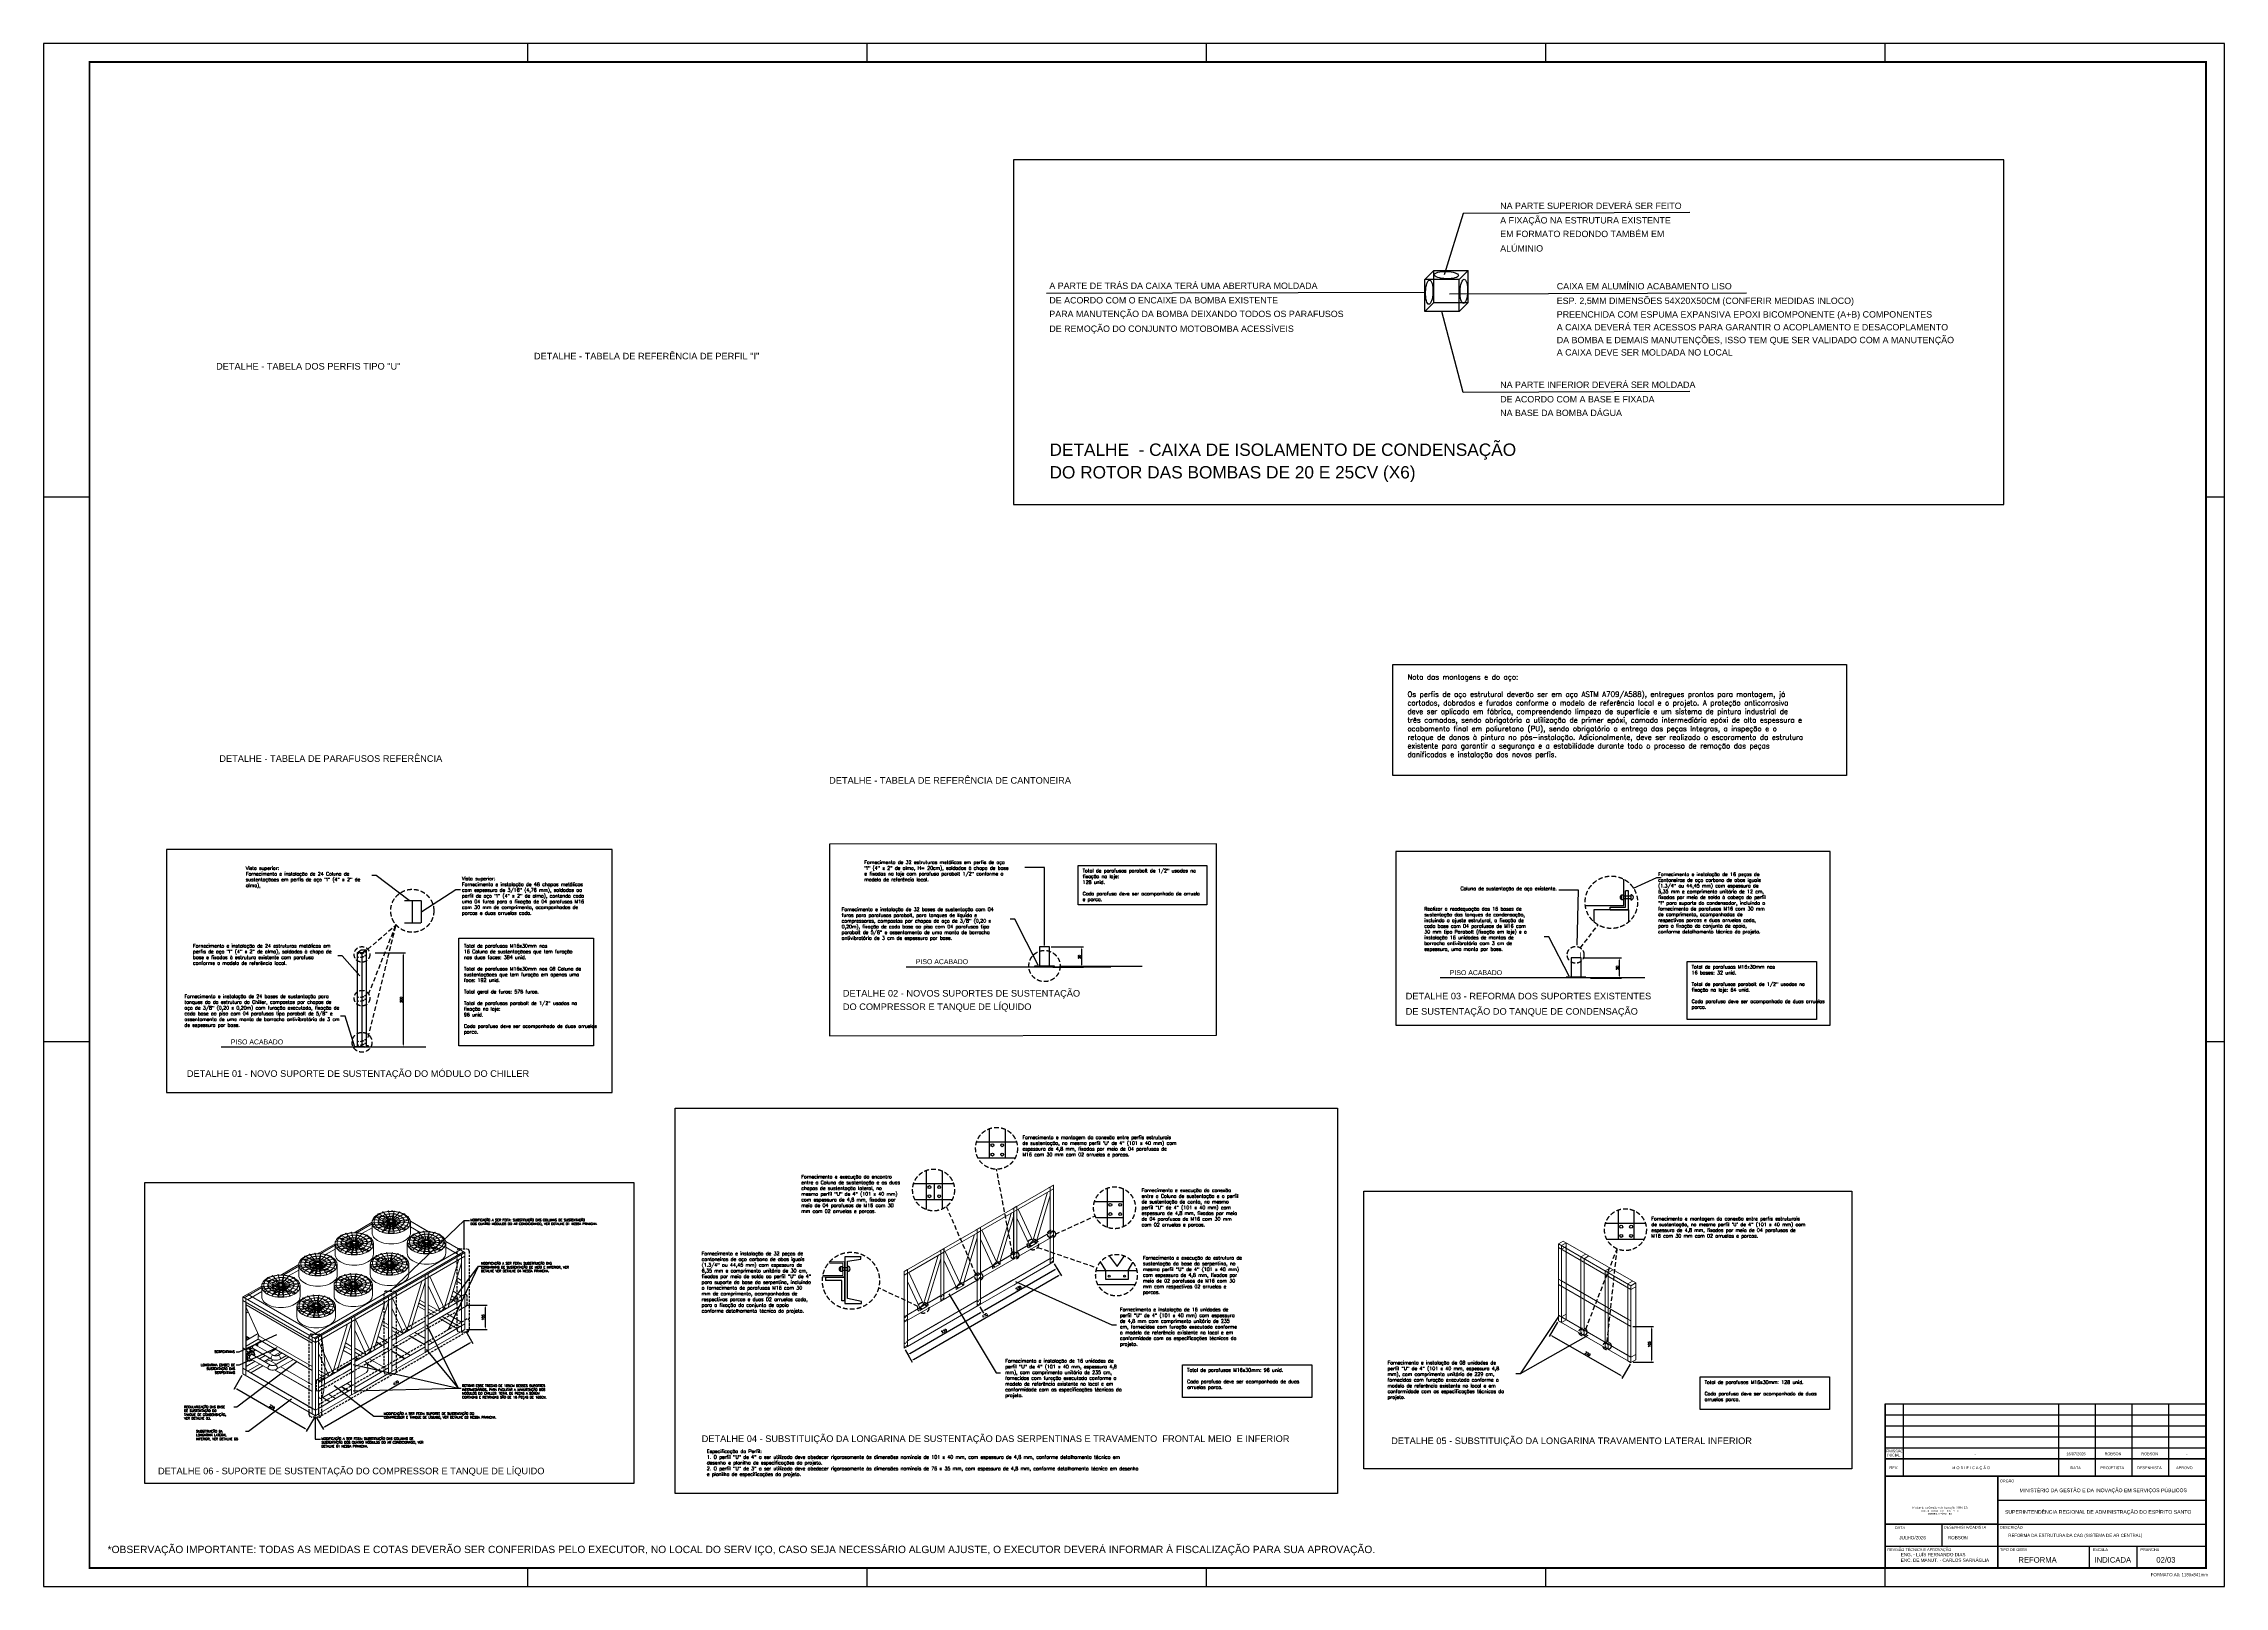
# Model space of a CAD drawing. Header units: millimetres. Extents: x -312439 to 477422, y -331570 to 212570.
# Drawn here: x -185472 to -66572, y -102769 to -18669 of the extents above; entities that cross this region are included whole.
import ezdxf
from ezdxf.enums import TextEntityAlignment as Align

# ---------------------------------------------------------------- set-up
doc = ezdxf.new("R2010")
doc.units = ezdxf.units.MM
doc.linetypes.add('CONTINU', pattern=[0])
doc.linetypes.add('DASHED', pattern=[0.75, 0.5, -0.25])
doc.layers.add('0.1', color=8, linetype='Continuous', lineweight=13)
doc.layers.add('Carimbo', color=7, linetype='Continuous', lineweight=0)
for name, color, linetype in [('01', 8, 'Continuous'), ('ARCONDTEXTO', 4, 'Continuous'), ('ARQ-FOLHA', 7, 'Continuous'), ('PB TEXTO', 3, 'Continuous')]:
    doc.layers.add(name, color=color, linetype=linetype)
doc.styles.add('RL_A100E1000', font='arial.ttf', dxfattribs={"width": 1.01, "height": 2.5})
doc.styles.add('ROMAND', font='ROMAND.SHX')
doc.styles.add('ROMANS', font='romans.shx', dxfattribs={"height": 187.5})
doc.styles.get("Standard").update_dxf_attribs({"font": 'arial.ttf'})
doc.styles.add('Style-Arial', font='arial.ttf')
doc.dimstyles.new('1-50 (MILIMETRO)', dxfattribs={"dimscale": 0, "dimtxt": 125, "dimasz": 125, "dimexe": 100, "dimexo": 100, "dimgap": 50, "dimtad": 0, "dimdec": 0, "dimzin": 0, "dimdsep": 46, "dimtxsty": 'ROMAND', "dimcen": -390, "dimclrd": 1, "dimclre": 1, "dimclrt": 3, "dimadec": 0, "dimazin": 0, "dimtfac": 1, "dimtdec": 0, "dimtix": 1, "dimtmove": 2, "dimatfit": 2, "dimfxl": 1, "dimtvp": 1, "dimtolj": 1, "dimtzin": 0, "dimarcsym": 0})

# ---------------------------------------------------------------- blocks, each defined once
blk = doc.blocks.new('*D424')
at = {"color": 1, "lineweight": -2, "transparency": 16777216}
for p, q in [((-174658, -91269), (-175104, -92041)), ((-171206, -94178), (-174946, -92017)), ((-170702, -93555), (-171148, -94327))]:
    blk.add_line(p, q, dxfattribs=at)
at = {"color": 1, "transparency": 16777216}
for points in [[(-174935, -91999), (-174956, -92035), (-175054, -91955)], [(-171196, -94160), (-171217, -94196), (-171098, -94241)]]:
    blk.add_solid(points, dxfattribs=at)
at = {"layer": 'Defpoints', "color": 0, "transparency": 16777216}
for p in [(-174608, -91183), (-175054, -91955), (-170652, -93469)]:
    blk.add_point(p, dxfattribs=at)
at = {"color": 3, "transparency": 16777216, "insert": (-173014, -92990), "char_height": 125, "attachment_point": 5, "rotation": 329.97828, "style": 'ROMAND'}
blk.add_mtext('\\A1;229', dxfattribs=at)
blk = doc.blocks.new('*D425')
at = {"color": 1, "lineweight": -2, "transparency": 16777216}
for p, q in [((-162459, -88854), (-162074, -89522)), ((-170162, -94071), (-162232, -89498)), ((-170605, -93551), (-170220, -94220))]:
    blk.add_line(p, q, dxfattribs=at)
at = {"color": 1, "transparency": 16777216}
for points in [[(-162242, -89480), (-162221, -89516), (-162124, -89436)], [(-170172, -94052), (-170151, -94089), (-170270, -94133)]]:
    blk.add_solid(points, dxfattribs=at)
at = {"layer": 'Defpoints', "color": 0, "transparency": 16777216}
for p in [(-162509, -88767), (-162124, -89436), (-170655, -93465)]:
    blk.add_point(p, dxfattribs=at)
at = {"color": 3, "transparency": 16777216, "insert": (-166259, -91676), "char_height": 125, "attachment_point": 5, "rotation": 29.96834, "style": 'ROMAND'}
blk.add_mtext('\\A1;470', dxfattribs=at)
blk = doc.blocks.new('*D426')
at = {"color": 1, "lineweight": -2, "transparency": 16777216}
for p, q in [((-162409, -87446), (-161285, -87446)), ((-161385, -88642), (-161385, -87571)), ((-162409, -88767), (-161285, -88767))]:
    blk.add_line(p, q, dxfattribs=at)
at = {"color": 1, "transparency": 16777216}
for points in [[(-161405, -87571), (-161364, -87571), (-161385, -87446)], [(-161405, -88642), (-161364, -88642), (-161385, -88767)]]:
    blk.add_solid(points, dxfattribs=at)
at = {"layer": 'Defpoints', "color": 0, "transparency": 16777216}
for p in [(-162509, -87446), (-161385, -87446), (-162509, -88767)]:
    blk.add_point(p, dxfattribs=at)
at = {"color": 3, "transparency": 16777216, "insert": (-161510, -88106), "char_height": 125, "attachment_point": 5, "rotation": 90, "style": 'ROMAND'}
blk.add_mtext('\\A1;105', dxfattribs=at)
blk = doc.blocks.new('*D512')
at = {"color": 1, "lineweight": -2, "transparency": 16777216}
for p, q in [((-130369, -85181), (-129983, -85849)), ((-138050, -90395), (-130142, -85825)), ((-138494, -89876), (-138108, -90544))]:
    blk.add_line(p, q, dxfattribs=at)
at = {"color": 1, "transparency": 16777216}
for points in [[(-130152, -85807), (-130131, -85843), (-130033, -85763)], [(-138060, -90377), (-138039, -90413), (-138158, -90457)]]:
    blk.add_solid(points, dxfattribs=at)
at = {"layer": 'Defpoints', "color": 0, "transparency": 16777216}
for p in [(-130419, -85095), (-130033, -85763), (-138544, -89789)]:
    blk.add_point(p, dxfattribs=at)
at = {"color": 3, "transparency": 16777216, "insert": (-134158, -88002), "char_height": 125, "attachment_point": 5, "rotation": 30.02115, "style": 'ROMAND'}
blk.add_mtext('\\A1;470', dxfattribs=at)
blk = doc.blocks.new('*D513')
at = {"color": 1, "lineweight": -2, "transparency": 16777216}
for p, q in [((-138240, -90066), (-134394, -87843)), ((-134432, -87529), (-134236, -87867)), ((-138494, -89876), (-138298, -90215))]:
    blk.add_line(p, q, dxfattribs=at)
at = {"color": 1, "transparency": 16777216}
for points in [[(-134405, -87825), (-134384, -87861), (-134286, -87781)], [(-138250, -90048), (-138230, -90084), (-138348, -90128)]]:
    blk.add_solid(points, dxfattribs=at)
at = {"layer": 'Defpoints', "color": 0, "transparency": 16777216}
for p in [(-134482, -87442), (-134286, -87781), (-138544, -89789)]:
    blk.add_point(p, dxfattribs=at)
at = {"color": 3, "transparency": 16777216, "insert": (-136380, -88846), "char_height": 125, "attachment_point": 5, "rotation": 30.02115, "style": 'ROMAND'}
blk.add_mtext('\\A1;235', dxfattribs=at)
blk = doc.blocks.new('*D514')
at = {"color": 1, "lineweight": -2, "transparency": 16777216}
for p, q in [((-134178, -87718), (-130332, -85496)), ((-130369, -85181), (-130174, -85520)), ((-134432, -87529), (-134236, -87867))]:
    blk.add_line(p, q, dxfattribs=at)
at = {"color": 1, "transparency": 16777216}
for points in [[(-130342, -85478), (-130322, -85514), (-130224, -85433)], [(-134188, -87700), (-134167, -87736), (-134286, -87781)]]:
    blk.add_solid(points, dxfattribs=at)
at = {"layer": 'Defpoints', "color": 0, "transparency": 16777216}
for p in [(-130419, -85095), (-130224, -85433), (-134482, -87442)]:
    blk.add_point(p, dxfattribs=at)
at = {"color": 3, "transparency": 16777216, "insert": (-132317, -86499), "char_height": 125, "attachment_point": 5, "rotation": 30.02115, "style": 'ROMAND'}
blk.add_mtext('\\A1;235', dxfattribs=at)
blk = doc.blocks.new('*D515')
at = {"color": 1, "lineweight": -2, "transparency": 16777216}
for p, q in [((-102932, -88373), (-103379, -89145)), ((-99481, -91282), (-103220, -89121)), ((-98976, -90659), (-99423, -91431))]:
    blk.add_line(p, q, dxfattribs=at)
at = {"color": 1, "transparency": 16777216}
for points in [[(-103210, -89103), (-103231, -89139), (-103329, -89058)], [(-99470, -91264), (-99491, -91300), (-99373, -91344)]]:
    blk.add_solid(points, dxfattribs=at)
at = {"layer": 'Defpoints', "color": 0, "transparency": 16777216}
for p in [(-103329, -89058), (-102882, -88286), (-98926, -90572)]:
    blk.add_point(p, dxfattribs=at)
at = {"color": 3, "transparency": 16777216, "insert": (-101288, -90093), "char_height": 125, "attachment_point": 5, "rotation": 329.97828, "style": 'ROMAND'}
blk.add_mtext('\\A1;229', dxfattribs=at)
blk = doc.blocks.new('*D516')
at = {"color": 1, "lineweight": -2, "transparency": 16777216}
for p, q in [((-98830, -88600), (-97695, -88600)), ((-97795, -90426), (-97795, -88725)), ((-98814, -90551), (-97695, -90551))]:
    blk.add_line(p, q, dxfattribs=at)
at = {"color": 1, "transparency": 16777216}
for points in [[(-97816, -88725), (-97774, -88725), (-97795, -88600)], [(-97816, -90426), (-97774, -90426), (-97795, -90551)]]:
    blk.add_solid(points, dxfattribs=at)
at = {"layer": 'Defpoints', "color": 0, "transparency": 16777216}
for p in [(-98930, -88600), (-97795, -88600), (-98914, -90551)]:
    blk.add_point(p, dxfattribs=at)
at = {"color": 3, "transparency": 16777216, "insert": (-97920, -89576), "char_height": 125, "attachment_point": 5, "rotation": 90, "style": 'ROMAND'}
blk.add_mtext('\\A1;105', dxfattribs=at)
blk = doc.blocks.new('FOLHA A0')
at = {"layer": 'ARQ-FOLHA'}
for p, q in [((1189, 0), (0, 0)), ((0, 0), (0, -841)), ((264, -10), (264, 0)), ((449, -10), (449, 0)), ((634, -10), (634, 0)), ((819, -10), (819, 0)), ((1004, -10), (1004, 0)), ((1189, -841), (1189, 0)), ((0, -247), (25, -247)), ((1179, -247), (1189, -247)), ((0, -544), (25, -544)), ((1179, -544), (1189, -544)), ((264, -841), (264, -831)), ((449, -841), (449, -831)), ((634, -841), (634, -831)), ((819, -841), (819, -831)), ((1004, -841), (1004, -831))]:
    blk.add_line(p, q, dxfattribs=at)
at = {"layer": 'ARQ-FOLHA', "const_width": 1}
blk.add_lwpolyline([(1179, -10), (25, -10), (25, -831), (1179, -831), (1179, -10)], dxfattribs=at)
at = {"layer": 'ARQ-FOLHA'}
blk.add_lwpolyline([(0, -841), (1189, -841)], dxfattribs=at)
blk = doc.blocks.new('*D519')
at = {"color": 1, "lineweight": -2, "transparency": 16777216}
for p, q in [((-167398, -68225), (-165746, -68225)), ((-165846, -73230), (-165846, -68350)), ((-167398, -73355), (-165746, -73355))]:
    blk.add_line(p, q, dxfattribs=at)
at = {"color": 1, "transparency": 16777216}
for points in [[(-165867, -68350), (-165825, -68350), (-165846, -68225)], [(-165867, -73230), (-165825, -73230), (-165846, -73355)]]:
    blk.add_solid(points, dxfattribs=at)
at = {"layer": 'Defpoints', "color": 0, "transparency": 16777216}
for p in [(-167498, -68225), (-165846, -68225), (-167498, -73355)]:
    blk.add_point(p, dxfattribs=at)
at = {"color": 3, "transparency": 16777216, "insert": (-165971, -70790), "char_height": 125, "attachment_point": 5, "rotation": 90, "style": 'ROMAND'}
blk.add_mtext('\\A1;200', dxfattribs=at)
blk = doc.blocks.new('*D520')
at = {"color": 1, "lineweight": -2, "transparency": 16777216}
for p, q in [((-130533, -67905), (-128770, -67905)), ((-128870, -68882), (-128870, -68030)), ((-130453, -69007), (-128770, -69007))]:
    blk.add_line(p, q, dxfattribs=at)
at = {"color": 1, "transparency": 16777216}
for points in [[(-128891, -68030), (-128849, -68030), (-128870, -67905)], [(-128891, -68882), (-128849, -68882), (-128870, -69007)]]:
    blk.add_solid(points, dxfattribs=at)
at = {"layer": 'Defpoints', "color": 0, "transparency": 16777216}
for p in [(-130633, -67905), (-128870, -67905), (-130553, -69007)]:
    blk.add_point(p, dxfattribs=at)
at = {"color": 3, "transparency": 16777216, "insert": (-128995, -68456), "char_height": 125, "attachment_point": 5, "rotation": 90, "style": 'ROMAND'}
blk.add_mtext('\\A1;20', dxfattribs=at)
blk = doc.blocks.new('*D521')
at = {"color": 1, "lineweight": -2, "transparency": 16777216}
for p, q in [((-101549, -68503), (-99445, -68503)), ((-99545, -69480), (-99545, -68628)), ((-101128, -69605), (-99445, -69605))]:
    blk.add_line(p, q, dxfattribs=at)
at = {"color": 1, "transparency": 16777216}
for points in [[(-99566, -68628), (-99524, -68628), (-99545, -68503)], [(-99566, -69480), (-99524, -69480), (-99545, -69605)]]:
    blk.add_solid(points, dxfattribs=at)
at = {"layer": 'Defpoints', "color": 0, "transparency": 16777216}
for p in [(-101649, -68503), (-99545, -68503), (-101228, -69605)]:
    blk.add_point(p, dxfattribs=at)
at = {"color": 3, "transparency": 16777216, "insert": (-99670, -69054), "char_height": 125, "attachment_point": 5, "rotation": 90, "style": 'ROMAND'}
blk.add_mtext('\\A1;20', dxfattribs=at)

msp = doc.modelspace()

# ---------------------------------------------------------------- linework, layer by layer
at = {"color": 5}
for p, q in [((-165804.337, -65381.021), (-164903.698, -65381.021)), ((-165354.018, -66603.767), (-165354.018, -65381.021)), ((-98934.319, -65065.145), (-98934.319, -65349)), ((-165804.337, -66603.767), (-164903.698, -66603.767)), ((-141638.919, -85321.855), (-141638.919, -85605.71))]:
    msp.add_line(p, q, dxfattribs=at)
at = {"color": 1}
for p, q in [((-164875.918, -66603.767), (-164875.918, -65381.021)), ((-140906.146, -84804.746), (-141795.083, -84804.746)), ((-141795.083, -84804.746), (-141795.083, -87349.64)), ((-141638.919, -85044.83), (-140912.152, -84924.788)), ((-141638.919, -87079.545), (-141638.919, -85044.83)), ((-140912.152, -84924.788), (-140912.152, -84804.746)), ((-141795.083, -87349.64), (-140882.121, -87349.64)), ((-140882.121, -87247.604), (-141638.919, -87079.545)), ((-140882.121, -87349.64), (-140882.121, -87247.604)), ((-99099.662, -90472.363), (-98929.921, -90570.363))]:
    msp.add_line(p, q, dxfattribs=at)
for p, q in [((-99215.261, -65736.371), (-99215.261, -64849.714)), ((-99059.097, -64849.714), (-99215.261, -64849.714)), ((-99059.097, -65892.536), (-99059.097, -64849.714)), ((-100062.772, -65736.371), (-99215.261, -65736.371)), ((-100062.772, -65892.536), (-100062.772, -65736.371)), ((-100062.772, -65892.536), (-99059.097, -65892.536)), ((-130632.822, -67905.145), (-131172.822, -67905.145)), ((-101648.676, -68503.164), (-102188.676, -68503.164)), ((-141795.083, -85930.36), (-142837.905, -85930.36)), ((-142837.905, -85930.36), (-142837.905, -86086.525)), ((-141951.248, -86086.525), (-142837.905, -86086.525)), ((-141951.248, -87202.807), (-141951.248, -86086.525)), ((-141795.083, -87202.807), (-141795.083, -85930.36)), ((-141795.083, -87202.807), (-141951.248, -87202.807))]:
    msp.add_line(p, q)
at = {"color": 3}
for p, q in [((-99059.097, -65892.536), (-100951.056, -65892.536)), ((-100951.056, -65892.536), (-100951.056, -66538.199)), ((-99059.097, -65892.536), (-99059.097, -66556.036)), ((-133920.127, -77821.901), (-133920.127, -79412.266)), ((-133050.618, -77846.84), (-133050.618, -79412.266)), ((-134602.935, -78542.757), (-132428.301, -78542.757)), ((-134529.576, -79412.266), (-132501.66, -79412.266)), ((-138037.9, -80815.96), (-135863.267, -80815.96)), ((-137355.093, -80095.104), (-137355.093, -82229.044)), ((-136920.339, -80815.96), (-136920.339, -81685.469)), ((-136485.584, -80120.043), (-136485.584, -82204.105)), ((-137964.541, -81685.469), (-135936.626, -81685.469)), ((-128172.594, -81783.793), (-126620.277, -81783.793)), ((-127489.786, -81062.937), (-127489.786, -83196.877)), ((-126620.277, -81087.876), (-126620.277, -83171.938)), ((-128099.235, -82653.302), (-126620.277, -82653.302)), ((-100315.231, -82977.656), (-98140.597, -82977.656)), ((-99632.423, -82256.8), (-99632.423, -83847.165)), ((-98762.914, -82281.739), (-98762.914, -83847.165)), ((-100241.872, -83847.165), (-98213.956, -83847.165)), ((-128084.67, -85555.491), (-125869.637, -85555.491)), ((-127563.267, -85555.491), (-127846.565, -85074.18)), ((-127380.104, -84742.747), (-126933.619, -85326.945)), ((-126933.619, -85326.945), (-126534.038, -84758.883)), ((-126347.394, -85555.491), (-126080.149, -85108.381)), ((-127994.744, -86306.596), (-125959.563, -86306.596))]:
    msp.add_line(p, q, dxfattribs=at)
at = {"color": 8, "linetype": 'DASHED', "ltscale": 500}
for p, q in [((-167792.993, -68038.757), (-166257.995, -66708.604)), ((-167774.356, -72851.662), (-166257.995, -66708.604)), ((-167751.084, -70480.73), (-166257.995, -66708.604)), ((-101681.368, -67968.152), (-100721.47, -66706.653)), ((-132660.336, -84564.373), (-133515.618, -80029.946)), ((-134652.528, -85743.954), (-136245.73, -82059.423)), ((-130305.581, -83568.618), (-128125.343, -82567.198)), ((-131275.596, -84288.735), (-128039.725, -85404.822)), ((-101395.946, -88744.722), (-99681.005, -84371.034)), ((-100225.838, -89446.825), (-99681.005, -84371.034)), ((-137804.481, -87517.423), (-139945.823, -86488.696))]:
    msp.add_line(p, q, dxfattribs=at)
at = {"color": 3, "linetype": 'Continuous', "lineweight": 0, "extrusion": (-1.11022e-16, 0.816497, 0.57735)}
for p, q in [((-130417.697, -80901.929), (-134656.629, -83349.277)), ((-130419.429, -81102.929), (-134571.759, -83500.277)), ((-131534.896, -83930.301), (-130736.089, -81285.752)), ((-130594.366, -81466.656), (-131328.567, -83897.318)), ((-130419.429, -80900.929), (-130680.969, -81051.929)), ((-130594.366, -81001.929), (-130592.634, -81002.929)), ((-130594.366, -81203.929), (-130594.366, -85193.743)), ((-130592.634, -81002.929), (-130592.634, -85194.743)), ((-130421.161, -80901.929), (-130419.429, -80902.929)), ((-130417.697, -80901.929), (-130419.429, -80900.929)), ((-130419.429, -80902.929), (-130419.429, -85094.743)), ((-130417.697, -81101.929), (-130417.697, -80901.929)), ((-167564.407, -82922.306), (-168548.023, -83490.197)), ((-168371.303, -83476.168), (-167564.487, -83010.352)), ((-167564.487, -83222.352), (-168080.528, -83520.289)), ((-167564.487, -83492.686), (-167564.487, -82929.797)), ((-167405.142, -83039.118), (-167491.304, -83033.622)), ((-167473.089, -82778.939), (-166620.235, -82856.927)), ((-166619.431, -82873.429), (-167473.089, -82951.49)), ((-167472.866, -82776.499), (-166619.778, -82854.509)), ((-167472.866, -82953.929), (-166618.708, -82875.822)), ((-167428.077, -83225.536), (-167254.703, -83200.888)), ((-167249.35, -83204.808), (-167424.046, -83229.644)), ((-167163.944, -83054.502), (-167402.2, -83039.305)), ((-167379.662, -82612.468), (-166612.037, -82838.284)), ((-167379.662, -83117.961), (-166609.481, -82891.393)), ((-167378.971, -82610.118), (-166610.401, -82836.212)), ((-166607.643, -82893.405), (-167378.971, -83120.31)), ((-167303.411, -82659.02), (-167302.176, -82654.733)), ((-167178.178, -82729.211), (-167303.411, -82659.02)), ((-167302.176, -82654.733), (-167175.852, -82725.535)), ((-167257.308, -82862.708), (-167219.249, -82884.682)), ((-167175.052, -83010.199), (-167257.308, -82962.708)), ((-167219.52, -82880.525), (-167253.844, -82860.708)), ((-167251.241, -83200.396), (-167049.468, -83171.71)), ((-167060.223, -83177.92), (-167245.856, -83204.311)), ((-167148.082, -82921.77), (-167216.978, -82881.993)), ((-167216.676, -82886.167), (-167154.063, -82922.317)), ((-166593.724, -82821.842), (-167201.776, -82470.784)), ((-167201.776, -83259.645), (-166590.438, -82906.689)), ((-166591.359, -82820.379), (-167200.551, -82468.662)), ((-167200.551, -83261.766), (-166587.961, -82908.088)), ((-167161.178, -83029.987), (-167199.69, -83052.222)), ((-167019.907, -82817.919), (-167176.039, -82730.41)), ((-167173.711, -82726.735), (-167009.291, -82818.89)), ((-167120.469, -83041.712), (-167170.314, -83012.934)), ((-167150.978, -83024.098), (-167159.04, -83028.753)), ((-167139.566, -83056.057), (-167156.812, -83054.957)), ((-167150.385, -82924.441), (-167005.728, -83007.958)), ((-167001.138, -83006.608), (-167144.404, -82923.894)), ((-166878.042, -83072.738), (-167136.047, -83056.281)), ((-167090.166, -83059.208), (-167117.539, -83043.404)), ((-166990.208, -83167.966), (-167053.724, -83176.996)), ((-167042.968, -83170.786), (-166997.132, -83164.27)), ((-166983.553, -82838.295), (-167014.663, -82820.859)), ((-167004.046, -82821.83), (-166982.66, -82833.816)), ((-167002.798, -83009.65), (-166895.45, -83071.627)), ((-166887.661, -83072.124), (-166998.208, -83008.3)), ((-166993.043, -83163.688), (-166750.803, -83129.249)), ((-166755.526, -83134.602), (-166986.056, -83167.376)), ((-166878.587, -82897.127), (-166981.294, -82839.562)), ((-166980.421, -82835.071), (-166870.949, -82896.428)), ((-166956.874, -82367.676), (-166566.925, -82809.534)), ((-166956.874, -83362.752), (-166564.219, -82917.829)), ((-166955.038, -82366.056), (-166564.361, -82808.737)), ((-166561.616, -82918.581), (-166955.038, -83364.373)), ((-166824.403, -83212.646), (-166919.261, -83157.88)), ((-166792.67, -82945.282), (-166874.814, -82899.241)), ((-166816.008, -83076.694), (-166873.631, -83073.019)), ((-166867.176, -82898.543), (-166786.843, -82943.568)), ((-166769.629, -83244.27), (-166822.238, -83213.896)), ((-166812.851, -83113.403), (-166815.484, -83100.396)), ((-166814.891, -83089.474), (-166789.414, -83088.53)), ((-166755.623, -83111.282), (-166812.851, -83113.403)), ((-166749.896, -83080.911), (-166809.365, -83077.118)), ((-166723.973, -82983.786), (-166789.682, -82946.957)), ((-166775.578, -82640.464), (-166788.789, -82617.403)), ((-166783.856, -82945.243), (-166719.597, -82981.259)), ((-166783.463, -83088.31), (-166712.346, -83085.674)), ((-166780.28, -83138.121), (-166765.939, -83146.4)), ((-166763.6, -83143.751), (-166774.72, -83137.331)), ((-166712.613, -82750.373), (-166774.346, -82642.615)), ((-166763.775, -83147.65), (-166722.892, -83171.253)), ((-166722.892, -83167.253), (-166761.436, -83145)), ((-166752.425, -83150.203), (-166747.362, -83133.441)), ((-166740.317, -83132.439), (-166751.791, -83134.071)), ((-166749.801, -83085.578), (-166749.896, -83080.911)), ((-166747.067, -83128.718), (-166740.412, -83127.772)), ((-166740.317, -83132.439), (-166740.412, -83127.772)), ((-166740.347, -83130.957), (-166651.452, -83127.662)), ((-166685.308, -83215.5), (-166735.801, -83251.265)), ((-166733.167, -83086.445), (-166705.316, -82994.243)), ((-166722.892, -83242.122), (-166722.892, -83164.36)), ((-166704.736, -82994.568), (-166721.487, -82985.179)), ((-166717.111, -82982.652), (-166703.501, -82990.281)), ((-166696.45, -82778.588), (-166710.192, -82754.599)), ((-166708.969, -83085.549), (-166576.519, -83080.639)), ((-166704.736, -82994.568), (-166703.501, -82990.281)), ((-166674.188, -82817.448), (-166695.228, -82780.72)), ((-166690.203, -82960.006), (-166687.237, -82962.576)), ((-166685.278, -82964.274), (-166665.549, -82981.371)), ((-166679.589, -82987.755), (-166649.184, -83014.104)), ((-166654.79, -82851.307), (-166672.428, -82820.518)), ((-166534.524, -82802.873), (-166668.879, -82313.115)), ((-166668.879, -83417.314), (-166533.481, -82923.755)), ((-166667.005, -82940.154), (-166659.566, -82946.6)), ((-166666.517, -82312.467), (-166532.049, -82802.635)), ((-166666.517, -83417.962), (-166531.003, -82923.978)), ((-166665.095, -83240.828), (-166599.453, -83164.237)), ((-166657.607, -82948.298), (-166619.926, -82980.951)), ((-166640.988, -82875.4), (-166653.303, -82853.903)), ((-166647.333, -83015.708), (-166575.729, -83077.759)), ((-166628.603, -82897.018), (-166639.649, -82877.737)), ((-166639.194, -83127.208), (-166588.782, -83125.34)), ((-166614.954, -82920.844), (-166627.351, -82899.203)), ((-166620.644, -82864.262), (-166620.644, -82862.262)), ((-166618.075, -82982.555), (-166608.494, -82990.858)), ((-166615.746, -83232.888), (-166605.793, -83221.275)), ((-166596.031, -82953.875), (-166613.736, -82922.969)), ((-166604.472, -82994.343), (-166562.762, -83030.489)), ((-166595.717, -83159.878), (-166576.062, -83136.945)), ((-166580.307, -82981.323), (-166594.745, -82956.12)), ((-166589.005, -83219.992), (-166524.164, -83144.335)), ((-166586.216, -83125.244), (-166573.296, -83124.766)), ((-166581.542, -82985.61), (-166580.307, -82981.323)), ((-166575.614, -83075.123), (-166575.614, -83077.34)), ((-166575.614, -83124.851), (-166575.614, -83134.522)), ((-166574.081, -83134.633), (-166557.736, -83115.562)), ((-166569.269, -83270.46), (-166552.63, -83214.974)), ((-166551.3, -83219.166), (-166566.714, -83270.569)), ((-166560.709, -83032.267), (-166545.773, -83045.211)), ((-166551.3, -83219.166), (-166552.63, -83214.974)), ((-166468.392, -82289.521), (-166528.694, -82324.337)), ((-166468.392, -82291.521), (-166525.192, -82324.315)), ((-166501.301, -82923.978), (-166365.787, -83417.962)), ((-166500.255, -82802.635), (-166365.787, -82312.467)), ((-166498.822, -82923.755), (-166363.425, -83417.314)), ((-166422.746, -83210.331), (-166498.42, -83144.754)), ((-166497.78, -82802.873), (-166363.425, -82313.115)), ((-166475.172, -83019.226), (-166495.229, -83042.628)), ((-166480.138, -82943.422), (-166474.754, -82919.654)), ((-166480.138, -82943.422), (-166478.807, -82939.99)), ((-166474.168, -82919.507), (-166478.807, -82939.99)), ((-166458.838, -83000.168), (-166473.248, -83016.981)), ((-166077.266, -83364.373), (-166470.688, -82918.581)), ((-166443.921, -83133.474), (-166469.463, -83111.339)), ((-166468.392, -82289.521), (-166401.984, -82327.862)), ((-166405.864, -82327.621), (-166468.392, -82291.521)), ((-166468.085, -82917.829), (-166075.429, -83362.752)), ((-166467.943, -82808.737), (-166077.266, -82366.056)), ((-166466.66, -82288.521), (-166398.088, -82328.111)), ((-166465.379, -82809.534), (-166075.429, -82367.676)), ((-166399.66, -82999.064), (-166457.627, -83066.7)), ((-166447.498, -83120.103), (-166456.505, -83120.437)), ((-166429.202, -82965.589), (-166456.407, -82997.331)), ((-166335.55, -83071.708), (-166455.824, -83076.166)), ((-166455.824, -83075.123), (-166455.824, -83080.497)), ((-166455.824, -83120.412), (-166455.824, -83123.159)), ((-166451.064, -82815.066), (-166444.436, -82785.803)), ((-166443.692, -82784.96), (-166450.564, -82815.298)), ((-166336.37, -83115.984), (-166444.984, -83120.01)), ((-165831.753, -83261.766), (-166444.343, -82908.088)), ((-166443.308, -82780.823), (-166434.335, -82741.206)), ((-166433.807, -82741.32), (-166442.564, -82779.98)), ((-166441.866, -82906.689), (-165830.528, -83259.645)), ((-166440.944, -82820.379), (-165831.753, -82468.662)), ((-166335.477, -83227.449), (-166440.47, -83136.464)), ((-166438.58, -82821.842), (-165830.528, -82470.784)), ((-166433.794, -82738.817), (-166403.643, -82605.707)), ((-166403.108, -82605.784), (-166433.266, -82738.931)), ((-166401.246, -82932.969), (-166427.593, -82963.711)), ((-165653.333, -83120.31), (-166424.661, -82893.405)), ((-166422.823, -82891.393), (-165652.642, -83117.961)), ((-166421.903, -82836.212), (-165653.333, -82610.118)), ((-165652.642, -82612.468), (-166420.267, -82838.284)), ((-166403.359, -83227.132), (-166419.414, -83213.218)), ((-166413.596, -82875.822), (-165559.438, -82953.929)), ((-166412.873, -82873.429), (-165559.215, -82951.49)), ((-165559.438, -82776.499), (-166412.526, -82854.509)), ((-165559.215, -82778.939), (-166412.069, -82856.927)), ((-166411.66, -82864.262), (-166411.66, -82862.262)), ((-166403.1, -82603.31), (-166373.215, -82471.367)), ((-166372.676, -82471.431), (-166402.565, -82603.387)), ((-166400.084, -83225.176), (-166368.288, -83252.73)), ((-166389.113, -82986.757), (-166398.05, -82997.186)), ((-166364.454, -82954.212), (-166385.578, -82978.86)), ((-166384.442, -82329.053), (-166367.682, -82319.377)), ((-166372.671, -82468.965), (-166367.442, -82445.881)), ((-166366.112, -82442.449), (-166372.132, -82469.03)), ((-166368.288, -83252.73), (-166334.093, -83228.91)), ((-166367.442, -82445.881), (-166366.112, -82442.449)), ((-166364.664, -82317.634), (-166354.458, -82311.741)), ((-166294.748, -82994.456), (-166347.46, -83019.755)), ((-166347.46, -83019.755), (-166346.13, -83016.323)), ((-166346.13, -83016.323), (-166297.39, -82992.931)), ((-166218.184, -83067.358), (-166332.386, -83071.591)), ((-166219.231, -83203.51), (-166327.937, -83164.684)), ((-166297.739, -83114.552), (-166324.465, -83115.543)), ((-166281.567, -83151.677), (-166308.545, -83167.253)), ((-166308.545, -83171.253), (-166279.341, -83154.392)), ((-166308.545, -83171.61), (-166308.545, -83164.36)), ((-166294.714, -82991.647), (-166217.187, -82954.439)), ((-166273.66, -83113.66), (-166294.575, -83114.435)), ((-166213.579, -82955.5), (-166292.072, -82993.172)), ((-166291.121, -83030.149), (-166291.025, -83027.192)), ((-166256.682, -83016.433), (-166291.025, -83027.192)), ((-166281.637, -83153.869), (-166281.542, -83150.912)), ((-166258.358, -83159.175), (-166281.637, -83153.869)), ((-166281.542, -83150.912), (-166261.648, -83155.447)), ((-166273.182, -83105.786), (-166215.954, -83103.664)), ((-166257.559, -83156.379), (-166099.39, -83192.434)), ((-166103.968, -83194.369), (-166254.268, -83160.107)), ((-166135.498, -82978.47), (-166253.507, -83015.438)), ((-166173.209, -83219.948), (-166214.46, -83205.214)), ((-166213.889, -82952.856), (-166111.03, -82903.49)), ((-166159.326, -82985.934), (-166210.44, -82956.424)), ((-166106.141, -82903.937), (-166210.28, -82953.917)), ((-166155.164, -83182.699), (-166201.92, -83209.693)), ((-165954.2, -83298.172), (-166169.435, -83221.296)), ((-166077.29, -82960.235), (-166131.295, -82977.153)), ((-166106.725, -82901.424), (-166048.66, -82873.556)), ((-166048.803, -82876.418), (-166101.836, -82901.871)), ((-165858.309, -83250.368), (-166099.875, -83195.302)), ((-166071.631, -82360.451), (-166096.451, -82374.781)), ((-166095.331, -83193.359), (-165855.575, -83248.013)), ((-165944.704, -82918.699), (-166073.686, -82959.106)), ((-165913.125, -82811.301), (-166046.284, -82875.209)), ((-166046.165, -82872.359), (-165920.316, -82811.959)), ((-165815.112, -82878.102), (-165938.626, -82916.795)), ((-165913.984, -82808.92), (-165835.021, -82771.023)), ((-165834.045, -82773.348), (-165906.794, -82808.263)), ((-165832.81, -82769.962), (-165813.204, -82760.552)), ((-165814.534, -82763.984), (-165831.833, -82772.286)), ((-165814.534, -82763.984), (-165813.204, -82760.552)), ((-165587.098, -82806.672), (-165812.625, -82877.323)), ((-165777.594, -82860.708), (-165798.952, -82873.04)), ((-165783.805, -82868.295), (-165774.13, -82862.708)), ((-165579.654, -82804.34), (-165584.746, -82805.935)), ((-164475.234, -83438.271), (-165473.568, -82861.883)), ((-165473.136, -82864.132), (-164479.131, -83438.022)), ((-165472.72, -82866.373), (-164483.011, -83437.781)), ((-165466.951, -83492.686), (-165466.951, -82929.797)), ((-165466.951, -83167.704), (-164944.298, -83469.457)), ((-134393.358, -83199.277), (-136643.594, -84498.452)), ((-134398.554, -83198.277), (-134571.759, -83298.277)), ((-134395.09, -83200.277), (-134398.554, -83198.277)), ((-134396.822, -83199.277), (-134396.822, -87391.092)), ((-134393.358, -83199.277), (-134395.09, -83198.277)), ((-134395.09, -83200.277), (-134395.09, -87392.092)), ((-134393.358, -83399.277), (-134393.358, -83199.277)), ((-133523.593, -85078.475), (-132724.785, -82433.927)), ((-132583.062, -82614.83), (-133317.264, -85045.492)), ((-132408.125, -82049.103), (-132669.665, -82200.103)), ((-132583.062, -82150.103), (-132581.33, -82151.103)), ((-132583.062, -82352.103), (-132583.062, -84927.365)), ((-132581.33, -82151.103), (-132581.33, -84922.601)), ((-132408.125, -82051.103), (-132409.857, -82050.103)), ((-132409.857, -82050.103), (-132408.125, -82051.103)), ((-132406.393, -82050.103), (-132408.125, -82049.103)), ((-132408.125, -82051.103), (-132408.125, -84822.601)), ((-132408.125, -82697.784), (-131741.226, -84135.566)), ((-132406.393, -82250.103), (-132406.393, -82050.103)), ((-132333.704, -82208.136), (-131534.896, -83930.301)), ((-169583.736, -84088.166), (-170526.558, -84632.505)), ((-170349.838, -84618.475), (-169583.816, -84176.212)), ((-169583.816, -84388.212), (-170059.063, -84662.596)), ((-169583.816, -84658.546), (-169583.816, -84095.657)), ((-169424.471, -84204.978), (-169510.633, -84199.482)), ((-169492.418, -83944.799), (-168639.564, -84022.787)), ((-169492.418, -84117.35), (-168638.76, -84039.289)), ((-168639.107, -84020.369), (-169492.195, -83942.36)), ((-168638.037, -84041.682), (-169492.195, -84119.789)), ((-169449.259, -83798.934), (-169449.259, -83783.724)), ((-169447.406, -84391.397), (-169274.032, -84366.748)), ((-169268.679, -84370.668), (-169443.375, -84395.504)), ((-169183.274, -84220.362), (-169421.529, -84205.165)), ((-169398.991, -83778.328), (-168631.366, -84004.144)), ((-169398.991, -84283.821), (-168628.81, -84057.253)), ((-168629.73, -84002.072), (-169398.3, -83775.978)), ((-169398.3, -84286.171), (-168626.972, -84059.266)), ((-169322.741, -83824.88), (-169321.505, -83820.593)), ((-169197.508, -83895.071), (-169322.741, -83824.88)), ((-169321.505, -83820.593), (-169195.181, -83891.396)), ((-169276.637, -84028.569), (-169238.578, -84050.542)), ((-169194.382, -84176.059), (-169276.637, -84128.569)), ((-169238.849, -84046.386), (-169273.173, -84026.569)), ((-169270.57, -84366.256), (-169068.797, -84337.57)), ((-169079.553, -84343.78), (-169265.185, -84370.171)), ((-169242.072, -83629.417), (-169242.072, -83648.432)), ((-169167.411, -84087.63), (-169236.307, -84047.853)), ((-169236.005, -84052.027), (-169173.392, -84088.177)), ((-169221.105, -83636.644), (-168613.053, -83987.703)), ((-169221.105, -84425.505), (-168609.767, -84072.549)), ((-168610.688, -83986.239), (-169219.88, -83634.522)), ((-169219.88, -84427.627), (-168607.29, -84073.948)), ((-169180.507, -84195.847), (-169219.02, -84218.082)), ((-169039.236, -83983.78), (-169195.368, -83896.27)), ((-169193.04, -83892.595), (-169028.62, -83984.75)), ((-169139.798, -84207.573), (-169189.643, -84178.795)), ((-169170.307, -84189.958), (-169178.37, -84194.613)), ((-169158.895, -84221.917), (-169176.141, -84220.817)), ((-169169.714, -84090.301), (-169025.057, -84173.819)), ((-169020.467, -84172.469), (-169163.733, -84089.754)), ((-168897.371, -84238.598), (-169155.376, -84222.141)), ((-169109.496, -84225.068), (-169136.868, -84209.264)), ((-169009.538, -84333.826), (-169073.053, -84342.856)), ((-169062.297, -84336.646), (-169016.461, -84330.13)), ((-169002.882, -84004.156), (-169033.992, -83986.719)), ((-169023.376, -83987.69), (-169001.989, -83999.677)), ((-169022.127, -84175.51), (-168914.779, -84237.487)), ((-168906.99, -84237.984), (-169017.537, -84174.16)), ((-169012.372, -84329.549), (-168770.132, -84295.11)), ((-168774.855, -84300.462), (-169005.385, -84333.236)), ((-168897.917, -84062.987), (-169000.623, -84005.422)), ((-168999.751, -84000.931), (-168890.278, -84062.289)), ((-168586.254, -83975.394), (-168976.204, -83533.537)), ((-168583.548, -84083.689), (-168976.204, -84528.612)), ((-168583.69, -83974.598), (-168974.367, -83531.916)), ((-168580.945, -84084.441), (-168974.367, -84530.233)), ((-168843.732, -84378.507), (-168938.591, -84323.74)), ((-168811.999, -84111.142), (-168894.144, -84065.102)), ((-168835.337, -84242.555), (-168892.96, -84238.879)), ((-168886.505, -84064.403), (-168806.173, -84109.429)), ((-168788.958, -84410.13), (-168841.567, -84379.756)), ((-168832.181, -84279.263), (-168834.813, -84266.256)), ((-168834.221, -84255.335), (-168808.743, -84254.39)), ((-168774.952, -84277.142), (-168832.181, -84279.263)), ((-168769.225, -84246.771), (-168828.694, -84242.978)), ((-168820.887, -84463.704), (-168804.386, -84409.077)), ((-168743.302, -84149.646), (-168809.011, -84112.817)), ((-168794.907, -83806.324), (-168808.118, -83783.264)), ((-168803.677, -84406.728), (-168802.366, -84402.389)), ((-168803.185, -84111.103), (-168738.926, -84147.119)), ((-168802.792, -84254.17), (-168731.675, -84251.534)), ((-168799.609, -84303.981), (-168785.268, -84312.261)), ((-168782.929, -84309.611), (-168794.049, -84303.191)), ((-168731.942, -83916.233), (-168793.675, -83808.475)), ((-168783.104, -84313.51), (-168742.222, -84337.114)), ((-168764.88, -84424.032), (-168781.943, -84414.18)), ((-168742.222, -84333.114), (-168780.765, -84310.86)), ((-168775.617, -84313.833), (-168771.573, -84300.445)), ((-168759.646, -84298.3), (-168771.12, -84299.931)), ((-168769.13, -84251.439), (-168769.225, -84246.771)), ((-168766.396, -84294.579), (-168759.741, -84293.633)), ((-168759.646, -84298.3), (-168759.741, -84293.633)), ((-168759.677, -84296.817), (-168670.781, -84293.523)), ((-168757.084, -84252.476), (-168728.525, -84157.928)), ((-168704.637, -84381.36), (-168755.13, -84417.126)), ((-168742.222, -84407.982), (-168742.222, -84330.22)), ((-168724.065, -84160.428), (-168740.816, -84151.039)), ((-168736.44, -84148.513), (-168722.83, -84156.141)), ((-168715.779, -83944.448), (-168729.521, -83920.46)), ((-168728.298, -84251.409), (-168595.849, -84246.5)), ((-168724.065, -84160.428), (-168722.83, -84156.141)), ((-168693.517, -83983.308), (-168714.557, -83946.58)), ((-168709.532, -84125.866), (-168706.566, -84128.436)), ((-168704.607, -84130.134), (-168684.878, -84147.231)), ((-168698.919, -84153.616), (-168668.513, -84179.964)), ((-168674.119, -84017.167), (-168691.758, -83986.379)), ((-168553.853, -83968.733), (-168688.208, -83478.975)), ((-168552.81, -84089.615), (-168688.208, -84583.174)), ((-168687.382, -84416.956), (-168650.555, -84416.81)), ((-168686.334, -84106.014), (-168678.895, -84112.46)), ((-168551.378, -83968.496), (-168685.846, -83478.327)), ((-168550.332, -84089.838), (-168685.846, -84583.822)), ((-168684.424, -84406.688), (-168618.782, -84330.097)), ((-168676.936, -84114.158), (-168639.255, -84146.811)), ((-168660.317, -84041.26), (-168672.632, -84019.763)), ((-168666.662, -84181.568), (-168595.058, -84243.619)), ((-168647.932, -84062.878), (-168658.978, -84043.597)), ((-168658.523, -84293.068), (-168608.111, -84291.2)), ((-168650.555, -84416.81), (-168638.811, -84403.107)), ((-168634.283, -84086.704), (-168646.681, -84065.063)), ((-168639.973, -84030.122), (-168639.973, -84028.122)), ((-168637.404, -84148.416), (-168627.823, -84156.718)), ((-168635.075, -84398.748), (-168625.122, -84387.135)), ((-168615.36, -84119.736), (-168633.066, -84088.829)), ((-168623.802, -84160.203), (-168582.091, -84196.349)), ((-168615.046, -84325.738), (-168595.391, -84302.805)), ((-168599.636, -84147.183), (-168614.074, -84121.98)), ((-168608.334, -84385.852), (-168543.493, -84310.195)), ((-168605.545, -84291.105), (-168592.625, -84290.626)), ((-168600.871, -84151.47), (-168599.636, -84147.183)), ((-168594.943, -84240.983), (-168594.943, -84243.2)), ((-168594.943, -84290.712), (-168594.943, -84300.382)), ((-168593.41, -84300.494), (-168577.065, -84281.422)), ((-168588.598, -84436.32), (-168571.959, -84380.834)), ((-168570.629, -84385.026), (-168586.043, -84436.429)), ((-168580.039, -84198.127), (-168565.102, -84211.071)), ((-168570.629, -84385.026), (-168571.959, -84380.834)), ((-168455.356, -83438.696), (-168544.522, -83490.175)), ((-168520.63, -84089.838), (-168385.116, -84583.822)), ((-168519.584, -83968.496), (-168385.116, -83478.327)), ((-168382.754, -84583.174), (-168518.152, -84089.615)), ((-168442.075, -84376.191), (-168517.749, -84310.614)), ((-168517.109, -83968.733), (-168382.754, -83478.975)), ((-168494.501, -84185.086), (-168514.558, -84208.489)), ((-168499.467, -84109.282), (-168494.083, -84085.514)), ((-168499.467, -84109.282), (-168498.137, -84105.851)), ((-168493.497, -84085.367), (-168498.137, -84105.851)), ((-168478.167, -84166.028), (-168492.577, -84182.841)), ((-168490.017, -84084.441), (-168096.595, -84530.233)), ((-168463.25, -84299.334), (-168488.792, -84277.2)), ((-168094.758, -84528.612), (-168487.414, -84083.689)), ((-168096.595, -83531.916), (-168487.272, -83974.598)), ((-168094.758, -83533.537), (-168484.708, -83975.394)), ((-168418.989, -84164.924), (-168476.956, -84232.56)), ((-168466.827, -84285.963), (-168475.834, -84286.297)), ((-168448.532, -84131.449), (-168475.736, -84163.191)), ((-168354.879, -84237.569), (-168475.153, -84242.026)), ((-168475.153, -84240.983), (-168475.153, -84246.357)), ((-168475.153, -84286.272), (-168475.153, -84289.02)), ((-168470.46, -84416.36), (-168462.34, -84435.276)), ((-168469.225, -84419.697), (-168470.46, -84416.36)), ((-168470.394, -83980.926), (-168463.765, -83951.664)), ((-168463.021, -83950.82), (-168469.893, -83981.158)), ((-168355.699, -84281.844), (-168464.313, -84285.87)), ((-168463.672, -84073.948), (-167851.082, -84427.627)), ((-168462.637, -83946.684), (-168453.664, -83907.066)), ((-168453.137, -83907.18), (-168461.893, -83945.84)), ((-167849.857, -84425.505), (-168461.195, -84072.549)), ((-168460.274, -83986.239), (-167851.082, -83634.522)), ((-168354.806, -84393.31), (-168459.799, -84302.325)), ((-168457.909, -83987.703), (-167849.857, -83636.644)), ((-168457.088, -83437.696), (-168455.356, -83438.696)), ((-168453.123, -83904.677), (-168422.973, -83771.567)), ((-168422.437, -83771.644), (-168452.595, -83904.791)), ((-168420.575, -84098.83), (-168446.922, -84129.571)), ((-167672.662, -84286.171), (-168443.99, -84059.266)), ((-167671.971, -84283.821), (-168442.152, -84057.253)), ((-168441.232, -84002.072), (-167672.662, -83775.978)), ((-168439.596, -84004.144), (-167671.971, -83778.328)), ((-168422.688, -84392.992), (-168438.743, -84379.079)), ((-167578.767, -84119.789), (-168432.925, -84041.682)), ((-167578.544, -84117.35), (-168432.202, -84039.289)), ((-167578.767, -83942.36), (-168431.855, -84020.369)), ((-167578.544, -83944.799), (-168431.398, -84022.787)), ((-168430.989, -84030.122), (-168430.989, -84028.122)), ((-168422.43, -83769.17), (-168392.544, -83637.227)), ((-168392.005, -83637.292), (-168421.894, -83769.247)), ((-168419.413, -84391.036), (-168387.617, -84418.59)), ((-168408.442, -84152.618), (-168417.38, -84163.046)), ((-168383.783, -84120.072), (-168404.907, -84144.72)), ((-168403.771, -83494.913), (-168387.011, -83485.237)), ((-168392, -83634.825), (-168386.771, -83611.741)), ((-168385.441, -83608.31), (-168391.461, -83634.89)), ((-168387.617, -84418.59), (-168353.422, -84394.77)), ((-168386.771, -83611.741), (-168385.441, -83608.31)), ((-168383.993, -83483.494), (-168373.787, -83477.602)), ((-168314.077, -84160.317), (-168366.789, -84185.615)), ((-168366.789, -84185.615), (-168365.459, -84182.183)), ((-168365.459, -84182.183), (-168316.719, -84158.791)), ((-168237.513, -84233.219), (-168351.715, -84237.451)), ((-168238.56, -84369.371), (-168347.266, -84330.544)), ((-168317.068, -84280.413), (-168343.795, -84281.403)), ((-168300.896, -84317.537), (-168327.875, -84333.114)), ((-168327.875, -84337.114), (-168298.67, -84320.252)), ((-168327.875, -84337.47), (-168327.875, -84330.22)), ((-168314.044, -84157.507), (-168236.516, -84120.299)), ((-168292.989, -84279.52), (-168313.904, -84280.295)), ((-168232.908, -84121.361), (-168311.402, -84159.033)), ((-168310.45, -84196.009), (-168310.355, -84193.052)), ((-168276.012, -84182.294), (-168310.355, -84193.052)), ((-168300.966, -84319.729), (-168300.871, -84316.772)), ((-168277.687, -84325.035), (-168300.966, -84319.729)), ((-168300.871, -84316.772), (-168280.977, -84321.307)), ((-168292.511, -84271.646), (-168235.283, -84269.525)), ((-168276.888, -84322.239), (-168118.719, -84358.294)), ((-168123.297, -84360.229), (-168273.597, -84325.968)), ((-168154.827, -84144.33), (-168272.836, -84181.299)), ((-168185.779, -84154.026), (-168238.068, -84123.837)), ((-168192.538, -84385.809), (-168233.789, -84371.075)), ((-168233.218, -84118.716), (-168130.359, -84069.35)), ((-168125.47, -84069.797), (-168229.61, -84119.778)), ((-168174.493, -84348.559), (-168221.249, -84375.554)), ((-167973.529, -84464.033), (-168188.764, -84387.157)), ((-168096.619, -84126.095), (-168150.624, -84143.013)), ((-168126.054, -84067.284), (-168067.989, -84039.417)), ((-168068.132, -84042.279), (-168121.165, -84067.731)), ((-167877.638, -84416.228), (-168119.204, -84361.162)), ((-168090.96, -83526.311), (-168115.78, -83540.641)), ((-168114.66, -84359.22), (-167874.904, -84413.873)), ((-167964.033, -84084.56), (-168093.015, -84124.966)), ((-167932.454, -83977.162), (-168065.613, -84041.069)), ((-168065.494, -84038.219), (-167939.645, -83977.819)), ((-167834.441, -84043.962), (-167957.955, -84082.656)), ((-167933.313, -83974.781), (-167854.35, -83936.883)), ((-167853.374, -83939.208), (-167926.123, -83974.123)), ((-167866.38, -84418.794), (-167874.114, -84417.031)), ((-167866.809, -84415.718), (-167694.092, -84455.09)), ((-167852.139, -83935.822), (-167832.533, -83926.412)), ((-167833.863, -83929.844), (-167851.162, -83938.147)), ((-167833.863, -83929.844), (-167832.533, -83926.412)), ((-167606.427, -83972.532), (-167831.954, -84043.183)), ((-167796.923, -84026.569), (-167818.281, -84038.9)), ((-167803.134, -84034.155), (-167793.459, -84028.569)), ((-167598.983, -83970.2), (-167604.075, -83971.795)), ((-167486.28, -84658.546), (-167486.28, -84095.657)), ((-166988.108, -83429.983), (-167026.346, -83457.068)), ((-166893.662, -83363.083), (-166984.783, -83427.628)), ((-166738.573, -83253.229), (-166891.034, -83361.222)), ((-166795.786, -83293.755), (-166780.823, -83244.219)), ((-166780.114, -83241.869), (-166779.174, -83238.759)), ((-166745.551, -83258.172), (-166762.614, -83248.32)), ((-166668.053, -83251.096), (-166631.225, -83250.95)), ((-166646.834, -83529.128), (-166609.977, -83406.218)), ((-166607.434, -83406.363), (-166644.301, -83529.311)), ((-166631.225, -83250.95), (-166619.481, -83237.247)), ((-166609.254, -83403.806), (-166569.994, -83272.88)), ((-166567.44, -83272.99), (-166606.71, -83403.951)), ((-166451.131, -83250.5), (-166443.011, -83269.416)), ((-166449.896, -83253.837), (-166451.131, -83250.5)), ((-166443.203, -83269.427), (-166449.896, -83253.837)), ((-166386.598, -83401.283), (-166442.176, -83271.819)), ((-166441.984, -83271.807), (-166386.407, -83401.268)), ((-166356.902, -83470.456), (-166385.578, -83403.658)), ((-166385.388, -83403.642), (-166356.969, -83469.84)), ((-166367.503, -83445.762), (-166367.503, -83476.438)), ((-166355.648, -83483.282), (-166367.503, -83476.438)), ((-166353.652, -83477.567), (-166333.439, -83524.652)), ((-166333.628, -83524.671), (-166353.594, -83478.161)), ((-166349.995, -83486.546), (-166352.986, -83484.819)), ((-165781.143, -83359.983), (-165950.829, -83299.376)), ((-165847.051, -83252.934), (-165854.785, -83251.171)), ((-165847.48, -83249.858), (-165674.762, -83289.23)), ((-165677.729, -83291.532), (-165838.956, -83254.78)), ((-165641.633, -84602.846), (-165641.633, -84039.957)), ((-165482.289, -84149.278), (-165568.45, -84143.782)), ((-164697.381, -83967.087), (-165550.235, -83889.099)), ((-164696.577, -83983.589), (-165550.235, -84061.65)), ((-165550.012, -83886.659), (-164696.924, -83964.669)), ((-164695.854, -83985.982), (-165550.012, -84064.089)), ((-165505.224, -84335.696), (-165331.85, -84311.048)), ((-165326.497, -84314.968), (-165501.192, -84339.804)), ((-165241.091, -84164.662), (-165479.346, -84149.465)), ((-165456.808, -83722.628), (-164689.183, -83948.444)), ((-165456.808, -84228.121), (-164686.628, -84001.553)), ((-165456.117, -83720.278), (-164687.547, -83946.372)), ((-164684.789, -84003.565), (-165456.117, -84230.471)), ((-165380.558, -83769.18), (-165379.322, -83764.893)), ((-165255.325, -83839.371), (-165380.558, -83769.18)), ((-165379.322, -83764.893), (-165252.998, -83835.695)), ((-165334.454, -83972.868), (-165296.395, -83994.842)), ((-165252.199, -84120.359), (-165334.454, -84072.868)), ((-165296.666, -83990.685), (-165330.99, -83970.868)), ((-165328.388, -84310.556), (-165126.614, -84281.87)), ((-165137.37, -84288.08), (-165323.002, -84314.471)), ((-165225.228, -84031.93), (-165294.125, -83992.153)), ((-165293.823, -83996.327), (-165231.209, -84032.477)), ((-165278.922, -83580.944), (-164670.87, -83932.002)), ((-164667.584, -84016.849), (-165278.922, -84369.805)), ((-164668.506, -83930.539), (-165277.697, -83578.822)), ((-165277.697, -84371.927), (-164665.107, -84018.248)), ((-165097.053, -83928.08), (-165253.186, -83840.57)), ((-165250.858, -83836.895), (-165086.437, -83929.05)), ((-165197.615, -84151.873), (-165247.46, -84123.094)), ((-165216.713, -84166.217), (-165233.958, -84165.117)), ((-165227.531, -84034.601), (-165082.874, -84118.119)), ((-165078.284, -84116.768), (-165221.55, -84034.054)), ((-164955.188, -84182.898), (-165213.193, -84166.441)), ((-165167.313, -84169.368), (-165194.686, -84153.564)), ((-165067.355, -84278.126), (-165130.87, -84287.156)), ((-165120.115, -84280.946), (-165074.279, -84274.43)), ((-165060.699, -83948.455), (-165091.809, -83931.019)), ((-165081.193, -83931.99), (-165059.806, -83943.976)), ((-165079.944, -84119.81), (-164972.596, -84181.787)), ((-164964.808, -84182.284), (-165075.355, -84118.46)), ((-165070.189, -84273.848), (-164827.949, -84239.41)), ((-164832.673, -84244.762), (-165063.202, -84277.536)), ((-164955.734, -84007.287), (-165058.44, -83949.722)), ((-165057.568, -83945.231), (-164948.096, -84006.588)), ((-165034.021, -83477.837), (-164644.071, -83919.694)), ((-165034.021, -84472.912), (-164641.365, -84027.989)), ((-165032.184, -83476.216), (-164641.507, -83918.898)), ((-164638.762, -84028.741), (-165032.184, -84474.533)), ((-164901.549, -84322.807), (-164996.408, -84268.04)), ((-164815.719, -84363.389), (-164968.18, -84471.382)), ((-164869.816, -84055.442), (-164951.961, -84009.402)), ((-164893.154, -84186.854), (-164950.777, -84183.179)), ((-164944.323, -84008.703), (-164863.99, -84053.728)), ((-164846.775, -84354.43), (-164899.385, -84324.056)), ((-164889.998, -84223.563), (-164892.63, -84210.556)), ((-164892.038, -84199.634), (-164866.561, -84198.69)), ((-164832.769, -84221.442), (-164889.998, -84223.563)), ((-164827.042, -84191.071), (-164886.511, -84187.278)), ((-164801.119, -84093.946), (-164866.829, -84057.117)), ((-164852.724, -83750.624), (-164865.935, -83727.564)), ((-164861.002, -84055.403), (-164796.743, -84091.419)), ((-164860.609, -84198.47), (-164789.492, -84195.834)), ((-164857.426, -84248.281), (-164843.085, -84256.561)), ((-164840.747, -84253.911), (-164851.867, -84247.491)), ((-164789.76, -83860.533), (-164851.492, -83752.775)), ((-164840.921, -84257.81), (-164800.039, -84281.413)), ((-164822.697, -84368.332), (-164839.76, -84358.48)), ((-164800.039, -84277.413), (-164838.582, -84255.16)), ((-164817.464, -84242.6), (-164828.937, -84244.231)), ((-164826.947, -84195.738), (-164827.042, -84191.071)), ((-164824.213, -84238.878), (-164817.559, -84237.932)), ((-164817.464, -84242.6), (-164817.559, -84237.932)), ((-164817.494, -84241.117), (-164728.598, -84237.822)), ((-164762.454, -84325.66), (-164812.947, -84361.426)), ((-164800.039, -84352.282), (-164800.039, -84274.52)), ((-164781.883, -84104.728), (-164798.634, -84095.339)), ((-164794.257, -84092.812), (-164780.647, -84100.441)), ((-164773.596, -83888.748), (-164787.338, -83864.76)), ((-164786.115, -84195.709), (-164653.666, -84190.8)), ((-164781.883, -84104.728), (-164780.647, -84100.441)), ((-164751.334, -83927.608), (-164772.375, -83890.88)), ((-164767.349, -84070.166), (-164764.383, -84072.736)), ((-164762.425, -84074.434), (-164742.695, -84091.531)), ((-164756.736, -84097.915), (-164726.33, -84124.264)), ((-164731.937, -83961.467), (-164749.575, -83930.678)), ((-164611.67, -83913.033), (-164746.026, -83423.275)), ((-164610.628, -84033.915), (-164746.026, -84527.474)), ((-164745.199, -84361.256), (-164708.372, -84361.11)), ((-164744.151, -84050.314), (-164736.712, -84056.76)), ((-164609.196, -83912.795), (-164743.663, -83422.627)), ((-164608.149, -84034.138), (-164743.663, -84528.122)), ((-164742.241, -84350.988), (-164676.599, -84274.397)), ((-164734.753, -84058.458), (-164697.072, -84091.111)), ((-164718.134, -83985.56), (-164730.45, -83964.063)), ((-164724.479, -84125.868), (-164652.876, -84187.919)), ((-164705.75, -84007.178), (-164716.795, -83987.897)), ((-164716.34, -84237.368), (-164665.928, -84235.5)), ((-164708.372, -84361.11), (-164696.628, -84347.407)), ((-164692.1, -84031.004), (-164704.498, -84009.363)), ((-164697.791, -83974.422), (-164697.791, -83972.422)), ((-164695.221, -84092.716), (-164685.641, -84101.018)), ((-164692.892, -84343.048), (-164682.939, -84331.435)), ((-164673.177, -84064.035), (-164690.883, -84033.129)), ((-164686.401, -84513.966), (-164647.141, -84383.04)), ((-164644.586, -84383.15), (-164683.857, -84514.111)), ((-164681.619, -84104.503), (-164639.908, -84140.649)), ((-164672.863, -84270.038), (-164653.208, -84247.105)), ((-164657.453, -84091.483), (-164671.891, -84066.28)), ((-164666.152, -84330.152), (-164601.31, -84254.495)), ((-164663.362, -84235.404), (-164650.442, -84234.926)), ((-164658.688, -84095.77), (-164657.453, -84091.483)), ((-164652.761, -84185.283), (-164652.761, -84187.5)), ((-164652.761, -84235.012), (-164652.761, -84244.682)), ((-164651.228, -84244.794), (-164634.882, -84225.722)), ((-164646.415, -84380.62), (-164629.777, -84325.134)), ((-164628.446, -84329.326), (-164643.86, -84380.729)), ((-164637.856, -84142.427), (-164622.92, -84155.371)), ((-164628.446, -84329.326), (-164629.777, -84325.134)), ((-164578.448, -84034.138), (-164442.933, -84528.122)), ((-164442.933, -83422.627), (-164577.401, -83912.795)), ((-164440.571, -84527.474), (-164575.969, -84033.915)), ((-164499.892, -84320.491), (-164575.566, -84254.914)), ((-164440.571, -83423.275), (-164574.926, -83913.033)), ((-164552.318, -84129.386), (-164572.375, -84152.788)), ((-164557.284, -84053.582), (-164551.901, -84029.814)), ((-164557.284, -84053.582), (-164555.954, -84050.15)), ((-164551.314, -84029.667), (-164555.954, -84050.15)), ((-164535.985, -84110.328), (-164550.394, -84127.141)), ((-164547.834, -84028.741), (-164154.412, -84474.533)), ((-164521.067, -84243.634), (-164546.61, -84221.499)), ((-164545.231, -84027.989), (-164152.576, -84472.912)), ((-164154.412, -83476.216), (-164545.09, -83918.898)), ((-164542.525, -83919.694), (-164152.576, -83477.837)), ((-164476.806, -84109.224), (-164534.774, -84176.86)), ((-164524.645, -84230.263), (-164533.651, -84230.597)), ((-164506.349, -84075.749), (-164533.553, -84107.491)), ((-164412.696, -84181.868), (-164532.97, -84186.326)), ((-164532.97, -84185.283), (-164532.97, -84190.657)), ((-164532.97, -84230.572), (-164532.97, -84233.319)), ((-164528.277, -84360.66), (-164520.157, -84379.576)), ((-164527.042, -84363.997), (-164528.277, -84360.66)), ((-164528.211, -83925.226), (-164521.583, -83895.963)), ((-164520.839, -83895.12), (-164527.71, -83925.458)), ((-164520.349, -84379.587), (-164527.042, -84363.997)), ((-164413.516, -84226.144), (-164522.13, -84230.17)), ((-163908.899, -84371.927), (-164521.489, -84018.248)), ((-164520.455, -83890.983), (-164511.481, -83851.366)), ((-164510.954, -83851.48), (-164519.711, -83890.14)), ((-164463.744, -84511.443), (-164519.322, -84381.979)), ((-164519.13, -84381.967), (-164463.554, -84511.428)), ((-163907.675, -84369.805), (-164519.012, -84016.849)), ((-163908.899, -83578.822), (-164518.091, -83930.539)), ((-164412.623, -84337.609), (-164517.616, -84246.625)), ((-164515.726, -83932.002), (-163907.675, -83580.944)), ((-164510.94, -83848.977), (-164480.79, -83715.867)), ((-164480.254, -83715.944), (-164510.413, -83849.091)), ((-164478.393, -84043.129), (-164504.739, -84073.871)), ((-163730.479, -84230.471), (-164501.807, -84003.565)), ((-164499.969, -84001.553), (-163729.788, -84228.121)), ((-163730.479, -83720.278), (-164499.049, -83946.372)), ((-163729.788, -83722.628), (-164497.414, -83948.444)), ((-164480.505, -84337.292), (-164496.56, -84323.378)), ((-163636.584, -84064.089), (-164490.742, -83985.982)), ((-164490.019, -83983.589), (-163636.361, -84061.65)), ((-164489.672, -83964.669), (-163636.584, -83886.659)), ((-163636.361, -83889.099), (-164489.215, -83967.087)), ((-164488.806, -83974.422), (-164488.806, -83972.422)), ((-164480.247, -83713.47), (-164450.361, -83581.527)), ((-164449.823, -83581.592), (-164479.711, -83713.547)), ((-164477.23, -84335.336), (-164445.434, -84362.89)), ((-164466.259, -84096.917), (-164475.197, -84107.346)), ((-164441.6, -84064.372), (-164462.725, -84089.02)), ((-164449.817, -83579.125), (-164444.588, -83556.041)), ((-164443.258, -83552.609), (-164449.279, -83579.19)), ((-164445.434, -84362.89), (-164411.239, -84339.07)), ((-164444.588, -83556.041), (-164443.258, -83552.609)), ((-164371.894, -84104.616), (-164424.607, -84129.915)), ((-164424.607, -84129.915), (-164423.276, -84126.483)), ((-164423.276, -84126.483), (-164374.536, -84103.091)), ((-164295.33, -84177.518), (-164409.532, -84181.751)), ((-164296.377, -84313.671), (-164405.083, -84274.844)), ((-164374.885, -84224.713), (-164401.612, -84225.703)), ((-164358.713, -84261.837), (-164385.692, -84277.413)), ((-164385.692, -84281.413), (-164356.487, -84264.552)), ((-164385.692, -84281.77), (-164385.692, -84274.52)), ((-164371.861, -84101.807), (-164294.334, -84064.599)), ((-164350.806, -84223.82), (-164371.721, -84224.595)), ((-164290.725, -84065.66), (-164369.219, -84103.333)), ((-164368.267, -84140.309), (-164368.172, -84137.352)), ((-164333.829, -84126.593), (-164368.172, -84137.352)), ((-164358.783, -84264.029), (-164358.688, -84261.072)), ((-164335.504, -84269.335), (-164358.783, -84264.029)), ((-164358.688, -84261.072), (-164338.795, -84265.607)), ((-164350.329, -84215.946), (-164293.1, -84213.825)), ((-164334.705, -84266.539), (-164176.536, -84302.594)), ((-164181.114, -84304.529), (-164331.415, -84270.268)), ((-164212.644, -84088.63), (-164330.653, -84125.598)), ((-164250.355, -84330.108), (-164291.606, -84315.375)), ((-164291.035, -84063.016), (-164188.176, -84013.65)), ((-164236.472, -84096.094), (-164287.586, -84066.584)), ((-164183.287, -84014.097), (-164287.427, -84064.077)), ((-164232.31, -84292.859), (-164279.067, -84319.853)), ((-164031.346, -84408.332), (-164246.581, -84331.456)), ((-164154.437, -84070.395), (-164208.441, -84087.313)), ((-164183.871, -84011.584), (-164125.807, -83983.716)), ((-164125.949, -83986.578), (-164178.982, -84012.031)), ((-163935.455, -84360.528), (-164177.021, -84305.462)), ((-164172.478, -84303.519), (-163932.722, -84358.173)), ((-164021.85, -84028.859), (-164150.832, -84069.266)), ((-163990.272, -83921.462), (-164123.43, -83985.369)), ((-164123.312, -83982.519), (-163997.462, -83922.119)), ((-163858.289, -84470.143), (-164027.975, -84409.536)), ((-163892.258, -83988.262), (-164015.772, -84026.955)), ((-163991.13, -83919.08), (-163912.167, -83881.183)), ((-163911.191, -83883.508), (-163983.94, -83918.423)), ((-163924.197, -84363.094), (-163931.931, -84361.331)), ((-163924.626, -84360.018), (-163751.909, -84399.39)), ((-163754.875, -84401.692), (-163916.102, -84364.94)), ((-163909.957, -83880.122), (-163890.35, -83870.712)), ((-163891.68, -83874.144), (-163908.98, -83882.446)), ((-163891.68, -83874.144), (-163890.35, -83870.712)), ((-163664.244, -83916.832), (-163889.771, -83987.483)), ((-163854.74, -83970.868), (-163876.099, -83983.2)), ((-163860.952, -83978.455), (-163851.276, -83972.868)), ((-163656.801, -83914.5), (-163661.893, -83916.095)), ((-162507.192, -84574.521), (-163550.715, -83972.043)), ((-163550.282, -83974.293), (-162508.924, -84575.521)), ((-163549.866, -83976.533), (-162512.388, -84575.521)), ((-163544.097, -84602.846), (-163544.097, -84039.957)), ((-163544.097, -84277.864), (-162770.463, -84724.521)), ((-136380.322, -84348.452), (-138543.956, -85597.626)), ((-134395.09, -83400.277), (-136558.723, -84649.452)), ((-136385.518, -84347.452), (-136558.723, -84447.452)), ((-136382.054, -84349.452), (-136385.518, -84347.452)), ((-136383.786, -84348.452), (-136383.786, -87119.95)), ((-136380.322, -84348.452), (-136382.054, -84347.452)), ((-136382.054, -84349.452), (-136382.054, -87118.95)), ((-136380.322, -84548.452), (-136380.322, -84348.452)), ((-135510.557, -86227.65), (-134711.75, -83583.101)), ((-134570.027, -83764.005), (-135304.228, -86194.666)), ((-134571.759, -83298.277), (-134568.295, -83300.277)), ((-134571.759, -83500.277), (-134571.759, -87490.092)), ((-134570.027, -83299.277), (-134570.027, -87491.092)), ((-134568.295, -83300.277), (-134568.295, -87492.092)), ((-130419.429, -83674.426), (-134568.295, -86069.775)), ((-130419.429, -83374.426), (-134396.822, -85670.775)), ((-134396.822, -83845.958), (-133729.922, -85283.74)), ((-133523.593, -85078.475), (-134322.4, -83356.31)), ((-130419.429, -83372.426), (-132408.125, -84520.601)), ((-131328.567, -84049.502), (-131741.226, -84287.75)), ((-131741.226, -84133.566), (-131741.226, -84287.75)), ((-131711.481, -84118.393), (-131534.896, -83930.301)), ((-131358.312, -83914.491), (-131534.896, -83930.301)), ((-131534.896, -83930.301), (-131463.065, -83971.773)), ((-131469.618, -83978.753), (-131463.065, -83971.773)), ((-131463.065, -83973.944), (-131465.167, -83976.184)), ((-131463.065, -83971.773), (-131456.511, -83971.186)), ((-131460.962, -83973.756), (-131463.065, -83973.944)), ((-131328.567, -83895.318), (-131328.567, -84049.502)), ((-130594.366, -83779.19), (-130597.626, -83777.308)), ((-130592.634, -83774.426), (-130595.894, -83772.544)), ((-102626.117, -83944.549), (-102885.925, -84094.549)), ((-102885.925, -84094.549), (-102885.925, -88286.363)), ((-102885.925, -84094.549), (-98928.189, -86379.549)), ((-102885.925, -84294.549), (-98928.189, -86579.549)), ((-102714.452, -84193.549), (-102454.644, -84043.549)), ((-102712.72, -84194.549), (-102712.72, -88386.363)), ((-102710.988, -84193.549), (-102451.18, -84043.549)), ((-102454.644, -84245.549), (-102710.988, -84393.549)), ((-102710.988, -84395.549), (-102710.988, -86965.047)), ((-102626.117, -83944.549), (-98668.381, -86229.549)), ((-102454.644, -84043.549), (-102454.644, -88237.363)), ((-171562.271, -85230.474), (-172545.887, -85798.365)), ((-172369.167, -85784.335), (-171562.351, -85318.52)), ((-171562.351, -85530.52), (-172078.392, -85828.456)), ((-171988.998, -85478.845), (-171990.73, -85477.845)), ((-171815.793, -85378.845), (-171988.998, -85478.845)), ((-171817.525, -85377.845), (-171815.793, -85378.845)), ((-171562.351, -85800.853), (-171562.351, -85237.965)), ((-171403.006, -85347.285), (-171489.168, -85341.79)), ((-170618.099, -85165.094), (-171470.952, -85087.106)), ((-170617.295, -85181.596), (-171470.952, -85259.658)), ((-170617.641, -85162.676), (-171470.729, -85084.667)), ((-171470.729, -85262.097), (-170616.572, -85183.99)), ((-171425.941, -85533.704), (-171252.567, -85509.056)), ((-171247.214, -85512.976), (-171421.91, -85537.812)), ((-171405.706, -84917.9), (-171405.706, -84919.62)), ((-171403.974, -84917.719), (-171403.974, -84918.007)), ((-171161.808, -85362.67), (-171400.063, -85347.473)), ((-170609.9, -85146.452), (-171377.526, -84920.636)), ((-170607.345, -85199.561), (-171377.526, -85426.128)), ((-170608.265, -85144.38), (-171376.835, -84918.286)), ((-170605.507, -85201.573), (-171376.835, -85428.478)), ((-171301.275, -84967.188), (-171300.04, -84962.9)), ((-171176.042, -85037.379), (-171301.275, -84967.188)), ((-171300.04, -84962.9), (-171173.716, -85033.703)), ((-171255.172, -85170.876), (-171217.112, -85192.85)), ((-171172.916, -85318.366), (-171255.172, -85270.876)), ((-171217.384, -85188.693), (-171251.708, -85168.876)), ((-171249.105, -85508.564), (-171047.331, -85479.878)), ((-171058.087, -85486.088), (-171243.72, -85512.479)), ((-171230.769, -84772.393), (-171230.769, -84796.166)), ((-171145.945, -85229.938), (-171214.842, -85190.161)), ((-171214.54, -85194.335), (-171151.926, -85230.485)), ((-171199.639, -84778.951), (-170591.588, -85130.01)), ((-171199.639, -85567.813), (-170588.302, -85214.857)), ((-171198.415, -84776.83), (-170589.223, -85128.547)), ((-170585.825, -85216.255), (-171198.415, -85569.934)), ((-171159.042, -85338.154), (-171197.554, -85360.39)), ((-171017.771, -85126.087), (-171173.903, -85038.578)), ((-171171.575, -85034.903), (-171007.154, -85127.058)), ((-171118.333, -85349.88), (-171168.178, -85321.102)), ((-171148.842, -85332.266), (-171156.904, -85336.92)), ((-171137.43, -85364.224), (-171154.675, -85363.125)), ((-171148.249, -85232.608), (-171003.591, -85316.126)), ((-170999.002, -85314.776), (-171142.268, -85232.061)), ((-170875.906, -85380.905), (-171133.911, -85364.449)), ((-171088.03, -85367.375), (-171115.403, -85351.572)), ((-170988.072, -85476.134), (-171051.588, -85485.164)), ((-171040.832, -85478.954), (-170994.996, -85472.437)), ((-170981.417, -85146.463), (-171012.527, -85129.026)), ((-171001.91, -85129.997), (-170980.524, -85141.984)), ((-171000.662, -85317.818), (-170893.314, -85379.795)), ((-170885.525, -85380.292), (-170996.072, -85316.467)), ((-170990.907, -85471.856), (-170748.666, -85437.417)), ((-170753.39, -85442.769), (-170983.919, -85475.543)), ((-170876.451, -85205.295), (-170979.157, -85147.729)), ((-170978.285, -85143.239), (-170868.813, -85204.596)), ((-170564.789, -85117.701), (-170954.738, -84675.844)), ((-170562.083, -85225.996), (-170954.738, -85670.92)), ((-170562.224, -85116.905), (-170952.902, -84674.223)), ((-170559.479, -85226.749), (-170952.902, -85672.541)), ((-170822.266, -85520.814), (-170917.125, -85466.047)), ((-162768.731, -84425.521), (-170910.008, -89125.89)), ((-170736.436, -85561.397), (-170888.898, -85669.39)), ((-170790.534, -85253.45), (-170872.678, -85207.409)), ((-170813.871, -85384.862), (-170871.494, -85381.187)), ((-170865.04, -85206.711), (-170784.707, -85251.736)), ((-170848.041, -85640.45), (-170818.377, -85542.243)), ((-170767.493, -85552.438), (-170820.102, -85522.064)), ((-170817.668, -85539.898), (-170813.443, -85525.908)), ((-170810.715, -85421.571), (-170813.348, -85408.564)), ((-170812.755, -85397.642), (-170787.278, -85396.698)), ((-170753.487, -85419.45), (-170810.715, -85421.571)), ((-170747.76, -85389.079), (-170807.228, -85385.286)), ((-170721.837, -85291.953), (-170787.546, -85255.124)), ((-170773.442, -84948.632), (-170786.653, -84925.571)), ((-170781.72, -85253.41), (-170717.46, -85289.427)), ((-170781.327, -85396.477), (-170710.21, -85393.841)), ((-170778.143, -85446.289), (-170763.803, -85454.568)), ((-170761.464, -85451.918), (-170772.584, -85445.498)), ((-170710.477, -85058.541), (-170772.209, -84950.783)), ((-170771.652, -85387.555), (-170748.232, -85310.021)), ((-170761.638, -85455.818), (-170720.756, -85479.421)), ((-170743.414, -85566.339), (-170760.478, -85556.488)), ((-170720.756, -85475.421), (-170759.3, -85453.168)), ((-170738.181, -85440.607), (-170749.654, -85442.238)), ((-170747.664, -85393.746), (-170747.76, -85389.079)), ((-170747.198, -85306.595), (-170739.743, -85281.917)), ((-170744.931, -85436.886), (-170738.276, -85435.94)), ((-170738.181, -85440.607), (-170738.276, -85435.94)), ((-170738.211, -85439.125), (-170649.316, -85435.83)), ((-170683.172, -85523.667), (-170733.665, -85559.433)), ((-162586.866, -84532.521), (-170726.411, -89231.89)), ((-170720.756, -85550.29), (-170720.756, -85472.528)), ((-170702.6, -85302.735), (-170719.351, -85293.347)), ((-170714.975, -85290.82), (-170701.365, -85298.448)), ((-170694.313, -85086.755), (-170708.056, -85062.767)), ((-170706.832, -85393.716), (-170574.383, -85388.807)), ((-170702.6, -85302.735), (-170701.365, -85298.448)), ((-170672.051, -85125.615), (-170693.092, -85088.887)), ((-170688.067, -85268.174), (-170685.101, -85270.744)), ((-170683.142, -85272.441), (-170663.413, -85289.538)), ((-170677.453, -85295.923), (-170647.048, -85322.272)), ((-170652.654, -85159.475), (-170670.292, -85128.686)), ((-170666.743, -84621.283), (-170532.388, -85111.041)), ((-170666.743, -85725.481), (-170531.345, -85231.923)), ((-170665.916, -85559.263), (-170629.089, -85559.117)), ((-170664.868, -85248.321), (-170657.43, -85254.768)), ((-170529.913, -85110.803), (-170664.381, -84620.635)), ((-170528.866, -85232.146), (-170664.381, -85726.129)), ((-170662.959, -85548.996), (-170597.316, -85472.405)), ((-170655.471, -85256.465), (-170617.79, -85289.119)), ((-170651.933, -89276.89), (-162508.924, -84575.521)), ((-170638.852, -85183.568), (-170651.167, -85162.07)), ((-162508.924, -84775.521), (-170650.201, -89475.89)), ((-170645.197, -85323.876), (-170573.593, -85385.926)), ((-170626.467, -85205.186), (-170637.513, -85185.905)), ((-170637.058, -85435.376), (-170586.646, -85433.507)), ((-170629.089, -85559.117), (-170617.345, -85545.414)), ((-170612.818, -85229.011), (-170625.215, -85207.371)), ((-170618.508, -85172.43), (-170618.508, -85170.43)), ((-170615.939, -85290.723), (-170606.358, -85299.025)), ((-170613.609, -85541.056), (-170603.657, -85529.443)), ((-170593.895, -85262.043), (-170611.6, -85231.137)), ((-170607.118, -85711.974), (-170567.858, -85581.047)), ((-170565.304, -85581.158), (-170604.574, -85712.118)), ((-170602.336, -85302.511), (-170560.625, -85338.657)), ((-170593.581, -85468.046), (-170573.926, -85445.112)), ((-170578.17, -85289.491), (-170592.609, -85264.288)), ((-170586.869, -85528.16), (-170522.028, -85452.503)), ((-170584.08, -85433.412), (-170571.159, -85432.933)), ((-170579.406, -85293.778), (-170578.17, -85289.491)), ((-170573.478, -85383.29), (-170573.478, -85385.508)), ((-170573.478, -85433.019), (-170573.478, -85442.689)), ((-170571.945, -85442.801), (-170555.6, -85423.73)), ((-170567.132, -85578.628), (-170550.494, -85523.142)), ((-170549.164, -85527.334), (-170564.578, -85578.737)), ((-170558.573, -85340.435), (-170543.637, -85353.378)), ((-170549.164, -85527.334), (-170550.494, -85523.142)), ((-170447.055, -84588.603), (-170523.056, -84632.483)), ((-170363.651, -85726.129), (-170499.165, -85232.146)), ((-170363.651, -84620.635), (-170498.118, -85110.803)), ((-170361.288, -85725.481), (-170496.686, -85231.923)), ((-170420.61, -85518.499), (-170496.283, -85452.921)), ((-170361.288, -84621.283), (-170495.644, -85111.041)), ((-170473.036, -85327.394), (-170493.093, -85350.796)), ((-170478.002, -85251.59), (-170472.618, -85227.822)), ((-170478.002, -85251.59), (-170476.671, -85248.158)), ((-170472.032, -85227.674), (-170476.671, -85248.158)), ((-170456.702, -85308.336), (-170471.112, -85325.149)), ((-170075.13, -85672.541), (-170468.552, -85226.749)), ((-170441.784, -85441.642), (-170467.327, -85419.507)), ((-170073.293, -85670.92), (-170465.949, -85225.996)), ((-170465.807, -85116.905), (-170075.13, -84674.223)), ((-170073.293, -84675.844), (-170463.243, -85117.701)), ((-170456.069, -84593.808), (-170457.801, -84592.808)), ((-170397.524, -85307.232), (-170455.491, -85374.868)), ((-170445.362, -85428.271), (-170454.368, -85428.605)), ((-170427.066, -85273.757), (-170454.271, -85305.499)), ((-170333.413, -85379.876), (-170453.687, -85384.334)), ((-170453.687, -85383.29), (-170453.687, -85388.664)), ((-170453.687, -85428.579), (-170453.687, -85431.327)), ((-170448.995, -85558.668), (-170440.874, -85577.583)), ((-170447.759, -85562.005), (-170448.995, -85558.668)), ((-170448.928, -85123.234), (-170442.3, -85093.971)), ((-170448.787, -84587.603), (-170447.055, -84588.603)), ((-170441.556, -85093.128), (-170448.428, -85123.466)), ((-170441.067, -85577.595), (-170447.759, -85562.005)), ((-170334.234, -85424.152), (-170442.848, -85428.178)), ((-170442.206, -85216.255), (-169829.617, -85569.934)), ((-170441.172, -85088.991), (-170432.198, -85049.374)), ((-170431.671, -85049.488), (-170440.428, -85088.148)), ((-170384.461, -85709.451), (-170440.04, -85579.987)), ((-170439.848, -85579.975), (-170384.271, -85709.435)), ((-170439.73, -85214.857), (-169828.392, -85567.813)), ((-169829.617, -84776.83), (-170438.808, -85128.547)), ((-170333.341, -85535.617), (-170438.334, -85444.632)), ((-169828.392, -84778.951), (-170436.444, -85130.01)), ((-170431.657, -85046.985), (-170401.507, -84913.874)), ((-170400.971, -84913.951), (-170431.13, -85047.098)), ((-170399.11, -85241.137), (-170425.457, -85271.879)), ((-169651.197, -85428.478), (-170422.525, -85201.573)), ((-169650.505, -85426.128), (-170420.686, -85199.561)), ((-169651.197, -84918.286), (-170419.767, -85144.38)), ((-170418.131, -85146.452), (-169650.505, -84920.636)), ((-170401.223, -85535.299), (-170417.278, -85521.386)), ((-169557.302, -85262.097), (-170411.46, -85183.99)), ((-170410.737, -85181.596), (-169557.079, -85259.658)), ((-170410.39, -85162.676), (-169557.302, -85084.667)), ((-170409.933, -85165.094), (-169557.079, -85087.106)), ((-170409.523, -85172.43), (-170409.523, -85170.43)), ((-170400.964, -84911.478), (-170371.078, -84779.534)), ((-170370.54, -84779.599), (-170400.429, -84911.555)), ((-170397.947, -85533.344), (-170366.152, -85560.898)), ((-170386.977, -85294.925), (-170395.914, -85305.353)), ((-170362.317, -85262.379), (-170383.442, -85287.028)), ((-170382.306, -84637.221), (-170365.546, -84627.544)), ((-170370.534, -84777.133), (-170365.306, -84754.049)), ((-170363.975, -84750.617), (-170369.996, -84777.198)), ((-170366.152, -85560.898), (-170331.957, -85537.078)), ((-170365.306, -84754.049), (-170363.975, -84750.617)), ((-170362.528, -84625.802), (-170352.321, -84619.909)), ((-170292.611, -85302.624), (-170345.324, -85327.923)), ((-170345.324, -85327.923), (-170343.994, -85324.491)), ((-170343.994, -85324.491), (-170295.253, -85301.099)), ((-170216.048, -85375.526), (-170330.25, -85379.759)), ((-170217.095, -85511.678), (-170325.801, -85472.851)), ((-170295.602, -85422.72), (-170322.329, -85423.711)), ((-170279.43, -85459.845), (-170306.409, -85475.421)), ((-170306.409, -85479.421), (-170277.204, -85462.56)), ((-170306.409, -85479.778), (-170306.409, -85472.528)), ((-170292.578, -85299.815), (-170215.051, -85262.607)), ((-170271.524, -85421.828), (-170292.439, -85422.603)), ((-170211.442, -85263.668), (-170289.936, -85301.34)), ((-170288.984, -85338.316), (-170288.889, -85335.36)), ((-170254.546, -85324.601), (-170288.889, -85335.36)), ((-170279.501, -85462.036), (-170279.406, -85459.08)), ((-170256.222, -85467.343), (-170279.501, -85462.036)), ((-170279.406, -85459.08), (-170259.512, -85463.614)), ((-170271.046, -85413.953), (-170213.818, -85411.832)), ((-170224.329, -85315.135), (-170267.157, -85290.408)), ((-170255.422, -85464.547), (-170097.254, -85500.602)), ((-170101.832, -85502.537), (-170252.132, -85468.275)), ((-170133.362, -85286.637), (-170251.37, -85323.606)), ((-170171.073, -85528.116), (-170212.324, -85513.382)), ((-170211.753, -85261.024), (-170108.894, -85211.658)), ((-170104.005, -85212.105), (-170208.144, -85262.085)), ((-170153.028, -85490.866), (-170199.784, -85517.861)), ((-169952.064, -85606.34), (-170167.298, -85529.464)), ((-170075.154, -85268.403), (-170129.158, -85285.321)), ((-170075.309, -85268.451), (-170118.6, -85243.457)), ((-170104.589, -85209.592), (-170046.524, -85181.724)), ((-170046.667, -85184.586), (-170099.7, -85210.039)), ((-169856.173, -85558.536), (-170097.739, -85503.47)), ((-170069.495, -84668.619), (-170094.314, -84682.949)), ((-170093.195, -85501.527), (-169853.439, -85556.18)), ((-169942.567, -85226.867), (-170071.549, -85267.273)), ((-169910.989, -85119.469), (-170044.147, -85183.377)), ((-170044.029, -85180.527), (-169918.179, -85120.127)), ((-169779.007, -85668.151), (-169948.693, -85607.544)), ((-169812.975, -85186.27), (-169936.49, -85224.963)), ((-169911.848, -85117.088), (-169832.885, -85079.191)), ((-169831.909, -85081.515), (-169904.658, -85116.43)), ((-169844.915, -85561.102), (-169852.649, -85559.339)), ((-169845.344, -85558.026), (-169672.626, -85597.397)), ((-169675.593, -85599.699), (-169836.819, -85562.947)), ((-169830.674, -85078.13), (-169811.067, -85068.72)), ((-169812.398, -85072.152), (-169829.697, -85080.454)), ((-169812.398, -85072.152), (-169811.067, -85068.72)), ((-169584.962, -85114.84), (-169810.489, -85185.491)), ((-169775.458, -85168.876), (-169796.816, -85181.207)), ((-169781.669, -85176.462), (-169771.994, -85170.876)), ((-169700.029, -85617.839), (-169767.89, -85578.66)), ((-169577.518, -85112.508), (-169582.61, -85114.103)), ((-169464.814, -85800.853), (-169464.814, -85237.965)), ((-169007.437, -84595.843), (-169045.675, -84622.928)), ((-168912.991, -84528.944), (-169004.112, -84593.488)), ((-168757.902, -84419.089), (-168910.363, -84527.082)), ((-168666.163, -84694.988), (-168629.307, -84572.078)), ((-168626.763, -84572.224), (-168663.63, -84695.171)), ((-168628.583, -84569.666), (-168589.323, -84438.74)), ((-168586.769, -84438.85), (-168626.039, -84569.811)), ((-168462.532, -84435.287), (-168469.225, -84419.697)), ((-168405.927, -84567.143), (-168461.505, -84437.679)), ((-168461.313, -84437.667), (-168405.736, -84567.128)), ((-168376.231, -84636.316), (-168404.907, -84569.518)), ((-168404.717, -84569.503), (-168376.298, -84635.7)), ((-168386.832, -84611.622), (-168386.832, -84642.298)), ((-168374.977, -84649.142), (-168386.832, -84642.298)), ((-168372.981, -84643.428), (-168352.768, -84690.512)), ((-168352.957, -84690.531), (-168372.923, -84644.021)), ((-168369.324, -84652.406), (-168372.315, -84650.679)), ((-167800.472, -84525.844), (-167970.158, -84465.237)), ((-167697.058, -84457.392), (-167858.285, -84420.64)), ((-167660.963, -85768.706), (-167660.963, -85205.817)), ((-167501.618, -85315.138), (-167587.78, -85309.642)), ((-167569.564, -85054.959), (-166716.71, -85132.947)), ((-166715.906, -85149.449), (-167569.564, -85227.51)), ((-166716.253, -85130.529), (-167569.341, -85052.52)), ((-167569.341, -85229.95), (-166715.183, -85151.843)), ((-167524.553, -85501.557), (-167351.179, -85476.908)), ((-167345.826, -85480.828), (-167520.522, -85505.664)), ((-167260.42, -85330.522), (-167498.675, -85315.326)), ((-166708.512, -85114.304), (-167476.138, -84888.488)), ((-167476.138, -85393.981), (-166705.957, -85167.413)), ((-166706.876, -85112.232), (-167475.446, -84886.139)), ((-166704.118, -85169.426), (-167475.446, -85396.331)), ((-167399.887, -84935.04), (-167398.652, -84930.753)), ((-167274.654, -85005.231), (-167399.887, -84935.04)), ((-167398.652, -84930.753), (-167272.327, -85001.556)), ((-167353.783, -85138.729), (-167315.724, -85160.702)), ((-167271.528, -85286.219), (-167353.783, -85238.729)), ((-167315.995, -85156.546), (-167350.319, -85136.729)), ((-167347.717, -85476.416), (-167145.943, -85447.73)), ((-167156.699, -85453.94), (-167342.331, -85480.331)), ((-167244.557, -85197.791), (-167313.454, -85158.013)), ((-167313.152, -85162.187), (-167250.538, -85198.337)), ((-166690.199, -85097.863), (-167298.251, -84746.804)), ((-167298.251, -85535.665), (-166686.913, -85182.709)), ((-167297.026, -84744.683), (-166687.835, -85096.399)), ((-167297.026, -85537.787), (-166684.437, -85184.108)), ((-167116.383, -85093.94), (-167272.515, -85006.43)), ((-167270.187, -85002.755), (-167105.766, -85094.911)), ((-167216.944, -85317.733), (-167266.79, -85288.955)), ((-167236.042, -85332.077), (-167253.287, -85330.977)), ((-167246.86, -85200.461), (-167102.203, -85283.979)), ((-167097.613, -85282.629), (-167240.879, -85199.914)), ((-166974.518, -85348.758), (-167232.522, -85332.302)), ((-167186.642, -85335.228), (-167214.015, -85319.424)), ((-167086.684, -85443.986), (-167150.2, -85453.016)), ((-167139.444, -85446.806), (-167093.608, -85440.29)), ((-167080.028, -85114.316), (-167111.138, -85096.879)), ((-167100.522, -85097.85), (-167079.135, -85109.837)), ((-167099.273, -85285.67), (-166991.925, -85347.648)), ((-166984.137, -85348.144), (-167094.684, -85284.32)), ((-167089.518, -85439.709), (-166847.278, -85405.27)), ((-166852.002, -85410.622), (-167082.531, -85443.396)), ((-166975.063, -85173.147), (-167077.769, -85115.582)), ((-167076.897, -85111.091), (-166967.425, -85172.449)), ((-166663.4, -85085.554), (-167053.35, -84643.697)), ((-166660.694, -85193.849), (-167053.35, -85638.773)), ((-167051.513, -84642.076), (-166660.836, -85084.758)), ((-166658.091, -85194.601), (-167051.513, -85640.393)), ((-166920.878, -85488.667), (-167015.737, -85433.9)), ((-166835.048, -85529.249), (-166987.51, -85637.243)), ((-166889.145, -85221.303), (-166971.29, -85175.262)), ((-166912.483, -85352.715), (-166970.106, -85349.039)), ((-166963.652, -85174.563), (-166883.319, -85219.589)), ((-166866.104, -85520.29), (-166918.714, -85489.916)), ((-166909.327, -85389.423), (-166911.959, -85376.416)), ((-166911.367, -85365.495), (-166885.89, -85364.55)), ((-166852.099, -85387.302), (-166909.327, -85389.423)), ((-166846.371, -85356.931), (-166905.84, -85353.138)), ((-166820.448, -85259.806), (-166886.158, -85222.977)), ((-166872.053, -84916.484), (-166885.264, -84893.424)), ((-166880.331, -85221.263), (-166816.072, -85257.279)), ((-166879.938, -85364.33), (-166808.822, -85361.694)), ((-166876.755, -85414.141), (-166862.414, -85422.421)), ((-166860.076, -85419.771), (-166871.196, -85413.351)), ((-166809.089, -85026.393), (-166870.821, -84918.635)), ((-166860.25, -85423.67), (-166819.368, -85447.274)), ((-166842.026, -85534.192), (-166859.09, -85524.34)), ((-166819.368, -85443.274), (-166857.912, -85421.02)), ((-166836.793, -85408.46), (-166848.266, -85410.091)), ((-166846.276, -85361.599), (-166846.371, -85356.931)), ((-166843.543, -85404.739), (-166836.888, -85403.793)), ((-166836.793, -85408.46), (-166836.888, -85403.793)), ((-166836.823, -85406.977), (-166747.928, -85403.683)), ((-166781.783, -85491.52), (-166832.276, -85527.286)), ((-166819.368, -85518.142), (-166819.368, -85440.38)), ((-166801.212, -85270.588), (-166817.963, -85261.199)), ((-166813.586, -85258.673), (-166799.976, -85266.301)), ((-166792.925, -85054.608), (-166806.668, -85030.62)), ((-166805.444, -85361.569), (-166672.995, -85356.66)), ((-166801.212, -85270.588), (-166799.976, -85266.301)), ((-166770.663, -85093.468), (-166791.704, -85056.74)), ((-166786.678, -85236.026), (-166783.713, -85238.597)), ((-166781.754, -85240.294), (-166762.025, -85257.391)), ((-166776.065, -85263.776), (-166745.66, -85290.124)), ((-166751.266, -85127.327), (-166768.904, -85096.539)), ((-166765.355, -84589.135), (-166630.999, -85078.893)), ((-166629.957, -85199.775), (-166765.355, -85693.334)), ((-166764.528, -85527.116), (-166727.701, -85526.97)), ((-166763.48, -85216.174), (-166756.041, -85222.62)), ((-166762.993, -84588.487), (-166628.525, -85078.656)), ((-166627.478, -85199.998), (-166762.993, -85693.982)), ((-166761.57, -85516.848), (-166695.928, -85440.257)), ((-166754.082, -85224.318), (-166716.401, -85256.972)), ((-166737.463, -85151.42), (-166749.779, -85129.923)), ((-166743.808, -85291.729), (-166672.205, -85353.779)), ((-166725.079, -85173.038), (-166736.124, -85153.757)), ((-166735.669, -85403.228), (-166685.257, -85401.36)), ((-166727.701, -85526.97), (-166715.957, -85513.267)), ((-166711.43, -85196.864), (-166723.827, -85175.223)), ((-166717.12, -85140.282), (-166717.12, -85138.282)), ((-166714.55, -85258.576), (-166704.97, -85266.878)), ((-166712.221, -85508.908), (-166702.268, -85497.295)), ((-166692.506, -85229.896), (-166710.212, -85198.989)), ((-166705.73, -85679.826), (-166666.47, -85548.9)), ((-166663.915, -85549.011), (-166703.186, -85679.971)), ((-166700.948, -85270.363), (-166659.237, -85306.509)), ((-166692.192, -85435.898), (-166672.538, -85412.965)), ((-166676.782, -85257.343), (-166691.22, -85232.14)), ((-166685.481, -85496.012), (-166620.639, -85420.355)), ((-166682.691, -85401.265), (-166669.771, -85400.786)), ((-166678.018, -85261.63), (-166676.782, -85257.343)), ((-166672.09, -85351.143), (-166672.09, -85353.36)), ((-166672.09, -85400.872), (-166672.09, -85410.542)), ((-166670.557, -85410.654), (-166654.212, -85391.582)), ((-166665.744, -85546.48), (-166649.106, -85490.994)), ((-166647.775, -85495.186), (-166663.189, -85546.589)), ((-166657.185, -85308.287), (-166642.249, -85321.231)), ((-166647.775, -85495.186), (-166649.106, -85490.994)), ((-166597.777, -85199.998), (-166462.262, -85693.982)), ((-166462.262, -84588.487), (-166596.73, -85078.656)), ((-166459.9, -85693.334), (-166595.298, -85199.775)), ((-166519.222, -85486.351), (-166594.895, -85420.774)), ((-166459.9, -84589.135), (-166594.255, -85078.893)), ((-166571.647, -85295.246), (-166591.704, -85318.649)), ((-166576.613, -85219.443), (-166571.23, -85195.674)), ((-166576.613, -85219.443), (-166575.283, -85216.011)), ((-166570.643, -85195.527), (-166575.283, -85216.011)), ((-166555.314, -85276.188), (-166569.723, -85293.001)), ((-166567.164, -85194.601), (-166173.741, -85640.393)), ((-166540.396, -85409.494), (-166565.939, -85387.36)), ((-166171.905, -85638.773), (-166564.561, -85193.849)), ((-166173.741, -84642.076), (-166564.419, -85084.758)), ((-166171.905, -84643.697), (-166561.854, -85085.554)), ((-166496.136, -85275.084), (-166554.103, -85342.72)), ((-166543.974, -85396.123), (-166552.98, -85396.457)), ((-166525.678, -85241.609), (-166552.882, -85273.351)), ((-166432.025, -85347.729), (-166552.299, -85352.186)), ((-166552.299, -85351.143), (-166552.299, -85356.517)), ((-166552.299, -85396.432), (-166552.299, -85399.18)), ((-166547.607, -85526.52), (-166539.486, -85545.436)), ((-166546.371, -85529.857), (-166547.607, -85526.52)), ((-166547.54, -85091.086), (-166540.912, -85061.824)), ((-166540.168, -85060.981), (-166547.039, -85091.318)), ((-166539.678, -85545.447), (-166546.371, -85529.857)), ((-166432.845, -85392.005), (-166541.459, -85396.03)), ((-165928.228, -85537.787), (-166540.818, -85184.108)), ((-166539.784, -85056.844), (-166530.81, -85017.226)), ((-166530.283, -85017.34), (-166539.04, -85056.001)), ((-166483.073, -85677.303), (-166538.652, -85547.839)), ((-166538.46, -85547.827), (-166482.883, -85677.288)), ((-165927.004, -85535.665), (-166538.341, -85182.709)), ((-166537.42, -85096.399), (-165928.228, -84744.683)), ((-166431.952, -85503.47), (-166536.945, -85412.485)), ((-165927.004, -84746.804), (-166535.055, -85097.863)), ((-166530.269, -85014.837), (-166500.119, -84881.727)), ((-166499.583, -84881.804), (-166529.742, -85014.951)), ((-166497.722, -85208.99), (-166524.068, -85239.731)), ((-166521.136, -85169.426), (-165749.808, -85396.331)), ((-166519.298, -85167.413), (-165749.117, -85393.981)), ((-166518.378, -85112.232), (-165749.808, -84886.139)), ((-166516.743, -85114.304), (-165749.117, -84888.488)), ((-166499.834, -85503.152), (-166515.889, -85489.239)), ((-165655.914, -85229.95), (-166510.071, -85151.843)), ((-165655.691, -85227.51), (-166509.348, -85149.449)), ((-165655.914, -85052.52), (-166509.002, -85130.529)), ((-166508.544, -85132.947), (-165655.691, -85054.959)), ((-166508.135, -85140.282), (-166508.135, -85138.282)), ((-166499.576, -84879.33), (-166469.69, -84747.387)), ((-166469.152, -84747.452), (-166499.04, -84879.407)), ((-166496.559, -85501.196), (-166464.763, -85528.75)), ((-166485.588, -85262.778), (-166494.526, -85273.206)), ((-166460.929, -85230.232), (-166482.054, -85254.88)), ((-166469.146, -84744.985), (-166463.917, -84721.902)), ((-166462.587, -84718.47), (-166468.608, -84745.05)), ((-166464.763, -85528.75), (-166430.568, -85504.93)), ((-166463.917, -84721.902), (-166462.587, -84718.47)), ((-166391.223, -85270.477), (-166443.936, -85295.775)), ((-166443.936, -85295.775), (-166442.605, -85292.344)), ((-166442.605, -85292.344), (-166393.865, -85268.951)), ((-166314.66, -85343.379), (-166428.862, -85347.611)), ((-166315.706, -85479.531), (-166424.412, -85440.704)), ((-166394.214, -85390.573), (-166420.941, -85391.563)), ((-166378.042, -85427.698), (-166405.021, -85443.274)), ((-166405.021, -85447.274), (-166375.816, -85430.412)), ((-166405.021, -85447.63), (-166405.021, -85440.38)), ((-166391.19, -85267.667), (-166313.663, -85230.459)), ((-166370.135, -85389.68), (-166391.051, -85390.455)), ((-166310.054, -85231.521), (-166388.548, -85269.193)), ((-166387.596, -85306.169), (-166387.501, -85303.212)), ((-166353.158, -85292.454), (-166387.501, -85303.212)), ((-166378.113, -85429.889), (-166378.018, -85426.932)), ((-166354.833, -85435.195), (-166378.113, -85429.889)), ((-166378.018, -85426.932), (-166358.124, -85431.467)), ((-166369.658, -85381.806), (-166312.429, -85379.685)), ((-166354.034, -85432.399), (-166195.866, -85468.454)), ((-166200.444, -85470.389), (-166350.744, -85436.128)), ((-166231.974, -85254.49), (-166349.982, -85291.459)), ((-166262.926, -85264.186), (-166315.215, -85233.997)), ((-166269.684, -85495.969), (-166310.936, -85481.235)), ((-166310.364, -85228.876), (-166207.505, -85179.51)), ((-166202.616, -85179.957), (-166306.756, -85229.938)), ((-166251.639, -85458.719), (-166298.396, -85485.714)), ((-166050.675, -85574.193), (-166265.91, -85497.317)), ((-166173.766, -85236.255), (-166227.77, -85253.173)), ((-166203.2, -85177.444), (-166145.136, -85149.577)), ((-166145.279, -85152.439), (-166198.312, -85177.891)), ((-165954.784, -85526.388), (-166196.351, -85471.322)), ((-166191.807, -85469.38), (-165952.051, -85524.033)), ((-166041.179, -85194.72), (-166170.161, -85235.126)), ((-166009.601, -85087.322), (-166142.759, -85151.229)), ((-166142.641, -85148.379), (-166016.791, -85087.979)), ((-165877.618, -85636.004), (-166047.304, -85575.397)), ((-165911.587, -85154.122), (-166035.101, -85192.816)), ((-166010.46, -85084.941), (-165931.496, -85047.043)), ((-165930.52, -85049.368), (-166003.269, -85084.283)), ((-165943.526, -85528.954), (-165951.26, -85527.191)), ((-165943.956, -85525.878), (-165771.238, -85565.25)), ((-165774.205, -85567.552), (-165935.431, -85530.8)), ((-165929.286, -85045.982), (-165909.679, -85036.572)), ((-165911.01, -85040.004), (-165928.309, -85048.307)), ((-165911.01, -85040.004), (-165909.679, -85036.572)), ((-165683.573, -85082.692), (-165909.1, -85153.343)), ((-165874.069, -85136.729), (-165895.428, -85149.06)), ((-165880.281, -85144.315), (-165870.605, -85138.729)), ((-165676.13, -85080.36), (-165681.222, -85081.955)), ((-165563.426, -85768.706), (-165563.426, -85205.817)), ((-165065.254, -84540.143), (-165103.492, -84567.228)), ((-164970.808, -84473.243), (-165061.929, -84537.788)), ((-164723.98, -84639.288), (-164687.124, -84516.378)), ((-164684.58, -84516.523), (-164721.447, -84639.471)), ((-164434.048, -84580.616), (-164462.725, -84513.818)), ((-164462.534, -84513.802), (-164434.116, -84580)), ((-164444.649, -84555.922), (-164444.649, -84586.598)), ((-164432.794, -84593.442), (-164444.649, -84586.598)), ((-164430.798, -84587.727), (-164410.585, -84634.812)), ((-164410.774, -84634.831), (-164430.741, -84588.321)), ((-164427.141, -84596.706), (-164430.132, -84594.979)), ((-163624.391, -87602.894), (-162825.584, -84958.345)), ((-162683.861, -85139.249), (-163418.062, -87569.91)), ((-162510.656, -84574.521), (-162770.463, -84724.521)), ((-162680.397, -84474.521), (-162683.861, -84476.521)), ((-162683.861, -84674.521), (-162682.129, -84675.521)), ((-162683.861, -84876.521), (-162683.861, -88866.336)), ((-162682.129, -84675.521), (-162682.129, -88867.336)), ((-162508.924, -84575.521), (-162508.924, -88767.336)), ((-162507.192, -84774.521), (-162507.192, -84574.521)), ((-136382.054, -84549.452), (-138545.688, -85798.626)), ((-138372.483, -85496.626), (-138545.688, -85596.626)), ((-138545.688, -85596.626), (-138543.956, -85597.626)), ((-138543.956, -85597.626), (-138543.956, -89789.441)), ((-138370.751, -85497.626), (-138372.483, -85496.626)), ((-138370.751, -85497.626), (-138370.751, -89689.441)), ((-137497.522, -87376.824), (-136698.714, -84732.276)), ((-136556.991, -84913.179), (-137291.192, -87343.841)), ((-136558.723, -84447.452), (-136555.259, -84449.452)), ((-136558.723, -84649.452), (-136558.723, -87224.714)), ((-136556.991, -84448.452), (-136556.991, -87225.714)), ((-136555.259, -84449.452), (-136555.259, -87218.95)), ((-136383.786, -84995.133), (-135716.886, -86432.915)), ((-135510.557, -86227.65), (-136309.365, -84505.485)), ((-132583.062, -84621.601), (-134396.822, -85668.775)), ((-130594.366, -84893.743), (-134396.822, -87089.092)), ((-134396.822, -84905.817), (-134395.09, -84906.817)), ((-134396.822, -85108.56), (-134395.09, -85109.56)), ((-134396.822, -85292.743), (-134395.09, -85293.743)), ((-134396.822, -85294.743), (-134395.09, -85295.743)), ((-133317.264, -85197.676), (-133729.922, -85435.925)), ((-133729.922, -85281.74), (-133729.922, -85435.925)), ((-133700.177, -85266.567), (-133523.593, -85078.475)), ((-133347.008, -85062.665), (-133523.593, -85078.475)), ((-133523.593, -85078.475), (-133451.761, -85119.947)), ((-133458.315, -85126.928), (-133451.761, -85119.947)), ((-133451.761, -85122.119), (-133453.864, -85124.358)), ((-133451.761, -85119.947), (-133445.208, -85119.361)), ((-133449.659, -85121.93), (-133451.761, -85122.119)), ((-133317.264, -85043.492), (-133317.264, -85197.676)), ((-132583.062, -84927.365), (-132586.322, -84925.483)), ((-130594.366, -84891.743), (-132408.125, -85938.917)), ((-130594.366, -85193.743), (-132408.125, -86240.917)), ((-130592.634, -85194.743), (-130595.894, -85192.861)), ((-130419.429, -85094.743), (-130592.634, -85194.743)), ((-102706.02, -84675.725), (-102710.988, -84678.593)), ((-102705.289, -84677.303), (-102710.988, -84680.593)), ((-101652.127, -84806.882), (-101392.32, -84656.882)), ((-101652.127, -84806.882), (-101652.127, -88998.697)), ((-101480.654, -84905.882), (-101220.846, -84755.882)), ((-101480.654, -84905.882), (-101478.922, -89098.697)), ((-100333.459, -85568.216), (-100073.652, -85418.216)), ((-100333.459, -85568.216), (-100333.459, -89760.03)), ((-100161.986, -85667.216), (-99902.178, -85517.216)), ((-173581.6, -86396.334), (-174611.401, -86990.89)), ((-174533.459, -87033.89), (-173581.68, -86484.38)), ((-173581.68, -86696.38), (-174349.861, -87139.89)), ((-173581.68, -86966.713), (-173581.68, -86403.825)), ((-173422.335, -86513.145), (-173508.497, -86507.65)), ((-173490.282, -86252.967), (-172637.428, -86330.954)), ((-173490.282, -86425.518), (-172636.624, -86347.457)), ((-173490.059, -86250.527), (-172636.971, -86328.537)), ((-173490.059, -86427.957), (-172635.901, -86349.85)), ((-173445.27, -86699.564), (-173271.896, -86674.916)), ((-173266.543, -86678.836), (-173441.239, -86703.672)), ((-173181.137, -86528.53), (-173419.393, -86513.333)), ((-172629.229, -86312.312), (-173396.855, -86086.496)), ((-173396.855, -86591.988), (-172626.674, -86365.421)), ((-172627.594, -86310.24), (-173396.164, -86084.146)), ((-173396.164, -86594.338), (-172624.836, -86367.433)), ((-173320.604, -86133.048), (-173319.369, -86128.761)), ((-173195.371, -86203.239), (-173320.604, -86133.048)), ((-173319.369, -86128.761), (-173193.045, -86199.563)), ((-173274.501, -86336.736), (-173236.442, -86358.71)), ((-173192.245, -86484.227), (-173274.501, -86436.736)), ((-173236.713, -86354.553), (-173271.037, -86334.736)), ((-173268.434, -86674.424), (-173066.661, -86645.738)), ((-173077.416, -86651.948), (-173263.049, -86678.339)), ((-173165.275, -86395.798), (-173234.171, -86356.021)), ((-173233.869, -86360.195), (-173171.256, -86396.345)), ((-173222.467, -85942.922), (-173222.467, -85947.598)), ((-172610.917, -86295.87), (-173218.968, -85944.811)), ((-172607.631, -86380.717), (-173218.968, -86733.673)), ((-172608.552, -86294.407), (-173217.744, -85942.69)), ((-172605.154, -86382.116), (-173217.744, -86735.794)), ((-173178.371, -86504.015), (-173216.883, -86526.25)), ((-173037.1, -86291.947), (-173193.232, -86204.438)), ((-173190.904, -86200.763), (-173026.484, -86292.918)), ((-173137.662, -86515.74), (-173187.507, -86486.962)), ((-173168.171, -86498.126), (-173176.233, -86502.78)), ((-173156.759, -86530.085), (-173174.004, -86528.985)), ((-173167.578, -86398.468), (-173022.92, -86481.986)), ((-173018.331, -86480.636), (-173161.597, -86397.922)), ((-172895.235, -86546.765), (-173153.24, -86530.309)), ((-173107.359, -86533.236), (-173134.732, -86517.432)), ((-173007.401, -86641.994), (-173070.917, -86651.024)), ((-173060.161, -86644.814), (-173014.325, -86638.298)), ((-173000.746, -86312.323), (-173031.856, -86294.887)), ((-173021.239, -86295.857), (-172999.853, -86307.844)), ((-173019.991, -86483.678), (-172912.643, -86545.655)), ((-172904.854, -86546.152), (-173015.401, -86482.328)), ((-173010.236, -86637.716), (-172767.996, -86603.277)), ((-172772.719, -86608.63), (-173003.249, -86641.404)), ((-172895.78, -86371.155), (-172998.487, -86313.59)), ((-172997.614, -86309.099), (-172888.142, -86370.456)), ((-172974.067, -85841.704), (-172584.118, -86283.562)), ((-172581.412, -86391.857), (-172974.067, -86836.78)), ((-172972.231, -85840.084), (-172581.553, -86282.765)), ((-172578.809, -86392.609), (-172972.231, -86838.401)), ((-172841.595, -86686.674), (-172936.454, -86631.908)), ((-172755.766, -86727.257), (-172908.227, -86835.25)), ((-172809.863, -86419.31), (-172892.007, -86373.269)), ((-172833.2, -86550.722), (-172890.823, -86547.047)), ((-172884.369, -86372.571), (-172804.036, -86417.596)), ((-172873.142, -86810.398), (-172841.89, -86706.934)), ((-172841.181, -86704.589), (-172836.635, -86689.538)), ((-172786.822, -86718.298), (-172839.431, -86687.924)), ((-172830.044, -86587.431), (-172832.677, -86574.424)), ((-172832.084, -86563.502), (-172806.607, -86562.558)), ((-172772.816, -86585.31), (-172830.044, -86587.431)), ((-172767.089, -86554.939), (-172826.558, -86551.146)), ((-172741.166, -86457.814), (-172806.875, -86420.985)), ((-172792.771, -86114.492), (-172805.982, -86091.431)), ((-172801.049, -86419.271), (-172736.79, -86455.287)), ((-172800.656, -86562.337), (-172729.539, -86559.702)), ((-172797.472, -86612.149), (-172783.132, -86620.428)), ((-172795.432, -86553.131), (-172773.056, -86479.054)), ((-172780.793, -86617.779), (-172791.913, -86611.358)), ((-172729.806, -86224.401), (-172791.538, -86116.643)), ((-172780.968, -86621.678), (-172740.085, -86645.281)), ((-172762.744, -86732.2), (-172779.807, -86722.348)), ((-172740.085, -86641.281), (-172778.629, -86619.028)), ((-172772.022, -86475.628), (-172762.952, -86445.603)), ((-172757.51, -86606.467), (-172768.983, -86608.099)), ((-172766.994, -86559.606), (-172767.089, -86554.939)), ((-172764.26, -86602.746), (-172757.605, -86601.8)), ((-172757.51, -86606.467), (-172757.605, -86601.8)), ((-172757.54, -86604.985), (-172668.645, -86601.69)), ((-172702.501, -86689.528), (-172752.994, -86725.293)), ((-172740.085, -86716.15), (-172740.085, -86638.388)), ((-172721.929, -86468.596), (-172738.68, -86459.207)), ((-172734.304, -86456.68), (-172720.694, -86464.308)), ((-172713.643, -86252.615), (-172727.385, -86228.627)), ((-172726.161, -86559.576), (-172593.712, -86554.667)), ((-172721.929, -86468.596), (-172720.694, -86464.308)), ((-172691.38, -86291.476), (-172712.421, -86254.748)), ((-172707.396, -86434.034), (-172704.43, -86436.604)), ((-172702.471, -86438.302), (-172682.742, -86455.399)), ((-172696.782, -86461.783), (-172666.377, -86488.132)), ((-172671.983, -86325.335), (-172689.621, -86294.546)), ((-172686.072, -85787.143), (-172551.717, -86276.901)), ((-172686.072, -86891.342), (-172550.674, -86397.783)), ((-172685.246, -86725.124), (-172648.418, -86724.978)), ((-172684.198, -86414.182), (-172676.759, -86420.628)), ((-172683.71, -85786.495), (-172549.242, -86276.663)), ((-172683.71, -86891.99), (-172548.195, -86398.006)), ((-172682.288, -86714.856), (-172616.646, -86638.265)), ((-172674.8, -86422.326), (-172637.119, -86454.979)), ((-172658.181, -86349.428), (-172670.496, -86327.931)), ((-172664.526, -86489.736), (-172592.922, -86551.787)), ((-172645.796, -86371.046), (-172656.842, -86351.765)), ((-172656.387, -86601.236), (-172605.975, -86599.367)), ((-172648.418, -86724.978), (-172636.674, -86711.275)), ((-172632.147, -86394.872), (-172644.544, -86373.231)), ((-172637.837, -86338.29), (-172637.837, -86336.29)), ((-172635.268, -86456.583), (-172625.687, -86464.886)), ((-172632.939, -86706.916), (-172622.986, -86695.303)), ((-172613.224, -86427.903), (-172630.929, -86396.997)), ((-172626.447, -86877.834), (-172587.187, -86746.908)), ((-172584.633, -86747.018), (-172623.903, -86877.979)), ((-172621.665, -86468.371), (-172579.955, -86504.517)), ((-172612.91, -86633.906), (-172593.255, -86610.973)), ((-172597.5, -86455.351), (-172611.938, -86430.148)), ((-172606.198, -86694.02), (-172541.357, -86618.363)), ((-172603.409, -86599.272), (-172590.488, -86598.793)), ((-172598.735, -86459.638), (-172597.5, -86455.351)), ((-172592.807, -86549.15), (-172592.807, -86551.368)), ((-172592.807, -86598.879), (-172592.807, -86608.55)), ((-172591.274, -86608.661), (-172574.929, -86589.59)), ((-172586.461, -86744.488), (-172569.823, -86689.002)), ((-172568.493, -86693.194), (-172583.907, -86744.597)), ((-172577.902, -86506.295), (-172562.966, -86519.238)), ((-172568.493, -86693.194), (-172569.823, -86689.002)), ((-172518.494, -86398.006), (-172382.98, -86891.99)), ((-172382.98, -85786.495), (-172517.448, -86276.663)), ((-172380.617, -86891.342), (-172516.015, -86397.783)), ((-172439.939, -86684.359), (-172515.612, -86618.782)), ((-172514.973, -86276.901), (-172380.617, -85787.143)), ((-172492.365, -86493.254), (-172512.422, -86516.656)), ((-172497.331, -86417.45), (-172491.947, -86393.682)), ((-172497.331, -86417.45), (-172496, -86414.018)), ((-172491.361, -86393.535), (-172496, -86414.018)), ((-172476.031, -86474.196), (-172490.441, -86491.009)), ((-172487.881, -86392.609), (-172094.459, -86838.401)), ((-172461.114, -86607.502), (-172486.656, -86585.367)), ((-172092.622, -86836.78), (-172485.278, -86391.857)), ((-172485.136, -86282.765), (-172094.459, -85840.084)), ((-172092.622, -85841.704), (-172482.572, -86283.562)), ((-172416.853, -86473.092), (-172474.82, -86540.728)), ((-172464.691, -86594.131), (-172473.697, -86594.465)), ((-172446.395, -86439.617), (-172473.6, -86471.359)), ((-172352.742, -86545.736), (-172473.016, -86550.194)), ((-172473.016, -86549.15), (-172473.016, -86554.525)), ((-172473.016, -86594.44), (-172473.016, -86597.187)), ((-172468.324, -86724.528), (-172460.204, -86743.443)), ((-172467.089, -86727.865), (-172468.324, -86724.528)), ((-172468.257, -86289.094), (-172461.629, -86259.831)), ((-172460.885, -86258.988), (-172467.757, -86289.326)), ((-172460.396, -86743.455), (-172467.089, -86727.865)), ((-172353.563, -86590.012), (-172462.177, -86594.038)), ((-172461.536, -86382.116), (-171848.946, -86735.794)), ((-172460.501, -86254.851), (-172451.528, -86215.234)), ((-172451, -86215.348), (-172459.757, -86254.008)), ((-172403.791, -86875.311), (-172459.369, -86745.847)), ((-172459.177, -86745.835), (-172403.6, -86875.295)), ((-171847.721, -86733.673), (-172459.059, -86380.717)), ((-171848.946, -85942.69), (-172458.137, -86294.407)), ((-172352.67, -86701.477), (-172457.663, -86610.492)), ((-171847.721, -85944.811), (-172455.773, -86295.87)), ((-172450.986, -86212.845), (-172420.836, -86079.735)), ((-172420.301, -86079.811), (-172450.459, -86212.959)), ((-172418.439, -86406.997), (-172444.786, -86437.739)), ((-171670.526, -86594.338), (-172441.854, -86367.433)), ((-172440.015, -86365.421), (-171669.835, -86591.988)), ((-172439.096, -86310.24), (-171670.526, -86084.146)), ((-172437.46, -86312.312), (-171669.835, -86086.496)), ((-172420.552, -86701.159), (-172436.607, -86687.246)), ((-172430.789, -86349.85), (-171576.631, -86427.957)), ((-172430.066, -86347.457), (-171576.408, -86425.518)), ((-171576.631, -86250.527), (-172429.719, -86328.537)), ((-172429.262, -86330.954), (-171576.408, -86252.967)), ((-172428.852, -86338.29), (-172428.852, -86336.29)), ((-172420.293, -86077.338), (-172390.407, -85945.395)), ((-172389.869, -85945.459), (-172419.758, -86077.415)), ((-172417.277, -86699.204), (-172385.481, -86726.758)), ((-172406.306, -86460.785), (-172415.243, -86471.214)), ((-172381.646, -86428.24), (-172402.771, -86452.888)), ((-172401.635, -85803.081), (-172384.875, -85793.405)), ((-172389.863, -85942.993), (-172384.635, -85919.909)), ((-172383.304, -85916.477), (-172389.325, -85943.058)), ((-172385.481, -86726.758), (-172351.286, -86702.938)), ((-172384.635, -85919.909), (-172383.304, -85916.477)), ((-172381.857, -85791.662), (-172371.651, -85785.769)), ((-172311.941, -86468.484), (-172364.653, -86493.783)), ((-172364.653, -86493.783), (-172363.323, -86490.351)), ((-172363.323, -86490.351), (-172314.583, -86466.959)), ((-172235.377, -86541.386), (-172349.579, -86545.619)), ((-172236.424, -86677.538), (-172345.13, -86638.712)), ((-172314.931, -86588.58), (-172341.658, -86589.571)), ((-172298.76, -86625.705), (-172325.738, -86641.281)), ((-172325.738, -86645.281), (-172296.534, -86628.42)), ((-172325.738, -86645.638), (-172325.738, -86638.388)), ((-172311.907, -86465.675), (-172234.38, -86428.467)), ((-172290.853, -86587.688), (-172311.768, -86588.463)), ((-172230.772, -86429.528), (-172309.265, -86467.2)), ((-172308.313, -86504.177), (-172308.218, -86501.22)), ((-172273.875, -86490.461), (-172308.218, -86501.22)), ((-172298.83, -86627.897), (-172298.735, -86624.94)), ((-172275.551, -86633.203), (-172298.83, -86627.897)), ((-172298.735, -86624.94), (-172278.841, -86629.475)), ((-172250.782, -86483.227), (-172292.488, -86459.148)), ((-172290.375, -86579.813), (-172233.147, -86577.692)), ((-172274.752, -86630.407), (-172116.583, -86666.462)), ((-172121.161, -86668.397), (-172271.461, -86634.135)), ((-172152.691, -86452.498), (-172270.7, -86489.466)), ((-172190.402, -86693.976), (-172231.653, -86679.242)), ((-172231.082, -86426.884), (-172128.223, -86377.518)), ((-172123.334, -86377.965), (-172227.473, -86427.945)), ((-172172.357, -86656.727), (-172219.113, -86683.721)), ((-171971.393, -86772.2), (-172186.627, -86695.324)), ((-172101.762, -86436.543), (-172156.147, -86405.144)), ((-172094.483, -86434.263), (-172148.488, -86451.181)), ((-172123.918, -86375.452), (-172065.853, -86347.584)), ((-172065.996, -86350.446), (-172119.029, -86375.899)), ((-171875.502, -86724.396), (-172117.068, -86669.33)), ((-172088.824, -85834.479), (-172113.643, -85848.809)), ((-172112.524, -86667.387), (-171872.768, -86722.041)), ((-171961.896, -86392.727), (-172090.879, -86433.134)), ((-171930.318, -86285.329), (-172063.477, -86349.237)), ((-172063.358, -86346.387), (-171937.508, -86285.987)), ((-171798.336, -86834.011), (-171968.022, -86773.404)), ((-171832.305, -86352.13), (-171955.819, -86390.823)), ((-171931.177, -86282.948), (-171852.214, -86245.051)), ((-171851.238, -86247.376), (-171923.987, -86282.291)), ((-171864.244, -86726.962), (-171871.978, -86725.199)), ((-171864.673, -86723.886), (-171691.955, -86763.258)), ((-171694.922, -86765.56), (-171856.149, -86728.807)), ((-171850.003, -86243.99), (-171830.397, -86234.58)), ((-171831.727, -86238.012), (-171849.026, -86246.314)), ((-171831.727, -86238.012), (-171830.397, -86234.58)), ((-171604.291, -86280.7), (-171829.818, -86351.351)), ((-171794.787, -86334.736), (-171816.145, -86347.068)), ((-171724.293, -86787.195), (-171805.379, -86740.381)), ((-171800.998, -86342.323), (-171791.323, -86336.736)), ((-171596.847, -86278.368), (-171601.939, -86279.963)), ((-171484.144, -86966.713), (-171484.144, -86403.825)), ((-170985.971, -85738.15), (-171024.209, -85765.236)), ((-170891.525, -85671.251), (-170982.647, -85735.795)), ((-170644.698, -85837.295), (-170607.841, -85714.385)), ((-170605.297, -85714.531), (-170642.165, -85837.478)), ((-170354.766, -85778.623), (-170383.442, -85711.826)), ((-170383.251, -85711.81), (-170354.833, -85778.008)), ((-170365.367, -85753.93), (-170365.367, -85784.605)), ((-170353.511, -85791.45), (-170365.367, -85784.605)), ((-170351.516, -85785.735), (-170331.302, -85832.82)), ((-170331.491, -85832.839), (-170351.458, -85786.329)), ((-170347.858, -85794.714), (-170350.85, -85792.987)), ((-169639.497, -86911.013), (-169639.497, -86348.125)), ((-169480.152, -86457.445), (-169566.314, -86451.95)), ((-169548.099, -86197.267), (-168695.245, -86275.254)), ((-169548.099, -86369.818), (-168694.441, -86291.756)), ((-169547.876, -86194.827), (-168694.788, -86272.836)), ((-169547.876, -86372.257), (-168693.718, -86294.15)), ((-169503.087, -86643.864), (-169329.713, -86619.216)), ((-169324.36, -86623.136), (-169499.056, -86647.972)), ((-169238.955, -86472.83), (-169477.21, -86457.633)), ((-169454.672, -86030.796), (-168687.047, -86256.612)), ((-169454.672, -86536.288), (-168684.491, -86309.721)), ((-168685.411, -86254.54), (-169453.981, -86028.446)), ((-168682.653, -86311.733), (-169453.981, -86538.638)), ((-169378.422, -86077.348), (-169377.186, -86073.06)), ((-169253.189, -86147.539), (-169378.422, -86077.348)), ((-169377.186, -86073.06), (-169250.862, -86143.863)), ((-169332.318, -86281.036), (-169294.259, -86303.01)), ((-169250.063, -86428.526), (-169332.318, -86381.036)), ((-169294.53, -86298.853), (-169328.854, -86279.036)), ((-169326.251, -86618.724), (-169124.478, -86590.038)), ((-169135.234, -86596.248), (-169320.866, -86622.639)), ((-169223.092, -86340.098), (-169291.988, -86300.321)), ((-169291.686, -86304.495), (-169229.073, -86340.645)), ((-169276.786, -85889.111), (-168668.734, -86240.17)), ((-169276.786, -86677.973), (-168665.448, -86325.017)), ((-169275.561, -85886.99), (-168666.369, -86238.707)), ((-168662.971, -86326.415), (-169275.561, -86680.094)), ((-169094.917, -86236.247), (-169251.049, -86148.738)), ((-169248.721, -86145.063), (-169084.301, -86237.218)), ((-169195.479, -86460.04), (-169245.324, -86431.262)), ((-169214.576, -86474.385), (-169231.822, -86473.285)), ((-169225.395, -86342.768), (-169080.738, -86426.286)), ((-169076.148, -86424.936), (-169219.414, -86342.221)), ((-168953.052, -86491.065), (-169211.057, -86474.609)), ((-169165.177, -86477.535), (-169192.549, -86461.732)), ((-169065.218, -86586.294), (-169128.734, -86595.324)), ((-169117.978, -86589.114), (-169072.142, -86582.597)), ((-169058.563, -86256.623), (-169089.673, -86239.186)), ((-169079.057, -86240.157), (-169057.67, -86252.144)), ((-169077.808, -86427.978), (-168970.46, -86489.955)), ((-168962.671, -86490.452), (-169073.218, -86426.628)), ((-169068.053, -86582.016), (-168825.813, -86547.577)), ((-168830.536, -86552.93), (-169061.066, -86585.703)), ((-168968.672, -86781.411), (-169059.793, -86845.955)), ((-168953.598, -86315.455), (-169056.304, -86257.889)), ((-169055.432, -86253.399), (-168945.959, -86314.756)), ((-169031.885, -85786.004), (-168641.935, -86227.862)), ((-168639.229, -86336.156), (-169031.885, -86781.08)), ((-169030.048, -85784.383), (-168639.371, -86227.065)), ((-169030.048, -86782.701), (-168636.626, -86336.909)), ((-168899.413, -86630.974), (-168994.272, -86576.207)), ((-168813.583, -86671.557), (-168966.044, -86779.55)), ((-168867.68, -86363.61), (-168949.825, -86317.569)), ((-168891.018, -86495.022), (-168948.641, -86491.347)), ((-168942.186, -86316.871), (-168861.854, -86361.896)), ((-168844.639, -86662.598), (-168897.248, -86632.224)), ((-168887.862, -86531.731), (-168890.494, -86518.724)), ((-168889.901, -86507.802), (-168864.424, -86506.858)), ((-168830.633, -86529.61), (-168887.862, -86531.731)), ((-168824.906, -86499.239), (-168884.375, -86495.446)), ((-168798.983, -86402.113), (-168864.692, -86365.284)), ((-168850.588, -86058.792), (-168863.799, -86035.731)), ((-168858.866, -86363.571), (-168794.607, -86399.587)), ((-168858.473, -86506.637), (-168787.356, -86504.001)), ((-168855.29, -86556.449), (-168840.949, -86564.728)), ((-168838.61, -86562.078), (-168849.73, -86555.658)), ((-168787.623, -86168.701), (-168849.356, -86060.943)), ((-168838.785, -86565.978), (-168797.903, -86589.581)), ((-168820.561, -86676.499), (-168837.624, -86666.648)), ((-168797.903, -86585.581), (-168836.446, -86563.328)), ((-168815.327, -86550.767), (-168826.801, -86552.398)), ((-168824.811, -86503.906), (-168824.906, -86499.239)), ((-168822.077, -86547.046), (-168815.422, -86546.1)), ((-168815.327, -86550.767), (-168815.422, -86546.1)), ((-168815.357, -86549.285), (-168726.462, -86545.99)), ((-168760.318, -86633.828), (-168810.811, -86669.593)), ((-168797.903, -86660.45), (-168797.903, -86582.688)), ((-168779.746, -86412.895), (-168796.497, -86403.507)), ((-168792.121, -86400.98), (-168778.511, -86408.608)), ((-168771.46, -86196.915), (-168785.202, -86172.927)), ((-168783.979, -86503.876), (-168651.53, -86498.967)), ((-168779.746, -86412.895), (-168778.511, -86408.608)), ((-168749.198, -86235.775), (-168770.238, -86199.047)), ((-168765.213, -86378.334), (-168762.247, -86380.904)), ((-168760.288, -86382.601), (-168740.559, -86399.698)), ((-168754.6, -86406.083), (-168724.194, -86432.432)), ((-168729.8, -86269.635), (-168747.438, -86238.846)), ((-168743.889, -85731.443), (-168609.534, -86221.201)), ((-168743.889, -86835.641), (-168608.491, -86342.083)), ((-168743.063, -86669.423), (-168706.236, -86669.277)), ((-168742.015, -86358.482), (-168734.576, -86364.928)), ((-168607.059, -86220.963), (-168741.527, -85730.795)), ((-168741.527, -86836.289), (-168606.013, -86342.306)), ((-168740.105, -86659.156), (-168674.463, -86582.565)), ((-168732.617, -86366.625), (-168694.936, -86399.279)), ((-168715.998, -86293.728), (-168728.313, -86272.23)), ((-168722.343, -86434.036), (-168650.739, -86496.086)), ((-168703.613, -86315.346), (-168714.659, -86296.065)), ((-168714.204, -86545.536), (-168663.792, -86543.667)), ((-168706.236, -86669.277), (-168694.492, -86655.574)), ((-168689.964, -86339.171), (-168702.362, -86317.531)), ((-168695.654, -86282.59), (-168695.654, -86280.59)), ((-168693.085, -86400.883), (-168683.504, -86409.185)), ((-168690.756, -86651.216), (-168680.803, -86639.603)), ((-168671.041, -86372.203), (-168688.747, -86341.297)), ((-168684.264, -86822.134), (-168645.004, -86691.207)), ((-168642.45, -86691.318), (-168681.72, -86822.279)), ((-168679.482, -86412.671), (-168637.772, -86448.817)), ((-168670.727, -86578.206), (-168651.072, -86555.272)), ((-168655.317, -86399.651), (-168669.755, -86374.448)), ((-168664.015, -86638.32), (-168599.174, -86562.663)), ((-168661.226, -86543.572), (-168648.306, -86543.093)), ((-168656.552, -86403.938), (-168655.317, -86399.651)), ((-168650.624, -86493.45), (-168650.624, -86495.668)), ((-168650.624, -86543.179), (-168650.624, -86552.849)), ((-168649.091, -86552.961), (-168632.746, -86533.89)), ((-168644.279, -86688.788), (-168627.64, -86633.302)), ((-168626.31, -86637.494), (-168641.724, -86688.897)), ((-168635.72, -86450.595), (-168620.783, -86463.538)), ((-168626.31, -86637.494), (-168627.64, -86633.302)), ((-168576.311, -86342.306), (-168440.797, -86836.289)), ((-168440.797, -85730.795), (-168575.265, -86220.963)), ((-168438.435, -86835.641), (-168573.833, -86342.083)), ((-168497.756, -86628.659), (-168573.43, -86563.082)), ((-168438.435, -85731.443), (-168572.79, -86221.201)), ((-168550.182, -86437.554), (-168570.239, -86460.956)), ((-168555.148, -86361.75), (-168549.764, -86337.982)), ((-168555.148, -86361.75), (-168553.818, -86358.318)), ((-168549.178, -86337.834), (-168553.818, -86358.318)), ((-168533.848, -86418.496), (-168548.258, -86435.309)), ((-168152.276, -86782.701), (-168545.698, -86336.909)), ((-168518.931, -86551.802), (-168544.473, -86529.667)), ((-168543.095, -86336.156), (-168150.439, -86781.08)), ((-168542.953, -86227.065), (-168152.276, -85784.383)), ((-168150.439, -85786.004), (-168540.389, -86227.862)), ((-168474.67, -86417.392), (-168532.637, -86485.028)), ((-168522.508, -86538.431), (-168531.515, -86538.765)), ((-168504.213, -86383.917), (-168531.417, -86415.659)), ((-168410.56, -86490.036), (-168530.834, -86494.494)), ((-168530.834, -86493.45), (-168530.834, -86498.824)), ((-168530.834, -86538.739), (-168530.834, -86541.487)), ((-168526.141, -86668.828), (-168518.021, -86687.743)), ((-168524.906, -86672.165), (-168526.141, -86668.828)), ((-168526.075, -86233.394), (-168519.446, -86204.131)), ((-168518.702, -86203.288), (-168525.574, -86233.626)), ((-168518.213, -86687.755), (-168524.906, -86672.165)), ((-168411.38, -86534.312), (-168519.994, -86538.338)), ((-168519.353, -86326.415), (-167906.763, -86680.094)), ((-168518.318, -86199.151), (-168509.345, -86159.534)), ((-168508.818, -86159.648), (-168517.574, -86198.308)), ((-168461.608, -86819.611), (-168517.186, -86690.147)), ((-168516.994, -86690.135), (-168461.417, -86819.595)), ((-168516.876, -86325.017), (-167905.538, -86677.973)), ((-168515.955, -86238.707), (-167906.763, -85886.99)), ((-168410.487, -86645.777), (-168515.48, -86554.792)), ((-167905.538, -85889.111), (-168513.59, -86240.17)), ((-168508.804, -86157.145), (-168478.653, -86024.035)), ((-168478.118, -86024.111), (-168508.276, -86157.259)), ((-168476.256, -86351.297), (-168502.603, -86382.039)), ((-168499.671, -86311.733), (-167728.343, -86538.638)), ((-167727.652, -86536.288), (-168497.833, -86309.721)), ((-168496.913, -86254.54), (-167728.343, -86028.446)), ((-168495.277, -86256.612), (-167727.652, -86030.796)), ((-168478.369, -86645.459), (-168494.424, -86631.546)), ((-168488.606, -86294.15), (-167634.448, -86372.257)), ((-168487.883, -86291.756), (-167634.225, -86369.818)), ((-168487.536, -86272.836), (-167634.448, -86194.827)), ((-168487.079, -86275.254), (-167634.225, -86197.267)), ((-168486.67, -86282.59), (-168486.67, -86280.59)), ((-168478.111, -86021.638), (-168448.225, -85889.694)), ((-168447.686, -85889.759), (-168477.575, -86021.715)), ((-168475.094, -86643.504), (-168443.298, -86671.058)), ((-168464.123, -86405.085), (-168473.061, -86415.514)), ((-168439.464, -86372.539), (-168460.588, -86397.188)), ((-168447.681, -85887.293), (-168442.452, -85864.209)), ((-168441.122, -85860.777), (-168447.142, -85887.358)), ((-168443.298, -86671.058), (-168409.103, -86647.238)), ((-168442.452, -85864.209), (-168441.122, -85860.777)), ((-168369.758, -86412.784), (-168422.47, -86438.083)), ((-168422.47, -86438.083), (-168421.14, -86434.651)), ((-168421.14, -86434.651), (-168372.4, -86411.259)), ((-168293.194, -86485.686), (-168407.396, -86489.919)), ((-168294.241, -86621.838), (-168402.947, -86583.011)), ((-168372.749, -86532.88), (-168399.476, -86533.871)), ((-168356.577, -86570.005), (-168383.555, -86585.581)), ((-168383.555, -86589.581), (-168354.351, -86572.72)), ((-168383.555, -86589.938), (-168383.555, -86582.688)), ((-168369.725, -86409.975), (-168292.197, -86372.767)), ((-168348.67, -86531.988), (-168369.585, -86532.763)), ((-168288.589, -86373.828), (-168367.083, -86411.5)), ((-168366.131, -86448.476), (-168366.036, -86445.52)), ((-168331.693, -86434.761), (-168366.036, -86445.52)), ((-168356.647, -86572.196), (-168356.552, -86569.24)), ((-168333.368, -86577.503), (-168356.647, -86572.196)), ((-168356.552, -86569.24), (-168336.658, -86573.775)), ((-168348.192, -86524.113), (-168290.964, -86521.992)), ((-168301.475, -86425.295), (-168344.304, -86400.568)), ((-168332.569, -86574.707), (-168174.4, -86610.762)), ((-168178.978, -86612.697), (-168329.278, -86578.435)), ((-168210.508, -86396.797), (-168328.517, -86433.766)), ((-168248.219, -86638.276), (-168289.47, -86623.542)), ((-168288.899, -86371.184), (-168186.04, -86321.818)), ((-168181.151, -86322.265), (-168285.29, -86372.245)), ((-168230.174, -86601.026), (-168276.93, -86628.021)), ((-168029.21, -86716.5), (-168244.445, -86639.624)), ((-168152.3, -86378.563), (-168206.305, -86395.481)), ((-168152.455, -86378.611), (-168195.746, -86353.617)), ((-168181.735, -86319.752), (-168123.67, -86291.884)), ((-168123.813, -86294.746), (-168176.846, -86320.199)), ((-167933.319, -86668.696), (-168174.885, -86613.63)), ((-168170.341, -86611.687), (-167930.585, -86666.34)), ((-168019.714, -86337.027), (-168148.696, -86377.433)), ((-167988.135, -86229.629), (-168121.294, -86293.537)), ((-168121.175, -86290.687), (-167995.326, -86230.287)), ((-167856.153, -86778.311), (-168025.839, -86717.704)), ((-167890.122, -86296.43), (-168013.636, -86335.123)), ((-167988.994, -86227.248), (-167910.031, -86189.351)), ((-167909.055, -86191.676), (-167981.804, -86226.591)), ((-167922.061, -86671.262), (-167929.795, -86669.499)), ((-167922.49, -86668.186), (-167749.773, -86707.557)), ((-167752.739, -86709.86), (-167913.966, -86673.107)), ((-167907.82, -86188.29), (-167888.214, -86178.88)), ((-167889.544, -86182.312), (-167906.843, -86190.614)), ((-167889.544, -86182.312), (-167888.214, -86178.88)), ((-167662.108, -86225), (-167887.635, -86295.651)), ((-167852.604, -86279.036), (-167873.962, -86291.367)), ((-167858.815, -86286.622), (-167849.14, -86281.036)), ((-167777.176, -86727.999), (-167845.036, -86688.82)), ((-167654.664, -86222.668), (-167659.756, -86224.263)), ((-167541.961, -86911.013), (-167541.961, -86348.125)), ((-167084.583, -85706.003), (-167122.821, -85733.088)), ((-166990.137, -85639.104), (-167081.258, -85703.648)), ((-166743.309, -85805.148), (-166706.453, -85682.238)), ((-166703.909, -85682.384), (-166740.777, -85805.331)), ((-166453.378, -85746.476), (-166482.054, -85679.678)), ((-166481.863, -85679.663), (-166453.445, -85745.86)), ((-166463.979, -85721.782), (-166463.979, -85752.458)), ((-166452.123, -85759.303), (-166463.979, -85752.458)), ((-166450.127, -85753.588), (-166429.914, -85800.672)), ((-166430.103, -85800.691), (-166450.07, -85754.181)), ((-166446.47, -85762.566), (-166449.461, -85760.839)), ((-165649.215, -88771.926), (-164850.408, -86127.378)), ((-164672.557, -86188.676), (-165442.886, -88738.943)), ((-164499.352, -85722.696), (-164672.557, -85822.696)), ((-164672.557, -85822.696), (-164670.825, -85823.696)), ((-164672.557, -86024.696), (-164672.557, -90014.51)), ((-164670.825, -85823.696), (-164670.825, -90015.51)), ((-164497.62, -85723.696), (-164499.352, -85722.696)), ((-164497.62, -85723.696), (-164497.62, -89915.51)), ((-164497.62, -86370.376), (-163830.72, -87808.159)), ((-163624.391, -87602.894), (-164423.199, -85880.729)), ((-163150.112, -86682.829), (-162683.861, -86952.019)), ((-163149.597, -86681.126), (-162683.861, -86950.019)), ((-162980.253, -86120.49), (-162683.861, -86291.612)), ((-162683.861, -86088.868), (-162928.106, -85947.853)), ((-138545.688, -85798.626), (-138545.688, -89788.441)), ((-138370.751, -86144.307), (-137703.851, -87582.089)), ((-137497.522, -87376.824), (-138296.329, -85654.659)), ((-134396.822, -85672.775), (-136555.259, -86918.95)), ((-134568.295, -86071.775), (-136555.259, -87218.95)), ((-134570.027, -85770.775), (-136383.786, -86817.95)), ((-135300.337, -86346.604), (-135712.996, -86584.853)), ((-135712.996, -86430.669), (-135712.996, -86584.853)), ((-135687.142, -86415.742), (-135510.557, -86227.65)), ((-135333.973, -86211.84), (-135510.557, -86227.65)), ((-135510.557, -86227.65), (-135438.726, -86269.122)), ((-135445.279, -86276.102), (-135438.726, -86269.122)), ((-135438.726, -86271.293), (-135440.828, -86273.533)), ((-135438.726, -86269.122), (-135432.172, -86268.535)), ((-135436.623, -86271.105), (-135438.726, -86271.293)), ((-135300.337, -86192.42), (-135300.337, -86346.604)), ((-134570.027, -86076.539), (-134573.287, -86074.657)), ((-132583.062, -86039.917), (-134396.822, -87087.092)), ((-132583.062, -86341.917), (-134396.822, -87389.092)), ((-132581.33, -86342.917), (-132583.062, -86341.917)), ((-132408.125, -86242.917), (-132581.33, -86342.917)), ((-132408.125, -86240.917), (-132408.125, -86242.917)), ((-132408.125, -86240.917), (-132408.125, -86242.917)), ((-102885.925, -86316.259), (-98929.921, -88600.259)), ((-102710.988, -86115.259), (-99099.662, -88200.259)), ((-100161.986, -85667.216), (-100160.254, -89860.03)), ((-99099.662, -86280.549), (-98839.854, -86130.549)), ((-99099.662, -86280.549), (-99099.662, -90472.363)), ((-98928.189, -86379.549), (-98668.381, -86229.549)), ((-98928.189, -86379.549), (-98926.457, -90572.363)), ((-98668.381, -86431.549), (-98924.724, -86579.549)), ((-98668.381, -86229.549), (-98668.381, -90423.363)), ((-174611.401, -86990.89), (-174611.401, -91182.704)), ((-174611.401, -86990.89), (-170651.933, -89276.89)), ((-174611.401, -87190.89), (-170653.665, -89475.89)), ((-174609.669, -86989.89), (-170650.201, -89275.89)), ((-174436.464, -86891.89), (-174607.937, -86990.89)), ((-174438.196, -86890.89), (-174436.464, -86891.89)), ((-174436.464, -87089.89), (-174438.196, -87090.89)), ((-174438.196, -87090.89), (-174438.196, -91282.704)), ((-174436.464, -87291.89), (-174436.464, -89861.388)), ((-170825.138, -89511.668), (-174436.464, -87426.668)), ((-173711.2, -89124.969), (-174436.464, -87561.357)), ((-174431.497, -87572.066), (-174436.464, -87574.934)), ((-174430.765, -87573.644), (-174436.464, -87576.934)), ((-174321.006, -87810.274), (-174436.464, -87876.934)), ((-174351.593, -86840.89), (-170393.857, -89125.89)), ((-173005.3, -86904.01), (-173043.538, -86931.096)), ((-172910.854, -86837.111), (-173001.976, -86901.655)), ((-172664.027, -87003.156), (-172627.17, -86880.246)), ((-172624.627, -86880.391), (-172661.494, -87003.339)), ((-172374.095, -86944.484), (-172402.771, -86877.686)), ((-172402.581, -86877.67), (-172374.162, -86943.868)), ((-172384.696, -86919.79), (-172384.696, -86950.465)), ((-172372.841, -86957.31), (-172384.696, -86950.465)), ((-172370.845, -86951.595), (-172350.632, -86998.68)), ((-172350.82, -86998.699), (-172370.787, -86952.189)), ((-172367.187, -86960.574), (-172370.179, -86958.847)), ((-171658.826, -88076.874), (-171658.826, -87513.985)), ((-171499.482, -87623.306), (-171585.643, -87617.81)), ((-170714.574, -87441.115), (-171567.428, -87363.127)), ((-171567.428, -87535.678), (-170713.77, -87457.617)), ((-170714.117, -87438.697), (-171567.205, -87360.687)), ((-170713.047, -87460.01), (-171567.205, -87538.117)), ((-171522.416, -87809.724), (-171349.043, -87785.076)), ((-171343.689, -87788.996), (-171518.385, -87813.832)), ((-171258.284, -87638.69), (-171496.539, -87623.493)), ((-171474.001, -87196.656), (-170706.376, -87422.472)), ((-170703.821, -87475.581), (-171474.001, -87702.149)), ((-170704.74, -87420.4), (-171473.31, -87194.306)), ((-171473.31, -87704.498), (-170701.982, -87477.593)), ((-171397.751, -87243.208), (-171396.515, -87238.921)), ((-171272.518, -87313.399), (-171397.751, -87243.208)), ((-171396.515, -87238.921), (-171270.191, -87309.723)), ((-171351.647, -87446.896), (-171313.588, -87468.87)), ((-171269.392, -87594.387), (-171351.647, -87546.896)), ((-171313.859, -87464.713), (-171348.183, -87444.896)), ((-171345.58, -87784.584), (-171143.807, -87755.898)), ((-171154.563, -87762.108), (-171340.195, -87788.499)), ((-171242.421, -87505.958), (-171311.317, -87466.181)), ((-171311.016, -87470.355), (-171248.402, -87506.505)), ((-171296.115, -87054.972), (-170688.063, -87406.03)), ((-171296.115, -87843.833), (-170684.777, -87490.877)), ((-171294.89, -87052.85), (-170685.699, -87404.567)), ((-170682.3, -87492.276), (-171294.89, -87845.954)), ((-171114.246, -87402.107), (-171270.379, -87314.598)), ((-171268.05, -87310.923), (-171103.63, -87403.078)), ((-171214.808, -87625.9), (-171264.653, -87597.122)), ((-171233.905, -87640.245), (-171251.151, -87639.145)), ((-171244.724, -87508.629), (-171100.067, -87592.146)), ((-171095.477, -87590.796), (-171238.743, -87508.082)), ((-170972.381, -87656.926), (-171230.386, -87640.469)), ((-171184.506, -87643.396), (-171211.879, -87627.592)), ((-171084.548, -87752.154), (-171148.063, -87761.184)), ((-171137.307, -87754.974), (-171091.471, -87748.458)), ((-171077.892, -87422.483), (-171109.002, -87405.047)), ((-171098.386, -87406.018), (-171076.999, -87418.004)), ((-171097.137, -87593.838), (-170989.789, -87655.815)), ((-170982.001, -87656.312), (-171092.547, -87592.488)), ((-171087.382, -87747.876), (-170845.142, -87713.437)), ((-170849.865, -87718.79), (-171080.395, -87751.564)), ((-170988.001, -87947.271), (-171079.122, -88011.816)), ((-170972.927, -87481.315), (-171075.633, -87423.75)), ((-171074.761, -87419.259), (-170965.289, -87480.616)), ((-171051.214, -86951.864), (-170661.264, -87393.722)), ((-171051.214, -87946.94), (-170658.558, -87502.017)), ((-171049.377, -86950.244), (-170658.7, -87392.925)), ((-170655.955, -87502.769), (-171049.377, -87948.561)), ((-170918.742, -87796.834), (-171013.601, -87742.068)), ((-170832.912, -87837.417), (-170985.373, -87945.41)), ((-170887.009, -87529.47), (-170969.154, -87483.429)), ((-170910.347, -87660.882), (-170967.97, -87657.207)), ((-170961.516, -87482.731), (-170881.183, -87527.756)), ((-170863.968, -87828.458), (-170916.578, -87798.084)), ((-170907.191, -87697.591), (-170909.823, -87684.584)), ((-170909.231, -87673.662), (-170883.754, -87672.718)), ((-170849.962, -87695.47), (-170907.191, -87697.591)), ((-170844.235, -87665.099), (-170903.704, -87661.306)), ((-170818.312, -87567.974), (-170884.022, -87531.145)), ((-170869.917, -87224.652), (-170883.128, -87201.591)), ((-170878.195, -87529.431), (-170813.936, -87565.447)), ((-170877.802, -87672.498), (-170806.685, -87669.862)), ((-170874.619, -87722.309), (-170860.278, -87730.588)), ((-170857.94, -87727.939), (-170869.06, -87721.519)), ((-170806.952, -87334.561), (-170868.685, -87226.803)), ((-170858.114, -87731.838), (-170817.232, -87755.441)), ((-170839.89, -87842.36), (-170856.953, -87832.508)), ((-170817.232, -87751.441), (-170855.775, -87729.188)), ((-170834.656, -87716.627), (-170846.13, -87718.259)), ((-170844.14, -87669.766), (-170844.235, -87665.099)), ((-170841.406, -87712.906), (-170834.752, -87711.96)), ((-170834.656, -87716.627), (-170834.752, -87711.96)), ((-170834.687, -87715.145), (-170745.791, -87711.85)), ((-170779.647, -87799.688), (-170830.14, -87835.453)), ((-170817.232, -87826.31), (-170817.232, -87748.548)), ((-170799.075, -87578.756), (-170815.826, -87569.367)), ((-170811.45, -87566.84), (-170797.84, -87574.469)), ((-170790.789, -87362.776), (-170804.531, -87338.787)), ((-170803.308, -87669.737), (-170670.859, -87664.827)), ((-170799.075, -87578.756), (-170797.84, -87574.469)), ((-170768.527, -87401.636), (-170789.567, -87364.908)), ((-170784.542, -87544.194), (-170781.576, -87546.764)), ((-170779.618, -87548.462), (-170759.888, -87565.559)), ((-170773.929, -87571.943), (-170743.523, -87598.292)), ((-170749.129, -87435.495), (-170766.768, -87404.706)), ((-170628.863, -87387.061), (-170763.218, -86897.303)), ((-170627.821, -87507.943), (-170763.218, -88001.502)), ((-170762.392, -87835.284), (-170725.565, -87835.138)), ((-170761.344, -87524.342), (-170753.905, -87530.788)), ((-170760.856, -86896.655), (-170626.388, -87386.823)), ((-170760.856, -88002.15), (-170625.342, -87508.166)), ((-170759.434, -87825.016), (-170693.792, -87748.425)), ((-170751.946, -87532.486), (-170714.265, -87565.139)), ((-170735.327, -87459.588), (-170747.642, -87438.091)), ((-170741.672, -87599.896), (-170670.068, -87661.947)), ((-170722.943, -87481.206), (-170733.988, -87461.925)), ((-170733.533, -87711.396), (-170683.121, -87709.528)), ((-170725.565, -87835.138), (-170713.821, -87821.435)), ((-170709.293, -87505.032), (-170721.691, -87483.391)), ((-170714.983, -87448.45), (-170714.983, -87446.45)), ((-170712.414, -87566.743), (-170702.834, -87575.046)), ((-170710.085, -87817.076), (-170700.132, -87805.463)), ((-170690.37, -87538.063), (-170708.076, -87507.157)), ((-170703.593, -87987.994), (-170664.333, -87857.068)), ((-170661.779, -87857.178), (-170701.049, -87988.139)), ((-170698.812, -87578.531), (-170657.101, -87614.677)), ((-170690.056, -87744.066), (-170670.401, -87721.133)), ((-170674.646, -87565.511), (-170689.084, -87540.308)), ((-170683.344, -87804.18), (-170618.503, -87728.523)), ((-170680.555, -87709.432), (-170667.635, -87708.954)), ((-170675.881, -87569.798), (-170674.646, -87565.511)), ((-170669.954, -87659.311), (-170669.954, -87661.528)), ((-170669.954, -87709.039), (-170669.954, -87718.71)), ((-170668.42, -87718.821), (-170652.075, -87699.75)), ((-170663.608, -87854.648), (-170646.97, -87799.162)), ((-170645.639, -87803.354), (-170661.053, -87854.757)), ((-170655.049, -87616.455), (-170640.113, -87629.399)), ((-170645.639, -87803.354), (-170646.97, -87799.162)), ((-170460.126, -88002.15), (-170595.64, -87508.166)), ((-170594.594, -87386.823), (-170460.126, -86896.655)), ((-170457.764, -88001.502), (-170593.162, -87507.943)), ((-170517.085, -87794.519), (-170592.759, -87728.942)), ((-170457.764, -86897.303), (-170592.119, -87387.061)), ((-170569.511, -87603.414), (-170589.568, -87626.816)), ((-170574.477, -87527.61), (-170569.093, -87503.842)), ((-170574.477, -87527.61), (-170573.147, -87524.178)), ((-170568.507, -87503.695), (-170573.147, -87524.178)), ((-170553.178, -87584.356), (-170567.587, -87601.169)), ((-170565.027, -87502.769), (-170171.605, -87948.561)), ((-170538.26, -87717.662), (-170563.803, -87695.527)), ((-170169.769, -87946.94), (-170562.424, -87502.017)), ((-170171.605, -86950.244), (-170562.282, -87392.925)), ((-170169.769, -86951.864), (-170559.718, -87393.722)), ((-170493.999, -87583.252), (-170551.967, -87650.888)), ((-170541.838, -87704.291), (-170550.844, -87704.625)), ((-170523.542, -87549.777), (-170550.746, -87581.519)), ((-170429.889, -87655.896), (-170550.163, -87660.354)), ((-170550.163, -87659.311), (-170550.163, -87664.685)), ((-170550.163, -87704.6), (-170550.163, -87707.347)), ((-170545.47, -87834.688), (-170537.35, -87853.604)), ((-170544.235, -87838.025), (-170545.47, -87834.688)), ((-170545.404, -87399.254), (-170538.776, -87369.991)), ((-170538.031, -87369.148), (-170544.903, -87399.486)), ((-170537.542, -87853.615), (-170544.235, -87838.025)), ((-170430.709, -87700.172), (-170539.323, -87704.198)), ((-169926.092, -87845.954), (-170538.682, -87492.276)), ((-170537.648, -87365.011), (-170528.674, -87325.394)), ((-170528.147, -87325.508), (-170536.903, -87364.168)), ((-170480.937, -87985.471), (-170536.515, -87856.007)), ((-170536.323, -87855.995), (-170480.746, -87985.456)), ((-169924.867, -87843.833), (-170536.205, -87490.877)), ((-170535.284, -87404.567), (-169926.092, -87052.85)), ((-170429.816, -87811.637), (-170534.809, -87720.652)), ((-169924.867, -87054.972), (-170532.919, -87406.03)), ((-170528.133, -87323.005), (-170497.983, -87189.895)), ((-170497.447, -87189.972), (-170527.606, -87323.119)), ((-170495.585, -87517.157), (-170521.932, -87547.899)), ((-170519, -87477.593), (-169747.672, -87704.498)), ((-170517.162, -87475.581), (-169746.981, -87702.149)), ((-170516.242, -87420.4), (-169747.672, -87194.306)), ((-169746.981, -87196.656), (-170514.607, -87422.472)), ((-170497.698, -87811.32), (-170513.753, -87797.406)), ((-169653.777, -87538.117), (-170507.935, -87460.01)), ((-170507.212, -87457.617), (-169653.554, -87535.678)), ((-169653.777, -87360.687), (-170506.865, -87438.697)), ((-169653.554, -87363.127), (-170506.408, -87441.115)), ((-170505.999, -87448.45), (-170505.999, -87446.45)), ((-170497.44, -87187.498), (-170467.554, -87055.555)), ((-170467.015, -87055.619), (-170496.904, -87187.575)), ((-170494.423, -87809.364), (-170462.627, -87836.918)), ((-170483.452, -87570.945), (-170492.39, -87581.374)), ((-170458.793, -87538.4), (-170479.918, -87563.048)), ((-170467.01, -87053.153), (-170461.781, -87030.069)), ((-170460.451, -87026.637), (-170466.471, -87053.218)), ((-170462.627, -87836.918), (-170428.432, -87813.098)), ((-170461.781, -87030.069), (-170460.451, -87026.637)), ((-170389.087, -87578.644), (-170441.8, -87603.943)), ((-170441.8, -87603.943), (-170440.469, -87600.511)), ((-170440.469, -87600.511), (-170391.729, -87577.119)), ((-170312.523, -87651.546), (-170426.725, -87655.779)), ((-170313.57, -87787.699), (-170422.276, -87748.872)), ((-170392.078, -87698.74), (-170418.805, -87699.731)), ((-170375.906, -87735.865), (-170402.885, -87751.441)), ((-170402.885, -87755.441), (-170373.68, -87738.58)), ((-170402.885, -87755.798), (-170402.885, -87748.548)), ((-170389.054, -87575.835), (-170311.526, -87538.627)), ((-170367.999, -87697.848), (-170388.914, -87698.623)), ((-170307.918, -87539.688), (-170386.412, -87577.36)), ((-170385.46, -87614.337), (-170385.365, -87611.38)), ((-170351.022, -87600.621), (-170385.365, -87611.38)), ((-170375.976, -87738.057), (-170375.881, -87735.1)), ((-170352.697, -87743.363), (-170375.976, -87738.057)), ((-170375.881, -87735.1), (-170355.988, -87739.635)), ((-170327.929, -87593.387), (-170369.634, -87569.308)), ((-170367.522, -87689.974), (-170310.293, -87687.852)), ((-170351.898, -87740.567), (-170193.729, -87776.622)), ((-170198.307, -87778.557), (-170348.607, -87744.295)), ((-170229.837, -87562.658), (-170347.846, -87599.626)), ((-170267.548, -87804.136), (-170308.799, -87789.402)), ((-170308.228, -87537.044), (-170205.369, -87487.678)), ((-170200.48, -87488.125), (-170304.62, -87538.105)), ((-170249.503, -87766.887), (-170296.26, -87793.881)), ((-170048.539, -87882.36), (-170263.774, -87805.484)), ((-170178.909, -87546.703), (-170233.294, -87515.304)), ((-170171.63, -87544.423), (-170225.634, -87561.341)), ((-170201.064, -87485.612), (-170142.999, -87457.744)), ((-170143.142, -87460.606), (-170196.175, -87486.059)), ((-169952.648, -87834.556), (-170194.214, -87779.49)), ((-170189.671, -87777.547), (-169949.915, -87832.201)), ((-170039.043, -87502.887), (-170168.025, -87543.294)), ((-170007.465, -87395.489), (-170140.623, -87459.397)), ((-170140.505, -87456.547), (-170014.655, -87396.147)), ((-169875.482, -87944.171), (-170045.168, -87883.564)), ((-169909.451, -87462.29), (-170032.965, -87500.983)), ((-170008.323, -87393.108), (-169929.36, -87355.211)), ((-169928.384, -87357.536), (-170001.133, -87392.451)), ((-169941.39, -87837.122), (-169949.124, -87835.359)), ((-169941.819, -87834.046), (-169769.102, -87873.418)), ((-169772.068, -87875.72), (-169933.295, -87838.968)), ((-169927.149, -87354.15), (-169907.543, -87344.74)), ((-169908.873, -87348.172), (-169926.172, -87356.474)), ((-169908.873, -87348.172), (-169907.543, -87344.74)), ((-169681.437, -87390.86), (-169906.964, -87461.511)), ((-169871.933, -87444.896), (-169893.292, -87457.228)), ((-169801.439, -87897.356), (-169882.525, -87850.541)), ((-169878.145, -87452.483), (-169868.469, -87446.896)), ((-169673.994, -87388.528), (-169679.085, -87390.123)), ((-169561.29, -88076.874), (-169561.29, -87513.985)), ((-169063.118, -86848.31), (-169101.356, -86875.396)), ((-168721.844, -86947.456), (-168684.988, -86824.545)), ((-168682.444, -86824.691), (-168719.311, -86947.638)), ((-168431.912, -86888.784), (-168460.588, -86821.986)), ((-168460.398, -86821.97), (-168431.979, -86888.168)), ((-168442.513, -86864.09), (-168442.513, -86894.765)), ((-168430.658, -86901.61), (-168442.513, -86894.765)), ((-168428.662, -86895.895), (-168408.449, -86942.98)), ((-168408.638, -86942.999), (-168428.604, -86896.489)), ((-168425.005, -86904.874), (-168427.996, -86903.147)), ((-167859.789, -87662.845), (-168032.994, -87762.845)), ((-168032.994, -87762.845), (-168031.262, -87763.845)), ((-167858.057, -87663.845), (-167859.789, -87662.845)), ((-167674.039, -89940.959), (-166875.232, -87296.41)), ((-166664.256, -87248.043), (-167467.71, -89907.976)), ((-166491.051, -86872.603), (-166664.256, -86972.603)), ((-166664.256, -86972.603), (-166662.524, -86973.603)), ((-166664.256, -87174.603), (-166664.256, -91164.418)), ((-166662.524, -86973.603), (-166662.524, -91165.418)), ((-166489.319, -86873.603), (-166491.051, -86872.603)), ((-166489.319, -86873.603), (-166489.319, -91065.418)), ((-166489.319, -87610.825), (-165855.544, -88977.191)), ((-165649.215, -88771.926), (-166448.023, -87049.761)), ((-165065.946, -87491.038), (-164672.557, -87718.161)), ((-165065.432, -87489.335), (-164672.557, -87716.161)), ((-165018.059, -87332.503), (-164672.557, -87531.978)), ((-164672.557, -87329.235), (-164965.913, -87159.866)), ((-162683.861, -87146.019), (-164497.62, -88193.193)), ((-162683.861, -87148.019), (-164497.62, -88195.193)), ((-163836.879, -87811.714), (-164497.62, -87430.235)), ((-162683.861, -87448.019), (-164497.62, -88495.193)), ((-164497.62, -87632.978), (-164012.46, -87913.086)), ((-164497.62, -87817.161), (-164171.967, -88005.177)), ((-164497.62, -87819.161), (-164173.699, -88006.177)), ((-163800.976, -87790.986), (-163624.391, -87602.894)), ((-163447.807, -87587.083), (-163624.391, -87602.894)), ((-163624.391, -87602.894), (-163552.56, -87644.366)), ((-163559.113, -87651.346), (-163552.56, -87644.366)), ((-163552.56, -87646.537), (-163554.662, -87648.776)), ((-163552.56, -87644.366), (-163546.006, -87643.779)), ((-163550.457, -87646.349), (-163552.56, -87646.537)), ((-163480.878, -87908.177), (-162683.861, -88368.336)), ((-163479.146, -87907.177), (-162683.861, -88366.336)), ((-163477.414, -87906.177), (-162683.861, -88364.336)), ((-162948.66, -87298.901), (-163278.653, -87108.38)), ((-163278.199, -87106.878), (-162947.132, -87298.019)), ((-163277.685, -87105.174), (-162945.4, -87297.019)), ((-163226.758, -86936.577), (-162773.927, -87198.019)), ((-162683.861, -87451.783), (-162687.12, -87449.901)), ((-136556.991, -86919.95), (-138543.956, -88067.124)), ((-136556.991, -86921.95), (-138543.956, -88069.124)), ((-136556.991, -87221.95), (-138543.956, -88369.124)), ((-134396.822, -87391.092), (-138370.751, -89685.441)), ((-137291.192, -87496.025), (-137703.851, -87734.274)), ((-137703.851, -87580.089), (-137703.851, -87734.274)), ((-137674.106, -87564.916), (-137497.522, -87376.824)), ((-137320.937, -87361.014), (-137497.522, -87376.824)), ((-137497.522, -87376.824), (-137425.69, -87418.296)), ((-137432.243, -87425.277), (-137425.69, -87418.296)), ((-137425.69, -87420.467), (-137427.793, -87422.707)), ((-137425.69, -87418.296), (-137419.137, -87417.71)), ((-137423.587, -87420.279), (-137425.69, -87420.467)), ((-137291.192, -87341.841), (-137291.192, -87496.025)), ((-136556.991, -87225.714), (-136560.251, -87223.832)), ((-134570.027, -87189.092), (-136383.786, -88236.266)), ((-134568.295, -87190.092), (-136383.786, -88238.266)), ((-134568.295, -87492.092), (-134575.019, -87488.21)), ((-134395.09, -87392.092), (-134568.295, -87492.092)), ((-134396.822, -86827.387), (-134395.09, -86828.387)), ((-102454.644, -87935.363), (-102712.72, -88084.363)), ((-102710.988, -86969.047), (-102710.988, -88085.363)), ((-173776.437, -88984.321), (-174436.464, -89365.388)), ((-173775.706, -88985.899), (-174436.464, -89367.388)), ((-173746.995, -89047.797), (-173781.396, -89084.441)), ((-173781.396, -89084.441), (-173781.396, -89287.184)), ((-173781.396, -89084.441), (-170825.138, -90791.237)), ((-171082.447, -88014.171), (-171120.685, -88041.256)), ((-170741.173, -88113.316), (-170704.317, -87990.406)), ((-170701.773, -87990.551), (-170738.64, -88113.499)), ((-170653.665, -89275.89), (-170393.857, -89125.89)), ((-170451.241, -88054.644), (-170479.917, -87987.846)), ((-170479.727, -87987.83), (-170451.308, -88054.028)), ((-170461.842, -88029.95), (-170461.842, -88060.626)), ((-170449.987, -88067.47), (-170461.842, -88060.626)), ((-170447.991, -88061.755), (-170427.778, -88108.84)), ((-170427.967, -88108.859), (-170447.933, -88062.349)), ((-170444.334, -88070.734), (-170447.325, -88069.007)), ((-169698.863, -91109.992), (-168900.056, -88465.443)), ((-168686.451, -88408.374), (-169492.534, -91077.008)), ((-169145.094, -88404.916), (-169318.299, -88504.916)), ((-169318.299, -88504.916), (-169316.567, -88505.916)), ((-169143.362, -88405.916), (-169145.094, -88404.916)), ((-168680.405, -88401.887), (-168686.451, -88408.374)), ((-168686.451, -88408.374), (-168680.405, -88421.41)), ((-168680.405, -88138.628), (-168680.405, -92330.442)), ((-168507.2, -88038.628), (-168507.2, -92230.442)), ((-168507.2, -88794.826), (-167880.369, -90146.224)), ((-167674.039, -89940.959), (-168472.847, -88218.794)), ((-167240.256, -89154.962), (-166701.854, -89465.809)), ((-167042.883, -88501.535), (-166664.256, -88720.136)), ((-166990.737, -88328.899), (-166664.256, -88517.393)), ((-164672.557, -88294.193), (-166489.319, -89343.101)), ((-164672.557, -88296.193), (-166489.319, -89345.101)), ((-164672.557, -88596.193), (-166489.319, -89645.101)), ((-165861.703, -88980.747), (-166489.319, -88618.393)), ((-166489.319, -88821.136), (-166037.284, -89082.119)), ((-165825.8, -88960.018), (-165649.215, -88771.926)), ((-165472.631, -88756.116), (-165649.215, -88771.926)), ((-165649.215, -88771.926), (-165577.384, -88813.398)), ((-165583.937, -88820.379), (-165577.384, -88813.398)), ((-165577.384, -88815.57), (-165579.486, -88817.809)), ((-165577.384, -88813.398), (-165570.83, -88812.812)), ((-165575.281, -88815.381), (-165577.384, -88815.57)), ((-164672.557, -89613.946), (-165553.957, -89105.07)), ((-164672.557, -89593.946), (-165536.636, -89095.07)), ((-165239.468, -88923.499), (-164672.557, -89250.805)), ((-162508.924, -88465.336), (-164497.62, -89613.51)), ((-162683.861, -88564.336), (-164497.62, -89611.51)), ((-162683.861, -88866.336), (-164497.62, -89913.51)), ((-163912.159, -88157.177), (-162945.4, -88715.336)), ((-163910.427, -88156.177), (-162943.668, -88714.336)), ((-163738.954, -88057.177), (-162772.195, -88615.336)), ((-162682.129, -88867.336), (-162683.861, -88866.336)), ((-162508.924, -88767.336), (-162682.129, -88867.336)), ((-138543.956, -88369.124), (-138547.215, -88367.242)), ((-136383.786, -88240.266), (-138370.751, -89387.441)), ((-136556.991, -88338.266), (-138370.751, -89385.441)), ((-136556.991, -88640.266), (-138370.751, -89687.441)), ((-102885.925, -87986.363), (-98928.189, -90271.363)), ((-102885.925, -88286.363), (-98929.921, -90570.363)), ((-102884.193, -88287.363), (-102884.193, -87987.363)), ((-102882.461, -87988.363), (-102882.461, -88286.363)), ((-102882.461, -88286.363), (-102710.988, -88385.363)), ((-102714.452, -88385.363), (-102714.452, -88085.363)), ((-102454.644, -88237.363), (-102712.72, -88386.363)), ((-102710.988, -88085.363), (-99099.662, -90170.363)), ((-102710.988, -88385.363), (-102710.988, -88387.363)), ((-101482.386, -89096.697), (-101482.386, -88796.697)), ((-174609.669, -89765.388), (-174609.669, -89465.388)), ((-174609.669, -89465.388), (-174607.937, -89466.388)), ((-174436.464, -89865.388), (-174609.669, -89765.388)), ((-174607.937, -89466.388), (-174607.937, -89764.388)), ((-174607.937, -89764.388), (-174436.464, -89863.388)), ((-173781.396, -89287.184), (-174436.464, -89665.388)), ((-173609.923, -89386.184), (-174436.464, -89863.388)), ((-173608.191, -89387.184), (-174436.464, -89865.388)), ((-174436.464, -89863.388), (-174436.464, -90981.704)), ((-174435.558, -90235.872), (-174436.464, -90235.349)), ((-174368.849, -89326.35), (-174371.476, -89324.833)), ((-174222.305, -90338.77), (-173218.072, -90918.564)), ((-174131.56, -89945.595), (-174214.006, -89897.995)), ((-174099.831, -90126.638), (-173095.598, -90706.432)), ((-174021.369, -89989.505), (-174074.851, -89958.627)), ((-174052.564, -89808.77), (-173048.331, -90388.564)), ((-173930.09, -89596.638), (-172925.857, -90176.432)), ((-173781.396, -89287.184), (-170825.138, -90993.981)), ((-173400.196, -90185.415), (-173699.111, -90357.994)), ((-173398.464, -90186.415), (-173697.379, -90358.994)), ((-173140.389, -90335.415), (-173439.304, -90507.994)), ((-172812.906, -89846.342), (-173155.247, -90043.994)), ((-172811.174, -89847.342), (-173153.515, -90044.994)), ((-172553.098, -89996.342), (-172890.358, -90191.06)), ((-172097.424, -90259.426), (-172871.662, -90706.432)), ((-172471.547, -90043.426), (-172701.921, -90176.432)), ((-172226.598, -90184.847), (-172579.447, -90388.564)), ((-170823.406, -89175.89), (-170825.138, -89176.89)), ((-170825.138, -89176.89), (-170825.138, -93368.704)), ((-170653.665, -89475.89), (-170653.665, -89275.89)), ((-170651.933, -89276.89), (-170651.933, -93468.704)), ((-170650.201, -89475.89), (-170650.201, -89275.89)), ((-170478.728, -89176.89), (-170480.46, -89175.89)), ((-170478.728, -89176.89), (-170478.728, -93368.704)), ((-169698.863, -91109.992), (-170478.728, -89428.667)), ((-170478.728, -90078.761), (-169905.193, -91315.257)), ((-168680.405, -90171.75), (-169139.1, -89906.922)), ((-168680.405, -90151.75), (-169133.956, -89889.892)), ((-169073.087, -89778.246), (-169073.087, -89688.377)), ((-169073.087, -89778.246), (-169055.766, -89768.246)), ((-169067.707, -89670.568), (-168680.405, -89894.177)), ((-169055.766, -89768.246), (-169055.766, -89677.462)), ((-169015.561, -89497.931), (-168680.405, -89691.434)), ((-166664.256, -89446.101), (-168508.573, -90510.918)), ((-166664.256, -89444.101), (-168507.2, -90508.125)), ((-167886.527, -90149.78), (-168507.2, -89791.434)), ((-168507.2, -89994.177), (-168062.108, -90251.151)), ((-168341.077, -90347.661), (-168507.2, -90251.75)), ((-168358.397, -90357.661), (-168507.2, -90271.75)), ((-168319.163, -90335.009), (-168507.2, -90443.572)), ((-166664.256, -89746.101), (-167858.057, -90435.342)), ((-167850.624, -90129.051), (-167674.039, -89940.959)), ((-167726.464, -90359.368), (-166759.706, -90917.526)), ((-167497.455, -89925.149), (-167674.039, -89940.959)), ((-167674.039, -89940.959), (-167602.208, -89982.431)), ((-167608.761, -89989.411), (-167602.208, -89982.431)), ((-167602.208, -89984.602), (-167604.31, -89986.842)), ((-167602.208, -89982.431), (-167595.654, -89981.844)), ((-167600.105, -89984.414), (-167602.208, -89984.602)), ((-167016.343, -89647.379), (-167333.657, -89464.178)), ((-166999.023, -89637.379), (-167328.513, -89447.148)), ((-166664.256, -89850.657), (-166754.804, -89798.379)), ((-166664.256, -89830.657), (-166737.483, -89788.379)), ((-164672.557, -89712.51), (-166489.319, -90761.418)), ((-164672.557, -89714.51), (-166489.319, -90763.418)), ((-165770.725, -90346.537), (-166489.319, -89931.657)), ((-165788.045, -90356.537), (-166489.319, -89951.657)), ((-164672.557, -90014.51), (-166489.319, -91063.418)), ((-166440.315, -89616.809), (-165473.556, -90174.967)), ((-164670.825, -90015.51), (-164672.557, -90014.51)), ((-164497.62, -89915.51), (-164670.825, -90015.51)), ((-164497.62, -89351.805), (-164272.709, -89481.658)), ((-138543.956, -89789.441), (-138548.947, -89786.559)), ((-138370.751, -89689.441), (-138543.956, -89789.441)), ((-98929.921, -90570.363), (-98929.921, -90270.363)), ((-98668.381, -90121.363), (-98926.457, -90270.363)), ((-174611.401, -90882.704), (-170653.665, -93167.704)), ((-174611.401, -91182.704), (-170651.933, -93468.704)), ((-174609.669, -91183.704), (-174609.669, -90883.704)), ((-174607.937, -90884.704), (-174607.937, -91182.704)), ((-174607.937, -91182.704), (-174436.464, -91281.704)), ((-173944.06, -90499.415), (-174436.464, -90783.704)), ((-173942.328, -90500.415), (-174436.464, -90785.704)), ((-174436.464, -90981.704), (-170825.138, -93066.704)), ((-174436.464, -91281.704), (-174436.464, -91283.704)), ((-174301.835, -90475.287), (-174384.281, -90427.687)), ((-173684.253, -90649.415), (-174348.129, -91032.704)), ((-173512.78, -90748.415), (-174176.656, -91131.704)), ((-173511.048, -90749.415), (-174174.924, -91132.704)), ((-173378.426, -90543.141), (-173182.469, -90430.006)), ((-173182.469, -90430.006), (-172787.673, -90657.941)), ((-172956.12, -90427.027), (-173071.874, -90493.858)), ((-172953.794, -90427.685), (-173070.141, -90494.858)), ((-170825.138, -92154.152), (-172881.858, -90966.704)), ((-170825.138, -92134.152), (-172856.832, -90961.153)), ((-171852.475, -90400.847), (-172749.188, -90918.564)), ((-172542.724, -90799.362), (-170825.138, -91791.011)), ((-168680.405, -90608.125), (-170478.728, -91646.388)), ((-168682.137, -90611.125), (-170478.728, -91648.388)), ((-170478.728, -90991.237), (-169911.351, -91318.812)), ((-170478.728, -91193.981), (-170086.932, -91420.184)), ((-169318.299, -91278.414), (-170478.728, -91948.388)), ((-170142.836, -91387.908), (-170478.728, -91581.835)), ((-169875.448, -91298.084), (-169698.863, -91109.992)), ((-169522.279, -91094.181), (-169698.863, -91109.992)), ((-169698.863, -91109.992), (-169627.032, -91151.464)), ((-169633.585, -91158.444), (-169627.032, -91151.464)), ((-169627.032, -91153.635), (-169629.134, -91155.875)), ((-169627.032, -91151.464), (-169620.478, -91150.877)), ((-169624.929, -91153.447), (-169627.032, -91153.635)), ((-168680.405, -90543.572), (-169468.917, -90998.82)), ((-169316.567, -91279.414), (-169318.299, -91278.414)), ((-169143.362, -91179.414), (-169316.567, -91279.414)), ((-168682.137, -90911.125), (-169143.362, -91177.414)), ((-168680.405, -90609.711), (-168682.137, -90610.711)), ((-168682.137, -90610.711), (-168682.137, -92329.442)), ((-168682.137, -90610.711), (-168680.405, -90611.711)), ((-168507.2, -90511.711), (-168508.932, -90510.711)), ((-168032.994, -90536.342), (-168507.2, -90810.125)), ((-166664.256, -90862.418), (-168507.2, -91926.442)), ((-166664.256, -90864.418), (-168507.2, -91928.442)), ((-167876.229, -91102.193), (-168507.2, -91466.484)), ((-166664.256, -91164.418), (-168507.2, -92228.442)), ((-168031.262, -90537.342), (-168032.994, -90536.342)), ((-167858.057, -90437.342), (-168031.262, -90537.342)), ((-167056.874, -91089.096), (-167856.296, -90627.55)), ((-167074.195, -91099.096), (-167842.967, -90655.245)), ((-166662.524, -91165.418), (-166664.256, -91164.418)), ((-166489.319, -91065.418), (-166662.524, -91165.418)), ((-98668.381, -90423.363), (-98926.457, -90572.363)), ((-168682.137, -92029.442), (-170651.933, -93166.704)), ((-168682.137, -92027.442), (-170478.728, -93064.704)), ((-168682.137, -92329.442), (-170478.728, -93366.704)), ((-169863.371, -92709.428), (-170264.196, -92478.012)), ((-169846.051, -92699.428), (-170244.496, -92469.385)), ((-168682.137, -91567.484), (-170239.505, -92466.63)), ((-169947.218, -92297.879), (-169548.882, -92527.858)), ((-168845.962, -92122.027), (-169244.298, -91892.048)), ((-168828.642, -92112.027), (-169226.977, -91882.048)), ((-168929.809, -91710.477), (-168682.137, -91853.471)), ((-168680.405, -92330.442), (-168682.137, -92329.442)), ((-168507.2, -92230.442), (-168680.405, -92330.442)), ((-170826.87, -93365.704), (-170826.87, -93367.704)), ((-170651.933, -93468.704), (-170825.138, -93368.704)), ((-170655.397, -93466.704), (-170655.397, -93166.704)), ((-170653.665, -93467.704), (-170653.665, -93167.704))]:
    msp.add_line(p, q, dxfattribs=at)
at = {"color": 4, "linetype": 'Continuous', "lineweight": 0, "extrusion": (-1.11022e-16, 0.816497, 0.57735)}
for p, q in [((-166668.879, -82313.115), (-166534.524, -82802.873)), ((-174284.106, -89209.813), (-174366.552, -89162.213))]:
    msp.add_line(p, q, dxfattribs=at)
at = {"color": 3, "linetype": 'Continuous', "lineweight": 0}
for p, q in [((-141811.409, -85074.176), (-142614.954, -85074.176)), ((-141894.566, -85157.333), (-142614.954, -85157.333)), ((-141894.566, -85813.958), (-141894.566, -85157.333)), ((-141811.409, -85897.116), (-141811.409, -85074.176)), ((-141894.566, -85813.958), (-142994.571, -85813.958)), ((-141811.409, -85897.116), (-142994.571, -85897.116)), ((-102885.925, -86016.259), (-102716.184, -86114.259)), ((-99099.662, -88202.259), (-98929.921, -88300.259))]:
    msp.add_line(p, q, dxfattribs=at)
at = {"color": 3, "linetype": 'Continuous', "lineweight": 0, "extrusion": (3.33067e-16, 0.816497, 0.57735)}
for p, q in [((-102716.184, -88384.363), (-102716.184, -88084.363)), ((-101480.654, -89097.697), (-101480.654, -88797.697)), ((-100163.718, -89858.03), (-100163.718, -89558.03)), ((-100161.986, -89859.03), (-100161.986, -89559.03)), ((-98928.189, -90571.363), (-98928.189, -90271.363)), ((-170655.397, -93464.704), (-170826.87, -93365.704)), ((-170478.728, -93368.704), (-170651.933, -93468.704))]:
    msp.add_line(p, q, dxfattribs=at)
at = {"color": 3, "linetype": 'Continuous', "lineweight": 0, "extrusion": (1.11022e-16, 0.816497, 0.57735)}
for p, q in [((-101479.046, -89102.389), (-101475.786, -89100.507)), ((-100160.378, -89863.723), (-100157.118, -89861.841))]:
    msp.add_line(p, q, dxfattribs=at)
at = {"color": 5, "linetype": 'Continuous', "lineweight": 0, "extrusion": (-1.11022e-16, 0.816497, 0.57735)}
msp.add_line((-174295.57, -89993.405), (-174436.464, -89912.06), dxfattribs=at)
at = {"color": 7}
for points in [[(-132586.237, -43798.396), (-78595.846, -43798.396), (-78595.846, -25008.86), (-132586.237, -25008.86)], [(-111913.289, -52514.262), (-87172.469, -52514.262), (-87172.469, -58565.126), (-111913.289, -58565.126)], [(-178770.227, -75840.196), (-154480.068, -75840.196), (-154480.068, -62596.395), (-178770.227, -62596.395)], [(-142627.832, -72758.041), (-121532.522, -72725.273), (-121532.522, -62284.769), (-142627.832, -62317.537)], [(-111743.52, -72177.947), (-88062.594, -72177.947), (-88062.594, -62702.003), (-111743.52, -62702.003)], [(-129069.078, -63468.168), (-122049.166, -63468.168), (-122049.166, -65616.899), (-129069.078, -65616.899)], [(-162827.584, -67442.278), (-155483.005, -67442.278), (-155483.005, -73296.837), (-162827.584, -73296.837)], [(-95863.232, -68710.642), (-88807.956, -68710.642), (-88807.956, -71869.685), (-95863.232, -71869.685)], [(-151032.927, -76699.583), (-114933.933, -76699.583), (-114933.933, -97702.449), (-151032.927, -97702.449)], [(-179949.015, -80761.27), (-153287.908, -80761.27), (-153287.908, -97166.895), (-179949.015, -97166.895)], [(-113483.264, -81221.478), (-86883.249, -81221.478), (-86883.249, -96365.143), (-113483.264, -96365.143)], [(-123372.404, -90684.756), (-116317.128, -90684.756), (-116317.128, -92471.363), (-123372.404, -92471.363)]]:
    msp.add_lwpolyline(points, close=True, dxfattribs=at)
at = {"color": 2}
msp.add_lwpolyline([(-101413.382, -65651.438), (-101413.382, -65651.438), (-99306.943, -65651.438), (-99306.943, -64223.107)], dxfattribs=at)
at = {"color": 5}
for points in [[(-99441.059, -65148.054), (-99511.603, -65148.054), (-99511.603, -65266.091), (-99441.059, -65266.091)], [(-98934.319, -65148.054), (-99348.181, -65148.054)], [(-99348.181, -65266.091), (-98934.319, -65266.091)], [(-142018.993, -85404.764), (-142089.537, -85404.764), (-142089.537, -85522.801), (-142018.993, -85522.801)], [(-141638.919, -85404.764), (-141926.115, -85404.764)], [(-141926.115, -85522.801), (-141638.919, -85522.801)]]:
    msp.add_lwpolyline(points, dxfattribs=at)
for points in [[(-99441.059, -65071.054), (-99348.181, -65071.054), (-99348.181, -65343.092), (-99441.059, -65343.092)], [(-142018.993, -85327.763), (-141926.115, -85327.763), (-141926.115, -85599.801), (-142018.993, -85599.801)]]:
    msp.add_lwpolyline(points, close=True, dxfattribs=at)
at = {"color": 7, "const_width": 37.355}
msp.add_lwpolyline([(-101942.696, -68471.163), (-101672.696, -68471.163), (-101672.696, -68201.163)], dxfattribs=at)
at = {"linetype": 'DASHED', "ltscale": 250}
for points in [[(-162798.718, -84369.364), (-162397.084, -84369.364, -0.4142135624), (-162266.02, -84500.429), (-162266.02, -88772.259, -0.4142135624), (-162397.084, -88903.324), (-162798.718, -88903.324, -0.4142135624), (-162929.783, -88772.259), (-162929.783, -84500.429, -0.4142135624)], [(-166779.113, -86667.446), (-166377.479, -86667.446, -0.4142135624), (-166246.415, -86798.511), (-166246.415, -91070.341, -0.4142135624), (-166377.479, -91201.406), (-166779.113, -91201.406, -0.4142135624), (-166910.178, -91070.341), (-166910.178, -86798.511, -0.4142135624)], [(-170609.282, -91594.441), (-170609.282, -92022.067, 0.5774923391), (-170448.608, -92114.787), (-162434.096, -87483.051, 0.2649440003), (-162380.597, -87391.488), (-162375.951, -86961.181, 0.581097534), (-162536.618, -86867.305), (-170555.776, -91501.722, 0.2678351018)], [(-170858.589, -89016.733), (-170456.955, -89016.733, -0.4142135624), (-170325.89, -89147.797), (-170325.89, -93419.628, -0.4142135624), (-170456.955, -93550.692), (-170858.589, -93550.692, -0.4142135624), (-170989.654, -93419.628), (-170989.654, -89147.797, -0.4142135624)], [(-170487.231, -92936.026), (-170487.231, -93363.652, 0.5774923391), (-170326.557, -93456.372), (-162312.046, -88824.636, 0.2649440003), (-162258.547, -88733.073), (-162253.901, -88302.766, 0.581097534), (-162414.568, -88208.89), (-170433.726, -92843.307, 0.2678351018)]]:
    msp.add_lwpolyline(points, format="xyb", close=True, dxfattribs=at)
at = {"color": 3}
msp.add_lwpolyline([(-126347.394, -85555.491), (-126347.394, -86032.819), (-127563.267, -86032.819), (-127563.267, -85555.491)], dxfattribs=at)
at = {"color": 7, "elevation": 9601.866}
msp.add_lwpolyline([(-95157.598, -91346.318), (-88102.322, -91346.318), (-88102.322, -93132.925), (-95157.598, -93132.925)], close=True, dxfattribs=at)
at = {"color": 8, "linetype": 'DASHED', "ltscale": 500}
for centre, radius in [((-99994.977, -65475.833), 1429.234), ((-165371.225, -65940.172), 1173.391), ((-168112.845, -68319.638), 425.676), ((-130902.822, -68952.535), 851.352), ((-101944.616, -68341.909), 457.159), ((-168112.845, -70705.071), 425.676), ((-168112.845, -73109.781), 541.749), ((-133515.618, -78888.871), 1141.075), ((-136950.583, -81162.074), 1141.075), ((-127085.277, -82129.907), 1141.075), ((-99227.914, -83323.77), 1141.075), ((-131534.785, -84131.257), 303.279), ((-130521.502, -83568.618), 215.921), ((-141453.878, -86108.801), 1555.168), ((-132517.603, -84726.389), 215.921), ((-126977.153, -85803.83), 1135.018), ((-134487.319, -85882.979), 215.921), ((-137508.662, -87584.277), 303.279), ((-101544.506, -88901.413), 215.921), ((-100225.838, -89662.747), 215.921)]:
    msp.add_circle(centre, radius, dxfattribs=at)
for centre, radius in [((-168334.126, -68272.19), 18.076), ((-168334.126, -68474.09), 18.076), ((-168156.655, -68272.19), 18.076), ((-168156.655, -68474.09), 18.076), ((-168047.934, -68243.952), 18.076), ((-168046.202, -68442.727), 18.076), ((-167935.292, -68178.918), 18.076), ((-167933.56, -68377.693), 18.076), ((-168334.126, -70657.624), 18.076), ((-168334.126, -70859.523), 18.076), ((-168156.655, -70657.624), 18.076), ((-168156.655, -70859.523), 18.076), ((-168047.934, -70629.385), 18.076), ((-168046.202, -70828.16), 18.076), ((-167935.292, -70564.352), 18.076), ((-167933.56, -70763.127), 18.076), ((-168334.126, -73062.333), 18.076), ((-168334.126, -73264.233), 18.076), ((-168156.655, -73062.333), 18.076), ((-168156.655, -73264.233), 18.076), ((-168047.934, -73034.095), 18.076), ((-168046.202, -73232.87), 18.076), ((-167935.292, -72969.061), 18.076), ((-167933.56, -73167.836), 18.076), ((-133742.601, -78725.596), 78.21), ((-133742.601, -79230.795), 78.21), ((-133209.42, -78725.596), 78.21), ((-133209.42, -79230.795), 78.21), ((-137177.567, -80998.799), 78.21), ((-137177.567, -81503.998), 78.21), ((-136644.385, -80998.799), 78.21), ((-136644.385, -81503.998), 78.21), ((-127312.26, -81966.632), 78.21), ((-126779.079, -81966.632), 78.21), ((-127312.26, -82471.831), 78.21), ((-126779.079, -82471.831), 78.21), ((-99454.897, -83160.495), 78.21), ((-98921.716, -83160.495), 78.21), ((-131666.139, -84178.739), 18.076), ((-131393.613, -84023.408), 18.076), ((-130558.692, -83502.348), 18.076), ((-130556.96, -83701.122), 18.076), ((-130446.05, -83437.314), 18.076), ((-130444.318, -83636.089), 18.076), ((-99454.897, -83665.694), 78.21), ((-98921.716, -83665.694), 78.21), ((-133654.835, -85326.914), 18.076), ((-133382.309, -85171.583), 18.076), ((-132547.388, -84656.286), 18.076), ((-132545.656, -84855.061), 18.076), ((-132434.747, -84591.252), 18.076), ((-132433.015, -84790.027), 18.076), ((-130558.692, -84922.664), 18.076), ((-130556.96, -85121.439), 18.076), ((-130446.05, -84857.631), 18.076), ((-130444.318, -85056.405), 18.076), ((-135637.909, -86475.842), 18.076), ((-135365.383, -86320.511), 18.076), ((-134537.817, -85811.225), 18.076), ((-134536.085, -86009.999), 18.076), ((-134425.175, -85746.191), 18.076), ((-134423.443, -85944.966), 18.076), ((-127379.749, -85858.42), 52.14), ((-126531.864, -85858.42), 52.14), ((-137628.764, -87625.263), 18.076), ((-137356.238, -87469.931), 18.076), ((-136523.049, -86953.635), 18.076), ((-136521.317, -87152.41), 18.076), ((-136410.408, -86888.601), 18.076), ((-136408.676, -87087.376), 18.076), ((-134537.817, -87218.013), 18.076), ((-134536.085, -87416.788), 18.076), ((-134425.175, -87152.979), 18.076), ((-134423.443, -87351.754), 18.076), ((-138510.014, -88097.045), 18.076), ((-138508.282, -88295.82), 18.076), ((-138397.372, -88032.012), 18.076), ((-138395.64, -88230.786), 18.076), ((-101629.094, -88965.052), 18.076), ((-101627.362, -88766.277), 18.076), ((-101516.452, -89030.085), 18.076), ((-101514.72, -88831.31), 18.076), ((-138511.746, -89516.362), 18.076), ((-138510.014, -89715.137), 18.076), ((-138399.104, -89451.328), 18.076), ((-138397.372, -89650.103), 18.076), ((-100310.426, -89726.385), 18.076), ((-100308.694, -89527.61), 18.076), ((-100197.784, -89791.419), 18.076), ((-100196.052, -89592.644), 18.076)]:
    msp.add_circle(centre, radius)
at = {"color": 5}
for centre in [(-98934.319, -65207.073), (-141638.919, -85463.782)]:
    msp.add_arc(centre, 141.927, 270, 90, dxfattribs=at)
at = {"color": 3, "linetype": 'Continuous', "lineweight": 0}
for centre, major_axis, ratio, start_param, end_param in [((-166515.719, -82929.797), (-1048.768, 0), 0.5773502692, 6.1277210521, 6.4344805703), ((-166515.719, -82929.797), (-1046.319, 0), 0.5773502692, 6.1272654039, 6.423920931), ((-167551.403, -82835.38), (1.225, 0), 0.5773502692, 3.1415926536, 5.0788735196), ((-167551.403, -83024.714), (1.225, 0), 0.5773502692, 3.1415926536, 5.3930327849), ((-166515.719, -82929.797), (-1048.768, 0), 0.5773502692, 0.1585854045, 0.4689286425), ((-167550.194, -82835.491), (1.225, 0.023), 0.5752952123, 4.5444915821, 6.115287909), ((-167550.194, -83024.603), (1.225, 0.023), 0.5792658342, 4.8585761972, 6.2831853072), ((-166515.719, -82929.797), (-1046.319, 0), 0.5773502692, 0.1579065513, 0.4645777287), ((-167550.194, -82835.491), (1.225, 0.023), 0.5752952123, 6.115287909, 6.2831853072), ((-166515.719, -82929.797), (-1046.319, 0), 0.5773502692, 6.0753262054, 6.125023136), ((-166515.719, -82929.797), (-1048.768, 0), 0.5773502692, 5.8135981131, 6.070118022), ((-166515.719, -82929.797), (-1046.319, 0), 0.5773502692, 5.8133651085, 6.0612862142), ((-166515.814, -83095.842), (-1010.701, -20.593), 0.3033187591, 6.012199773, 6.2027166348), ((-167450.066, -82655.313), (1.225, 0), 0.5773502692, 3.1415926536, 4.7647142543), ((-167450.066, -83204.781), (1.225, 0), 0.5773502692, 3.1415926536, 5.7071920503), ((-166515.719, -82929.797), (-1048.768, 0), 0.5773502692, 0.4725867983, 0.7837496928), ((-167448.974, -82655.634), (1.225, 0.021), 0.5715189264, 4.2314545732, 5.8022509002), ((-167448.974, -83204.46), (1.225, 0.021), 0.5830421201, 5.1737369176, 6.2831853072), ((-167448.974, -82655.634), (1.225, 0.021), 0.5715189264, 5.8022509002, 6.2831853072), ((-166515.719, -82929.797), (-1046.319, 0), 0.5773502692, 5.7240278628, 5.8114389646), ((-166515.719, -82929.797), (-1046.319, 0), 0.5773502692, 0.4717525346, 0.7814568468), ((-166515.719, -82929.797), (-1048.768, 0), 0.5773502692, 5.7258361832, 5.8067710757), ((-167399.629, -82542.158), (-192.285, 0), 0.5773502692, 1.3189944062, 1.3286125478), ((-167399.629, -82538.958), (-188.366, 0), 0.5773502692, 1.3179349694, 1.3479492586), ((-166515.719, -82929.797), (-1048.768, 0), 0.5773502692, 5.4993831145, 5.7206034369), ((-166515.719, -82929.797), (-1046.319, 0), 0.5773502692, 5.4993706666, 5.7190880488), ((-166514.484, -83096.222), (-971.388, 279.904), 0.4130380875, 5.7150676442, 5.7668796629), ((-166514.484, -83096.222), (-971.388, 279.904), 0.4130380875, 5.4233571512, 5.708152236), ((-167257.31, -82502.139), (1.225, 0), 0.5773502692, 3.1415926536, 4.4505549889), ((-167256.444, -82502.639), (1.225, 0.016), 0.5683066257, 3.9193387527, 5.4901350796), ((-167256.444, -82502.639), (1.225, 0.016), 0.5683066257, 5.4901350796, 6.2831853072), ((-166515.719, -82929.797), (-1046.319, 0), 0.5773502692, 5.4240725378, 5.4973056495), ((-166515.719, -82929.797), (-1048.768, 0), 0.5773502692, 5.4242450162, 5.4949670752), ((-166515.719, -83494.686), (1046.319, 0), 0.5773502692, 2.242767355, 2.3157462807), ((-166515.719, -82929.797), (-1048.768, 0), 0.5773502692, 5.1851048389, 5.4209326344), ((-166515.719, -82929.797), (-1046.319, 0), 0.5773502692, 5.1852752665, 5.4207523574), ((-166515.719, -83494.686), (1046.319, 0), 0.5773502692, 2.2343686623, 2.2400012778), ((-166514.484, -83096.222), (-971.388, 279.904), 0.4130380875, 5.3103273897, 5.4176227702), ((-166515.719, -83494.686), (1046.319, 0), 0.5773502692, 2.0140949113, 2.1104695342), ((-166992.005, -82390.852), (1.225, 0), 0.5773502692, 3.1415926536, 4.1344460034), ((-166991.449, -82391.482), (1.225, 0.01), 0.5659727527, 3.607938218, 5.1787345449), ((-166991.449, -82391.482), (1.225, 0.01), 0.5659727527, 5.1787345449, 6.2831853072), ((-166515.719, -82929.797), (-1048.768, 0), 0.5773502692, 5.1369443878, 5.1818912839), ((-166515.719, -82929.797), (-1046.319, 0), 0.5773502692, 5.1368350194, 5.1830776302), ((-166515.719, -83494.686), (1046.319, 0), 0.5773502692, 1.8837836317, 2.0115270203), ((-166514.484, -83096.222), (-971.388, 279.904), 0.4130380875, 5.1150651215, 5.3046130204), ((-166515.719, -82929.797), (-1048.768, 0), 0.5773502692, 4.8709763912, 5.1341656431), ((-166515.719, -82929.797), (-1046.319, 0), 0.5773502692, 4.8710852089, 5.1340497544), ((-166814.073, -83111.567), (-0.819, 22.092), 0.0523080206, 4.6272310013, 7.3219196682), ((-166515.814, -83095.842), (-242.531, -4.942), 0.3033187591, 0.1439081068, 0.3176772149), ((-166515.814, -83095.842), (-242.531, -4.942), 0.3033187591, 6.012199773, 6.0991402788), ((-166515.719, -83100.509), (-242.531, -4.942), 0.3033187591, 6.012199773, 6.0333648007), ((-166515.814, -83095.842), (-242.531, -4.942), 0.3033187591, 0.3410327604, 0.3808290072), ((-166515.719, -83164.36), (-207.174, 0), 0.5773502692, 5.9916983647, 6.7971365065), ((-166515.719, -83100.509), (-233.097, 67.167), 0.4130380875, 5.5322337596, 5.7668796629), ((-166514.484, -83096.222), (233.097, -67.167), 0.4130380875, 2.3883661089, 2.6252870093), ((-166681.483, -82956.861), (-14.478, -16.707), 0.6795002275, 3.1415926536, 5.0286029184), ((-166517.049, -83096.317), (-231.216, -73.381), 0.4404899635, 0.6270831271, 0.8355618526), ((-166680.12, -82332.344), (1.225, 0), 0.5773502692, 3.1415926536, 3.7072910721), ((-166679.928, -82333.043), (1.225, 0.004), 0.564745763, 3.2969896902, 4.8677860171), ((-166679.928, -82333.043), (1.225, 0.004), 0.564745763, 4.8677860171, 6.2831853072), ((-166515.719, -82929.797), (-1046.319, 0), 0.5773502692, 4.8543514097, 4.868797054), ((-166515.719, -82929.797), (-1048.768, 0), 0.5773502692, 4.8543867199, 4.8684281266), ((-166515.719, -83164.36), (-207.174, 0), 0.5773502692, 5.1390254679, 5.5473763917), ((-166515.719, -82929.797), (-1048.768, 0), 0.5773502692, 4.5735993377, 4.8519943419), ((-166515.719, -82929.797), (-1046.319, 0), 0.5773502692, 4.7983384151, 4.8519534295), ((-166515.719, -83494.686), (1046.319, 0), 0.5773502692, 1.6670413703, 1.6804348668), ((-166514.484, -83096.222), (233.097, -67.167), 0.4130380875, 2.1464748161, 2.1667573977), ((-166516.152, -82864.262), (-104.492, 0), 0.5773502692, 0, 0.1535113), ((-166516.152, -82864.262), (-104.492, 0), 0.5773502692, 0.1606479653, 0.4676705654), ((-166515.719, -83100.509), (-233.097, 67.167), 0.4130380875, 5.1150651215, 5.2783751867), ((-166514.484, -83096.222), (233.097, -67.167), 0.4130380875, 1.9734724679, 2.131325903), ((-166516.152, -82864.262), (-104.492, 0), 0.5773502692, 0.4748072307, 0.7818298307), ((-166517.049, -83096.317), (-231.216, -73.381), 0.4404899635, 1.0419767681, 1.2788976685), ((-166516.152, -82864.262), (-104.492, 0), 0.5773502692, 0.7889664961, 1.0959890961), ((-166515.719, -83075.123), (-59.895, 0), 0.5773502692, 5.9143237426, 6.3378876064), ((-166515.719, -83075.123), (-59.895, 0), 0.5773502692, 0.203271954, 0.7853981634), ((-166515.719, -83075.123), (-59.895, 0), 0.5773502692, 3.6975641573, 5.7657540878), ((-166516.152, -82864.262), (-104.492, 0), 0.5773502692, 1.1031257614, 1.4101483615), ((-166515.719, -83075.123), (-59.895, 0), 0.5773502692, 0.7853981634, 2.8997804153), ((-166515.719, -83134.745), (-59.895, 0), 0.5773502692, 1.1079301045, 2.2384698196), ((-166516.152, -82864.262), (-104.492, 0), 0.5773502692, 1.4172850268, 1.7243076268), ((-166516.152, -82864.262), (-104.492, 0), 0.5773502692, 1.7314442921, 2.0384668922), ((-166515.719, -83100.509), (-226.18, 87.683), 0.6599286202, 4.5960202889, 4.8098492787), ((-166514.388, -83097.077), (226.18, -87.683), 0.6599286202, 1.4881613268, 1.6682566251), ((-166516.152, -82864.262), (-104.492, 0), 0.5773502692, 2.0456035575, 2.3526261575), ((-166515.719, -83075.123), (-59.895, 0), 0.5773502692, 3.0271992435, 3.5701453291), ((-166515.719, -83164.36), (-207.174, 0), 0.5773502692, 4.0056173348, 4.3639083345), ((-166516.152, -82864.262), (-104.492, 0), 0.5773502692, 2.3597628229, 2.6667854229), ((-166515.719, -82929.797), (-1046.319, 0), 0.5773502692, 4.5736421604, 4.6343246427), ((-166514.388, -83097.077), (226.18, -87.683), 0.6599286202, 1.4313751341, 1.463050292), ((-166516.152, -82864.262), (-104.492, 0), 0.5773502692, 2.6739220882, 2.9809446882), ((-166516.954, -83097.172), (-227.492, -84.221), 0.6873804962, 1.7758455957, 1.8427440607), ((-166516.152, -82864.262), (-104.492, 0), 0.5773502692, 2.9880813536, 3.1415926536), ((-166383.129, -82945.803), (-16.786, 14.386), 0.731808248, 3.6699438008, 6.2554710777), ((-166515.719, -83100.509), (-226.18, 87.683), 0.6599286202, 4.1580347373, 4.3926806406), ((-166514.388, -83097.077), (226.18, -87.683), 0.6599286202, 1.0164420838, 1.2530372908), ((-166349.955, -83244.157), (14.478, 16.707), 0.6795002275, 6.1494963051, 8.844184972), ((-166515.719, -82929.797), (-1046.319, 0), 0.5773502692, 4.5568204766, 4.5712441474), ((-166515.719, -82929.797), (-1048.768, 0), 0.5773502692, 4.5571857904, 4.5712069271), ((-166514.388, -83097.077), (-942.562, 365.4), 0.6599286202, 4.6466353671, 4.8098492787), ((-166516.954, -83097.172), (-227.492, -84.221), 0.6873804962, 2.021588254, 2.2576377017), ((-166352.376, -82333.043), (1.225, -0.004), 0.564745763, 3.1415926536, 4.5569919437), ((-166352.376, -82333.043), (1.225, -0.004), 0.564745763, 4.5569919437, 6.1277882703), ((-166515.719, -82929.797), (-1046.319, 0), 0.5773502692, 4.2914666026, 4.5544888485), ((-166352.184, -82332.344), (1.225, 0), 0.5773502692, 5.7174868887, 6.2831853072), ((-166515.719, -82929.797), (-1048.768, 0), 0.5773502692, 4.291348985, 4.5546378756), ((-166515.719, -83164.36), (-207.174, 0), 0.5773502692, 3.0820412109, 3.5578377405), ((-166515.719, -83100.509), (242.456, -7.798), 0.7970998246, 0.2011591727, 0.4126405203), ((-166515.624, -83097.552), (242.456, -7.798), 0.7970998246, 0.1858302695, 0.4126405203), ((-166515.624, -83097.552), (242.456, -7.798), 0.7970998246, 6.0440112861, 6.1160423358), ((-166515.624, -83097.552), (242.456, -7.798), 0.7970998246, 6.1314576809, 6.2809321865), ((-166217.365, -83089.451), (-0.819, 22.092), 0.0523080206, 5.4628495639, 6.2831853072), ((-166217.365, -83089.451), (-0.819, 22.092), 0.0523080206, 4.0115521489, 5.3108302064), ((-166514.388, -83097.077), (-942.562, 365.4), 0.6599286202, 4.4539414866, 4.6292306705), ((-166515.719, -83494.686), (1046.319, 0), 0.5773502692, 1.1308620276, 1.2191782935), ((-166515.719, -82929.797), (-1046.319, 0), 0.5773502692, 4.2426269317, 4.2886812377), ((-166515.719, -82929.797), (-1048.768, 0), 0.5773502692, 4.2438143463, 4.2885701411), ((-166515.719, -83494.686), (1046.319, 0), 0.5773502692, 1.1131529344, 1.1282951296), ((-166040.855, -82391.482), (1.225, -0.01), 0.5659727527, 3.1415926536, 4.2460434159), ((-166040.855, -82391.482), (1.225, -0.01), 0.5659727527, 4.2460434159, 5.8168397423), ((-166515.719, -82929.797), (-1046.319, 0), 0.5773502692, 4.0046126213, 4.240161085), ((-166040.299, -82390.852), (1.225, 0), 0.5773502692, 5.2903319573, 6.2831853072), ((-166515.719, -82929.797), (-1048.768, 0), 0.5773502692, 4.0044309651, 4.240601035), ((-166514.388, -83097.077), (-942.562, 365.4), 0.6599286202, 4.2831909904, 4.4511218094), ((-166514.388, -83097.077), (-942.562, 365.4), 0.6599286202, 4.239042871, 4.2800546026), ((-166514.388, -83097.077), (-942.562, 365.4), 0.6599286202, 4.1580347373, 4.2287194819), ((-166515.719, -82929.797), (-1046.319, 0), 0.5773502692, 3.9286366143, 4.0012922932), ((-166515.719, -82929.797), (-1048.768, 0), 0.5773502692, 3.9309885807, 4.0011184367), ((-165775.86, -82502.639), (1.225, -0.016), 0.5683066257, 3.1415926536, 3.9346428811), ((-165775.86, -82502.639), (1.225, -0.016), 0.5683066257, 3.9346428811, 5.5054392078), ((-166515.719, -82929.797), (-1046.319, 0), 0.5773502692, 3.7057041913, 3.9258203002), ((-165774.994, -82502.139), (-1.225, 0), 0.5773502692, 1.8326303183, 3.1415926536), ((-166515.719, -82929.797), (-1046.319, 0), 0.5773502692, 2.3589822617, 2.668705602), ((-166515.719, -82929.797), (-1048.768, 0), 0.5773502692, 3.7041122773, 3.9265077473), ((-166515.719, -82929.797), (-1048.768, 0), 0.5773502692, 2.3566779438, 2.6689146249), ((-166515.719, -82929.797), (-1046.319, 0), 0.5773502692, 3.6151519516, 3.7006792756), ((-166515.719, -82929.797), (-1048.768, 0), 0.5773502692, 3.6199204848, 3.6987700144), ((-165583.329, -83204.46), (-1.225, 0.021), 0.5830421201, 0, 1.1094483896), ((-165583.329, -82655.634), (-1.225, 0.021), 0.5715189264, 0, 0.480934407), ((-165583.329, -82655.634), (-1.225, 0.021), 0.5715189264, 0.480934407, 2.0517307335), ((-165582.238, -83204.781), (-1.225, 0), 0.5773502692, 0.5759932568, 3.1415926536), ((-166515.719, -82929.797), (-1046.319, 0), 0.5773502692, 3.3609422958, 3.6114811329), ((-165582.238, -82655.313), (-1.225, 0), 0.5773502692, 1.5184710529, 3.1415926536), ((-166515.719, -82929.797), (-1046.319, 0), 0.5773502692, 2.6752935028, 2.9828994903), ((-166515.719, -82929.797), (-1048.768, 0), 0.5773502692, 2.6708685675, 2.9833296387), ((-166515.719, -82929.797), (-1048.768, 0), 0.5773502692, 3.3508688761, 3.6123147059), ((-166515.624, -83097.552), (1010.388, -32.497), 0.7970998246, 0.2084418357, 0.4126405203), ((-166515.624, -83097.552), (1010.388, -32.497), 0.7970998246, 0.0538047559, 0.2042012153), ((-166515.719, -82929.797), (-1046.319, 0), 0.5773502692, 3.3055495516, 3.344665546), ((-165482.11, -83024.603), (-1.225, 0.023), 0.5792658342, 0, 1.4246091099), ((-165482.11, -82835.491), (-1.225, 0.023), 0.5752952123, 0, 0.1678973982), ((-165482.11, -82835.491), (-1.225, 0.023), 0.5752952123, 0.1678973982, 1.7386937249), ((-166515.719, -82929.797), (-1046.319, 0), 0.5773502692, 2.9973499048, 3.2971657065), ((-165480.901, -83024.714), (-1.225, 0), 0.5773502692, 0.8901525222, 3.1415926536), ((-165480.901, -82835.38), (-1.225, 0), 0.5773502692, 1.2043117876, 3.1415926536), ((-166515.719, -82929.797), (-1048.768, 0), 0.5773502692, 2.985615545, 3.297830317), ((-168535.048, -84095.657), (-1048.768, 0), 0.5773502692, 6.1277210521, 6.4344805703), ((-168535.048, -84095.657), (-1046.319, 0), 0.5773502692, 6.1272654039, 6.423920931), ((-169570.732, -84001.241), (1.225, 0), 0.5773502692, 3.1415926536, 5.0788735196), ((-169570.732, -84190.574), (1.225, 0), 0.5773502692, 3.1415926536, 5.3930327849), ((-168535.048, -84095.657), (-1048.768, 0), 0.5773502692, 0.1585854045, 0.4689286425), ((-169569.523, -84001.351), (1.225, 0.023), 0.5752952123, 4.5444915821, 6.115287909), ((-169569.523, -84190.463), (1.225, 0.023), 0.5792658342, 4.8585761972, 6.2831853072), ((-168535.048, -84095.657), (-1046.319, 0), 0.5773502692, 0.1579065513, 0.4645777287), ((-169569.523, -84001.351), (1.225, 0.023), 0.5752952123, 6.115287909, 6.2831853072), ((-168535.048, -84095.657), (-1046.319, 0), 0.5773502692, 6.0753262054, 6.125023136), ((-168535.048, -84095.657), (-1048.768, 0), 0.5773502692, 5.8135981131, 6.070118022), ((-168535.048, -84095.657), (-1046.319, 0), 0.5773502692, 5.8133651085, 6.0612862142), ((-168535.143, -84261.702), (-1010.701, -20.593), 0.3033187591, 6.012199773, 6.2027166348), ((-169469.395, -83821.174), (1.225, 0), 0.5773502692, 3.1415926536, 4.7647142543), ((-169469.395, -84370.641), (1.225, 0), 0.5773502692, 3.1415926536, 5.7071920503), ((-168535.048, -84095.657), (-1048.768, 0), 0.5773502692, 0.4725867983, 0.7837496928), ((-169468.303, -83821.495), (1.225, 0.021), 0.5715189264, 4.2314545732, 5.8022509002), ((-169468.303, -84370.32), (1.225, 0.021), 0.5830421201, 5.1737369176, 6.2831853072), ((-169468.303, -83821.495), (1.225, 0.021), 0.5715189264, 5.8022509002, 6.2831853072), ((-168535.048, -84095.657), (-1046.319, 0), 0.5773502692, 5.7240278628, 5.8114389646), ((-168535.048, -84095.657), (-1046.319, 0), 0.5773502692, 0.4717525346, 0.7814568468), ((-168535.048, -84095.657), (-1048.768, 0), 0.5773502692, 5.7258361832, 5.8067710757), ((-168535.048, -84095.657), (-1048.768, 0), 0.5773502692, 5.4993831145, 5.7206034369), ((-168535.048, -84095.657), (-1046.319, 0), 0.5773502692, 5.4993706666, 5.7190880488), ((-168533.813, -84262.082), (-971.388, 279.904), 0.4130380875, 5.7150676442, 5.7668796629), ((-168533.813, -84262.082), (-971.388, 279.904), 0.4130380875, 5.4233571512, 5.708152236), ((-169276.639, -83667.999), (1.225, 0), 0.5773502692, 3.1415926536, 4.4505549889), ((-169275.773, -83668.499), (1.225, 0.016), 0.5683066257, 3.9193387527, 5.4901350796), ((-169275.773, -83668.499), (1.225, 0.016), 0.5683066257, 5.4901350796, 6.2831853072), ((-168535.048, -84095.657), (-1046.319, 0), 0.5773502692, 5.4240725378, 5.4973056495), ((-168535.048, -84095.657), (-1048.768, 0), 0.5773502692, 5.4242450162, 5.4949670752), ((-168535.048, -84660.546), (1046.319, 0), 0.5773502692, 2.242767355, 2.3157462807), ((-168535.048, -84095.657), (-1048.768, 0), 0.5773502692, 5.1851048389, 5.4209326344), ((-168535.048, -84095.657), (-1046.319, 0), 0.5773502692, 5.1852752665, 5.4207523574), ((-168535.048, -84660.546), (1046.319, 0), 0.5773502692, 2.2343686623, 2.2400012778), ((-168533.813, -84262.082), (-971.388, 279.904), 0.4130380875, 5.3103273897, 5.4176227702), ((-168535.048, -84660.546), (1046.319, 0), 0.5773502692, 2.0140949113, 2.1104695342), ((-169011.334, -83556.712), (1.225, 0), 0.5773502692, 3.1415926536, 4.1344460034), ((-169010.778, -83557.342), (1.225, 0.01), 0.5659727527, 3.607938218, 5.1787345449), ((-169010.778, -83557.342), (1.225, 0.01), 0.5659727527, 5.1787345449, 6.2831853072), ((-168535.048, -84095.657), (-1048.768, 0), 0.5773502692, 5.1369443878, 5.1818912839), ((-168535.048, -84095.657), (-1046.319, 0), 0.5773502692, 5.1368350194, 5.1830776302), ((-168535.048, -84660.546), (1046.319, 0), 0.5773502692, 1.8837836317, 2.0115270203), ((-168533.813, -84262.082), (-971.388, 279.904), 0.4130380875, 5.1150651215, 5.3046130204), ((-168535.048, -84095.657), (-1048.768, 0), 0.5773502692, 4.8709763912, 5.1341656431), ((-168535.048, -84095.657), (-1046.319, 0), 0.5773502692, 4.8710852089, 5.1340497544), ((-168833.402, -84277.427), (-0.819, 22.092), 0.0523080206, 4.6272310013, 7.3219196682), ((-168535.143, -84261.702), (-242.531, -4.942), 0.3033187591, 0.1439081068, 0.3176772149), ((-168535.143, -84261.702), (-242.531, -4.942), 0.3033187591, 6.012199773, 6.0991402788), ((-168535.048, -84266.369), (-242.531, -4.942), 0.3033187591, 6.012199773, 6.0333648007), ((-168535.143, -84261.702), (-242.531, -4.942), 0.3033187591, 0.3410327604, 0.3808290072), ((-168535.048, -84330.22), (-207.174, 0), 0.5773502692, 5.9916983647, 6.7971365065), ((-168535.048, -84266.369), (-233.097, 67.167), 0.4130380875, 5.5322337596, 5.7668796629), ((-168533.813, -84262.082), (233.097, -67.167), 0.4130380875, 2.3883661089, 2.6252870093), ((-168700.812, -84122.721), (-14.478, -16.707), 0.6795002275, 3.1415926536, 5.0286029184), ((-168536.378, -84262.177), (-231.216, -73.381), 0.4404899635, 0.6270831271, 0.8355618526), ((-168699.449, -83498.205), (1.225, 0), 0.5773502692, 3.1415926536, 3.7072910721), ((-168699.257, -83498.903), (1.225, 0.004), 0.564745763, 3.2969896902, 4.8677860171), ((-168699.257, -83498.903), (1.225, 0.004), 0.564745763, 4.8677860171, 6.2831853072), ((-168535.048, -84095.657), (-1048.768, 0), 0.5773502692, 4.8543867199, 4.8684281266), ((-168535.048, -84095.657), (-1046.319, 0), 0.5773502692, 4.8543514097, 4.868797054), ((-168535.048, -84330.22), (-207.174, 0), 0.5773502692, 5.1390254679, 5.5473763917), ((-168667.638, -84421.075), (16.786, -14.386), 0.731808248, 1.0914656004, 3.7861542673), ((-168535.048, -84095.657), (-1048.768, 0), 0.5773502692, 4.5735993377, 4.8519943419), ((-168535.048, -84095.657), (-1046.319, 0), 0.5773502692, 4.7983384151, 4.8519534295), ((-168535.048, -84660.546), (1046.319, 0), 0.5773502692, 1.6670413703, 1.6804348668), ((-168533.813, -84262.082), (233.097, -67.167), 0.4130380875, 2.1464748161, 2.1667573977), ((-168535.481, -84030.122), (-104.492, 0), 0.5773502692, 0, 0.1535113), ((-168535.481, -84030.122), (-104.492, 0), 0.5773502692, 0.1606479653, 0.4676705654), ((-168535.048, -84266.369), (-233.097, 67.167), 0.4130380875, 5.1150651215, 5.2783751867), ((-168533.813, -84262.082), (233.097, -67.167), 0.4130380875, 1.9734724679, 2.131325903), ((-168535.481, -84030.122), (-104.492, 0), 0.5773502692, 0.4748072307, 0.7818298307), ((-168536.378, -84262.177), (-231.216, -73.381), 0.4404899635, 1.0419767681, 1.2788976685), ((-168535.481, -84030.122), (-104.492, 0), 0.5773502692, 0.7889664961, 1.0959890961), ((-168535.048, -84240.983), (-59.895, 0), 0.5773502692, 5.9143237426, 6.3378876064), ((-168535.048, -84240.983), (-59.895, 0), 0.5773502692, 0.203271954, 0.7853981634), ((-168535.048, -84240.983), (-59.895, 0), 0.5773502692, 3.6975641573, 5.7657540878), ((-168535.481, -84030.122), (-104.492, 0), 0.5773502692, 1.1031257614, 1.4101483615), ((-168535.048, -84240.983), (-59.895, 0), 0.5773502692, 0.7853981634, 2.8997804153), ((-168535.048, -84300.605), (-59.895, 0), 0.5773502692, 1.1079301045, 2.2384698196), ((-168535.481, -84030.122), (-104.492, 0), 0.5773502692, 1.4172850268, 1.7243076268), ((-168535.481, -84030.122), (-104.492, 0), 0.5773502692, 1.7314442921, 2.0384668922), ((-168535.048, -84266.369), (-226.18, 87.683), 0.6599286202, 4.5960202889, 4.8098492787), ((-168533.718, -84262.937), (226.18, -87.683), 0.6599286202, 1.4881613268, 1.6682566251), ((-168535.481, -84030.122), (-104.492, 0), 0.5773502692, 2.0456035575, 2.3526261575), ((-168535.048, -84240.983), (-59.895, 0), 0.5773502692, 3.0271992435, 3.5701453291), ((-168536.283, -84263.032), (-227.492, -84.221), 0.6873804962, 1.6058231603, 1.7653771563), ((-168535.048, -84330.22), (-207.174, 0), 0.5773502692, 4.0056173348, 4.3639083345), ((-168535.481, -84030.122), (-104.492, 0), 0.5773502692, 2.3597628229, 2.6667854229), ((-168535.048, -84095.657), (-1046.319, 0), 0.5773502692, 4.5736421604, 4.6343246427), ((-168533.718, -84262.937), (226.18, -87.683), 0.6599286202, 1.4313751341, 1.463050292), ((-168535.481, -84030.122), (-104.492, 0), 0.5773502692, 2.6739220882, 2.9809446882), ((-168536.283, -84263.032), (-227.492, -84.221), 0.6873804962, 1.7758455957, 1.8427440607), ((-168535.481, -84030.122), (-104.492, 0), 0.5773502692, 2.9880813536, 3.1415926536), ((-168402.458, -84111.663), (-16.786, 14.386), 0.731808248, 3.6699438008, 6.2554710777), ((-168535.048, -84266.369), (-226.18, 87.683), 0.6599286202, 4.1580347373, 4.3926806406), ((-168533.718, -84262.937), (226.18, -87.683), 0.6599286202, 1.0164420838, 1.2530372908), ((-168369.284, -84410.017), (14.478, 16.707), 0.6795002275, 6.1494963051, 8.844184972), ((-168535.048, -84095.657), (-1046.319, 0), 0.5773502692, 4.5568204766, 4.5712441474), ((-168535.048, -84095.657), (-1048.768, 0), 0.5773502692, 4.5571857904, 4.5712069271), ((-168533.718, -84262.937), (-942.562, 365.4), 0.6599286202, 4.6466353671, 4.8098492787), ((-168536.283, -84263.032), (-227.492, -84.221), 0.6873804962, 2.021588254, 2.2576377017), ((-168371.705, -83498.903), (1.225, -0.004), 0.564745763, 3.1415926536, 4.5569919437), ((-168371.705, -83498.903), (1.225, -0.004), 0.564745763, 4.5569919437, 6.1277882703), ((-168535.048, -84095.657), (-1046.319, 0), 0.5773502692, 4.2914666026, 4.5544888485), ((-168371.513, -83498.205), (1.225, 0), 0.5773502692, 5.7174868887, 6.2831853072), ((-168535.048, -84095.657), (-1048.768, 0), 0.5773502692, 4.291348985, 4.5546378756), ((-168535.048, -84330.22), (-207.174, 0), 0.5773502692, 3.0820412109, 3.5578377405), ((-168535.048, -84266.369), (242.456, -7.798), 0.7970998246, 0.2011591727, 0.4126405203), ((-168534.953, -84263.412), (242.456, -7.798), 0.7970998246, 0.1858302695, 0.4126405203), ((-168534.953, -84263.412), (242.456, -7.798), 0.7970998246, 6.0440112861, 6.1160423358), ((-168534.953, -84263.412), (242.456, -7.798), 0.7970998246, 6.1314576809, 6.2809321865), ((-168236.694, -84255.311), (-0.819, 22.092), 0.0523080206, 5.4628495639, 6.2831853072), ((-168236.694, -84255.311), (-0.819, 22.092), 0.0523080206, 4.0115521489, 5.3108302064), ((-168533.718, -84262.937), (-942.562, 365.4), 0.6599286202, 4.4539414866, 4.6292306705), ((-168535.048, -84660.546), (1046.319, 0), 0.5773502692, 1.1308620276, 1.2191782935), ((-168535.048, -84095.657), (-1046.319, 0), 0.5773502692, 4.2426269317, 4.2886812377), ((-168535.048, -84095.657), (-1048.768, 0), 0.5773502692, 4.2438143463, 4.2885701411), ((-168535.048, -84660.546), (1046.319, 0), 0.5773502692, 1.1131529344, 1.1282951296), ((-168060.184, -83557.342), (1.225, -0.01), 0.5659727527, 3.1415926536, 4.2460434159), ((-168060.184, -83557.342), (1.225, -0.01), 0.5659727527, 4.2460434159, 5.8168397423), ((-168535.048, -84095.657), (-1046.319, 0), 0.5773502692, 4.0046126213, 4.240161085), ((-168059.628, -83556.712), (1.225, 0), 0.5773502692, 5.2903319573, 6.2831853072), ((-168535.048, -84095.657), (-1048.768, 0), 0.5773502692, 4.0044309651, 4.240601035), ((-168533.718, -84262.937), (-942.562, 365.4), 0.6599286202, 4.2831909904, 4.4511218094), ((-168533.718, -84262.937), (-942.562, 365.4), 0.6599286202, 4.239042871, 4.2800546026), ((-168533.718, -84262.937), (-942.562, 365.4), 0.6599286202, 4.1580347373, 4.2287194819), ((-168535.048, -84095.657), (-1046.319, 0), 0.5773502692, 3.9286366143, 4.0012922932), ((-168535.048, -84095.657), (-1048.768, 0), 0.5773502692, 3.9309885807, 4.0011184367), ((-167795.189, -83668.499), (1.225, -0.016), 0.5683066257, 3.1415926536, 3.9346428811), ((-167795.189, -83668.499), (1.225, -0.016), 0.5683066257, 3.9346428811, 5.5054392078), ((-168535.048, -84095.657), (-1046.319, 0), 0.5773502692, 3.7057041913, 3.9258203002), ((-167794.323, -83667.999), (-1.225, 0), 0.5773502692, 1.8326303183, 3.1415926536), ((-168535.048, -84095.657), (-1046.319, 0), 0.5773502692, 2.3589822617, 2.668705602), ((-168535.048, -84095.657), (-1048.768, 0), 0.5773502692, 3.7041122773, 3.9265077473), ((-168535.048, -84095.657), (-1048.768, 0), 0.5773502692, 2.3566779438, 2.6689146249), ((-168535.048, -84095.657), (-1046.319, 0), 0.5773502692, 3.6151519516, 3.7006792756), ((-168535.048, -84095.657), (-1048.768, 0), 0.5773502692, 3.6199204848, 3.6987700144), ((-167602.659, -84370.32), (-1.225, 0.021), 0.5830421201, 0, 1.1094483896), ((-167602.659, -83821.495), (-1.225, 0.021), 0.5715189264, 0, 0.480934407), ((-167602.659, -83821.495), (-1.225, 0.021), 0.5715189264, 0.480934407, 2.0517307334), ((-167601.567, -84370.641), (-1.225, 0), 0.5773502692, 0.5759932568, 3.1415926536), ((-168535.048, -84095.657), (-1046.319, 0), 0.5773502692, 3.3609422958, 3.6114811329), ((-167601.567, -83821.174), (-1.225, 0), 0.5773502692, 1.5184710529, 3.1415926536), ((-168535.048, -84095.657), (-1046.319, 0), 0.5773502692, 2.6752935028, 2.9828994903), ((-168535.048, -84095.657), (-1048.768, 0), 0.5773502692, 2.6708685675, 2.9833296387), ((-168535.048, -84095.657), (-1048.768, 0), 0.5773502692, 3.3508688761, 3.6123147059), ((-168534.953, -84263.412), (1010.388, -32.497), 0.7970998246, 0.2084418357, 0.4126405203), ((-166515.719, -83492.686), (-1048.768, 0), 0.5773502692, 0, 3.1415926536), ((-168534.953, -84263.412), (1010.388, -32.497), 0.7970998246, 0.0538047559, 0.2042012153), ((-168535.048, -84095.657), (-1046.319, 0), 0.5773502692, 3.3055495516, 3.344665546), ((-167501.439, -84190.463), (-1.225, 0.023), 0.5792658342, 0, 1.4246091099), ((-167501.439, -84001.351), (-1.225, 0.023), 0.5752952123, 0, 0.1678973982), ((-167501.439, -84001.351), (-1.225, 0.023), 0.5752952123, 0.1678973982, 1.7386937249), ((-168535.048, -84095.657), (-1046.319, 0), 0.5773502692, 2.9973499048, 3.2971657065), ((-167500.23, -84190.574), (-1.225, 0), 0.5773502692, 0.8901525222, 3.1415926536), ((-167500.23, -84001.241), (-1.225, 0), 0.5773502692, 1.2043117876, 3.1415926536), ((-168535.048, -84095.657), (-1048.768, 0), 0.5773502692, 2.985615545, 3.297830317), ((-167257.31, -83357.955), (1.225, 0), 0.5773502692, 3.1415926536, 6.0213513157), ((-166515.719, -82929.797), (-1048.768, 0), 0.5773502692, 0.7865659571, 1.0980808822), ((-167256.444, -83357.455), (1.225, 0.017), 0.5862544207, 5.4898934578, 6.2831853072), ((-166515.719, -82929.797), (-1046.319, 0), 0.5773502692, 0.7858783784, 1.096899408), ((-166992.005, -83469.242), (-1.225, 0), 0.5773502692, 0, 3.1415926536), ((-166515.719, -82929.797), (-1048.768, 0), 0.5773502692, 1.1005444506, 1.4122086221), ((-166991.449, -83468.612), (-1.225, -0.011), 0.5885882937, 2.6652649216, 3.1415926536), ((-166515.719, -82929.797), (-1046.319, 0), 0.5773502692, 1.1001053488, 1.4118372594), ((-166680.12, -83527.75), (-1.225, 0), 0.5773502692, 0, 3.1415926536), ((-166515.719, -82929.797), (-1048.768, 0), 0.5773502692, 1.4145359775, 1.7262605819), ((-166679.928, -83527.051), (-1.225, -0.004), 0.5898152834, 2.9827557448, 3.1415926536), ((-166515.719, -82929.797), (-1046.319, 0), 0.5773502692, 1.4143889457, 1.7263657337), ((-166648.309, -83255.215), (16.786, -14.386), 0.731808248, 1.0914656004, 3.7861542673), ((-166515.719, -83388.865), (-212.072, 0), 0.5773502692, 0.9859412469, 2.344643986), ((-166515.719, -83288.865), (-212.072, 0), 0.5773502692, 1.1338332651, 1.2521393665), ((-166515.719, -83288.865), (-207.174, 0), 0.5773502692, 1.1273966692, 1.3646095176), ((-166515.719, -83164.36), (-207.174, 0), 0.5773502692, 1.3081789515, 1.9425337002), ((-166515.719, -83288.865), (-212.072, 0), 0.5773502692, 1.3476902951, 1.7950904388), ((-166515.719, -83288.865), (-207.174, 0), 0.5773502692, 1.7781666258, 2.2022979971), ((-166516.954, -83097.172), (-227.492, -84.221), 0.6873804962, 1.6058231603, 1.7653771563), ((-166515.719, -83288.865), (-212.072, 0), 0.5773502692, 1.890636778, 2.192859823), ((-166352.376, -83527.051), (-1.225, 0.004), 0.5898152834, 0, 0.1588369087), ((-166352.184, -83527.75), (-1.225, 0), 0.5773502692, 0, 3.1415926536), ((-166515.719, -82929.797), (-1046.319, 0), 0.5773502692, 1.728917514, 2.0405571476), ((-166515.719, -82929.797), (-1048.768, 0), 0.5773502692, 1.7285463448, 2.0403835208), ((-166040.855, -83468.612), (-1.225, 0.011), 0.5885882937, 0, 0.476327732), ((-166040.299, -83469.242), (-1.225, 0), 0.5773502692, 0, 3.1415926536), ((-166515.719, -82929.797), (-1046.319, 0), 0.5773502692, 2.0437673442, 2.3546001261), ((-166515.719, -82929.797), (-1048.768, 0), 0.5773502692, 2.0425850202, 2.3545985195), ((-165775.86, -83357.455), (-1.225, 0.017), 0.5862544207, 0, 0.7932918494), ((-165774.994, -83357.955), (-1.225, 0), 0.5773502692, 0.2618339915, 3.1415926536), ((-164592.865, -84039.957), (-1048.768, 0), 0.5773502692, 6.1277210521, 6.4344805703), ((-164592.865, -84039.957), (-1046.319, 0), 0.5773502692, 6.1272654039, 6.423920931), ((-165628.55, -83945.54), (1.225, 0), 0.5773502692, 3.1415926536, 5.0788735196), ((-165628.55, -84134.874), (1.225, 0), 0.5773502692, 3.1415926536, 5.3930327849), ((-164592.865, -84039.957), (-1048.768, 0), 0.5773502692, 0.1585854045, 0.4689286425), ((-165627.34, -83945.651), (1.225, 0.023), 0.5752952123, 4.5444915821, 6.115287909), ((-165627.34, -84134.763), (1.225, 0.023), 0.5792658342, 4.8585761972, 6.2831853072), ((-164592.865, -84039.957), (-1046.319, 0), 0.5773502692, 0.1579065513, 0.4645777287), ((-165627.34, -83945.651), (1.225, 0.023), 0.5752952123, 6.115287909, 6.2831853072), ((-164592.865, -84039.957), (-1046.319, 0), 0.5773502692, 6.0753262054, 6.125023136), ((-164592.865, -84039.957), (-1048.768, 0), 0.5773502692, 5.8135981131, 6.070118022), ((-164592.865, -84039.957), (-1046.319, 0), 0.5773502692, 5.8133651085, 6.0612862142), ((-164592.96, -84206.002), (-1010.701, -20.593), 0.3033187591, 6.012199773, 6.2027166348), ((-165527.212, -83765.473), (1.225, 0), 0.5773502692, 3.1415926536, 4.7647142543), ((-165527.212, -84314.941), (1.225, 0), 0.5773502692, 3.1415926536, 5.7071920503), ((-164592.865, -84039.957), (-1048.768, 0), 0.5773502692, 0.4725867983, 0.7837496928), ((-165526.121, -83765.794), (1.225, 0.021), 0.5715189264, 4.2314545732, 5.8022509002), ((-165526.121, -84314.62), (1.225, 0.021), 0.5830421201, 5.1737369176, 6.2831853072), ((-165526.121, -83765.794), (1.225, 0.021), 0.5715189264, 5.8022509002, 6.2831853072), ((-164592.865, -84039.957), (-1046.319, 0), 0.5773502692, 5.7240278628, 5.8114389646), ((-164592.865, -84039.957), (-1046.319, 0), 0.5773502692, 0.4717525346, 0.7814568468), ((-164592.865, -84039.957), (-1048.768, 0), 0.5773502692, 5.7258361832, 5.8067710757), ((-164592.865, -84039.957), (-1048.768, 0), 0.5773502692, 5.4993831145, 5.7206034369), ((-164592.865, -84039.957), (-1046.319, 0), 0.5773502692, 5.4993706666, 5.7190880488), ((-164591.63, -84206.382), (-971.388, 279.904), 0.4130380875, 5.7150676442, 5.7668796629), ((-164591.63, -84206.382), (-971.388, 279.904), 0.4130380875, 5.4233571512, 5.708152236), ((-165334.456, -83612.299), (1.225, 0), 0.5773502692, 3.1415926536, 4.4505549889), ((-165333.59, -83612.799), (1.225, 0.016), 0.5683066257, 3.9193387527, 5.4901350796), ((-165333.59, -83612.799), (1.225, 0.016), 0.5683066257, 5.4901350796, 6.2831853072), ((-164592.865, -84039.957), (-1046.319, 0), 0.5773502692, 5.4240725378, 5.4973056495), ((-164592.865, -84039.957), (-1048.768, 0), 0.5773502692, 5.4242450162, 5.4949670752), ((-164592.865, -84604.846), (1046.319, 0), 0.5773502692, 2.242767355, 2.3157462807), ((-164592.865, -84039.957), (-1048.768, 0), 0.5773502692, 5.1851048389, 5.4209326344), ((-164592.865, -84039.957), (-1046.319, 0), 0.5773502692, 5.1852752665, 5.4207523574), ((-164592.865, -84604.846), (1046.319, 0), 0.5773502692, 2.2343686623, 2.2400012778), ((-164591.63, -84206.382), (-971.388, 279.904), 0.4130380875, 5.3103273897, 5.4176227702), ((-164592.865, -84604.846), (1046.319, 0), 0.5773502692, 2.0140949113, 2.1104695342), ((-165069.151, -83501.012), (1.225, 0), 0.5773502692, 3.1415926536, 4.1344460034), ((-165068.595, -83501.642), (1.225, 0.01), 0.5659727527, 3.607938218, 5.1787345449), ((-165068.595, -83501.642), (1.225, 0.01), 0.5659727527, 5.1787345449, 6.2831853072), ((-164592.865, -84039.957), (-1048.768, 0), 0.5773502692, 5.1369443878, 5.1818912839), ((-164592.865, -84039.957), (-1046.319, 0), 0.5773502692, 5.1368350194, 5.1830776302), ((-164592.865, -84604.846), (1046.319, 0), 0.5773502692, 1.8837836317, 2.0115270203), ((-164591.63, -84206.382), (-971.388, 279.904), 0.4130380875, 5.1150651215, 5.3046130204), ((-164592.865, -84039.957), (-1048.768, 0), 0.5773502692, 4.8709763912, 5.1341656431), ((-164592.865, -84039.957), (-1046.319, 0), 0.5773502692, 4.8710852089, 5.1340497544), ((-164891.219, -84221.727), (-0.819, 22.092), 0.0523080206, 4.6272310013, 7.3219196682), ((-164592.96, -84206.002), (-242.531, -4.942), 0.3033187591, 0.1439081068, 0.3176772149), ((-164592.96, -84206.002), (-242.531, -4.942), 0.3033187591, 6.012199773, 6.0991402788), ((-164592.865, -84210.669), (-242.531, -4.942), 0.3033187591, 6.012199773, 6.0333648007), ((-164592.96, -84206.002), (-242.531, -4.942), 0.3033187591, 0.3410327604, 0.3808290072), ((-164592.865, -84274.52), (-207.174, 0), 0.5773502692, 5.9916983647, 6.7971365065), ((-164592.865, -84210.669), (-233.097, 67.167), 0.4130380875, 5.5322337596, 5.7668796629), ((-164591.63, -84206.382), (233.097, -67.167), 0.4130380875, 2.3883661089, 2.6252870093), ((-164758.629, -84067.021), (-14.478, -16.707), 0.6795002275, 3.1415926536, 5.0286029184), ((-164594.196, -84206.477), (-231.216, -73.381), 0.4404899635, 0.6270831271, 0.8355618526), ((-164757.266, -83442.505), (1.225, 0), 0.5773502692, 3.1415926536, 3.7072910721), ((-164757.074, -83443.203), (1.225, 0.004), 0.564745763, 3.2969896902, 4.8677860171), ((-164757.074, -83443.203), (1.225, 0.004), 0.564745763, 4.8677860171, 6.2831853072), ((-164592.865, -84039.957), (-1048.768, 0), 0.5773502692, 4.8543867199, 4.8684281266), ((-164592.865, -84039.957), (-1046.319, 0), 0.5773502692, 4.8543514097, 4.868797054), ((-164592.865, -84274.52), (-207.174, 0), 0.5773502692, 5.1390254679, 5.5473763917), ((-164725.455, -84365.375), (16.786, -14.386), 0.731808248, 1.0914656004, 3.7861542673), ((-164592.865, -84039.957), (-1048.768, 0), 0.5773502692, 4.5735993377, 4.8519943419), ((-164592.865, -84039.957), (-1046.319, 0), 0.5773502692, 4.7983384151, 4.8519534295), ((-164592.865, -84604.846), (1046.319, 0), 0.5773502692, 1.6670413703, 1.6804348668), ((-164591.63, -84206.382), (233.097, -67.167), 0.4130380875, 2.1464748161, 2.1667573977), ((-164593.298, -83974.422), (-104.492, 0), 0.5773502692, 0, 0.1535113), ((-164593.298, -83974.422), (-104.492, 0), 0.5773502692, 0.1606479653, 0.4676705654), ((-164592.865, -84210.669), (-233.097, 67.167), 0.4130380875, 5.1150651215, 5.2783751867), ((-164591.63, -84206.382), (233.097, -67.167), 0.4130380875, 1.9734724679, 2.131325903), ((-164593.298, -83974.422), (-104.492, 0), 0.5773502692, 0.4748072307, 0.7818298307), ((-164594.196, -84206.477), (-231.216, -73.381), 0.4404899635, 1.0419767681, 1.2788976685), ((-164593.298, -83974.422), (-104.492, 0), 0.5773502692, 0.7889664961, 1.0959890961), ((-164592.865, -84185.283), (-59.895, 0), 0.5773502692, 5.9143237426, 6.3378876064), ((-164592.865, -84185.283), (-59.895, 0), 0.5773502692, 0.203271954, 0.7853981634), ((-164592.865, -84274.52), (-207.174, 0), 0.5773502692, 1.3081789515, 1.9425337002), ((-164592.865, -84185.283), (-59.895, 0), 0.5773502692, 3.6975641573, 5.7657540878), ((-164593.298, -83974.422), (-104.492, 0), 0.5773502692, 1.1031257614, 1.4101483615), ((-164592.865, -84185.283), (-59.895, 0), 0.5773502692, 0.7853981634, 2.8997804153), ((-164592.865, -84244.905), (-59.895, 0), 0.5773502692, 1.1079301045, 2.2384698196), ((-164593.298, -83974.422), (-104.492, 0), 0.5773502692, 1.4172850268, 1.7243076268), ((-164593.298, -83974.422), (-104.492, 0), 0.5773502692, 1.7314442921, 2.0384668922), ((-164592.865, -84210.669), (-226.18, 87.683), 0.6599286202, 4.5960202889, 4.8098492787), ((-164591.535, -84207.237), (226.18, -87.683), 0.6599286202, 1.4881613268, 1.6682566251), ((-164593.298, -83974.422), (-104.492, 0), 0.5773502692, 2.0456035575, 2.3526261575), ((-164592.865, -84185.283), (-59.895, 0), 0.5773502692, 3.0271992435, 3.5701453291), ((-164594.101, -84207.332), (-227.492, -84.221), 0.6873804962, 1.6058231603, 1.7653771563), ((-164592.865, -84274.52), (-207.174, 0), 0.5773502692, 4.0056173348, 4.3639083345), ((-164593.298, -83974.422), (-104.492, 0), 0.5773502692, 2.3597628229, 2.6667854229), ((-164592.865, -84039.957), (-1046.319, 0), 0.5773502692, 4.5736421604, 4.6343246427), ((-164591.535, -84207.237), (226.18, -87.683), 0.6599286202, 1.4313751341, 1.463050292), ((-164593.298, -83974.422), (-104.492, 0), 0.5773502692, 2.6739220882, 2.9809446882), ((-164594.101, -84207.332), (-227.492, -84.221), 0.6873804962, 1.7758455957, 1.8427440607), ((-164593.298, -83974.422), (-104.492, 0), 0.5773502692, 2.9880813536, 3.1415926536), ((-164460.275, -84055.963), (-16.786, 14.386), 0.731808248, 3.6699438008, 6.2554710777), ((-164592.865, -84210.669), (-226.18, 87.683), 0.6599286202, 4.1580347373, 4.3926806406), ((-164591.535, -84207.237), (226.18, -87.683), 0.6599286202, 1.0164420838, 1.2530372908), ((-164427.101, -84354.317), (14.478, 16.707), 0.6795002275, 6.1494963051, 8.844184972), ((-164592.865, -84039.957), (-1046.319, 0), 0.5773502692, 4.5568204766, 4.5712441474), ((-164592.865, -84039.957), (-1048.768, 0), 0.5773502692, 4.5571857904, 4.5712069271), ((-164591.535, -84207.237), (-942.562, 365.4), 0.6599286202, 4.6466353671, 4.8098492787), ((-164594.101, -84207.332), (-227.492, -84.221), 0.6873804962, 2.021588254, 2.2576377017), ((-164429.522, -83443.203), (1.225, -0.004), 0.564745763, 3.1415926536, 4.5569919437), ((-164429.522, -83443.203), (1.225, -0.004), 0.564745763, 4.5569919437, 6.1277882703), ((-164592.865, -84039.957), (-1046.319, 0), 0.5773502692, 4.2914666026, 4.5544888485), ((-164429.331, -83442.505), (1.225, 0), 0.5773502692, 5.7174868887, 6.2831853072), ((-164592.865, -84039.957), (-1048.768, 0), 0.5773502692, 4.291348985, 4.5546378756), ((-164592.865, -84274.52), (-207.174, 0), 0.5773502692, 3.0820412109, 3.5578377405), ((-164592.865, -84210.669), (242.456, -7.798), 0.7970998246, 0.2011591727, 0.4126405203), ((-164592.77, -84207.712), (242.456, -7.798), 0.7970998246, 0.1858302695, 0.4126405203), ((-164592.77, -84207.712), (242.456, -7.798), 0.7970998246, 6.0440112861, 6.1160423358), ((-164592.77, -84207.712), (242.456, -7.798), 0.7970998246, 6.1314576809, 6.2809321865), ((-164294.512, -84199.611), (-0.819, 22.092), 0.0523080206, 5.4628495639, 6.2831853072), ((-164294.512, -84199.611), (-0.819, 22.092), 0.0523080206, 4.0115521489, 5.3108302064), ((-164591.535, -84207.237), (-942.562, 365.4), 0.6599286202, 4.4539414866, 4.6292306705), ((-164592.865, -84604.846), (1046.319, 0), 0.5773502692, 1.1308620276, 1.2191782935), ((-164592.865, -84039.957), (-1046.319, 0), 0.5773502692, 4.2426269317, 4.2886812377), ((-164592.865, -84039.957), (-1048.768, 0), 0.5773502692, 4.2438143463, 4.2885701411), ((-164592.865, -84604.846), (1046.319, 0), 0.5773502692, 1.1131529344, 1.1282951296), ((-164118.001, -83501.642), (1.225, -0.01), 0.5659727527, 3.1415926536, 4.2460434159), ((-164118.001, -83501.642), (1.225, -0.01), 0.5659727527, 4.2460434159, 5.8168397423), ((-164592.865, -84039.957), (-1046.319, 0), 0.5773502692, 4.0046126213, 4.240161085), ((-164117.445, -83501.012), (1.225, 0), 0.5773502692, 5.2903319573, 6.2831853072), ((-164592.865, -84039.957), (-1048.768, 0), 0.5773502692, 4.0044309651, 4.240601035), ((-164591.535, -84207.237), (-942.562, 365.4), 0.6599286202, 4.2831909904, 4.4511218094), ((-164591.535, -84207.237), (-942.562, 365.4), 0.6599286202, 4.239042871, 4.2800546026), ((-164591.535, -84207.237), (-942.562, 365.4), 0.6599286202, 4.1580347373, 4.2287194819), ((-164592.865, -84039.957), (-1046.319, 0), 0.5773502692, 3.9286366143, 4.0012922932), ((-164592.865, -84039.957), (-1048.768, 0), 0.5773502692, 3.9309885807, 4.0011184367), ((-163853.006, -83612.799), (1.225, -0.016), 0.5683066257, 3.1415926536, 3.9346428811), ((-163853.006, -83612.799), (1.225, -0.016), 0.5683066257, 3.9346428811, 5.5054392078), ((-164592.865, -84039.957), (-1046.319, 0), 0.5773502692, 3.7057041913, 3.9258203002), ((-163852.14, -83612.299), (-1.225, 0), 0.5773502692, 1.8326303183, 3.1415926536), ((-164592.865, -84039.957), (-1046.319, 0), 0.5773502692, 2.3589822617, 2.668705602), ((-164592.865, -84039.957), (-1048.768, 0), 0.5773502692, 3.7041122773, 3.9265077473), ((-164592.865, -84039.957), (-1048.768, 0), 0.5773502692, 2.3566779438, 2.6689146249), ((-164592.865, -84039.957), (-1046.319, 0), 0.5773502692, 3.6151519516, 3.7006792756), ((-164592.865, -84039.957), (-1048.768, 0), 0.5773502692, 3.6199204848, 3.6987700144), ((-163660.476, -84314.62), (-1.225, 0.021), 0.5830421201, 0, 1.1094483896), ((-163660.476, -83765.794), (-1.225, 0.021), 0.5715189264, 0, 0.480934407), ((-163660.476, -83765.794), (-1.225, 0.021), 0.5715189264, 0.480934407, 2.0517307335), ((-163659.385, -84314.941), (-1.225, 0), 0.5773502692, 0.5759932568, 3.1415926536), ((-164592.865, -84039.957), (-1046.319, 0), 0.5773502692, 3.3609422958, 3.6114811329), ((-163659.385, -83765.473), (-1.225, 0), 0.5773502692, 1.5184710529, 3.1415926536), ((-164592.865, -84039.957), (-1046.319, 0), 0.5773502692, 2.6752935028, 2.9828994903), ((-164592.865, -84039.957), (-1048.768, 0), 0.5773502692, 2.6708685675, 2.9833296387), ((-164592.865, -84039.957), (-1048.768, 0), 0.5773502692, 3.3508688761, 3.6123147059), ((-164592.77, -84207.712), (1010.388, -32.497), 0.7970998246, 0.2084418357, 0.4126405203), ((-164592.77, -84207.712), (1010.388, -32.497), 0.7970998246, 0.0538047559, 0.2042012153), ((-164592.865, -84039.957), (-1046.319, 0), 0.5773502692, 3.3055495516, 3.344665546), ((-163559.257, -84134.763), (-1.225, 0.023), 0.5792658342, 0, 1.4246091099), ((-163559.257, -83945.651), (-1.225, 0.023), 0.5752952123, 0, 0.1678973982), ((-163559.257, -83945.651), (-1.225, 0.023), 0.5752952123, 0.1678973982, 1.7386937249), ((-164592.865, -84039.957), (-1046.319, 0), 0.5773502692, 2.9973499048, 3.2971657065), ((-163558.047, -84134.874), (-1.225, 0), 0.5773502692, 0.8901525222, 3.1415926536), ((-163558.047, -83945.54), (-1.225, 0), 0.5773502692, 1.2043117876, 3.1415926536), ((-164592.865, -84039.957), (-1048.768, 0), 0.5773502692, 2.985615545, 3.297830317), ((-170513.583, -85237.965), (-1048.768, 0), 0.5773502692, 6.1277210521, 6.4344805703), ((-170513.583, -85237.965), (-1046.319, 0), 0.5773502692, 6.1272654039, 6.423920931), ((-171549.267, -85143.548), (1.225, 0), 0.5773502692, 3.1415926536, 5.0788735196), ((-171549.267, -85332.882), (1.225, 0), 0.5773502692, 3.1415926536, 5.3930327849), ((-170513.583, -85237.965), (-1048.768, 0), 0.5773502692, 0.1585854045, 0.4689286425), ((-171548.057, -85143.659), (1.225, 0.023), 0.5752952123, 4.5444915821, 6.115287909), ((-171548.057, -85332.771), (1.225, 0.023), 0.5792658342, 4.8585761972, 6.2831853072), ((-170513.583, -85237.965), (-1046.319, 0), 0.5773502692, 0.1579065513, 0.4645777287), ((-171548.057, -85143.659), (1.225, 0.023), 0.5752952123, 6.115287909, 6.2831853072), ((-170513.583, -85237.965), (-1046.319, 0), 0.5773502692, 6.0753262054, 6.125023136), ((-170513.583, -85237.965), (-1048.768, 0), 0.5773502692, 5.8135981131, 6.070118022), ((-170513.583, -85237.965), (-1046.319, 0), 0.5773502692, 5.8133651085, 6.0612862142), ((-170513.678, -85404.009), (-1010.701, -20.593), 0.3033187591, 6.012199773, 6.2027166348), ((-171447.929, -84963.481), (1.225, 0), 0.5773502692, 3.1415926536, 4.7647142543), ((-171447.929, -85512.949), (1.225, 0), 0.5773502692, 3.1415926536, 5.7071920503), ((-170513.583, -85237.965), (-1048.768, 0), 0.5773502692, 0.4725867983, 0.7837496928), ((-171446.838, -84963.802), (1.225, 0.021), 0.5715189264, 4.2314545732, 5.8022509002), ((-171446.838, -85512.628), (1.225, 0.021), 0.5830421201, 5.1737369176, 6.2831853072), ((-171446.838, -84963.802), (1.225, 0.021), 0.5715189264, 5.8022509002, 6.2831853072), ((-170513.583, -85237.965), (-1046.319, 0), 0.5773502692, 5.7240278628, 5.8114389646), ((-170513.583, -85237.965), (-1046.319, 0), 0.5773502692, 0.4717525346, 0.7814568468), ((-170513.583, -85237.965), (-1048.768, 0), 0.5773502692, 5.7258361832, 5.8067710757), ((-170513.583, -85237.965), (-1048.768, 0), 0.5773502692, 5.4993831145, 5.7206034369), ((-170513.583, -85237.965), (-1046.319, 0), 0.5773502692, 5.4993706666, 5.7190880488), ((-170512.347, -85404.389), (-971.388, 279.904), 0.4130380875, 5.7150676442, 5.7668796629), ((-170512.347, -85404.389), (-971.388, 279.904), 0.4130380875, 5.4233571512, 5.708152236), ((-171255.174, -84810.307), (1.225, 0), 0.5773502692, 3.1415926536, 4.4505549889), ((-171254.308, -84810.807), (1.225, 0.016), 0.5683066257, 3.9193387527, 5.4901350796), ((-171254.308, -84810.807), (1.225, 0.016), 0.5683066257, 5.4901350796, 6.2831853072), ((-170513.583, -85237.965), (-1046.319, 0), 0.5773502692, 5.4240725378, 5.4973056495), ((-170513.583, -85237.965), (-1048.768, 0), 0.5773502692, 5.4242450162, 5.4949670752), ((-170513.583, -85802.853), (1046.319, 0), 0.5773502692, 2.242767355, 2.3157462807), ((-170513.583, -85237.965), (-1048.768, 0), 0.5773502692, 5.1851048389, 5.4209326344), ((-170513.583, -85237.965), (-1046.319, 0), 0.5773502692, 5.1852752665, 5.4207523574), ((-170513.583, -85802.853), (1046.319, 0), 0.5773502692, 2.2343686623, 2.2400012778), ((-170512.347, -85404.389), (-971.388, 279.904), 0.4130380875, 5.3103273897, 5.4176227702), ((-170513.583, -85802.853), (1046.319, 0), 0.5773502692, 2.0140949113, 2.1104695342), ((-170989.868, -84699.019), (1.225, 0), 0.5773502692, 3.1415926536, 4.1344460034), ((-170989.312, -84699.65), (1.225, 0.01), 0.5659727527, 3.607938218, 5.1787345449), ((-170989.312, -84699.65), (1.225, 0.01), 0.5659727527, 5.1787345449, 6.2831853072), ((-170513.583, -85237.965), (-1048.768, 0), 0.5773502692, 5.1369443878, 5.1818912839), ((-170513.583, -85237.965), (-1046.319, 0), 0.5773502692, 5.1368350194, 5.1830776302), ((-170513.583, -85802.853), (1046.319, 0), 0.5773502692, 1.8837836317, 2.0115270203), ((-170512.347, -85404.389), (-971.388, 279.904), 0.4130380875, 5.1150651215, 5.3046130204), ((-170513.583, -85237.965), (-1048.768, 0), 0.5773502692, 4.8709763912, 5.1341656431), ((-170513.583, -85237.965), (-1046.319, 0), 0.5773502692, 4.8710852089, 5.1340497544), ((-170811.936, -85419.735), (-0.819, 22.092), 0.0523080206, 4.6272310013, 7.3219196682), ((-170513.678, -85404.009), (-242.531, -4.942), 0.3033187591, 0.1439081068, 0.3176772149), ((-170513.678, -85404.009), (-242.531, -4.942), 0.3033187591, 6.012199773, 6.0991402788), ((-170513.583, -85408.676), (-242.531, -4.942), 0.3033187591, 6.012199773, 6.0333648007), ((-170513.678, -85404.009), (-242.531, -4.942), 0.3033187591, 0.3410327604, 0.3808290072), ((-170513.583, -85472.528), (-207.174, 0), 0.5773502692, 5.9916983647, 6.7971365065), ((-170513.583, -85408.676), (-233.097, 67.167), 0.4130380875, 5.5322337596, 5.7668796629), ((-170512.347, -85404.389), (233.097, -67.167), 0.4130380875, 2.3883661089, 2.6252870093), ((-170679.347, -85265.029), (-14.478, -16.707), 0.6795002275, 3.1415926536, 5.0286029184), ((-170514.913, -85404.484), (-231.216, -73.381), 0.4404899635, 0.6270831271, 0.8355618526), ((-170677.983, -84640.512), (1.225, 0), 0.5773502692, 3.1415926536, 3.7072910721), ((-170677.792, -84641.211), (1.225, 0.004), 0.564745763, 3.2969896902, 4.8677860171), ((-170677.792, -84641.211), (1.225, 0.004), 0.564745763, 4.8677860171, 6.2831853072), ((-170513.583, -85237.965), (-1046.319, 0), 0.5773502692, 4.8543514097, 4.868797054), ((-170513.583, -85237.965), (-1048.768, 0), 0.5773502692, 4.8543867199, 4.8684281266), ((-170513.583, -85472.528), (-207.174, 0), 0.5773502692, 5.1390254679, 5.5473763917), ((-170646.172, -85563.382), (16.786, -14.386), 0.731808248, 1.0914656004, 3.7861542673), ((-170513.583, -85237.965), (-1048.768, 0), 0.5773502692, 4.5735993377, 4.8519943419), ((-170513.583, -85237.965), (-1046.319, 0), 0.5773502692, 4.7983384151, 4.8519534295), ((-170513.583, -85802.853), (1046.319, 0), 0.5773502692, 1.6670413703, 1.6804348668), ((-170512.347, -85404.389), (233.097, -67.167), 0.4130380875, 2.1464748161, 2.1667573977), ((-170514.016, -85172.43), (-104.492, 0), 0.5773502692, 0, 0.1535113), ((-170514.016, -85172.43), (-104.492, 0), 0.5773502692, 0.1606479653, 0.4676705654), ((-170513.583, -85408.676), (-233.097, 67.167), 0.4130380875, 5.1150651215, 5.2783751867), ((-170512.347, -85404.389), (233.097, -67.167), 0.4130380875, 1.9734724679, 2.131325903), ((-170514.016, -85172.43), (-104.492, 0), 0.5773502692, 0.4748072307, 0.7818298307), ((-170514.913, -85404.484), (-231.216, -73.381), 0.4404899635, 1.0419767681, 1.2788976685), ((-170514.016, -85172.43), (-104.492, 0), 0.5773502692, 0.7889664961, 1.0959890961), ((-170513.583, -85383.29), (-59.895, 0), 0.5773502692, 5.9143237426, 6.3378876064), ((-170513.583, -85383.29), (-59.895, 0), 0.5773502692, 0.203271954, 0.7853981634), ((-170513.583, -85472.528), (-207.174, 0), 0.5773502692, 1.3081789515, 1.9425337002), ((-170513.583, -85383.29), (-59.895, 0), 0.5773502692, 3.6975641573, 5.7657540878), ((-170514.016, -85172.43), (-104.492, 0), 0.5773502692, 1.1031257614, 1.4101483615), ((-170513.583, -85383.29), (-59.895, 0), 0.5773502692, 0.7853981634, 2.8997804153), ((-170513.583, -85442.912), (-59.895, 0), 0.5773502692, 1.1079301045, 2.2384698196), ((-170514.016, -85172.43), (-104.492, 0), 0.5773502692, 1.4172850268, 1.7243076268), ((-170514.016, -85172.43), (-104.492, 0), 0.5773502692, 1.7314442921, 2.0384668922), ((-170513.583, -85408.676), (-226.18, 87.683), 0.6599286202, 4.5960202889, 4.8098492787), ((-170512.252, -85405.245), (226.18, -87.683), 0.6599286202, 1.4881613268, 1.6682566251), ((-170514.016, -85172.43), (-104.492, 0), 0.5773502692, 2.0456035575, 2.3526261575), ((-170513.583, -85383.29), (-59.895, 0), 0.5773502692, 3.0271992435, 3.5701453291), ((-170514.818, -85405.34), (-227.492, -84.221), 0.6873804962, 1.6058231603, 1.7653771563), ((-170513.583, -85472.528), (-207.174, 0), 0.5773502692, 4.0056173348, 4.3639083345), ((-170514.016, -85172.43), (-104.492, 0), 0.5773502692, 2.3597628229, 2.6667854229), ((-170513.583, -85237.965), (-1046.319, 0), 0.5773502692, 4.5736421604, 4.6343246427), ((-170512.252, -85405.245), (226.18, -87.683), 0.6599286202, 1.4313751341, 1.463050292), ((-170514.016, -85172.43), (-104.492, 0), 0.5773502692, 2.6739220882, 2.9809446882), ((-170514.818, -85405.34), (-227.492, -84.221), 0.6873804962, 1.7758455957, 1.8427440607), ((-170514.016, -85172.43), (-104.492, 0), 0.5773502692, 2.9880813536, 3.1415926536), ((-170380.993, -85253.971), (-16.786, 14.386), 0.731808248, 3.6699438008, 6.2554710777), ((-170513.583, -85408.676), (-226.18, 87.683), 0.6599286202, 4.1580347373, 4.3926806406), ((-170512.252, -85405.245), (226.18, -87.683), 0.6599286202, 1.0164420838, 1.2530372908), ((-170347.819, -85552.324), (14.478, 16.707), 0.6795002275, 6.1494963051, 8.844184972), ((-170513.583, -85237.965), (-1046.319, 0), 0.5773502692, 4.5568204766, 4.5712441474), ((-170513.583, -85237.965), (-1048.768, 0), 0.5773502692, 4.5571857904, 4.5712069271), ((-170512.252, -85405.245), (-942.562, 365.4), 0.6599286202, 4.6466353671, 4.8098492787), ((-170514.818, -85405.34), (-227.492, -84.221), 0.6873804962, 2.021588254, 2.2576377017), ((-170350.24, -84641.211), (1.225, -0.004), 0.564745763, 3.1415926536, 4.5569919437), ((-170350.24, -84641.211), (1.225, -0.004), 0.564745763, 4.5569919437, 6.1277882704), ((-170513.583, -85237.965), (-1046.319, 0), 0.5773502692, 4.2914666026, 4.5544888485), ((-170350.048, -84640.512), (1.225, 0), 0.5773502692, 5.7174868887, 6.2831853072), ((-170513.583, -85237.965), (-1048.768, 0), 0.5773502692, 4.291348985, 4.5546378756), ((-170513.583, -85472.528), (-207.174, 0), 0.5773502692, 3.0820412109, 3.5578377405), ((-170513.583, -85408.676), (242.456, -7.798), 0.7970998246, 0.2011591727, 0.4126405203), ((-170513.488, -85405.72), (242.456, -7.798), 0.7970998246, 0.1858302695, 0.4126405203), ((-170513.488, -85405.72), (242.456, -7.798), 0.7970998246, 6.0440112861, 6.1160423358), ((-170513.488, -85405.72), (242.456, -7.798), 0.7970998246, 6.1314576809, 6.2809321865), ((-170215.229, -85397.618), (-0.819, 22.092), 0.0523080206, 5.4628495639, 6.2831853072), ((-170215.229, -85397.618), (-0.819, 22.092), 0.0523080206, 4.0115521489, 5.3108302064), ((-170512.252, -85405.245), (-942.562, 365.4), 0.6599286202, 4.4539414866, 4.6292306705), ((-170513.583, -85802.853), (1046.319, 0), 0.5773502692, 1.1308620276, 1.2191782935), ((-170513.583, -85237.965), (-1046.319, 0), 0.5773502692, 4.2426269317, 4.2886812377), ((-170513.583, -85237.965), (-1048.768, 0), 0.5773502692, 4.2438143463, 4.2885701411), ((-170513.583, -85802.853), (1046.319, 0), 0.5773502692, 1.1131529344, 1.1282951296), ((-170038.719, -84699.65), (1.225, -0.01), 0.5659727527, 3.1415926536, 4.2460434159), ((-170038.719, -84699.65), (1.225, -0.01), 0.5659727527, 4.2460434159, 5.8168397423), ((-170513.583, -85237.965), (-1046.319, 0), 0.5773502692, 4.0046126213, 4.240161085), ((-170038.163, -84699.019), (1.225, 0), 0.5773502692, 5.2903319573, 6.2831853072), ((-170513.583, -85237.965), (-1048.768, 0), 0.5773502692, 4.0044309651, 4.240601035), ((-170512.252, -85405.245), (-942.562, 365.4), 0.6599286202, 4.2831909904, 4.4511218094), ((-170512.252, -85405.245), (-942.562, 365.4), 0.6599286202, 4.239042871, 4.2800546026), ((-170512.252, -85405.245), (-942.562, 365.4), 0.6599286202, 4.1580347373, 4.2287194819), ((-170513.583, -85237.965), (-1046.319, 0), 0.5773502692, 3.9286366143, 4.0012922932), ((-170513.583, -85237.965), (-1048.768, 0), 0.5773502692, 3.9309885807, 4.0011184367), ((-169773.724, -84810.807), (1.225, -0.016), 0.5683066257, 3.1415926536, 3.9346428811), ((-169773.724, -84810.807), (1.225, -0.016), 0.5683066257, 3.9346428811, 5.5054392078), ((-170513.583, -85237.965), (-1046.319, 0), 0.5773502692, 3.7057041913, 3.9258203002), ((-169772.858, -84810.307), (-1.225, 0), 0.5773502692, 1.8326303183, 3.1415926536), ((-170513.583, -85237.965), (-1046.319, 0), 0.5773502692, 2.3589822617, 2.668705602), ((-170513.583, -85237.965), (-1048.768, 0), 0.5773502692, 3.7041122773, 3.9265077473), ((-170513.583, -85237.965), (-1048.768, 0), 0.5773502692, 2.3566779438, 2.6689146249), ((-170513.583, -85237.965), (-1046.319, 0), 0.5773502692, 3.6151519516, 3.7006792756), ((-170513.583, -85237.965), (-1048.768, 0), 0.5773502692, 3.6199204848, 3.6987700144), ((-168535.048, -84658.546), (-1048.768, 0), 0.5773502692, 0, 3.1415926536), ((-169581.193, -85512.628), (-1.225, 0.021), 0.5830421201, 0, 1.1094483896), ((-169581.193, -84963.802), (-1.225, 0.021), 0.5715189264, 0, 0.480934407), ((-169581.193, -84963.802), (-1.225, 0.021), 0.5715189264, 0.480934407, 2.0517307335), ((-169580.102, -85512.949), (-1.225, 0), 0.5773502692, 0.5759932568, 3.1415926536), ((-170513.583, -85237.965), (-1046.319, 0), 0.5773502692, 3.3609422958, 3.6114811329), ((-169580.102, -84963.481), (-1.225, 0), 0.5773502692, 1.5184710529, 3.1415926536), ((-170513.583, -85237.965), (-1046.319, 0), 0.5773502692, 2.6752935028, 2.9828994903), ((-170513.583, -85237.965), (-1048.768, 0), 0.5773502692, 2.6708685675, 2.9833296387), ((-170513.583, -85237.965), (-1048.768, 0), 0.5773502692, 3.3508688761, 3.6123147059), ((-170513.488, -85405.72), (1010.388, -32.497), 0.7970998246, 0.2084418357, 0.4126405203), ((-170513.488, -85405.72), (1010.388, -32.497), 0.7970998246, 0.0538047559, 0.2042012153), ((-170513.583, -85237.965), (-1046.319, 0), 0.5773502692, 3.3055495516, 3.344665546), ((-169479.974, -85332.771), (-1.225, 0.023), 0.5792658342, 0, 1.4246091099), ((-169479.974, -85143.659), (-1.225, 0.023), 0.5752952123, 0, 0.1678973982), ((-169479.974, -85143.659), (-1.225, 0.023), 0.5752952123, 0.1678973982, 1.7386937249), ((-170513.583, -85237.965), (-1046.319, 0), 0.5773502692, 2.9973499048, 3.2971657065), ((-169478.764, -85332.882), (-1.225, 0), 0.5773502692, 0.8901525222, 3.1415926536), ((-169478.764, -85143.548), (-1.225, 0), 0.5773502692, 1.2043117876, 3.1415926536), ((-170513.583, -85237.965), (-1048.768, 0), 0.5773502692, 2.985615545, 3.297830317), ((-169276.639, -84523.815), (1.225, 0), 0.5773502692, 3.1415926536, 6.0213513157), ((-168535.048, -84095.657), (-1048.768, 0), 0.5773502692, 0.7865659571, 1.0980808822), ((-169275.773, -84523.315), (1.225, 0.017), 0.5862544207, 5.4898934578, 6.2831853072), ((-168535.048, -84095.657), (-1046.319, 0), 0.5773502692, 0.7858783784, 1.096899408), ((-169011.334, -84635.103), (-1.225, 0), 0.5773502692, 0, 3.1415926536), ((-168535.048, -84095.657), (-1048.768, 0), 0.5773502692, 1.1005444506, 1.4122086221), ((-169010.778, -84634.473), (-1.225, -0.011), 0.5885882937, 2.6652649216, 3.1415926536), ((-168535.048, -84095.657), (-1046.319, 0), 0.5773502692, 1.1001053488, 1.4118372594), ((-168699.449, -84693.61), (-1.225, 0), 0.5773502692, 0, 3.1415926536), ((-168535.048, -84095.657), (-1048.768, 0), 0.5773502692, 1.4145359775, 1.7262605819), ((-168699.257, -84692.912), (-1.225, -0.004), 0.5898152834, 2.9827557449, 3.1415926536), ((-168535.048, -84095.657), (-1046.319, 0), 0.5773502692, 1.4143889457, 1.7263657337), ((-168535.048, -84554.725), (-212.072, 0), 0.5773502692, 0.9859412469, 2.344643986), ((-168535.048, -84454.725), (-212.072, 0), 0.5773502692, 1.1338332651, 1.2521393665), ((-168535.048, -84454.725), (-207.174, 0), 0.5773502692, 1.1273966692, 1.3646095176), ((-168535.048, -84330.22), (-207.174, 0), 0.5773502692, 1.3081789515, 1.9425337002), ((-168535.048, -84454.725), (-212.072, 0), 0.5773502692, 1.3476902951, 1.7950904388), ((-168535.048, -84454.725), (-207.174, 0), 0.5773502692, 1.7781666258, 2.2022979971), ((-168535.048, -84454.725), (-212.072, 0), 0.5773502692, 1.890636778, 2.192859823), ((-168371.705, -84692.912), (-1.225, 0.004), 0.5898152834, 0, 0.1588369087), ((-168371.513, -84693.61), (-1.225, 0), 0.5773502692, 0, 3.1415926536), ((-168535.048, -84095.657), (-1046.319, 0), 0.5773502692, 1.728917514, 2.0405571476), ((-168535.048, -84095.657), (-1048.768, 0), 0.5773502692, 1.7285463448, 2.0403835208), ((-168060.184, -84634.473), (-1.225, 0.011), 0.5885882937, 0, 0.476327732), ((-168059.628, -84635.103), (-1.225, 0), 0.5773502692, 0, 3.1415926536), ((-168535.048, -84095.657), (-1046.319, 0), 0.5773502692, 2.0437673442, 2.3546001261), ((-168535.048, -84095.657), (-1048.768, 0), 0.5773502692, 2.0425850202, 2.3545985195), ((-167795.189, -84523.315), (-1.225, 0.017), 0.5862544207, 0, 0.7932918494), ((-167794.323, -84523.815), (-1.225, 0), 0.5773502692, 0.2618339915, 3.1415926536), ((-166612.194, -85205.817), (-1048.768, 0), 0.5773502692, 6.1277210521, 6.4344805703), ((-166612.194, -85205.817), (-1046.319, 0), 0.5773502692, 6.1272654039, 6.423920931), ((-167647.879, -85111.401), (1.225, 0), 0.5773502692, 3.1415926536, 5.0788735196), ((-167647.879, -85300.734), (1.225, 0), 0.5773502692, 3.1415926536, 5.3930327849), ((-166612.194, -85205.817), (-1048.768, 0), 0.5773502692, 0.1585854045, 0.4689286425), ((-167646.669, -85111.511), (1.225, 0.023), 0.5752952123, 4.5444915821, 6.115287909), ((-167646.669, -85300.624), (1.225, 0.023), 0.5792658342, 4.8585761972, 6.2831853072), ((-166612.194, -85205.817), (-1046.319, 0), 0.5773502692, 0.1579065513, 0.4645777287), ((-167646.669, -85111.511), (1.225, 0.023), 0.5752952123, 6.115287909, 6.2831853072), ((-166612.194, -85205.817), (-1046.319, 0), 0.5773502692, 6.0753262054, 6.125023136), ((-166612.194, -85205.817), (-1048.768, 0), 0.5773502692, 5.8135981131, 6.070118022), ((-166612.194, -85205.817), (-1046.319, 0), 0.5773502692, 5.8133651085, 6.0612862142), ((-166612.289, -85371.862), (-1010.701, -20.593), 0.3033187591, 6.012199773, 6.2027166348), ((-167546.541, -84931.334), (1.225, 0), 0.5773502692, 3.1415926536, 4.7647142543), ((-167546.541, -85480.801), (1.225, 0), 0.5773502692, 3.1415926536, 5.7071920503), ((-166612.194, -85205.817), (-1048.768, 0), 0.5773502692, 0.4725867983, 0.7837496928), ((-167545.45, -84931.655), (1.225, 0.021), 0.5715189264, 4.2314545732, 5.8022509002), ((-167545.45, -85480.48), (1.225, 0.021), 0.5830421201, 5.1737369176, 6.2831853072), ((-167545.45, -84931.655), (1.225, 0.021), 0.5715189264, 5.8022509002, 6.2831853072), ((-166612.194, -85205.817), (-1046.319, 0), 0.5773502692, 5.7240278628, 5.8114389646), ((-166612.194, -85205.817), (-1046.319, 0), 0.5773502692, 0.4717525346, 0.7814568468), ((-166612.194, -85205.817), (-1048.768, 0), 0.5773502692, 5.7258361832, 5.8067710757), ((-166612.194, -85205.817), (-1048.768, 0), 0.5773502692, 5.4993831145, 5.7206034369), ((-166612.194, -85205.817), (-1046.319, 0), 0.5773502692, 5.4993706666, 5.7190880488), ((-166610.959, -85372.242), (-971.388, 279.904), 0.4130380875, 5.7150676442, 5.7668796629), ((-166610.959, -85372.242), (-971.388, 279.904), 0.4130380875, 5.4233571512, 5.708152236), ((-167353.785, -84778.16), (1.225, 0), 0.5773502692, 3.1415926536, 4.4505549889), ((-167352.919, -84778.66), (1.225, 0.016), 0.5683066257, 3.9193387527, 5.4901350796), ((-167352.919, -84778.66), (1.225, 0.016), 0.5683066257, 5.4901350796, 6.2831853072), ((-166612.194, -85205.817), (-1046.319, 0), 0.5773502692, 5.4240725378, 5.4973056495), ((-166612.194, -85205.817), (-1048.768, 0), 0.5773502692, 5.4242450162, 5.4949670752), ((-166612.194, -85770.706), (1046.319, 0), 0.5773502692, 2.242767355, 2.3157462807), ((-166612.194, -85205.817), (-1048.768, 0), 0.5773502692, 5.1851048389, 5.4209326344), ((-166612.194, -85205.817), (-1046.319, 0), 0.5773502692, 5.1852752665, 5.4207523574), ((-166612.194, -85770.706), (1046.319, 0), 0.5773502692, 2.2343686623, 2.2400012778), ((-166610.959, -85372.242), (-971.388, 279.904), 0.4130380875, 5.3103273897, 5.4176227702), ((-166612.194, -85770.706), (1046.319, 0), 0.5773502692, 2.0140949113, 2.1104695342), ((-167088.48, -84666.872), (1.225, 0), 0.5773502692, 3.1415926536, 4.1344460034), ((-167087.924, -84667.502), (1.225, 0.01), 0.5659727527, 3.607938218, 5.1787345449), ((-167087.924, -84667.502), (1.225, 0.01), 0.5659727527, 5.1787345449, 6.2831853072), ((-166612.194, -85205.817), (-1048.768, 0), 0.5773502692, 5.1369443878, 5.1818912839), ((-166612.194, -85205.817), (-1046.319, 0), 0.5773502692, 5.1368350194, 5.1830776302), ((-166612.194, -85770.706), (1046.319, 0), 0.5773502692, 1.8837836317, 2.0115270203), ((-166610.959, -85372.242), (-971.388, 279.904), 0.4130380875, 5.1150651215, 5.3046130204), ((-166612.194, -85205.817), (-1048.768, 0), 0.5773502692, 4.8709763912, 5.1341656431), ((-166612.194, -85205.817), (-1046.319, 0), 0.5773502692, 4.8710852089, 5.1340497544), ((-166910.548, -85387.587), (-0.819, 22.092), 0.0523080206, 4.6272310013, 7.3219196682), ((-166612.289, -85371.862), (-242.531, -4.942), 0.3033187591, 0.1439081068, 0.3176772149), ((-166612.289, -85371.862), (-242.531, -4.942), 0.3033187591, 6.012199773, 6.0991402788), ((-166612.194, -85376.529), (-242.531, -4.942), 0.3033187591, 6.012199773, 6.0333648007), ((-166612.289, -85371.862), (-242.531, -4.942), 0.3033187591, 0.3410327604, 0.3808290072), ((-166612.194, -85440.38), (-207.174, 0), 0.5773502692, 5.9916983647, 6.7971365065), ((-166612.194, -85376.529), (-233.097, 67.167), 0.4130380875, 5.5322337596, 5.7668796629), ((-166610.959, -85372.242), (233.097, -67.167), 0.4130380875, 2.3883661089, 2.6252870093), ((-166777.958, -85232.881), (-14.478, -16.707), 0.6795002275, 3.1415926536, 5.0286029184), ((-166613.525, -85372.337), (-231.216, -73.381), 0.4404899635, 0.6270831271, 0.8355618526), ((-166776.595, -84608.365), (1.225, 0), 0.5773502692, 3.1415926536, 3.7072910721), ((-166776.403, -84609.063), (1.225, 0.004), 0.564745763, 3.2969896902, 4.8677860171), ((-166776.403, -84609.063), (1.225, 0.004), 0.564745763, 4.8677860171, 6.2831853072), ((-166612.194, -85205.817), (-1046.319, 0), 0.5773502692, 4.8543514097, 4.868797054), ((-166612.194, -85205.817), (-1048.768, 0), 0.5773502692, 4.8543867199, 4.8684281266), ((-166612.194, -85440.38), (-207.174, 0), 0.5773502692, 5.1390254679, 5.5473763917), ((-166744.784, -85531.235), (16.786, -14.386), 0.731808248, 1.0914656004, 3.7861542673), ((-166612.194, -85205.817), (-1048.768, 0), 0.5773502692, 4.5735993377, 4.8519943419), ((-166612.194, -85205.817), (-1046.319, 0), 0.5773502692, 4.7983384151, 4.8519534295), ((-166612.194, -85770.706), (1046.319, 0), 0.5773502692, 1.6670413703, 1.6804348668), ((-166610.959, -85372.242), (233.097, -67.167), 0.4130380875, 2.1464748161, 2.1667573977), ((-166612.627, -85140.282), (-104.492, 0), 0.5773502692, 0, 0.1535113), ((-166612.627, -85140.282), (-104.492, 0), 0.5773502692, 0.1606479653, 0.4676705654), ((-166612.194, -85376.529), (-233.097, 67.167), 0.4130380875, 5.1150651215, 5.2783751867), ((-166610.959, -85372.242), (233.097, -67.167), 0.4130380875, 1.9734724679, 2.131325903), ((-166612.627, -85140.282), (-104.492, 0), 0.5773502692, 0.4748072307, 0.7818298307), ((-166613.525, -85372.337), (-231.216, -73.381), 0.4404899635, 1.0419767681, 1.2788976685), ((-166612.627, -85140.282), (-104.492, 0), 0.5773502692, 0.7889664961, 1.0959890961), ((-166612.194, -85351.143), (-59.895, 0), 0.5773502692, 5.9143237426, 6.3378876064), ((-166612.194, -85351.143), (-59.895, 0), 0.5773502692, 0.203271954, 0.7853981634), ((-166612.194, -85440.38), (-207.174, 0), 0.5773502692, 1.3081789515, 1.9425337002), ((-166612.194, -85351.143), (-59.895, 0), 0.5773502692, 3.6975641573, 5.7657540878), ((-166612.627, -85140.282), (-104.492, 0), 0.5773502692, 1.1031257614, 1.4101483615), ((-166612.194, -85351.143), (-59.895, 0), 0.5773502692, 0.7853981634, 2.8997804153), ((-166612.194, -85410.765), (-59.895, 0), 0.5773502692, 1.1079301045, 2.2384698196), ((-166612.627, -85140.282), (-104.492, 0), 0.5773502692, 1.4172850268, 1.7243076268), ((-166612.627, -85140.282), (-104.492, 0), 0.5773502692, 1.7314442921, 2.0384668922), ((-166612.194, -85376.529), (-226.18, 87.683), 0.6599286202, 4.5960202889, 4.8098492787), ((-166610.864, -85373.097), (226.18, -87.683), 0.6599286202, 1.4881613268, 1.6682566251), ((-166612.627, -85140.282), (-104.492, 0), 0.5773502692, 2.0456035575, 2.3526261575), ((-166612.194, -85351.143), (-59.895, 0), 0.5773502692, 3.0271992435, 3.5701453291), ((-166613.43, -85373.192), (-227.492, -84.221), 0.6873804962, 1.6058231603, 1.7653771563), ((-166612.194, -85440.38), (-207.174, 0), 0.5773502692, 4.0056173348, 4.3639083345), ((-166612.627, -85140.282), (-104.492, 0), 0.5773502692, 2.3597628229, 2.6667854229), ((-166612.194, -85205.817), (-1046.319, 0), 0.5773502692, 4.5736421604, 4.6343246427), ((-166610.864, -85373.097), (226.18, -87.683), 0.6599286202, 1.4313751341, 1.463050292), ((-166612.627, -85140.282), (-104.492, 0), 0.5773502692, 2.6739220882, 2.9809446882), ((-166613.43, -85373.192), (-227.492, -84.221), 0.6873804962, 1.7758455957, 1.8427440607), ((-166612.627, -85140.282), (-104.492, 0), 0.5773502692, 2.9880813536, 3.1415926536), ((-166479.605, -85221.823), (-16.786, 14.386), 0.731808248, 3.6699438008, 6.2554710777), ((-166612.194, -85376.529), (-226.18, 87.683), 0.6599286202, 4.1580347373, 4.3926806406), ((-166610.864, -85373.097), (226.18, -87.683), 0.6599286202, 1.0164420838, 1.2530372908), ((-166446.43, -85520.177), (14.478, 16.707), 0.6795002275, 6.1494963051, 8.844184972), ((-166612.194, -85205.817), (-1046.319, 0), 0.5773502692, 4.5568204766, 4.5712441474), ((-166612.194, -85205.817), (-1048.768, 0), 0.5773502692, 4.5571857904, 4.5712069271), ((-166610.864, -85373.097), (-942.562, 365.4), 0.6599286202, 4.6466353671, 4.8098492787), ((-166613.43, -85373.192), (-227.492, -84.221), 0.6873804962, 2.021588254, 2.2576377017), ((-166448.851, -84609.063), (1.225, -0.004), 0.564745763, 3.1415926536, 4.5569919437), ((-166448.851, -84609.063), (1.225, -0.004), 0.564745763, 4.5569919437, 6.1277882703), ((-166612.194, -85205.817), (-1046.319, 0), 0.5773502692, 4.2914666026, 4.5544888485), ((-166448.66, -84608.365), (1.225, 0), 0.5773502692, 5.7174868887, 6.2831853072), ((-166612.194, -85205.817), (-1048.768, 0), 0.5773502692, 4.291348985, 4.5546378756), ((-166612.194, -85440.38), (-207.174, 0), 0.5773502692, 3.0820412109, 3.5578377405), ((-166612.194, -85376.529), (242.456, -7.798), 0.7970998246, 0.2011591727, 0.4126405203), ((-166612.099, -85373.572), (242.456, -7.798), 0.7970998246, 0.1858302695, 0.4126405203), ((-166612.099, -85373.572), (242.456, -7.798), 0.7970998246, 6.0440112861, 6.1160423358), ((-166612.099, -85373.572), (242.456, -7.798), 0.7970998246, 6.1314576809, 6.2809321865), ((-166313.841, -85365.471), (-0.819, 22.092), 0.0523080206, 5.4628495639, 6.2831853072), ((-166313.841, -85365.471), (-0.819, 22.092), 0.0523080206, 4.0115521489, 5.3108302064), ((-166610.864, -85373.097), (-942.562, 365.4), 0.6599286202, 4.4539414866, 4.6292306705), ((-166612.194, -85770.706), (1046.319, 0), 0.5773502692, 1.1308620276, 1.2191782935), ((-166612.194, -85205.817), (-1046.319, 0), 0.5773502692, 4.2426269317, 4.2886812377), ((-166612.194, -85205.817), (-1048.768, 0), 0.5773502692, 4.2438143463, 4.2885701411), ((-166612.194, -85770.706), (1046.319, 0), 0.5773502692, 1.1131529344, 1.1282951296), ((-166137.331, -84667.502), (1.225, -0.01), 0.5659727527, 3.1415926536, 4.2460434159), ((-166137.331, -84667.502), (1.225, -0.01), 0.5659727527, 4.2460434159, 5.8168397423), ((-166612.194, -85205.817), (-1046.319, 0), 0.5773502692, 4.0046126213, 4.240161085), ((-166136.775, -84666.872), (1.225, 0), 0.5773502692, 5.2903319573, 6.2831853072), ((-166612.194, -85205.817), (-1048.768, 0), 0.5773502692, 4.0044309651, 4.240601035), ((-166610.864, -85373.097), (-942.562, 365.4), 0.6599286202, 4.2831909904, 4.4511218094), ((-166610.864, -85373.097), (-942.562, 365.4), 0.6599286202, 4.239042871, 4.2800546026), ((-166610.864, -85373.097), (-942.562, 365.4), 0.6599286202, 4.1580347373, 4.2287194819), ((-166612.194, -85205.817), (-1046.319, 0), 0.5773502692, 3.9286366143, 4.0012922932), ((-166612.194, -85205.817), (-1048.768, 0), 0.5773502692, 3.9309885807, 4.0011184367), ((-165872.335, -84778.66), (1.225, -0.016), 0.5683066257, 3.1415926536, 3.9346428811), ((-165872.335, -84778.66), (1.225, -0.016), 0.5683066257, 3.9346428811, 5.5054392078), ((-166612.194, -85205.817), (-1046.319, 0), 0.5773502692, 3.7057041913, 3.9258203002), ((-165871.469, -84778.16), (-1.225, 0), 0.5773502692, 1.8326303183, 3.1415926536), ((-166612.194, -85205.817), (-1046.319, 0), 0.5773502692, 2.3589822617, 2.668705602), ((-166612.194, -85205.817), (-1048.768, 0), 0.5773502692, 3.7041122773, 3.9265077473), ((-166612.194, -85205.817), (-1048.768, 0), 0.5773502692, 2.3566779438, 2.6689146249), ((-166612.194, -85205.817), (-1046.319, 0), 0.5773502692, 3.6151519516, 3.7006792756), ((-166612.194, -85205.817), (-1048.768, 0), 0.5773502692, 3.6199204848, 3.6987700144), ((-165679.805, -85480.48), (-1.225, 0.021), 0.5830421201, 0, 1.1094483896), ((-165679.805, -84931.655), (-1.225, 0.021), 0.5715189264, 0, 0.480934407), ((-165679.805, -84931.655), (-1.225, 0.021), 0.5715189264, 0.480934407, 2.0517307334), ((-165678.714, -85480.801), (-1.225, 0), 0.5773502692, 0.5759932568, 3.1415926536), ((-166612.194, -85205.817), (-1046.319, 0), 0.5773502692, 3.3609422958, 3.6114811329), ((-165678.714, -84931.334), (-1.225, 0), 0.5773502692, 1.5184710529, 3.1415926536), ((-166612.194, -85205.817), (-1046.319, 0), 0.5773502692, 2.6752935028, 2.9828994903), ((-166612.194, -85205.817), (-1048.768, 0), 0.5773502692, 2.6708685675, 2.9833296387), ((-166612.194, -85205.817), (-1048.768, 0), 0.5773502692, 3.3508688761, 3.6123147059), ((-166612.099, -85373.572), (1010.388, -32.497), 0.7970998246, 0.2084418357, 0.4126405203), ((-164592.865, -84602.846), (-1048.768, 0), 0.5773502692, 0, 3.1415926536), ((-166612.099, -85373.572), (1010.388, -32.497), 0.7970998246, 0.0538047559, 0.2042012153), ((-166612.194, -85205.817), (-1046.319, 0), 0.5773502692, 3.3055495516, 3.344665546), ((-165578.586, -85300.624), (-1.225, 0.023), 0.5792658342, 0, 1.4246091099), ((-165578.586, -85111.511), (-1.225, 0.023), 0.5752952123, 0, 0.1678973982), ((-165578.586, -85111.511), (-1.225, 0.023), 0.5752952123, 0.1678973982, 1.7386937249), ((-166612.194, -85205.817), (-1046.319, 0), 0.5773502692, 2.9973499048, 3.2971657065), ((-165577.376, -85300.734), (-1.225, 0), 0.5773502692, 0.8901525222, 3.1415926536), ((-165577.376, -85111.401), (-1.225, 0), 0.5773502692, 1.2043117876, 3.1415926536), ((-166612.194, -85205.817), (-1048.768, 0), 0.5773502692, 2.985615545, 3.297830317), ((-165334.456, -84468.115), (1.225, 0), 0.5773502692, 3.1415926536, 6.0213513157), ((-164592.865, -84039.957), (-1048.768, 0), 0.5773502692, 0.7865659571, 1.0980808822), ((-165333.59, -84467.615), (1.225, 0.017), 0.5862544207, 5.4898934578, 6.2831853072), ((-164592.865, -84039.957), (-1046.319, 0), 0.5773502692, 0.7858783784, 1.096899408), ((-165069.151, -84579.402), (-1.225, 0), 0.5773502692, 0, 3.1415926536), ((-164592.865, -84039.957), (-1048.768, 0), 0.5773502692, 1.1005444506, 1.4122086221), ((-165068.595, -84578.772), (-1.225, -0.011), 0.5885882937, 2.6652649216, 3.1415926536), ((-164592.865, -84039.957), (-1046.319, 0), 0.5773502692, 1.1001053488, 1.4118372594), ((-164757.266, -84637.91), (-1.225, 0), 0.5773502692, 0, 3.1415926536), ((-164592.865, -84039.957), (-1048.768, 0), 0.5773502692, 1.4145359775, 1.7262605819), ((-164757.074, -84637.211), (-1.225, -0.004), 0.5898152834, 2.9827557448, 3.1415926536), ((-164592.865, -84039.957), (-1046.319, 0), 0.5773502692, 1.4143889457, 1.7263657337), ((-164592.865, -84499.025), (-212.072, 0), 0.5773502692, 0.9859412469, 2.344643986), ((-164592.865, -84399.025), (-212.072, 0), 0.5773502692, 1.1338332651, 1.2521393665), ((-164592.865, -84399.025), (-207.174, 0), 0.5773502692, 1.1273966692, 1.3646095176), ((-164592.865, -84399.025), (-212.072, 0), 0.5773502692, 1.3476902951, 1.7950904388), ((-164592.865, -84399.025), (-207.174, 0), 0.5773502692, 1.7781666258, 2.2022979971), ((-164592.865, -84399.025), (-212.072, 0), 0.5773502692, 1.890636778, 2.192859823), ((-164429.522, -84637.211), (-1.225, 0.004), 0.5898152834, 0, 0.1588369087), ((-164429.331, -84637.91), (-1.225, 0), 0.5773502692, 0, 3.1415926536), ((-164592.865, -84039.957), (-1046.319, 0), 0.5773502692, 1.728917514, 2.0405571476), ((-164592.865, -84039.957), (-1048.768, 0), 0.5773502692, 1.7285463448, 2.0403835208), ((-164118.001, -84578.772), (-1.225, 0.011), 0.5885882937, 0, 0.476327732), ((-164117.445, -84579.402), (-1.225, 0), 0.5773502692, 0, 3.1415926536), ((-164592.865, -84039.957), (-1046.319, 0), 0.5773502692, 2.0437673442, 2.3546001261), ((-164592.865, -84039.957), (-1048.768, 0), 0.5773502692, 2.0425850202, 2.3545985195), ((-163853.006, -84467.615), (-1.225, 0.017), 0.5862544207, 0, 0.7932918494), ((-163852.14, -84468.115), (-1.225, 0), 0.5773502692, 0.2618339915, 3.1415926536), ((-172532.912, -86403.825), (-1048.768, 0), 0.5773502692, 6.1277210521, 6.4344805703), ((-172532.912, -86403.825), (-1046.319, 0), 0.5773502692, 6.1272654039, 6.423920931), ((-173568.596, -86309.408), (1.225, 0), 0.5773502692, 3.1415926536, 5.0788735196), ((-173568.596, -86498.742), (1.225, 0), 0.5773502692, 3.1415926536, 5.3930327849), ((-172532.912, -86403.825), (-1048.768, 0), 0.5773502692, 0.1585854045, 0.4689286425), ((-173567.386, -86309.519), (1.225, 0.023), 0.5752952123, 4.5444915821, 6.115287909), ((-173567.386, -86498.631), (1.225, 0.023), 0.5792658342, 4.8585761972, 6.2831853072), ((-172532.912, -86403.825), (-1046.319, 0), 0.5773502692, 0.1579065513, 0.4645777287), ((-173567.386, -86309.519), (1.225, 0.023), 0.5752952123, 6.115287909, 6.2831853072), ((-172532.912, -86403.825), (-1046.319, 0), 0.5773502692, 6.0753262054, 6.125023136), ((-172532.912, -86403.825), (-1048.768, 0), 0.5773502692, 5.8135981131, 6.070118022), ((-172532.912, -86403.825), (-1046.319, 0), 0.5773502692, 5.8133651085, 6.0612862142), ((-172533.007, -86569.869), (-1010.701, -20.593), 0.3033187591, 6.012199773, 6.2027166348), ((-173467.258, -86129.341), (1.225, 0), 0.5773502692, 3.1415926536, 4.7647142543), ((-173467.258, -86678.809), (1.225, 0), 0.5773502692, 3.1415926536, 5.7071920503), ((-172532.912, -86403.825), (-1048.768, 0), 0.5773502692, 0.4725867983, 0.7837496928), ((-173466.167, -86129.662), (1.225, 0.021), 0.5715189264, 4.2314545732, 5.8022509002), ((-173466.167, -86678.488), (1.225, 0.021), 0.5830421201, 5.1737369176, 6.2831853072), ((-173466.167, -86129.662), (1.225, 0.021), 0.5715189264, 5.8022509002, 6.2831853072), ((-172532.912, -86403.825), (-1046.319, 0), 0.5773502692, 5.7240278628, 5.8114389646), ((-172532.912, -86403.825), (-1046.319, 0), 0.5773502692, 0.4717525346, 0.7814568468), ((-172532.912, -86403.825), (-1048.768, 0), 0.5773502692, 5.7258361832, 5.8067710757), ((-172532.912, -86403.825), (-1048.768, 0), 0.5773502692, 5.4993831145, 5.7206034369), ((-172532.912, -86403.825), (-1046.319, 0), 0.5773502692, 5.4993706666, 5.7190880488), ((-172531.676, -86570.25), (-971.388, 279.904), 0.4130380875, 5.7150676442, 5.7668796629), ((-172531.676, -86570.25), (-971.388, 279.904), 0.4130380875, 5.4233571512, 5.708152236), ((-173274.503, -85976.167), (1.225, 0), 0.5773502692, 3.1415926536, 4.4505549889), ((-173273.637, -85976.667), (1.225, 0.016), 0.5683066257, 3.9193387527, 5.4901350796), ((-173273.637, -85976.667), (1.225, 0.016), 0.5683066257, 5.4901350796, 6.2831853072), ((-172532.912, -86403.825), (-1046.319, 0), 0.5773502692, 5.4240725378, 5.4973056495), ((-172532.912, -86403.825), (-1048.768, 0), 0.5773502692, 5.4242450162, 5.4949670752), ((-172532.912, -86968.713), (1046.319, 0), 0.5773502692, 2.242767355, 2.3157462807), ((-172532.912, -86403.825), (-1048.768, 0), 0.5773502692, 5.1851048389, 5.4209326344), ((-172532.912, -86403.825), (-1046.319, 0), 0.5773502692, 5.1852752665, 5.4207523574), ((-172532.912, -86968.713), (1046.319, 0), 0.5773502692, 2.2343686623, 2.2400012778), ((-172531.676, -86570.25), (-971.388, 279.904), 0.4130380875, 5.3103273897, 5.4176227702), ((-172532.912, -86968.713), (1046.319, 0), 0.5773502692, 2.0140949113, 2.1104695342), ((-173009.198, -85864.88), (1.225, 0), 0.5773502692, 3.1415926536, 4.1344460034), ((-173008.642, -85865.51), (1.225, 0.01), 0.5659727527, 3.607938218, 5.1787345449), ((-173008.642, -85865.51), (1.225, 0.01), 0.5659727527, 5.1787345449, 6.2831853072), ((-172532.912, -86403.825), (-1048.768, 0), 0.5773502692, 5.1369443878, 5.1818912839), ((-172532.912, -86403.825), (-1046.319, 0), 0.5773502692, 5.1368350194, 5.1830776302), ((-172532.912, -86968.713), (1046.319, 0), 0.5773502692, 1.8837836317, 2.0115270203), ((-172531.676, -86570.25), (-971.388, 279.904), 0.4130380875, 5.1150651215, 5.3046130204), ((-172532.912, -86403.825), (-1048.768, 0), 0.5773502692, 4.8709763912, 5.1341656431), ((-172532.912, -86403.825), (-1046.319, 0), 0.5773502692, 4.8710852089, 5.1340497544), ((-172831.265, -86585.595), (-0.819, 22.092), 0.0523080206, 4.6272310013, 7.3219196682), ((-172533.007, -86569.869), (-242.531, -4.942), 0.3033187591, 0.1439081068, 0.3176772149), ((-172533.007, -86569.869), (-242.531, -4.942), 0.3033187591, 6.012199773, 6.0991402788), ((-172532.912, -86574.537), (-242.531, -4.942), 0.3033187591, 6.012199773, 6.0333648007), ((-172533.007, -86569.869), (-242.531, -4.942), 0.3033187591, 0.3410327604, 0.3808290072), ((-172532.912, -86638.388), (-207.174, 0), 0.5773502692, 5.9916983647, 6.7971365065), ((-172532.912, -86574.537), (-233.097, 67.167), 0.4130380875, 5.5322337596, 5.7668796629), ((-172531.676, -86570.25), (233.097, -67.167), 0.4130380875, 2.3883661089, 2.6252870093), ((-172698.676, -86430.889), (-14.478, -16.707), 0.6795002275, 3.1415926536, 5.0286029184), ((-172534.242, -86570.345), (-231.216, -73.381), 0.4404899635, 0.6270831271, 0.8355618526), ((-172697.312, -85806.372), (1.225, 0), 0.5773502692, 3.1415926536, 3.7072910721), ((-172697.121, -85807.071), (1.225, 0.004), 0.564745763, 3.2969896902, 4.8677860171), ((-172697.121, -85807.071), (1.225, 0.004), 0.564745763, 4.8677860171, 6.2831853072), ((-172532.912, -86403.825), (-1046.319, 0), 0.5773502692, 4.8543514097, 4.868797054), ((-172532.912, -86403.825), (-1048.768, 0), 0.5773502692, 4.8543867199, 4.8684281266), ((-172532.912, -86638.388), (-207.174, 0), 0.5773502692, 5.1390254679, 5.5473763917), ((-172665.502, -86729.243), (16.786, -14.386), 0.731808248, 1.0914656004, 3.7861542673), ((-172532.912, -86403.825), (-1048.768, 0), 0.5773502692, 4.5735993377, 4.8519943419), ((-172532.912, -86403.825), (-1046.319, 0), 0.5773502692, 4.7983384151, 4.8519534295), ((-172532.912, -86968.713), (1046.319, 0), 0.5773502692, 1.6670413703, 1.6804348668), ((-172531.676, -86570.25), (233.097, -67.167), 0.4130380875, 2.1464748161, 2.1667573977), ((-172533.345, -86338.29), (-104.492, 0), 0.5773502692, 0, 0.1535113), ((-172533.345, -86338.29), (-104.492, 0), 0.5773502692, 0.1606479653, 0.4676705654), ((-172532.912, -86574.537), (-233.097, 67.167), 0.4130380875, 5.1150651215, 5.2783751867), ((-172531.676, -86570.25), (233.097, -67.167), 0.4130380875, 1.9734724679, 2.131325903), ((-172533.345, -86338.29), (-104.492, 0), 0.5773502692, 0.4748072307, 0.7818298307), ((-172534.242, -86570.345), (-231.216, -73.381), 0.4404899635, 1.0419767681, 1.2788976685), ((-172533.345, -86338.29), (-104.492, 0), 0.5773502692, 0.7889664961, 1.0959890961), ((-172532.912, -86549.15), (-59.895, 0), 0.5773502692, 5.9143237426, 6.3378876064), ((-172532.912, -86549.15), (-59.895, 0), 0.5773502692, 0.203271954, 0.7853981634), ((-172532.912, -86638.388), (-207.174, 0), 0.5773502692, 1.3081789515, 1.9425337002), ((-172532.912, -86549.15), (-59.895, 0), 0.5773502692, 3.6975641573, 5.7657540878), ((-172533.345, -86338.29), (-104.492, 0), 0.5773502692, 1.1031257614, 1.4101483615), ((-172532.912, -86549.15), (-59.895, 0), 0.5773502692, 0.7853981634, 2.8997804153), ((-172532.912, -86608.772), (-59.895, 0), 0.5773502692, 1.1079301045, 2.2384698196), ((-172533.345, -86338.29), (-104.492, 0), 0.5773502692, 1.4172850268, 1.7243076268), ((-172533.345, -86338.29), (-104.492, 0), 0.5773502692, 1.7314442921, 2.0384668922), ((-172532.912, -86574.537), (-226.18, 87.683), 0.6599286202, 4.5960202889, 4.8098492787), ((-172531.581, -86571.105), (226.18, -87.683), 0.6599286202, 1.4881613268, 1.6682566251), ((-172533.345, -86338.29), (-104.492, 0), 0.5773502692, 2.0456035575, 2.3526261575), ((-172532.912, -86549.15), (-59.895, 0), 0.5773502692, 3.0271992435, 3.5701453291), ((-172534.147, -86571.2), (-227.492, -84.221), 0.6873804962, 1.6058231603, 1.7653771563), ((-172532.912, -86638.388), (-207.174, 0), 0.5773502692, 4.0056173348, 4.3639083345), ((-172533.345, -86338.29), (-104.492, 0), 0.5773502692, 2.3597628229, 2.6667854229), ((-172532.912, -86403.825), (-1046.319, 0), 0.5773502692, 4.5736421604, 4.6343246427), ((-172531.581, -86571.105), (226.18, -87.683), 0.6599286202, 1.4313751341, 1.463050292), ((-172533.345, -86338.29), (-104.492, 0), 0.5773502692, 2.6739220882, 2.9809446882), ((-172534.147, -86571.2), (-227.492, -84.221), 0.6873804962, 1.7758455957, 1.8427440607), ((-172533.345, -86338.29), (-104.492, 0), 0.5773502692, 2.9880813536, 3.1415926536), ((-172400.322, -86419.831), (-16.786, 14.386), 0.731808248, 3.6699438008, 6.2554710777), ((-172532.912, -86574.537), (-226.18, 87.683), 0.6599286202, 4.1580347373, 4.3926806406), ((-172531.581, -86571.105), (226.18, -87.683), 0.6599286202, 1.0164420838, 1.2530372908), ((-172367.148, -86718.185), (14.478, 16.707), 0.6795002275, 6.1494963051, 8.844184972), ((-172532.912, -86403.825), (-1046.319, 0), 0.5773502692, 4.5568204766, 4.5712441474), ((-172532.912, -86403.825), (-1048.768, 0), 0.5773502692, 4.5571857904, 4.5712069271), ((-172531.581, -86571.105), (-942.562, 365.4), 0.6599286202, 4.6466353671, 4.8098492787), ((-172534.147, -86571.2), (-227.492, -84.221), 0.6873804962, 2.021588254, 2.2576377017), ((-172369.569, -85807.071), (1.225, -0.004), 0.564745763, 3.1415926536, 4.5569919437), ((-172369.569, -85807.071), (1.225, -0.004), 0.564745763, 4.5569919437, 6.1277882704), ((-172532.912, -86403.825), (-1046.319, 0), 0.5773502692, 4.2914666026, 4.5544888485), ((-172369.377, -85806.372), (1.225, 0), 0.5773502692, 5.7174868887, 6.2831853072), ((-172532.912, -86403.825), (-1048.768, 0), 0.5773502692, 4.291348985, 4.5546378756), ((-172532.912, -86638.388), (-207.174, 0), 0.5773502692, 3.0820412109, 3.5578377405), ((-172532.912, -86574.537), (242.456, -7.798), 0.7970998246, 0.2011591727, 0.4126405203), ((-172532.817, -86571.58), (242.456, -7.798), 0.7970998246, 0.1858302695, 0.4126405203), ((-172532.817, -86571.58), (242.456, -7.798), 0.7970998246, 6.0440112861, 6.1160423358), ((-172532.817, -86571.58), (242.456, -7.798), 0.7970998246, 6.1314576809, 6.2809321865), ((-172234.558, -86563.479), (-0.819, 22.092), 0.0523080206, 5.4628495639, 6.2831853072), ((-172234.558, -86563.479), (-0.819, 22.092), 0.0523080206, 4.0115521489, 5.3108302064), ((-172531.581, -86571.105), (-942.562, 365.4), 0.6599286202, 4.4539414866, 4.6292306705), ((-172532.912, -86968.713), (1046.319, 0), 0.5773502692, 1.1308620276, 1.2191782935), ((-172532.912, -86403.825), (-1046.319, 0), 0.5773502692, 4.2426269317, 4.2886812377), ((-172532.912, -86403.825), (-1048.768, 0), 0.5773502692, 4.2438143463, 4.2885701411), ((-172532.912, -86968.713), (1046.319, 0), 0.5773502692, 1.1131529344, 1.1282951296), ((-172058.048, -85865.51), (1.225, -0.01), 0.5659727527, 3.1415926536, 4.2460434159), ((-172058.048, -85865.51), (1.225, -0.01), 0.5659727527, 4.2460434159, 5.8168397423), ((-172532.912, -86403.825), (-1046.319, 0), 0.5773502692, 4.0046126213, 4.240161085), ((-172057.492, -85864.88), (1.225, 0), 0.5773502692, 5.2903319573, 6.2831853072), ((-172532.912, -86403.825), (-1048.768, 0), 0.5773502692, 4.0044309651, 4.240601035), ((-172531.581, -86571.105), (-942.562, 365.4), 0.6599286202, 4.2831909904, 4.4511218094), ((-172531.581, -86571.105), (-942.562, 365.4), 0.6599286202, 4.239042871, 4.2800546026), ((-172531.581, -86571.105), (-942.562, 365.4), 0.6599286202, 4.1580347373, 4.2287194819), ((-172532.912, -86403.825), (-1046.319, 0), 0.5773502692, 3.9286366143, 4.0012922932), ((-172532.912, -86403.825), (-1048.768, 0), 0.5773502692, 3.9309885807, 4.0011184367), ((-171793.053, -85976.667), (1.225, -0.016), 0.5683066257, 3.1415926536, 3.9346428811), ((-171793.053, -85976.667), (1.225, -0.016), 0.5683066257, 3.9346428811, 5.5054392078), ((-172532.912, -86403.825), (-1046.319, 0), 0.5773502692, 3.7057041913, 3.9258203002), ((-171792.187, -85976.167), (-1.225, 0), 0.5773502692, 1.8326303183, 3.1415926536), ((-172532.912, -86403.825), (-1046.319, 0), 0.5773502692, 2.3589822617, 2.668705602), ((-172532.912, -86403.825), (-1048.768, 0), 0.5773502692, 3.7041122773, 3.9265077473), ((-172532.912, -86403.825), (-1048.768, 0), 0.5773502692, 2.3566779438, 2.6689146249), ((-172532.912, -86403.825), (-1046.319, 0), 0.5773502692, 3.6151519516, 3.7006792756), ((-172532.912, -86403.825), (-1048.768, 0), 0.5773502692, 3.6199204848, 3.6987700144), ((-171600.522, -86678.488), (-1.225, 0.021), 0.5830421201, 0, 1.1094483896), ((-171600.522, -86129.662), (-1.225, 0.021), 0.5715189264, 0, 0.480934407), ((-171600.522, -86129.662), (-1.225, 0.021), 0.5715189264, 0.480934407, 2.0517307335), ((-171599.431, -86678.809), (-1.225, 0), 0.5773502692, 0.5759932568, 3.1415926536), ((-172532.912, -86403.825), (-1046.319, 0), 0.5773502692, 3.3609422958, 3.6114811329), ((-171599.431, -86129.341), (-1.225, 0), 0.5773502692, 1.5184710529, 3.1415926536), ((-172532.912, -86403.825), (-1046.319, 0), 0.5773502692, 2.6752935028, 2.9828994903), ((-172532.912, -86403.825), (-1048.768, 0), 0.5773502692, 2.6708685675, 2.9833296387), ((-172532.912, -86403.825), (-1048.768, 0), 0.5773502692, 3.3508688761, 3.6123147059), ((-172532.817, -86571.58), (1010.388, -32.497), 0.7970998246, 0.2084418357, 0.4126405203), ((-170513.583, -85800.853), (-1048.768, 0), 0.5773502692, 0, 3.1415926536), ((-172532.817, -86571.58), (1010.388, -32.497), 0.7970998246, 0.0538047559, 0.2042012153), ((-172532.912, -86403.825), (-1046.319, 0), 0.5773502692, 3.3055495516, 3.344665546), ((-171499.303, -86498.631), (-1.225, 0.023), 0.5792658342, 0, 1.4246091099), ((-171499.303, -86309.519), (-1.225, 0.023), 0.5752952123, 0, 0.1678973982), ((-171499.303, -86309.519), (-1.225, 0.023), 0.5752952123, 0.1678973982, 1.7386937249), ((-172532.912, -86403.825), (-1046.319, 0), 0.5773502692, 2.9973499048, 3.2971657065), ((-171498.093, -86498.742), (-1.225, 0), 0.5773502692, 0.8901525222, 3.1415926536), ((-171498.093, -86309.408), (-1.225, 0), 0.5773502692, 1.2043117876, 3.1415926536), ((-172532.912, -86403.825), (-1048.768, 0), 0.5773502692, 2.985615545, 3.297830317), ((-171255.174, -85666.123), (1.225, 0), 0.5773502692, 3.1415926536, 6.0213513157), ((-170513.583, -85237.965), (-1048.768, 0), 0.5773502692, 0.7865659571, 1.0980808822), ((-171254.308, -85665.623), (1.225, 0.017), 0.5862544207, 5.4898934578, 6.2831853072), ((-170513.583, -85237.965), (-1046.319, 0), 0.5773502692, 0.7858783784, 1.096899408), ((-170989.868, -85777.41), (-1.225, 0), 0.5773502692, 0, 3.1415926536), ((-170513.583, -85237.965), (-1048.768, 0), 0.5773502692, 1.1005444506, 1.4122086221), ((-170989.312, -85776.78), (-1.225, -0.011), 0.5885882937, 2.6652649216, 3.1415926536), ((-170513.583, -85237.965), (-1046.319, 0), 0.5773502692, 1.1001053488, 1.4118372594), ((-170677.983, -85835.917), (-1.225, 0), 0.5773502692, 0, 3.1415926536), ((-170513.583, -85237.965), (-1048.768, 0), 0.5773502692, 1.4145359775, 1.7262605819), ((-170677.792, -85835.219), (-1.225, -0.004), 0.5898152834, 2.9827557449, 3.1415926536), ((-170513.583, -85237.965), (-1046.319, 0), 0.5773502692, 1.4143889457, 1.7263657337), ((-170513.583, -85697.033), (-212.072, 0), 0.5773502692, 0.9859412469, 2.344643986), ((-170513.583, -85597.033), (-212.072, 0), 0.5773502692, 1.1338332651, 1.2521393665), ((-170513.583, -85597.033), (-207.174, 0), 0.5773502692, 1.1273966692, 1.3646095176), ((-170513.583, -85597.033), (-212.072, 0), 0.5773502692, 1.3476902951, 1.7950904388), ((-170513.583, -85597.033), (-207.174, 0), 0.5773502692, 1.7781666258, 2.2022979971), ((-170513.583, -85597.033), (-212.072, 0), 0.5773502692, 1.890636778, 2.192859823), ((-170350.24, -85835.219), (-1.225, 0.004), 0.5898152834, 0, 0.1588369087), ((-170350.048, -85835.917), (-1.225, 0), 0.5773502692, 0, 3.1415926536), ((-170513.583, -85237.965), (-1046.319, 0), 0.5773502692, 1.728917514, 2.0405571476), ((-170513.583, -85237.965), (-1048.768, 0), 0.5773502692, 1.7285463448, 2.0403835208), ((-170038.719, -85776.78), (-1.225, 0.011), 0.5885882937, 0, 0.476327732), ((-170038.163, -85777.41), (-1.225, 0), 0.5773502692, 0, 3.1415926536), ((-170513.583, -85237.965), (-1046.319, 0), 0.5773502692, 2.0437673442, 2.3546001261), ((-170513.583, -85237.965), (-1048.768, 0), 0.5773502692, 2.0425850202, 2.3545985195), ((-169773.724, -85665.623), (-1.225, 0.017), 0.5862544207, 0, 0.7932918494), ((-169772.858, -85666.123), (-1.225, 0), 0.5773502692, 0.2618339915, 3.1415926536), ((-168590.729, -86348.125), (-1048.768, 0), 0.5773502692, 6.1277210521, 6.4344805703), ((-168590.729, -86348.125), (-1046.319, 0), 0.5773502692, 6.1272654039, 6.423920931), ((-169626.413, -86253.708), (1.225, 0), 0.5773502692, 3.1415926536, 5.0788735196), ((-169626.413, -86443.042), (1.225, 0), 0.5773502692, 3.1415926536, 5.3930327849), ((-168590.729, -86348.125), (-1048.768, 0), 0.5773502692, 0.1585854045, 0.4689286425), ((-169625.204, -86253.819), (1.225, 0.023), 0.5752952123, 4.5444915821, 6.115287909), ((-169625.204, -86442.931), (1.225, 0.023), 0.5792658342, 4.8585761972, 6.2831853072), ((-168590.729, -86348.125), (-1046.319, 0), 0.5773502692, 0.1579065513, 0.4645777287), ((-169625.204, -86253.819), (1.225, 0.023), 0.5752952123, 6.115287909, 6.2831853072), ((-168590.729, -86348.125), (-1046.319, 0), 0.5773502692, 6.0753262054, 6.125023136), ((-168590.729, -86348.125), (-1048.768, 0), 0.5773502692, 5.8135981131, 6.070118022), ((-168590.729, -86348.125), (-1046.319, 0), 0.5773502692, 5.8133651085, 6.0612862142), ((-168590.824, -86514.169), (-1010.701, -20.593), 0.3033187591, 6.012199773, 6.2027166348), ((-169525.076, -86073.641), (1.225, 0), 0.5773502692, 3.1415926536, 4.7647142543), ((-169525.076, -86623.109), (1.225, 0), 0.5773502692, 3.1415926536, 5.7071920503), ((-168590.729, -86348.125), (-1048.768, 0), 0.5773502692, 0.4725867983, 0.7837496928), ((-169523.984, -86073.962), (1.225, 0.021), 0.5715189264, 4.2314545732, 5.8022509002), ((-169523.984, -86622.788), (1.225, 0.021), 0.5830421201, 5.1737369176, 6.2831853072), ((-169523.984, -86073.962), (1.225, 0.021), 0.5715189264, 5.8022509002, 6.2831853072), ((-168590.729, -86348.125), (-1046.319, 0), 0.5773502692, 5.7240278628, 5.8114389646), ((-168590.729, -86348.125), (-1046.319, 0), 0.5773502692, 0.4717525346, 0.7814568468), ((-168590.729, -86348.125), (-1048.768, 0), 0.5773502692, 5.7258361832, 5.8067710757), ((-168590.729, -86348.125), (-1048.768, 0), 0.5773502692, 5.4993831145, 5.7206034369), ((-168590.729, -86348.125), (-1046.319, 0), 0.5773502692, 5.4993706666, 5.7190880488), ((-168589.494, -86514.549), (-971.388, 279.904), 0.4130380875, 5.7150676442, 5.7668796629), ((-168589.494, -86514.549), (-971.388, 279.904), 0.4130380875, 5.4233571512, 5.708152236), ((-169332.32, -85920.467), (1.225, 0), 0.5773502692, 3.1415926536, 4.4505549889), ((-169332.32, -86776.283), (1.225, 0), 0.5773502692, 3.1415926536, 6.0213513157), ((-169331.454, -85920.967), (1.225, 0.016), 0.5683066257, 3.9193387527, 5.4901350796), ((-168590.729, -86348.125), (-1048.768, 0), 0.5773502692, 0.7865659571, 1.0980808822), ((-169331.454, -85920.967), (1.225, 0.016), 0.5683066257, 5.4901350796, 6.2831853072), ((-169331.454, -86775.783), (1.225, 0.017), 0.5862544207, 5.4898934578, 6.2831853072), ((-168590.729, -86348.125), (-1046.319, 0), 0.5773502692, 0.7858783784, 1.096899408), ((-168590.729, -86348.125), (-1046.319, 0), 0.5773502692, 5.4240725378, 5.4973056495), ((-168590.729, -86348.125), (-1048.768, 0), 0.5773502692, 5.4242450162, 5.4949670752), ((-168590.729, -86913.013), (1046.319, 0), 0.5773502692, 2.242767355, 2.3157462807), ((-168590.729, -86348.125), (-1048.768, 0), 0.5773502692, 5.1851048389, 5.4209326344), ((-168590.729, -86348.125), (-1046.319, 0), 0.5773502692, 5.1852752665, 5.4207523574), ((-168590.729, -86913.013), (1046.319, 0), 0.5773502692, 2.2343686623, 2.2400012778), ((-168589.494, -86514.549), (-971.388, 279.904), 0.4130380875, 5.3103273897, 5.4176227702), ((-168590.729, -86913.013), (1046.319, 0), 0.5773502692, 2.0140949113, 2.1104695342), ((-169067.015, -85809.18), (1.225, 0), 0.5773502692, 3.1415926536, 4.1344460034), ((-169066.459, -85809.81), (1.225, 0.01), 0.5659727527, 3.607938218, 5.1787345449), ((-169066.459, -85809.81), (1.225, 0.01), 0.5659727527, 5.1787345449, 6.2831853072), ((-168590.729, -86348.125), (-1048.768, 0), 0.5773502692, 5.1369443878, 5.1818912839), ((-168590.729, -86348.125), (-1046.319, 0), 0.5773502692, 5.1368350194, 5.1830776302), ((-168590.729, -86913.013), (1046.319, 0), 0.5773502692, 1.8837836317, 2.0115270203), ((-168589.494, -86514.549), (-971.388, 279.904), 0.4130380875, 5.1150651215, 5.3046130204), ((-168590.729, -86348.125), (-1048.768, 0), 0.5773502692, 4.8709763912, 5.1341656431), ((-168590.729, -86348.125), (-1046.319, 0), 0.5773502692, 4.8710852089, 5.1340497544), ((-168889.083, -86529.895), (-0.819, 22.092), 0.0523080206, 4.6272310013, 7.3219196682), ((-168590.824, -86514.169), (-242.531, -4.942), 0.3033187591, 0.1439081068, 0.3176772149), ((-168590.824, -86514.169), (-242.531, -4.942), 0.3033187591, 6.012199773, 6.0991402788), ((-168590.729, -86518.837), (-242.531, -4.942), 0.3033187591, 6.012199773, 6.0333648007), ((-168590.824, -86514.169), (-242.531, -4.942), 0.3033187591, 0.3410327604, 0.3808290072), ((-168590.729, -86582.688), (-207.174, 0), 0.5773502692, 5.9916983647, 6.7971365065), ((-168590.729, -86518.837), (-233.097, 67.167), 0.4130380875, 5.5322337596, 5.7668796629), ((-168589.494, -86514.549), (233.097, -67.167), 0.4130380875, 2.3883661089, 2.6252870093), ((-168756.493, -86375.189), (-14.478, -16.707), 0.6795002275, 3.1415926536, 5.0286029184), ((-168592.059, -86514.645), (-231.216, -73.381), 0.4404899635, 0.6270831271, 0.8355618526), ((-168755.13, -85750.672), (1.225, 0), 0.5773502692, 3.1415926536, 3.7072910721), ((-168754.938, -85751.371), (1.225, 0.004), 0.564745763, 3.2969896902, 4.8677860171), ((-168754.938, -85751.371), (1.225, 0.004), 0.564745763, 4.8677860171, 6.2831853072), ((-168590.729, -86348.125), (-1048.768, 0), 0.5773502692, 4.8543867199, 4.8684281266), ((-168590.729, -86348.125), (-1046.319, 0), 0.5773502692, 4.8543514097, 4.868797054), ((-168590.729, -86582.688), (-207.174, 0), 0.5773502692, 5.1390254679, 5.5473763917), ((-168723.319, -86673.542), (16.786, -14.386), 0.731808248, 1.0914656004, 3.7861542673), ((-168590.729, -86348.125), (-1048.768, 0), 0.5773502692, 4.5735993377, 4.8519943419), ((-168590.729, -86348.125), (-1046.319, 0), 0.5773502692, 4.7983384151, 4.8519534295), ((-168590.729, -86913.013), (1046.319, 0), 0.5773502692, 1.6670413703, 1.6804348668), ((-168589.494, -86514.549), (233.097, -67.167), 0.4130380875, 2.1464748161, 2.1667573977), ((-168591.162, -86282.59), (-104.492, 0), 0.5773502692, 0, 0.1535113), ((-168591.162, -86282.59), (-104.492, 0), 0.5773502692, 0.1606479653, 0.4676705654), ((-168590.729, -86518.837), (-233.097, 67.167), 0.4130380875, 5.1150651215, 5.2783751867), ((-168589.494, -86514.549), (233.097, -67.167), 0.4130380875, 1.9734724679, 2.131325903), ((-168591.162, -86282.59), (-104.492, 0), 0.5773502692, 0.4748072307, 0.7818298307), ((-168592.059, -86514.645), (-231.216, -73.381), 0.4404899635, 1.0419767681, 1.2788976685), ((-168591.162, -86282.59), (-104.492, 0), 0.5773502692, 0.7889664961, 1.0959890961), ((-168590.729, -86493.45), (-59.895, 0), 0.5773502692, 5.9143237426, 6.3378876064), ((-168590.729, -86493.45), (-59.895, 0), 0.5773502692, 0.203271954, 0.7853981634), ((-168590.729, -86582.688), (-207.174, 0), 0.5773502692, 1.3081789515, 1.9425337002), ((-168590.729, -86493.45), (-59.895, 0), 0.5773502692, 3.6975641573, 5.7657540878), ((-168591.162, -86282.59), (-104.492, 0), 0.5773502692, 1.1031257614, 1.4101483615), ((-168590.729, -86493.45), (-59.895, 0), 0.5773502692, 0.7853981634, 2.8997804153), ((-168590.729, -86553.072), (-59.895, 0), 0.5773502692, 1.1079301045, 2.2384698196), ((-168591.162, -86282.59), (-104.492, 0), 0.5773502692, 1.4172850268, 1.7243076268), ((-168591.162, -86282.59), (-104.492, 0), 0.5773502692, 1.7314442921, 2.0384668922), ((-168590.729, -86518.837), (-226.18, 87.683), 0.6599286202, 4.5960202889, 4.8098492787), ((-168589.399, -86515.405), (226.18, -87.683), 0.6599286202, 1.4881613268, 1.6682566251), ((-168591.162, -86282.59), (-104.492, 0), 0.5773502692, 2.0456035575, 2.3526261575), ((-168590.729, -86493.45), (-59.895, 0), 0.5773502692, 3.0271992435, 3.5701453291), ((-168591.964, -86515.5), (-227.492, -84.221), 0.6873804962, 1.6058231603, 1.7653771563), ((-168590.729, -86582.688), (-207.174, 0), 0.5773502692, 4.0056173348, 4.3639083345), ((-168591.162, -86282.59), (-104.492, 0), 0.5773502692, 2.3597628229, 2.6667854229), ((-168590.729, -86348.125), (-1046.319, 0), 0.5773502692, 4.5736421604, 4.6343246427), ((-168589.399, -86515.405), (226.18, -87.683), 0.6599286202, 1.4313751341, 1.463050292), ((-168591.162, -86282.59), (-104.492, 0), 0.5773502692, 2.6739220882, 2.9809446882), ((-168591.964, -86515.5), (-227.492, -84.221), 0.6873804962, 1.7758455957, 1.8427440607), ((-168591.162, -86282.59), (-104.492, 0), 0.5773502692, 2.9880813536, 3.1415926536), ((-168458.139, -86364.131), (-16.786, 14.386), 0.731808248, 3.6699438008, 6.2554710777), ((-168590.729, -86518.837), (-226.18, 87.683), 0.6599286202, 4.1580347373, 4.3926806406), ((-168589.399, -86515.405), (226.18, -87.683), 0.6599286202, 1.0164420838, 1.2530372908), ((-168424.965, -86662.484), (14.478, 16.707), 0.6795002275, 6.1494963051, 8.844184972), ((-168590.729, -86348.125), (-1046.319, 0), 0.5773502692, 4.5568204766, 4.5712441474), ((-168590.729, -86348.125), (-1048.768, 0), 0.5773502692, 4.5571857904, 4.5712069271), ((-168589.399, -86515.405), (-942.562, 365.4), 0.6599286202, 4.6466353671, 4.8098492787), ((-168591.964, -86515.5), (-227.492, -84.221), 0.6873804962, 2.021588254, 2.2576377017), ((-168427.386, -85751.371), (1.225, -0.004), 0.564745763, 3.1415926536, 4.5569919437), ((-168427.386, -85751.371), (1.225, -0.004), 0.564745763, 4.5569919437, 6.1277882704), ((-168590.729, -86348.125), (-1046.319, 0), 0.5773502692, 4.2914666026, 4.5544888485), ((-168427.194, -85750.672), (1.225, 0), 0.5773502692, 5.7174868887, 6.2831853072), ((-168590.729, -86348.125), (-1048.768, 0), 0.5773502692, 4.291348985, 4.5546378756), ((-168590.729, -86582.688), (-207.174, 0), 0.5773502692, 3.0820412109, 3.5578377405), ((-168590.729, -86518.837), (242.456, -7.798), 0.7970998246, 0.2011591727, 0.4126405203), ((-168590.634, -86515.88), (242.456, -7.798), 0.7970998246, 0.1858302695, 0.4126405203), ((-168590.634, -86515.88), (242.456, -7.798), 0.7970998246, 6.0440112861, 6.1160423358), ((-168590.634, -86515.88), (242.456, -7.798), 0.7970998246, 6.1314576809, 6.2809321865), ((-168292.375, -86507.779), (-0.819, 22.092), 0.0523080206, 5.4628495639, 6.2831853072), ((-168292.375, -86507.779), (-0.819, 22.092), 0.0523080206, 4.0115521489, 5.3108302064), ((-168589.399, -86515.405), (-942.562, 365.4), 0.6599286202, 4.4539414866, 4.6292306705), ((-168590.729, -86913.013), (1046.319, 0), 0.5773502692, 1.1308620276, 1.2191782935), ((-168590.729, -86348.125), (-1046.319, 0), 0.5773502692, 4.2426269317, 4.2886812377), ((-168590.729, -86348.125), (-1048.768, 0), 0.5773502692, 4.2438143463, 4.2885701411), ((-168590.729, -86913.013), (1046.319, 0), 0.5773502692, 1.1131529344, 1.1282951296), ((-168115.865, -85809.81), (1.225, -0.01), 0.5659727527, 3.1415926536, 4.2460434159), ((-168115.865, -85809.81), (1.225, -0.01), 0.5659727527, 4.2460434159, 5.8168397423), ((-168590.729, -86348.125), (-1046.319, 0), 0.5773502692, 4.0046126213, 4.240161085), ((-168115.309, -85809.18), (1.225, 0), 0.5773502692, 5.2903319573, 6.2831853072), ((-168590.729, -86348.125), (-1046.319, 0), 0.5773502692, 2.0437673442, 2.3546001261), ((-168590.729, -86348.125), (-1048.768, 0), 0.5773502692, 4.0044309651, 4.240601035), ((-168590.729, -86348.125), (-1048.768, 0), 0.5773502692, 2.0425850202, 2.3545985195), ((-168589.399, -86515.405), (-942.562, 365.4), 0.6599286202, 4.2831909904, 4.4511218094), ((-168589.399, -86515.405), (-942.562, 365.4), 0.6599286202, 4.239042871, 4.2800546026), ((-168589.399, -86515.405), (-942.562, 365.4), 0.6599286202, 4.1580347373, 4.2287194819), ((-168590.729, -86348.125), (-1046.319, 0), 0.5773502692, 3.9286366143, 4.0012922932), ((-168590.729, -86348.125), (-1048.768, 0), 0.5773502692, 3.9309885807, 4.0011184367), ((-167850.87, -85920.967), (1.225, -0.016), 0.5683066257, 3.1415926536, 3.9346428811), ((-167850.87, -86775.783), (-1.225, 0.017), 0.5862544207, 0, 0.7932918494), ((-167850.87, -85920.967), (1.225, -0.016), 0.5683066257, 3.9346428811, 5.5054392078), ((-167850.004, -86776.283), (-1.225, 0), 0.5773502692, 0.2618339915, 3.1415926536), ((-168590.729, -86348.125), (-1046.319, 0), 0.5773502692, 3.7057041913, 3.9258203002), ((-167850.004, -85920.467), (-1.225, 0), 0.5773502692, 1.8326303183, 3.1415926536), ((-168590.729, -86348.125), (-1046.319, 0), 0.5773502692, 2.3589822617, 2.668705602), ((-168590.729, -86348.125), (-1048.768, 0), 0.5773502692, 3.7041122773, 3.9265077473), ((-168590.729, -86348.125), (-1048.768, 0), 0.5773502692, 2.3566779438, 2.6689146249), ((-168590.729, -86348.125), (-1046.319, 0), 0.5773502692, 3.6151519516, 3.7006792756), ((-168590.729, -86348.125), (-1048.768, 0), 0.5773502692, 3.6199204848, 3.6987700144), ((-166612.194, -85768.706), (-1048.768, 0), 0.5773502692, 0, 3.1415926536), ((-167658.34, -86622.788), (-1.225, 0.021), 0.5830421201, 0, 1.1094483896), ((-167658.34, -86073.962), (-1.225, 0.021), 0.5715189264, 0, 0.480934407), ((-167658.34, -86073.962), (-1.225, 0.021), 0.5715189264, 0.480934407, 2.0517307335), ((-167657.248, -86623.109), (-1.225, 0), 0.5773502692, 0.5759932568, 3.1415926536), ((-168590.729, -86348.125), (-1046.319, 0), 0.5773502692, 3.3609422958, 3.6114811329), ((-167657.248, -86073.641), (-1.225, 0), 0.5773502692, 1.5184710529, 3.1415926536), ((-168590.729, -86348.125), (-1046.319, 0), 0.5773502692, 2.6752935028, 2.9828994903), ((-168590.729, -86348.125), (-1048.768, 0), 0.5773502692, 2.6708685675, 2.9833296387), ((-168590.729, -86348.125), (-1048.768, 0), 0.5773502692, 3.3508688761, 3.6123147059), ((-168590.634, -86515.88), (1010.388, -32.497), 0.7970998246, 0.2084418357, 0.4126405203), ((-168590.634, -86515.88), (1010.388, -32.497), 0.7970998246, 0.0538047559, 0.2042012153), ((-168590.729, -86348.125), (-1046.319, 0), 0.5773502692, 3.3055495516, 3.344665546), ((-167557.12, -86442.931), (-1.225, 0.023), 0.5792658342, 0, 1.4246091099), ((-167557.12, -86253.819), (-1.225, 0.023), 0.5752952123, 0, 0.1678973982), ((-167557.12, -86253.819), (-1.225, 0.023), 0.5752952123, 0.1678973982, 1.7386937249), ((-168590.729, -86348.125), (-1046.319, 0), 0.5773502692, 2.9973499048, 3.2971657065), ((-167555.911, -86443.042), (-1.225, 0), 0.5773502692, 0.8901525222, 3.1415926536), ((-167555.911, -86253.708), (-1.225, 0), 0.5773502692, 1.2043117876, 3.1415926536), ((-168590.729, -86348.125), (-1048.768, 0), 0.5773502692, 2.985615545, 3.297830317), ((-167353.785, -85633.975), (1.225, 0), 0.5773502692, 3.1415926536, 6.0213513157), ((-166612.194, -85205.817), (-1048.768, 0), 0.5773502692, 0.7865659571, 1.0980808822), ((-167352.919, -85633.475), (1.225, 0.017), 0.5862544207, 5.4898934578, 6.2831853072), ((-166612.194, -85205.817), (-1046.319, 0), 0.5773502692, 0.7858783784, 1.096899408), ((-167088.48, -85745.263), (-1.225, 0), 0.5773502692, 0, 3.1415926536), ((-166612.194, -85205.817), (-1048.768, 0), 0.5773502692, 1.1005444506, 1.4122086221), ((-167087.924, -85744.633), (-1.225, -0.011), 0.5885882937, 2.6652649216, 3.1415926536), ((-166612.194, -85205.817), (-1046.319, 0), 0.5773502692, 1.1001053488, 1.4118372594), ((-166776.595, -85803.77), (-1.225, 0), 0.5773502692, 0, 3.1415926536), ((-166612.194, -85205.817), (-1048.768, 0), 0.5773502692, 1.4145359775, 1.7262605819), ((-166776.403, -85803.072), (-1.225, -0.004), 0.5898152834, 2.9827557449, 3.1415926536), ((-166612.194, -85205.817), (-1046.319, 0), 0.5773502692, 1.4143889457, 1.7263657337), ((-166612.194, -85664.885), (-212.072, 0), 0.5773502692, 0.9859412469, 2.344643986), ((-166612.194, -85564.885), (-212.072, 0), 0.5773502692, 1.1338332651, 1.2521393665), ((-166612.194, -85564.885), (-207.174, 0), 0.5773502692, 1.1273966692, 1.3646095176), ((-166612.194, -85564.885), (-212.072, 0), 0.5773502692, 1.3476902951, 1.7950904388), ((-166612.194, -85564.885), (-207.174, 0), 0.5773502692, 1.7781666258, 2.2022979971), ((-166612.194, -85564.885), (-212.072, 0), 0.5773502692, 1.890636778, 2.192859823), ((-166448.851, -85803.072), (-1.225, 0.004), 0.5898152834, 0, 0.1588369087), ((-166448.66, -85803.77), (-1.225, 0), 0.5773502692, 0, 3.1415926536), ((-166612.194, -85205.817), (-1046.319, 0), 0.5773502692, 1.728917514, 2.0405571476), ((-166612.194, -85205.817), (-1048.768, 0), 0.5773502692, 1.7285463448, 2.0403835208), ((-166137.331, -85744.633), (-1.225, 0.011), 0.5885882937, 0, 0.476327732), ((-166136.775, -85745.263), (-1.225, 0), 0.5773502692, 0, 3.1415926536), ((-166612.194, -85205.817), (-1046.319, 0), 0.5773502692, 2.0437673442, 2.3546001261), ((-166612.194, -85205.817), (-1048.768, 0), 0.5773502692, 2.0425850202, 2.3545985195), ((-165872.335, -85633.475), (-1.225, 0.017), 0.5862544207, 0, 0.7932918494), ((-165871.469, -85633.975), (-1.225, 0), 0.5773502692, 0.2618339915, 3.1415926536), ((-172532.912, -86966.713), (-1048.768, 0), 0.5773502692, 0, 3.1415926536), ((-173274.503, -86831.983), (1.225, 0), 0.5773502692, 3.1415926536, 6.0213513157), ((-172532.912, -86403.825), (-1048.768, 0), 0.5773502692, 0.7865659571, 1.0980808822), ((-173273.637, -86831.483), (1.225, 0.017), 0.5862544207, 5.4898934578, 6.2831853072), ((-172532.912, -86403.825), (-1046.319, 0), 0.5773502692, 0.7858783784, 1.096899408), ((-173009.198, -86943.27), (-1.225, 0), 0.5773502692, 0, 3.1415926536), ((-172532.912, -86403.825), (-1048.768, 0), 0.5773502692, 1.1005444506, 1.4122086221), ((-173008.642, -86942.64), (-1.225, -0.011), 0.5885882937, 2.6652649216, 3.1415926536), ((-172532.912, -86403.825), (-1046.319, 0), 0.5773502692, 1.1001053488, 1.4118372594), ((-172697.312, -87001.778), (-1.225, 0), 0.5773502692, 0, 3.1415926536), ((-172532.912, -86403.825), (-1048.768, 0), 0.5773502692, 1.4145359775, 1.7262605819), ((-172697.121, -87001.079), (-1.225, -0.004), 0.5898152834, 2.9827557449, 3.1415926536), ((-172532.912, -86403.825), (-1046.319, 0), 0.5773502692, 1.4143889457, 1.7263657337), ((-172532.912, -86862.893), (-212.072, 0), 0.5773502692, 0.9859412469, 2.344643986), ((-172532.912, -86762.893), (-212.072, 0), 0.5773502692, 1.1338332651, 1.2521393665), ((-172532.912, -86762.893), (-207.174, 0), 0.5773502692, 1.1273966692, 1.3646095176), ((-172532.912, -86762.893), (-212.072, 0), 0.5773502692, 1.3476902951, 1.7950904388), ((-172532.912, -86762.893), (-207.174, 0), 0.5773502692, 1.7781666258, 2.2022979971), ((-172532.912, -86762.893), (-212.072, 0), 0.5773502692, 1.890636778, 2.192859823), ((-172369.569, -87001.079), (-1.225, 0.004), 0.5898152834, 0, 0.1588369087), ((-172369.377, -87001.778), (-1.225, 0), 0.5773502692, 0, 3.1415926536), ((-172532.912, -86403.825), (-1046.319, 0), 0.5773502692, 1.728917514, 2.0405571476), ((-172532.912, -86403.825), (-1048.768, 0), 0.5773502692, 1.7285463448, 2.0403835208), ((-172058.048, -86942.64), (-1.225, 0.011), 0.5885882937, 0, 0.476327732), ((-172057.492, -86943.27), (-1.225, 0), 0.5773502692, 0, 3.1415926536), ((-172532.912, -86403.825), (-1046.319, 0), 0.5773502692, 2.0437673442, 2.3546001261), ((-172532.912, -86403.825), (-1048.768, 0), 0.5773502692, 2.0425850202, 2.3545985195), ((-171793.053, -86831.483), (-1.225, 0.017), 0.5862544207, 0, 0.7932918494), ((-171792.187, -86831.983), (-1.225, 0), 0.5773502692, 0.2618339915, 3.1415926536), ((-170610.058, -87513.985), (-1048.768, 0), 0.5773502692, 6.1277210521, 6.4344805703), ((-170610.058, -87513.985), (-1046.319, 0), 0.5773502692, 6.1272654039, 6.423920931), ((-171645.742, -87419.568), (1.225, 0), 0.5773502692, 3.1415926536, 5.0788735196), ((-171645.742, -87608.902), (1.225, 0), 0.5773502692, 3.1415926536, 5.3930327849), ((-170610.058, -87513.985), (-1048.768, 0), 0.5773502692, 0.1585854045, 0.4689286425), ((-171644.533, -87419.679), (1.225, 0.023), 0.5752952123, 4.5444915821, 6.115287909), ((-171644.533, -87608.791), (1.225, 0.023), 0.5792658342, 4.8585761972, 6.2831853072), ((-170610.058, -87513.985), (-1046.319, 0), 0.5773502692, 0.1579065513, 0.4645777287), ((-171644.533, -87419.679), (1.225, 0.023), 0.5752952123, 6.115287909, 6.2831853072), ((-170610.058, -87513.985), (-1046.319, 0), 0.5773502692, 6.0753262054, 6.125023136), ((-170610.058, -87513.985), (-1048.768, 0), 0.5773502692, 5.8135981131, 6.070118022), ((-170610.058, -87513.985), (-1046.319, 0), 0.5773502692, 5.8133651085, 6.0612862142), ((-170610.153, -87680.03), (-1010.701, -20.593), 0.3033187591, 6.012199773, 6.2027166348), ((-171544.405, -87239.501), (1.225, 0), 0.5773502692, 3.1415926536, 4.7647142543), ((-171544.405, -87788.969), (1.225, 0), 0.5773502692, 3.1415926536, 5.7071920503), ((-170610.058, -87513.985), (-1048.768, 0), 0.5773502692, 0.4725867983, 0.7837496928), ((-171543.314, -87239.822), (1.225, 0.021), 0.5715189264, 4.2314545732, 5.8022509002), ((-171543.314, -87788.648), (1.225, 0.021), 0.5830421201, 5.1737369176, 6.2831853072), ((-171543.314, -87239.822), (1.225, 0.021), 0.5715189264, 5.8022509002, 6.2831853072), ((-170610.058, -87513.985), (-1046.319, 0), 0.5773502692, 5.7240278628, 5.8114389646), ((-170610.058, -87513.985), (-1046.319, 0), 0.5773502692, 0.4717525346, 0.7814568468), ((-170610.058, -87513.985), (-1048.768, 0), 0.5773502692, 5.7258361832, 5.8067710757), ((-170610.058, -87513.985), (-1048.768, 0), 0.5773502692, 5.4993831145, 5.7206034369), ((-170610.058, -87513.985), (-1046.319, 0), 0.5773502692, 5.4993706666, 5.7190880488), ((-170608.823, -87680.41), (-971.388, 279.904), 0.4130380875, 5.7150676442, 5.7668796629), ((-170608.823, -87680.41), (-971.388, 279.904), 0.4130380875, 5.4233571512, 5.708152236), ((-171351.649, -87086.327), (1.225, 0), 0.5773502692, 3.1415926536, 4.4505549889), ((-171351.649, -87942.143), (1.225, 0), 0.5773502692, 3.1415926536, 6.0213513157), ((-171350.783, -87086.827), (1.225, 0.016), 0.5683066257, 3.9193387527, 5.4901350796), ((-170610.058, -87513.985), (-1048.768, 0), 0.5773502692, 0.7865659571, 1.0980808822), ((-171350.783, -87086.827), (1.225, 0.016), 0.5683066257, 5.4901350796, 6.2831853072), ((-171350.783, -87941.643), (1.225, 0.017), 0.5862544207, 5.4898934578, 6.2831853072), ((-170610.058, -87513.985), (-1046.319, 0), 0.5773502692, 0.7858783784, 1.096899408), ((-170610.058, -87513.985), (-1046.319, 0), 0.5773502692, 5.4240725378, 5.4973056495), ((-170610.058, -87513.985), (-1048.768, 0), 0.5773502692, 5.4242450162, 5.4949670752), ((-170610.058, -88078.874), (1046.319, 0), 0.5773502692, 2.242767355, 2.3157462807), ((-170610.058, -87513.985), (-1048.768, 0), 0.5773502692, 5.1851048389, 5.4209326344), ((-170610.058, -87513.985), (-1046.319, 0), 0.5773502692, 5.1852752665, 5.4207523574), ((-170610.058, -88078.874), (1046.319, 0), 0.5773502692, 2.2343686623, 2.2400012778), ((-170608.823, -87680.41), (-971.388, 279.904), 0.4130380875, 5.3103273897, 5.4176227702), ((-170610.058, -88078.874), (1046.319, 0), 0.5773502692, 2.0140949113, 2.1104695342), ((-171086.344, -86975.04), (1.225, 0), 0.5773502692, 3.1415926536, 4.1344460034), ((-171085.788, -86975.67), (1.225, 0.01), 0.5659727527, 3.607938218, 5.1787345449), ((-171085.788, -86975.67), (1.225, 0.01), 0.5659727527, 5.1787345449, 6.2831853072), ((-170610.058, -87513.985), (-1048.768, 0), 0.5773502692, 5.1369443878, 5.1818912839), ((-170610.058, -87513.985), (-1046.319, 0), 0.5773502692, 5.1368350194, 5.1830776302), ((-170610.058, -88078.874), (1046.319, 0), 0.5773502692, 1.8837836317, 2.0115270203), ((-170608.823, -87680.41), (-971.388, 279.904), 0.4130380875, 5.1150651215, 5.3046130204), ((-170610.058, -87513.985), (-1048.768, 0), 0.5773502692, 4.8709763912, 5.1341656431), ((-170610.058, -87513.985), (-1046.319, 0), 0.5773502692, 4.8710852089, 5.1340497544), ((-170908.412, -87695.755), (-0.819, 22.092), 0.0523080206, 4.6272310013, 7.3219196682), ((-170610.153, -87680.03), (-242.531, -4.942), 0.3033187591, 0.1439081068, 0.3176772149), ((-170610.153, -87680.03), (-242.531, -4.942), 0.3033187591, 6.012199773, 6.0991402788), ((-170610.058, -87684.697), (-242.531, -4.942), 0.3033187591, 6.012199773, 6.0333648007), ((-170610.153, -87680.03), (-242.531, -4.942), 0.3033187591, 0.3410327604, 0.3808290072), ((-170610.058, -87748.548), (-207.174, 0), 0.5773502692, 5.9916983647, 6.7971365065), ((-170610.058, -87684.697), (-233.097, 67.167), 0.4130380875, 5.5322337596, 5.7668796629), ((-170608.823, -87680.41), (233.097, -67.167), 0.4130380875, 2.3883661089, 2.6252870093), ((-170775.822, -87541.049), (-14.478, -16.707), 0.6795002275, 3.1415926536, 5.0286029184), ((-170611.389, -87680.505), (-231.216, -73.381), 0.4404899635, 0.6270831271, 0.8355618526), ((-170774.459, -86916.532), (1.225, 0), 0.5773502692, 3.1415926536, 3.7072910721), ((-170774.267, -86917.231), (1.225, 0.004), 0.564745763, 3.2969896902, 4.8677860171), ((-170774.267, -86917.231), (1.225, 0.004), 0.564745763, 4.8677860171, 6.2831853072), ((-170610.058, -87513.985), (-1048.768, 0), 0.5773502692, 4.8543867199, 4.8684281266), ((-170610.058, -87513.985), (-1046.319, 0), 0.5773502692, 4.8543514097, 4.868797054), ((-170610.058, -87748.548), (-207.174, 0), 0.5773502692, 5.1390254679, 5.5473763917), ((-170742.648, -87839.403), (16.786, -14.386), 0.731808248, 1.0914656004, 3.7861542673), ((-170610.058, -87513.985), (-1048.768, 0), 0.5773502692, 4.5735993377, 4.8519943419), ((-170610.058, -87513.985), (-1046.319, 0), 0.5773502692, 4.7983384151, 4.8519534295), ((-170610.058, -88078.874), (1046.319, 0), 0.5773502692, 1.6670413703, 1.6804348668), ((-170608.823, -87680.41), (233.097, -67.167), 0.4130380875, 2.1464748161, 2.1667573977), ((-170610.491, -87448.45), (-104.492, 0), 0.5773502692, 0, 0.1535113), ((-170610.491, -87448.45), (-104.492, 0), 0.5773502692, 0.1606479653, 0.4676705654), ((-170610.058, -87684.697), (-233.097, 67.167), 0.4130380875, 5.1150651215, 5.2783751867), ((-170608.823, -87680.41), (233.097, -67.167), 0.4130380875, 1.9734724679, 2.131325903), ((-170610.491, -87448.45), (-104.492, 0), 0.5773502692, 0.4748072307, 0.7818298307), ((-170611.389, -87680.505), (-231.216, -73.381), 0.4404899635, 1.0419767681, 1.2788976685), ((-170610.058, -87873.053), (-212.072, 0), 0.5773502692, 1.1338332651, 1.2521393665), ((-170610.058, -87873.053), (-207.174, 0), 0.5773502692, 1.1273966692, 1.3646095176), ((-170610.491, -87448.45), (-104.492, 0), 0.5773502692, 0.7889664961, 1.0959890961), ((-170610.058, -87659.311), (-59.895, 0), 0.5773502692, 5.9143237426, 6.3378876064), ((-170610.058, -87659.311), (-59.895, 0), 0.5773502692, 0.203271954, 0.7853981634), ((-170610.058, -87748.548), (-207.174, 0), 0.5773502692, 1.3081789515, 1.9425337002), ((-170610.058, -87659.311), (-59.895, 0), 0.5773502692, 3.6975641573, 5.7657540878), ((-170610.491, -87448.45), (-104.492, 0), 0.5773502692, 1.1031257614, 1.4101483615), ((-170610.058, -87659.311), (-59.895, 0), 0.5773502692, 0.7853981634, 2.8997804153), ((-170610.058, -87718.933), (-59.895, 0), 0.5773502692, 1.1079301045, 2.2384698196), ((-170610.491, -87448.45), (-104.492, 0), 0.5773502692, 1.4172850268, 1.7243076268), ((-170610.491, -87448.45), (-104.492, 0), 0.5773502692, 1.7314442921, 2.0384668922), ((-170610.058, -87684.697), (-226.18, 87.683), 0.6599286202, 4.5960202889, 4.8098492787), ((-170608.728, -87681.265), (226.18, -87.683), 0.6599286202, 1.4881613268, 1.6682566251), ((-170610.058, -87873.053), (-207.174, 0), 0.5773502692, 1.7781666258, 2.2022979971), ((-170610.491, -87448.45), (-104.492, 0), 0.5773502692, 2.0456035575, 2.3526261575), ((-170610.058, -87659.311), (-59.895, 0), 0.5773502692, 3.0271992435, 3.5701453291), ((-170611.293, -87681.36), (-227.492, -84.221), 0.6873804962, 1.6058231603, 1.7653771563), ((-170610.058, -87873.053), (-212.072, 0), 0.5773502692, 1.890636778, 2.192859823), ((-170610.058, -87748.548), (-207.174, 0), 0.5773502692, 4.0056173348, 4.3639083345), ((-170610.491, -87448.45), (-104.492, 0), 0.5773502692, 2.3597628229, 2.6667854229), ((-170610.058, -87513.985), (-1046.319, 0), 0.5773502692, 4.5736421604, 4.6343246427), ((-170608.728, -87681.265), (226.18, -87.683), 0.6599286202, 1.4313751341, 1.463050292), ((-170610.491, -87448.45), (-104.492, 0), 0.5773502692, 2.6739220882, 2.9809446882), ((-170611.293, -87681.36), (-227.492, -84.221), 0.6873804962, 1.7758455957, 1.8427440607), ((-170610.491, -87448.45), (-104.492, 0), 0.5773502692, 2.9880813536, 3.1415926536), ((-170477.468, -87529.991), (-16.786, 14.386), 0.731808248, 3.6699438008, 6.2554710777), ((-170610.058, -87684.697), (-226.18, 87.683), 0.6599286202, 4.1580347373, 4.3926806406), ((-170608.728, -87681.265), (226.18, -87.683), 0.6599286202, 1.0164420838, 1.2530372908), ((-170444.294, -87828.345), (14.478, 16.707), 0.6795002275, 6.1494963051, 8.844184972), ((-170610.058, -87513.985), (-1046.319, 0), 0.5773502692, 4.5568204766, 4.5712441474), ((-170610.058, -87513.985), (-1048.768, 0), 0.5773502692, 4.5571857904, 4.5712069271), ((-170608.728, -87681.265), (-942.562, 365.4), 0.6599286202, 4.6466353671, 4.8098492787), ((-170611.293, -87681.36), (-227.492, -84.221), 0.6873804962, 2.021588254, 2.2576377017), ((-170446.715, -86917.231), (1.225, -0.004), 0.564745763, 3.1415926536, 4.5569919437), ((-170446.715, -86917.231), (1.225, -0.004), 0.564745763, 4.5569919437, 6.1277882704), ((-170610.058, -87513.985), (-1046.319, 0), 0.5773502692, 4.2914666026, 4.5544888485), ((-170446.523, -86916.532), (1.225, 0), 0.5773502692, 5.7174868887, 6.2831853072), ((-170610.058, -87513.985), (-1048.768, 0), 0.5773502692, 4.291348985, 4.5546378756), ((-170610.058, -87748.548), (-207.174, 0), 0.5773502692, 3.0820412109, 3.5578377405), ((-170610.058, -87684.697), (242.456, -7.798), 0.7970998246, 0.2011591727, 0.4126405203), ((-170609.963, -87681.74), (242.456, -7.798), 0.7970998246, 0.1858302695, 0.4126405203), ((-170609.963, -87681.74), (242.456, -7.798), 0.7970998246, 6.0440112861, 6.1160423358), ((-170609.963, -87681.74), (242.456, -7.798), 0.7970998246, 6.1314576809, 6.2809321865), ((-170311.704, -87673.639), (-0.819, 22.092), 0.0523080206, 5.4628495639, 6.2831853072), ((-170311.704, -87673.639), (-0.819, 22.092), 0.0523080206, 4.0115521489, 5.3108302064), ((-170608.728, -87681.265), (-942.562, 365.4), 0.6599286202, 4.4539414866, 4.6292306705), ((-170610.058, -88078.874), (1046.319, 0), 0.5773502692, 1.1308620276, 1.2191782935), ((-170610.058, -87513.985), (-1046.319, 0), 0.5773502692, 4.2426269317, 4.2886812377), ((-170610.058, -87513.985), (-1048.768, 0), 0.5773502692, 4.2438143463, 4.2885701411), ((-170610.058, -88078.874), (1046.319, 0), 0.5773502692, 1.1131529344, 1.1282951296), ((-170135.194, -86975.67), (1.225, -0.01), 0.5659727527, 3.1415926536, 4.2460434159), ((-170135.194, -86975.67), (1.225, -0.01), 0.5659727527, 4.2460434159, 5.8168397423), ((-170610.058, -87513.985), (-1046.319, 0), 0.5773502692, 4.0046126213, 4.240161085), ((-170134.638, -86975.04), (1.225, 0), 0.5773502692, 5.2903319573, 6.2831853072), ((-170610.058, -87513.985), (-1046.319, 0), 0.5773502692, 2.0437673442, 2.3546001261), ((-170610.058, -87513.985), (-1048.768, 0), 0.5773502692, 4.0044309651, 4.240601035), ((-170610.058, -87513.985), (-1048.768, 0), 0.5773502692, 2.0425850202, 2.3545985195), ((-170608.728, -87681.265), (-942.562, 365.4), 0.6599286202, 4.2831909904, 4.4511218094), ((-170608.728, -87681.265), (-942.562, 365.4), 0.6599286202, 4.239042871, 4.2800546026), ((-170608.728, -87681.265), (-942.562, 365.4), 0.6599286202, 4.1580347373, 4.2287194819), ((-170610.058, -87513.985), (-1046.319, 0), 0.5773502692, 3.9286366143, 4.0012922932), ((-170610.058, -87513.985), (-1048.768, 0), 0.5773502692, 3.9309885807, 4.0011184367), ((-169870.199, -87086.827), (1.225, -0.016), 0.5683066257, 3.1415926536, 3.9346428811), ((-169870.199, -87941.643), (-1.225, 0.017), 0.5862544207, 0, 0.7932918494), ((-169870.199, -87086.827), (1.225, -0.016), 0.5683066257, 3.9346428811, 5.5054392078), ((-169869.333, -87942.143), (-1.225, 0), 0.5773502692, 0.2618339915, 3.1415926536), ((-170610.058, -87513.985), (-1046.319, 0), 0.5773502692, 3.7057041913, 3.9258203002), ((-169869.333, -87086.327), (-1.225, 0), 0.5773502692, 1.8326303183, 3.1415926536), ((-170610.058, -87513.985), (-1046.319, 0), 0.5773502692, 2.3589822617, 2.668705602), ((-170610.058, -87513.985), (-1048.768, 0), 0.5773502692, 3.7041122773, 3.9265077473), ((-170610.058, -87513.985), (-1048.768, 0), 0.5773502692, 2.3566779438, 2.6689146249), ((-170610.058, -87513.985), (-1046.319, 0), 0.5773502692, 3.6151519516, 3.7006792756), ((-170610.058, -87513.985), (-1048.768, 0), 0.5773502692, 3.6199204848, 3.6987700144), ((-169677.669, -87788.648), (-1.225, 0.021), 0.5830421201, 0, 1.1094483896), ((-169677.669, -87239.822), (-1.225, 0.021), 0.5715189264, 0, 0.480934407), ((-169677.669, -87239.822), (-1.225, 0.021), 0.5715189264, 0.480934407, 2.0517307335), ((-169676.577, -87788.969), (-1.225, 0), 0.5773502692, 0.5759932568, 3.1415926536), ((-170610.058, -87513.985), (-1046.319, 0), 0.5773502692, 3.3609422958, 3.6114811329), ((-169676.577, -87239.501), (-1.225, 0), 0.5773502692, 1.5184710529, 3.1415926536), ((-170610.058, -87513.985), (-1046.319, 0), 0.5773502692, 2.6752935028, 2.9828994903), ((-170610.058, -87513.985), (-1048.768, 0), 0.5773502692, 2.6708685675, 2.9833296387), ((-170610.058, -87513.985), (-1048.768, 0), 0.5773502692, 3.3508688761, 3.6123147059), ((-170609.963, -87681.74), (1010.388, -32.497), 0.7970998246, 0.2084418357, 0.4126405203), ((-168590.729, -86911.013), (-1048.768, 0), 0.5773502692, 0, 3.1415926536), ((-170609.963, -87681.74), (1010.388, -32.497), 0.7970998246, 0.0538047559, 0.2042012153), ((-170610.058, -87513.985), (-1046.319, 0), 0.5773502692, 3.3055495516, 3.344665546), ((-169576.45, -87608.791), (-1.225, 0.023), 0.5792658342, 0, 1.4246091099), ((-169576.45, -87419.679), (-1.225, 0.023), 0.5752952123, 0, 0.1678973982), ((-169576.45, -87419.679), (-1.225, 0.023), 0.5752952123, 0.1678973982, 1.7386937249), ((-170610.058, -87513.985), (-1046.319, 0), 0.5773502692, 2.9973499048, 3.2971657065), ((-169575.24, -87608.902), (-1.225, 0), 0.5773502692, 0.8901525222, 3.1415926536), ((-169575.24, -87419.568), (-1.225, 0), 0.5773502692, 1.2043117876, 3.1415926536), ((-170610.058, -87513.985), (-1048.768, 0), 0.5773502692, 2.985615545, 3.297830317), ((-169067.015, -86887.57), (-1.225, 0), 0.5773502692, 0, 3.1415926536), ((-168590.729, -86348.125), (-1048.768, 0), 0.5773502692, 1.1005444506, 1.4122086221), ((-169066.459, -86886.94), (-1.225, -0.011), 0.5885882937, 2.6652649216, 3.1415926536), ((-168590.729, -86348.125), (-1046.319, 0), 0.5773502692, 1.1001053488, 1.4118372594), ((-168755.13, -86946.077), (-1.225, 0), 0.5773502692, 0, 3.1415926536), ((-168590.729, -86348.125), (-1048.768, 0), 0.5773502692, 1.4145359775, 1.7262605819), ((-168754.938, -86945.379), (-1.225, -0.004), 0.5898152834, 2.9827557449, 3.1415926536), ((-168590.729, -86348.125), (-1046.319, 0), 0.5773502692, 1.4143889457, 1.7263657337), ((-168590.729, -86807.193), (-212.072, 0), 0.5773502692, 0.9859412469, 2.344643986), ((-168590.729, -86707.193), (-212.072, 0), 0.5773502692, 1.1338332651, 1.2521393665), ((-168590.729, -86707.193), (-207.174, 0), 0.5773502692, 1.1273966692, 1.3646095176), ((-168590.729, -86707.193), (-212.072, 0), 0.5773502692, 1.3476902951, 1.7950904388), ((-168590.729, -86707.193), (-207.174, 0), 0.5773502692, 1.7781666258, 2.2022979971), ((-168590.729, -86707.193), (-212.072, 0), 0.5773502692, 1.890636778, 2.192859823), ((-168427.386, -86945.379), (-1.225, 0.004), 0.5898152834, 0, 0.1588369087), ((-168427.194, -86946.077), (-1.225, 0), 0.5773502692, 0, 3.1415926536), ((-168590.729, -86348.125), (-1046.319, 0), 0.5773502692, 1.728917514, 2.0405571476), ((-168590.729, -86348.125), (-1048.768, 0), 0.5773502692, 1.7285463448, 2.0403835208), ((-168115.865, -86886.94), (-1.225, 0.011), 0.5885882937, 0, 0.476327732), ((-168115.309, -86887.57), (-1.225, 0), 0.5773502692, 0, 3.1415926536), ((-170610.058, -88076.874), (-1048.768, 0), 0.5773502692, 0, 3.1415926536), ((-171086.344, -88053.43), (-1.225, 0), 0.5773502692, 0, 3.1415926536), ((-170610.058, -87513.985), (-1048.768, 0), 0.5773502692, 1.1005444506, 1.4122086221), ((-171085.788, -88052.8), (-1.225, -0.011), 0.5885882937, 2.6652649216, 3.1415926536), ((-170610.058, -87513.985), (-1046.319, 0), 0.5773502692, 1.1001053488, 1.4118372594), ((-170774.459, -88111.938), (-1.225, 0), 0.5773502692, 0, 3.1415926536), ((-170610.058, -87513.985), (-1048.768, 0), 0.5773502692, 1.4145359775, 1.7262605819), ((-170774.267, -88111.239), (-1.225, -0.004), 0.5898152834, 2.9827557448, 3.1415926536), ((-170610.058, -87513.985), (-1046.319, 0), 0.5773502692, 1.4143889457, 1.7263657337), ((-170610.058, -87973.053), (-212.072, 0), 0.5773502692, 0.9859412469, 2.344643986), ((-170610.058, -87873.053), (-212.072, 0), 0.5773502692, 1.3476902951, 1.7950904388), ((-170446.715, -88111.239), (-1.225, 0.004), 0.5898152834, 0, 0.1588369087), ((-170446.523, -88111.938), (-1.225, 0), 0.5773502692, 0, 3.1415926536), ((-170610.058, -87513.985), (-1046.319, 0), 0.5773502692, 1.728917514, 2.0405571476), ((-170610.058, -87513.985), (-1048.768, 0), 0.5773502692, 1.7285463448, 2.0403835208), ((-170135.194, -88052.8), (-1.225, 0.011), 0.5885882937, 0, 0.476327732), ((-170134.638, -88053.43), (-1.225, 0), 0.5773502692, 0, 3.1415926536), ((-174244.048, -90184.796), (-140.233, -242.891), 0.5773502692, 3.4922707072, 5.2531753275), ((-174244.048, -90184.796), (-140.233, -242.891), 0.5773502692, 5.74239896, 6.2831853072), ((-174202.825, -90208.596), (140.233, 242.891), 0.5773502692, 0.3351549357, 2.3561944902), ((-174202.825, -90208.596), (-140.233, -242.891), 0.5773502692, 3.4767475893, 5.4977871438), ((-174202.825, -90208.596), (140.233, 242.891), 0.5773502692, 2.3561944902, 3.1415926536), ((-174202.825, -90208.596), (-140.233, -242.891), 0.5773502692, 5.4977871438, 6.2831853072), ((-174161.602, -90232.396), (140.233, 242.891), 0.5773502692, 5.1642952333, 8.6393797974), ((-174161.602, -90232.396), (140.233, 242.891), 0.5773502692, 2.3561944902, 4.2604827275), ((-174073.772, -89655.104), (-140.233, -242.891), 0.5773502692, 5.5016443212, 6.2831853072), ((-174161.602, -90232.396), (71.035, 123.037), 0.5773502692, 5.7517270692, 9.9562361987), ((-174205.062, -90207.304), (-62.621, -108.463), 0.5773502692, 0.1408593232, 0.3923726092), ((-174205.062, -90207.304), (-69.994, -121.233), 0.5773502692, 0.2903843662, 0.5245991341), ((-174205.596, -90206.996), (-71.035, -123.037), 0.5773502692, 0.314839647, 0.5448482599), ((-174202.825, -90208.596), (71.035, 123.037), 0.5773502692, 3.4359841828, 3.679544287), ((-174161.068, -90232.704), (-61.237, -106.066), 0.5773502692, 3.1415926536, 5.4977871438), ((-174161.068, -90232.704), (-61.237, -106.066), 0.5773502692, 5.4977871438, 6.2831853072), ((-174032.55, -89678.904), (-140.233, -242.891), 0.5773502692, 5.2923418656, 5.4977871438), ((-174032.55, -89678.904), (-140.233, -242.891), 0.5773502692, 5.4977871438, 6.2831853072), ((-173991.327, -89702.704), (140.233, 242.891), 0.5773502692, 1.9316965255, 2.3561944902), ((-173991.327, -89702.704), (140.233, 242.891), 0.5773502692, 2.3561944902, 4.2604827275), ((-174205.062, -90207.304), (-62.621, -108.463), 0.5773502692, 2.7492200444, 3.0007333303), ((-174205.062, -90207.304), (-69.994, -121.233), 0.5773502692, 2.6169935195, 2.8512082874), ((-174205.596, -90206.996), (-71.035, -123.037), 0.5773502692, 2.5967443937, 2.8267530066), ((-174202.825, -90208.596), (71.035, 123.037), 0.5773502692, 5.7452336738, 5.9887937779), ((-173991.327, -89702.704), (71.035, 123.037), 0.5773502692, 1.4067795026, 3.6730508915), ((-174032.55, -89678.904), (61.237, 106.066), 0.5773502692, 3.2215631052, 3.4848782818), ((-174032.55, -89678.904), (-68.586, -118.794), 0.5773502692, 0.2424055716, 0.4884218333), ((-174035.321, -89677.304), (-71.035, -123.037), 0.5773502692, 0.314839647, 0.5433605267), ((-174032.55, -89678.904), (-71.035, -123.037), 0.5773502692, 0.2943915292, 0.5368697495), ((-173991.327, -89702.704), (-61.237, -106.066), 0.5773502692, 4.2657519574, 5.4977871438), ((-173991.327, -89702.704), (-61.237, -106.066), 0.5773502692, 5.4977871438, 6.2831853072), ((-174202.825, -90208.596), (140.233, 242.891), 0.5773502692, 0, 0.1022146076), ((-174202.825, -90208.596), (-140.233, -242.891), 0.5773502692, 3.1415926536, 3.2438072612), ((-173991.327, -89702.704), (-61.237, -106.066), 0.5773502692, 3.1415926536, 3.5882296765), ((-174032.55, -89678.904), (61.237, 106.066), 0.5773502692, 5.939899679, 5.9838711581), ((-174032.55, -89678.904), (-68.586, -118.794), 0.5773502692, 2.6531708203, 2.7864614769), ((-174035.321, -89677.304), (-71.035, -123.037), 0.5773502692, 2.5982321269, 2.7407466477), ((-174032.55, -89678.904), (-71.035, -123.037), 0.5773502692, 2.6047229041, 2.7706922226), ((-173991.327, -89702.704), (71.035, 123.037), 0.5773502692, 5.7517270692, 6.4472021314), ((-173991.327, -89702.704), (140.233, 242.891), 0.5773502692, 5.1642952333, 5.9222851085), ((-172987.094, -90282.498), (-61.237, -106.066), 0.5773502692, 3.1415926536, 5.4977871438), ((-172987.094, -90282.498), (-61.237, -106.066), 0.5773502692, 5.4977871438, 6.2831853072), ((-172640.684, -90282.498), (61.237, -106.066), 0.5773502692, 0.7853981634, 3.1415926536), ((-172640.684, -90282.498), (61.237, -106.066), 0.5773502692, 0, 0.7853981634), ((-170463.973, -90628.02), (-88.265, 1896.979), 0.1656586079, 2.8225553129, 5.5227216895), ((-168097.696, -90718.601), (-221.467, 383.592), 0.5773502692, 5.775322505, 6.2831853072), ((-173156.835, -90812.498), (-61.237, -106.066), 0.5773502692, 3.1415926536, 5.4977871438), ((-173156.835, -90812.498), (-61.237, -106.066), 0.5773502692, 5.4977871438, 6.2831853072), ((-172810.425, -90812.498), (-61.237, 106.066), 0.5773502692, 3.926990817, 6.2831853072), ((-172810.425, -90812.498), (61.237, -106.066), 0.5773502692, 0.7853981634, 3.1415926536), ((-172810.425, -90812.498), (-61.237, 106.066), 0.5773502692, 3.1415926536, 3.926990817), ((-172810.425, -90812.498), (61.237, -106.066), 0.5773502692, 0, 0.7853981634), ((-168097.696, -90718.601), (-221.467, 383.592), 0.5773502692, 3.1415926536, 4.9955622966)]:
    msp.add_ellipse(centre, major_axis=major_axis, ratio=ratio, start_param=start_param, end_param=end_param, dxfattribs=at)
for centre, major_axis in [((-166516.152, -82862.262), (-104.492, 0)), ((-168535.481, -84028.122), (-104.492, 0)), ((-164593.298, -83972.422), (-104.492, 0)), ((-170514.016, -85170.43), (-104.492, 0)), ((-166612.627, -85138.282), (-104.492, 0)), ((-172533.345, -86336.29), (-104.492, 0)), ((-168591.162, -86280.59), (-104.492, 0)), ((-170610.491, -87446.45), (-104.492, 0)), ((-174326.147, -90327.396), (-11.635, -20.153)), ((-174277.953, -90165.221), (-11.635, -20.153)), ((-174161.602, -90042.396), (-11.635, -20.153)), ((-174155.872, -89797.704), (-11.635, -20.153)), ((-174107.678, -89904.23), (11.635, 20.153)), ((-174045.251, -90030.87), (11.635, 20.153)), ((-173997.057, -90137.396), (11.635, 20.153)), ((-173991.327, -89892.704), (11.635, 20.153)), ((-173826.782, -89607.704), (11.635, 20.153)), ((-174277.953, -90433.921), (11.635, 20.153)), ((-174161.602, -90422.396), (11.635, 20.153))]:
    msp.add_ellipse(centre, major_axis=major_axis, ratio=0.5773502692, dxfattribs=at)
at = {"color": 4, "linetype": 'Continuous', "lineweight": 0}
for centre, major_axis, start_param, end_param in [((-174506.785, -89405.104), (-140.233, -242.891), 3.1415926536, 3.5645204626), ((-174465.562, -89428.904), (140.233, 242.891), 0, 0.6381416525), ((-174465.562, -89428.904), (-140.233, -242.891), 3.1415926536, 3.7797343061), ((-174424.34, -89452.704), (-140.233, -242.891), 2.7806924549, 3.9881643349), ((-174424.34, -89262.704), (-11.635, -20.153), 3.1415926536, 4.7553782138), ((-174424.34, -89262.704), (-11.635, -20.153), 6.2401960738, 9.4247779608), ((-174424.34, -89452.704), (96.142, 166.524), 6.142217785, 7.1578740472), ((-174421.568, -89454.304), (-94.183, -163.13), 3.0429723511, 4.0390588011), ((-174421.568, -89454.304), (-71.035, -123.037), 3.3546976214, 4.0758154515)]:
    msp.add_ellipse(centre, major_axis=major_axis, ratio=0.5773502692, start_param=start_param, end_param=end_param, dxfattribs=at)
msp.add_ellipse((-174307.989, -89251.179), major_axis=(11.635, 20.153), ratio=0.5773502692, dxfattribs=at)
at = {"color": 3, "linetype": 'Continuous', "lineweight": 0}
for points, knots in [([(-167552.628, -82835.38), (-167552.628, -82828.436), (-167551.296, -82821.606), (-167546.101, -82808.863), (-167542.239, -82802.953), (-167532.382, -82792.639), (-167526.389, -82788.236), (-167512.872, -82781.353), (-167505.349, -82778.874), (-167489.503, -82776.067), (-167481.183, -82775.739), (-167472.866, -82776.499)], [4.7123889804, 4.7123889804, 4.7123889804, 4.7123889804, 5.0265482457, 5.0265482457, 5.3407075111, 5.3407075111, 5.6548667765, 5.6548667765, 5.9690260418, 5.9690260418, 6.2831853072, 6.2831853072, 6.2831853072, 6.2831853072]), ([(-167552.628, -83024.714), (-167552.628, -83017.769), (-167551.297, -83010.714), (-167546.122, -82997.074), (-167542.28, -82990.492), (-167532.471, -82978.435), (-167526.506, -82972.96), (-167513.037, -82963.639), (-167505.535, -82959.794), (-167489.719, -82954.099), (-167481.406, -82952.251), (-167473.089, -82951.49)], [4.7123889804, 4.7123889804, 4.7123889804, 4.7123889804, 5.0265482457, 5.0265482457, 5.3407075111, 5.3407075111, 5.6548667765, 5.6548667765, 5.9690260418, 5.9690260418, 6.2831853072, 6.2831853072, 6.2831853072, 6.2831853072]), ([(-167473.089, -82778.939), (-167481.15, -82778.202), (-167489.206, -82778.531), (-167504.499, -82781.284), (-167511.733, -82783.706), (-167524.656, -82790.389), (-167530.343, -82794.646), (-167539.618, -82804.561), (-167543.204, -82810.215), (-167547.942, -82822.366), (-167549.093, -82828.862), (-167548.969, -82835.468)], [0, 0, 0, 0, 0.3172680398, 0.3172680398, 0.6345360796, 0.6345360796, 0.9518041195, 0.9518041195, 1.2690721593, 1.2690721593, 1.5863401991, 1.5863401991, 1.5863401991, 1.5863401991]), ([(-167472.866, -82953.929), (-167480.927, -82954.666), (-167488.991, -82956.47), (-167504.313, -82962.03), (-167511.568, -82965.786), (-167524.541, -82974.866), (-167530.256, -82980.189), (-167539.579, -82991.86), (-167543.185, -82998.205), (-167547.942, -83011.276), (-167549.093, -83017.998), (-167548.969, -83024.58)], [0, 0, 0, 0, 0.3172680398, 0.3172680398, 0.6345360796, 0.6345360796, 0.9518041195, 0.9518041195, 1.2690721593, 1.2690721593, 1.5863401991, 1.5863401991, 1.5863401991, 1.5863401991]), ([(-167441.852, -82781.795), (-167446.85, -82799.897), (-167450.258, -82818.148), (-167455.742, -82873.928), (-167452.665, -82911.628), (-167442.899, -82948.729)], [5.33972108536, 5.33972108536, 5.33972108536, 5.33972108536, 5.44108918322, 5.44108918322, 5.64861547876, 5.64861547876, 5.64861547876, 5.64861547876]), ([(-167439.374, -82782.022), (-167444.291, -82799.743), (-167447.673, -82817.603), (-167453.352, -82873.222), (-167450.306, -82911.156), (-167440.425, -82948.503)], [5.3389215261, 5.3389215261, 5.3389215261, 5.3389215261, 5.4388991764, 5.4388991764, 5.64936187013, 5.64936187013, 5.64936187013, 5.64936187013]), ([(-167451.29, -82655.313), (-167451.29, -82648.384), (-167450.092, -82641.785), (-167445.391, -82629.908), (-167441.886, -82624.634), (-167432.924, -82615.966), (-167427.47, -82612.576), (-167415.187, -82608.011), (-167408.36, -82606.836), (-167394.007, -82606.785), (-167386.483, -82607.908), (-167378.971, -82610.118)], [4.7123889804, 4.7123889804, 4.7123889804, 4.7123889804, 5.0265482457, 5.0265482457, 5.3407075111, 5.3407075111, 5.6548667765, 5.6548667765, 5.9690260418, 5.9690260418, 6.2831853072, 6.2831853072, 6.2831853072, 6.2831853072]), ([(-167451.29, -83204.781), (-167451.29, -83197.852), (-167450.094, -83190.593), (-167445.444, -83176.113), (-167441.993, -83168.893), (-167433.175, -83155.179), (-167427.811, -83148.686), (-167415.689, -83137.049), (-167408.932, -83131.906), (-167394.674, -83123.466), (-167387.175, -83120.171), (-167379.662, -83117.961)], [4.7123889804, 4.7123889804, 4.7123889804, 4.7123889804, 5.0265482457, 5.0265482457, 5.3407075111, 5.3407075111, 5.6548667765, 5.6548667765, 5.9690260418, 5.9690260418, 6.2831853072, 6.2831853072, 6.2831853072, 6.2831853072]), ([(-167379.662, -82612.468), (-167386.925, -82610.332), (-167394.174, -82609.264), (-167407.911, -82609.357), (-167414.395, -82610.516), (-167425.964, -82614.916), (-167431.046, -82618.154), (-167439.343, -82626.386), (-167442.559, -82631.381), (-167446.82, -82642.672), (-167447.862, -82648.969), (-167447.75, -82655.614)], [0, 0, 0, 0, 0.3172680398, 0.3172680398, 0.6345360796, 0.6345360796, 0.9518041195, 0.9518041195, 1.2690721593, 1.2690721593, 1.5863401991, 1.5863401991, 1.5863401991, 1.5863401991]), ([(-167378.971, -83120.31), (-167386.234, -83122.447), (-167393.508, -83125.652), (-167407.341, -83133.884), (-167413.897, -83138.909), (-167425.628, -83150.273), (-167430.801, -83156.61), (-167439.243, -83169.952), (-167442.51, -83176.955), (-167446.82, -83190.913), (-167447.862, -83197.865), (-167447.75, -83204.439)], [6.2831853072, 6.2831853072, 6.2831853072, 6.2831853072, 6.600453347, 6.600453347, 6.9177213868, 6.9177213868, 7.2349894266, 7.2349894266, 7.5522574665, 7.5522574665, 7.8695255063, 7.8695255063, 7.8695255063, 7.8695255063]), ([(-167442.257, -82951.13), (-167437.064, -82970.28), (-167430.092, -82989.266), (-167404.934, -83043.324), (-167382.273, -83077.688), (-167353.872, -83110.374)], [5.65309379302, 5.65309379302, 5.65309379302, 5.65309379302, 5.76028460027, 5.76028460027, 5.96276906044, 5.96276906044, 5.96276906044, 5.96276906044]), ([(-167351.103, -82620.87), (-167364.59, -82636.142), (-167376.824, -82651.787), (-167412.38, -82703.696), (-167430.332, -82741.202), (-167441.181, -82779.397)], [5.0262674388, 5.0262674388, 5.0262674388, 5.0262674388, 5.12119345086, 5.12119345086, 5.33524267977, 5.33524267977, 5.33524267977, 5.33524267977]), ([(-167439.78, -82950.904), (-167434.665, -82969.672), (-167427.827, -82988.286), (-167402.806, -83042.172), (-167379.979, -83076.736), (-167351.286, -83109.613)], [5.65387311703, 5.65387311703, 5.65387311703, 5.65387311703, 5.75970855958, 5.75970855958, 5.96452503173, 5.96452503173, 5.96452503173, 5.96452503173]), ([(-167348.507, -82621.633), (-167361.893, -82636.723), (-167374.043, -82652.175), (-167409.728, -82703.911), (-167427.795, -82741.434), (-167438.699, -82779.624)], [5.02448073074, 5.02448073074, 5.02448073074, 5.02448073074, 5.11880102281, 5.11880102281, 5.33441037294, 5.33441037294, 5.33441037294, 5.33441037294]), ([(-167352.097, -83112.405), (-167336.123, -83130.598), (-167318.371, -83148.266), (-167264.934, -83195.138), (-167225.795, -83223.018), (-167182.3, -83248.401)], [5.96696817429, 5.96696817429, 5.96696817429, 5.96696817429, 6.07991547035, 6.07991547035, 6.27781731296, 6.27781731296, 6.27781731296, 6.27781731296]), ([(-167349.505, -83111.642), (-167333.778, -83129.476), (-167316.325, -83146.808), (-167263.071, -83193.503), (-167223.678, -83221.51), (-167179.856, -83246.99)], [5.96874391842, 5.96874391842, 5.96874391842, 5.96874391842, 6.08007967187, 6.08007967187, 6.27965504542, 6.27965504542, 6.27965504542, 6.27965504542]), ([(-167178.867, -82484.01), (-167198.401, -82495.292), (-167217.073, -82507.074), (-167279.157, -82549.907), (-167317.635, -82583.353), (-167349.306, -82618.845)], [4.71256360337, 4.71256360337, 4.71256360337, 4.71256360337, 4.80098287238, 4.80098287238, 5.02206823913, 5.02206823913, 5.02206823913, 5.02206823913]), ([(-167176.417, -82485.425), (-167195.907, -82496.64), (-167214.537, -82508.351), (-167276.579, -82550.984), (-167315.046, -82584.289), (-167346.704, -82619.61)], [4.71071141598, 4.71071141598, 4.71071141598, 4.71071141598, 4.79901288423, 4.79901288423, 5.02026193081, 5.02026193081, 5.02026193081, 5.02026193081]), ([(-167258.535, -82502.139), (-167258.535, -82495.239), (-167257.59, -82488.858), (-167253.856, -82477.744), (-167251.063, -82473.01), (-167243.869, -82465.73), (-167239.476, -82463.186), (-167229.606, -82460.58), (-167224.139, -82460.513), (-167212.682, -82462.788), (-167206.686, -82465.14), (-167200.657, -82468.601), (-167200.604, -82468.632), (-167200.551, -82468.662)], [3.1415926536, 3.1415926536, 3.1415926536, 3.1415926536, 3.4557519189, 3.4557519189, 3.7699111843, 3.7699111843, 4.082696544, 4.082696544, 4.395448192, 4.395448192, 4.7096074573, 4.7096074573, 4.7123889804, 4.7123889804, 4.7123889804, 4.7123889804]), ([(-167201.776, -82470.784), (-167207.525, -82467.464), (-167213.251, -82465.222), (-167224.048, -82463.082), (-167229.114, -82463.182), (-167238.117, -82465.636), (-167242.063, -82467.985), (-167248.554, -82474.758), (-167251.096, -82479.192), (-167254.476, -82489.78), (-167255.309, -82495.93), (-167255.219, -82502.623)], [1.5707963268, 1.5707963268, 1.5707963268, 1.5707963268, 1.8880643666, 1.8880643666, 2.2053324064, 2.2053324064, 2.5226004463, 2.5226004463, 2.8398684861, 2.8398684861, 3.1571365259, 3.1571365259, 3.1571365259, 3.1571365259]), ([(-167211.044, -82802.901), (-167214.838, -82816.607), (-167217.42, -82830.428), (-167221.491, -82872.104), (-167219.252, -82900.082), (-167212.108, -82927.625)], [5.33928340583, 5.33928340583, 5.33928340583, 5.33928340583, 5.44144890492, 5.44144890492, 5.64643509381, 5.64643509381, 5.64643509381, 5.64643509381]), ([(-167208.564, -82803.128), (-167212.279, -82816.453), (-167214.834, -82829.884), (-167219.1, -82871.398), (-167216.891, -82899.611), (-167209.636, -82927.399)], [5.3382123197, 5.3382123197, 5.3382123197, 5.3382123197, 5.43853042322, 5.43853042322, 5.64740952484, 5.64740952484, 5.64740952484, 5.64740952484]), ([(-167211.472, -82930.027), (-167207.56, -82944.522), (-167202.291, -82958.892), (-167183.475, -82999.306), (-167166.692, -83024.835), (-167145.694, -83049.133)], [5.65239576195, 5.65239576195, 5.65239576195, 5.65239576195, 5.76037777734, 5.76037777734, 5.96059390146, 5.96059390146, 5.96059390146, 5.96059390146]), ([(-167142.866, -82682.127), (-167153.062, -82693.667), (-167162.305, -82705.49), (-167188.835, -82744.266), (-167202.21, -82772.127), (-167210.367, -82800.503)], [5.02607387245, 5.02607387245, 5.02607387245, 5.02607387245, 5.12158920099, 5.12158920099, 5.33332251755, 5.33332251755, 5.33332251755, 5.33332251755]), ([(-167208.996, -82929.8), (-167205.16, -82943.913), (-167200.025, -82957.912), (-167181.347, -82998.154), (-167164.399, -83023.883), (-167143.111, -83048.373)], [5.65342873721, 5.65342873721, 5.65342873721, 5.65342873721, 5.75961007465, 5.75961007465, 5.96292207009, 5.96292207009, 5.96292207009, 5.96292207009]), ([(-167140.27, -82682.891), (-167150.364, -82694.248), (-167159.523, -82705.879), (-167186.181, -82744.482), (-167199.671, -82772.359), (-167207.883, -82800.73)], [5.02368980626, 5.02368980626, 5.02368980626, 5.02368980626, 5.11840098481, 5.11840098481, 5.33219333528, 5.33219333528, 5.33219333528, 5.33219333528]), ([(-166941.972, -82384.562), (-166964.789, -82391.283), (-166987.129, -82398.545), (-167069.52, -82427.958), (-167125.836, -82453.602), (-167176.413, -82482.598)], [4.39877228245, 4.39877228245, 4.39877228245, 4.39877228245, 4.48077793323, 4.48077793323, 4.70886850227, 4.70886850227, 4.70886850227, 4.70886850227]), ([(-166940.183, -82386.589), (-166962.905, -82393.261), (-166985.153, -82400.468), (-167067.309, -82429.695), (-167123.494, -82455.192), (-167173.958, -82484.015)], [4.39745622015, 4.39745622015, 4.39745622015, 4.39745622015, 4.47921789705, 4.47921789705, 4.7070060682, 4.7070060682, 4.7070060682, 4.7070060682]), ([(-167143.924, -83051.166), (-167131.866, -83064.925), (-167118.456, -83078.284), (-167078.473, -83113.358), (-167049.395, -83134.111), (-167017.105, -83153.025)], [5.96618536311, 5.96618536311, 5.96618536311, 5.96618536311, 6.0798862962, 6.0798862962, 6.27595527685, 6.27595527685, 6.27595527685, 6.27595527685]), ([(-167141.333, -83050.404), (-167129.522, -83063.803), (-167116.41, -83076.826), (-167076.609, -83111.724), (-167047.278, -83132.603), (-167014.662, -83151.615)], [5.96854870257, 5.96854870257, 5.96854870257, 5.96854870257, 6.08010507655, 6.08010507655, 6.2783984863, 6.2783984863, 6.2783984863, 6.2783984863]), ([(-167013.595, -82579.429), (-167028.319, -82587.933), (-167042.39, -82596.814), (-167088.749, -82628.819), (-167117.415, -82653.702), (-167141.066, -82680.104)], [4.7125417585, 4.7125417585, 4.7125417585, 4.7125417585, 4.80130886618, 4.80130886618, 5.02048220337, 5.02048220337, 5.02048220337, 5.02048220337]), ([(-167011.145, -82580.844), (-167025.824, -82589.28), (-167039.854, -82598.091), (-167086.169, -82629.896), (-167114.824, -82654.639), (-167138.461, -82680.87)], [4.71007227254, 4.71007227254, 4.71007227254, 4.71007227254, 4.79868359796, 4.79868359796, 5.01806338421, 5.01806338421, 5.01806338421, 5.01806338421]), ([(-166835.855, -82504.806), (-166853.008, -82509.86), (-166869.802, -82515.321), (-166931.364, -82537.311), (-166973.374, -82556.421), (-167011.14, -82578.018)], [4.39890124725, 4.39890124725, 4.39890124725, 4.39890124725, 4.48103577666, 4.48103577666, 4.70761983024, 4.70761983024, 4.70761983024, 4.70761983024]), ([(-166834.066, -82506.833), (-166851.123, -82511.837), (-166867.825, -82517.244), (-166929.153, -82539.049), (-166971.03, -82558.011), (-167008.683, -82579.437)], [4.39714720739, 4.39714720739, 4.39714720739, 4.39714720739, 4.4789568183, 4.4789568183, 4.70513216136, 4.70513216136, 4.70513216136, 4.70513216136]), ([(-166993.229, -82390.852), (-166993.229, -82383.991), (-166992.627, -82377.796), (-166990.242, -82367.294), (-166988.463, -82362.983), (-166983.741, -82356.644), (-166980.746, -82354.621), (-166974.185, -82353.482), (-166970.748, -82354.175), (-166963.496, -82357.856), (-166959.638, -82361), (-166955.541, -82365.49), (-166955.29, -82365.771), (-166955.038, -82366.056)], [4.7123889804, 4.7123889804, 4.7123889804, 4.7123889804, 5.0265482457, 5.0265482457, 5.3407075111, 5.3407075111, 5.6548667765, 5.6548667765, 5.9484515457, 5.9484515457, 6.2626108111, 6.2626108111, 6.2831853072, 6.2831853072, 6.2831853072, 6.2831853072]), ([(-166992.636, -82387.434), (-166992.659, -82388.251), (-166992.672, -82389.078), (-166992.679, -82390.435), (-166992.678, -82390.958), (-166992.673, -82391.485)], [7.805980691272, 7.805980691272, 7.805980691272, 7.805980691272, 7.845140151224, 7.845140151224, 7.869416781353, 7.869416781353, 7.869416781353, 7.869416781353]), ([(-166956.874, -82367.676), (-166960.531, -82363.534), (-166964.162, -82360.471), (-166970.894, -82356.784), (-166973.957, -82356.158), (-166979.322, -82357.098), (-166981.71, -82358.674), (-166985.818, -82364.268), (-166987.483, -82368.287), (-166989.692, -82378.298), (-166990.251, -82384.26), (-166990.227, -82391.087), (-166990.226, -82391.279), (-166990.224, -82391.471)], [0, 0, 0, 0, 0.3146447633, 0.3146447633, 0.6289116025, 0.6289116025, 0.9461796424, 0.9461796424, 1.2634476822, 1.2634476822, 1.5772832029, 1.5772832029, 1.5863401991, 1.5863401991, 1.5863401991, 1.5863401991]), ([(-166980.247, -82824.006), (-166982.832, -82833.301), (-166984.584, -82842.677), (-166987.243, -82870.248), (-166985.835, -82888.521), (-166981.3, -82906.519)], [5.33857876031, 5.33857876031, 5.33857876031, 5.33857876031, 5.44216338679, 5.44216338679, 5.64226324993, 5.64226324993, 5.64226324993, 5.64226324993]), ([(-166977.767, -82824.233), (-166980.272, -82833.148), (-166981.997, -82842.133), (-166984.849, -82869.543), (-166983.472, -82888.05), (-166978.83, -82906.293)], [5.33695959389, 5.33695959389, 5.33695959389, 5.33695959389, 5.43779020114, 5.43779020114, 5.64366515291, 5.64366515291, 5.64366515291, 5.64366515291]), ([(-166980.675, -82908.922), (-166978.044, -82918.747), (-166974.482, -82928.486), (-166962.011, -82955.254), (-166951.093, -82971.96), (-166937.478, -82987.881)], [5.65117314184, 5.65117314184, 5.65117314184, 5.65117314184, 5.76056164777, 5.76056164777, 5.95641100963, 5.95641100963, 5.95641100963, 5.95641100963]), ([(-166934.662, -82743.376), (-166941.553, -82751.171), (-166947.795, -82759.16), (-166965.3, -82784.805), (-166974.102, -82803.036), (-166979.562, -82821.609)], [5.02583854168, 5.02583854168, 5.02583854168, 5.02583854168, 5.12237762503, 5.12237762503, 5.32966813428, 5.32966813428, 5.32966813428, 5.32966813428]), ([(-166978.199, -82908.695), (-166975.645, -82918.138), (-166972.217, -82927.506), (-166959.881, -82954.104), (-166948.8, -82971.01), (-166934.901, -82987.123)], [5.65270673971, 5.65270673971, 5.65270673971, 5.65270673971, 5.75941107285, 5.75941107285, 5.95986530595, 5.95986530595, 5.95986530595, 5.95986530595]), ([(-166932.065, -82744.14), (-166938.855, -82751.753), (-166945.013, -82759.549), (-166962.643, -82785.02), (-166971.558, -82803.267), (-166977.075, -82821.836)], [5.02225850464, 5.02225850464, 5.02225850464, 5.02225850464, 5.11760033948, 5.11760033948, 5.32791878051, 5.32791878051, 5.32791878051, 5.32791878051]), ([(-166663.64, -82332.212), (-166686.937, -82334.356), (-166710.094, -82337.008), (-166804.462, -82349.973), (-166873.873, -82364.653), (-166939.377, -82383.801)], [4.08506959116, 4.08506959116, 4.08506959116, 4.08506959116, 4.16060817273, 4.16060817273, 4.39566591325, 4.39566591325, 4.39566591325, 4.39566591325]), ([(-166662.982, -82334.611), (-166686.014, -82336.724), (-166708.908, -82339.335), (-166802.894, -82352.178), (-166872.189, -82366.776), (-166937.587, -82385.83)], [4.08460011747, 4.08460011747, 4.08460011747, 4.08460011747, 4.15938770852, 4.15938770852, 4.39434399048, 4.39434399048, 4.39434399048, 4.39434399048]), ([(-166935.719, -82989.917), (-166927.586, -82999.23), (-166918.528, -83008.268), (-166892.001, -83031.541), (-166872.971, -83045.174), (-166851.866, -83057.625)], [5.96477617707, 5.96477617707, 5.96477617707, 5.96477617707, 6.07982648494, 6.07982648494, 6.2723617918, 6.2723617918, 6.2723617918, 6.2723617918]), ([(-166933.129, -82989.155), (-166925.242, -82998.108), (-166916.483, -83006.81), (-166890.137, -83029.908), (-166870.855, -83043.667), (-166849.428, -83056.217)], [5.96830967845, 5.96830967845, 5.96830967845, 5.96830967845, 6.08015414252, 6.08015414252, 6.27600600284, 6.27600600284, 6.27600600284, 6.27600600284]), ([(-166848.364, -82674.826), (-166858.262, -82680.543), (-166867.719, -82686.517), (-166898.356, -82707.696), (-166917.222, -82724.029), (-166932.856, -82741.354)], [4.71261769295, 4.71261769295, 4.71261769295, 4.71261769295, 4.8019584319, 4.8019584319, 5.01747267894, 5.01747267894, 5.01747267894, 5.01747267894]), ([(-166845.912, -82676.241), (-166855.766, -82681.891), (-166865.183, -82687.794), (-166895.774, -82708.773), (-166914.626, -82724.966), (-166930.246, -82742.122)], [4.70891442296, 4.70891442296, 4.70891442296, 4.70891442296, 4.79802464784, 4.79802464784, 5.0138148426, 5.0138148426, 5.0138148426, 5.0138148426]), ([(-166729.769, -82625.012), (-166741.247, -82628.397), (-166752.484, -82632.055), (-166793.225, -82646.624), (-166820.941, -82659.208), (-166845.906, -82673.417)], [4.39923531088, 4.39923531088, 4.39923531088, 4.39923531088, 4.4815492856, 4.4815492856, 4.70524935294, 4.70524935294, 4.70524935294, 4.70524935294]), ([(-166727.98, -82627.04), (-166739.363, -82630.375), (-166750.508, -82633.978), (-166791.011, -82648.362), (-166818.595, -82660.799), (-166843.445, -82674.837)], [4.39660666686, 4.39660666686, 4.39660666686, 4.39660666686, 4.47843408783, 4.47843408783, 4.70150531639, 4.70150531639, 4.70150531639, 4.70150531639]), ([(-166836.111, -83229.615), (-166834.604, -83230.059), (-166833.094, -83230.5), (-166767.637, -83249.465), (-166698.778, -83262.31), (-166628.162, -83268.888)], [0.31307947436, 0.31307947436, 0.31307947436, 0.31307947436, 0.32029532689, 0.32029532689, 0.62543807226, 0.62543807226, 0.62543807226, 0.62543807226]), ([(-166834.322, -83227.588), (-166833.306, -83227.886), (-166832.29, -83228.183), (-166767.251, -83247.054), (-166698.262, -83259.924), (-166627.504, -83266.489)], [0.31483248709, 0.31483248709, 0.31483248709, 0.31483248709, 0.31970360935, 0.31970360935, 0.62605997872, 0.62605997872, 0.62605997872, 0.62605997872]), ([(-166627.074, -82465.507), (-166644.533, -82467.117), (-166661.888, -82469.107), (-166732.439, -82478.809), (-166784.298, -82489.765), (-166833.259, -82504.045)], [4.08538391203, 4.08538391203, 4.08538391203, 4.08538391203, 4.16080956148, 4.16080956148, 4.3947629206, 4.3947629206, 4.3947629206, 4.3947629206]), ([(-166626.415, -82467.906), (-166643.609, -82469.485), (-166660.701, -82471.434), (-166730.871, -82481.014), (-166782.614, -82491.888), (-166831.468, -82506.074)], [4.08475876888, 4.08475876888, 4.08475876888, 4.08475876888, 4.159183124, 4.159183124, 4.39299847466, 4.39299847466, 4.39299847466, 4.39299847466]), ([(-166749.45, -82845.111), (-166750.826, -82849.995), (-166751.747, -82854.925), (-166752.997, -82868.392), (-166752.413, -82876.958), (-166750.467, -82885.411)], [5.33649380078, 5.33649380078, 5.33649380078, 5.33649380078, 5.4442677042, 5.4442677042, 5.62992041894, 5.62992041894, 5.62992041894, 5.62992041894]), ([(-166746.968, -82845.338), (-166748.264, -82849.842), (-166749.159, -82854.382), (-166750.595, -82867.687), (-166750.044, -82876.489), (-166748.005, -82885.186)], [5.33318082933, 5.33318082933, 5.33318082933, 5.33318082933, 5.4355478405, 5.4355478405, 5.63236684677, 5.63236684677, 5.63236684677, 5.63236684677]), ([(-166749.876, -82887.817), (-166748.528, -82892.972), (-166746.674, -82898.08), (-166740.548, -82911.201), (-166735.489, -82919.083), (-166729.241, -82926.623)], [5.64755585305, 5.64755585305, 5.64755585305, 5.64755585305, 5.76109397438, 5.76109397438, 5.94399378271, 5.94399378271, 5.94399378271, 5.94399378271]), ([(-166726.458, -82804.624), (-166730.044, -82808.674), (-166733.284, -82812.831), (-166741.768, -82825.345), (-166745.99, -82833.947), (-166748.738, -82842.716)], [5.02513985231, 5.02513985231, 5.02513985231, 5.02513985231, 5.12471856943, 5.12471856943, 5.31885270233, 5.31885270233, 5.31885270233, 5.31885270233]), ([(-166747.402, -82887.59), (-166746.13, -82892.363), (-166744.408, -82897.099), (-166738.415, -82910.053), (-166733.197, -82918.136), (-166726.679, -82925.869)], [5.65052869143, 5.65052869143, 5.65052869143, 5.65052869143, 5.75879750463, 5.75879750463, 5.95067457307, 5.95067457307, 5.95067457307, 5.95067457307]), ([(-166723.857, -82805.39), (-166727.343, -82809.258), (-166730.501, -82813.221), (-166739.101, -82825.559), (-166743.434, -82834.177), (-166746.24, -82842.944)], [5.01795641034, 5.01795641034, 5.01795641034, 5.01795641034, 5.11519383702, 5.11519383702, 5.31502526923, 5.31502526923, 5.31502526923, 5.31502526923]), ([(-166730.025, -83109.408), (-166728.924, -83109.733), (-166727.82, -83110.056), (-166684.231, -83122.68), (-166638.504, -83131.229), (-166591.607, -83135.637)], [0.31254231663, 0.31254231663, 0.31254231663, 0.31254231663, 0.32044212109, 0.32044212109, 0.62400465737, 0.62400465737, 0.62400465737, 0.62400465737]), ([(-166728.236, -83107.381), (-166727.626, -83107.56), (-166727.016, -83107.738), (-166683.845, -83120.269), (-166637.988, -83128.843), (-166590.949, -83133.239)], [0.31516865451, 0.31516865451, 0.31516865451, 0.31516865451, 0.31955549056, 0.31955549056, 0.62493256422, 0.62493256422, 0.62493256422, 0.62493256422]), ([(-166727.511, -82928.667), (-166723.305, -82933.534), (-166718.601, -82938.251), (-166705.531, -82949.723), (-166696.542, -82956.234), (-166686.615, -82962.217)], [5.96059269089, 5.96059269089, 5.96059269089, 5.96059269089, 6.0796357338, 6.0796357338, 6.26166653979, 6.26166653979, 6.26166653979, 6.26166653979]), ([(-166590.519, -82598.757), (-166602.137, -82599.833), (-166613.685, -82601.161), (-166660.428, -82607.6), (-166694.746, -82614.835), (-166727.173, -82624.253)], [4.08603753389, 4.08603753389, 4.08603753389, 4.08603753389, 4.16121035877, 4.16121035877, 4.39303828446, 4.39303828446, 4.39303828446, 4.39303828446]), ([(-166589.861, -82601.156), (-166601.213, -82602.201), (-166612.498, -82603.488), (-166658.859, -82609.805), (-166693.061, -82616.96), (-166725.38, -82626.284)], [4.08510235985, 4.08510235985, 4.08510235985, 4.08510235985, 4.15877321789, 4.15877321789, 4.39038628242, 4.39038628242, 4.39038628242, 4.39038628242]), ([(-166724.925, -82927.907), (-166720.963, -82932.412), (-166716.557, -82936.793), (-166703.666, -82948.091), (-166694.429, -82954.73), (-166684.187, -82960.815)], [5.96759117818, 5.96759117818, 5.96759117818, 5.96759117818, 6.08028721433, 6.08028721433, 6.26883180103, 6.26883180103, 6.26883180103, 6.26883180103]), ([(-166683.132, -82770.223), (-166688.204, -82773.154), (-166693.047, -82776.219), (-166707.965, -82786.573), (-166717.027, -82794.358), (-166724.635, -82802.607)], [4.71284369908, 4.71284369908, 4.71284369908, 4.71284369908, 4.80388803108, 4.80388803108, 5.00853549419, 5.00853549419, 5.00853549419, 5.00853549419]), ([(-166680.678, -82771.639), (-166685.708, -82774.503), (-166690.51, -82777.497), (-166705.375, -82787.65), (-166714.418, -82795.296), (-166722.008, -82803.38)], [4.70544293748, 4.70544293748, 4.70544293748, 4.70544293748, 4.79604470424, 4.79604470424, 5.00104549484, 5.00104549484, 5.00104549484, 5.00104549484]), ([(-166681.344, -82332.344), (-166681.344, -82325.531), (-166681.138, -82319.465), (-166680.327, -82309.391), (-166679.729, -82305.395), (-166678.122, -82299.708), (-166677.22, -82297.647), (-166674.08, -82297.186), (-166673.087, -82297.776), (-166670.882, -82300.117), (-166669.652, -82302.735), (-166667.734, -82308.261), (-166667.125, -82310.251), (-166666.517, -82312.467)], [4.7123889804, 4.7123889804, 4.7123889804, 4.7123889804, 5.0265482457, 5.0265482457, 5.3407075111, 5.3407075111, 5.6548667765, 5.6548667765, 5.8236028355, 5.8236028355, 6.1377621008, 6.1377621008, 6.2831853072, 6.2831853072, 6.2831853072, 6.2831853072]), ([(-166679.817, -82307.804), (-166679.854, -82308.047), (-166679.89, -82308.294), (-166680.497, -82312.641), (-166680.874, -82317.854), (-166681.127, -82326.802), (-166681.162, -82329.844), (-166681.153, -82333.044)], [1.10131174555, 1.10131174555, 1.10131174555, 1.10131174555, 1.12076762398, 1.12076762398, 1.43803566381, 1.43803566381, 1.58630260231, 1.58630260231, 1.58630260231, 1.58630260231]), ([(-166623.684, -82745.219), (-166629.486, -82746.935), (-166635.166, -82748.789), (-166655.085, -82755.936), (-166668.508, -82761.995), (-166680.665, -82768.818)], [4.40023075861, 4.40023075861, 4.40023075861, 4.40023075861, 4.48307266522, 4.48307266522, 4.69819322373, 4.69819322373, 4.69819322373, 4.69819322373]), ([(-166668.879, -82313.115), (-166670.152, -82308.475), (-166671.429, -82304.909), (-166673.654, -82300.586), (-166674.65, -82299.988), (-166674.757, -82299.987), (-166675.576, -82300.582), (-166676.985, -82305.24), (-166677.562, -82308.64), (-166678.404, -82317.613), (-166678.652, -82323.332), (-166678.704, -82330.884), (-166678.706, -82331.952), (-166678.703, -82333.039)], [6.2831853072, 6.2831853072, 6.2831853072, 6.2831853072, 6.5984521938, 6.5984521938, 6.8926578753, 6.8926578753, 7.2099259152, 7.2099259152, 7.5040225692, 7.5040225692, 7.8188156931, 7.8188156931, 7.8695255063, 7.8695255063, 7.8695255063, 7.8695255063]), ([(-166621.895, -82747.247), (-166627.601, -82748.912), (-166633.189, -82750.712), (-166652.868, -82757.676), (-166666.154, -82763.59), (-166678.194, -82770.245)], [4.3949878952, 4.3949878952, 4.3949878952, 4.3949878952, 4.47686123685, 4.47686123685, 4.69063109762, 4.69063109762, 4.69063109762, 4.69063109762]), ([(-166665.549, -82981.371), (-166665.64, -82981.564), (-166665.728, -82981.757), (-166666.382, -82983.228), (-166666.843, -82984.498), (-166667.193, -82985.713)], [52.4705624084, 52.4705624084, 52.4705624084, 52.4705624084, 52.7274284935, 52.7274284935, 54.4283153416, 54.4283153416, 54.4283153416, 54.4283153416]), ([(-166371.141, -82331.986), (-166392.386, -82330.064), (-166413.746, -82328.565), (-166510.446, -82323.721), (-166586.512, -82325.233), (-166661.163, -82331.986)], [3.77158967744, 3.77158967744, 3.77158967744, 3.77158967744, 3.84044589841, 3.84044589841, 4.08239195654, 4.08239195654, 4.08239195654, 4.08239195654]), ([(-166371.8, -82334.386), (-166392.592, -82332.511), (-166413.493, -82331.041), (-166509.745, -82326.17), (-166585.834, -82327.652), (-166660.504, -82334.386)], [3.77206330022, 3.77206330022, 3.77206330022, 3.77206330022, 3.83955013207, 3.83955013207, 4.08191833376, 4.08191833376, 4.08191833376, 4.08191833376]), ([(-166407.708, -82465.281), (-166423.557, -82463.853), (-166439.49, -82462.738), (-166511.805, -82459.122), (-166568.726, -82460.246), (-166624.596, -82465.281)], [3.7721650809, 3.7721650809, 3.7721650809, 3.7721650809, 3.84059334405, 3.84059334405, 4.08181655308, 4.08181655308, 4.08181655308, 4.08181655308]), ([(-166623.939, -82989.201), (-166623.244, -82989.407), (-166622.547, -82989.611), (-166600.825, -82995.896), (-166578.23, -83000.147), (-166555.052, -83002.384)], [0.31094168819, 0.31094168819, 0.31094168819, 0.31094168819, 0.3208790588, 0.3208790588, 0.6197313906, 0.6197313906, 0.6197313906, 0.6197313906]), ([(-166408.367, -82467.681), (-166423.762, -82466.299), (-166439.237, -82465.214), (-166511.103, -82461.57), (-166568.047, -82462.666), (-166623.937, -82467.681)], [3.77279759233, 3.77279759233, 3.77279759233, 3.77279759233, 3.83939960643, 3.83939960643, 4.08118404165, 4.08118404165, 4.08118404165, 4.08118404165]), ([(-166622.151, -82987.174), (-166621.946, -82987.234), (-166621.742, -82987.294), (-166600.438, -82993.484), (-166577.713, -82997.761), (-166554.394, -82999.987)], [0.31617538569, 0.31617538569, 0.31617538569, 0.31617538569, 0.3191114488, 0.3191114488, 0.62155771748, 0.62155771748, 0.62155771748, 0.62155771748]), ([(-166553.964, -82732.008), (-166559.74, -82732.549), (-166565.481, -82733.215), (-166588.415, -82736.391), (-166605.193, -82739.906), (-166621.085, -82744.463)], [4.08798608022, 4.08798608022, 4.08798608022, 4.08798608022, 4.1623971791, 4.1623971791, 4.38789894644, 4.38789894644, 4.38789894644, 4.38789894644]), ([(-166553.306, -82734.407), (-166558.816, -82734.917), (-166564.294, -82735.541), (-166586.845, -82738.597), (-166603.506, -82742.034), (-166619.289, -82746.498)], [4.0861308669, 4.0861308669, 4.0861308669, 4.0861308669, 4.15753753058, 4.15753753058, 4.3825633085, 4.3825633085, 4.3825633085, 4.3825633085]), ([(-166589.13, -83135.866), (-166587.355, -83136.027), (-166585.578, -83136.183), (-166537.236, -83140.246), (-166489.656, -83140.088), (-166443.174, -83135.866)], [0.62934725544, 0.62934725544, 0.62934725544, 0.62934725544, 0.64082853473, 0.64082853473, 0.94144907136, 0.94144907136, 0.94144907136, 0.94144907136]), ([(-166588.471, -83133.466), (-166587.103, -83133.59), (-166585.734, -83133.71), (-166537.844, -83137.782), (-166490.289, -83137.66), (-166443.832, -83133.466)], [0.63029170606, 0.63029170606, 0.63029170606, 0.63029170606, 0.63916799777, 0.63916799777, 0.94050462074, 0.94050462074, 0.94050462074, 0.94050462074]), ([(-166444.263, -82598.532), (-166454.719, -82597.596), (-166465.23, -82596.865), (-166513.167, -82594.476), (-166550.948, -82595.214), (-166588.041, -82598.532)], [3.77328669837, 3.77328669837, 3.77328669837, 3.77328669837, 3.84088647665, 3.84088647665, 4.0806949356, 4.0806949356, 4.0806949356, 4.0806949356]), ([(-166444.921, -82600.932), (-166454.924, -82600.043), (-166464.977, -82599.341), (-166512.465, -82596.925), (-166550.269, -82597.633), (-166587.382, -82600.932)], [3.77423841578, 3.77423841578, 3.77423841578, 3.77423841578, 3.83909769503, 3.83909769503, 4.0797432182, 4.0797432182, 4.0797432182, 4.0797432182]), ([(-166552.575, -83002.616), (-166551.699, -83002.695), (-166550.821, -83002.771), (-166526.692, -83004.787), (-166502.941, -83004.71), (-166479.729, -83002.616)], [0.630366287, 0.630366287, 0.630366287, 0.630366287, 0.64164835941, 0.64164835941, 0.94043003979, 0.94043003979, 0.94043003979, 0.94043003979]), ([(-166551.917, -83000.215), (-166551.447, -83000.257), (-166550.977, -83000.298), (-166527.3, -83002.323), (-166503.573, -83002.282), (-166480.387, -83000.215)], [0.63225837105, 0.63225837105, 0.63225837105, 0.63225837105, 0.63833785906, 0.63833785906, 0.93853795575, 0.93853795575, 0.93853795575, 0.93853795575]), ([(-166480.818, -82731.783), (-166485.881, -82731.34), (-166490.968, -82730.993), (-166514.527, -82729.831), (-166533.169, -82730.181), (-166551.486, -82731.783)], [3.77663045201, 3.77663045201, 3.77663045201, 3.77663045201, 3.84175206295, 3.84175206295, 4.07735118197, 4.07735118197, 4.07735118197, 4.07735118197]), ([(-166481.477, -82734.185), (-166486.086, -82733.787), (-166490.715, -82733.468), (-166513.826, -82732.28), (-166532.49, -82732.602), (-166550.827, -82734.185)], [3.77855141936, 3.77855141936, 3.77855141936, 3.77855141936, 3.8381850119, 3.8381850119, 4.07543021461, 4.07543021461, 4.07543021461, 4.07543021461]), ([(-166413.015, -82746.498), (-166416.347, -82745.555), (-166419.719, -82744.658), (-166440.973, -82739.353), (-166459.79, -82736.186), (-166478.997, -82734.407)], [3.47141832547, 3.47141832547, 3.47141832547, 3.47141832547, 3.51893006276, 3.51893006276, 3.76785076707, 3.76785076707, 3.76785076707, 3.76785076707]), ([(-166411.219, -82744.463), (-166415.09, -82743.353), (-166419.013, -82742.304), (-166440.689, -82736.925), (-166459.325, -82733.791), (-166478.339, -82732.008)], [3.46608268753, 3.46608268753, 3.46608268753, 3.46608268753, 3.52101096437, 3.52101096437, 3.76599555375, 3.76599555375, 3.76599555375, 3.76599555375]), ([(-166477.91, -82999.987), (-166477.259, -82999.925), (-166476.608, -82999.861), (-166453.097, -82997.499), (-166430.837, -82993.228), (-166410.153, -82987.174)], [0.94923860932, 0.94923860932, 0.94923860932, 0.94923860932, 0.95768157424, 0.95768157424, 1.25462094111, 1.25462094111, 1.25462094111, 1.25462094111]), ([(-166477.252, -83002.384), (-166476.381, -83002.3), (-166475.51, -83002.213), (-166451.608, -82999.746), (-166429.191, -82995.376), (-166408.364, -82989.201)], [0.9510649362, 0.9510649362, 0.9510649362, 0.9510649362, 0.96230199131, 0.96230199131, 1.2598546386, 1.2598546386, 1.2598546386, 1.2598546386]), ([(-166306.923, -82626.284), (-166314.72, -82624.034), (-166322.626, -82621.911), (-166366.351, -82611.013), (-166404.011, -82604.694), (-166442.443, -82601.156)], [3.46359535156, 3.46359535156, 3.46359535156, 3.46359535156, 3.51947091046, 3.51947091046, 3.76887927412, 3.76887927412, 3.76887927412, 3.76887927412]), ([(-166305.131, -82624.253), (-166313.463, -82621.833), (-166321.92, -82619.556), (-166366.068, -82608.585), (-166403.545, -82602.298), (-166441.785, -82598.757)], [3.46094334951, 3.46094334951, 3.46094334951, 3.46094334951, 3.52051425548, 3.52051425548, 3.76794410009, 3.76794410009, 3.76794410009, 3.76794410009]), ([(-166441.355, -83133.239), (-166439.356, -83133.052), (-166437.36, -83132.858), (-166389.75, -83128.042), (-166345.338, -83119.492), (-166304.067, -83107.381)], [0.94586376257, 0.94586376257, 0.94586376257, 0.94586376257, 0.95883913998, 0.95883913998, 1.25562767229, 1.25562767229, 1.25562767229, 1.25562767229]), ([(-166440.697, -83135.637), (-166438.478, -83135.429), (-166436.261, -83135.211), (-166388.26, -83130.289), (-166343.693, -83121.64), (-166302.279, -83109.408)], [0.94679166942, 0.94679166942, 0.94679166942, 0.94679166942, 0.96115672506, 0.96115672506, 1.25825401016, 1.25825401016, 1.25825401016, 1.25825401016]), ([(-166354.11, -82770.245), (-166356.164, -82769.11), (-166358.254, -82767.996), (-166375.479, -82759.147), (-166392.345, -82752.518), (-166410.409, -82747.247)], [3.16335053636, 3.16335053636, 3.16335053636, 3.16335053636, 3.19981675917, 3.19981675917, 3.45899373877, 3.45899373877, 3.45899373877, 3.45899373877]), ([(-166351.638, -82768.818), (-166354.144, -82767.412), (-166356.704, -82766.038), (-166374.247, -82757.031), (-166390.857, -82750.471), (-166408.62, -82745.219)], [3.15578841025, 3.15578841025, 3.15578841025, 3.15578841025, 3.20013194889, 3.20013194889, 3.45375087536, 3.45375087536, 3.45375087536, 3.45375087536]), ([(-166407.565, -82986.405), (-166406.875, -82986.197), (-166406.186, -82985.986), (-166385.307, -82979.531), (-166366.725, -82971.57), (-166350.549, -82962.24)], [1.26704567647, 1.26704567647, 1.26704567647, 1.26704567647, 1.27702015045, 1.27702015045, 1.57033655668, 1.57033655668, 1.57033655668, 1.57033655668]), ([(-166200.836, -82506.074), (-166213.093, -82502.515), (-166225.532, -82499.163), (-166291.729, -82482.673), (-166348.23, -82473.202), (-166405.888, -82467.906)], [3.46098315932, 3.46098315932, 3.46098315932, 3.46098315932, 3.51964857091, 3.51964857091, 3.76922286509, 3.76922286509, 3.76922286509, 3.76922286509]), ([(-166405.783, -82988.424), (-166405.034, -82988.195), (-166404.286, -82987.963), (-166383.162, -82981.339), (-166364.417, -82973.2), (-166348.103, -82963.651)], [1.27218629616, 1.27218629616, 1.27218629616, 1.27218629616, 1.28296234666, 1.28296234666, 1.57766605521, 1.57766605521, 1.57766605521, 1.57766605521]), ([(-166199.044, -82504.045), (-166211.837, -82500.314), (-166224.826, -82496.809), (-166291.445, -82480.245), (-166347.765, -82470.806), (-166405.23, -82465.507)], [3.45921871337, 3.45921871337, 3.45921871337, 3.45921871337, 3.5203448224, 3.5203448224, 3.76859772195, 3.76859772195, 3.76859772195, 3.76859772195]), ([(-166404.8, -83266.489), (-166401.454, -83266.179), (-166398.111, -83265.854), (-166326.403, -83258.584), (-166259.84, -83245.755), (-166197.982, -83227.588)], [0.94473634807, 0.94473634807, 0.94473634807, 0.94473634807, 0.95922572732, 0.95922572732, 1.2559638397, 1.2559638397, 1.2559638397, 1.2559638397]), ([(-166404.142, -83268.888), (-166400.575, -83268.556), (-166397.012, -83268.208), (-166324.914, -83260.832), (-166258.194, -83247.903), (-166196.193, -83229.615)], [0.94535825453, 0.94535825453, 0.94535825453, 0.94535825453, 0.960772431, 0.960772431, 1.25771685243, 1.25771685243, 1.25771685243, 1.25771685243]), ([(-166388.825, -82982.708), (-166388.842, -82982.862), (-166388.861, -82983.015), (-166389.042, -82984.317), (-166389.323, -82985.394), (-166389.701, -82986.367)], [25.2897112934, 25.2897112934, 25.2897112934, 25.2897112934, 25.5132708227, 25.5132708227, 27.2141576708, 27.2141576708, 27.2141576708, 27.2141576708]), ([(-166094.717, -82385.83), (-166111.445, -82380.956), (-166128.427, -82376.373), (-166217.102, -82354.288), (-166292.442, -82341.665), (-166369.322, -82334.611)], [3.45963764349, 3.45963764349, 3.45963764349, 3.45963764349, 3.51973691337, 3.51973691337, 3.76938151651, 3.76938151651, 3.76938151651, 3.76938151651]), ([(-166092.926, -82383.801), (-166110.189, -82378.755), (-166127.721, -82374.018), (-166216.819, -82351.86), (-166291.976, -82339.27), (-166368.663, -82332.212)], [3.45831572072, 3.45831572072, 3.45831572072, 3.45831572072, 3.52025936646, 3.52025936646, 3.76891204281, 3.76891204281, 3.76891204281, 3.76891204281]), ([(-166350.959, -82332.344), (-166350.959, -82325.531), (-166351.166, -82319.465), (-166351.977, -82309.391), (-166352.574, -82305.395), (-166354.181, -82299.708), (-166355.084, -82297.647), (-166358.224, -82297.186), (-166359.217, -82297.776), (-166361.422, -82300.117), (-166362.652, -82302.735), (-166364.57, -82308.261), (-166365.179, -82310.251), (-166365.787, -82312.467)], [4.7123889804, 4.7123889804, 4.7123889804, 4.7123889804, 5.0265482457, 5.0265482457, 5.3407075111, 5.3407075111, 5.6548667765, 5.6548667765, 5.8236028355, 5.8236028355, 6.1377621008, 6.1377621008, 6.2831853072, 6.2831853072, 6.2831853072, 6.2831853072]), ([(-166363.425, -82313.115), (-166362.152, -82308.475), (-166360.875, -82304.909), (-166358.65, -82300.586), (-166357.653, -82299.988), (-166357.547, -82299.987), (-166356.728, -82300.582), (-166355.319, -82305.24), (-166354.742, -82308.64), (-166353.9, -82317.613), (-166353.652, -82323.332), (-166353.599, -82330.884), (-166353.597, -82331.952), (-166353.601, -82333.039)], [0, 0, 0, 0, 0.3152668867, 0.3152668867, 0.6094725682, 0.6094725682, 0.926740608, 0.926740608, 1.220837262, 1.220837262, 1.5356303859, 1.5356303859, 1.5863401991, 1.5863401991, 1.5863401991, 1.5863401991]), ([(-166352.487, -82307.804), (-166352.45, -82308.047), (-166352.414, -82308.294), (-166351.807, -82312.641), (-166351.43, -82317.854), (-166351.177, -82326.802), (-166351.142, -82329.844), (-166351.151, -82333.044)], [7.38449705275, 7.38449705275, 7.38449705275, 7.38449705275, 7.40395293116, 7.40395293116, 7.72122097099, 7.72122097099, 7.86948790949, 7.86948790949, 7.86948790949, 7.86948790949]), ([(-166310.296, -82803.38), (-166311.308, -82802.302), (-166312.347, -82801.231), (-166323.844, -82789.746), (-166336.735, -82780.118), (-166351.625, -82771.639)], [2.85293613913, 2.85293613913, 2.85293613913, 2.85293613913, 2.88028387568, 2.88028387568, 3.1485386965, 3.1485386965, 3.1485386965, 3.1485386965]), ([(-166307.669, -82802.607), (-166308.942, -82801.227), (-166310.256, -82799.86), (-166321.942, -82788.171), (-166334.606, -82778.64), (-166349.172, -82770.223)], [2.84544613979, 2.84544613979, 2.84544613979, 2.84544613979, 2.87969029427, 2.87969029427, 3.1411379349, 3.1411379349, 3.1411379349, 3.1411379349]), ([(-166348.116, -82960.815), (-166347.514, -82960.458), (-166346.916, -82960.098), (-166330.741, -82950.272), (-166317.58, -82939.507), (-166307.379, -82927.907)], [1.58514983295, 1.58514983295, 1.58514983295, 1.58514983295, 1.59623363392, 1.59623363392, 1.8863904558, 1.8863904558, 1.8863904558, 1.8863904558]), ([(-166345.689, -82962.217), (-166345.065, -82961.841), (-166344.445, -82961.463), (-166328.222, -82951.458), (-166315.025, -82940.508), (-166304.793, -82928.667)], [1.59231509418, 1.59231509418, 1.59231509418, 1.59231509418, 1.60374823095, 1.60374823095, 1.89338894308, 1.89338894308, 1.89338894308, 1.89338894308]), ([(-166286.063, -82842.944), (-166286.333, -82842.101), (-166286.617, -82841.26), (-166291.224, -82828.271), (-166298.485, -82816.442), (-166308.447, -82805.39)], [2.53895636475, 2.53895636475, 2.53895636475, 2.53895636475, 2.55817299201, 2.55817299201, 2.83602522363, 2.83602522363, 2.83602522363, 2.83602522363]), ([(-166283.566, -82842.716), (-166283.943, -82841.515), (-166284.347, -82840.316), (-166289.111, -82827.123), (-166296.225, -82815.488), (-166305.846, -82804.624)], [2.53512893165, 2.53512893165, 2.53512893165, 2.53512893165, 2.56172889252, 2.56172889252, 2.82884178166, 2.82884178166, 2.82884178166, 2.82884178166]), ([(-166305.625, -82925.869), (-166305.216, -82925.384), (-166304.812, -82924.897), (-166294.871, -82912.732), (-166288.288, -82900.29), (-166284.902, -82887.59)], [1.9033070609, 1.9033070609, 1.9033070609, 1.9033070609, 1.91535054282, 1.91535054282, 2.20345294255, 2.20345294255, 2.20345294255, 2.20345294255]), ([(-166188.859, -82674.837), (-166194.143, -82671.852), (-166199.551, -82668.939), (-166235.061, -82650.699), (-166268.511, -82637.533), (-166304.323, -82627.04)], [3.15247631759, 3.15247631759, 3.15247631759, 3.15247631759, 3.19991471385, 3.19991471385, 3.45737496711, 3.45737496711, 3.45737496711, 3.45737496711]), ([(-166303.063, -82926.623), (-166302.563, -82926.02), (-166302.071, -82925.415), (-166292.253, -82913.107), (-166285.772, -82900.613), (-166282.428, -82887.817)], [1.90998785126, 1.90998785126, 1.90998785126, 1.90998785126, 1.92461804866, 1.92461804866, 2.20642578092, 2.20642578092, 2.20642578092, 2.20642578092]), ([(-166186.398, -82673.417), (-166192.128, -82670.156), (-166198.002, -82666.98), (-166233.828, -82648.584), (-166267.023, -82635.485), (-166302.534, -82625.012)], [3.14873228104, 3.14873228104, 3.14873228104, 3.14873228104, 3.20007238449, 3.20007238449, 3.4547463231, 3.4547463231, 3.4547463231, 3.4547463231]), ([(-166301.477, -83106.615), (-166299.167, -83105.927), (-166296.868, -83105.228), (-166254.451, -83092.067), (-166217.51, -83076.214), (-166185.317, -83057.636)], [1.26184807568, 1.26184807568, 1.26184807568, 1.26184807568, 1.27850750453, 1.27850750453, 1.57056634331, 1.57056634331, 1.57056634331, 1.57056634331]), ([(-166299.691, -83108.638), (-166297.324, -83107.928), (-166294.967, -83107.206), (-166252.305, -83093.875), (-166215.2, -83077.845), (-166182.869, -83059.049)], [1.26445101725, 1.26445101725, 1.26445101725, 1.26445101725, 1.2814880917, 1.2814880917, 1.57425168341, 1.57425168341, 1.57425168341, 1.57425168341]), ([(-166284.299, -82885.186), (-166284.157, -82884.581), (-166284.023, -82883.976), (-166281.236, -82870.735), (-166281.722, -82857.9), (-166285.336, -82845.338)], [2.2216147872, 2.2216147872, 2.2216147872, 2.2216147872, 2.2352977348, 2.2352977348, 2.52080080465, 2.52080080465, 2.52080080465, 2.52080080465]), ([(-166281.837, -82885.411), (-166281.622, -82884.476), (-166281.423, -82883.541), (-166278.823, -82870.144), (-166279.368, -82857.478), (-166282.854, -82845.111)], [2.22406121504, 2.22406121504, 2.22406121504, 2.22406121504, 2.24458780891, 2.24458780891, 2.51748783319, 2.51748783319, 2.51748783319, 2.51748783319]), ([(-166023.62, -82579.437), (-166032.127, -82574.597), (-166040.848, -82569.882), (-166094.641, -82542.252), (-166144.676, -82522.547), (-166198.238, -82506.833)], [3.14884947261, 3.14884947261, 3.14884947261, 3.14884947261, 3.1999445407, 3.1999445407, 3.45683442659, 3.45683442659, 3.45683442659, 3.45683442659]), ([(-166021.163, -82578.018), (-166030.112, -82572.901), (-166039.298, -82567.923), (-166093.408, -82540.137), (-166143.188, -82520.499), (-166196.449, -82504.806)], [3.14636180374, 3.14636180374, 3.14636180374, 3.14636180374, 3.20004971327, 3.20004971327, 3.45508038672, 3.45508038672, 3.45508038672, 3.45508038672]), ([(-166195.39, -83226.823), (-166191.46, -83225.657), (-166187.55, -83224.469), (-166123.595, -83204.603), (-166068.294, -83180.858), (-166020.085, -83153.033)], [1.26011257808, 1.26011257808, 1.26011257808, 1.26011257808, 1.27900443104, 1.27900443104, 1.57064298262, 1.57064298262, 1.57064298262, 1.57064298262]), ([(-166193.604, -83228.847), (-166189.616, -83227.659), (-166185.648, -83226.449), (-166121.449, -83206.411), (-166065.984, -83182.489), (-166017.637, -83154.446)], [1.26185517336, 1.26185517336, 1.26185517336, 1.26185517336, 1.28099360755, 1.28099360755, 1.57310448273, 1.57310448273, 1.57310448273, 1.57310448273]), ([(-166102.058, -82742.122), (-166104.952, -82738.943), (-166107.956, -82735.798), (-166131.694, -82712.079), (-166157.095, -82693.039), (-166186.392, -82676.241)], [2.84016679137, 2.84016679137, 2.84016679137, 2.84016679137, 2.88014583466, 2.88014583466, 3.14506721101, 3.14506721101, 3.14506721101, 3.14506721101]), ([(-166099.448, -82741.354), (-166102.592, -82737.87), (-166105.866, -82734.426), (-166129.791, -82710.504), (-166154.967, -82691.561), (-166183.94, -82674.826)], [2.83650895503, 2.83650895503, 2.83650895503, 2.83650895503, 2.87984767087, 2.87984767087, 3.14136394103, 3.14136394103, 3.14136394103, 3.14136394103]), ([(-166182.876, -83056.217), (-166180.673, -83054.927), (-166178.492, -83053.624), (-166145.526, -83033.521), (-166119.453, -83012.174), (-166099.175, -82989.155)], [1.57797563114, 1.57797563114, 1.57797563114, 1.57797563114, 1.59811306156, 1.59811306156, 1.88567195553, 1.88567195553, 1.88567195553, 1.88567195553]), ([(-166180.437, -83057.625), (-166178.216, -83056.315), (-166176.018, -83054.991), (-166143.005, -83034.707), (-166116.895, -83013.175), (-166096.585, -82989.917)], [1.58161984217, 1.58161984217, 1.58161984217, 1.58161984217, 1.60188237563, 1.60188237563, 1.8892054569, 1.8892054569, 1.8892054569, 1.8892054569]), ([(-166055.229, -82821.836), (-166056.096, -82818.92), (-166057.046, -82816.011), (-166066.605, -82789.186), (-166080.824, -82765.908), (-166100.239, -82744.14)], [2.52606285346, 2.52606285346, 2.52606285346, 2.52606285346, 2.55909641857, 2.55909641857, 2.83172312934, 2.83172312934, 2.83172312934, 2.83172312934]), ([(-166052.742, -82821.609), (-166053.705, -82818.333), (-166054.772, -82815.067), (-166064.491, -82788.038), (-166078.564, -82764.955), (-166097.642, -82743.376)], [2.52431349969, 2.52431349969, 2.52431349969, 2.52431349969, 2.56087891236, 2.56087891236, 2.82814309229, 2.82814309229, 2.82814309229, 2.82814309229]), ([(-166097.403, -82987.123), (-166095.77, -82985.229), (-166094.175, -82983.325), (-166073.894, -82958.357), (-166060.893, -82933.793), (-166054.104, -82908.695)], [1.89411632802, 1.89411632802, 1.89411632802, 1.89411632802, 1.91767171589, 1.91767171589, 2.20127489427, 2.20127489427, 2.20127489427, 2.20127489427]), ([(-166094.826, -82987.881), (-166093.105, -82985.869), (-166091.427, -82983.845), (-166071.274, -82958.731), (-166058.375, -82934.116), (-166051.629, -82908.922)], [1.89757062434, 1.89757062434, 1.89757062434, 1.89757062434, 1.92232038178, 1.92232038178, 2.20280849213, 2.20280849213, 2.20280849213, 2.20280849213]), ([(-165858.345, -82484.015), (-165870.083, -82477.311), (-165882.13, -82470.786), (-165954.212, -82433.764), (-166020.821, -82407.524), (-166092.12, -82386.589)], [3.14697556577, 3.14697556577, 3.14697556577, 3.14697556577, 3.19995892849, 3.19995892849, 3.45652541383, 3.45652541383, 3.45652541383, 3.45652541383]), ([(-165855.89, -82482.598), (-165868.07, -82475.616), (-165880.58, -82468.827), (-165952.979, -82431.649), (-166019.334, -82405.476), (-166090.331, -82384.562)], [3.14511313171, 3.14511313171, 3.14511313171, 3.14511313171, 3.20003783598, 3.20003783598, 3.45520935152, 3.45520935152, 3.45520935152, 3.45520935152]), ([(-166039.074, -82390.852), (-166039.074, -82383.991), (-166039.676, -82377.796), (-166042.062, -82367.294), (-166043.84, -82362.983), (-166048.563, -82356.644), (-166051.558, -82354.621), (-166058.118, -82353.482), (-166061.556, -82354.175), (-166068.808, -82357.856), (-166072.666, -82361), (-166076.763, -82365.49), (-166077.014, -82365.771), (-166077.266, -82366.056)], [4.7123889804, 4.7123889804, 4.7123889804, 4.7123889804, 5.0265482457, 5.0265482457, 5.3407075111, 5.3407075111, 5.6548667765, 5.6548667765, 5.9484515457, 5.9484515457, 6.2626108111, 6.2626108111, 6.2831853072, 6.2831853072, 6.2831853072, 6.2831853072]), ([(-166075.429, -82367.676), (-166071.773, -82363.534), (-166068.142, -82360.471), (-166061.41, -82356.784), (-166058.347, -82356.158), (-166052.982, -82357.098), (-166050.594, -82358.674), (-166046.486, -82364.268), (-166044.82, -82368.287), (-166042.612, -82378.298), (-166042.052, -82384.26), (-166042.077, -82391.087), (-166042.078, -82391.279), (-166042.08, -82391.471)], [6.2831853072, 6.2831853072, 6.2831853072, 6.2831853072, 6.5978300705, 6.5978300705, 6.9120969097, 6.9120969097, 7.2293649495, 7.2293649495, 7.5466329894, 7.5466329894, 7.8604685101, 7.8604685101, 7.8695255063, 7.8695255063, 7.8695255063, 7.8695255063]), ([(-166053.474, -82906.293), (-166052.857, -82903.871), (-166052.298, -82901.443), (-166046.672, -82874.17), (-166047.596, -82848.933), (-166054.537, -82824.233)], [2.21031648107, 2.21031648107, 2.21031648107, 2.21031648107, 2.2376555961, 2.2376555961, 2.51702204009, 2.51702204009, 2.51702204009, 2.51702204009]), ([(-166051.004, -82906.519), (-166050.311, -82903.767), (-166049.69, -82901.008), (-166044.256, -82873.579), (-166045.241, -82848.512), (-166052.057, -82824.006)], [2.21171838404, 2.21171838404, 2.21171838404, 2.21171838404, 2.24231560138, 2.24231560138, 2.51540287366, 2.51540287366, 2.51540287366, 2.51540287366]), ([(-166039.667, -82387.434), (-166039.645, -82388.251), (-166039.632, -82389.078), (-166039.625, -82390.435), (-166039.626, -82390.958), (-166039.63, -82391.485)], [7.805980691288, 7.805980691288, 7.805980691288, 7.805980691288, 7.845140151224, 7.845140151224, 7.869416781353, 7.869416781353, 7.869416781353, 7.869416781353]), ([(-165893.842, -82680.87), (-165898.603, -82675.587), (-165903.566, -82670.365), (-165939.543, -82634.412), (-165977.456, -82605.96), (-166021.159, -82580.844)], [2.83591824976, 2.83591824976, 2.83591824976, 2.83591824976, 2.88009807425, 2.88009807425, 3.14390936143, 3.14390936143, 3.14390936143, 3.14390936143]), ([(-165891.238, -82680.104), (-165896.245, -82674.515), (-165901.476, -82668.993), (-165937.64, -82632.837), (-165975.328, -82604.483), (-166018.708, -82579.429)], [2.8334994306, 2.8334994306, 2.8334994306, 2.8334994306, 2.87989903353, 2.87989903353, 3.14143987547, 3.14143987547, 3.14143987547, 3.14143987547]), ([(-166017.641, -83151.615), (-166013.832, -83149.395), (-166010.068, -83147.149), (-165960.311, -83116.77), (-165921.326, -83084.84), (-165890.97, -83050.404)], [1.57558314767, 1.57558314767, 1.57558314767, 1.57558314767, 1.59874120541, 1.59874120541, 1.88543293141, 1.88543293141, 1.88543293141, 1.88543293141]), ([(-166015.199, -83153.025), (-166011.373, -83150.784), (-166007.592, -83148.518), (-165957.789, -83117.956), (-165918.767, -83085.841), (-165888.379, -83051.166)], [1.57802635712, 1.57802635712, 1.57802635712, 1.57802635712, 1.60125676235, 1.60125676235, 1.88779627086, 1.88779627086, 1.88779627086, 1.88779627086]), ([(-165824.42, -82800.73), (-165825.865, -82795.739), (-165827.473, -82790.763), (-165841.984, -82750.102), (-165863.163, -82715.375), (-165892.034, -82682.891)], [2.5217882987, 2.5217882987, 2.5217882987, 2.5217882987, 2.55939977954, 2.55939977954, 2.83029182772, 2.83029182772, 2.83029182772, 2.83029182772]), ([(-165821.937, -82800.503), (-165823.475, -82795.152), (-165825.198, -82789.818), (-165839.87, -82748.954), (-165860.903, -82714.422), (-165889.437, -82682.127)], [2.52065911643, 2.52065911643, 2.52065911643, 2.52065911643, 2.56058923444, 2.56058923444, 2.82790776152, 2.82790776152, 2.82790776152, 2.82790776152]), ([(-165889.193, -83048.373), (-165886.325, -83045.074), (-165883.536, -83041.753), (-165852.916, -83003.98), (-165833.498, -82967.296), (-165823.308, -82929.8)], [1.89105956388, 1.89105956388, 1.89105956388, 1.89105956388, 1.91844702583, 1.91844702583, 2.20055289677, 2.20055289677, 2.20055289677, 2.20055289677]), ([(-165886.61, -83049.133), (-165883.657, -83045.715), (-165880.786, -83042.273), (-165850.295, -83004.354), (-165830.979, -82967.618), (-165820.831, -82930.027)], [1.89338773252, 1.89338773252, 1.89338773252, 1.89338773252, 1.92154945453, 1.92154945453, 2.20158587203, 2.20158587203, 2.20158587203, 2.20158587203]), ([(-165685.6, -82619.61), (-165692.233, -82612.21), (-165699.163, -82604.898), (-165747.383, -82556.709), (-165797.793, -82518.853), (-165855.887, -82485.425)], [2.83371970316, 2.83371970316, 2.83371970316, 2.83371970316, 2.88007387279, 2.88007387279, 3.143270218, 3.143270218, 3.143270218, 3.143270218]), ([(-165682.998, -82618.845), (-165689.876, -82611.137), (-165697.073, -82603.526), (-165745.48, -82555.134), (-165795.665, -82517.376), (-165853.437, -82484.01)], [2.83191339485, 2.83191339485, 2.83191339485, 2.83191339485, 2.87992449867, 2.87992449867, 3.1414180306, 3.1414180306, 3.1414180306, 3.1414180306]), ([(-165852.448, -83246.99), (-165847.018, -83243.833), (-165841.656, -83240.637), (-165775.112, -83199.983), (-165723.226, -83157.483), (-165682.798, -83111.642)], [1.57432658855, 1.57432658855, 1.57432658855, 1.57432658855, 1.59905559054, 1.59905559054, 1.88523771555, 1.88523771555, 1.88523771555, 1.88523771555]), ([(-165850.004, -83248.401), (-165844.558, -83245.223), (-165839.18, -83242.006), (-165772.589, -83201.169), (-165720.666, -83158.485), (-165680.206, -83112.405)], [1.57616432101, 1.57616432101, 1.57616432101, 1.57616432101, 1.60094326511, 1.60094326511, 1.88701345969, 1.88701345969, 1.88701345969, 1.88701345969]), ([(-165773.769, -82502.139), (-165773.769, -82495.239), (-165774.714, -82488.858), (-165778.448, -82477.744), (-165781.241, -82473.01), (-165788.435, -82465.73), (-165792.828, -82463.186), (-165802.698, -82460.58), (-165808.165, -82460.513), (-165819.622, -82462.788), (-165825.618, -82465.14), (-165831.647, -82468.601), (-165831.7, -82468.632), (-165831.753, -82468.662)], [3.1415926536, 3.1415926536, 3.1415926536, 3.1415926536, 3.4557519189, 3.4557519189, 3.7699111843, 3.7699111843, 4.082696544, 4.082696544, 4.395448192, 4.395448192, 4.7096074573, 4.7096074573, 4.7123889804, 4.7123889804, 4.7123889804, 4.7123889804]), ([(-165830.528, -82470.784), (-165824.778, -82467.464), (-165819.053, -82465.222), (-165808.256, -82463.082), (-165803.19, -82463.182), (-165794.186, -82465.636), (-165790.241, -82467.985), (-165783.75, -82474.758), (-165781.207, -82479.192), (-165777.828, -82489.78), (-165776.995, -82495.93), (-165777.084, -82502.623)], [1.5707963268, 1.5707963268, 1.5707963268, 1.5707963268, 1.8880643666, 1.8880643666, 2.2053324064, 2.2053324064, 2.5226004463, 2.5226004463, 2.8398684861, 2.8398684861, 3.1571365259, 3.1571365259, 3.1571365259, 3.1571365259]), ([(-165822.668, -82927.399), (-165821.561, -82923.16), (-165820.571, -82918.91), (-165812.107, -82877.605), (-165813.47, -82839.967), (-165823.739, -82803.128)], [2.20657210913, 2.20657210913, 2.20657210913, 2.20657210913, 2.23843858619, 2.23843858619, 2.51576931428, 2.51576931428, 2.51576931428, 2.51576931428]), ([(-165820.196, -82927.625), (-165819.011, -82923.056), (-165817.96, -82918.476), (-165809.691, -82877.014), (-165811.115, -82839.545), (-165821.26, -82802.901)], [2.20754654017, 2.20754654017, 2.20754654017, 2.20754654017, 2.24154858494, 2.24154858494, 2.51469822814, 2.51469822814, 2.51469822814, 2.51469822814]), ([(-165593.605, -82779.624), (-165595.627, -82772.542), (-165597.894, -82765.484), (-165617.359, -82710.985), (-165645.486, -82664.822), (-165683.796, -82621.633)], [2.51957126104, 2.51957126104, 2.51957126104, 2.51957126104, 2.55955064209, 2.55955064209, 2.82950090323, 2.82950090323, 2.82950090323, 2.82950090323]), ([(-165591.123, -82779.397), (-165593.237, -82771.955), (-165595.619, -82764.539), (-165615.244, -82709.838), (-165643.226, -82663.869), (-165681.201, -82620.87)], [2.5187389542, 2.5187389542, 2.5187389542, 2.5187389542, 2.56044317195, 2.56044317195, 2.82771419518, 2.82771419518, 2.82771419518, 2.82771419518]), ([(-165681.018, -83109.613), (-165676.902, -83104.897), (-165672.907, -83100.147), (-165631.948, -83049.57), (-165606.119, -83000.782), (-165592.524, -82950.904)], [1.88945660225, 1.88945660225, 1.88945660225, 1.88945660225, 1.91883497585, 1.91883497585, 2.20010851694, 2.20010851694, 2.20010851694, 2.20010851694]), ([(-165678.432, -83110.374), (-165674.231, -83105.539), (-165670.155, -83100.668), (-165629.327, -83049.944), (-165603.599, -83001.104), (-165590.047, -82951.13)], [1.89121257354, 1.89121257354, 1.89121257354, 1.89121257354, 1.92116304224, 1.92116304224, 2.20088784096, 2.20088784096, 2.20088784096, 2.20088784096]), ([(-165581.013, -82655.313), (-165581.013, -82648.384), (-165582.211, -82641.785), (-165586.913, -82629.908), (-165590.417, -82624.634), (-165599.38, -82615.966), (-165604.834, -82612.576), (-165617.117, -82608.011), (-165623.944, -82606.836), (-165638.296, -82606.785), (-165645.82, -82607.908), (-165653.333, -82610.118)], [4.7123889804, 4.7123889804, 4.7123889804, 4.7123889804, 5.0265482457, 5.0265482457, 5.3407075111, 5.3407075111, 5.6548667765, 5.6548667765, 5.9690260418, 5.9690260418, 6.2831853072, 6.2831853072, 6.2831853072, 6.2831853072]), ([(-165653.333, -83120.31), (-165646.07, -83122.447), (-165638.796, -83125.652), (-165624.963, -83133.884), (-165618.407, -83138.909), (-165606.675, -83150.273), (-165601.503, -83156.61), (-165593.061, -83169.952), (-165589.793, -83176.955), (-165585.484, -83190.913), (-165584.442, -83197.865), (-165584.554, -83204.439)], [0, 0, 0, 0, 0.3172680398, 0.3172680398, 0.6345360796, 0.6345360796, 0.9518041195, 0.9518041195, 1.2690721593, 1.2690721593, 1.5863401991, 1.5863401991, 1.5863401991, 1.5863401991]), ([(-165652.642, -82612.468), (-165645.379, -82610.332), (-165638.13, -82609.264), (-165624.393, -82609.357), (-165617.908, -82610.516), (-165606.34, -82614.916), (-165601.258, -82618.154), (-165592.961, -82626.386), (-165589.744, -82631.381), (-165585.484, -82642.672), (-165584.442, -82648.969), (-165584.554, -82655.614)], [6.2831853072, 6.2831853072, 6.2831853072, 6.2831853072, 6.600453347, 6.600453347, 6.9177213868, 6.9177213868, 7.2349894266, 7.2349894266, 7.5522574665, 7.5522574665, 7.8695255063, 7.8695255063, 7.8695255063, 7.8695255063]), ([(-165581.013, -83204.781), (-165581.013, -83197.852), (-165582.21, -83190.593), (-165586.859, -83176.113), (-165590.311, -83168.893), (-165599.128, -83155.179), (-165604.493, -83148.686), (-165616.615, -83137.049), (-165623.372, -83131.906), (-165637.63, -83123.466), (-165645.129, -83120.171), (-165652.642, -83117.961)], [4.7123889804, 4.7123889804, 4.7123889804, 4.7123889804, 5.0265482457, 5.0265482457, 5.3407075111, 5.3407075111, 5.6548667765, 5.6548667765, 5.9690260418, 5.9690260418, 6.2831853072, 6.2831853072, 6.2831853072, 6.2831853072]), ([(-165591.879, -82948.503), (-165590.273, -82942.433), (-165588.847, -82936.346), (-165577.545, -82881.009), (-165579.343, -82830.984), (-165592.93, -82782.022)], [2.20461976385, 2.20461976385, 2.20461976385, 2.20461976385, 2.23882951419, 2.23882951419, 2.51506010787, 2.51506010787, 2.51506010787, 2.51506010787]), ([(-165589.405, -82948.729), (-165587.72, -82942.33), (-165586.234, -82935.912), (-165575.128, -82880.418), (-165576.987, -82830.563), (-165590.451, -82781.795)], [2.20536615522, 2.20536615522, 2.20536615522, 2.20536615522, 2.24116326177, 2.24116326177, 2.51426054862, 2.51426054862, 2.51426054862, 2.51426054862]), ([(-165479.676, -82835.38), (-165479.676, -82828.436), (-165481.007, -82821.606), (-165486.203, -82808.863), (-165490.065, -82802.953), (-165499.922, -82792.639), (-165505.914, -82788.236), (-165519.432, -82781.353), (-165526.955, -82778.874), (-165542.801, -82776.067), (-165551.121, -82775.739), (-165559.438, -82776.499)], [4.7123889804, 4.7123889804, 4.7123889804, 4.7123889804, 5.0265482457, 5.0265482457, 5.3407075111, 5.3407075111, 5.6548667765, 5.6548667765, 5.9690260418, 5.9690260418, 6.2831853072, 6.2831853072, 6.2831853072, 6.2831853072]), ([(-165559.438, -82953.929), (-165551.377, -82954.666), (-165543.313, -82956.47), (-165527.991, -82962.03), (-165520.736, -82965.786), (-165507.763, -82974.866), (-165502.047, -82980.189), (-165492.725, -82991.86), (-165489.119, -82998.205), (-165484.362, -83011.276), (-165483.211, -83017.998), (-165483.335, -83024.58)], [0, 0, 0, 0, 0.3172680398, 0.3172680398, 0.6345360796, 0.6345360796, 0.9518041195, 0.9518041195, 1.2690721593, 1.2690721593, 1.5863401991, 1.5863401991, 1.5863401991, 1.5863401991]), ([(-165559.215, -82778.939), (-165551.154, -82778.202), (-165543.098, -82778.531), (-165527.805, -82781.284), (-165520.571, -82783.706), (-165507.648, -82790.389), (-165501.961, -82794.646), (-165492.686, -82804.561), (-165489.099, -82810.215), (-165484.362, -82822.366), (-165483.211, -82828.862), (-165483.335, -82835.468)], [6.2831853072, 6.2831853072, 6.2831853072, 6.2831853072, 6.600453347, 6.600453347, 6.9177213868, 6.9177213868, 7.2349894267, 7.2349894267, 7.5522574665, 7.5522574665, 7.8695255063, 7.8695255063, 7.8695255063, 7.8695255063]), ([(-165479.676, -83024.714), (-165479.676, -83017.769), (-165481.006, -83010.714), (-165486.181, -82997.074), (-165490.024, -82990.492), (-165499.833, -82978.435), (-165505.798, -82972.96), (-165519.266, -82963.639), (-165526.768, -82959.794), (-165542.585, -82954.099), (-165550.898, -82952.251), (-165559.215, -82951.49)], [4.7123889804, 4.7123889804, 4.7123889804, 4.7123889804, 5.0265482457, 5.0265482457, 5.3407075111, 5.3407075111, 5.6548667765, 5.6548667765, 5.9690260418, 5.9690260418, 6.2831853072, 6.2831853072, 6.2831853072, 6.2831853072]), ([(-169571.957, -84001.241), (-169571.957, -83994.296), (-169570.626, -83987.466), (-169565.43, -83974.723), (-169561.568, -83968.813), (-169551.711, -83958.499), (-169545.719, -83954.096), (-169532.201, -83947.213), (-169524.678, -83944.734), (-169508.832, -83941.927), (-169500.512, -83941.599), (-169492.195, -83942.36)], [4.7123889804, 4.7123889804, 4.7123889804, 4.7123889804, 5.0265482457, 5.0265482457, 5.3407075111, 5.3407075111, 5.6548667765, 5.6548667765, 5.9690260418, 5.9690260418, 6.2831853072, 6.2831853072, 6.2831853072, 6.2831853072]), ([(-169571.957, -84190.574), (-169571.957, -84183.63), (-169570.626, -84176.574), (-169565.452, -84162.935), (-169561.609, -84156.353), (-169551.8, -84144.295), (-169545.835, -84138.821), (-169532.367, -84129.499), (-169524.865, -84125.654), (-169509.048, -84119.959), (-169500.735, -84118.111), (-169492.418, -84117.35)], [4.7123889804, 4.7123889804, 4.7123889804, 4.7123889804, 5.0265482457, 5.0265482457, 5.3407075111, 5.3407075111, 5.6548667765, 5.6548667765, 5.9690260418, 5.9690260418, 6.2831853072, 6.2831853072, 6.2831853072, 6.2831853072]), ([(-169492.418, -83944.799), (-169500.479, -83944.062), (-169508.535, -83944.391), (-169523.828, -83947.144), (-169531.062, -83949.567), (-169543.985, -83956.249), (-169549.672, -83960.507), (-169558.947, -83970.421), (-169562.533, -83976.075), (-169567.271, -83988.226), (-169568.422, -83994.722), (-169568.298, -84001.328)], [0, 0, 0, 0, 0.3172680398, 0.3172680398, 0.6345360796, 0.6345360796, 0.9518041195, 0.9518041195, 1.2690721593, 1.2690721593, 1.5863401991, 1.5863401991, 1.5863401991, 1.5863401991]), ([(-169492.195, -84119.789), (-169500.256, -84120.527), (-169508.32, -84122.33), (-169523.642, -84127.89), (-169530.897, -84131.646), (-169543.87, -84140.726), (-169549.586, -84146.05), (-169558.908, -84157.72), (-169562.514, -84164.065), (-169567.271, -84177.136), (-169568.422, -84183.859), (-169568.298, -84190.44)], [0, 0, 0, 0, 0.3172680398, 0.3172680398, 0.6345360796, 0.6345360796, 0.9518041195, 0.9518041195, 1.2690721593, 1.2690721593, 1.5863401991, 1.5863401991, 1.5863401991, 1.5863401991]), ([(-169461.182, -83947.655), (-169466.179, -83965.757), (-169469.587, -83984.008), (-169475.071, -84039.788), (-169471.994, -84077.488), (-169462.228, -84114.589)], [5.33972108536, 5.33972108536, 5.33972108536, 5.33972108536, 5.44108918322, 5.44108918322, 5.64861547876, 5.64861547876, 5.64861547876, 5.64861547876]), ([(-169458.703, -83947.882), (-169463.62, -83965.603), (-169467.002, -83983.464), (-169472.681, -84039.082), (-169469.635, -84077.017), (-169459.754, -84114.363)], [5.3389215261, 5.3389215261, 5.3389215261, 5.3389215261, 5.4388991764, 5.4388991764, 5.64936187013, 5.64936187013, 5.64936187013, 5.64936187013]), ([(-169470.619, -83821.174), (-169470.619, -83814.244), (-169469.422, -83807.646), (-169464.72, -83795.768), (-169461.215, -83790.494), (-169452.253, -83781.827), (-169446.799, -83778.436), (-169434.516, -83773.872), (-169427.689, -83772.696), (-169413.337, -83772.645), (-169405.813, -83773.768), (-169398.3, -83775.978)], [4.7123889804, 4.7123889804, 4.7123889804, 4.7123889804, 5.0265482457, 5.0265482457, 5.3407075111, 5.3407075111, 5.6548667765, 5.6548667765, 5.9690260418, 5.9690260418, 6.2831853072, 6.2831853072, 6.2831853072, 6.2831853072]), ([(-169470.619, -84370.641), (-169470.619, -84363.712), (-169469.423, -84356.454), (-169464.774, -84341.974), (-169461.322, -84334.754), (-169452.504, -84321.039), (-169447.14, -84314.546), (-169435.018, -84302.909), (-169428.261, -84297.766), (-169414.003, -84289.327), (-169406.504, -84286.031), (-169398.991, -84283.821)], [4.7123889804, 4.7123889804, 4.7123889804, 4.7123889804, 5.0265482457, 5.0265482457, 5.3407075111, 5.3407075111, 5.6548667765, 5.6548667765, 5.9690260418, 5.9690260418, 6.2831853072, 6.2831853072, 6.2831853072, 6.2831853072]), ([(-169398.991, -83778.328), (-169406.254, -83776.192), (-169413.503, -83775.125), (-169427.24, -83775.217), (-169433.725, -83776.376), (-169445.293, -83780.776), (-169450.375, -83784.014), (-169458.672, -83792.247), (-169461.889, -83797.241), (-169466.149, -83808.532), (-169467.191, -83814.829), (-169467.079, -83821.474)], [0, 0, 0, 0, 0.3172680398, 0.3172680398, 0.6345360796, 0.6345360796, 0.9518041195, 0.9518041195, 1.2690721593, 1.2690721593, 1.5863401991, 1.5863401991, 1.5863401991, 1.5863401991]), ([(-169398.3, -84286.171), (-169405.563, -84288.307), (-169412.837, -84291.512), (-169426.67, -84299.744), (-169433.226, -84304.769), (-169444.958, -84316.133), (-169450.13, -84322.47), (-169458.572, -84335.813), (-169461.84, -84342.816), (-169466.149, -84356.773), (-169467.191, -84363.725), (-169467.079, -84370.299)], [6.2831853072, 6.2831853072, 6.2831853072, 6.2831853072, 6.600453347, 6.600453347, 6.9177213868, 6.9177213868, 7.2349894266, 7.2349894266, 7.5522574665, 7.5522574665, 7.8695255063, 7.8695255063, 7.8695255063, 7.8695255063]), ([(-169461.586, -84116.991), (-169456.393, -84136.14), (-169449.421, -84155.126), (-169424.263, -84209.184), (-169401.602, -84243.548), (-169373.201, -84276.234)], [5.65309379302, 5.65309379302, 5.65309379302, 5.65309379302, 5.76028460027, 5.76028460027, 5.96276906044, 5.96276906044, 5.96276906044, 5.96276906044]), ([(-169370.432, -83786.73), (-169383.919, -83802.002), (-169396.153, -83817.647), (-169431.709, -83869.556), (-169449.661, -83907.062), (-169460.51, -83945.257)], [5.0262674388, 5.0262674388, 5.0262674388, 5.0262674388, 5.12119345086, 5.12119345086, 5.33524267977, 5.33524267977, 5.33524267977, 5.33524267977]), ([(-169459.109, -84116.764), (-169453.994, -84135.532), (-169447.156, -84154.146), (-169422.135, -84208.032), (-169399.308, -84242.596), (-169370.615, -84275.473)], [5.65387311703, 5.65387311703, 5.65387311703, 5.65387311703, 5.75970855958, 5.75970855958, 5.96452503173, 5.96452503173, 5.96452503173, 5.96452503173]), ([(-169367.837, -83787.493), (-169381.222, -83802.584), (-169393.372, -83818.036), (-169429.058, -83869.772), (-169447.124, -83907.294), (-169458.028, -83945.484)], [5.02448073074, 5.02448073074, 5.02448073074, 5.02448073074, 5.11880102281, 5.11880102281, 5.33441037294, 5.33441037294, 5.33441037294, 5.33441037294]), ([(-169371.427, -84278.265), (-169355.452, -84296.458), (-169337.7, -84314.126), (-169284.263, -84360.998), (-169245.125, -84388.878), (-169201.629, -84414.261)], [5.96696817429, 5.96696817429, 5.96696817429, 5.96696817429, 6.07991547035, 6.07991547035, 6.27781731296, 6.27781731296, 6.27781731296, 6.27781731296]), ([(-169368.835, -84277.503), (-169353.107, -84295.336), (-169335.654, -84312.668), (-169282.4, -84359.363), (-169243.007, -84387.37), (-169199.185, -84412.85)], [5.96874391842, 5.96874391842, 5.96874391842, 5.96874391842, 6.08007967187, 6.08007967187, 6.27965504542, 6.27965504542, 6.27965504542, 6.27965504542]), ([(-169198.196, -83649.87), (-169217.731, -83661.152), (-169236.402, -83672.934), (-169298.487, -83715.767), (-169336.964, -83749.213), (-169368.635, -83784.705)], [4.71256360337, 4.71256360337, 4.71256360337, 4.71256360337, 4.80098287238, 4.80098287238, 5.02206823913, 5.02206823913, 5.02206823913, 5.02206823913]), ([(-169195.746, -83651.285), (-169215.236, -83662.5), (-169233.867, -83674.211), (-169295.908, -83716.844), (-169334.375, -83750.149), (-169366.033, -83785.471)], [4.71071141598, 4.71071141598, 4.71071141598, 4.71071141598, 4.79901288423, 4.79901288423, 5.02026193081, 5.02026193081, 5.02026193081, 5.02026193081]), ([(-169277.864, -83667.999), (-169277.864, -83661.099), (-169276.919, -83654.719), (-169273.185, -83643.604), (-169270.392, -83638.87), (-169263.198, -83631.59), (-169258.805, -83629.046), (-169248.935, -83626.441), (-169243.468, -83626.373), (-169232.011, -83628.648), (-169226.015, -83631), (-169219.986, -83634.461), (-169219.933, -83634.492), (-169219.88, -83634.522)], [3.1415926536, 3.1415926536, 3.1415926536, 3.1415926536, 3.4557519189, 3.4557519189, 3.7699111843, 3.7699111843, 4.082696544, 4.082696544, 4.395448192, 4.395448192, 4.7096074573, 4.7096074573, 4.7123889804, 4.7123889804, 4.7123889804, 4.7123889804]), ([(-169221.105, -83636.644), (-169226.855, -83633.324), (-169232.58, -83631.082), (-169243.377, -83628.942), (-169248.443, -83629.042), (-169257.447, -83631.496), (-169261.392, -83633.845), (-169267.883, -83640.619), (-169270.426, -83645.052), (-169273.805, -83655.641), (-169274.638, -83661.79), (-169274.548, -83668.483)], [1.5707963268, 1.5707963268, 1.5707963268, 1.5707963268, 1.8880643666, 1.8880643666, 2.2053324064, 2.2053324064, 2.5226004463, 2.5226004463, 2.8398684861, 2.8398684861, 3.1571365259, 3.1571365259, 3.1571365259, 3.1571365259]), ([(-169230.373, -83968.761), (-169234.167, -83982.467), (-169236.749, -83996.288), (-169240.82, -84037.964), (-169238.581, -84065.942), (-169231.437, -84093.485)], [5.33928340583, 5.33928340583, 5.33928340583, 5.33928340583, 5.44144890492, 5.44144890492, 5.64643509381, 5.64643509381, 5.64643509381, 5.64643509381]), ([(-169227.894, -83968.988), (-169231.608, -83982.314), (-169234.164, -83995.744), (-169238.429, -84037.258), (-169236.221, -84065.471), (-169228.965, -84093.259)], [5.3382123197, 5.3382123197, 5.3382123197, 5.3382123197, 5.43853042322, 5.43853042322, 5.64740952484, 5.64740952484, 5.64740952484, 5.64740952484]), ([(-169230.802, -84095.887), (-169226.889, -84110.382), (-169221.62, -84124.752), (-169202.804, -84165.166), (-169186.021, -84190.695), (-169165.023, -84214.993)], [5.65239576195, 5.65239576195, 5.65239576195, 5.65239576195, 5.76037777734, 5.76037777734, 5.96059390146, 5.96059390146, 5.96059390146, 5.96059390146]), ([(-169162.195, -83847.988), (-169172.391, -83859.527), (-169181.634, -83871.35), (-169208.164, -83910.126), (-169221.539, -83937.987), (-169229.696, -83966.363)], [5.02607387245, 5.02607387245, 5.02607387245, 5.02607387245, 5.12158920099, 5.12158920099, 5.33332251755, 5.33332251755, 5.33332251755, 5.33332251755]), ([(-169228.325, -84095.66), (-169224.49, -84109.773), (-169219.354, -84123.772), (-169200.676, -84164.014), (-169183.728, -84189.743), (-169162.44, -84214.233)], [5.65342873721, 5.65342873721, 5.65342873721, 5.65342873721, 5.75961007465, 5.75961007465, 5.96292207009, 5.96292207009, 5.96292207009, 5.96292207009]), ([(-169159.599, -83848.751), (-169169.693, -83860.109), (-169178.853, -83871.739), (-169205.511, -83910.342), (-169219, -83938.219), (-169227.212, -83966.591)], [5.02368980626, 5.02368980626, 5.02368980626, 5.02368980626, 5.11840098481, 5.11840098481, 5.33219333528, 5.33219333528, 5.33219333528, 5.33219333528]), ([(-168961.301, -83550.423), (-168984.118, -83557.144), (-169006.459, -83564.406), (-169088.849, -83593.818), (-169145.165, -83619.462), (-169195.743, -83648.458)], [4.39877228245, 4.39877228245, 4.39877228245, 4.39877228245, 4.48077793323, 4.48077793323, 4.70886850227, 4.70886850227, 4.70886850227, 4.70886850227]), ([(-168959.512, -83552.45), (-168982.234, -83559.121), (-169004.482, -83566.329), (-169086.638, -83595.556), (-169142.823, -83621.052), (-169193.288, -83649.876)], [4.39745622015, 4.39745622015, 4.39745622015, 4.39745622015, 4.47921789705, 4.47921789705, 4.7070060682, 4.7070060682, 4.7070060682, 4.7070060682]), ([(-169163.254, -84217.026), (-169151.196, -84230.786), (-169137.785, -84244.145), (-169097.802, -84279.218), (-169068.725, -84299.971), (-169036.434, -84318.886)], [5.96618536311, 5.96618536311, 5.96618536311, 5.96618536311, 6.0798862962, 6.0798862962, 6.27595527685, 6.27595527685, 6.27595527685, 6.27595527685]), ([(-169160.662, -84216.264), (-169148.851, -84229.664), (-169135.74, -84242.687), (-169095.938, -84277.584), (-169066.608, -84298.464), (-169033.992, -84317.476)], [5.96854870257, 5.96854870257, 5.96854870257, 5.96854870257, 6.08010507655, 6.08010507655, 6.2783984863, 6.2783984863, 6.2783984863, 6.2783984863]), ([(-169032.925, -83745.29), (-169047.648, -83753.793), (-169061.719, -83762.675), (-169108.078, -83794.68), (-169136.745, -83819.563), (-169160.395, -83845.964)], [4.7125417585, 4.7125417585, 4.7125417585, 4.7125417585, 4.80130886618, 4.80130886618, 5.02048220337, 5.02048220337, 5.02048220337, 5.02048220337]), ([(-169030.474, -83746.705), (-169045.153, -83755.141), (-169059.183, -83763.951), (-169105.499, -83795.756), (-169134.153, -83820.499), (-169157.791, -83846.73)], [4.71007227254, 4.71007227254, 4.71007227254, 4.71007227254, 4.79868359796, 4.79868359796, 5.01806338421, 5.01806338421, 5.01806338421, 5.01806338421]), ([(-168855.184, -83670.666), (-168872.337, -83675.72), (-168889.131, -83681.182), (-168950.694, -83703.172), (-168992.703, -83722.281), (-169030.469, -83743.879)], [4.39890124725, 4.39890124725, 4.39890124725, 4.39890124725, 4.48103577666, 4.48103577666, 4.70761983024, 4.70761983024, 4.70761983024, 4.70761983024]), ([(-168853.395, -83672.693), (-168870.452, -83677.697), (-168887.154, -83683.105), (-168948.482, -83704.909), (-168990.36, -83723.871), (-169028.013, -83745.297)], [4.39714720739, 4.39714720739, 4.39714720739, 4.39714720739, 4.4789568183, 4.4789568183, 4.70513216136, 4.70513216136, 4.70513216136, 4.70513216136]), ([(-169012.559, -83556.712), (-169012.559, -83549.851), (-169011.957, -83543.656), (-169009.571, -83533.155), (-169007.793, -83528.843), (-169003.07, -83522.504), (-169000.075, -83520.481), (-168993.515, -83519.342), (-168990.077, -83520.035), (-168982.825, -83523.716), (-168978.967, -83526.86), (-168974.87, -83531.35), (-168974.619, -83531.631), (-168974.367, -83531.916)], [4.7123889804, 4.7123889804, 4.7123889804, 4.7123889804, 5.0265482457, 5.0265482457, 5.3407075111, 5.3407075111, 5.6548667765, 5.6548667765, 5.9484515457, 5.9484515457, 6.2626108111, 6.2626108111, 6.2831853072, 6.2831853072, 6.2831853072, 6.2831853072]), ([(-169011.965, -83553.294), (-169011.988, -83554.111), (-169012.001, -83554.938), (-169012.008, -83556.295), (-169012.007, -83556.818), (-169012.003, -83557.345)], [7.805980691271, 7.805980691271, 7.805980691271, 7.805980691271, 7.845140151224, 7.845140151224, 7.869416781353, 7.869416781353, 7.869416781353, 7.869416781353]), ([(-168976.204, -83533.537), (-168979.86, -83529.394), (-168983.491, -83526.332), (-168990.223, -83522.644), (-168993.286, -83522.018), (-168998.651, -83522.958), (-169001.039, -83524.534), (-169005.147, -83530.128), (-169006.812, -83534.147), (-169009.021, -83544.158), (-169009.58, -83550.12), (-169009.556, -83556.947), (-169009.555, -83557.139), (-169009.553, -83557.332)], [0, 0, 0, 0, 0.3146447633, 0.3146447633, 0.6289116025, 0.6289116025, 0.9461796424, 0.9461796424, 1.2634476822, 1.2634476822, 1.5772832029, 1.5772832029, 1.5863401991, 1.5863401991, 1.5863401991, 1.5863401991]), ([(-168999.576, -83989.866), (-169002.161, -83999.161), (-169003.913, -84008.537), (-169006.572, -84036.109), (-169005.164, -84054.381), (-169000.629, -84072.379)], [5.33857876031, 5.33857876031, 5.33857876031, 5.33857876031, 5.44216338679, 5.44216338679, 5.64226324993, 5.64226324993, 5.64226324993, 5.64226324993]), ([(-168997.096, -83990.093), (-168999.601, -83999.008), (-169001.327, -84007.993), (-169004.178, -84035.403), (-169002.802, -84053.91), (-168998.159, -84072.154)], [5.33695959389, 5.33695959389, 5.33695959389, 5.33695959389, 5.43779020114, 5.43779020114, 5.64366515291, 5.64366515291, 5.64366515291, 5.64366515291]), ([(-169000.004, -84074.782), (-168997.373, -84084.608), (-168993.811, -84094.346), (-168981.34, -84121.115), (-168970.423, -84137.821), (-168956.807, -84153.741)], [5.65117314184, 5.65117314184, 5.65117314184, 5.65117314184, 5.76056164777, 5.76056164777, 5.95641100963, 5.95641100963, 5.95641100963, 5.95641100963]), ([(-168953.991, -83909.236), (-168960.882, -83917.031), (-168967.124, -83925.021), (-168984.629, -83950.666), (-168993.431, -83968.896), (-168998.891, -83987.469)], [5.02583854168, 5.02583854168, 5.02583854168, 5.02583854168, 5.12237762503, 5.12237762503, 5.32966813428, 5.32966813428, 5.32966813428, 5.32966813428]), ([(-168997.529, -84074.556), (-168994.974, -84083.999), (-168991.546, -84093.366), (-168979.21, -84119.964), (-168968.129, -84136.87), (-168954.23, -84152.983)], [5.65270673971, 5.65270673971, 5.65270673971, 5.65270673971, 5.75941107285, 5.75941107285, 5.95986530595, 5.95986530595, 5.95986530595, 5.95986530595]), ([(-168951.394, -83910), (-168958.184, -83917.613), (-168964.342, -83925.41), (-168981.972, -83950.881), (-168990.887, -83969.128), (-168996.404, -83987.696)], [5.02225850464, 5.02225850464, 5.02225850464, 5.02225850464, 5.11760033948, 5.11760033948, 5.32791878051, 5.32791878051, 5.32791878051, 5.32791878051]), ([(-168682.97, -83498.072), (-168706.267, -83500.216), (-168729.423, -83502.868), (-168823.791, -83515.833), (-168893.202, -83530.513), (-168958.706, -83549.661)], [4.08506959116, 4.08506959116, 4.08506959116, 4.08506959116, 4.16060817273, 4.16060817273, 4.39566591325, 4.39566591325, 4.39566591325, 4.39566591325]), ([(-168682.311, -83500.471), (-168705.343, -83502.584), (-168728.237, -83505.195), (-168822.223, -83518.038), (-168891.519, -83532.636), (-168956.916, -83551.69)], [4.08460011747, 4.08460011747, 4.08460011747, 4.08460011747, 4.15938770852, 4.15938770852, 4.39434399048, 4.39434399048, 4.39434399048, 4.39434399048]), ([(-168955.048, -84155.777), (-168946.915, -84165.09), (-168937.857, -84174.128), (-168911.33, -84197.401), (-168892.3, -84211.034), (-168871.195, -84223.485)], [5.96477617707, 5.96477617707, 5.96477617707, 5.96477617707, 6.07982648494, 6.07982648494, 6.2723617918, 6.2723617918, 6.2723617918, 6.2723617918]), ([(-168952.458, -84155.015), (-168944.571, -84163.968), (-168935.812, -84172.67), (-168909.466, -84195.768), (-168890.184, -84209.527), (-168868.757, -84222.077)], [5.96830967845, 5.96830967845, 5.96830967845, 5.96830967845, 6.08015414252, 6.08015414252, 6.27600600284, 6.27600600284, 6.27600600284, 6.27600600284]), ([(-168867.693, -83840.686), (-168877.591, -83846.403), (-168887.048, -83852.377), (-168917.685, -83873.557), (-168936.551, -83889.889), (-168952.185, -83907.214)], [4.71261769295, 4.71261769295, 4.71261769295, 4.71261769295, 4.8019584319, 4.8019584319, 5.01747267894, 5.01747267894, 5.01747267894, 5.01747267894]), ([(-168865.241, -83842.102), (-168875.096, -83847.752), (-168884.512, -83853.654), (-168915.103, -83874.633), (-168933.955, -83890.826), (-168949.575, -83907.982)], [4.70891442296, 4.70891442296, 4.70891442296, 4.70891442296, 4.79802464784, 4.79802464784, 5.0138148426, 5.0138148426, 5.0138148426, 5.0138148426]), ([(-168749.099, -83790.873), (-168760.576, -83794.257), (-168771.813, -83797.915), (-168812.554, -83812.485), (-168840.27, -83825.068), (-168865.235, -83839.277)], [4.39923531088, 4.39923531088, 4.39923531088, 4.39923531088, 4.4815492856, 4.4815492856, 4.70524935294, 4.70524935294, 4.70524935294, 4.70524935294]), ([(-168747.309, -83792.9), (-168758.692, -83796.235), (-168769.837, -83799.839), (-168810.341, -83814.222), (-168837.924, -83826.659), (-168862.774, -83840.698)], [4.39660666686, 4.39660666686, 4.39660666686, 4.39660666686, 4.47843408783, 4.47843408783, 4.70150531639, 4.70150531639, 4.70150531639, 4.70150531639]), ([(-168855.44, -84395.475), (-168853.933, -84395.919), (-168852.424, -84396.361), (-168786.966, -84415.325), (-168718.108, -84428.171), (-168647.491, -84434.748)], [0.31307947436, 0.31307947436, 0.31307947436, 0.31307947436, 0.32029532689, 0.32029532689, 0.62543807226, 0.62543807226, 0.62543807226, 0.62543807226]), ([(-168853.651, -84393.448), (-168852.635, -84393.746), (-168851.619, -84394.043), (-168786.58, -84412.914), (-168717.591, -84425.785), (-168646.833, -84432.35)], [0.31483248709, 0.31483248709, 0.31483248709, 0.31483248709, 0.31970360935, 0.31970360935, 0.62605997872, 0.62605997872, 0.62605997872, 0.62605997872]), ([(-168646.403, -83631.367), (-168663.862, -83632.977), (-168681.217, -83634.968), (-168751.768, -83644.669), (-168803.627, -83655.625), (-168852.588, -83669.905)], [4.08538391203, 4.08538391203, 4.08538391203, 4.08538391203, 4.16080956148, 4.16080956148, 4.3947629206, 4.3947629206, 4.3947629206, 4.3947629206]), ([(-168645.745, -83633.766), (-168662.939, -83635.345), (-168680.03, -83637.294), (-168750.2, -83646.874), (-168801.943, -83657.749), (-168850.797, -83671.935)], [4.08475876888, 4.08475876888, 4.08475876888, 4.08475876888, 4.159183124, 4.159183124, 4.39299847466, 4.39299847466, 4.39299847466, 4.39299847466]), ([(-168768.779, -84010.971), (-168770.156, -84015.855), (-168771.077, -84020.786), (-168772.326, -84034.252), (-168771.742, -84042.818), (-168769.796, -84051.271)], [5.33649380078, 5.33649380078, 5.33649380078, 5.33649380078, 5.4442677042, 5.4442677042, 5.62992041894, 5.62992041894, 5.62992041894, 5.62992041894]), ([(-168766.297, -84011.198), (-168767.593, -84015.702), (-168768.488, -84020.242), (-168769.925, -84033.548), (-168769.373, -84042.35), (-168767.334, -84051.046)], [5.33318082933, 5.33318082933, 5.33318082933, 5.33318082933, 5.4355478405, 5.4355478405, 5.63236684677, 5.63236684677, 5.63236684677, 5.63236684677]), ([(-168769.205, -84053.677), (-168767.858, -84058.832), (-168766.004, -84063.94), (-168759.877, -84077.061), (-168754.818, -84084.943), (-168748.57, -84092.483)], [5.64755585305, 5.64755585305, 5.64755585305, 5.64755585305, 5.76109397438, 5.76109397438, 5.94399378271, 5.94399378271, 5.94399378271, 5.94399378271]), ([(-168745.787, -83970.485), (-168749.373, -83974.535), (-168752.613, -83978.691), (-168761.097, -83991.205), (-168765.319, -83999.807), (-168768.067, -84008.576)], [5.02513985231, 5.02513985231, 5.02513985231, 5.02513985231, 5.12471856943, 5.12471856943, 5.31885270233, 5.31885270233, 5.31885270233, 5.31885270233]), ([(-168766.731, -84053.451), (-168765.459, -84058.223), (-168763.738, -84062.959), (-168757.745, -84075.913), (-168752.526, -84083.996), (-168746.008, -84091.73)], [5.65052869143, 5.65052869143, 5.65052869143, 5.65052869143, 5.75879750463, 5.75879750463, 5.95067457307, 5.95067457307, 5.95067457307, 5.95067457307]), ([(-168743.186, -83971.25), (-168746.672, -83975.118), (-168749.83, -83979.081), (-168758.43, -83991.419), (-168762.763, -84000.037), (-168765.57, -84008.805)], [5.01795641034, 5.01795641034, 5.01795641034, 5.01795641034, 5.11519383702, 5.11519383702, 5.31502526923, 5.31502526923, 5.31502526923, 5.31502526923]), ([(-168749.354, -84275.268), (-168748.253, -84275.593), (-168747.15, -84275.916), (-168703.56, -84288.541), (-168657.833, -84297.089), (-168610.936, -84301.497)], [0.31254231663, 0.31254231663, 0.31254231663, 0.31254231663, 0.32044212109, 0.32044212109, 0.62400465737, 0.62400465737, 0.62400465737, 0.62400465737]), ([(-168747.565, -84273.241), (-168746.955, -84273.42), (-168746.345, -84273.599), (-168703.174, -84286.129), (-168657.317, -84294.703), (-168610.278, -84299.099)], [0.31516865451, 0.31516865451, 0.31516865451, 0.31516865451, 0.31955549056, 0.31955549056, 0.62493256422, 0.62493256422, 0.62493256422, 0.62493256422]), ([(-168746.84, -84094.528), (-168742.634, -84099.394), (-168737.931, -84104.111), (-168724.86, -84115.583), (-168715.871, -84122.094), (-168705.944, -84128.077)], [5.96059269089, 5.96059269089, 5.96059269089, 5.96059269089, 6.0796357338, 6.0796357338, 6.26166653979, 6.26166653979, 6.26166653979, 6.26166653979]), ([(-168609.848, -83764.617), (-168621.466, -83765.693), (-168633.014, -83767.021), (-168679.757, -83773.46), (-168714.075, -83780.696), (-168746.502, -83790.113)], [4.08603753389, 4.08603753389, 4.08603753389, 4.08603753389, 4.16121035877, 4.16121035877, 4.39303828446, 4.39303828446, 4.39303828446, 4.39303828446]), ([(-168609.19, -83767.016), (-168620.542, -83768.061), (-168631.828, -83769.348), (-168678.188, -83775.666), (-168712.391, -83782.82), (-168744.71, -83792.144)], [4.08510235985, 4.08510235985, 4.08510235985, 4.08510235985, 4.15877321789, 4.15877321789, 4.39038628242, 4.39038628242, 4.39038628242, 4.39038628242]), ([(-168744.254, -84093.767), (-168740.292, -84098.272), (-168735.886, -84102.653), (-168722.995, -84113.951), (-168713.758, -84120.59), (-168703.517, -84126.676)], [5.96759117818, 5.96759117818, 5.96759117818, 5.96759117818, 6.08028721433, 6.08028721433, 6.26883180103, 6.26883180103, 6.26883180103, 6.26883180103]), ([(-168702.461, -83936.083), (-168707.533, -83939.014), (-168712.376, -83942.08), (-168727.295, -83952.433), (-168736.356, -83960.218), (-168743.964, -83968.468)], [4.71284369908, 4.71284369908, 4.71284369908, 4.71284369908, 4.80388803108, 4.80388803108, 5.00853549419, 5.00853549419, 5.00853549419, 5.00853549419]), ([(-168700.007, -83937.499), (-168705.037, -83940.363), (-168709.839, -83943.357), (-168724.704, -83953.51), (-168733.747, -83961.156), (-168741.337, -83969.24)], [4.70544293748, 4.70544293748, 4.70544293748, 4.70544293748, 4.79604470424, 4.79604470424, 5.00104549484, 5.00104549484, 5.00104549484, 5.00104549484]), ([(-168700.673, -83498.205), (-168700.673, -83491.391), (-168700.467, -83485.325), (-168699.656, -83475.251), (-168699.059, -83471.255), (-168697.451, -83465.568), (-168696.549, -83463.507), (-168693.409, -83463.046), (-168692.416, -83463.636), (-168690.211, -83465.977), (-168688.981, -83468.595), (-168687.063, -83474.121), (-168686.454, -83476.111), (-168685.846, -83478.327)], [4.7123889804, 4.7123889804, 4.7123889804, 4.7123889804, 5.0265482457, 5.0265482457, 5.3407075111, 5.3407075111, 5.6548667765, 5.6548667765, 5.8236028355, 5.8236028355, 6.1377621008, 6.1377621008, 6.2831853072, 6.2831853072, 6.2831853072, 6.2831853072]), ([(-168699.146, -83473.664), (-168699.183, -83473.907), (-168699.219, -83474.154), (-168699.826, -83478.501), (-168700.203, -83483.714), (-168700.456, -83492.663), (-168700.491, -83495.704), (-168700.482, -83498.904)], [7.38449705273, 7.38449705273, 7.38449705273, 7.38449705273, 7.40395293116, 7.40395293116, 7.72122097099, 7.72122097099, 7.86948790949, 7.86948790949, 7.86948790949, 7.86948790949]), ([(-168643.013, -83911.08), (-168648.815, -83912.795), (-168654.495, -83914.649), (-168674.414, -83921.797), (-168687.837, -83927.856), (-168699.995, -83934.678)], [4.40023075861, 4.40023075861, 4.40023075861, 4.40023075861, 4.48307266522, 4.48307266522, 4.69819322373, 4.69819322373, 4.69819322373, 4.69819322373]), ([(-168688.208, -83478.975), (-168689.481, -83474.335), (-168690.758, -83470.769), (-168692.983, -83466.447), (-168693.98, -83465.848), (-168694.086, -83465.848), (-168694.905, -83466.442), (-168696.314, -83471.1), (-168696.891, -83474.5), (-168697.733, -83483.473), (-168697.981, -83489.193), (-168698.034, -83496.745), (-168698.036, -83497.813), (-168698.032, -83498.899)], [0, 0, 0, 0, 0.3152668867, 0.3152668867, 0.6094725682, 0.6094725682, 0.926740608, 0.926740608, 1.220837262, 1.220837262, 1.5356303859, 1.5356303859, 1.5863401991, 1.5863401991, 1.5863401991, 1.5863401991]), ([(-168641.224, -83913.107), (-168646.93, -83914.772), (-168652.518, -83916.572), (-168672.197, -83923.536), (-168685.483, -83929.451), (-168697.523, -83936.106)], [4.3949878952, 4.3949878952, 4.3949878952, 4.3949878952, 4.47686123685, 4.47686123685, 4.69063109762, 4.69063109762, 4.69063109762, 4.69063109762]), ([(-168684.878, -84147.231), (-168684.969, -84147.424), (-168685.057, -84147.617), (-168685.711, -84149.088), (-168686.172, -84150.358), (-168686.522, -84151.574)], [52.4705624084, 52.4705624084, 52.4705624084, 52.4705624084, 52.7274284935, 52.7274284935, 54.4283153416, 54.4283153416, 54.4283153416, 54.4283153416]), ([(-168390.47, -83497.846), (-168411.715, -83495.924), (-168433.075, -83494.425), (-168529.776, -83489.581), (-168605.841, -83491.094), (-168680.492, -83497.846)], [3.77158967744, 3.77158967744, 3.77158967744, 3.77158967744, 3.84044589841, 3.84044589841, 4.08239195654, 4.08239195654, 4.08239195654, 4.08239195654]), ([(-168391.129, -83500.246), (-168411.921, -83498.371), (-168432.822, -83496.901), (-168529.074, -83492.03), (-168605.163, -83493.513), (-168679.833, -83500.246)], [3.77206330022, 3.77206330022, 3.77206330022, 3.77206330022, 3.83955013207, 3.83955013207, 4.08191833376, 4.08191833376, 4.08191833376, 4.08191833376]), ([(-168427.037, -83631.141), (-168442.886, -83629.713), (-168458.819, -83628.598), (-168531.134, -83624.982), (-168588.055, -83626.107), (-168643.925, -83631.141)], [3.7721650809, 3.7721650809, 3.7721650809, 3.7721650809, 3.84059334405, 3.84059334405, 4.08181655308, 4.08181655308, 4.08181655308, 4.08181655308]), ([(-168643.269, -84155.061), (-168642.573, -84155.267), (-168641.876, -84155.472), (-168620.154, -84161.756), (-168597.559, -84166.007), (-168574.381, -84168.245)], [0.31094168819, 0.31094168819, 0.31094168819, 0.31094168819, 0.3208790588, 0.3208790588, 0.6197313906, 0.6197313906, 0.6197313906, 0.6197313906]), ([(-168427.696, -83633.541), (-168443.091, -83632.16), (-168458.566, -83631.074), (-168530.432, -83627.431), (-168587.376, -83628.526), (-168643.266, -83633.541)], [3.77279759233, 3.77279759233, 3.77279759233, 3.77279759233, 3.83939960643, 3.83939960643, 4.08118404165, 4.08118404165, 4.08118404165, 4.08118404165]), ([(-168641.48, -84153.034), (-168641.275, -84153.094), (-168641.071, -84153.154), (-168619.767, -84159.344), (-168597.042, -84163.621), (-168573.723, -84165.847)], [0.31617538569, 0.31617538569, 0.31617538569, 0.31617538569, 0.3191114488, 0.3191114488, 0.62155771748, 0.62155771748, 0.62155771748, 0.62155771748]), ([(-168573.294, -83897.868), (-168579.069, -83898.41), (-168584.81, -83899.075), (-168607.744, -83902.251), (-168624.522, -83905.767), (-168640.414, -83910.323)], [4.08798608022, 4.08798608022, 4.08798608022, 4.08798608022, 4.1623971791, 4.1623971791, 4.38789894644, 4.38789894644, 4.38789894644, 4.38789894644]), ([(-168572.635, -83900.267), (-168578.145, -83900.777), (-168583.623, -83901.402), (-168606.174, -83904.458), (-168622.835, -83907.894), (-168638.618, -83912.358)], [4.0861308669, 4.0861308669, 4.0861308669, 4.0861308669, 4.15753753058, 4.15753753058, 4.3825633085, 4.3825633085, 4.3825633085, 4.3825633085]), ([(-168608.459, -84301.726), (-168606.684, -84301.888), (-168604.907, -84302.043), (-168556.566, -84306.106), (-168508.985, -84305.948), (-168462.503, -84301.726)], [0.62934725544, 0.62934725544, 0.62934725544, 0.62934725544, 0.64082853473, 0.64082853473, 0.94144907136, 0.94144907136, 0.94144907136, 0.94144907136]), ([(-168607.801, -84299.326), (-168606.432, -84299.45), (-168605.063, -84299.57), (-168557.173, -84303.642), (-168509.618, -84303.52), (-168463.162, -84299.326)], [0.63029170606, 0.63029170606, 0.63029170606, 0.63029170606, 0.63916799777, 0.63916799777, 0.94050462074, 0.94050462074, 0.94050462074, 0.94050462074]), ([(-168463.592, -83764.392), (-168474.048, -83763.456), (-168484.559, -83762.725), (-168532.496, -83760.336), (-168570.277, -83761.074), (-168607.37, -83764.392)], [3.77328669837, 3.77328669837, 3.77328669837, 3.77328669837, 3.84088647665, 3.84088647665, 4.0806949356, 4.0806949356, 4.0806949356, 4.0806949356]), ([(-168464.25, -83766.792), (-168474.253, -83765.903), (-168484.306, -83765.201), (-168531.794, -83762.785), (-168569.598, -83763.493), (-168606.712, -83766.792)], [3.77423841578, 3.77423841578, 3.77423841578, 3.77423841578, 3.83909769503, 3.83909769503, 4.0797432182, 4.0797432182, 4.0797432182, 4.0797432182]), ([(-168571.904, -84168.476), (-168571.028, -84168.555), (-168570.151, -84168.631), (-168546.021, -84170.648), (-168522.27, -84170.57), (-168499.058, -84168.476)], [0.630366287, 0.630366287, 0.630366287, 0.630366287, 0.64164835941, 0.64164835941, 0.94043003979, 0.94043003979, 0.94043003979, 0.94043003979]), ([(-168571.246, -84166.076), (-168570.776, -84166.117), (-168570.307, -84166.158), (-168546.629, -84168.183), (-168522.902, -84168.142), (-168499.716, -84166.076)], [0.63225837105, 0.63225837105, 0.63225837105, 0.63225837105, 0.63833785906, 0.63833785906, 0.93853795575, 0.93853795575, 0.93853795575, 0.93853795575]), ([(-168500.147, -83897.644), (-168505.21, -83897.201), (-168510.297, -83896.853), (-168533.857, -83895.691), (-168552.499, -83896.041), (-168570.815, -83897.644)], [3.77663045201, 3.77663045201, 3.77663045201, 3.77663045201, 3.84175206295, 3.84175206295, 4.07735118197, 4.07735118197, 4.07735118197, 4.07735118197]), ([(-168500.806, -83900.045), (-168505.415, -83899.647), (-168510.045, -83899.328), (-168533.155, -83898.14), (-168551.82, -83898.462), (-168570.156, -83900.045)], [3.77855141936, 3.77855141936, 3.77855141936, 3.77855141936, 3.8381850119, 3.8381850119, 4.07543021461, 4.07543021461, 4.07543021461, 4.07543021461]), ([(-168432.344, -83912.358), (-168435.677, -83911.416), (-168439.048, -83910.519), (-168460.302, -83905.214), (-168479.12, -83902.047), (-168498.327, -83900.267)], [3.47141832547, 3.47141832547, 3.47141832547, 3.47141832547, 3.51893006276, 3.51893006276, 3.76785076707, 3.76785076707, 3.76785076707, 3.76785076707]), ([(-168430.548, -83910.323), (-168434.419, -83909.213), (-168438.342, -83908.165), (-168460.018, -83902.785), (-168478.654, -83899.651), (-168497.669, -83897.868)], [3.46608268753, 3.46608268753, 3.46608268753, 3.46608268753, 3.52101096437, 3.52101096437, 3.76599555375, 3.76599555375, 3.76599555375, 3.76599555375]), ([(-168497.239, -84165.847), (-168496.588, -84165.785), (-168495.937, -84165.721), (-168472.426, -84163.359), (-168450.166, -84159.089), (-168429.482, -84153.034)], [0.94923860932, 0.94923860932, 0.94923860932, 0.94923860932, 0.95768157424, 0.95768157424, 1.25462094111, 1.25462094111, 1.25462094111, 1.25462094111]), ([(-168496.581, -84168.245), (-168495.71, -84168.16), (-168494.839, -84168.074), (-168470.937, -84165.606), (-168448.52, -84161.237), (-168427.693, -84155.061)], [0.9510649362, 0.9510649362, 0.9510649362, 0.9510649362, 0.96230199131, 0.96230199131, 1.2598546386, 1.2598546386, 1.2598546386, 1.2598546386]), ([(-168326.253, -83792.144), (-168334.049, -83789.895), (-168341.955, -83787.771), (-168385.68, -83776.873), (-168423.34, -83770.554), (-168461.772, -83767.016)], [3.46359535156, 3.46359535156, 3.46359535156, 3.46359535156, 3.51947091046, 3.51947091046, 3.76887927412, 3.76887927412, 3.76887927412, 3.76887927412]), ([(-168324.46, -83790.113), (-168332.792, -83787.693), (-168341.249, -83785.417), (-168385.397, -83774.445), (-168422.874, -83768.159), (-168461.114, -83764.617)], [3.46094334951, 3.46094334951, 3.46094334951, 3.46094334951, 3.52051425548, 3.52051425548, 3.76794410009, 3.76794410009, 3.76794410009, 3.76794410009]), ([(-168460.684, -84299.099), (-168458.685, -84298.912), (-168456.689, -84298.718), (-168409.079, -84293.902), (-168364.667, -84285.352), (-168323.397, -84273.241)], [0.94586376257, 0.94586376257, 0.94586376257, 0.94586376257, 0.95883913998, 0.95883913998, 1.25562767229, 1.25562767229, 1.25562767229, 1.25562767229]), ([(-168460.026, -84301.497), (-168457.807, -84301.289), (-168455.59, -84301.071), (-168407.59, -84296.149), (-168363.022, -84287.5), (-168321.608, -84275.268)], [0.94679166942, 0.94679166942, 0.94679166942, 0.94679166942, 0.96115672506, 0.96115672506, 1.25825401016, 1.25825401016, 1.25825401016, 1.25825401016]), ([(-168373.439, -83936.106), (-168375.493, -83934.97), (-168377.583, -83933.856), (-168394.809, -83925.007), (-168411.674, -83918.379), (-168429.738, -83913.107)], [3.16335053636, 3.16335053636, 3.16335053636, 3.16335053636, 3.19981675917, 3.19981675917, 3.45899373877, 3.45899373877, 3.45899373877, 3.45899373877]), ([(-168370.967, -83934.678), (-168373.474, -83933.272), (-168376.033, -83931.898), (-168393.576, -83922.891), (-168410.186, -83916.331), (-168427.949, -83911.08)], [3.15578841025, 3.15578841025, 3.15578841025, 3.15578841025, 3.20013194889, 3.20013194889, 3.45375087536, 3.45375087536, 3.45375087536, 3.45375087536]), ([(-168426.894, -84152.265), (-168426.204, -84152.057), (-168425.515, -84151.846), (-168404.636, -84145.392), (-168386.054, -84137.431), (-168369.878, -84128.1)], [1.26704567647, 1.26704567647, 1.26704567647, 1.26704567647, 1.27702015045, 1.27702015045, 1.57033655668, 1.57033655668, 1.57033655668, 1.57033655668]), ([(-168220.165, -83671.935), (-168232.423, -83668.375), (-168244.861, -83665.023), (-168311.058, -83648.533), (-168367.559, -83639.062), (-168425.217, -83633.766)], [3.46098315932, 3.46098315932, 3.46098315932, 3.46098315932, 3.51964857091, 3.51964857091, 3.76922286509, 3.76922286509, 3.76922286509, 3.76922286509]), ([(-168425.112, -84154.284), (-168424.363, -84154.055), (-168423.615, -84153.824), (-168402.491, -84147.199), (-168383.746, -84139.061), (-168367.432, -84129.512)], [1.27218629616, 1.27218629616, 1.27218629616, 1.27218629616, 1.28296234666, 1.28296234666, 1.57766605521, 1.57766605521, 1.57766605521, 1.57766605521]), ([(-168218.374, -83669.905), (-168231.166, -83666.174), (-168244.155, -83662.669), (-168310.775, -83646.105), (-168367.094, -83636.666), (-168424.559, -83631.367)], [3.45921871337, 3.45921871337, 3.45921871337, 3.45921871337, 3.5203448224, 3.5203448224, 3.76859772195, 3.76859772195, 3.76859772195, 3.76859772195]), ([(-168424.129, -84432.35), (-168420.783, -84432.039), (-168417.44, -84431.715), (-168345.732, -84424.445), (-168279.169, -84411.615), (-168217.311, -84393.448)], [0.94473634807, 0.94473634807, 0.94473634807, 0.94473634807, 0.95922572732, 0.95922572732, 1.2559638397, 1.2559638397, 1.2559638397, 1.2559638397]), ([(-168423.471, -84434.748), (-168419.904, -84434.416), (-168416.341, -84434.068), (-168344.243, -84426.692), (-168277.523, -84413.763), (-168215.522, -84395.475)], [0.94535825453, 0.94535825453, 0.94535825453, 0.94535825453, 0.960772431, 0.960772431, 1.25771685243, 1.25771685243, 1.25771685243, 1.25771685243]), ([(-168408.154, -84148.569), (-168408.171, -84148.722), (-168408.19, -84148.875), (-168408.371, -84150.177), (-168408.653, -84151.255), (-168409.03, -84152.228)], [25.2897112934, 25.2897112934, 25.2897112934, 25.2897112934, 25.5132708227, 25.5132708227, 27.2141576708, 27.2141576708, 27.2141576708, 27.2141576708]), ([(-168114.046, -83551.69), (-168130.774, -83546.816), (-168147.756, -83542.233), (-168236.431, -83520.148), (-168311.771, -83507.525), (-168388.651, -83500.471)], [3.45963764349, 3.45963764349, 3.45963764349, 3.45963764349, 3.51973691337, 3.51973691337, 3.76938151651, 3.76938151651, 3.76938151651, 3.76938151651]), ([(-168112.256, -83549.661), (-168129.518, -83544.615), (-168147.05, -83539.878), (-168236.148, -83517.72), (-168311.305, -83505.13), (-168387.992, -83498.072)], [3.45831572072, 3.45831572072, 3.45831572072, 3.45831572072, 3.52025936646, 3.52025936646, 3.76891204281, 3.76891204281, 3.76891204281, 3.76891204281]), ([(-168370.289, -83498.205), (-168370.289, -83491.391), (-168370.495, -83485.325), (-168371.306, -83475.251), (-168371.903, -83471.255), (-168373.511, -83465.568), (-168374.413, -83463.507), (-168377.553, -83463.046), (-168378.546, -83463.636), (-168380.751, -83465.977), (-168381.981, -83468.595), (-168383.899, -83474.121), (-168384.508, -83476.111), (-168385.116, -83478.327)], [4.7123889804, 4.7123889804, 4.7123889804, 4.7123889804, 5.0265482457, 5.0265482457, 5.3407075111, 5.3407075111, 5.6548667765, 5.6548667765, 5.8236028355, 5.8236028355, 6.1377621008, 6.1377621008, 6.2831853072, 6.2831853072, 6.2831853072, 6.2831853072]), ([(-168382.754, -83478.975), (-168381.481, -83474.335), (-168380.204, -83470.769), (-168377.979, -83466.447), (-168376.983, -83465.848), (-168376.876, -83465.848), (-168376.057, -83466.442), (-168374.648, -83471.1), (-168374.071, -83474.5), (-168373.229, -83483.473), (-168372.981, -83489.193), (-168372.928, -83496.745), (-168372.926, -83497.813), (-168372.93, -83498.899)], [0, 0, 0, 0, 0.3152668867, 0.3152668867, 0.6094725682, 0.6094725682, 0.926740608, 0.926740608, 1.220837262, 1.220837262, 1.5356303859, 1.5356303859, 1.5863401991, 1.5863401991, 1.5863401991, 1.5863401991]), ([(-168371.816, -83473.664), (-168371.779, -83473.907), (-168371.743, -83474.154), (-168371.136, -83478.501), (-168370.759, -83483.714), (-168370.506, -83492.663), (-168370.471, -83495.704), (-168370.48, -83498.904)], [7.38449705275, 7.38449705275, 7.38449705275, 7.38449705275, 7.40395293116, 7.40395293116, 7.72122097099, 7.72122097099, 7.86948790949, 7.86948790949, 7.86948790949, 7.86948790949]), ([(-168329.625, -83969.24), (-168330.638, -83968.162), (-168331.676, -83967.091), (-168343.173, -83955.607), (-168356.064, -83945.978), (-168370.955, -83937.499)], [2.85293613913, 2.85293613913, 2.85293613913, 2.85293613913, 2.88028387568, 2.88028387568, 3.1485386965, 3.1485386965, 3.1485386965, 3.1485386965]), ([(-168326.998, -83968.468), (-168328.271, -83967.087), (-168329.585, -83965.72), (-168341.271, -83954.031), (-168353.936, -83944.5), (-168368.501, -83936.083)], [2.84544613979, 2.84544613979, 2.84544613979, 2.84544613979, 2.87969029427, 2.87969029427, 3.1411379349, 3.1411379349, 3.1411379349, 3.1411379349]), ([(-168367.446, -84126.676), (-168366.843, -84126.318), (-168366.245, -84125.958), (-168350.07, -84116.132), (-168336.909, -84105.367), (-168326.708, -84093.767)], [1.58514983295, 1.58514983295, 1.58514983295, 1.58514983295, 1.59623363392, 1.59623363392, 1.8863904558, 1.8863904558, 1.8863904558, 1.8863904558]), ([(-168365.018, -84128.077), (-168364.394, -84127.702), (-168363.774, -84127.324), (-168347.551, -84117.319), (-168334.355, -84106.368), (-168324.122, -84094.528)], [1.59231509418, 1.59231509418, 1.59231509418, 1.59231509418, 1.60374823095, 1.60374823095, 1.89338894308, 1.89338894308, 1.89338894308, 1.89338894308]), ([(-168305.392, -84008.805), (-168305.662, -84007.962), (-168305.946, -84007.12), (-168310.553, -83994.131), (-168317.814, -83982.303), (-168327.776, -83971.25)], [2.53895636475, 2.53895636475, 2.53895636475, 2.53895636475, 2.55817299201, 2.55817299201, 2.83602522363, 2.83602522363, 2.83602522363, 2.83602522363]), ([(-168302.895, -84008.576), (-168303.272, -84007.375), (-168303.676, -84006.176), (-168308.44, -83992.983), (-168315.554, -83981.348), (-168325.175, -83970.485)], [2.53512893165, 2.53512893165, 2.53512893165, 2.53512893165, 2.56172889252, 2.56172889252, 2.82884178166, 2.82884178166, 2.82884178166, 2.82884178166]), ([(-168324.954, -84091.73), (-168324.545, -84091.244), (-168324.141, -84090.757), (-168314.2, -84078.592), (-168307.617, -84066.15), (-168304.231, -84053.451)], [1.9033070609, 1.9033070609, 1.9033070609, 1.9033070609, 1.91535054282, 1.91535054282, 2.20345294255, 2.20345294255, 2.20345294255, 2.20345294255]), ([(-168208.188, -83840.698), (-168213.472, -83837.712), (-168218.88, -83834.799), (-168254.39, -83816.559), (-168287.84, -83803.393), (-168323.653, -83792.9)], [3.15247631759, 3.15247631759, 3.15247631759, 3.15247631759, 3.19991471385, 3.19991471385, 3.45737496711, 3.45737496711, 3.45737496711, 3.45737496711]), ([(-168322.392, -84092.483), (-168321.892, -84091.88), (-168321.4, -84091.275), (-168311.583, -84078.967), (-168305.101, -84066.473), (-168301.757, -84053.677)], [1.90998785126, 1.90998785126, 1.90998785126, 1.90998785126, 1.92461804866, 1.92461804866, 2.20642578092, 2.20642578092, 2.20642578092, 2.20642578092]), ([(-168205.727, -83839.277), (-168211.457, -83836.016), (-168217.331, -83832.84), (-168253.157, -83814.444), (-168286.352, -83801.345), (-168321.864, -83790.873)], [3.14873228104, 3.14873228104, 3.14873228104, 3.14873228104, 3.20007238449, 3.20007238449, 3.4547463231, 3.4547463231, 3.4547463231, 3.4547463231]), ([(-168320.806, -84272.475), (-168318.497, -84271.787), (-168316.197, -84271.088), (-168273.78, -84257.927), (-168236.839, -84242.074), (-168204.646, -84223.496)], [1.26184807568, 1.26184807568, 1.26184807568, 1.26184807568, 1.27850750453, 1.27850750453, 1.57056634331, 1.57056634331, 1.57056634331, 1.57056634331]), ([(-168319.02, -84274.498), (-168316.653, -84273.788), (-168314.296, -84273.067), (-168271.635, -84259.736), (-168234.529, -84243.705), (-168202.199, -84224.909)], [1.26445101725, 1.26445101725, 1.26445101725, 1.26445101725, 1.2814880917, 1.2814880917, 1.57425168341, 1.57425168341, 1.57425168341, 1.57425168341]), ([(-168303.628, -84051.046), (-168303.486, -84050.442), (-168303.352, -84049.836), (-168300.566, -84036.596), (-168301.051, -84023.761), (-168304.665, -84011.198)], [2.2216147872, 2.2216147872, 2.2216147872, 2.2216147872, 2.2352977348, 2.2352977348, 2.52080080465, 2.52080080465, 2.52080080465, 2.52080080465]), ([(-168301.166, -84051.271), (-168300.951, -84050.337), (-168300.752, -84049.401), (-168298.152, -84036.004), (-168298.698, -84023.338), (-168302.183, -84010.971)], [2.22406121504, 2.22406121504, 2.22406121504, 2.22406121504, 2.24458780891, 2.24458780891, 2.51748783319, 2.51748783319, 2.51748783319, 2.51748783319]), ([(-168042.95, -83745.297), (-168051.456, -83740.457), (-168060.177, -83735.742), (-168113.97, -83708.112), (-168164.005, -83688.407), (-168217.567, -83672.693)], [3.14884947261, 3.14884947261, 3.14884947261, 3.14884947261, 3.1999445407, 3.1999445407, 3.45683442659, 3.45683442659, 3.45683442659, 3.45683442659]), ([(-168040.493, -83743.879), (-168049.441, -83738.761), (-168058.627, -83733.783), (-168112.737, -83705.997), (-168162.518, -83686.36), (-168215.778, -83670.666)], [3.14636180374, 3.14636180374, 3.14636180374, 3.14636180374, 3.20004971327, 3.20004971327, 3.45508038672, 3.45508038672, 3.45508038672, 3.45508038672]), ([(-168214.719, -84392.683), (-168210.79, -84391.517), (-168206.879, -84390.33), (-168142.924, -84370.463), (-168087.623, -84346.718), (-168039.414, -84318.893)], [1.26011257808, 1.26011257808, 1.26011257808, 1.26011257808, 1.27900443104, 1.27900443104, 1.57064298262, 1.57064298262, 1.57064298262, 1.57064298262]), ([(-168212.933, -84394.707), (-168208.945, -84393.519), (-168204.977, -84392.309), (-168140.778, -84372.271), (-168085.313, -84348.349), (-168036.966, -84320.307)], [1.26185517336, 1.26185517336, 1.26185517336, 1.26185517336, 1.28099360755, 1.28099360755, 1.57310448273, 1.57310448273, 1.57310448273, 1.57310448273]), ([(-168121.387, -83907.982), (-168124.281, -83904.804), (-168127.285, -83901.658), (-168151.023, -83877.939), (-168176.424, -83858.899), (-168205.721, -83842.102)], [2.84016679137, 2.84016679137, 2.84016679137, 2.84016679137, 2.88014583466, 2.88014583466, 3.14506721101, 3.14506721101, 3.14506721101, 3.14506721101]), ([(-168118.777, -83907.214), (-168121.921, -83903.73), (-168125.195, -83900.286), (-168149.121, -83876.364), (-168174.296, -83857.422), (-168203.269, -83840.686)], [2.83650895503, 2.83650895503, 2.83650895503, 2.83650895503, 2.87984767087, 2.87984767087, 3.14136394103, 3.14136394103, 3.14136394103, 3.14136394103]), ([(-168202.205, -84222.077), (-168200.002, -84220.787), (-168197.822, -84219.484), (-168164.856, -84199.382), (-168138.782, -84178.034), (-168118.504, -84155.015)], [1.57797563114, 1.57797563114, 1.57797563114, 1.57797563114, 1.59811306156, 1.59811306156, 1.88567195553, 1.88567195553, 1.88567195553, 1.88567195553]), ([(-168199.767, -84223.485), (-168197.546, -84222.175), (-168195.347, -84220.851), (-168162.334, -84200.568), (-168136.225, -84179.035), (-168115.914, -84155.777)], [1.58161984217, 1.58161984217, 1.58161984217, 1.58161984217, 1.60188237563, 1.60188237563, 1.8892054569, 1.8892054569, 1.8892054569, 1.8892054569]), ([(-168074.558, -83987.696), (-168075.425, -83984.78), (-168076.375, -83981.871), (-168085.934, -83955.046), (-168100.153, -83931.768), (-168119.568, -83910)], [2.52606285346, 2.52606285346, 2.52606285346, 2.52606285346, 2.55909641857, 2.55909641857, 2.83172312934, 2.83172312934, 2.83172312934, 2.83172312934]), ([(-168072.071, -83987.469), (-168073.034, -83984.193), (-168074.101, -83980.927), (-168083.82, -83953.898), (-168097.893, -83930.815), (-168116.971, -83909.236)], [2.52431349969, 2.52431349969, 2.52431349969, 2.52431349969, 2.56087891236, 2.56087891236, 2.82814309229, 2.82814309229, 2.82814309229, 2.82814309229]), ([(-168116.732, -84152.983), (-168115.099, -84151.09), (-168113.504, -84149.185), (-168093.223, -84124.217), (-168080.222, -84099.654), (-168073.433, -84074.556)], [1.89411632802, 1.89411632802, 1.89411632802, 1.89411632802, 1.91767171589, 1.91767171589, 2.20127489427, 2.20127489427, 2.20127489427, 2.20127489427]), ([(-168114.155, -84153.741), (-168112.434, -84151.73), (-168110.756, -84149.705), (-168090.603, -84124.591), (-168077.704, -84099.976), (-168070.958, -84074.782)], [1.89757062434, 1.89757062434, 1.89757062434, 1.89757062434, 1.92232038178, 1.92232038178, 2.20280849213, 2.20280849213, 2.20280849213, 2.20280849213]), ([(-167877.674, -83649.876), (-167889.412, -83643.171), (-167901.459, -83636.646), (-167973.541, -83599.624), (-168040.15, -83573.384), (-168111.45, -83552.45)], [3.14697556577, 3.14697556577, 3.14697556577, 3.14697556577, 3.19995892849, 3.19995892849, 3.45652541383, 3.45652541383, 3.45652541383, 3.45652541383]), ([(-167875.219, -83648.458), (-167887.399, -83641.476), (-167899.909, -83634.687), (-167972.308, -83597.509), (-168038.663, -83571.336), (-168109.661, -83550.423)], [3.14511313171, 3.14511313171, 3.14511313171, 3.14511313171, 3.20003783598, 3.20003783598, 3.45520935152, 3.45520935152, 3.45520935152, 3.45520935152]), ([(-168108.666, -84512.854), (-168103.104, -84511.208), (-168097.571, -84509.529), (-168012.084, -84482.958), (-167938.438, -84451.329), (-167874.222, -84414.267)], [1.25920570201, 1.25920570201, 1.25920570201, 1.25920570201, 1.27925310869, 1.27925310869, 1.57062121853, 1.57062121853, 1.57062121853, 1.57062121853]), ([(-168106.879, -84514.879), (-168101.259, -84513.21), (-168095.669, -84511.508), (-168009.938, -84484.766), (-167936.128, -84452.96), (-167871.774, -84415.68)], [1.26051546606, 1.26051546606, 1.26051546606, 1.26051546606, 1.28074578684, 1.28074578684, 1.57246924216, 1.57246924216, 1.57246924216, 1.57246924216]), ([(-168058.403, -83556.712), (-168058.403, -83549.851), (-168059.005, -83543.656), (-168061.391, -83533.155), (-168063.169, -83528.843), (-168067.892, -83522.504), (-168070.887, -83520.481), (-168077.448, -83519.342), (-168080.885, -83520.035), (-168088.137, -83523.716), (-168091.995, -83526.86), (-168096.092, -83531.35), (-168096.343, -83531.631), (-168096.595, -83531.916)], [4.7123889804, 4.7123889804, 4.7123889804, 4.7123889804, 5.0265482457, 5.0265482457, 5.3407075111, 5.3407075111, 5.6548667765, 5.6548667765, 5.9484515457, 5.9484515457, 6.2626108111, 6.2626108111, 6.2831853072, 6.2831853072, 6.2831853072, 6.2831853072]), ([(-168094.758, -83533.537), (-168091.102, -83529.394), (-168087.471, -83526.332), (-168080.739, -83522.644), (-168077.676, -83522.018), (-168072.311, -83522.958), (-168069.923, -83524.534), (-168065.815, -83530.128), (-168064.15, -83534.147), (-168061.941, -83544.158), (-168061.382, -83550.12), (-168061.406, -83556.947), (-168061.407, -83557.139), (-168061.409, -83557.332)], [6.2831853072, 6.2831853072, 6.2831853072, 6.2831853072, 6.5978300705, 6.5978300705, 6.9120969097, 6.9120969097, 7.2293649495, 7.2293649495, 7.5466329894, 7.5466329894, 7.8604685101, 7.8604685101, 7.8695255063, 7.8695255063, 7.8695255063, 7.8695255063]), ([(-168072.803, -84072.154), (-168072.186, -84069.731), (-168071.627, -84067.304), (-168066.001, -84040.031), (-168066.925, -84014.794), (-168073.866, -83990.093)], [2.21031648107, 2.21031648107, 2.21031648107, 2.21031648107, 2.2376555961, 2.2376555961, 2.51702204009, 2.51702204009, 2.51702204009, 2.51702204009]), ([(-168070.333, -84072.379), (-168069.64, -84069.627), (-168069.019, -84066.869), (-168063.585, -84039.44), (-168064.57, -84014.372), (-168071.386, -83989.866)], [2.21171838404, 2.21171838404, 2.21171838404, 2.21171838404, 2.24231560138, 2.24231560138, 2.51540287366, 2.51540287366, 2.51540287366, 2.51540287366]), ([(-168058.997, -83553.294), (-168058.974, -83554.111), (-168058.961, -83554.938), (-168058.954, -83556.295), (-168058.955, -83556.818), (-168058.959, -83557.345)], [7.805980691288, 7.805980691288, 7.805980691288, 7.805980691288, 7.845140151224, 7.845140151224, 7.869416781353, 7.869416781353, 7.869416781353, 7.869416781353]), ([(-167913.171, -83846.73), (-167917.932, -83841.448), (-167922.895, -83836.225), (-167958.873, -83800.273), (-167996.785, -83771.82), (-168040.488, -83746.705)], [2.83591824976, 2.83591824976, 2.83591824976, 2.83591824976, 2.88009807425, 2.88009807425, 3.14390936143, 3.14390936143, 3.14390936143, 3.14390936143]), ([(-167910.567, -83845.964), (-167915.574, -83840.375), (-167920.805, -83834.853), (-167956.97, -83798.697), (-167994.657, -83770.343), (-168038.037, -83745.29)], [2.8334994306, 2.8334994306, 2.8334994306, 2.8334994306, 2.87989903353, 2.87989903353, 3.14143987547, 3.14143987547, 3.14143987547, 3.14143987547]), ([(-168036.97, -84317.476), (-168033.161, -84315.255), (-168029.397, -84313.009), (-167979.64, -84282.63), (-167940.655, -84250.7), (-167910.3, -84216.264)], [1.57558314767, 1.57558314767, 1.57558314767, 1.57558314767, 1.59874120541, 1.59874120541, 1.88543293141, 1.88543293141, 1.88543293141, 1.88543293141]), ([(-168034.528, -84318.886), (-168030.702, -84316.645), (-168026.922, -84314.378), (-167977.118, -84283.816), (-167938.096, -84251.702), (-167907.708, -84217.026)], [1.57802635712, 1.57802635712, 1.57802635712, 1.57802635712, 1.60125676235, 1.60125676235, 1.88779627086, 1.88779627086, 1.88779627086, 1.88779627086]), ([(-167843.75, -83966.591), (-167845.194, -83961.599), (-167846.802, -83956.623), (-167861.313, -83915.962), (-167882.492, -83881.235), (-167911.363, -83848.751)], [2.5217882987, 2.5217882987, 2.5217882987, 2.5217882987, 2.55939977954, 2.55939977954, 2.83029182772, 2.83029182772, 2.83029182772, 2.83029182772]), ([(-167841.266, -83966.363), (-167842.804, -83961.012), (-167844.527, -83955.679), (-167859.199, -83914.815), (-167880.232, -83880.282), (-167908.767, -83847.988)], [2.52065911643, 2.52065911643, 2.52065911643, 2.52065911643, 2.56058923444, 2.56058923444, 2.82790776152, 2.82790776152, 2.82790776152, 2.82790776152]), ([(-167908.522, -84214.233), (-167905.655, -84210.934), (-167902.865, -84207.613), (-167872.245, -84169.84), (-167852.827, -84133.156), (-167842.637, -84095.66)], [1.89105956388, 1.89105956388, 1.89105956388, 1.89105956388, 1.91844702583, 1.91844702583, 2.20055289677, 2.20055289677, 2.20055289677, 2.20055289677]), ([(-167905.939, -84214.993), (-167902.986, -84211.575), (-167900.115, -84208.133), (-167869.624, -84170.214), (-167850.308, -84133.479), (-167840.16, -84095.887)], [1.89338773252, 1.89338773252, 1.89338773252, 1.89338773252, 1.92154945453, 1.92154945453, 2.20158587203, 2.20158587203, 2.20158587203, 2.20158587203]), ([(-167704.929, -83785.471), (-167711.562, -83778.07), (-167718.492, -83770.758), (-167766.712, -83722.569), (-167817.122, -83684.713), (-167875.216, -83651.285)], [2.83371970316, 2.83371970316, 2.83371970316, 2.83371970316, 2.88007387279, 2.88007387279, 3.143270218, 3.143270218, 3.143270218, 3.143270218]), ([(-167702.327, -83784.705), (-167709.205, -83776.998), (-167716.402, -83769.386), (-167764.809, -83720.994), (-167814.994, -83683.236), (-167872.766, -83649.87)], [2.83191339485, 2.83191339485, 2.83191339485, 2.83191339485, 2.87992449867, 2.87992449867, 3.1414180306, 3.1414180306, 3.1414180306, 3.1414180306]), ([(-167871.777, -84412.85), (-167866.347, -84409.693), (-167860.985, -84406.497), (-167794.441, -84365.843), (-167742.555, -84323.343), (-167702.127, -84277.503)], [1.57432658855, 1.57432658855, 1.57432658855, 1.57432658855, 1.59905559054, 1.59905559054, 1.88523771555, 1.88523771555, 1.88523771555, 1.88523771555]), ([(-167869.333, -84414.261), (-167863.887, -84411.083), (-167858.509, -84407.866), (-167791.918, -84367.029), (-167739.995, -84324.345), (-167699.536, -84278.265)], [1.57616432101, 1.57616432101, 1.57616432101, 1.57616432101, 1.60094326511, 1.60094326511, 1.88701345969, 1.88701345969, 1.88701345969, 1.88701345969]), ([(-167793.098, -83667.999), (-167793.098, -83661.099), (-167794.043, -83654.719), (-167797.777, -83643.604), (-167800.57, -83638.87), (-167807.764, -83631.59), (-167812.157, -83629.046), (-167822.027, -83626.441), (-167827.494, -83626.373), (-167838.951, -83628.648), (-167844.947, -83631), (-167850.976, -83634.461), (-167851.029, -83634.492), (-167851.082, -83634.522)], [3.1415926536, 3.1415926536, 3.1415926536, 3.1415926536, 3.4557519189, 3.4557519189, 3.7699111843, 3.7699111843, 4.082696544, 4.082696544, 4.395448192, 4.395448192, 4.7096074573, 4.7096074573, 4.7123889804, 4.7123889804, 4.7123889804, 4.7123889804]), ([(-167849.857, -83636.644), (-167844.108, -83633.324), (-167838.382, -83631.082), (-167827.585, -83628.942), (-167822.519, -83629.042), (-167813.515, -83631.496), (-167809.57, -83633.845), (-167803.079, -83640.619), (-167800.537, -83645.052), (-167797.157, -83655.641), (-167796.324, -83661.79), (-167796.414, -83668.483)], [1.5707963268, 1.5707963268, 1.5707963268, 1.5707963268, 1.8880643666, 1.8880643666, 2.2053324064, 2.2053324064, 2.5226004463, 2.5226004463, 2.8398684861, 2.8398684861, 3.1571365259, 3.1571365259, 3.1571365259, 3.1571365259]), ([(-167841.997, -84093.259), (-167840.89, -84089.02), (-167839.9, -84084.771), (-167831.437, -84043.465), (-167832.799, -84005.827), (-167843.068, -83968.988)], [2.20657210913, 2.20657210913, 2.20657210913, 2.20657210913, 2.23843858619, 2.23843858619, 2.51576931428, 2.51576931428, 2.51576931428, 2.51576931428]), ([(-167839.525, -84093.485), (-167838.34, -84088.917), (-167837.289, -84084.336), (-167829.02, -84042.874), (-167830.444, -84005.405), (-167840.589, -83968.761)], [2.20754654017, 2.20754654017, 2.20754654017, 2.20754654017, 2.24154858494, 2.24154858494, 2.51469822814, 2.51469822814, 2.51469822814, 2.51469822814]), ([(-167612.934, -83945.484), (-167614.956, -83938.403), (-167617.223, -83931.344), (-167636.688, -83876.846), (-167664.815, -83830.683), (-167703.125, -83787.493)], [2.51957126104, 2.51957126104, 2.51957126104, 2.51957126104, 2.55955064209, 2.55955064209, 2.82950090323, 2.82950090323, 2.82950090323, 2.82950090323]), ([(-167610.452, -83945.257), (-167612.566, -83937.815), (-167614.948, -83930.399), (-167634.573, -83875.698), (-167662.555, -83829.73), (-167700.53, -83786.73)], [2.5187389542, 2.5187389542, 2.5187389542, 2.5187389542, 2.56044317195, 2.56044317195, 2.82771419518, 2.82771419518, 2.82771419518, 2.82771419518]), ([(-167700.347, -84275.473), (-167696.231, -84270.757), (-167692.236, -84266.007), (-167651.277, -84215.431), (-167625.448, -84166.642), (-167611.853, -84116.764)], [1.88945660225, 1.88945660225, 1.88945660225, 1.88945660225, 1.91883497585, 1.91883497585, 2.20010851694, 2.20010851694, 2.20010851694, 2.20010851694]), ([(-167697.761, -84276.234), (-167693.56, -84271.399), (-167689.485, -84266.528), (-167648.656, -84215.805), (-167622.928, -84166.964), (-167609.376, -84116.991)], [1.89121257354, 1.89121257354, 1.89121257354, 1.89121257354, 1.92116304224, 1.92116304224, 2.20088784096, 2.20088784096, 2.20088784096, 2.20088784096]), ([(-167600.343, -83821.174), (-167600.343, -83814.244), (-167601.54, -83807.646), (-167606.242, -83795.768), (-167609.747, -83790.494), (-167618.709, -83781.827), (-167624.163, -83778.436), (-167636.446, -83773.872), (-167643.273, -83772.696), (-167657.626, -83772.645), (-167665.149, -83773.768), (-167672.662, -83775.978)], [4.7123889804, 4.7123889804, 4.7123889804, 4.7123889804, 5.0265482457, 5.0265482457, 5.3407075111, 5.3407075111, 5.6548667765, 5.6548667765, 5.9690260418, 5.9690260418, 6.2831853072, 6.2831853072, 6.2831853072, 6.2831853072]), ([(-167672.662, -84286.171), (-167665.399, -84288.307), (-167658.125, -84291.512), (-167644.292, -84299.744), (-167637.736, -84304.769), (-167626.004, -84316.133), (-167620.832, -84322.47), (-167612.39, -84335.813), (-167609.122, -84342.816), (-167604.813, -84356.773), (-167603.771, -84363.725), (-167603.883, -84370.299)], [0, 0, 0, 0, 0.3172680398, 0.3172680398, 0.6345360796, 0.6345360796, 0.9518041195, 0.9518041195, 1.2690721593, 1.2690721593, 1.5863401991, 1.5863401991, 1.5863401991, 1.5863401991]), ([(-167671.971, -83778.328), (-167664.708, -83776.192), (-167657.459, -83775.125), (-167643.722, -83775.217), (-167637.237, -83776.376), (-167625.669, -83780.776), (-167620.587, -83784.014), (-167612.29, -83792.247), (-167609.073, -83797.241), (-167604.813, -83808.532), (-167603.771, -83814.829), (-167603.883, -83821.474)], [6.2831853072, 6.2831853072, 6.2831853072, 6.2831853072, 6.600453347, 6.600453347, 6.9177213868, 6.9177213868, 7.2349894266, 7.2349894266, 7.5522574665, 7.5522574665, 7.8695255063, 7.8695255063, 7.8695255063, 7.8695255063]), ([(-167600.343, -84370.641), (-167600.343, -84363.712), (-167601.539, -84356.454), (-167606.189, -84341.974), (-167609.64, -84334.754), (-167618.458, -84321.039), (-167623.822, -84314.546), (-167635.944, -84302.909), (-167642.701, -84297.766), (-167656.959, -84289.327), (-167664.458, -84286.031), (-167671.971, -84283.821)], [4.7123889804, 4.7123889804, 4.7123889804, 4.7123889804, 5.0265482457, 5.0265482457, 5.3407075111, 5.3407075111, 5.6548667765, 5.6548667765, 5.9690260418, 5.9690260418, 6.2831853072, 6.2831853072, 6.2831853072, 6.2831853072]), ([(-167611.208, -84114.363), (-167609.602, -84108.293), (-167608.176, -84102.207), (-167596.875, -84046.869), (-167598.672, -83996.845), (-167612.259, -83947.882)], [2.20461976385, 2.20461976385, 2.20461976385, 2.20461976385, 2.23882951419, 2.23882951419, 2.51506010787, 2.51506010787, 2.51506010787, 2.51506010787]), ([(-167608.734, -84114.589), (-167607.05, -84108.19), (-167605.563, -84101.772), (-167594.457, -84046.278), (-167596.317, -83996.423), (-167609.78, -83947.655)], [2.20536615522, 2.20536615522, 2.20536615522, 2.20536615522, 2.24116326177, 2.24116326177, 2.51426054862, 2.51426054862, 2.51426054862, 2.51426054862]), ([(-167499.005, -84001.241), (-167499.005, -83994.296), (-167500.336, -83987.466), (-167505.532, -83974.723), (-167509.394, -83968.813), (-167519.251, -83958.499), (-167525.243, -83954.096), (-167538.761, -83947.213), (-167546.284, -83944.734), (-167562.13, -83941.927), (-167570.45, -83941.599), (-167578.767, -83942.36)], [4.7123889804, 4.7123889804, 4.7123889804, 4.7123889804, 5.0265482457, 5.0265482457, 5.3407075111, 5.3407075111, 5.6548667765, 5.6548667765, 5.9690260418, 5.9690260418, 6.2831853072, 6.2831853072, 6.2831853072, 6.2831853072]), ([(-167578.767, -84119.789), (-167570.706, -84120.527), (-167562.642, -84122.33), (-167547.32, -84127.89), (-167540.065, -84131.646), (-167527.092, -84140.726), (-167521.376, -84146.05), (-167512.054, -84157.72), (-167508.448, -84164.065), (-167503.691, -84177.136), (-167502.54, -84183.859), (-167502.664, -84190.44)], [0, 0, 0, 0, 0.3172680398, 0.3172680398, 0.6345360796, 0.6345360796, 0.9518041195, 0.9518041195, 1.2690721593, 1.2690721593, 1.5863401991, 1.5863401991, 1.5863401991, 1.5863401991]), ([(-167578.544, -83944.799), (-167570.483, -83944.062), (-167562.427, -83944.391), (-167547.134, -83947.144), (-167539.9, -83949.567), (-167526.977, -83956.249), (-167521.29, -83960.507), (-167512.015, -83970.421), (-167508.429, -83976.075), (-167503.691, -83988.226), (-167502.54, -83994.722), (-167502.664, -84001.328)], [6.2831853072, 6.2831853072, 6.2831853072, 6.2831853072, 6.600453347, 6.600453347, 6.9177213868, 6.9177213868, 7.2349894267, 7.2349894267, 7.5522574665, 7.5522574665, 7.8695255063, 7.8695255063, 7.8695255063, 7.8695255063]), ([(-167499.005, -84190.574), (-167499.005, -84183.63), (-167500.336, -84176.574), (-167505.511, -84162.935), (-167509.353, -84156.353), (-167519.162, -84144.295), (-167525.127, -84138.821), (-167538.595, -84129.499), (-167546.097, -84125.654), (-167561.914, -84119.959), (-167570.227, -84118.111), (-167578.544, -84117.35)], [4.7123889804, 4.7123889804, 4.7123889804, 4.7123889804, 5.0265482457, 5.0265482457, 5.3407075111, 5.3407075111, 5.6548667765, 5.6548667765, 5.9690260418, 5.9690260418, 6.2831853072, 6.2831853072, 6.2831853072, 6.2831853072]), ([(-167258.535, -83357.955), (-167258.535, -83351.055), (-167257.589, -83343.635), (-167253.915, -83328.456), (-167251.186, -83320.699), (-167244.211, -83305.587), (-167239.966, -83298.234), (-167230.366, -83284.637), (-167225.012, -83278.395), (-167213.704, -83267.624), (-167207.751, -83263.095), (-167201.776, -83259.645)], [0, 0, 0, 0, 0.3141592654, 0.3141592654, 0.6283185307, 0.6283185307, 0.9424777961, 0.9424777961, 1.2566370614, 1.2566370614, 1.5707963268, 1.5707963268, 1.5707963268, 1.5707963268]), ([(-167200.551, -83261.766), (-167206.301, -83265.086), (-167212.072, -83269.482), (-167223.057, -83279.989), (-167228.269, -83286.099), (-167237.6, -83299.417), (-167241.717, -83306.622), (-167248.439, -83321.398), (-167251.043, -83328.967), (-167254.478, -83343.696), (-167255.309, -83350.854), (-167255.219, -83357.438)], [4.7123889804, 4.7123889804, 4.7123889804, 4.7123889804, 5.0296570202, 5.0296570202, 5.34692506, 5.34692506, 5.6641930999, 5.6641930999, 5.9814611397, 5.9814611397, 6.2987291795, 6.2987291795, 6.2987291795, 6.2987291795]), ([(-166993.229, -83469.242), (-166993.229, -83462.382), (-166992.626, -83454.858), (-166990.277, -83439.196), (-166988.532, -83431.059), (-166984.069, -83414.954), (-166981.351, -83406.987), (-166975.205, -83391.991), (-166971.777, -83384.964), (-166964.532, -83372.52), (-166960.716, -83367.105), (-166956.874, -83362.752)], [4.7123889804, 4.7123889804, 4.7123889804, 4.7123889804, 5.0265482457, 5.0265482457, 5.3407075111, 5.3407075111, 5.6548667765, 5.6548667765, 5.9690260418, 5.9690260418, 6.2831853072, 6.2831853072, 6.2831853072, 6.2831853072]), ([(-166955.038, -83364.373), (-166958.694, -83368.516), (-166962.375, -83373.733), (-166969.418, -83385.836), (-166972.777, -83392.732), (-166978.796, -83407.474), (-166981.455, -83415.318), (-166985.803, -83431.156), (-166987.49, -83439.149), (-166989.726, -83454.474), (-166990.273, -83461.805), (-166990.225, -83468.486), (-166990.224, -83468.544), (-166990.224, -83468.602)], [0, 0, 0, 0, 0.3146447633, 0.3146447633, 0.6317673466, 0.6317673466, 0.9490353865, 0.9490353865, 1.2663034263, 1.2663034263, 1.5835714661, 1.5835714661, 1.5863401991, 1.5863401991, 1.5863401991, 1.5863401991]), ([(-166942.164, -83349.785), (-166940.262, -83350.346), (-166938.358, -83350.902), (-166851.04, -83376.205), (-166759.045, -83393.347), (-166664.704, -83402.094)], [0.31338722757, 0.31338722757, 0.31338722757, 0.31338722757, 0.32022171298, 0.32022171298, 0.62616974445, 0.62616974445, 0.62616974445, 0.62616974445]), ([(-166940.375, -83347.758), (-166938.965, -83348.173), (-166937.553, -83348.585), (-166850.654, -83373.794), (-166758.528, -83390.961), (-166664.046, -83399.695)], [0.31470285679, 0.31470285679, 0.31470285679, 0.31470285679, 0.31977768802, 0.31977768802, 0.62663743669, 0.62663743669, 0.62663743669, 0.62663743669]), ([(-166681.344, -83527.75), (-166681.344, -83520.936), (-166681.138, -83513.377), (-166680.332, -83497.497), (-166679.733, -83489.178), (-166678.201, -83472.586), (-166677.268, -83464.316), (-166675.158, -83448.626), (-166673.982, -83441.21), (-166671.499, -83427.945), (-166670.192, -83422.101), (-166668.879, -83417.314)], [4.7123889804, 4.7123889804, 4.7123889804, 4.7123889804, 5.0265482457, 5.0265482457, 5.3407075111, 5.3407075111, 5.6548667765, 5.6548667765, 5.9690260418, 5.9690260418, 6.2831853072, 6.2831853072, 6.2831853072, 6.2831853072]), ([(-166678.895, -83527.75), (-166678.895, -83520.985), (-166678.69, -83513.465), (-166677.887, -83497.657), (-166677.291, -83489.37), (-166676.029, -83475.711), (-166675.461, -83470.326), (-166674.833, -83465.064)], [4.71238898038, 4.71238898038, 4.71238898038, 4.71238898038, 5.02654824574, 5.02654824574, 5.3407075111, 5.3407075111, 5.54584712605, 5.54584712605, 5.54584712605, 5.54584712605]), ([(-166666.517, -83417.962), (-166667.79, -83422.602), (-166669.069, -83428.324), (-166671.512, -83441.386), (-166672.674, -83448.734), (-166674.756, -83464.287), (-166675.675, -83472.488), (-166677.177, -83488.925), (-166677.76, -83497.156), (-166678.532, -83512.825), (-166678.721, -83520.26), (-166678.703, -83526.964), (-166678.703, -83527.006), (-166678.703, -83527.048)], [6.2831853072, 6.2831853072, 6.2831853072, 6.2831853072, 6.5984521938, 6.5984521938, 6.9157202337, 6.9157202337, 7.2329882735, 7.2329882735, 7.5502563133, 7.5502563133, 7.8675243531, 7.8675243531, 7.8695255063, 7.8695255063, 7.8695255063, 7.8695255063]), ([(-166662.227, -83402.322), (-166658.658, -83402.647), (-166655.086, -83402.96), (-166558.329, -83411.117), (-166463.096, -83410.799), (-166370.077, -83402.322)], [0.62884737905, 0.62884737905, 0.62884737905, 0.62884737905, 0.64041536367, 0.64041536367, 0.94194894775, 0.94194894775, 0.94194894775, 0.94194894775]), ([(-166661.568, -83399.922), (-166658.406, -83400.209), (-166655.242, -83400.487), (-166558.937, -83408.653), (-166463.728, -83408.371), (-166370.736, -83399.922)], [0.62931922042, 0.62931922042, 0.62931922042, 0.62931922042, 0.63958376667, 0.63958376667, 0.94147710637, 0.94147710637, 0.94147710637, 0.94147710637]), ([(-166625.684, -83269.116), (-166623.01, -83269.36), (-166620.334, -83269.594), (-166547.781, -83275.704), (-166476.372, -83275.466), (-166406.619, -83269.116)], [0.62900543115, 0.62900543115, 0.62900543115, 0.62900543115, 0.64055333023, 0.64055333023, 0.94179089564, 0.94179089564, 0.94179089564, 0.94179089564]), ([(-166625.026, -83266.717), (-166622.759, -83266.922), (-166620.49, -83267.121), (-166548.389, -83273.24), (-166477.004, -83273.038), (-166407.278, -83266.717)], [0.62963470601, 0.62963470601, 0.62963470601, 0.62963470601, 0.63944512536, 0.63944512536, 0.94116162078, 0.94116162078, 0.94116162078, 0.94116162078]), ([(-166368.258, -83399.695), (-166363.559, -83399.261), (-166358.866, -83398.806), (-166263.068, -83389.082), (-166174.364, -83371.976), (-166091.929, -83347.758)], [0.9441588901, 0.9441588901, 0.9441588901, 0.9441588901, 0.95941915824, 0.95941915824, 1.25609347, 1.25609347, 1.25609347, 1.25609347]), ([(-166367.6, -83402.094), (-166362.68, -83401.638), (-166357.768, -83401.159), (-166261.578, -83391.33), (-166172.719, -83374.124), (-166090.14, -83349.785)], [0.94462658235, 0.94462658235, 0.94462658235, 0.94462658235, 0.9605798047, 0.9605798047, 1.25740909922, 1.25740909922, 1.25740909922, 1.25740909922]), ([(-166365.787, -83417.962), (-166364.514, -83422.602), (-166363.234, -83428.324), (-166360.792, -83441.386), (-166359.629, -83448.734), (-166357.548, -83464.287), (-166356.629, -83472.488), (-166355.126, -83488.925), (-166354.543, -83497.156), (-166353.771, -83512.825), (-166353.583, -83520.26), (-166353.6, -83526.964), (-166353.6, -83527.006), (-166353.601, -83527.048)], [0, 0, 0, 0, 0.3152668867, 0.3152668867, 0.6325349265, 0.6325349265, 0.9498029663, 0.9498029663, 1.2670710061, 1.2670710061, 1.5843390459, 1.5843390459, 1.5863401991, 1.5863401991, 1.5863401991, 1.5863401991]), ([(-166350.959, -83527.75), (-166350.959, -83520.936), (-166351.166, -83513.377), (-166351.972, -83497.497), (-166352.571, -83489.178), (-166354.103, -83472.586), (-166355.036, -83464.316), (-166357.145, -83448.626), (-166358.322, -83441.21), (-166360.805, -83427.945), (-166362.111, -83422.101), (-166363.425, -83417.314)], [4.7123889804, 4.7123889804, 4.7123889804, 4.7123889804, 5.0265482457, 5.0265482457, 5.3407075111, 5.3407075111, 5.6548667765, 5.6548667765, 5.9690260418, 5.9690260418, 6.2831853072, 6.2831853072, 6.2831853072, 6.2831853072]), ([(-166353.409, -83527.75), (-166353.409, -83520.985), (-166353.614, -83513.465), (-166354.416, -83497.657), (-166355.013, -83489.37), (-166356.274, -83475.711), (-166356.843, -83470.326), (-166357.471, -83465.064)], [4.71238898038, 4.71238898038, 4.71238898038, 4.71238898038, 5.02654824574, 5.02654824574, 5.3407075111, 5.3407075111, 5.54584712617, 5.54584712617, 5.54584712617, 5.54584712617]), ([(-166089.337, -83346.994), (-166083.775, -83345.347), (-166078.242, -83343.669), (-165992.755, -83317.098), (-165919.109, -83285.469), (-165854.893, -83248.407)], [1.25920570201, 1.25920570201, 1.25920570201, 1.25920570201, 1.27925310869, 1.27925310869, 1.57062121853, 1.57062121853, 1.57062121853, 1.57062121853]), ([(-166087.549, -83349.019), (-166081.93, -83347.35), (-166076.34, -83345.648), (-165990.609, -83318.906), (-165916.798, -83287.1), (-165852.444, -83249.82)], [1.26051546606, 1.26051546606, 1.26051546606, 1.26051546606, 1.28074578684, 1.28074578684, 1.57246924216, 1.57246924216, 1.57246924216, 1.57246924216]), ([(-166077.266, -83364.373), (-166073.61, -83368.516), (-166069.928, -83373.733), (-166062.885, -83385.836), (-166059.527, -83392.732), (-166053.508, -83407.474), (-166050.849, -83415.318), (-166046.501, -83431.156), (-166044.813, -83439.149), (-166042.578, -83454.474), (-166042.031, -83461.805), (-166042.079, -83468.486), (-166042.079, -83468.544), (-166042.08, -83468.602)], [6.2831853072, 6.2831853072, 6.2831853072, 6.2831853072, 6.5978300705, 6.5978300705, 6.9149526538, 6.9149526538, 7.2322206936, 7.2322206936, 7.5494887335, 7.5494887335, 7.8667567733, 7.8667567733, 7.8695255063, 7.8695255063, 7.8695255063, 7.8695255063]), ([(-166039.074, -83469.242), (-166039.074, -83462.382), (-166039.678, -83454.858), (-166042.027, -83439.196), (-166043.772, -83431.059), (-166048.235, -83414.954), (-166050.952, -83406.987), (-166057.099, -83391.991), (-166060.527, -83384.964), (-166067.772, -83372.52), (-166071.587, -83367.105), (-166075.429, -83362.752)], [4.7123889804, 4.7123889804, 4.7123889804, 4.7123889804, 5.0265482457, 5.0265482457, 5.3407075111, 5.3407075111, 5.6548667765, 5.6548667765, 5.9690260418, 5.9690260418, 6.2831853072, 6.2831853072, 6.2831853072, 6.2831853072]), ([(-165831.753, -83261.766), (-165826.003, -83265.086), (-165820.232, -83269.482), (-165809.246, -83279.989), (-165804.034, -83286.099), (-165794.704, -83299.417), (-165790.587, -83306.622), (-165783.865, -83321.398), (-165781.261, -83328.967), (-165777.826, -83343.696), (-165776.995, -83350.854), (-165777.084, -83357.438)], [4.7123889804, 4.7123889804, 4.7123889804, 4.7123889804, 5.0296570202, 5.0296570202, 5.34692506, 5.34692506, 5.6641930999, 5.6641930999, 5.9814611397, 5.9814611397, 6.2987291795, 6.2987291795, 6.2987291795, 6.2987291795]), ([(-165773.769, -83357.955), (-165773.769, -83351.055), (-165774.714, -83343.635), (-165778.389, -83328.456), (-165781.117, -83320.699), (-165788.092, -83305.587), (-165792.338, -83298.234), (-165801.938, -83284.637), (-165807.291, -83278.395), (-165818.6, -83267.624), (-165824.552, -83263.095), (-165830.528, -83259.645)], [0, 0, 0, 0, 0.3141592654, 0.3141592654, 0.6283185307, 0.6283185307, 0.9424777961, 0.9424777961, 1.2566370614, 1.2566370614, 1.5707963268, 1.5707963268, 1.5707963268, 1.5707963268]), ([(-165629.774, -83945.54), (-165629.774, -83938.596), (-165628.443, -83931.766), (-165623.248, -83919.023), (-165619.385, -83913.113), (-165609.528, -83902.799), (-165603.536, -83898.396), (-165590.018, -83891.513), (-165582.495, -83889.034), (-165566.649, -83886.227), (-165558.33, -83885.899), (-165550.012, -83886.659)], [4.7123889804, 4.7123889804, 4.7123889804, 4.7123889804, 5.0265482457, 5.0265482457, 5.3407075111, 5.3407075111, 5.6548667765, 5.6548667765, 5.9690260418, 5.9690260418, 6.2831853072, 6.2831853072, 6.2831853072, 6.2831853072]), ([(-165629.774, -84134.874), (-165629.774, -84127.93), (-165628.444, -84120.874), (-165623.269, -84107.234), (-165619.426, -84100.653), (-165609.617, -84088.595), (-165603.652, -84083.12), (-165590.184, -84073.799), (-165582.682, -84069.954), (-165566.865, -84064.259), (-165558.553, -84062.411), (-165550.235, -84061.65)], [4.7123889804, 4.7123889804, 4.7123889804, 4.7123889804, 5.0265482457, 5.0265482457, 5.3407075111, 5.3407075111, 5.6548667765, 5.6548667765, 5.9690260418, 5.9690260418, 6.2831853072, 6.2831853072, 6.2831853072, 6.2831853072]), ([(-165550.235, -83889.099), (-165558.296, -83888.362), (-165566.352, -83888.691), (-165581.645, -83891.444), (-165588.879, -83893.867), (-165601.802, -83900.549), (-165607.489, -83904.806), (-165616.764, -83914.721), (-165620.351, -83920.375), (-165625.088, -83932.526), (-165626.239, -83939.022), (-165626.115, -83945.628)], [0, 0, 0, 0, 0.3172680398, 0.3172680398, 0.6345360796, 0.6345360796, 0.9518041195, 0.9518041195, 1.2690721593, 1.2690721593, 1.5863401991, 1.5863401991, 1.5863401991, 1.5863401991]), ([(-165550.012, -84064.089), (-165558.073, -84064.826), (-165566.137, -84066.63), (-165581.459, -84072.19), (-165588.714, -84075.946), (-165601.687, -84085.026), (-165607.403, -84090.35), (-165616.725, -84102.02), (-165620.331, -84108.365), (-165625.088, -84121.436), (-165626.239, -84128.158), (-165626.115, -84134.74)], [0, 0, 0, 0, 0.3172680398, 0.3172680398, 0.6345360796, 0.6345360796, 0.9518041195, 0.9518041195, 1.2690721593, 1.2690721593, 1.5863401991, 1.5863401991, 1.5863401991, 1.5863401991]), ([(-165518.999, -83891.955), (-165523.996, -83910.057), (-165527.404, -83928.308), (-165532.888, -83984.088), (-165529.812, -84021.788), (-165520.045, -84058.889)], [5.33972108536, 5.33972108536, 5.33972108536, 5.33972108536, 5.44108918322, 5.44108918322, 5.64861547876, 5.64861547876, 5.64861547876, 5.64861547876]), ([(-165516.52, -83892.182), (-165521.438, -83909.903), (-165524.819, -83927.763), (-165530.498, -83983.382), (-165527.452, -84021.316), (-165517.571, -84058.663)], [5.3389215261, 5.3389215261, 5.3389215261, 5.3389215261, 5.4388991764, 5.4388991764, 5.64936187013, 5.64936187013, 5.64936187013, 5.64936187013]), ([(-165528.437, -83765.473), (-165528.437, -83758.544), (-165527.239, -83751.945), (-165522.537, -83740.068), (-165519.033, -83734.794), (-165510.07, -83726.126), (-165504.617, -83722.736), (-165492.333, -83718.171), (-165485.506, -83716.996), (-165471.154, -83716.945), (-165463.63, -83718.068), (-165456.117, -83720.278)], [4.7123889804, 4.7123889804, 4.7123889804, 4.7123889804, 5.0265482457, 5.0265482457, 5.3407075111, 5.3407075111, 5.6548667765, 5.6548667765, 5.9690260418, 5.9690260418, 6.2831853072, 6.2831853072, 6.2831853072, 6.2831853072]), ([(-165528.437, -84314.941), (-165528.437, -84308.012), (-165527.24, -84300.753), (-165522.591, -84286.273), (-165519.139, -84279.053), (-165510.322, -84265.339), (-165504.958, -84258.846), (-165492.835, -84247.209), (-165486.078, -84242.066), (-165471.82, -84233.626), (-165464.321, -84230.331), (-165456.808, -84228.121)], [4.7123889804, 4.7123889804, 4.7123889804, 4.7123889804, 5.0265482457, 5.0265482457, 5.3407075111, 5.3407075111, 5.6548667765, 5.6548667765, 5.9690260418, 5.9690260418, 6.2831853072, 6.2831853072, 6.2831853072, 6.2831853072]), ([(-165456.808, -83722.628), (-165464.071, -83720.492), (-165471.32, -83719.424), (-165485.057, -83719.517), (-165491.542, -83720.676), (-165503.11, -83725.076), (-165508.192, -83728.314), (-165516.49, -83736.547), (-165519.706, -83741.541), (-165523.966, -83752.832), (-165525.008, -83759.129), (-165524.896, -83765.774)], [0, 0, 0, 0, 0.3172680398, 0.3172680398, 0.6345360796, 0.6345360796, 0.9518041195, 0.9518041195, 1.2690721593, 1.2690721593, 1.5863401991, 1.5863401991, 1.5863401991, 1.5863401991]), ([(-165456.117, -84230.471), (-165463.38, -84232.607), (-165470.654, -84235.812), (-165484.487, -84244.044), (-165491.043, -84249.069), (-165502.775, -84260.433), (-165507.948, -84266.77), (-165516.389, -84280.113), (-165519.657, -84287.116), (-165523.967, -84301.073), (-165525.008, -84308.025), (-165524.896, -84314.599)], [6.2831853072, 6.2831853072, 6.2831853072, 6.2831853072, 6.600453347, 6.600453347, 6.9177213868, 6.9177213868, 7.2349894266, 7.2349894266, 7.5522574665, 7.5522574665, 7.8695255063, 7.8695255063, 7.8695255063, 7.8695255063]), ([(-165519.403, -84061.29), (-165514.21, -84080.44), (-165507.239, -84099.426), (-165482.08, -84153.484), (-165459.419, -84187.848), (-165431.018, -84220.534)], [5.65309379302, 5.65309379302, 5.65309379302, 5.65309379302, 5.76028460027, 5.76028460027, 5.96276906044, 5.96276906044, 5.96276906044, 5.96276906044]), ([(-165428.249, -83731.03), (-165441.737, -83746.302), (-165453.97, -83761.947), (-165489.526, -83813.856), (-165507.478, -83851.362), (-165518.327, -83889.557)], [5.0262674388, 5.0262674388, 5.0262674388, 5.0262674388, 5.12119345086, 5.12119345086, 5.33524267977, 5.33524267977, 5.33524267977, 5.33524267977]), ([(-165516.927, -84061.064), (-165511.811, -84079.832), (-165504.973, -84098.446), (-165479.953, -84152.332), (-165457.125, -84186.896), (-165428.432, -84219.773)], [5.65387311703, 5.65387311703, 5.65387311703, 5.65387311703, 5.75970855958, 5.75970855958, 5.96452503173, 5.96452503173, 5.96452503173, 5.96452503173]), ([(-165425.654, -83731.793), (-165439.039, -83746.883), (-165451.189, -83762.336), (-165486.875, -83814.072), (-165504.941, -83851.594), (-165515.845, -83889.784)], [5.02448073074, 5.02448073074, 5.02448073074, 5.02448073074, 5.11880102281, 5.11880102281, 5.33441037294, 5.33441037294, 5.33441037294, 5.33441037294]), ([(-165429.244, -84222.565), (-165413.269, -84240.758), (-165395.517, -84258.426), (-165342.081, -84305.298), (-165302.942, -84333.178), (-165259.447, -84358.561)], [5.96696817429, 5.96696817429, 5.96696817429, 5.96696817429, 6.07991547035, 6.07991547035, 6.27781731296, 6.27781731296, 6.27781731296, 6.27781731296]), ([(-165426.652, -84221.803), (-165410.924, -84239.636), (-165393.471, -84256.968), (-165340.217, -84303.663), (-165300.824, -84331.67), (-165257.002, -84357.15)], [5.96874391842, 5.96874391842, 5.96874391842, 5.96874391842, 6.08007967187, 6.08007967187, 6.27965504542, 6.27965504542, 6.27965504542, 6.27965504542]), ([(-165256.013, -83594.17), (-165275.548, -83605.452), (-165294.22, -83617.234), (-165356.304, -83660.067), (-165394.781, -83693.513), (-165426.452, -83729.005)], [4.71256360337, 4.71256360337, 4.71256360337, 4.71256360337, 4.80098287238, 4.80098287238, 5.02206823913, 5.02206823913, 5.02206823913, 5.02206823913]), ([(-165253.563, -83595.585), (-165273.053, -83606.8), (-165291.684, -83618.511), (-165353.726, -83661.144), (-165392.192, -83694.449), (-165423.85, -83729.77)], [4.71071141598, 4.71071141598, 4.71071141598, 4.71071141598, 4.79901288423, 4.79901288423, 5.02026193081, 5.02026193081, 5.02026193081, 5.02026193081]), ([(-165335.681, -83612.299), (-165335.681, -83605.399), (-165334.736, -83599.019), (-165331.002, -83587.904), (-165328.209, -83583.17), (-165321.015, -83575.89), (-165316.622, -83573.346), (-165306.752, -83570.74), (-165301.286, -83570.673), (-165289.828, -83572.948), (-165283.832, -83575.3), (-165277.803, -83578.761), (-165277.75, -83578.792), (-165277.697, -83578.822)], [3.1415926536, 3.1415926536, 3.1415926536, 3.1415926536, 3.4557519189, 3.4557519189, 3.7699111843, 3.7699111843, 4.082696544, 4.082696544, 4.395448192, 4.395448192, 4.7096074573, 4.7096074573, 4.7123889804, 4.7123889804, 4.7123889804, 4.7123889804]), ([(-165335.681, -84468.115), (-165335.681, -84461.215), (-165334.736, -84453.795), (-165331.062, -84438.616), (-165328.333, -84430.859), (-165321.358, -84415.747), (-165317.112, -84408.394), (-165307.512, -84394.797), (-165302.159, -84388.555), (-165290.851, -84377.784), (-165284.898, -84373.255), (-165278.922, -84369.805)], [0, 0, 0, 0, 0.3141592654, 0.3141592654, 0.6283185307, 0.6283185307, 0.9424777961, 0.9424777961, 1.2566370614, 1.2566370614, 1.5707963268, 1.5707963268, 1.5707963268, 1.5707963268]), ([(-165278.922, -83580.944), (-165284.672, -83577.624), (-165290.397, -83575.382), (-165301.195, -83573.242), (-165306.26, -83573.342), (-165315.264, -83575.796), (-165319.21, -83578.145), (-165325.7, -83584.918), (-165328.243, -83589.352), (-165331.623, -83599.94), (-165332.455, -83606.09), (-165332.366, -83612.783)], [1.5707963268, 1.5707963268, 1.5707963268, 1.5707963268, 1.8880643666, 1.8880643666, 2.2053324064, 2.2053324064, 2.5226004463, 2.5226004463, 2.8398684861, 2.8398684861, 3.1571365259, 3.1571365259, 3.1571365259, 3.1571365259]), ([(-165277.697, -84371.927), (-165283.447, -84375.246), (-165289.218, -84379.642), (-165300.204, -84390.149), (-165305.416, -84396.259), (-165314.746, -84409.577), (-165318.863, -84416.782), (-165325.585, -84431.558), (-165328.189, -84439.127), (-165331.624, -84453.856), (-165332.455, -84461.014), (-165332.366, -84467.598)], [4.7123889804, 4.7123889804, 4.7123889804, 4.7123889804, 5.0296570202, 5.0296570202, 5.34692506, 5.34692506, 5.6641930999, 5.6641930999, 5.9814611397, 5.9814611397, 6.2987291795, 6.2987291795, 6.2987291795, 6.2987291795]), ([(-165288.19, -83913.061), (-165291.985, -83926.767), (-165294.566, -83940.588), (-165298.637, -83982.264), (-165296.398, -84010.242), (-165289.254, -84037.785)], [5.33928340583, 5.33928340583, 5.33928340583, 5.33928340583, 5.44144890492, 5.44144890492, 5.64643509381, 5.64643509381, 5.64643509381, 5.64643509381]), ([(-165285.711, -83913.288), (-165289.425, -83926.613), (-165291.981, -83940.044), (-165296.247, -83981.558), (-165294.038, -84009.771), (-165286.782, -84037.559)], [5.3382123197, 5.3382123197, 5.3382123197, 5.3382123197, 5.43853042322, 5.43853042322, 5.64740952484, 5.64740952484, 5.64740952484, 5.64740952484]), ([(-165288.619, -84040.187), (-165284.706, -84054.682), (-165279.437, -84069.052), (-165260.621, -84109.466), (-165243.839, -84134.995), (-165222.84, -84159.293)], [5.65239576195, 5.65239576195, 5.65239576195, 5.65239576195, 5.76037777734, 5.76037777734, 5.96059390146, 5.96059390146, 5.96059390146, 5.96059390146]), ([(-165220.013, -83792.288), (-165230.208, -83803.827), (-165239.451, -83815.65), (-165265.981, -83854.426), (-165279.356, -83882.287), (-165287.514, -83910.663)], [5.02607387245, 5.02607387245, 5.02607387245, 5.02607387245, 5.12158920099, 5.12158920099, 5.33332251755, 5.33332251755, 5.33332251755, 5.33332251755]), ([(-165286.142, -84039.96), (-165282.307, -84054.073), (-165277.171, -84068.072), (-165258.493, -84108.314), (-165241.545, -84134.043), (-165220.257, -84158.533)], [5.65342873721, 5.65342873721, 5.65342873721, 5.65342873721, 5.75961007465, 5.75961007465, 5.96292207009, 5.96292207009, 5.96292207009, 5.96292207009]), ([(-165217.417, -83793.051), (-165227.511, -83804.409), (-165236.67, -83816.039), (-165263.328, -83854.642), (-165276.817, -83882.519), (-165285.03, -83910.89)], [5.02368980626, 5.02368980626, 5.02368980626, 5.02368980626, 5.11840098481, 5.11840098481, 5.33219333528, 5.33219333528, 5.33219333528, 5.33219333528]), ([(-165019.119, -83494.722), (-165041.936, -83501.444), (-165064.276, -83508.705), (-165146.667, -83538.118), (-165202.982, -83563.762), (-165253.56, -83592.758)], [4.39877228245, 4.39877228245, 4.39877228245, 4.39877228245, 4.48077793323, 4.48077793323, 4.70886850227, 4.70886850227, 4.70886850227, 4.70886850227]), ([(-165017.33, -83496.749), (-165040.051, -83503.421), (-165062.299, -83510.628), (-165144.455, -83539.855), (-165200.64, -83565.352), (-165251.105, -83594.175)], [4.39745622015, 4.39745622015, 4.39745622015, 4.39745622015, 4.47921789705, 4.47921789705, 4.7070060682, 4.7070060682, 4.7070060682, 4.7070060682]), ([(-165221.071, -84161.326), (-165209.013, -84175.085), (-165195.602, -84188.445), (-165155.619, -84223.518), (-165126.542, -84244.271), (-165094.251, -84263.185)], [5.96618536311, 5.96618536311, 5.96618536311, 5.96618536311, 6.0798862962, 6.0798862962, 6.27595527685, 6.27595527685, 6.27595527685, 6.27595527685]), ([(-165218.48, -84160.564), (-165206.668, -84173.963), (-165193.557, -84186.986), (-165153.755, -84221.884), (-165124.425, -84242.763), (-165091.809, -84261.775)], [5.96854870257, 5.96854870257, 5.96854870257, 5.96854870257, 6.08010507655, 6.08010507655, 6.2783984863, 6.2783984863, 6.2783984863, 6.2783984863]), ([(-165090.742, -83689.589), (-165105.465, -83698.093), (-165119.536, -83706.974), (-165165.895, -83738.979), (-165194.562, -83763.862), (-165218.212, -83790.264)], [4.7125417585, 4.7125417585, 4.7125417585, 4.7125417585, 4.80130886618, 4.80130886618, 5.02048220337, 5.02048220337, 5.02048220337, 5.02048220337]), ([(-165088.291, -83691.004), (-165102.971, -83699.441), (-165117, -83708.251), (-165163.316, -83740.056), (-165191.97, -83764.799), (-165215.608, -83791.03)], [4.71007227254, 4.71007227254, 4.71007227254, 4.71007227254, 4.79868359796, 4.79868359796, 5.01806338421, 5.01806338421, 5.01806338421, 5.01806338421]), ([(-164913.001, -83614.966), (-164930.154, -83620.02), (-164946.948, -83625.481), (-165008.511, -83647.472), (-165050.52, -83666.581), (-165088.287, -83688.179)], [4.39890124725, 4.39890124725, 4.39890124725, 4.39890124725, 4.48103577666, 4.48103577666, 4.70761983024, 4.70761983024, 4.70761983024, 4.70761983024]), ([(-164911.212, -83616.993), (-164928.27, -83621.997), (-164944.972, -83627.405), (-165006.299, -83649.209), (-165048.177, -83668.171), (-165085.83, -83689.597)], [4.39714720739, 4.39714720739, 4.39714720739, 4.39714720739, 4.4789568183, 4.4789568183, 4.70513216136, 4.70513216136, 4.70513216136, 4.70513216136]), ([(-165070.376, -83501.012), (-165070.376, -83494.151), (-165069.774, -83487.956), (-165067.388, -83477.455), (-165065.61, -83473.143), (-165060.887, -83466.804), (-165057.892, -83464.781), (-165051.332, -83463.642), (-165047.894, -83464.335), (-165040.642, -83468.016), (-165036.784, -83471.16), (-165032.688, -83475.65), (-165032.436, -83475.931), (-165032.184, -83476.216)], [4.7123889804, 4.7123889804, 4.7123889804, 4.7123889804, 5.0265482457, 5.0265482457, 5.3407075111, 5.3407075111, 5.6548667765, 5.6548667765, 5.9484515457, 5.9484515457, 6.2626108111, 6.2626108111, 6.2831853072, 6.2831853072, 6.2831853072, 6.2831853072]), ([(-165069.783, -83497.594), (-165069.805, -83498.411), (-165069.819, -83499.238), (-165069.825, -83500.595), (-165069.824, -83501.118), (-165069.82, -83501.645)], [7.805980691272, 7.805980691272, 7.805980691272, 7.805980691272, 7.845140151224, 7.845140151224, 7.869416781353, 7.869416781353, 7.869416781353, 7.869416781353]), ([(-165034.021, -83477.837), (-165037.677, -83473.694), (-165041.309, -83470.631), (-165048.04, -83466.944), (-165051.103, -83466.318), (-165056.468, -83467.258), (-165058.856, -83468.834), (-165062.964, -83474.428), (-165064.63, -83478.447), (-165066.838, -83488.458), (-165067.398, -83494.42), (-165067.373, -83501.247), (-165067.372, -83501.439), (-165067.37, -83501.631)], [0, 0, 0, 0, 0.3146447633, 0.3146447633, 0.6289116025, 0.6289116025, 0.9461796424, 0.9461796424, 1.2634476822, 1.2634476822, 1.5772832029, 1.5772832029, 1.5863401991, 1.5863401991, 1.5863401991, 1.5863401991]), ([(-165057.394, -83934.166), (-165059.979, -83943.461), (-165061.73, -83952.837), (-165064.389, -83980.408), (-165062.982, -83998.681), (-165058.446, -84016.679)], [5.33857876031, 5.33857876031, 5.33857876031, 5.33857876031, 5.44216338679, 5.44216338679, 5.64226324993, 5.64226324993, 5.64226324993, 5.64226324993]), ([(-165054.914, -83934.393), (-165057.419, -83943.308), (-165059.144, -83952.293), (-165061.996, -83979.703), (-165060.619, -83998.21), (-165055.976, -84016.453)], [5.33695959389, 5.33695959389, 5.33695959389, 5.33695959389, 5.43779020114, 5.43779020114, 5.64366515291, 5.64366515291, 5.64366515291, 5.64366515291]), ([(-165057.822, -84019.082), (-165055.191, -84028.907), (-165051.629, -84038.646), (-165039.157, -84065.415), (-165028.24, -84082.12), (-165014.625, -84098.041)], [5.65117314184, 5.65117314184, 5.65117314184, 5.65117314184, 5.76056164777, 5.76056164777, 5.95641100963, 5.95641100963, 5.95641100963, 5.95641100963]), ([(-165011.808, -83853.536), (-165018.699, -83861.331), (-165024.941, -83869.32), (-165042.446, -83894.965), (-165051.248, -83913.196), (-165056.708, -83931.769)], [5.02583854168, 5.02583854168, 5.02583854168, 5.02583854168, 5.12237762503, 5.12237762503, 5.32966813428, 5.32966813428, 5.32966813428, 5.32966813428]), ([(-165055.346, -84018.855), (-165052.792, -84028.298), (-165049.363, -84037.666), (-165037.028, -84064.264), (-165025.947, -84081.17), (-165012.047, -84097.283)], [5.65270673971, 5.65270673971, 5.65270673971, 5.65270673971, 5.75941107285, 5.75941107285, 5.95986530595, 5.95986530595, 5.95986530595, 5.95986530595]), ([(-165009.211, -83854.3), (-165016.001, -83861.913), (-165022.159, -83869.71), (-165039.789, -83895.18), (-165048.704, -83913.427), (-165054.221, -83931.996)], [5.02225850464, 5.02225850464, 5.02225850464, 5.02225850464, 5.11760033948, 5.11760033948, 5.32791878051, 5.32791878051, 5.32791878051, 5.32791878051]), ([(-164740.787, -83442.372), (-164764.084, -83444.516), (-164787.241, -83447.168), (-164881.609, -83460.133), (-164951.019, -83474.813), (-165016.524, -83493.961)], [4.08506959116, 4.08506959116, 4.08506959116, 4.08506959116, 4.16060817273, 4.16060817273, 4.39566591325, 4.39566591325, 4.39566591325, 4.39566591325]), ([(-164740.129, -83444.771), (-164763.16, -83446.884), (-164786.054, -83449.495), (-164880.041, -83462.338), (-164949.336, -83476.936), (-165014.733, -83495.99)], [4.08460011747, 4.08460011747, 4.08460011747, 4.08460011747, 4.15938770852, 4.15938770852, 4.39434399048, 4.39434399048, 4.39434399048, 4.39434399048]), ([(-165012.865, -84100.077), (-165004.733, -84109.39), (-164995.675, -84118.428), (-164969.147, -84141.701), (-164950.117, -84155.334), (-164929.013, -84167.785)], [5.96477617707, 5.96477617707, 5.96477617707, 5.96477617707, 6.07982648494, 6.07982648494, 6.2723617918, 6.2723617918, 6.2723617918, 6.2723617918]), ([(-165010.275, -84099.315), (-165002.388, -84108.268), (-164993.629, -84116.97), (-164967.283, -84140.068), (-164948.001, -84153.827), (-164926.574, -84166.377)], [5.96830967845, 5.96830967845, 5.96830967845, 5.96830967845, 6.08015414252, 6.08015414252, 6.27600600284, 6.27600600284, 6.27600600284, 6.27600600284]), ([(-164925.51, -83784.986), (-164935.408, -83790.703), (-164944.865, -83796.677), (-164975.503, -83817.856), (-164994.368, -83834.189), (-165010.002, -83851.514)], [4.71261769295, 4.71261769295, 4.71261769295, 4.71261769295, 4.8019584319, 4.8019584319, 5.01747267894, 5.01747267894, 5.01747267894, 5.01747267894]), ([(-164923.058, -83786.401), (-164932.913, -83792.051), (-164942.329, -83797.954), (-164972.92, -83818.933), (-164991.772, -83835.126), (-165007.392, -83852.282)], [4.70891442296, 4.70891442296, 4.70891442296, 4.70891442296, 4.79802464784, 4.79802464784, 5.0138148426, 5.0138148426, 5.0138148426, 5.0138148426]), ([(-164806.916, -83735.172), (-164818.393, -83738.557), (-164829.631, -83742.215), (-164870.371, -83756.784), (-164898.087, -83769.368), (-164923.052, -83783.577)], [4.39923531088, 4.39923531088, 4.39923531088, 4.39923531088, 4.4815492856, 4.4815492856, 4.70524935294, 4.70524935294, 4.70524935294, 4.70524935294]), ([(-164805.127, -83737.2), (-164816.509, -83740.535), (-164827.654, -83744.138), (-164868.158, -83758.522), (-164895.741, -83770.959), (-164920.591, -83784.997)], [4.39660666686, 4.39660666686, 4.39660666686, 4.39660666686, 4.47843408783, 4.47843408783, 4.70150531639, 4.70150531639, 4.70150531639, 4.70150531639]), ([(-164913.257, -84339.775), (-164911.75, -84340.219), (-164910.241, -84340.661), (-164844.783, -84359.625), (-164775.925, -84372.47), (-164705.308, -84379.048)], [0.31307947436, 0.31307947436, 0.31307947436, 0.31307947436, 0.32029532689, 0.32029532689, 0.62543807226, 0.62543807226, 0.62543807226, 0.62543807226]), ([(-164911.468, -84337.748), (-164910.453, -84338.046), (-164909.436, -84338.343), (-164844.398, -84357.214), (-164775.408, -84370.084), (-164704.65, -84376.649)], [0.31483248709, 0.31483248709, 0.31483248709, 0.31483248709, 0.31970360935, 0.31970360935, 0.62605997872, 0.62605997872, 0.62605997872, 0.62605997872]), ([(-164704.22, -83575.667), (-164721.68, -83577.277), (-164739.034, -83579.267), (-164809.586, -83588.969), (-164861.444, -83599.925), (-164910.406, -83614.205)], [4.08538391203, 4.08538391203, 4.08538391203, 4.08538391203, 4.16080956148, 4.16080956148, 4.3947629206, 4.3947629206, 4.3947629206, 4.3947629206]), ([(-164703.562, -83578.066), (-164720.756, -83579.645), (-164737.848, -83581.594), (-164808.017, -83591.174), (-164859.761, -83602.048), (-164908.614, -83616.235)], [4.08475876888, 4.08475876888, 4.08475876888, 4.08475876888, 4.159183124, 4.159183124, 4.39299847466, 4.39299847466, 4.39299847466, 4.39299847466]), ([(-164826.596, -83955.271), (-164827.973, -83960.155), (-164828.894, -83965.085), (-164830.143, -83978.552), (-164829.559, -83987.118), (-164827.613, -83995.571)], [5.33649380078, 5.33649380078, 5.33649380078, 5.33649380078, 5.4442677042, 5.4442677042, 5.62992041894, 5.62992041894, 5.62992041894, 5.62992041894]), ([(-164824.114, -83955.498), (-164825.41, -83960.002), (-164826.305, -83964.542), (-164827.742, -83977.847), (-164827.191, -83986.649), (-164825.151, -83995.346)], [5.33318082933, 5.33318082933, 5.33318082933, 5.33318082933, 5.4355478405, 5.4355478405, 5.63236684677, 5.63236684677, 5.63236684677, 5.63236684677]), ([(-164827.022, -83997.977), (-164825.675, -84003.132), (-164823.821, -84008.24), (-164817.694, -84021.361), (-164812.635, -84029.243), (-164806.387, -84036.783)], [5.64755585305, 5.64755585305, 5.64755585305, 5.64755585305, 5.76109397438, 5.76109397438, 5.94399378271, 5.94399378271, 5.94399378271, 5.94399378271]), ([(-164803.604, -83914.784), (-164807.191, -83918.834), (-164810.431, -83922.991), (-164818.915, -83935.505), (-164823.137, -83944.107), (-164825.884, -83952.876)], [5.02513985231, 5.02513985231, 5.02513985231, 5.02513985231, 5.12471856943, 5.12471856943, 5.31885270233, 5.31885270233, 5.31885270233, 5.31885270233]), ([(-164824.549, -83997.751), (-164823.276, -84002.523), (-164821.555, -84007.259), (-164815.562, -84020.213), (-164810.343, -84028.296), (-164803.825, -84036.029)], [5.65052869143, 5.65052869143, 5.65052869143, 5.65052869143, 5.75879750463, 5.75879750463, 5.95067457307, 5.95067457307, 5.95067457307, 5.95067457307]), ([(-164801.003, -83915.55), (-164804.489, -83919.418), (-164807.647, -83923.381), (-164816.247, -83935.719), (-164820.58, -83944.337), (-164823.387, -83953.104)], [5.01795641034, 5.01795641034, 5.01795641034, 5.01795641034, 5.11519383702, 5.11519383702, 5.31502526923, 5.31502526923, 5.31502526923, 5.31502526923]), ([(-164807.171, -84219.568), (-164806.07, -84219.893), (-164804.967, -84220.216), (-164761.377, -84232.84), (-164715.65, -84241.389), (-164668.753, -84245.797)], [0.31254231663, 0.31254231663, 0.31254231663, 0.31254231663, 0.32044212109, 0.32044212109, 0.62400465737, 0.62400465737, 0.62400465737, 0.62400465737]), ([(-164805.383, -84217.541), (-164804.773, -84217.72), (-164804.162, -84217.898), (-164760.991, -84230.429), (-164715.134, -84239.003), (-164668.095, -84243.399)], [0.31516865451, 0.31516865451, 0.31516865451, 0.31516865451, 0.31955549056, 0.31955549056, 0.62493256422, 0.62493256422, 0.62493256422, 0.62493256422]), ([(-164804.657, -84038.828), (-164800.452, -84043.694), (-164795.748, -84048.411), (-164782.677, -84059.883), (-164773.689, -84066.394), (-164763.762, -84072.377)], [5.96059269089, 5.96059269089, 5.96059269089, 5.96059269089, 6.0796357338, 6.0796357338, 6.26166653979, 6.26166653979, 6.26166653979, 6.26166653979]), ([(-164667.665, -83708.917), (-164679.283, -83709.993), (-164690.831, -83711.321), (-164737.574, -83717.76), (-164771.892, -83724.995), (-164804.319, -83734.413)], [4.08603753389, 4.08603753389, 4.08603753389, 4.08603753389, 4.16121035877, 4.16121035877, 4.39303828446, 4.39303828446, 4.39303828446, 4.39303828446]), ([(-164667.007, -83711.316), (-164678.359, -83712.361), (-164689.645, -83713.648), (-164736.005, -83719.965), (-164770.208, -83727.12), (-164802.527, -83736.444)], [4.08510235985, 4.08510235985, 4.08510235985, 4.08510235985, 4.15877321789, 4.15877321789, 4.39038628242, 4.39038628242, 4.39038628242, 4.39038628242]), ([(-164802.071, -84038.067), (-164798.109, -84042.572), (-164793.703, -84046.953), (-164780.812, -84058.251), (-164771.576, -84064.89), (-164761.334, -84070.976)], [5.96759117818, 5.96759117818, 5.96759117818, 5.96759117818, 6.08028721433, 6.08028721433, 6.26883180103, 6.26883180103, 6.26883180103, 6.26883180103]), ([(-164760.278, -83880.383), (-164765.35, -83883.314), (-164770.193, -83886.379), (-164785.112, -83896.733), (-164794.174, -83904.518), (-164801.781, -83912.767)], [4.71284369908, 4.71284369908, 4.71284369908, 4.71284369908, 4.80388803108, 4.80388803108, 5.00853549419, 5.00853549419, 5.00853549419, 5.00853549419]), ([(-164757.825, -83881.799), (-164762.854, -83884.663), (-164767.656, -83887.657), (-164782.521, -83897.81), (-164791.564, -83905.456), (-164799.154, -83913.54)], [4.70544293748, 4.70544293748, 4.70544293748, 4.70544293748, 4.79604470424, 4.79604470424, 5.00104549484, 5.00104549484, 5.00104549484, 5.00104549484]), ([(-164758.491, -83442.505), (-164758.491, -83435.691), (-164758.284, -83429.625), (-164757.473, -83419.551), (-164756.876, -83415.555), (-164755.269, -83409.868), (-164754.367, -83407.807), (-164751.226, -83407.346), (-164750.233, -83407.936), (-164748.028, -83410.277), (-164746.799, -83412.895), (-164744.881, -83418.421), (-164744.271, -83420.411), (-164743.663, -83422.627)], [4.7123889804, 4.7123889804, 4.7123889804, 4.7123889804, 5.0265482457, 5.0265482457, 5.3407075111, 5.3407075111, 5.6548667765, 5.6548667765, 5.8236028355, 5.8236028355, 6.1377621008, 6.1377621008, 6.2831853072, 6.2831853072, 6.2831853072, 6.2831853072]), ([(-164756.964, -83417.964), (-164757, -83418.207), (-164757.036, -83418.454), (-164757.643, -83422.801), (-164758.02, -83428.014), (-164758.273, -83436.962), (-164758.309, -83440.004), (-164758.299, -83443.204)], [1.10131174555, 1.10131174555, 1.10131174555, 1.10131174555, 1.12076762398, 1.12076762398, 1.43803566381, 1.43803566381, 1.58630260231, 1.58630260231, 1.58630260231, 1.58630260231]), ([(-164700.83, -83855.379), (-164706.632, -83857.095), (-164712.312, -83858.949), (-164732.231, -83866.097), (-164745.654, -83872.156), (-164757.812, -83878.978)], [4.40023075861, 4.40023075861, 4.40023075861, 4.40023075861, 4.48307266522, 4.48307266522, 4.69819322373, 4.69819322373, 4.69819322373, 4.69819322373]), ([(-164746.026, -83423.275), (-164747.299, -83418.635), (-164748.575, -83415.069), (-164750.8, -83410.747), (-164751.797, -83410.148), (-164751.903, -83410.147), (-164752.722, -83410.742), (-164754.131, -83415.4), (-164754.708, -83418.8), (-164755.55, -83427.773), (-164755.799, -83433.492), (-164755.851, -83441.045), (-164755.853, -83442.113), (-164755.85, -83443.199)], [6.2831853072, 6.2831853072, 6.2831853072, 6.2831853072, 6.5984521938, 6.5984521938, 6.8926578753, 6.8926578753, 7.2099259152, 7.2099259152, 7.5040225692, 7.5040225692, 7.8188156931, 7.8188156931, 7.8695255063, 7.8695255063, 7.8695255063, 7.8695255063]), ([(-164699.041, -83857.407), (-164704.748, -83859.072), (-164710.335, -83860.872), (-164730.014, -83867.836), (-164743.3, -83873.75), (-164755.34, -83880.405)], [4.3949878952, 4.3949878952, 4.3949878952, 4.3949878952, 4.47686123685, 4.47686123685, 4.69063109762, 4.69063109762, 4.69063109762, 4.69063109762]), ([(-164742.695, -84091.531), (-164742.786, -84091.724), (-164742.874, -84091.917), (-164743.528, -84093.388), (-164743.989, -84094.658), (-164744.339, -84095.873)], [52.4705624084, 52.4705624084, 52.4705624084, 52.4705624084, 52.7274284935, 52.7274284935, 54.4283153416, 54.4283153416, 54.4283153416, 54.4283153416]), ([(-164448.288, -83442.146), (-164469.533, -83440.224), (-164490.892, -83438.725), (-164587.593, -83433.881), (-164663.658, -83435.393), (-164738.309, -83442.146)], [3.77158967744, 3.77158967744, 3.77158967744, 3.77158967744, 3.84044589841, 3.84044589841, 4.08239195654, 4.08239195654, 4.08239195654, 4.08239195654]), ([(-164448.946, -83444.546), (-164469.738, -83442.671), (-164490.639, -83441.201), (-164586.891, -83436.33), (-164662.98, -83437.813), (-164737.65, -83444.546)], [3.77206330022, 3.77206330022, 3.77206330022, 3.77206330022, 3.83955013207, 3.83955013207, 4.08191833376, 4.08191833376, 4.08191833376, 4.08191833376]), ([(-164702.831, -84379.276), (-164700.157, -84379.52), (-164697.48, -84379.754), (-164624.927, -84385.865), (-164553.518, -84385.626), (-164483.766, -84379.276)], [0.62900543115, 0.62900543115, 0.62900543115, 0.62900543115, 0.64055333023, 0.64055333023, 0.94179089564, 0.94179089564, 0.94179089564, 0.94179089564]), ([(-164702.172, -84376.877), (-164699.905, -84377.082), (-164697.636, -84377.281), (-164625.535, -84383.401), (-164554.151, -84383.198), (-164484.424, -84376.877)], [0.62963470601, 0.62963470601, 0.62963470601, 0.62963470601, 0.63944512536, 0.63944512536, 0.94116162078, 0.94116162078, 0.94116162078, 0.94116162078]), ([(-164484.855, -83575.441), (-164500.703, -83574.013), (-164516.636, -83572.898), (-164588.951, -83569.282), (-164645.872, -83570.406), (-164701.742, -83575.441)], [3.7721650809, 3.7721650809, 3.7721650809, 3.7721650809, 3.84059334405, 3.84059334405, 4.08181655308, 4.08181655308, 4.08181655308, 4.08181655308]), ([(-164701.086, -84099.361), (-164700.39, -84099.567), (-164699.693, -84099.771), (-164677.971, -84106.056), (-164655.376, -84110.307), (-164632.198, -84112.544)], [0.31094168819, 0.31094168819, 0.31094168819, 0.31094168819, 0.3208790588, 0.3208790588, 0.6197313906, 0.6197313906, 0.6197313906, 0.6197313906]), ([(-164485.513, -83577.841), (-164500.908, -83576.459), (-164516.384, -83575.374), (-164588.25, -83571.73), (-164645.194, -83572.826), (-164701.084, -83577.841)], [3.77279759233, 3.77279759233, 3.77279759233, 3.77279759233, 3.83939960643, 3.83939960643, 4.08118404165, 4.08118404165, 4.08118404165, 4.08118404165]), ([(-164699.297, -84097.334), (-164699.093, -84097.394), (-164698.888, -84097.454), (-164677.584, -84103.644), (-164654.86, -84107.921), (-164631.54, -84110.147)], [0.31617538569, 0.31617538569, 0.31617538569, 0.31617538569, 0.3191114488, 0.3191114488, 0.62155771748, 0.62155771748, 0.62155771748, 0.62155771748]), ([(-164631.111, -83842.168), (-164636.886, -83842.709), (-164642.627, -83843.375), (-164665.562, -83846.551), (-164682.34, -83850.067), (-164698.231, -83854.623)], [4.08798608022, 4.08798608022, 4.08798608022, 4.08798608022, 4.1623971791, 4.1623971791, 4.38789894644, 4.38789894644, 4.38789894644, 4.38789894644]), ([(-164630.453, -83844.567), (-164635.963, -83845.077), (-164641.441, -83845.701), (-164663.992, -83848.757), (-164680.653, -83852.194), (-164696.435, -83856.658)], [4.0861308669, 4.0861308669, 4.0861308669, 4.0861308669, 4.15753753058, 4.15753753058, 4.3825633085, 4.3825633085, 4.3825633085, 4.3825633085]), ([(-164666.276, -84246.026), (-164664.501, -84246.187), (-164662.724, -84246.343), (-164614.383, -84250.406), (-164566.803, -84250.248), (-164520.32, -84246.026)], [0.62934725544, 0.62934725544, 0.62934725544, 0.62934725544, 0.64082853473, 0.64082853473, 0.94144907136, 0.94144907136, 0.94144907136, 0.94144907136]), ([(-164665.618, -84243.626), (-164664.249, -84243.75), (-164662.88, -84243.87), (-164614.991, -84247.942), (-164567.435, -84247.82), (-164520.979, -84243.626)], [0.63029170606, 0.63029170606, 0.63029170606, 0.63029170606, 0.63916799777, 0.63916799777, 0.94050462074, 0.94050462074, 0.94050462074, 0.94050462074]), ([(-164521.409, -83708.692), (-164531.865, -83707.756), (-164542.376, -83707.025), (-164590.313, -83704.636), (-164628.094, -83705.374), (-164665.187, -83708.692)], [3.77328669837, 3.77328669837, 3.77328669837, 3.77328669837, 3.84088647665, 3.84088647665, 4.0806949356, 4.0806949356, 4.0806949356, 4.0806949356]), ([(-164522.068, -83711.092), (-164532.071, -83710.203), (-164542.123, -83709.501), (-164589.612, -83707.085), (-164627.416, -83707.793), (-164664.529, -83711.092)], [3.77423841578, 3.77423841578, 3.77423841578, 3.77423841578, 3.83909769503, 3.83909769503, 4.0797432182, 4.0797432182, 4.0797432182, 4.0797432182]), ([(-164629.722, -84112.776), (-164628.845, -84112.855), (-164627.968, -84112.931), (-164603.839, -84114.948), (-164580.087, -84114.87), (-164556.875, -84112.776)], [0.630366287, 0.630366287, 0.630366287, 0.630366287, 0.64164835941, 0.64164835941, 0.94043003979, 0.94043003979, 0.94043003979, 0.94043003979]), ([(-164629.063, -84110.375), (-164628.594, -84110.417), (-164628.124, -84110.458), (-164604.446, -84112.483), (-164580.719, -84112.442), (-164557.533, -84110.375)], [0.63225837105, 0.63225837105, 0.63225837105, 0.63225837105, 0.63833785906, 0.63833785906, 0.93853795575, 0.93853795575, 0.93853795575, 0.93853795575]), ([(-164557.964, -83841.943), (-164563.027, -83841.501), (-164568.115, -83841.153), (-164591.674, -83839.991), (-164610.316, -83840.341), (-164628.632, -83841.943)], [3.77663045201, 3.77663045201, 3.77663045201, 3.77663045201, 3.84175206295, 3.84175206295, 4.07735118197, 4.07735118197, 4.07735118197, 4.07735118197]), ([(-164558.623, -83844.345), (-164563.232, -83843.947), (-164567.862, -83843.628), (-164590.972, -83842.44), (-164609.637, -83842.762), (-164627.974, -83844.345)], [3.77855141936, 3.77855141936, 3.77855141936, 3.77855141936, 3.8381850119, 3.8381850119, 4.07543021461, 4.07543021461, 4.07543021461, 4.07543021461]), ([(-164490.162, -83856.658), (-164493.494, -83855.715), (-164496.865, -83854.818), (-164518.119, -83849.513), (-164536.937, -83846.346), (-164556.144, -83844.567)], [3.47141832547, 3.47141832547, 3.47141832547, 3.47141832547, 3.51893006276, 3.51893006276, 3.76785076707, 3.76785076707, 3.76785076707, 3.76785076707]), ([(-164488.365, -83854.623), (-164492.236, -83853.513), (-164496.16, -83852.465), (-164517.835, -83847.085), (-164536.471, -83843.951), (-164555.486, -83842.168)], [3.46608268753, 3.46608268753, 3.46608268753, 3.46608268753, 3.52101096437, 3.52101096437, 3.76599555375, 3.76599555375, 3.76599555375, 3.76599555375]), ([(-164555.056, -84110.147), (-164554.405, -84110.085), (-164553.755, -84110.021), (-164530.243, -84107.659), (-164507.983, -84103.389), (-164487.299, -84097.334)], [0.94923860932, 0.94923860932, 0.94923860932, 0.94923860932, 0.95768157424, 0.95768157424, 1.25462094111, 1.25462094111, 1.25462094111, 1.25462094111]), ([(-164554.398, -84112.544), (-164553.527, -84112.46), (-164552.656, -84112.373), (-164528.754, -84109.906), (-164506.338, -84105.536), (-164485.511, -84099.361)], [0.9510649362, 0.9510649362, 0.9510649362, 0.9510649362, 0.96230199131, 0.96230199131, 1.2598546386, 1.2598546386, 1.2598546386, 1.2598546386]), ([(-164384.07, -83736.444), (-164391.867, -83734.194), (-164399.773, -83732.071), (-164443.498, -83721.173), (-164481.157, -83714.854), (-164519.589, -83711.316)], [3.46359535156, 3.46359535156, 3.46359535156, 3.46359535156, 3.51947091046, 3.51947091046, 3.76887927412, 3.76887927412, 3.76887927412, 3.76887927412]), ([(-164382.277, -83734.413), (-164390.61, -83731.993), (-164399.067, -83729.716), (-164443.214, -83718.745), (-164480.691, -83712.458), (-164518.931, -83708.917)], [3.46094334951, 3.46094334951, 3.46094334951, 3.46094334951, 3.52051425548, 3.52051425548, 3.76794410009, 3.76794410009, 3.76794410009, 3.76794410009]), ([(-164518.501, -84243.399), (-164516.503, -84243.212), (-164514.506, -84243.018), (-164466.896, -84238.202), (-164422.484, -84229.652), (-164381.214, -84217.541)], [0.94586376257, 0.94586376257, 0.94586376257, 0.94586376257, 0.95883913998, 0.95883913998, 1.25562767229, 1.25562767229, 1.25562767229, 1.25562767229]), ([(-164517.843, -84245.797), (-164515.624, -84245.589), (-164513.407, -84245.371), (-164465.407, -84240.449), (-164420.839, -84231.8), (-164379.425, -84219.568)], [0.94679166942, 0.94679166942, 0.94679166942, 0.94679166942, 0.96115672506, 0.96115672506, 1.25825401016, 1.25825401016, 1.25825401016, 1.25825401016]), ([(-164431.256, -83880.405), (-164433.31, -83879.27), (-164435.4, -83878.156), (-164452.626, -83869.307), (-164469.491, -83862.678), (-164487.555, -83857.407)], [3.16335053636, 3.16335053636, 3.16335053636, 3.16335053636, 3.19981675917, 3.19981675917, 3.45899373877, 3.45899373877, 3.45899373877, 3.45899373877]), ([(-164428.785, -83878.978), (-164431.291, -83877.572), (-164433.85, -83876.198), (-164451.393, -83867.191), (-164468.003, -83860.631), (-164485.766, -83855.379)], [3.15578841025, 3.15578841025, 3.15578841025, 3.15578841025, 3.20013194889, 3.20013194889, 3.45375087536, 3.45375087536, 3.45375087536, 3.45375087536]), ([(-164484.711, -84096.565), (-164484.021, -84096.357), (-164483.332, -84096.146), (-164462.453, -84089.691), (-164443.872, -84081.73), (-164427.695, -84072.4)], [1.26704567647, 1.26704567647, 1.26704567647, 1.26704567647, 1.27702015045, 1.27702015045, 1.57033655668, 1.57033655668, 1.57033655668, 1.57033655668]), ([(-164277.982, -83616.235), (-164290.24, -83612.675), (-164302.679, -83609.323), (-164368.875, -83592.833), (-164425.377, -83583.362), (-164483.035, -83578.066)], [3.46098315932, 3.46098315932, 3.46098315932, 3.46098315932, 3.51964857091, 3.51964857091, 3.76922286509, 3.76922286509, 3.76922286509, 3.76922286509]), ([(-164482.929, -84098.584), (-164482.18, -84098.355), (-164481.433, -84098.123), (-164460.309, -84091.499), (-164441.563, -84083.36), (-164425.25, -84073.812)], [1.27218629616, 1.27218629616, 1.27218629616, 1.27218629616, 1.28296234666, 1.28296234666, 1.57766605521, 1.57766605521, 1.57766605521, 1.57766605521]), ([(-164276.191, -83614.205), (-164288.983, -83610.474), (-164301.973, -83606.969), (-164368.592, -83590.405), (-164424.911, -83580.966), (-164482.376, -83575.667)], [3.45921871337, 3.45921871337, 3.45921871337, 3.45921871337, 3.5203448224, 3.5203448224, 3.76859772195, 3.76859772195, 3.76859772195, 3.76859772195]), ([(-164481.947, -84376.649), (-164478.6, -84376.339), (-164475.257, -84376.014), (-164403.549, -84368.744), (-164336.986, -84355.915), (-164275.128, -84337.748)], [0.94473634807, 0.94473634807, 0.94473634807, 0.94473634807, 0.95922572732, 0.95922572732, 1.2559638397, 1.2559638397, 1.2559638397, 1.2559638397]), ([(-164481.288, -84379.048), (-164477.721, -84378.716), (-164474.159, -84378.368), (-164402.06, -84370.992), (-164335.341, -84358.063), (-164273.34, -84339.775)], [0.94535825453, 0.94535825453, 0.94535825453, 0.94535825453, 0.960772431, 0.960772431, 1.25771685243, 1.25771685243, 1.25771685243, 1.25771685243]), ([(-164465.971, -84092.868), (-164465.988, -84093.022), (-164466.007, -84093.175), (-164466.188, -84094.477), (-164466.47, -84095.554), (-164466.847, -84096.527)], [25.2897112934, 25.2897112934, 25.2897112934, 25.2897112934, 25.5132708227, 25.5132708227, 27.2141576708, 27.2141576708, 27.2141576708, 27.2141576708]), ([(-164171.864, -83495.99), (-164188.591, -83491.116), (-164205.573, -83486.533), (-164294.249, -83464.448), (-164369.588, -83451.825), (-164446.468, -83444.771)], [3.45963764349, 3.45963764349, 3.45963764349, 3.45963764349, 3.51973691337, 3.51973691337, 3.76938151651, 3.76938151651, 3.76938151651, 3.76938151651]), ([(-164170.073, -83493.961), (-164187.335, -83488.915), (-164204.867, -83484.178), (-164293.965, -83462.02), (-164369.122, -83449.43), (-164445.81, -83442.372)], [3.45831572072, 3.45831572072, 3.45831572072, 3.45831572072, 3.52025936646, 3.52025936646, 3.76891204281, 3.76891204281, 3.76891204281, 3.76891204281]), ([(-164428.106, -83442.505), (-164428.106, -83435.691), (-164428.312, -83429.625), (-164429.123, -83419.551), (-164429.721, -83415.555), (-164431.328, -83409.868), (-164432.23, -83407.807), (-164435.37, -83407.346), (-164436.363, -83407.936), (-164438.568, -83410.277), (-164439.798, -83412.895), (-164441.716, -83418.421), (-164442.325, -83420.411), (-164442.933, -83422.627)], [4.7123889804, 4.7123889804, 4.7123889804, 4.7123889804, 5.0265482457, 5.0265482457, 5.3407075111, 5.3407075111, 5.6548667765, 5.6548667765, 5.8236028355, 5.8236028355, 6.1377621008, 6.1377621008, 6.2831853072, 6.2831853072, 6.2831853072, 6.2831853072]), ([(-164440.571, -83423.275), (-164439.298, -83418.635), (-164438.021, -83415.069), (-164435.797, -83410.747), (-164434.8, -83410.148), (-164434.694, -83410.147), (-164433.874, -83410.742), (-164432.466, -83415.4), (-164431.888, -83418.8), (-164431.046, -83427.773), (-164430.798, -83433.492), (-164430.746, -83441.045), (-164430.744, -83442.113), (-164430.747, -83443.199)], [0, 0, 0, 0, 0.3152668867, 0.3152668867, 0.6094725682, 0.6094725682, 0.926740608, 0.926740608, 1.220837262, 1.220837262, 1.5356303859, 1.5356303859, 1.5863401991, 1.5863401991, 1.5863401991, 1.5863401991]), ([(-164429.633, -83417.964), (-164429.596, -83418.207), (-164429.561, -83418.454), (-164428.953, -83422.801), (-164428.576, -83428.014), (-164428.324, -83436.962), (-164428.288, -83440.004), (-164428.297, -83443.204)], [7.38449705275, 7.38449705275, 7.38449705275, 7.38449705275, 7.40395293116, 7.40395293116, 7.72122097099, 7.72122097099, 7.86948790949, 7.86948790949, 7.86948790949, 7.86948790949]), ([(-164387.442, -83913.54), (-164388.455, -83912.462), (-164389.493, -83911.391), (-164400.991, -83899.907), (-164413.881, -83890.278), (-164428.772, -83881.799)], [2.85293613913, 2.85293613913, 2.85293613913, 2.85293613913, 2.88028387568, 2.88028387568, 3.1485386965, 3.1485386965, 3.1485386965, 3.1485386965]), ([(-164384.815, -83912.767), (-164386.088, -83911.387), (-164387.402, -83910.02), (-164399.088, -83898.331), (-164411.753, -83888.8), (-164426.318, -83880.383)], [2.84544613979, 2.84544613979, 2.84544613979, 2.84544613979, 2.87969029427, 2.87969029427, 3.1411379349, 3.1411379349, 3.1411379349, 3.1411379349]), ([(-164425.263, -84070.976), (-164424.661, -84070.618), (-164424.062, -84070.258), (-164407.888, -84060.432), (-164394.727, -84049.667), (-164384.525, -84038.067)], [1.58514983295, 1.58514983295, 1.58514983295, 1.58514983295, 1.59623363392, 1.59623363392, 1.8863904558, 1.8863904558, 1.8863904558, 1.8863904558]), ([(-164422.835, -84072.377), (-164422.211, -84072.001), (-164421.592, -84071.624), (-164405.368, -84061.618), (-164392.172, -84050.668), (-164381.939, -84038.828)], [1.59231509418, 1.59231509418, 1.59231509418, 1.59231509418, 1.60374823095, 1.60374823095, 1.89338894308, 1.89338894308, 1.89338894308, 1.89338894308]), ([(-164363.21, -83953.104), (-164363.48, -83952.261), (-164363.764, -83951.42), (-164368.37, -83938.431), (-164375.631, -83926.602), (-164385.594, -83915.55)], [2.53895636475, 2.53895636475, 2.53895636475, 2.53895636475, 2.55817299201, 2.55817299201, 2.83602522363, 2.83602522363, 2.83602522363, 2.83602522363]), ([(-164360.713, -83952.876), (-164361.089, -83951.675), (-164361.493, -83950.476), (-164366.257, -83937.283), (-164373.371, -83925.648), (-164382.992, -83914.784)], [2.53512893165, 2.53512893165, 2.53512893165, 2.53512893165, 2.56172889252, 2.56172889252, 2.82884178166, 2.82884178166, 2.82884178166, 2.82884178166]), ([(-164382.771, -84036.029), (-164382.362, -84035.544), (-164381.958, -84035.057), (-164372.017, -84022.892), (-164365.434, -84010.45), (-164362.048, -83997.751)], [1.9033070609, 1.9033070609, 1.9033070609, 1.9033070609, 1.91535054282, 1.91535054282, 2.20345294255, 2.20345294255, 2.20345294255, 2.20345294255]), ([(-164266.005, -83784.997), (-164271.29, -83782.012), (-164276.697, -83779.099), (-164312.207, -83760.859), (-164345.657, -83747.693), (-164381.47, -83737.2)], [3.15247631759, 3.15247631759, 3.15247631759, 3.15247631759, 3.19991471385, 3.19991471385, 3.45737496711, 3.45737496711, 3.45737496711, 3.45737496711]), ([(-164380.209, -84036.783), (-164379.709, -84036.18), (-164379.217, -84035.575), (-164369.4, -84023.267), (-164362.919, -84010.773), (-164359.574, -83997.977)], [1.90998785126, 1.90998785126, 1.90998785126, 1.90998785126, 1.92461804866, 1.92461804866, 2.20642578092, 2.20642578092, 2.20642578092, 2.20642578092]), ([(-164263.544, -83783.577), (-164269.274, -83780.316), (-164275.148, -83777.14), (-164310.974, -83758.744), (-164344.169, -83745.645), (-164379.681, -83735.172)], [3.14873228104, 3.14873228104, 3.14873228104, 3.14873228104, 3.20007238449, 3.20007238449, 3.4547463231, 3.4547463231, 3.4547463231, 3.4547463231]), ([(-164378.623, -84216.775), (-164376.314, -84216.087), (-164374.014, -84215.388), (-164331.597, -84202.227), (-164294.656, -84186.374), (-164262.463, -84167.796)], [1.26184807568, 1.26184807568, 1.26184807568, 1.26184807568, 1.27850750453, 1.27850750453, 1.57056634331, 1.57056634331, 1.57056634331, 1.57056634331]), ([(-164376.838, -84218.798), (-164374.47, -84218.088), (-164372.113, -84217.366), (-164329.452, -84204.035), (-164292.346, -84188.005), (-164260.016, -84169.209)], [1.26445101725, 1.26445101725, 1.26445101725, 1.26445101725, 1.2814880917, 1.2814880917, 1.57425168341, 1.57425168341, 1.57425168341, 1.57425168341]), ([(-164361.445, -83995.346), (-164361.304, -83994.741), (-164361.169, -83994.136), (-164358.383, -83980.895), (-164358.868, -83968.06), (-164362.482, -83955.498)], [2.2216147872, 2.2216147872, 2.2216147872, 2.2216147872, 2.2352977348, 2.2352977348, 2.52080080465, 2.52080080465, 2.52080080465, 2.52080080465]), ([(-164358.983, -83995.571), (-164358.768, -83994.637), (-164358.569, -83993.701), (-164355.969, -83980.304), (-164356.515, -83967.638), (-164360, -83955.271)], [2.22406121504, 2.22406121504, 2.22406121504, 2.22406121504, 2.24458780891, 2.24458780891, 2.51748783319, 2.51748783319, 2.51748783319, 2.51748783319]), ([(-164100.767, -83689.597), (-164109.273, -83684.757), (-164117.994, -83680.042), (-164171.787, -83652.412), (-164221.822, -83632.707), (-164275.384, -83616.993)], [3.14884947261, 3.14884947261, 3.14884947261, 3.14884947261, 3.1999445407, 3.1999445407, 3.45683442659, 3.45683442659, 3.45683442659, 3.45683442659]), ([(-164098.31, -83688.179), (-164107.258, -83683.061), (-164116.444, -83678.083), (-164170.555, -83650.297), (-164220.335, -83630.66), (-164273.595, -83614.966)], [3.14636180374, 3.14636180374, 3.14636180374, 3.14636180374, 3.20004971327, 3.20004971327, 3.45508038672, 3.45508038672, 3.45508038672, 3.45508038672]), ([(-164272.537, -84336.983), (-164268.607, -84335.817), (-164264.696, -84334.629), (-164200.741, -84314.763), (-164145.441, -84291.018), (-164097.232, -84263.193)], [1.26011257808, 1.26011257808, 1.26011257808, 1.26011257808, 1.27900443104, 1.27900443104, 1.57064298262, 1.57064298262, 1.57064298262, 1.57064298262]), ([(-164270.75, -84339.007), (-164266.763, -84337.819), (-164262.795, -84336.609), (-164198.595, -84316.571), (-164143.13, -84292.649), (-164094.783, -84264.606)], [1.26185517336, 1.26185517336, 1.26185517336, 1.26185517336, 1.28099360755, 1.28099360755, 1.57310448273, 1.57310448273, 1.57310448273, 1.57310448273]), ([(-164179.204, -83852.282), (-164182.098, -83849.103), (-164185.103, -83845.958), (-164208.841, -83822.239), (-164234.242, -83803.199), (-164263.538, -83786.401)], [2.84016679137, 2.84016679137, 2.84016679137, 2.84016679137, 2.88014583466, 2.88014583466, 3.14506721101, 3.14506721101, 3.14506721101, 3.14506721101]), ([(-164176.594, -83851.514), (-164179.738, -83848.03), (-164183.012, -83844.586), (-164206.938, -83820.664), (-164232.113, -83801.721), (-164261.087, -83784.986)], [2.83650895503, 2.83650895503, 2.83650895503, 2.83650895503, 2.87984767087, 2.87984767087, 3.14136394103, 3.14136394103, 3.14136394103, 3.14136394103]), ([(-164260.022, -84166.377), (-164257.819, -84165.087), (-164255.639, -84163.784), (-164222.673, -84143.681), (-164196.6, -84122.334), (-164176.321, -84099.315)], [1.57797563114, 1.57797563114, 1.57797563114, 1.57797563114, 1.59811306156, 1.59811306156, 1.88567195553, 1.88567195553, 1.88567195553, 1.88567195553]), ([(-164257.584, -84167.785), (-164255.363, -84166.475), (-164253.165, -84165.151), (-164220.151, -84144.867), (-164194.042, -84123.335), (-164173.731, -84100.077)], [1.58161984217, 1.58161984217, 1.58161984217, 1.58161984217, 1.60188237563, 1.60188237563, 1.8892054569, 1.8892054569, 1.8892054569, 1.8892054569]), ([(-164132.376, -83931.996), (-164133.242, -83929.08), (-164134.192, -83926.171), (-164143.751, -83899.346), (-164157.97, -83876.068), (-164177.385, -83854.3)], [2.52606285346, 2.52606285346, 2.52606285346, 2.52606285346, 2.55909641857, 2.55909641857, 2.83172312934, 2.83172312934, 2.83172312934, 2.83172312934]), ([(-164129.889, -83931.769), (-164130.852, -83928.493), (-164131.918, -83925.227), (-164141.637, -83898.198), (-164155.711, -83875.115), (-164174.788, -83853.536)], [2.52431349969, 2.52431349969, 2.52431349969, 2.52431349969, 2.56087891236, 2.56087891236, 2.82814309229, 2.82814309229, 2.82814309229, 2.82814309229]), ([(-164174.55, -84097.283), (-164172.916, -84095.39), (-164171.322, -84093.485), (-164151.04, -84068.517), (-164138.04, -84043.953), (-164131.251, -84018.855)], [1.89411632802, 1.89411632802, 1.89411632802, 1.89411632802, 1.91767171589, 1.91767171589, 2.20127489427, 2.20127489427, 2.20127489427, 2.20127489427]), ([(-164171.972, -84098.041), (-164170.251, -84096.029), (-164168.574, -84094.005), (-164148.42, -84068.891), (-164135.521, -84044.276), (-164128.775, -84019.082)], [1.89757062434, 1.89757062434, 1.89757062434, 1.89757062434, 1.92232038178, 1.92232038178, 2.20280849213, 2.20280849213, 2.20280849213, 2.20280849213]), ([(-163935.492, -83594.175), (-163947.23, -83587.471), (-163959.276, -83580.946), (-164031.358, -83543.924), (-164097.967, -83517.684), (-164169.267, -83496.749)], [3.14697556577, 3.14697556577, 3.14697556577, 3.14697556577, 3.19995892849, 3.19995892849, 3.45652541383, 3.45652541383, 3.45652541383, 3.45652541383]), ([(-163933.037, -83592.758), (-163945.216, -83585.776), (-163957.727, -83578.987), (-164030.125, -83541.809), (-164096.48, -83515.636), (-164167.478, -83494.722)], [3.14511313171, 3.14511313171, 3.14511313171, 3.14511313171, 3.20003783598, 3.20003783598, 3.45520935152, 3.45520935152, 3.45520935152, 3.45520935152]), ([(-164166.483, -84457.154), (-164160.921, -84455.507), (-164155.388, -84453.829), (-164069.901, -84427.258), (-163996.255, -84395.629), (-163932.039, -84358.567)], [1.25920570201, 1.25920570201, 1.25920570201, 1.25920570201, 1.27925310869, 1.27925310869, 1.57062121853, 1.57062121853, 1.57062121853, 1.57062121853]), ([(-164164.696, -84459.179), (-164159.077, -84457.51), (-164153.487, -84455.808), (-164067.756, -84429.066), (-163993.945, -84397.26), (-163929.591, -84359.98)], [1.26051546606, 1.26051546606, 1.26051546606, 1.26051546606, 1.28074578684, 1.28074578684, 1.57246924216, 1.57246924216, 1.57246924216, 1.57246924216]), ([(-164116.221, -83501.012), (-164116.221, -83494.151), (-164116.823, -83487.956), (-164119.208, -83477.455), (-164120.987, -83473.143), (-164125.709, -83466.804), (-164128.705, -83464.781), (-164135.265, -83463.642), (-164138.702, -83464.335), (-164145.954, -83468.016), (-164149.812, -83471.16), (-164153.909, -83475.65), (-164154.161, -83475.931), (-164154.412, -83476.216)], [4.7123889804, 4.7123889804, 4.7123889804, 4.7123889804, 5.0265482457, 5.0265482457, 5.3407075111, 5.3407075111, 5.6548667765, 5.6548667765, 5.9484515457, 5.9484515457, 6.2626108111, 6.2626108111, 6.2831853072, 6.2831853072, 6.2831853072, 6.2831853072]), ([(-164152.576, -83477.837), (-164148.92, -83473.694), (-164145.288, -83470.631), (-164138.556, -83466.944), (-164135.494, -83466.318), (-164130.128, -83467.258), (-164127.741, -83468.834), (-164123.633, -83474.428), (-164121.967, -83478.447), (-164119.758, -83488.458), (-164119.199, -83494.42), (-164119.223, -83501.247), (-164119.225, -83501.439), (-164119.226, -83501.631)], [6.2831853072, 6.2831853072, 6.2831853072, 6.2831853072, 6.5978300705, 6.5978300705, 6.9120969097, 6.9120969097, 7.2293649495, 7.2293649495, 7.5466329894, 7.5466329894, 7.8604685101, 7.8604685101, 7.8695255063, 7.8695255063, 7.8695255063, 7.8695255063]), ([(-164130.62, -84016.453), (-164130.004, -84014.031), (-164129.445, -84011.603), (-164123.819, -83984.331), (-164124.742, -83959.093), (-164131.683, -83934.393)], [2.21031648107, 2.21031648107, 2.21031648107, 2.21031648107, 2.2376555961, 2.2376555961, 2.51702204009, 2.51702204009, 2.51702204009, 2.51702204009]), ([(-164128.151, -84016.679), (-164127.457, -84013.927), (-164126.836, -84011.169), (-164121.403, -83983.739), (-164122.388, -83958.672), (-164129.203, -83934.166)], [2.21171838404, 2.21171838404, 2.21171838404, 2.21171838404, 2.24231560138, 2.24231560138, 2.51540287366, 2.51540287366, 2.51540287366, 2.51540287366]), ([(-164116.814, -83497.594), (-164116.791, -83498.411), (-164116.778, -83499.238), (-164116.771, -83500.595), (-164116.772, -83501.118), (-164116.777, -83501.645)], [7.805980691288, 7.805980691288, 7.805980691288, 7.805980691288, 7.845140151224, 7.845140151224, 7.869416781353, 7.869416781353, 7.869416781353, 7.869416781353]), ([(-163970.989, -83791.03), (-163975.749, -83785.747), (-163980.712, -83780.525), (-164016.69, -83744.572), (-164054.602, -83716.12), (-164098.306, -83691.004)], [2.83591824976, 2.83591824976, 2.83591824976, 2.83591824976, 2.88009807425, 2.88009807425, 3.14390936143, 3.14390936143, 3.14390936143, 3.14390936143]), ([(-163968.384, -83790.264), (-163973.391, -83784.675), (-163978.622, -83779.153), (-164014.787, -83742.997), (-164052.474, -83714.643), (-164095.855, -83689.589)], [2.8334994306, 2.8334994306, 2.8334994306, 2.8334994306, 2.87989903353, 2.87989903353, 3.14143987547, 3.14143987547, 3.14143987547, 3.14143987547]), ([(-164094.788, -84261.775), (-164090.979, -84259.555), (-164087.214, -84257.309), (-164037.457, -84226.93), (-163998.472, -84195), (-163968.117, -84160.564)], [1.57558314767, 1.57558314767, 1.57558314767, 1.57558314767, 1.59874120541, 1.59874120541, 1.88543293141, 1.88543293141, 1.88543293141, 1.88543293141]), ([(-164092.346, -84263.185), (-164088.52, -84260.944), (-164084.739, -84258.678), (-164034.935, -84228.116), (-163995.913, -84196.002), (-163965.526, -84161.326)], [1.57802635712, 1.57802635712, 1.57802635712, 1.57802635712, 1.60125676235, 1.60125676235, 1.88779627086, 1.88779627086, 1.88779627086, 1.88779627086]), ([(-163901.567, -83910.89), (-163903.012, -83905.899), (-163904.619, -83900.923), (-163919.131, -83860.262), (-163940.309, -83825.535), (-163969.18, -83793.051)], [2.5217882987, 2.5217882987, 2.5217882987, 2.5217882987, 2.55939977954, 2.55939977954, 2.83029182772, 2.83029182772, 2.83029182772, 2.83029182772]), ([(-163899.083, -83910.663), (-163900.621, -83905.312), (-163902.345, -83899.979), (-163917.016, -83859.114), (-163938.05, -83824.582), (-163966.584, -83792.288)], [2.52065911643, 2.52065911643, 2.52065911643, 2.52065911643, 2.56058923444, 2.56058923444, 2.82790776152, 2.82790776152, 2.82790776152, 2.82790776152]), ([(-163966.339, -84158.533), (-163963.472, -84155.234), (-163960.683, -84151.913), (-163930.062, -84114.14), (-163910.645, -84077.456), (-163900.454, -84039.96)], [1.89105956388, 1.89105956388, 1.89105956388, 1.89105956388, 1.91844702583, 1.91844702583, 2.20055289677, 2.20055289677, 2.20055289677, 2.20055289677]), ([(-163963.757, -84159.293), (-163960.803, -84155.875), (-163957.932, -84152.433), (-163927.441, -84114.514), (-163908.125, -84077.778), (-163897.978, -84040.187)], [1.89338773252, 1.89338773252, 1.89338773252, 1.89338773252, 1.92154945453, 1.92154945453, 2.20158587203, 2.20158587203, 2.20158587203, 2.20158587203]), ([(-163762.746, -83729.77), (-163769.379, -83722.37), (-163776.309, -83715.058), (-163824.529, -83666.869), (-163874.939, -83629.013), (-163933.034, -83595.585)], [2.83371970316, 2.83371970316, 2.83371970316, 2.83371970316, 2.88007387279, 2.88007387279, 3.143270218, 3.143270218, 3.143270218, 3.143270218]), ([(-163760.145, -83729.005), (-163767.022, -83721.298), (-163774.22, -83713.686), (-163822.626, -83665.294), (-163872.811, -83627.536), (-163930.583, -83594.17)], [2.83191339485, 2.83191339485, 2.83191339485, 2.83191339485, 2.87992449867, 2.87992449867, 3.1414180306, 3.1414180306, 3.1414180306, 3.1414180306]), ([(-163929.594, -84357.15), (-163924.164, -84353.993), (-163918.802, -84350.797), (-163852.258, -84310.143), (-163800.372, -84267.643), (-163759.945, -84221.803)], [1.57432658855, 1.57432658855, 1.57432658855, 1.57432658855, 1.59905559054, 1.59905559054, 1.88523771555, 1.88523771555, 1.88523771555, 1.88523771555]), ([(-163927.15, -84358.561), (-163921.704, -84355.383), (-163916.326, -84352.166), (-163849.736, -84311.329), (-163797.812, -84268.645), (-163757.353, -84222.565)], [1.57616432101, 1.57616432101, 1.57616432101, 1.57616432101, 1.60094326511, 1.60094326511, 1.88701345969, 1.88701345969, 1.88701345969, 1.88701345969]), ([(-163850.915, -83612.299), (-163850.915, -83605.399), (-163851.86, -83599.019), (-163855.594, -83587.904), (-163858.387, -83583.17), (-163865.581, -83575.89), (-163869.974, -83573.346), (-163879.844, -83570.74), (-163885.311, -83570.673), (-163896.768, -83572.948), (-163902.764, -83575.3), (-163908.793, -83578.761), (-163908.846, -83578.792), (-163908.899, -83578.822)], [3.1415926536, 3.1415926536, 3.1415926536, 3.1415926536, 3.4557519189, 3.4557519189, 3.7699111843, 3.7699111843, 4.082696544, 4.082696544, 4.395448192, 4.395448192, 4.7096074573, 4.7096074573, 4.7123889804, 4.7123889804, 4.7123889804, 4.7123889804]), ([(-163908.899, -84371.927), (-163903.149, -84375.246), (-163897.378, -84379.642), (-163886.393, -84390.149), (-163881.181, -84396.259), (-163871.85, -84409.577), (-163867.733, -84416.782), (-163861.011, -84431.558), (-163858.407, -84439.127), (-163854.972, -84453.856), (-163854.141, -84461.014), (-163854.231, -84467.598)], [4.7123889804, 4.7123889804, 4.7123889804, 4.7123889804, 5.0296570202, 5.0296570202, 5.34692506, 5.34692506, 5.6641930999, 5.6641930999, 5.9814611397, 5.9814611397, 6.2987291795, 6.2987291795, 6.2987291795, 6.2987291795]), ([(-163907.675, -83580.944), (-163901.925, -83577.624), (-163896.199, -83575.382), (-163885.402, -83573.242), (-163880.336, -83573.342), (-163871.333, -83575.796), (-163867.387, -83578.145), (-163860.896, -83584.918), (-163858.354, -83589.352), (-163854.974, -83599.94), (-163854.141, -83606.09), (-163854.231, -83612.783)], [1.5707963268, 1.5707963268, 1.5707963268, 1.5707963268, 1.8880643666, 1.8880643666, 2.2053324064, 2.2053324064, 2.5226004463, 2.5226004463, 2.8398684861, 2.8398684861, 3.1571365259, 3.1571365259, 3.1571365259, 3.1571365259]), ([(-163850.915, -84468.115), (-163850.915, -84461.215), (-163851.861, -84453.795), (-163855.535, -84438.616), (-163858.264, -84430.859), (-163865.239, -84415.747), (-163869.484, -84408.394), (-163879.084, -84394.797), (-163884.438, -84388.555), (-163895.746, -84377.784), (-163901.699, -84373.255), (-163907.675, -84369.805)], [0, 0, 0, 0, 0.3141592654, 0.3141592654, 0.6283185307, 0.6283185307, 0.9424777961, 0.9424777961, 1.2566370614, 1.2566370614, 1.5707963268, 1.5707963268, 1.5707963268, 1.5707963268]), ([(-163899.814, -84037.559), (-163898.707, -84033.32), (-163897.718, -84029.07), (-163889.254, -83987.765), (-163890.616, -83950.127), (-163900.886, -83913.288)], [2.20657210913, 2.20657210913, 2.20657210913, 2.20657210913, 2.23843858619, 2.23843858619, 2.51576931428, 2.51576931428, 2.51576931428, 2.51576931428]), ([(-163897.342, -84037.785), (-163896.157, -84033.216), (-163895.106, -84028.636), (-163886.837, -83987.174), (-163888.261, -83949.705), (-163898.406, -83913.061)], [2.20754654017, 2.20754654017, 2.20754654017, 2.20754654017, 2.24154858494, 2.24154858494, 2.51469822814, 2.51469822814, 2.51469822814, 2.51469822814]), ([(-163670.752, -83889.784), (-163672.773, -83882.702), (-163675.041, -83875.644), (-163694.505, -83821.145), (-163722.632, -83774.982), (-163760.943, -83731.793)], [2.51957126104, 2.51957126104, 2.51957126104, 2.51957126104, 2.55955064209, 2.55955064209, 2.82950090323, 2.82950090323, 2.82950090323, 2.82950090323]), ([(-163668.269, -83889.557), (-163670.383, -83882.115), (-163672.766, -83874.699), (-163692.391, -83819.998), (-163720.373, -83774.03), (-163758.347, -83731.03)], [2.5187389542, 2.5187389542, 2.5187389542, 2.5187389542, 2.56044317195, 2.56044317195, 2.82771419518, 2.82771419518, 2.82771419518, 2.82771419518]), ([(-163758.164, -84219.773), (-163754.049, -84215.057), (-163750.053, -84210.307), (-163709.095, -84159.731), (-163683.265, -84110.942), (-163669.67, -84061.064)], [1.88945660225, 1.88945660225, 1.88945660225, 1.88945660225, 1.91883497585, 1.91883497585, 2.20010851694, 2.20010851694, 2.20010851694, 2.20010851694]), ([(-163755.578, -84220.534), (-163751.378, -84215.699), (-163747.302, -84210.828), (-163706.473, -84160.105), (-163680.745, -84111.264), (-163667.193, -84061.29)], [1.89121257354, 1.89121257354, 1.89121257354, 1.89121257354, 1.92116304224, 1.92116304224, 2.20088784096, 2.20088784096, 2.20088784096, 2.20088784096]), ([(-163658.16, -83765.473), (-163658.16, -83758.544), (-163659.358, -83751.945), (-163664.059, -83740.068), (-163667.564, -83734.794), (-163676.526, -83726.126), (-163681.98, -83722.736), (-163694.264, -83718.171), (-163701.09, -83716.996), (-163715.443, -83716.945), (-163722.967, -83718.068), (-163730.479, -83720.278)], [4.7123889804, 4.7123889804, 4.7123889804, 4.7123889804, 5.0265482457, 5.0265482457, 5.3407075111, 5.3407075111, 5.6548667765, 5.6548667765, 5.9690260418, 5.9690260418, 6.2831853072, 6.2831853072, 6.2831853072, 6.2831853072]), ([(-163730.479, -84230.471), (-163723.216, -84232.607), (-163715.943, -84235.812), (-163702.11, -84244.044), (-163695.553, -84249.069), (-163683.822, -84260.433), (-163678.649, -84266.77), (-163670.207, -84280.113), (-163666.94, -84287.116), (-163662.63, -84301.073), (-163661.588, -84308.025), (-163661.7, -84314.599)], [0, 0, 0, 0, 0.3172680398, 0.3172680398, 0.6345360796, 0.6345360796, 0.9518041195, 0.9518041195, 1.2690721593, 1.2690721593, 1.5863401991, 1.5863401991, 1.5863401991, 1.5863401991]), ([(-163729.788, -83722.628), (-163722.525, -83720.492), (-163715.276, -83719.424), (-163701.54, -83719.517), (-163695.055, -83720.676), (-163683.487, -83725.076), (-163678.404, -83728.314), (-163670.107, -83736.547), (-163666.891, -83741.541), (-163662.63, -83752.832), (-163661.588, -83759.129), (-163661.7, -83765.774)], [6.2831853072, 6.2831853072, 6.2831853072, 6.2831853072, 6.600453347, 6.600453347, 6.9177213868, 6.9177213868, 7.2349894266, 7.2349894266, 7.5522574665, 7.5522574665, 7.8695255063, 7.8695255063, 7.8695255063, 7.8695255063]), ([(-163658.16, -84314.941), (-163658.16, -84308.012), (-163659.357, -84300.753), (-163664.006, -84286.273), (-163667.458, -84279.053), (-163676.275, -84265.339), (-163681.639, -84258.846), (-163693.762, -84247.209), (-163700.518, -84242.066), (-163714.776, -84233.626), (-163722.275, -84230.331), (-163729.788, -84228.121)], [4.7123889804, 4.7123889804, 4.7123889804, 4.7123889804, 5.0265482457, 5.0265482457, 5.3407075111, 5.3407075111, 5.6548667765, 5.6548667765, 5.9690260418, 5.9690260418, 6.2831853072, 6.2831853072, 6.2831853072, 6.2831853072]), ([(-163669.025, -84058.663), (-163667.419, -84052.593), (-163665.993, -84046.507), (-163654.692, -83991.169), (-163656.489, -83941.144), (-163670.077, -83892.182)], [2.20461976385, 2.20461976385, 2.20461976385, 2.20461976385, 2.23882951419, 2.23882951419, 2.51506010787, 2.51506010787, 2.51506010787, 2.51506010787]), ([(-163666.551, -84058.889), (-163664.867, -84052.49), (-163663.38, -84046.072), (-163652.275, -83990.578), (-163654.134, -83940.723), (-163667.598, -83891.955)], [2.20536615522, 2.20536615522, 2.20536615522, 2.20536615522, 2.24116326177, 2.24116326177, 2.51426054862, 2.51426054862, 2.51426054862, 2.51426054862]), ([(-163556.822, -83945.54), (-163556.822, -83938.596), (-163558.154, -83931.766), (-163563.349, -83919.023), (-163567.211, -83913.113), (-163577.068, -83902.799), (-163583.061, -83898.396), (-163596.578, -83891.513), (-163604.102, -83889.034), (-163619.947, -83886.227), (-163628.267, -83885.899), (-163636.584, -83886.659)], [4.7123889804, 4.7123889804, 4.7123889804, 4.7123889804, 5.0265482457, 5.0265482457, 5.3407075111, 5.3407075111, 5.6548667765, 5.6548667765, 5.9690260418, 5.9690260418, 6.2831853072, 6.2831853072, 6.2831853072, 6.2831853072]), ([(-163636.584, -84064.089), (-163628.523, -84064.826), (-163620.459, -84066.63), (-163605.138, -84072.19), (-163597.882, -84075.946), (-163584.909, -84085.026), (-163579.194, -84090.35), (-163569.871, -84102.02), (-163566.265, -84108.365), (-163561.508, -84121.436), (-163560.357, -84128.158), (-163560.481, -84134.74)], [0, 0, 0, 0, 0.3172680398, 0.3172680398, 0.6345360796, 0.6345360796, 0.9518041195, 0.9518041195, 1.2690721593, 1.2690721593, 1.5863401991, 1.5863401991, 1.5863401991, 1.5863401991]), ([(-163636.361, -83889.099), (-163628.3, -83888.362), (-163620.244, -83888.691), (-163604.951, -83891.444), (-163597.717, -83893.867), (-163584.794, -83900.549), (-163579.107, -83904.806), (-163569.833, -83914.721), (-163566.246, -83920.375), (-163561.508, -83932.526), (-163560.357, -83939.022), (-163560.481, -83945.628)], [6.2831853072, 6.2831853072, 6.2831853072, 6.2831853072, 6.600453347, 6.600453347, 6.9177213868, 6.9177213868, 7.2349894267, 7.2349894267, 7.5522574665, 7.5522574665, 7.8695255063, 7.8695255063, 7.8695255063, 7.8695255063]), ([(-163556.822, -84134.874), (-163556.822, -84127.93), (-163558.153, -84120.874), (-163563.328, -84107.234), (-163567.17, -84100.653), (-163576.979, -84088.595), (-163582.944, -84083.12), (-163596.413, -84073.799), (-163603.915, -84069.954), (-163619.731, -84064.259), (-163628.044, -84062.411), (-163636.361, -84061.65)], [4.7123889804, 4.7123889804, 4.7123889804, 4.7123889804, 5.0265482457, 5.0265482457, 5.3407075111, 5.3407075111, 5.6548667765, 5.6548667765, 5.9690260418, 5.9690260418, 6.2831853072, 6.2831853072, 6.2831853072, 6.2831853072]), ([(-171550.492, -85143.548), (-171550.492, -85136.604), (-171549.16, -85129.774), (-171543.965, -85117.031), (-171540.103, -85111.121), (-171530.246, -85100.807), (-171524.253, -85096.403), (-171510.735, -85089.521), (-171503.212, -85087.041), (-171487.367, -85084.234), (-171479.047, -85083.907), (-171470.729, -85084.667)], [4.7123889804, 4.7123889804, 4.7123889804, 4.7123889804, 5.0265482457, 5.0265482457, 5.3407075111, 5.3407075111, 5.6548667765, 5.6548667765, 5.9690260418, 5.9690260418, 6.2831853072, 6.2831853072, 6.2831853072, 6.2831853072]), ([(-171550.492, -85332.882), (-171550.492, -85325.937), (-171549.161, -85318.881), (-171543.986, -85305.242), (-171540.143, -85298.66), (-171530.335, -85286.602), (-171524.37, -85281.128), (-171510.901, -85271.807), (-171503.399, -85267.962), (-171487.582, -85262.267), (-171479.27, -85260.418), (-171470.952, -85259.658)], [4.7123889804, 4.7123889804, 4.7123889804, 4.7123889804, 5.0265482457, 5.0265482457, 5.3407075111, 5.3407075111, 5.6548667765, 5.6548667765, 5.9690260418, 5.9690260418, 6.2831853072, 6.2831853072, 6.2831853072, 6.2831853072]), ([(-171470.952, -85087.106), (-171479.014, -85086.369), (-171487.07, -85086.699), (-171502.363, -85089.452), (-171509.596, -85091.874), (-171522.52, -85098.556), (-171528.207, -85102.814), (-171537.481, -85112.728), (-171541.068, -85118.383), (-171545.806, -85130.534), (-171546.957, -85137.029), (-171546.833, -85143.636)], [0, 0, 0, 0, 0.3172680398, 0.3172680398, 0.6345360796, 0.6345360796, 0.9518041195, 0.9518041195, 1.2690721593, 1.2690721593, 1.5863401991, 1.5863401991, 1.5863401991, 1.5863401991]), ([(-171470.729, -85262.097), (-171478.791, -85262.834), (-171486.854, -85264.638), (-171502.176, -85270.198), (-171509.432, -85273.953), (-171522.405, -85283.034), (-171528.12, -85288.357), (-171537.443, -85300.028), (-171541.049, -85306.373), (-171545.806, -85319.443), (-171546.957, -85326.166), (-171546.833, -85332.748)], [0, 0, 0, 0, 0.3172680398, 0.3172680398, 0.6345360796, 0.6345360796, 0.9518041195, 0.9518041195, 1.2690721593, 1.2690721593, 1.5863401991, 1.5863401991, 1.5863401991, 1.5863401991]), ([(-171439.716, -85089.963), (-171444.714, -85108.064), (-171448.122, -85126.315), (-171453.605, -85182.096), (-171450.529, -85219.796), (-171440.762, -85256.897)], [5.33972108536, 5.33972108536, 5.33972108536, 5.33972108536, 5.44108918322, 5.44108918322, 5.64861547876, 5.64861547876, 5.64861547876, 5.64861547876]), ([(-171437.237, -85090.189), (-171442.155, -85107.911), (-171445.536, -85125.771), (-171451.216, -85181.389), (-171448.169, -85219.324), (-171438.289, -85256.671)], [5.3389215261, 5.3389215261, 5.3389215261, 5.3389215261, 5.4388991764, 5.4388991764, 5.64936187013, 5.64936187013, 5.64936187013, 5.64936187013]), ([(-171449.154, -84963.481), (-171449.154, -84956.552), (-171447.956, -84949.953), (-171443.255, -84938.076), (-171439.75, -84932.802), (-171430.788, -84924.134), (-171425.334, -84920.744), (-171413.05, -84916.179), (-171406.223, -84915.004), (-171391.871, -84914.952), (-171384.347, -84916.076), (-171376.835, -84918.286)], [4.7123889804, 4.7123889804, 4.7123889804, 4.7123889804, 5.0265482457, 5.0265482457, 5.3407075111, 5.3407075111, 5.6548667765, 5.6548667765, 5.9690260418, 5.9690260418, 6.2831853072, 6.2831853072, 6.2831853072, 6.2831853072]), ([(-171449.154, -85512.949), (-171449.154, -85506.019), (-171447.957, -85498.761), (-171443.308, -85484.281), (-171439.856, -85477.061), (-171431.039, -85463.346), (-171425.675, -85456.854), (-171413.552, -85445.216), (-171406.796, -85440.074), (-171392.538, -85431.634), (-171385.038, -85428.338), (-171377.526, -85426.128)], [4.7123889804, 4.7123889804, 4.7123889804, 4.7123889804, 5.0265482457, 5.0265482457, 5.3407075111, 5.3407075111, 5.6548667765, 5.6548667765, 5.9690260418, 5.9690260418, 6.2831853072, 6.2831853072, 6.2831853072, 6.2831853072]), ([(-171377.526, -84920.636), (-171384.789, -84918.499), (-171392.037, -84917.432), (-171405.774, -84917.524), (-171412.259, -84918.683), (-171423.827, -84923.083), (-171428.91, -84926.322), (-171437.207, -84934.554), (-171440.423, -84939.549), (-171444.684, -84950.84), (-171445.726, -84957.137), (-171445.614, -84963.781)], [0, 0, 0, 0, 0.3172680398, 0.3172680398, 0.6345360796, 0.6345360796, 0.9518041195, 0.9518041195, 1.2690721593, 1.2690721593, 1.5863401991, 1.5863401991, 1.5863401991, 1.5863401991]), ([(-171376.835, -85428.478), (-171384.097, -85430.615), (-171391.371, -85433.82), (-171405.204, -85442.051), (-171411.761, -85447.076), (-171423.492, -85458.441), (-171428.665, -85464.778), (-171437.107, -85478.12), (-171440.374, -85485.123), (-171444.684, -85499.081), (-171445.726, -85506.032), (-171445.614, -85512.607)], [6.2831853072, 6.2831853072, 6.2831853072, 6.2831853072, 6.600453347, 6.600453347, 6.9177213868, 6.9177213868, 7.2349894266, 7.2349894266, 7.5522574665, 7.5522574665, 7.8695255063, 7.8695255063, 7.8695255063, 7.8695255063]), ([(-171440.121, -85259.298), (-171434.928, -85278.448), (-171427.956, -85297.434), (-171402.798, -85351.492), (-171380.136, -85385.856), (-171351.735, -85418.541)], [5.65309379302, 5.65309379302, 5.65309379302, 5.65309379302, 5.76028460027, 5.76028460027, 5.96276906044, 5.96276906044, 5.96276906044, 5.96276906044]), ([(-171348.967, -84929.037), (-171362.454, -84944.309), (-171374.687, -84959.954), (-171410.244, -85011.863), (-171428.196, -85049.369), (-171439.045, -85087.565)], [5.0262674388, 5.0262674388, 5.0262674388, 5.0262674388, 5.12119345086, 5.12119345086, 5.33524267977, 5.33524267977, 5.33524267977, 5.33524267977]), ([(-171437.644, -85259.072), (-171432.529, -85277.839), (-171425.691, -85296.454), (-171400.67, -85350.339), (-171377.842, -85384.904), (-171349.15, -85417.781)], [5.65387311703, 5.65387311703, 5.65387311703, 5.65387311703, 5.75970855958, 5.75970855958, 5.96452503173, 5.96452503173, 5.96452503173, 5.96452503173]), ([(-171346.371, -84929.801), (-171359.757, -84944.891), (-171371.906, -84960.343), (-171407.592, -85012.079), (-171425.658, -85049.602), (-171436.562, -85087.791)], [5.02448073074, 5.02448073074, 5.02448073074, 5.02448073074, 5.11880102281, 5.11880102281, 5.33441037294, 5.33441037294, 5.33441037294, 5.33441037294]), ([(-171349.961, -85420.573), (-171333.987, -85438.766), (-171316.235, -85456.434), (-171262.798, -85503.305), (-171223.659, -85531.186), (-171180.164, -85556.569)], [5.96696817429, 5.96696817429, 5.96696817429, 5.96696817429, 6.07991547035, 6.07991547035, 6.27781731296, 6.27781731296, 6.27781731296, 6.27781731296]), ([(-171347.369, -85419.81), (-171331.641, -85437.644), (-171314.189, -85454.976), (-171260.934, -85501.671), (-171221.542, -85529.678), (-171177.72, -85555.158)], [5.96874391842, 5.96874391842, 5.96874391842, 5.96874391842, 6.08007967187, 6.08007967187, 6.27965504542, 6.27965504542, 6.27965504542, 6.27965504542]), ([(-171176.731, -84792.178), (-171196.265, -84803.46), (-171214.937, -84815.242), (-171277.021, -84858.075), (-171315.499, -84891.521), (-171347.169, -84927.013)], [4.71256360337, 4.71256360337, 4.71256360337, 4.71256360337, 4.80098287238, 4.80098287238, 5.02206823913, 5.02206823913, 5.02206823913, 5.02206823913]), ([(-171174.28, -84793.592), (-171193.771, -84804.807), (-171212.401, -84816.519), (-171274.443, -84859.151), (-171312.91, -84892.457), (-171344.568, -84927.778)], [4.71071141598, 4.71071141598, 4.71071141598, 4.71071141598, 4.79901288423, 4.79901288423, 5.02026193081, 5.02026193081, 5.02026193081, 5.02026193081]), ([(-171256.398, -84810.307), (-171256.398, -84803.407), (-171255.454, -84797.026), (-171251.72, -84785.912), (-171248.927, -84781.177), (-171241.733, -84773.897), (-171237.339, -84771.354), (-171227.469, -84768.748), (-171222.003, -84768.68), (-171210.546, -84770.956), (-171204.55, -84773.307), (-171198.52, -84776.769), (-171198.467, -84776.799), (-171198.415, -84776.83)], [3.1415926536, 3.1415926536, 3.1415926536, 3.1415926536, 3.4557519189, 3.4557519189, 3.7699111843, 3.7699111843, 4.082696544, 4.082696544, 4.395448192, 4.395448192, 4.7096074573, 4.7096074573, 4.7123889804, 4.7123889804, 4.7123889804, 4.7123889804]), ([(-171256.398, -85666.123), (-171256.398, -85659.222), (-171255.453, -85651.803), (-171251.779, -85636.624), (-171249.05, -85628.867), (-171242.075, -85613.754), (-171237.83, -85606.401), (-171228.23, -85592.804), (-171222.876, -85586.563), (-171211.568, -85575.791), (-171205.615, -85571.263), (-171199.639, -85567.813)], [0, 0, 0, 0, 0.3141592654, 0.3141592654, 0.6283185307, 0.6283185307, 0.9424777961, 0.9424777961, 1.2566370614, 1.2566370614, 1.5707963268, 1.5707963268, 1.5707963268, 1.5707963268]), ([(-171199.639, -84778.951), (-171205.389, -84775.632), (-171211.114, -84773.39), (-171221.912, -84771.25), (-171226.978, -84771.349), (-171235.981, -84773.804), (-171239.927, -84776.153), (-171246.418, -84782.926), (-171248.96, -84787.36), (-171252.34, -84797.948), (-171253.172, -84804.098), (-171253.083, -84810.791)], [1.5707963268, 1.5707963268, 1.5707963268, 1.5707963268, 1.8880643666, 1.8880643666, 2.2053324064, 2.2053324064, 2.5226004463, 2.5226004463, 2.8398684861, 2.8398684861, 3.1571365259, 3.1571365259, 3.1571365259, 3.1571365259]), ([(-171198.415, -85569.934), (-171204.164, -85573.254), (-171209.936, -85577.649), (-171220.921, -85588.157), (-171226.133, -85594.267), (-171235.464, -85607.584), (-171239.581, -85614.79), (-171246.303, -85629.566), (-171248.906, -85637.135), (-171252.342, -85651.864), (-171253.172, -85659.022), (-171253.083, -85665.606)], [4.7123889804, 4.7123889804, 4.7123889804, 4.7123889804, 5.0296570202, 5.0296570202, 5.34692506, 5.34692506, 5.6641930999, 5.6641930999, 5.9814611397, 5.9814611397, 6.2987291795, 6.2987291795, 6.2987291795, 6.2987291795]), ([(-171208.907, -85111.069), (-171212.702, -85124.775), (-171215.284, -85138.596), (-171219.355, -85180.271), (-171217.116, -85208.25), (-171209.972, -85235.793)], [5.33928340583, 5.33928340583, 5.33928340583, 5.33928340583, 5.44144890492, 5.44144890492, 5.64643509381, 5.64643509381, 5.64643509381, 5.64643509381]), ([(-171206.428, -85111.295), (-171210.143, -85124.621), (-171212.698, -85138.051), (-171216.964, -85179.565), (-171214.755, -85207.779), (-171207.5, -85235.567)], [5.3382123197, 5.3382123197, 5.3382123197, 5.3382123197, 5.43853042322, 5.43853042322, 5.64740952484, 5.64740952484, 5.64740952484, 5.64740952484]), ([(-171209.336, -85238.194), (-171205.423, -85252.69), (-171200.154, -85267.06), (-171181.339, -85307.474), (-171164.556, -85333.002), (-171143.557, -85357.301)], [5.65239576195, 5.65239576195, 5.65239576195, 5.65239576195, 5.76037777734, 5.76037777734, 5.96059390146, 5.96059390146, 5.96059390146, 5.96059390146]), ([(-171140.73, -84990.295), (-171150.926, -85001.834), (-171160.169, -85013.658), (-171186.698, -85052.434), (-171200.074, -85080.294), (-171208.231, -85108.671)], [5.02607387245, 5.02607387245, 5.02607387245, 5.02607387245, 5.12158920099, 5.12158920099, 5.33332251755, 5.33332251755, 5.33332251755, 5.33332251755]), ([(-171206.86, -85237.968), (-171203.024, -85252.081), (-171197.889, -85266.08), (-171179.211, -85306.322), (-171162.262, -85332.051), (-171140.974, -85356.541)], [5.65342873721, 5.65342873721, 5.65342873721, 5.65342873721, 5.75961007465, 5.75961007465, 5.96292207009, 5.96292207009, 5.96292207009, 5.96292207009]), ([(-171138.134, -84991.059), (-171148.228, -85002.416), (-171157.387, -85014.047), (-171184.045, -85052.65), (-171197.534, -85080.526), (-171205.747, -85108.898)], [5.02368980626, 5.02368980626, 5.02368980626, 5.02368980626, 5.11840098481, 5.11840098481, 5.33219333528, 5.33219333528, 5.33219333528, 5.33219333528]), ([(-170939.836, -84692.73), (-170962.653, -84699.451), (-170984.993, -84706.713), (-171067.384, -84736.126), (-171123.7, -84761.77), (-171174.277, -84790.766)], [4.39877228245, 4.39877228245, 4.39877228245, 4.39877228245, 4.48077793323, 4.48077793323, 4.70886850227, 4.70886850227, 4.70886850227, 4.70886850227]), ([(-170938.047, -84694.757), (-170960.769, -84701.428), (-170983.016, -84708.636), (-171065.173, -84737.863), (-171121.358, -84763.359), (-171171.822, -84792.183)], [4.39745622015, 4.39745622015, 4.39745622015, 4.39745622015, 4.47921789705, 4.47921789705, 4.7070060682, 4.7070060682, 4.7070060682, 4.7070060682]), ([(-171141.788, -85359.333), (-171129.73, -85373.093), (-171116.32, -85386.452), (-171076.336, -85421.526), (-171047.259, -85442.278), (-171014.968, -85461.193)], [5.96618536311, 5.96618536311, 5.96618536311, 5.96618536311, 6.0798862962, 6.0798862962, 6.27595527685, 6.27595527685, 6.27595527685, 6.27595527685]), ([(-171139.197, -85358.571), (-171127.385, -85371.971), (-171114.274, -85384.994), (-171074.473, -85419.892), (-171045.142, -85440.771), (-171012.526, -85459.783)], [5.96854870257, 5.96854870257, 5.96854870257, 5.96854870257, 6.08010507655, 6.08010507655, 6.2783984863, 6.2783984863, 6.2783984863, 6.2783984863]), ([(-171011.459, -84887.597), (-171026.183, -84896.1), (-171040.254, -84904.982), (-171086.613, -84936.987), (-171115.279, -84961.87), (-171138.93, -84988.272)], [4.7125417585, 4.7125417585, 4.7125417585, 4.7125417585, 4.80130886618, 4.80130886618, 5.02048220337, 5.02048220337, 5.02048220337, 5.02048220337]), ([(-171009.008, -84889.012), (-171023.688, -84897.448), (-171037.718, -84906.259), (-171084.033, -84938.064), (-171112.688, -84962.806), (-171136.325, -84989.038)], [4.71007227254, 4.71007227254, 4.71007227254, 4.71007227254, 4.79868359796, 4.79868359796, 5.01806338421, 5.01806338421, 5.01806338421, 5.01806338421]), ([(-170833.719, -84812.973), (-170850.872, -84818.028), (-170867.666, -84823.489), (-170929.228, -84845.479), (-170971.237, -84864.589), (-171009.004, -84886.186)], [4.39890124725, 4.39890124725, 4.39890124725, 4.39890124725, 4.48103577666, 4.48103577666, 4.70761983024, 4.70761983024, 4.70761983024, 4.70761983024]), ([(-170831.93, -84815), (-170848.987, -84820.005), (-170865.689, -84825.412), (-170927.016, -84847.217), (-170968.894, -84866.179), (-171006.547, -84887.605)], [4.39714720739, 4.39714720739, 4.39714720739, 4.39714720739, 4.4789568183, 4.4789568183, 4.70513216136, 4.70513216136, 4.70513216136, 4.70513216136]), ([(-170991.093, -84699.019), (-170991.093, -84692.159), (-170990.491, -84685.964), (-170988.106, -84675.462), (-170986.327, -84671.151), (-170981.605, -84664.812), (-170978.609, -84662.788), (-170972.049, -84661.65), (-170968.612, -84662.343), (-170961.359, -84666.024), (-170957.502, -84669.167), (-170953.405, -84673.658), (-170953.153, -84673.938), (-170952.902, -84674.223)], [4.7123889804, 4.7123889804, 4.7123889804, 4.7123889804, 5.0265482457, 5.0265482457, 5.3407075111, 5.3407075111, 5.6548667765, 5.6548667765, 5.9484515457, 5.9484515457, 6.2626108111, 6.2626108111, 6.2831853072, 6.2831853072, 6.2831853072, 6.2831853072]), ([(-170990.5, -84695.602), (-170990.523, -84696.418), (-170990.536, -84697.246), (-170990.543, -84698.603), (-170990.542, -84699.126), (-170990.537, -84699.653)], [7.805980691271, 7.805980691271, 7.805980691271, 7.805980691271, 7.845140151224, 7.845140151224, 7.869416781353, 7.869416781353, 7.869416781353, 7.869416781353]), ([(-170954.738, -84675.844), (-170958.394, -84671.701), (-170962.026, -84668.639), (-170968.758, -84664.952), (-170971.82, -84664.326), (-170977.185, -84665.266), (-170979.573, -84666.842), (-170983.681, -84672.436), (-170985.347, -84676.454), (-170987.556, -84686.466), (-170988.115, -84692.428), (-170988.091, -84699.254), (-170988.089, -84699.446), (-170988.088, -84699.639)], [0, 0, 0, 0, 0.3146447633, 0.3146447633, 0.6289116025, 0.6289116025, 0.9461796424, 0.9461796424, 1.2634476822, 1.2634476822, 1.5772832029, 1.5772832029, 1.5863401991, 1.5863401991, 1.5863401991, 1.5863401991]), ([(-170978.111, -85132.174), (-170980.696, -85141.469), (-170982.447, -85150.845), (-170985.106, -85178.416), (-170983.699, -85196.688), (-170979.163, -85214.687)], [5.33857876031, 5.33857876031, 5.33857876031, 5.33857876031, 5.44216338679, 5.44216338679, 5.64226324993, 5.64226324993, 5.64226324993, 5.64226324993]), ([(-170975.631, -85132.4), (-170978.136, -85141.315), (-170979.861, -85150.301), (-170982.713, -85177.71), (-170981.336, -85196.218), (-170976.694, -85214.461)], [5.33695959389, 5.33695959389, 5.33695959389, 5.33695959389, 5.43779020114, 5.43779020114, 5.64366515291, 5.64366515291, 5.64366515291, 5.64366515291]), ([(-170978.539, -85217.089), (-170975.908, -85226.915), (-170972.346, -85236.654), (-170959.874, -85263.422), (-170948.957, -85280.128), (-170935.342, -85296.049)], [5.65117314184, 5.65117314184, 5.65117314184, 5.65117314184, 5.76056164777, 5.76056164777, 5.95641100963, 5.95641100963, 5.95641100963, 5.95641100963]), ([(-170932.526, -85051.544), (-170939.417, -85059.338), (-170945.658, -85067.328), (-170963.164, -85092.973), (-170971.965, -85111.203), (-170977.425, -85129.776)], [5.02583854168, 5.02583854168, 5.02583854168, 5.02583854168, 5.12237762503, 5.12237762503, 5.32966813428, 5.32966813428, 5.32966813428, 5.32966813428]), ([(-170976.063, -85216.863), (-170973.509, -85226.306), (-170970.08, -85235.674), (-170957.745, -85262.271), (-170946.664, -85279.177), (-170932.764, -85295.291)], [5.65270673971, 5.65270673971, 5.65270673971, 5.65270673971, 5.75941107285, 5.75941107285, 5.95986530595, 5.95986530595, 5.95986530595, 5.95986530595]), ([(-170929.928, -85052.308), (-170936.718, -85059.92), (-170942.876, -85067.717), (-170960.507, -85093.188), (-170969.422, -85111.435), (-170974.938, -85130.004)], [5.02225850464, 5.02225850464, 5.02225850464, 5.02225850464, 5.11760033948, 5.11760033948, 5.32791878051, 5.32791878051, 5.32791878051, 5.32791878051]), ([(-170661.504, -84640.379), (-170684.801, -84642.523), (-170707.958, -84645.176), (-170802.326, -84658.141), (-170871.736, -84672.821), (-170937.241, -84691.969)], [4.08506959116, 4.08506959116, 4.08506959116, 4.08506959116, 4.16060817273, 4.16060817273, 4.39566591325, 4.39566591325, 4.39566591325, 4.39566591325]), ([(-170660.846, -84642.779), (-170683.877, -84644.892), (-170706.772, -84647.503), (-170800.758, -84660.345), (-170870.053, -84674.944), (-170935.45, -84693.998)], [4.08460011747, 4.08460011747, 4.08460011747, 4.08460011747, 4.15938770852, 4.15938770852, 4.39434399048, 4.39434399048, 4.39434399048, 4.39434399048]), ([(-170933.583, -85298.085), (-170925.45, -85307.398), (-170916.392, -85316.436), (-170889.865, -85339.709), (-170870.834, -85353.341), (-170849.73, -85365.793)], [5.96477617707, 5.96477617707, 5.96477617707, 5.96477617707, 6.07982648494, 6.07982648494, 6.2723617918, 6.2723617918, 6.2723617918, 6.2723617918]), ([(-170930.993, -85297.323), (-170923.106, -85306.276), (-170914.347, -85314.978), (-170888.001, -85338.075), (-170868.719, -85351.835), (-170847.292, -85364.385)], [5.96830967845, 5.96830967845, 5.96830967845, 5.96830967845, 6.08015414252, 6.08015414252, 6.27600600284, 6.27600600284, 6.27600600284, 6.27600600284]), ([(-170846.227, -84982.994), (-170856.125, -84988.711), (-170865.582, -84994.685), (-170896.22, -85015.864), (-170915.086, -85032.197), (-170930.72, -85049.522)], [4.71261769295, 4.71261769295, 4.71261769295, 4.71261769295, 4.8019584319, 4.8019584319, 5.01747267894, 5.01747267894, 5.01747267894, 5.01747267894]), ([(-170843.776, -84984.409), (-170853.63, -84990.059), (-170863.046, -84995.962), (-170893.638, -85016.941), (-170912.49, -85033.134), (-170928.11, -85050.289)], [4.70891442296, 4.70891442296, 4.70891442296, 4.70891442296, 4.79802464784, 4.79802464784, 5.0138148426, 5.0138148426, 5.0138148426, 5.0138148426]), ([(-170727.633, -84933.18), (-170739.111, -84936.565), (-170750.348, -84940.223), (-170791.088, -84954.792), (-170818.805, -84967.375), (-170843.769, -84981.584)], [4.39923531088, 4.39923531088, 4.39923531088, 4.39923531088, 4.4815492856, 4.4815492856, 4.70524935294, 4.70524935294, 4.70524935294, 4.70524935294]), ([(-170725.844, -84935.207), (-170737.226, -84938.542), (-170748.371, -84942.146), (-170788.875, -84956.53), (-170816.459, -84968.967), (-170841.309, -84983.005)], [4.39660666686, 4.39660666686, 4.39660666686, 4.39660666686, 4.47843408783, 4.47843408783, 4.70150531639, 4.70150531639, 4.70150531639, 4.70150531639]), ([(-170833.974, -85537.783), (-170832.468, -85538.227), (-170830.958, -85538.668), (-170765.501, -85557.633), (-170696.642, -85570.478), (-170626.025, -85577.056)], [0.31307947436, 0.31307947436, 0.31307947436, 0.31307947436, 0.32029532689, 0.32029532689, 0.62543807226, 0.62543807226, 0.62543807226, 0.62543807226]), ([(-170832.185, -85535.756), (-170831.17, -85536.054), (-170830.153, -85536.351), (-170765.115, -85555.222), (-170696.126, -85568.092), (-170625.367, -85574.657)], [0.31483248709, 0.31483248709, 0.31483248709, 0.31483248709, 0.31970360935, 0.31970360935, 0.62605997872, 0.62605997872, 0.62605997872, 0.62605997872]), ([(-170624.937, -84773.674), (-170642.397, -84775.285), (-170659.751, -84777.275), (-170730.303, -84786.977), (-170782.162, -84797.932), (-170831.123, -84812.212)], [4.08538391203, 4.08538391203, 4.08538391203, 4.08538391203, 4.16080956148, 4.16080956148, 4.3947629206, 4.3947629206, 4.3947629206, 4.3947629206]), ([(-170624.279, -84776.074), (-170641.473, -84777.653), (-170658.565, -84779.602), (-170728.735, -84789.181), (-170780.478, -84800.056), (-170829.332, -84814.242)], [4.08475876888, 4.08475876888, 4.08475876888, 4.08475876888, 4.159183124, 4.159183124, 4.39299847466, 4.39299847466, 4.39299847466, 4.39299847466]), ([(-170747.314, -85153.278), (-170748.69, -85158.163), (-170749.611, -85163.093), (-170750.861, -85176.56), (-170750.277, -85185.126), (-170748.331, -85193.579)], [5.33649380078, 5.33649380078, 5.33649380078, 5.33649380078, 5.4442677042, 5.4442677042, 5.62992041894, 5.62992041894, 5.62992041894, 5.62992041894]), ([(-170744.831, -85153.505), (-170746.127, -85158.01), (-170747.023, -85162.549), (-170748.459, -85175.855), (-170747.908, -85184.657), (-170745.868, -85193.354)], [5.33318082933, 5.33318082933, 5.33318082933, 5.33318082933, 5.4355478405, 5.4355478405, 5.63236684677, 5.63236684677, 5.63236684677, 5.63236684677]), ([(-170747.74, -85195.984), (-170746.392, -85201.14), (-170744.538, -85206.247), (-170738.412, -85219.369), (-170733.352, -85227.251), (-170727.105, -85234.791)], [5.64755585305, 5.64755585305, 5.64755585305, 5.64755585305, 5.76109397438, 5.76109397438, 5.94399378271, 5.94399378271, 5.94399378271, 5.94399378271]), ([(-170724.321, -85112.792), (-170727.908, -85116.842), (-170731.148, -85120.998), (-170739.632, -85133.513), (-170743.854, -85142.115), (-170746.601, -85150.884)], [5.02513985231, 5.02513985231, 5.02513985231, 5.02513985231, 5.12471856943, 5.12471856943, 5.31885270233, 5.31885270233, 5.31885270233, 5.31885270233]), ([(-170745.266, -85195.758), (-170743.993, -85200.531), (-170742.272, -85205.267), (-170736.279, -85218.221), (-170731.061, -85226.303), (-170724.543, -85234.037)], [5.65052869143, 5.65052869143, 5.65052869143, 5.65052869143, 5.75879750463, 5.75879750463, 5.95067457307, 5.95067457307, 5.95067457307, 5.95067457307]), ([(-170721.72, -85113.557), (-170725.207, -85117.425), (-170728.365, -85121.388), (-170736.964, -85133.726), (-170741.298, -85142.345), (-170744.104, -85151.112)], [5.01795641034, 5.01795641034, 5.01795641034, 5.01795641034, 5.11519383702, 5.11519383702, 5.31502526923, 5.31502526923, 5.31502526923, 5.31502526923]), ([(-170727.889, -85417.576), (-170726.788, -85417.901), (-170725.684, -85418.224), (-170682.094, -85430.848), (-170636.368, -85439.397), (-170589.471, -85443.805)], [0.31254231663, 0.31254231663, 0.31254231663, 0.31254231663, 0.32044212109, 0.32044212109, 0.62400465737, 0.62400465737, 0.62400465737, 0.62400465737]), ([(-170726.1, -85415.549), (-170725.49, -85415.728), (-170724.879, -85415.906), (-170681.708, -85428.437), (-170635.851, -85437.011), (-170588.813, -85441.406)], [0.31516865451, 0.31516865451, 0.31516865451, 0.31516865451, 0.31955549056, 0.31955549056, 0.62493256422, 0.62493256422, 0.62493256422, 0.62493256422]), ([(-170725.375, -85236.835), (-170721.169, -85241.702), (-170716.465, -85246.419), (-170703.395, -85257.89), (-170694.406, -85264.401), (-170684.479, -85270.385)], [5.96059269089, 5.96059269089, 5.96059269089, 5.96059269089, 6.0796357338, 6.0796357338, 6.26166653979, 6.26166653979, 6.26166653979, 6.26166653979]), ([(-170588.383, -84906.925), (-170600.001, -84908.001), (-170611.549, -84909.329), (-170658.291, -84915.768), (-170692.61, -84923.003), (-170725.037, -84932.42)], [4.08603753389, 4.08603753389, 4.08603753389, 4.08603753389, 4.16121035877, 4.16121035877, 4.39303828446, 4.39303828446, 4.39303828446, 4.39303828446]), ([(-170587.725, -84909.324), (-170599.077, -84910.369), (-170610.362, -84911.656), (-170656.723, -84917.973), (-170690.925, -84925.128), (-170723.244, -84934.451)], [4.08510235985, 4.08510235985, 4.08510235985, 4.08510235985, 4.15877321789, 4.15877321789, 4.39038628242, 4.39038628242, 4.39038628242, 4.39038628242]), ([(-170722.788, -85236.074), (-170718.826, -85240.58), (-170714.42, -85244.96), (-170701.53, -85256.258), (-170692.293, -85262.898), (-170682.051, -85268.983)], [5.96759117818, 5.96759117818, 5.96759117818, 5.96759117818, 6.08028721433, 6.08028721433, 6.26883180103, 6.26883180103, 6.26883180103, 6.26883180103]), ([(-170680.996, -85078.39), (-170686.068, -85081.322), (-170690.911, -85084.387), (-170705.829, -85094.741), (-170714.891, -85102.526), (-170722.498, -85110.775)], [4.71284369908, 4.71284369908, 4.71284369908, 4.71284369908, 4.80388803108, 4.80388803108, 5.00853549419, 5.00853549419, 5.00853549419, 5.00853549419]), ([(-170678.542, -85079.807), (-170683.571, -85082.67), (-170688.374, -85085.665), (-170703.239, -85095.818), (-170712.281, -85103.464), (-170719.872, -85111.548)], [4.70544293748, 4.70544293748, 4.70544293748, 4.70544293748, 4.79604470424, 4.79604470424, 5.00104549484, 5.00104549484, 5.00104549484, 5.00104549484]), ([(-170679.208, -84640.512), (-170679.208, -84633.698), (-170679.002, -84627.632), (-170678.191, -84617.559), (-170677.593, -84613.562), (-170675.986, -84607.875), (-170675.084, -84605.814), (-170671.944, -84605.353), (-170670.95, -84605.943), (-170668.746, -84608.285), (-170667.516, -84610.903), (-170665.598, -84616.428), (-170664.989, -84618.419), (-170664.381, -84620.635)], [4.7123889804, 4.7123889804, 4.7123889804, 4.7123889804, 5.0265482457, 5.0265482457, 5.3407075111, 5.3407075111, 5.6548667765, 5.6548667765, 5.8236028355, 5.8236028355, 6.1377621008, 6.1377621008, 6.2831853072, 6.2831853072, 6.2831853072, 6.2831853072]), ([(-170677.681, -84615.972), (-170677.717, -84616.214), (-170677.753, -84616.461), (-170678.361, -84620.809), (-170678.738, -84626.021), (-170678.99, -84634.97), (-170679.026, -84638.011), (-170679.016, -84641.212)], [7.38449705273, 7.38449705273, 7.38449705273, 7.38449705273, 7.40395293116, 7.40395293116, 7.72122097099, 7.72122097099, 7.86948790949, 7.86948790949, 7.86948790949, 7.86948790949]), ([(-170621.548, -85053.387), (-170627.35, -85055.102), (-170633.029, -85056.957), (-170652.949, -85064.104), (-170666.371, -85070.163), (-170678.529, -85076.986)], [4.40023075861, 4.40023075861, 4.40023075861, 4.40023075861, 4.48307266522, 4.48307266522, 4.69819322373, 4.69819322373, 4.69819322373, 4.69819322373]), ([(-170666.743, -84621.283), (-170668.016, -84616.643), (-170669.293, -84613.077), (-170671.517, -84608.754), (-170672.514, -84608.155), (-170672.62, -84608.155), (-170673.439, -84608.75), (-170674.848, -84613.408), (-170675.426, -84616.807), (-170676.268, -84625.781), (-170676.516, -84631.5), (-170676.568, -84639.052), (-170676.57, -84640.12), (-170676.567, -84641.207)], [0, 0, 0, 0, 0.3152668867, 0.3152668867, 0.6094725682, 0.6094725682, 0.926740608, 0.926740608, 1.220837262, 1.220837262, 1.5356303859, 1.5356303859, 1.5863401991, 1.5863401991, 1.5863401991, 1.5863401991]), ([(-170619.758, -85055.414), (-170625.465, -85057.08), (-170631.053, -85058.88), (-170650.732, -85065.844), (-170664.018, -85071.758), (-170676.057, -85078.413)], [4.3949878952, 4.3949878952, 4.3949878952, 4.3949878952, 4.47686123685, 4.47686123685, 4.69063109762, 4.69063109762, 4.69063109762, 4.69063109762]), ([(-170663.413, -85289.538), (-170663.503, -85289.732), (-170663.592, -85289.925), (-170664.246, -85291.396), (-170664.706, -85292.666), (-170665.057, -85293.881)], [52.4705624084, 52.4705624084, 52.4705624084, 52.4705624084, 52.7274284935, 52.7274284935, 54.4283153416, 54.4283153416, 54.4283153416, 54.4283153416]), ([(-170369.005, -84640.153), (-170390.25, -84638.232), (-170411.61, -84636.732), (-170508.31, -84631.889), (-170584.376, -84633.401), (-170659.026, -84640.153)], [3.77158967744, 3.77158967744, 3.77158967744, 3.77158967744, 3.84044589841, 3.84044589841, 4.08239195654, 4.08239195654, 4.08239195654, 4.08239195654]), ([(-170369.663, -84642.553), (-170390.455, -84640.678), (-170411.357, -84639.209), (-170507.609, -84634.337), (-170583.697, -84635.82), (-170658.368, -84642.553)], [3.77206330022, 3.77206330022, 3.77206330022, 3.77206330022, 3.83955013207, 3.83955013207, 4.08191833376, 4.08191833376, 4.08191833376, 4.08191833376]), ([(-170623.548, -85577.284), (-170620.874, -85577.527), (-170618.198, -85577.762), (-170545.644, -85583.872), (-170474.236, -85583.634), (-170404.483, -85577.284)], [0.62900543115, 0.62900543115, 0.62900543115, 0.62900543115, 0.64055333023, 0.64055333023, 0.94179089564, 0.94179089564, 0.94179089564, 0.94179089564]), ([(-170622.89, -85574.884), (-170620.623, -85575.09), (-170618.354, -85575.289), (-170546.252, -85581.408), (-170474.868, -85581.206), (-170405.142, -85574.884)], [0.62963470601, 0.62963470601, 0.62963470601, 0.62963470601, 0.63944512536, 0.63944512536, 0.94116162078, 0.94116162078, 0.94116162078, 0.94116162078]), ([(-170405.572, -84773.448), (-170421.421, -84772.02), (-170437.354, -84770.905), (-170509.668, -84767.289), (-170566.59, -84768.414), (-170622.459, -84773.448)], [3.7721650809, 3.7721650809, 3.7721650809, 3.7721650809, 3.84059334405, 3.84059334405, 4.08181655308, 4.08181655308, 4.08181655308, 4.08181655308]), ([(-170621.803, -85297.369), (-170621.108, -85297.575), (-170620.41, -85297.779), (-170598.688, -85304.063), (-170576.093, -85308.315), (-170552.915, -85310.552)], [0.31094168819, 0.31094168819, 0.31094168819, 0.31094168819, 0.3208790588, 0.3208790588, 0.6197313906, 0.6197313906, 0.6197313906, 0.6197313906]), ([(-170406.23, -84775.849), (-170421.626, -84774.467), (-170437.101, -84773.382), (-170508.967, -84769.738), (-170565.911, -84770.833), (-170621.801, -84775.849)], [3.77279759233, 3.77279759233, 3.77279759233, 3.77279759233, 3.83939960643, 3.83939960643, 4.08118404165, 4.08118404165, 4.08118404165, 4.08118404165]), ([(-170620.015, -85295.342), (-170619.81, -85295.402), (-170619.605, -85295.461), (-170598.302, -85301.652), (-170575.577, -85305.929), (-170552.258, -85308.155)], [0.31617538569, 0.31617538569, 0.31617538569, 0.31617538569, 0.3191114488, 0.3191114488, 0.62155771748, 0.62155771748, 0.62155771748, 0.62155771748]), ([(-170551.828, -85040.176), (-170557.604, -85040.717), (-170563.344, -85041.383), (-170586.279, -85044.559), (-170603.057, -85048.074), (-170618.949, -85052.63)], [4.08798608022, 4.08798608022, 4.08798608022, 4.08798608022, 4.1623971791, 4.1623971791, 4.38789894644, 4.38789894644, 4.38789894644, 4.38789894644]), ([(-170551.17, -85042.574), (-170556.68, -85043.085), (-170562.158, -85043.709), (-170584.709, -85046.765), (-170601.37, -85050.201), (-170617.152, -85054.666)], [4.0861308669, 4.0861308669, 4.0861308669, 4.0861308669, 4.15753753058, 4.15753753058, 4.3825633085, 4.3825633085, 4.3825633085, 4.3825633085]), ([(-170586.994, -85444.034), (-170585.218, -85444.195), (-170583.441, -85444.35), (-170535.1, -85448.414), (-170487.52, -85448.256), (-170441.038, -85444.034)], [0.62934725544, 0.62934725544, 0.62934725544, 0.62934725544, 0.64082853473, 0.64082853473, 0.94144907136, 0.94144907136, 0.94144907136, 0.94144907136]), ([(-170586.335, -85441.634), (-170584.967, -85441.757), (-170583.597, -85441.877), (-170535.708, -85445.95), (-170488.152, -85445.828), (-170441.696, -85441.634)], [0.63029170606, 0.63029170606, 0.63029170606, 0.63029170606, 0.63916799777, 0.63916799777, 0.94050462074, 0.94050462074, 0.94050462074, 0.94050462074]), ([(-170442.127, -84906.699), (-170452.583, -84905.764), (-170463.094, -84905.033), (-170511.031, -84902.644), (-170548.812, -84903.381), (-170585.905, -84906.699)], [3.77328669837, 3.77328669837, 3.77328669837, 3.77328669837, 3.84088647665, 3.84088647665, 4.0806949356, 4.0806949356, 4.0806949356, 4.0806949356]), ([(-170442.785, -84909.1), (-170452.788, -84908.211), (-170462.841, -84907.509), (-170510.329, -84905.093), (-170548.133, -84905.801), (-170585.246, -84909.1)], [3.77423841578, 3.77423841578, 3.77423841578, 3.77423841578, 3.83909769503, 3.83909769503, 4.0797432182, 4.0797432182, 4.0797432182, 4.0797432182]), ([(-170550.439, -85310.783), (-170549.562, -85310.862), (-170548.685, -85310.939), (-170524.556, -85312.955), (-170500.804, -85312.878), (-170477.592, -85310.783)], [0.630366287, 0.630366287, 0.630366287, 0.630366287, 0.64164835941, 0.64164835941, 0.94043003979, 0.94043003979, 0.94043003979, 0.94043003979]), ([(-170549.78, -85308.383), (-170549.311, -85308.425), (-170548.841, -85308.466), (-170525.164, -85310.491), (-170501.437, -85310.449), (-170478.251, -85308.383)], [0.63225837105, 0.63225837105, 0.63225837105, 0.63225837105, 0.63833785906, 0.63833785906, 0.93853795575, 0.93853795575, 0.93853795575, 0.93853795575]), ([(-170478.682, -85039.951), (-170483.744, -85039.508), (-170488.832, -85039.161), (-170512.391, -85037.998), (-170531.033, -85038.349), (-170549.35, -85039.951)], [3.77663045201, 3.77663045201, 3.77663045201, 3.77663045201, 3.84175206295, 3.84175206295, 4.07735118197, 4.07735118197, 4.07735118197, 4.07735118197]), ([(-170479.34, -85042.352), (-170483.949, -85041.955), (-170488.579, -85041.636), (-170511.69, -85040.448), (-170530.354, -85040.769), (-170548.691, -85042.352)], [3.77855141936, 3.77855141936, 3.77855141936, 3.77855141936, 3.8381850119, 3.8381850119, 4.07543021461, 4.07543021461, 4.07543021461, 4.07543021461]), ([(-170410.879, -85054.666), (-170414.211, -85053.723), (-170417.583, -85052.826), (-170438.836, -85047.521), (-170457.654, -85044.354), (-170476.861, -85042.574)], [3.47141832547, 3.47141832547, 3.47141832547, 3.47141832547, 3.51893006276, 3.51893006276, 3.76785076707, 3.76785076707, 3.76785076707, 3.76785076707]), ([(-170409.083, -85052.63), (-170412.954, -85051.52), (-170416.877, -85050.472), (-170438.553, -85045.093), (-170457.189, -85041.958), (-170476.203, -85040.176)], [3.46608268753, 3.46608268753, 3.46608268753, 3.46608268753, 3.52101096437, 3.52101096437, 3.76599555375, 3.76599555375, 3.76599555375, 3.76599555375]), ([(-170475.774, -85308.155), (-170475.123, -85308.092), (-170474.472, -85308.029), (-170450.96, -85305.667), (-170428.7, -85301.396), (-170408.017, -85295.342)], [0.94923860932, 0.94923860932, 0.94923860932, 0.94923860932, 0.95768157424, 0.95768157424, 1.25462094111, 1.25462094111, 1.25462094111, 1.25462094111]), ([(-170475.116, -85310.552), (-170474.244, -85310.468), (-170473.374, -85310.381), (-170449.471, -85307.914), (-170427.055, -85303.544), (-170406.228, -85297.369)], [0.9510649362, 0.9510649362, 0.9510649362, 0.9510649362, 0.96230199131, 0.96230199131, 1.2598546386, 1.2598546386, 1.2598546386, 1.2598546386]), ([(-170304.787, -84934.451), (-170312.584, -84932.202), (-170320.49, -84930.078), (-170364.215, -84919.181), (-170401.874, -84912.862), (-170440.307, -84909.324)], [3.46359535156, 3.46359535156, 3.46359535156, 3.46359535156, 3.51947091046, 3.51947091046, 3.76887927412, 3.76887927412, 3.76887927412, 3.76887927412]), ([(-170302.995, -84932.42), (-170311.327, -84930), (-170319.784, -84927.724), (-170363.932, -84916.752), (-170401.409, -84910.466), (-170439.648, -84906.925)], [3.46094334951, 3.46094334951, 3.46094334951, 3.46094334951, 3.52051425548, 3.52051425548, 3.76794410009, 3.76794410009, 3.76794410009, 3.76794410009]), ([(-170439.219, -85441.406), (-170437.22, -85441.22), (-170435.223, -85441.025), (-170387.613, -85436.209), (-170343.202, -85427.659), (-170301.931, -85415.549)], [0.94586376257, 0.94586376257, 0.94586376257, 0.94586376257, 0.95883913998, 0.95883913998, 1.25562767229, 1.25562767229, 1.25562767229, 1.25562767229]), ([(-170438.561, -85443.805), (-170436.341, -85443.596), (-170434.125, -85443.378), (-170386.124, -85438.457), (-170341.556, -85429.807), (-170300.142, -85417.576)], [0.94679166942, 0.94679166942, 0.94679166942, 0.94679166942, 0.96115672506, 0.96115672506, 1.25825401016, 1.25825401016, 1.25825401016, 1.25825401016]), ([(-170351.974, -85078.413), (-170354.028, -85077.278), (-170356.118, -85076.164), (-170373.343, -85067.314), (-170390.208, -85060.686), (-170408.273, -85055.414)], [3.16335053636, 3.16335053636, 3.16335053636, 3.16335053636, 3.19981675917, 3.19981675917, 3.45899373877, 3.45899373877, 3.45899373877, 3.45899373877]), ([(-170349.502, -85076.986), (-170352.008, -85075.58), (-170354.568, -85074.205), (-170372.111, -85065.199), (-170388.721, -85058.638), (-170406.484, -85053.387)], [3.15578841025, 3.15578841025, 3.15578841025, 3.15578841025, 3.20013194889, 3.20013194889, 3.45375087536, 3.45375087536, 3.45375087536, 3.45375087536]), ([(-170405.429, -85294.573), (-170404.738, -85294.364), (-170404.05, -85294.154), (-170383.171, -85287.699), (-170364.589, -85279.738), (-170348.413, -85270.407)], [1.26704567647, 1.26704567647, 1.26704567647, 1.26704567647, 1.27702015045, 1.27702015045, 1.57033655668, 1.57033655668, 1.57033655668, 1.57033655668]), ([(-170198.7, -84814.242), (-170210.957, -84810.683), (-170223.396, -84807.331), (-170289.593, -84790.841), (-170346.094, -84781.37), (-170403.752, -84776.074)], [3.46098315932, 3.46098315932, 3.46098315932, 3.46098315932, 3.51964857091, 3.51964857091, 3.76922286509, 3.76922286509, 3.76922286509, 3.76922286509]), ([(-170403.647, -85296.591), (-170402.897, -85296.362), (-170402.15, -85296.131), (-170381.026, -85289.507), (-170362.281, -85281.368), (-170345.967, -85271.819)], [1.27218629616, 1.27218629616, 1.27218629616, 1.27218629616, 1.28296234666, 1.28296234666, 1.57766605521, 1.57766605521, 1.57766605521, 1.57766605521]), ([(-170196.908, -84812.212), (-170209.701, -84808.481), (-170222.69, -84804.976), (-170289.309, -84788.412), (-170345.628, -84778.974), (-170403.094, -84773.674)], [3.45921871337, 3.45921871337, 3.45921871337, 3.45921871337, 3.5203448224, 3.5203448224, 3.76859772195, 3.76859772195, 3.76859772195, 3.76859772195]), ([(-170402.664, -85574.657), (-170399.317, -85574.347), (-170395.975, -85574.022), (-170324.266, -85566.752), (-170257.703, -85553.922), (-170195.846, -85535.756)], [0.94473634807, 0.94473634807, 0.94473634807, 0.94473634807, 0.95922572732, 0.95922572732, 1.2559638397, 1.2559638397, 1.2559638397, 1.2559638397]), ([(-170402.006, -85577.056), (-170398.439, -85576.724), (-170394.876, -85576.375), (-170322.777, -85569), (-170256.058, -85556.07), (-170194.057, -85537.783)], [0.94535825453, 0.94535825453, 0.94535825453, 0.94535825453, 0.960772431, 0.960772431, 1.25771685243, 1.25771685243, 1.25771685243, 1.25771685243]), ([(-170386.689, -85290.876), (-170386.706, -85291.03), (-170386.724, -85291.182), (-170386.905, -85292.485), (-170387.187, -85293.562), (-170387.564, -85294.535)], [25.2897112934, 25.2897112934, 25.2897112934, 25.2897112934, 25.5132708227, 25.5132708227, 27.2141576708, 27.2141576708, 27.2141576708, 27.2141576708]), ([(-170092.581, -84693.998), (-170109.309, -84689.124), (-170126.291, -84684.54), (-170214.966, -84662.456), (-170290.305, -84649.833), (-170367.185, -84642.779)], [3.45963764349, 3.45963764349, 3.45963764349, 3.45963764349, 3.51973691337, 3.51973691337, 3.76938151651, 3.76938151651, 3.76938151651, 3.76938151651]), ([(-170090.79, -84691.969), (-170108.052, -84686.923), (-170125.585, -84682.186), (-170214.683, -84660.028), (-170289.84, -84647.437), (-170366.527, -84640.379)], [3.45831572072, 3.45831572072, 3.45831572072, 3.45831572072, 3.52025936646, 3.52025936646, 3.76891204281, 3.76891204281, 3.76891204281, 3.76891204281]), ([(-170348.823, -84640.512), (-170348.823, -84633.698), (-170349.03, -84627.632), (-170349.841, -84617.559), (-170350.438, -84613.562), (-170352.045, -84607.875), (-170352.947, -84605.814), (-170356.088, -84605.353), (-170357.081, -84605.943), (-170359.286, -84608.285), (-170360.515, -84610.903), (-170362.433, -84616.428), (-170363.043, -84618.419), (-170363.651, -84620.635)], [4.7123889804, 4.7123889804, 4.7123889804, 4.7123889804, 5.0265482457, 5.0265482457, 5.3407075111, 5.3407075111, 5.6548667765, 5.6548667765, 5.8236028355, 5.8236028355, 6.1377621008, 6.1377621008, 6.2831853072, 6.2831853072, 6.2831853072, 6.2831853072]), ([(-170361.288, -84621.283), (-170360.015, -84616.643), (-170358.739, -84613.077), (-170356.514, -84608.754), (-170355.517, -84608.155), (-170355.411, -84608.155), (-170354.592, -84608.75), (-170353.183, -84613.408), (-170352.606, -84616.807), (-170351.763, -84625.781), (-170351.515, -84631.5), (-170351.463, -84639.052), (-170351.461, -84640.12), (-170351.464, -84641.207)], [0, 0, 0, 0, 0.3152668867, 0.3152668867, 0.6094725682, 0.6094725682, 0.926740608, 0.926740608, 1.220837262, 1.220837262, 1.5356303859, 1.5356303859, 1.5863401991, 1.5863401991, 1.5863401991, 1.5863401991]), ([(-170350.35, -84615.972), (-170350.314, -84616.214), (-170350.278, -84616.461), (-170349.671, -84620.809), (-170349.294, -84626.021), (-170349.041, -84634.97), (-170349.005, -84638.011), (-170349.015, -84641.212)], [7.38449705274, 7.38449705274, 7.38449705274, 7.38449705274, 7.40395293116, 7.40395293116, 7.72122097099, 7.72122097099, 7.86948790949, 7.86948790949, 7.86948790949, 7.86948790949]), ([(-170308.16, -85111.548), (-170309.172, -85110.469), (-170310.211, -85109.399), (-170321.708, -85097.914), (-170334.599, -85088.285), (-170349.489, -85079.807)], [2.85293613913, 2.85293613913, 2.85293613913, 2.85293613913, 2.88028387568, 2.88028387568, 3.1485386965, 3.1485386965, 3.1485386965, 3.1485386965]), ([(-170305.533, -85110.775), (-170306.806, -85109.395), (-170308.119, -85108.027), (-170319.806, -85096.338), (-170332.47, -85086.808), (-170347.036, -85078.39)], [2.84544613979, 2.84544613979, 2.84544613979, 2.84544613979, 2.87969029427, 2.87969029427, 3.1411379349, 3.1411379349, 3.1411379349, 3.1411379349]), ([(-170345.98, -85268.983), (-170345.378, -85268.625), (-170344.779, -85268.266), (-170328.605, -85258.44), (-170315.444, -85247.674), (-170305.243, -85236.074)], [1.58514983295, 1.58514983295, 1.58514983295, 1.58514983295, 1.59623363392, 1.59623363392, 1.8863904558, 1.8863904558, 1.8863904558, 1.8863904558]), ([(-170343.552, -85270.385), (-170342.929, -85270.009), (-170342.309, -85269.631), (-170326.086, -85259.626), (-170312.889, -85248.676), (-170302.657, -85236.835)], [1.59231509418, 1.59231509418, 1.59231509418, 1.59231509418, 1.60374823095, 1.60374823095, 1.89338894308, 1.89338894308, 1.89338894308, 1.89338894308]), ([(-170283.927, -85151.112), (-170284.197, -85150.269), (-170284.481, -85149.427), (-170289.088, -85136.439), (-170296.348, -85124.61), (-170306.311, -85113.557)], [2.53895636475, 2.53895636475, 2.53895636475, 2.53895636475, 2.55817299201, 2.55817299201, 2.83602522363, 2.83602522363, 2.83602522363, 2.83602522363]), ([(-170281.43, -85150.884), (-170281.806, -85149.682), (-170282.21, -85148.484), (-170286.975, -85135.29), (-170294.089, -85123.656), (-170303.71, -85112.792)], [2.53512893165, 2.53512893165, 2.53512893165, 2.53512893165, 2.56172889252, 2.56172889252, 2.82884178166, 2.82884178166, 2.82884178166, 2.82884178166]), ([(-170303.489, -85234.037), (-170303.08, -85233.552), (-170302.676, -85233.065), (-170292.734, -85220.9), (-170286.151, -85208.457), (-170282.765, -85195.758)], [1.9033070609, 1.9033070609, 1.9033070609, 1.9033070609, 1.91535054282, 1.91535054282, 2.20345294255, 2.20345294255, 2.20345294255, 2.20345294255]), ([(-170186.722, -84983.005), (-170192.007, -84980.02), (-170197.415, -84977.106), (-170232.925, -84958.867), (-170266.374, -84945.7), (-170302.187, -84935.207)], [3.15247631759, 3.15247631759, 3.15247631759, 3.15247631759, 3.19991471385, 3.19991471385, 3.45737496711, 3.45737496711, 3.45737496711, 3.45737496711]), ([(-170300.926, -85234.791), (-170300.427, -85234.188), (-170299.935, -85233.582), (-170290.117, -85221.275), (-170283.636, -85208.78), (-170280.292, -85195.984)], [1.90998785126, 1.90998785126, 1.90998785126, 1.90998785126, 1.92461804866, 1.92461804866, 2.20642578092, 2.20642578092, 2.20642578092, 2.20642578092]), ([(-170184.262, -84981.584), (-170189.991, -84978.323), (-170195.865, -84975.148), (-170231.692, -84956.751), (-170264.887, -84943.653), (-170300.398, -84933.18)], [3.14873228104, 3.14873228104, 3.14873228104, 3.14873228104, 3.20007238449, 3.20007238449, 3.4547463231, 3.4547463231, 3.4547463231, 3.4547463231]), ([(-170299.34, -85414.783), (-170297.031, -85414.095), (-170294.732, -85413.395), (-170252.314, -85400.235), (-170215.374, -85384.382), (-170183.181, -85365.804)], [1.26184807568, 1.26184807568, 1.26184807568, 1.26184807568, 1.27850750453, 1.27850750453, 1.57056634331, 1.57056634331, 1.57056634331, 1.57056634331]), ([(-170297.555, -85416.806), (-170295.188, -85416.096), (-170292.831, -85415.374), (-170250.169, -85402.043), (-170213.064, -85386.012), (-170180.733, -85367.217)], [1.26445101725, 1.26445101725, 1.26445101725, 1.26445101725, 1.2814880917, 1.2814880917, 1.57425168341, 1.57425168341, 1.57425168341, 1.57425168341]), ([(-170282.163, -85193.354), (-170282.021, -85192.749), (-170281.886, -85192.144), (-170279.1, -85178.903), (-170279.585, -85166.068), (-170283.2, -85153.505)], [2.2216147872, 2.2216147872, 2.2216147872, 2.2216147872, 2.2352977348, 2.2352977348, 2.52080080465, 2.52080080465, 2.52080080465, 2.52080080465]), ([(-170279.7, -85193.579), (-170279.485, -85192.644), (-170279.287, -85191.708), (-170276.686, -85178.312), (-170277.232, -85165.646), (-170280.718, -85153.278)], [2.22406121504, 2.22406121504, 2.22406121504, 2.22406121504, 2.24458780891, 2.24458780891, 2.51748783319, 2.51748783319, 2.51748783319, 2.51748783319]), ([(-170021.484, -84887.605), (-170029.99, -84882.764), (-170038.711, -84878.049), (-170092.505, -84850.42), (-170142.54, -84830.715), (-170196.102, -84815)], [3.14884947261, 3.14884947261, 3.14884947261, 3.14884947261, 3.1999445407, 3.1999445407, 3.45683442659, 3.45683442659, 3.45683442659, 3.45683442659]), ([(-170019.027, -84886.186), (-170027.976, -84881.069), (-170037.162, -84876.09), (-170091.272, -84848.304), (-170141.052, -84828.667), (-170194.313, -84812.973)], [3.14636180374, 3.14636180374, 3.14636180374, 3.14636180374, 3.20004971327, 3.20004971327, 3.45508038672, 3.45508038672, 3.45508038672, 3.45508038672]), ([(-170193.254, -85534.991), (-170189.324, -85533.825), (-170185.414, -85532.637), (-170121.458, -85512.771), (-170066.158, -85489.026), (-170017.949, -85461.201)], [1.26011257808, 1.26011257808, 1.26011257808, 1.26011257808, 1.27900443104, 1.27900443104, 1.57064298262, 1.57064298262, 1.57064298262, 1.57064298262]), ([(-170191.468, -85537.015), (-170187.48, -85535.827), (-170183.512, -85534.616), (-170119.313, -85514.579), (-170063.848, -85490.656), (-170015.501, -85462.614)], [1.26185517336, 1.26185517336, 1.26185517336, 1.26185517336, 1.28099360755, 1.28099360755, 1.57310448273, 1.57310448273, 1.57310448273, 1.57310448273]), ([(-170099.922, -85050.289), (-170102.816, -85047.111), (-170105.82, -85043.966), (-170129.558, -85020.247), (-170154.959, -85001.206), (-170184.255, -84984.409)], [2.84016679137, 2.84016679137, 2.84016679137, 2.84016679137, 2.88014583466, 2.88014583466, 3.14506721101, 3.14506721101, 3.14506721101, 3.14506721101]), ([(-170097.312, -85049.522), (-170100.455, -85046.038), (-170103.73, -85042.594), (-170127.655, -85018.671), (-170152.831, -84999.729), (-170181.804, -84982.994)], [2.83650895503, 2.83650895503, 2.83650895503, 2.83650895503, 2.87984767087, 2.87984767087, 3.14136394103, 3.14136394103, 3.14136394103, 3.14136394103]), ([(-170180.74, -85364.385), (-170178.537, -85363.094), (-170176.356, -85361.791), (-170143.39, -85341.689), (-170117.317, -85320.341), (-170097.039, -85297.323)], [1.57797563114, 1.57797563114, 1.57797563114, 1.57797563114, 1.59811306156, 1.59811306156, 1.88567195553, 1.88567195553, 1.88567195553, 1.88567195553]), ([(-170178.301, -85365.793), (-170176.08, -85364.482), (-170173.882, -85363.159), (-170140.869, -85342.875), (-170114.759, -85321.343), (-170094.449, -85298.085)], [1.58161984217, 1.58161984217, 1.58161984217, 1.58161984217, 1.60188237563, 1.60188237563, 1.8892054569, 1.8892054569, 1.8892054569, 1.8892054569]), ([(-170053.093, -85130.004), (-170053.959, -85127.087), (-170054.909, -85124.179), (-170064.468, -85097.353), (-170078.688, -85074.076), (-170098.103, -85052.308)], [2.52606285346, 2.52606285346, 2.52606285346, 2.52606285346, 2.55909641857, 2.55909641857, 2.83172312934, 2.83172312934, 2.83172312934, 2.83172312934]), ([(-170050.606, -85129.776), (-170051.569, -85126.5), (-170052.636, -85123.235), (-170062.354, -85096.206), (-170076.428, -85073.123), (-170095.505, -85051.544)], [2.52431349969, 2.52431349969, 2.52431349969, 2.52431349969, 2.56087891236, 2.56087891236, 2.82814309229, 2.82814309229, 2.82814309229, 2.82814309229]), ([(-170095.267, -85295.291), (-170093.634, -85293.397), (-170092.039, -85291.493), (-170071.757, -85266.524), (-170058.757, -85241.961), (-170051.968, -85216.863)], [1.89411632802, 1.89411632802, 1.89411632802, 1.89411632802, 1.91767171589, 1.91767171589, 2.20127489427, 2.20127489427, 2.20127489427, 2.20127489427]), ([(-170092.689, -85296.049), (-170090.969, -85294.037), (-170089.291, -85292.013), (-170069.137, -85266.899), (-170056.239, -85242.284), (-170049.492, -85217.089)], [1.89757062434, 1.89757062434, 1.89757062434, 1.89757062434, 1.92232038178, 1.92232038178, 2.20280849213, 2.20280849213, 2.20280849213, 2.20280849213]), ([(-169856.209, -84792.183), (-169867.947, -84785.479), (-169879.993, -84778.953), (-169952.076, -84741.932), (-170018.685, -84715.692), (-170089.984, -84694.757)], [3.14697556577, 3.14697556577, 3.14697556577, 3.14697556577, 3.19995892849, 3.19995892849, 3.45652541383, 3.45652541383, 3.45652541383, 3.45652541383]), ([(-169853.754, -84790.766), (-169865.933, -84783.783), (-169878.444, -84776.995), (-169950.843, -84739.816), (-170017.197, -84713.644), (-170088.195, -84692.73)], [3.14511313171, 3.14511313171, 3.14511313171, 3.14511313171, 3.20003783598, 3.20003783598, 3.45520935152, 3.45520935152, 3.45520935152, 3.45520935152]), ([(-170087.2, -85655.161), (-170081.639, -85653.515), (-170076.106, -85651.836), (-169990.619, -85625.266), (-169916.973, -85593.636), (-169852.757, -85556.574)], [1.25920570201, 1.25920570201, 1.25920570201, 1.25920570201, 1.27925310869, 1.27925310869, 1.57062121853, 1.57062121853, 1.57062121853, 1.57062121853]), ([(-170085.413, -85657.186), (-170079.794, -85655.518), (-170074.204, -85653.816), (-169988.473, -85627.074), (-169914.662, -85595.267), (-169850.308, -85557.988)], [1.26051546606, 1.26051546606, 1.26051546606, 1.26051546606, 1.28074578684, 1.28074578684, 1.57246924216, 1.57246924216, 1.57246924216, 1.57246924216]), ([(-170036.938, -84699.019), (-170036.938, -84692.159), (-170037.54, -84685.964), (-170039.926, -84675.462), (-170041.704, -84671.151), (-170046.427, -84664.812), (-170049.422, -84662.788), (-170055.982, -84661.65), (-170059.42, -84662.343), (-170066.672, -84666.024), (-170070.53, -84669.167), (-170074.626, -84673.658), (-170074.878, -84673.938), (-170075.13, -84674.223)], [4.7123889804, 4.7123889804, 4.7123889804, 4.7123889804, 5.0265482457, 5.0265482457, 5.3407075111, 5.3407075111, 5.6548667765, 5.6548667765, 5.9484515457, 5.9484515457, 6.2626108111, 6.2626108111, 6.2831853072, 6.2831853072, 6.2831853072, 6.2831853072]), ([(-170073.293, -84675.844), (-170069.637, -84671.701), (-170066.005, -84668.639), (-170059.274, -84664.952), (-170056.211, -84664.326), (-170050.846, -84665.266), (-170048.458, -84666.842), (-170044.35, -84672.436), (-170042.684, -84676.454), (-170040.476, -84686.466), (-170039.916, -84692.428), (-170039.941, -84699.254), (-170039.942, -84699.446), (-170039.944, -84699.639)], [6.2831853072, 6.2831853072, 6.2831853072, 6.2831853072, 6.5978300705, 6.5978300705, 6.9120969097, 6.9120969097, 7.2293649495, 7.2293649495, 7.5466329894, 7.5466329894, 7.8604685101, 7.8604685101, 7.8695255063, 7.8695255063, 7.8695255063, 7.8695255063]), ([(-170051.338, -85214.461), (-170050.721, -85212.038), (-170050.162, -85209.611), (-170044.536, -85182.338), (-170045.46, -85157.101), (-170052.4, -85132.4)], [2.21031648107, 2.21031648107, 2.21031648107, 2.21031648107, 2.2376555961, 2.2376555961, 2.51702204009, 2.51702204009, 2.51702204009, 2.51702204009]), ([(-170048.868, -85214.687), (-170048.174, -85211.935), (-170047.554, -85209.176), (-170042.12, -85181.747), (-170043.105, -85156.679), (-170049.92, -85132.174)], [2.21171838404, 2.21171838404, 2.21171838404, 2.21171838404, 2.24231560138, 2.24231560138, 2.51540287366, 2.51540287366, 2.51540287366, 2.51540287366]), ([(-170037.531, -84695.602), (-170037.509, -84696.418), (-170037.495, -84697.246), (-170037.489, -84698.603), (-170037.49, -84699.126), (-170037.494, -84699.653)], [7.805980691289, 7.805980691289, 7.805980691289, 7.805980691289, 7.845140151224, 7.845140151224, 7.869416781353, 7.869416781353, 7.869416781353, 7.869416781353]), ([(-169891.706, -84989.038), (-169896.466, -84983.755), (-169901.429, -84978.533), (-169937.407, -84942.58), (-169975.319, -84914.128), (-170019.023, -84889.012)], [2.83591824976, 2.83591824976, 2.83591824976, 2.83591824976, 2.88009807425, 2.88009807425, 3.14390936143, 3.14390936143, 3.14390936143, 3.14390936143]), ([(-169889.102, -84988.272), (-169894.108, -84982.682), (-169899.339, -84977.161), (-169935.504, -84941.005), (-169973.191, -84912.651), (-170016.572, -84887.597)], [2.8334994306, 2.8334994306, 2.8334994306, 2.8334994306, 2.87989903353, 2.87989903353, 3.14143987547, 3.14143987547, 3.14143987547, 3.14143987547]), ([(-170015.505, -85459.783), (-170011.696, -85457.563), (-170007.931, -85455.317), (-169958.175, -85424.938), (-169919.189, -85393.008), (-169888.834, -85358.571)], [1.57558314767, 1.57558314767, 1.57558314767, 1.57558314767, 1.59874120541, 1.59874120541, 1.88543293141, 1.88543293141, 1.88543293141, 1.88543293141]), ([(-170013.063, -85461.193), (-170009.237, -85458.952), (-170005.456, -85456.685), (-169955.653, -85426.124), (-169916.631, -85394.009), (-169886.243, -85359.333)], [1.57802635712, 1.57802635712, 1.57802635712, 1.57802635712, 1.60125676235, 1.60125676235, 1.88779627086, 1.88779627086, 1.88779627086, 1.88779627086]), ([(-169822.284, -85108.898), (-169823.729, -85103.907), (-169825.337, -85098.931), (-169839.848, -85058.269), (-169861.027, -85023.543), (-169889.897, -84991.059)], [2.5217882987, 2.5217882987, 2.5217882987, 2.5217882987, 2.55939977954, 2.55939977954, 2.83029182772, 2.83029182772, 2.83029182772, 2.83029182772]), ([(-169819.8, -85108.671), (-169821.339, -85103.319), (-169823.062, -85097.986), (-169837.734, -85057.122), (-169858.767, -85022.59), (-169887.301, -84990.295)], [2.52065911643, 2.52065911643, 2.52065911643, 2.52065911643, 2.56058923444, 2.56058923444, 2.82790776152, 2.82790776152, 2.82790776152, 2.82790776152]), ([(-169887.057, -85356.541), (-169884.189, -85353.242), (-169881.4, -85349.92), (-169850.779, -85312.148), (-169831.362, -85275.464), (-169821.171, -85237.968)], [1.89105956388, 1.89105956388, 1.89105956388, 1.89105956388, 1.91844702583, 1.91844702583, 2.20055289677, 2.20055289677, 2.20055289677, 2.20055289677]), ([(-169884.474, -85357.301), (-169881.52, -85353.883), (-169878.65, -85350.441), (-169848.158, -85312.522), (-169828.843, -85275.786), (-169818.695, -85238.194)], [1.89338773252, 1.89338773252, 1.89338773252, 1.89338773252, 1.92154945453, 1.92154945453, 2.20158587203, 2.20158587203, 2.20158587203, 2.20158587203]), ([(-169683.464, -84927.778), (-169690.096, -84920.378), (-169697.027, -84913.066), (-169745.247, -84864.877), (-169795.657, -84827.021), (-169853.751, -84793.592)], [2.83371970316, 2.83371970316, 2.83371970316, 2.83371970316, 2.88007387279, 2.88007387279, 3.143270218, 3.143270218, 3.143270218, 3.143270218]), ([(-169680.862, -84927.013), (-169687.74, -84919.305), (-169694.937, -84911.694), (-169743.344, -84863.302), (-169793.529, -84825.544), (-169851.301, -84792.178)], [2.83191339485, 2.83191339485, 2.83191339485, 2.83191339485, 2.87992449867, 2.87992449867, 3.1414180306, 3.1414180306, 3.1414180306, 3.1414180306]), ([(-169850.311, -85555.158), (-169844.882, -85552.001), (-169839.519, -85548.805), (-169772.975, -85508.15), (-169721.089, -85465.651), (-169680.662, -85419.81)], [1.57432658855, 1.57432658855, 1.57432658855, 1.57432658855, 1.59905559054, 1.59905559054, 1.88523771555, 1.88523771555, 1.88523771555, 1.88523771555]), ([(-169847.867, -85556.569), (-169842.421, -85553.391), (-169837.043, -85550.173), (-169770.453, -85509.336), (-169718.53, -85466.652), (-169678.07, -85420.573)], [1.57616432101, 1.57616432101, 1.57616432101, 1.57616432101, 1.60094326511, 1.60094326511, 1.88701345969, 1.88701345969, 1.88701345969, 1.88701345969]), ([(-169771.633, -84810.307), (-169771.633, -84803.407), (-169772.578, -84797.026), (-169776.312, -84785.912), (-169779.105, -84781.177), (-169786.299, -84773.897), (-169790.692, -84771.354), (-169800.562, -84768.748), (-169806.028, -84768.68), (-169817.486, -84770.956), (-169823.482, -84773.307), (-169829.511, -84776.769), (-169829.564, -84776.799), (-169829.617, -84776.83)], [3.1415926536, 3.1415926536, 3.1415926536, 3.1415926536, 3.4557519189, 3.4557519189, 3.7699111843, 3.7699111843, 4.082696544, 4.082696544, 4.395448192, 4.395448192, 4.7096074573, 4.7096074573, 4.7123889804, 4.7123889804, 4.7123889804, 4.7123889804]), ([(-169829.617, -85569.934), (-169823.867, -85573.254), (-169818.095, -85577.649), (-169807.11, -85588.157), (-169801.898, -85594.267), (-169792.567, -85607.584), (-169788.45, -85614.79), (-169781.729, -85629.566), (-169779.125, -85637.135), (-169775.69, -85651.864), (-169774.859, -85659.022), (-169774.948, -85665.606)], [4.7123889804, 4.7123889804, 4.7123889804, 4.7123889804, 5.0296570202, 5.0296570202, 5.34692506, 5.34692506, 5.6641930999, 5.6641930999, 5.9814611397, 5.9814611397, 6.2987291795, 6.2987291795, 6.2987291795, 6.2987291795]), ([(-169828.392, -84778.951), (-169822.642, -84775.632), (-169816.917, -84773.39), (-169806.119, -84771.25), (-169801.054, -84771.349), (-169792.05, -84773.804), (-169788.104, -84776.153), (-169781.614, -84782.926), (-169779.071, -84787.36), (-169775.691, -84797.948), (-169774.859, -84804.098), (-169774.948, -84810.791)], [1.5707963268, 1.5707963268, 1.5707963268, 1.5707963268, 1.8880643666, 1.8880643666, 2.2053324064, 2.2053324064, 2.5226004463, 2.5226004463, 2.8398684861, 2.8398684861, 3.1571365259, 3.1571365259, 3.1571365259, 3.1571365259]), ([(-169771.633, -85666.123), (-169771.633, -85659.222), (-169772.578, -85651.803), (-169776.252, -85636.624), (-169778.981, -85628.867), (-169785.956, -85613.754), (-169790.201, -85606.401), (-169799.802, -85592.804), (-169805.155, -85586.563), (-169816.463, -85575.791), (-169822.416, -85571.263), (-169828.392, -85567.813)], [0, 0, 0, 0, 0.3141592654, 0.3141592654, 0.6283185307, 0.6283185307, 0.9424777961, 0.9424777961, 1.2566370614, 1.2566370614, 1.5707963268, 1.5707963268, 1.5707963268, 1.5707963268]), ([(-169820.532, -85235.567), (-169819.425, -85231.327), (-169818.435, -85227.078), (-169809.971, -85185.773), (-169811.334, -85148.134), (-169821.603, -85111.295)], [2.20657210913, 2.20657210913, 2.20657210913, 2.20657210913, 2.23843858619, 2.23843858619, 2.51576931428, 2.51576931428, 2.51576931428, 2.51576931428]), ([(-169818.059, -85235.793), (-169816.874, -85231.224), (-169815.824, -85226.643), (-169807.554, -85185.182), (-169808.979, -85147.713), (-169819.124, -85111.069)], [2.20754654017, 2.20754654017, 2.20754654017, 2.20754654017, 2.24154858494, 2.24154858494, 2.51469822814, 2.51469822814, 2.51469822814, 2.51469822814]), ([(-169591.469, -85087.791), (-169593.491, -85080.71), (-169595.758, -85073.652), (-169615.223, -85019.153), (-169643.35, -84972.99), (-169681.66, -84929.801)], [2.51957126104, 2.51957126104, 2.51957126104, 2.51957126104, 2.55955064209, 2.55955064209, 2.82950090323, 2.82950090323, 2.82950090323, 2.82950090323]), ([(-169588.987, -85087.565), (-169591.1, -85080.123), (-169593.483, -85072.707), (-169613.108, -85018.006), (-169641.09, -84972.037), (-169679.065, -84929.037)], [2.5187389542, 2.5187389542, 2.5187389542, 2.5187389542, 2.56044317195, 2.56044317195, 2.82771419518, 2.82771419518, 2.82771419518, 2.82771419518]), ([(-169678.882, -85417.781), (-169674.766, -85413.065), (-169670.771, -85408.314), (-169629.812, -85357.738), (-169603.982, -85308.949), (-169590.387, -85259.072)], [1.88945660225, 1.88945660225, 1.88945660225, 1.88945660225, 1.91883497585, 1.91883497585, 2.20010851694, 2.20010851694, 2.20010851694, 2.20010851694]), ([(-169676.296, -85418.541), (-169672.095, -85413.707), (-169668.019, -85408.835), (-169627.191, -85358.112), (-169601.462, -85309.272), (-169587.91, -85259.298)], [1.89121257354, 1.89121257354, 1.89121257354, 1.89121257354, 1.92116304224, 1.92116304224, 2.20088784096, 2.20088784096, 2.20088784096, 2.20088784096]), ([(-169578.877, -84963.481), (-169578.877, -84956.552), (-169580.075, -84949.953), (-169584.777, -84938.076), (-169588.281, -84932.802), (-169597.244, -84924.134), (-169602.697, -84920.744), (-169614.981, -84916.179), (-169621.808, -84915.004), (-169636.16, -84914.952), (-169643.684, -84916.076), (-169651.197, -84918.286)], [4.7123889804, 4.7123889804, 4.7123889804, 4.7123889804, 5.0265482457, 5.0265482457, 5.3407075111, 5.3407075111, 5.6548667765, 5.6548667765, 5.9690260418, 5.9690260418, 6.2831853072, 6.2831853072, 6.2831853072, 6.2831853072]), ([(-169651.197, -85428.478), (-169643.934, -85430.615), (-169636.66, -85433.82), (-169622.827, -85442.051), (-169616.27, -85447.076), (-169604.539, -85458.441), (-169599.366, -85464.778), (-169590.924, -85478.12), (-169587.657, -85485.123), (-169583.347, -85499.081), (-169582.306, -85506.032), (-169582.418, -85512.607)], [0, 0, 0, 0, 0.3172680398, 0.3172680398, 0.6345360796, 0.6345360796, 0.9518041195, 0.9518041195, 1.2690721593, 1.2690721593, 1.5863401991, 1.5863401991, 1.5863401991, 1.5863401991]), ([(-169650.505, -84920.636), (-169643.243, -84918.499), (-169635.994, -84917.432), (-169622.257, -84917.524), (-169615.772, -84918.683), (-169604.204, -84923.083), (-169599.122, -84926.322), (-169590.824, -84934.554), (-169587.608, -84939.549), (-169583.348, -84950.84), (-169582.306, -84957.137), (-169582.418, -84963.781)], [6.2831853072, 6.2831853072, 6.2831853072, 6.2831853072, 6.600453347, 6.600453347, 6.9177213868, 6.9177213868, 7.2349894266, 7.2349894266, 7.5522574665, 7.5522574665, 7.8695255063, 7.8695255063, 7.8695255063, 7.8695255063]), ([(-169578.877, -85512.949), (-169578.877, -85506.019), (-169580.074, -85498.761), (-169584.723, -85484.281), (-169588.175, -85477.061), (-169596.992, -85463.346), (-169602.356, -85456.854), (-169614.479, -85445.216), (-169621.235, -85440.074), (-169635.494, -85431.634), (-169642.993, -85428.338), (-169650.505, -85426.128)], [4.7123889804, 4.7123889804, 4.7123889804, 4.7123889804, 5.0265482457, 5.0265482457, 5.3407075111, 5.3407075111, 5.6548667765, 5.6548667765, 5.9690260418, 5.9690260418, 6.2831853072, 6.2831853072, 6.2831853072, 6.2831853072]), ([(-169589.743, -85256.671), (-169588.136, -85250.6), (-169586.71, -85244.514), (-169575.409, -85189.176), (-169577.207, -85139.152), (-169590.794, -85090.189)], [2.20461976385, 2.20461976385, 2.20461976385, 2.20461976385, 2.23882951419, 2.23882951419, 2.51506010787, 2.51506010787, 2.51506010787, 2.51506010787]), ([(-169587.269, -85256.897), (-169585.584, -85250.497), (-169584.098, -85244.08), (-169572.992, -85188.585), (-169574.851, -85138.731), (-169588.315, -85089.963)], [2.20536615522, 2.20536615522, 2.20536615522, 2.20536615522, 2.24116326177, 2.24116326177, 2.51426054862, 2.51426054862, 2.51426054862, 2.51426054862]), ([(-169477.54, -85143.548), (-169477.54, -85136.604), (-169478.871, -85129.774), (-169484.066, -85117.031), (-169487.928, -85111.121), (-169497.785, -85100.807), (-169503.778, -85096.403), (-169517.296, -85089.521), (-169524.819, -85087.041), (-169540.664, -85084.234), (-169548.984, -85083.907), (-169557.302, -85084.667)], [4.7123889804, 4.7123889804, 4.7123889804, 4.7123889804, 5.0265482457, 5.0265482457, 5.3407075111, 5.3407075111, 5.6548667765, 5.6548667765, 5.9690260418, 5.9690260418, 6.2831853072, 6.2831853072, 6.2831853072, 6.2831853072]), ([(-169557.302, -85262.097), (-169549.241, -85262.834), (-169541.177, -85264.638), (-169525.855, -85270.198), (-169518.6, -85273.953), (-169505.626, -85283.034), (-169499.911, -85288.357), (-169490.588, -85300.028), (-169486.983, -85306.373), (-169482.226, -85319.443), (-169481.075, -85326.166), (-169481.199, -85332.748)], [0, 0, 0, 0, 0.3172680398, 0.3172680398, 0.6345360796, 0.6345360796, 0.9518041195, 0.9518041195, 1.2690721593, 1.2690721593, 1.5863401991, 1.5863401991, 1.5863401991, 1.5863401991]), ([(-169557.079, -85087.106), (-169549.017, -85086.369), (-169540.961, -85086.699), (-169525.669, -85089.452), (-169518.435, -85091.874), (-169505.512, -85098.556), (-169499.824, -85102.814), (-169490.55, -85112.728), (-169486.963, -85118.383), (-169482.226, -85130.534), (-169481.075, -85137.029), (-169481.199, -85143.636)], [6.2831853072, 6.2831853072, 6.2831853072, 6.2831853072, 6.600453347, 6.600453347, 6.9177213868, 6.9177213868, 7.2349894266, 7.2349894266, 7.5522574665, 7.5522574665, 7.8695255063, 7.8695255063, 7.8695255063, 7.8695255063]), ([(-169477.54, -85332.882), (-169477.54, -85325.937), (-169478.87, -85318.881), (-169484.045, -85305.242), (-169487.888, -85298.66), (-169497.697, -85286.602), (-169503.661, -85281.128), (-169517.13, -85271.807), (-169524.632, -85267.962), (-169540.449, -85262.267), (-169548.761, -85260.418), (-169557.079, -85259.658)], [4.7123889804, 4.7123889804, 4.7123889804, 4.7123889804, 5.0265482457, 5.0265482457, 5.3407075111, 5.3407075111, 5.6548667765, 5.6548667765, 5.9690260418, 5.9690260418, 6.2831853072, 6.2831853072, 6.2831853072, 6.2831853072]), ([(-169277.864, -84523.815), (-169277.864, -84516.915), (-169276.919, -84509.495), (-169273.244, -84494.317), (-169270.516, -84486.559), (-169263.541, -84471.447), (-169259.295, -84464.094), (-169249.695, -84450.497), (-169244.341, -84444.255), (-169233.033, -84433.484), (-169227.081, -84428.956), (-169221.105, -84425.505)], [0, 0, 0, 0, 0.3141592654, 0.3141592654, 0.6283185307, 0.6283185307, 0.9424777961, 0.9424777961, 1.2566370614, 1.2566370614, 1.5707963268, 1.5707963268, 1.5707963268, 1.5707963268]), ([(-169219.88, -84427.627), (-169225.63, -84430.946), (-169231.401, -84435.342), (-169242.387, -84445.849), (-169247.599, -84451.959), (-169256.929, -84465.277), (-169261.046, -84472.482), (-169267.768, -84487.259), (-169270.372, -84494.827), (-169273.807, -84509.556), (-169274.638, -84516.714), (-169274.548, -84523.299)], [4.7123889804, 4.7123889804, 4.7123889804, 4.7123889804, 5.0296570202, 5.0296570202, 5.34692506, 5.34692506, 5.6641930999, 5.6641930999, 5.9814611397, 5.9814611397, 6.2987291795, 6.2987291795, 6.2987291795, 6.2987291795]), ([(-169012.559, -84635.103), (-169012.559, -84628.242), (-169011.955, -84620.719), (-169009.606, -84605.056), (-169007.861, -84596.92), (-169003.398, -84580.814), (-169000.681, -84572.848), (-168994.534, -84557.852), (-168991.106, -84550.824), (-168983.861, -84538.38), (-168980.045, -84532.966), (-168976.204, -84528.612)], [4.7123889804, 4.7123889804, 4.7123889804, 4.7123889804, 5.0265482457, 5.0265482457, 5.3407075111, 5.3407075111, 5.6548667765, 5.6548667765, 5.9690260418, 5.9690260418, 6.2831853072, 6.2831853072, 6.2831853072, 6.2831853072]), ([(-168974.367, -84530.233), (-168978.023, -84534.376), (-168981.705, -84539.593), (-168988.748, -84551.696), (-168992.106, -84558.593), (-168998.125, -84573.334), (-169000.784, -84581.178), (-169005.132, -84597.016), (-169006.82, -84605.009), (-169009.055, -84620.335), (-169009.602, -84627.665), (-169009.554, -84634.346), (-169009.554, -84634.404), (-169009.553, -84634.462)], [0, 0, 0, 0, 0.3146447633, 0.3146447633, 0.6317673466, 0.6317673466, 0.9490353865, 0.9490353865, 1.2663034263, 1.2663034263, 1.5835714661, 1.5835714661, 1.5863401991, 1.5863401991, 1.5863401991, 1.5863401991]), ([(-168961.493, -84515.645), (-168959.592, -84516.206), (-168957.687, -84516.763), (-168870.369, -84542.066), (-168778.374, -84559.208), (-168684.033, -84567.954)], [0.31338722757, 0.31338722757, 0.31338722757, 0.31338722757, 0.32022171298, 0.32022171298, 0.62616974445, 0.62616974445, 0.62616974445, 0.62616974445]), ([(-168959.704, -84513.618), (-168958.294, -84514.033), (-168956.882, -84514.445), (-168869.983, -84539.654), (-168777.857, -84556.822), (-168683.375, -84565.555)], [0.31470285679, 0.31470285679, 0.31470285679, 0.31470285679, 0.31977768802, 0.31977768802, 0.62663743669, 0.62663743669, 0.62663743669, 0.62663743669]), ([(-168700.673, -84693.61), (-168700.673, -84686.796), (-168700.467, -84679.238), (-168699.661, -84663.357), (-168699.062, -84655.038), (-168697.53, -84638.446), (-168696.597, -84630.176), (-168694.487, -84614.486), (-168693.311, -84607.07), (-168690.828, -84593.806), (-168689.522, -84587.961), (-168688.208, -84583.174)], [4.7123889804, 4.7123889804, 4.7123889804, 4.7123889804, 5.0265482457, 5.0265482457, 5.3407075111, 5.3407075111, 5.6548667765, 5.6548667765, 5.9690260418, 5.9690260418, 6.2831853072, 6.2831853072, 6.2831853072, 6.2831853072]), ([(-168698.224, -84693.61), (-168698.224, -84686.845), (-168698.019, -84679.326), (-168697.217, -84663.517), (-168696.62, -84655.231), (-168695.359, -84641.571), (-168694.79, -84636.186), (-168694.162, -84630.925)], [4.71238898038, 4.71238898038, 4.71238898038, 4.71238898038, 5.02654824574, 5.02654824574, 5.3407075111, 5.3407075111, 5.54584712606, 5.54584712606, 5.54584712606, 5.54584712606]), ([(-168685.846, -84583.822), (-168687.119, -84588.462), (-168688.399, -84594.184), (-168690.841, -84607.246), (-168692.004, -84614.594), (-168694.085, -84630.147), (-168695.004, -84638.349), (-168696.507, -84654.785), (-168697.09, -84663.016), (-168697.861, -84678.685), (-168698.05, -84686.12), (-168698.033, -84692.824), (-168698.033, -84692.866), (-168698.032, -84692.908)], [6.2831853072, 6.2831853072, 6.2831853072, 6.2831853072, 6.5984521938, 6.5984521938, 6.9157202337, 6.9157202337, 7.2329882735, 7.2329882735, 7.5502563133, 7.5502563133, 7.8675243531, 7.8675243531, 7.8695255063, 7.8695255063, 7.8695255063, 7.8695255063]), ([(-168681.556, -84568.182), (-168677.987, -84568.507), (-168674.415, -84568.821), (-168577.658, -84576.977), (-168482.425, -84576.659), (-168389.406, -84568.182)], [0.62884737905, 0.62884737905, 0.62884737905, 0.62884737905, 0.64041536367, 0.64041536367, 0.94194894775, 0.94194894775, 0.94194894775, 0.94194894775]), ([(-168680.897, -84565.782), (-168677.736, -84566.07), (-168674.571, -84566.348), (-168578.266, -84574.513), (-168483.057, -84574.231), (-168390.065, -84565.782)], [0.62931922042, 0.62931922042, 0.62931922042, 0.62931922042, 0.63958376667, 0.63958376667, 0.94147710637, 0.94147710637, 0.94147710637, 0.94147710637]), ([(-168645.013, -84434.977), (-168642.339, -84435.22), (-168639.663, -84435.455), (-168567.11, -84441.565), (-168495.701, -84441.327), (-168425.949, -84434.977)], [0.62900543115, 0.62900543115, 0.62900543115, 0.62900543115, 0.64055333023, 0.64055333023, 0.94179089564, 0.94179089564, 0.94179089564, 0.94179089564]), ([(-168644.355, -84432.577), (-168642.088, -84432.782), (-168639.819, -84432.981), (-168567.718, -84439.101), (-168496.333, -84438.899), (-168426.607, -84432.577)], [0.62963470601, 0.62963470601, 0.62963470601, 0.62963470601, 0.63944512536, 0.63944512536, 0.94116162078, 0.94116162078, 0.94116162078, 0.94116162078]), ([(-168387.587, -84565.555), (-168382.888, -84565.121), (-168378.195, -84564.666), (-168282.397, -84554.943), (-168193.694, -84537.836), (-168111.258, -84513.618)], [0.9441588901, 0.9441588901, 0.9441588901, 0.9441588901, 0.95941915824, 0.95941915824, 1.25609347, 1.25609347, 1.25609347, 1.25609347]), ([(-168386.929, -84567.954), (-168382.01, -84567.498), (-168377.097, -84567.02), (-168280.908, -84557.19), (-168192.048, -84539.984), (-168109.469, -84515.645)], [0.94462658235, 0.94462658235, 0.94462658235, 0.94462658235, 0.9605798047, 0.9605798047, 1.25740909922, 1.25740909922, 1.25740909922, 1.25740909922]), ([(-168385.116, -84583.822), (-168383.843, -84588.462), (-168382.563, -84594.184), (-168380.121, -84607.246), (-168378.958, -84614.594), (-168376.877, -84630.147), (-168375.958, -84638.349), (-168374.456, -84654.785), (-168373.873, -84663.016), (-168373.101, -84678.685), (-168372.912, -84686.12), (-168372.929, -84692.824), (-168372.93, -84692.866), (-168372.93, -84692.908)], [6.2831853072, 6.2831853072, 6.2831853072, 6.2831853072, 6.5984521938, 6.5984521938, 6.9157202337, 6.9157202337, 7.2329882735, 7.2329882735, 7.5502563133, 7.5502563133, 7.8675243531, 7.8675243531, 7.8695255063, 7.8695255063, 7.8695255063, 7.8695255063]), ([(-168370.289, -84693.61), (-168370.289, -84686.796), (-168370.495, -84679.238), (-168371.301, -84663.357), (-168371.9, -84655.038), (-168373.432, -84638.446), (-168374.365, -84630.176), (-168376.475, -84614.486), (-168377.651, -84607.07), (-168380.134, -84593.806), (-168381.441, -84587.961), (-168382.754, -84583.174)], [4.7123889804, 4.7123889804, 4.7123889804, 4.7123889804, 5.0265482457, 5.0265482457, 5.3407075111, 5.3407075111, 5.6548667765, 5.6548667765, 5.9690260418, 5.9690260418, 6.2831853072, 6.2831853072, 6.2831853072, 6.2831853072]), ([(-168372.738, -84693.61), (-168372.738, -84686.845), (-168372.943, -84679.326), (-168373.746, -84663.517), (-168374.342, -84655.231), (-168375.603, -84641.571), (-168376.172, -84636.186), (-168376.8, -84630.925)], [4.71238898038, 4.71238898038, 4.71238898038, 4.71238898038, 5.02654824574, 5.02654824574, 5.3407075111, 5.3407075111, 5.54584712618, 5.54584712618, 5.54584712618, 5.54584712618]), ([(-168096.595, -84530.233), (-168092.939, -84534.376), (-168089.257, -84539.593), (-168082.214, -84551.696), (-168078.856, -84558.593), (-168072.837, -84573.334), (-168070.178, -84581.178), (-168065.83, -84597.016), (-168064.142, -84605.009), (-168061.907, -84620.335), (-168061.36, -84627.665), (-168061.408, -84634.346), (-168061.408, -84634.404), (-168061.409, -84634.462)], [6.2831853072, 6.2831853072, 6.2831853072, 6.2831853072, 6.5978300705, 6.5978300705, 6.9149526538, 6.9149526538, 7.2322206936, 7.2322206936, 7.5494887335, 7.5494887335, 7.8667567733, 7.8667567733, 7.8695255063, 7.8695255063, 7.8695255063, 7.8695255063]), ([(-168058.403, -84635.103), (-168058.403, -84628.242), (-168059.007, -84620.719), (-168061.356, -84605.056), (-168063.101, -84596.92), (-168067.564, -84580.814), (-168070.281, -84572.848), (-168076.428, -84557.852), (-168079.856, -84550.824), (-168087.101, -84538.38), (-168090.917, -84532.966), (-168094.758, -84528.612)], [4.7123889804, 4.7123889804, 4.7123889804, 4.7123889804, 5.0265482457, 5.0265482457, 5.3407075111, 5.3407075111, 5.6548667765, 5.6548667765, 5.9690260418, 5.9690260418, 6.2831853072, 6.2831853072, 6.2831853072, 6.2831853072]), ([(-167851.082, -84427.627), (-167845.332, -84430.946), (-167839.561, -84435.342), (-167828.576, -84445.849), (-167823.363, -84451.959), (-167814.033, -84465.277), (-167809.916, -84472.482), (-167803.194, -84487.259), (-167800.59, -84494.827), (-167797.155, -84509.556), (-167796.324, -84516.714), (-167796.414, -84523.299)], [4.7123889804, 4.7123889804, 4.7123889804, 4.7123889804, 5.0296570202, 5.0296570202, 5.34692506, 5.34692506, 5.6641930999, 5.6641930999, 5.9814611397, 5.9814611397, 6.2987291795, 6.2987291795, 6.2987291795, 6.2987291795]), ([(-167793.098, -84523.815), (-167793.098, -84516.915), (-167794.043, -84509.495), (-167797.718, -84494.317), (-167800.446, -84486.559), (-167807.422, -84471.447), (-167811.667, -84464.094), (-167821.267, -84450.497), (-167826.621, -84444.255), (-167837.929, -84433.484), (-167843.881, -84428.956), (-167849.857, -84425.505)], [0, 0, 0, 0, 0.3141592654, 0.3141592654, 0.6283185307, 0.6283185307, 0.9424777961, 0.9424777961, 1.2566370614, 1.2566370614, 1.5707963268, 1.5707963268, 1.5707963268, 1.5707963268]), ([(-167649.103, -85111.401), (-167649.103, -85104.456), (-167647.772, -85097.626), (-167642.577, -85084.883), (-167638.715, -85078.973), (-167628.858, -85068.659), (-167622.865, -85064.256), (-167609.347, -85057.373), (-167601.824, -85054.894), (-167585.979, -85052.087), (-167577.659, -85051.759), (-167569.341, -85052.52)], [4.7123889804, 4.7123889804, 4.7123889804, 4.7123889804, 5.0265482457, 5.0265482457, 5.3407075111, 5.3407075111, 5.6548667765, 5.6548667765, 5.9690260418, 5.9690260418, 6.2831853072, 6.2831853072, 6.2831853072, 6.2831853072]), ([(-167649.103, -85300.734), (-167649.103, -85293.79), (-167647.773, -85286.734), (-167642.598, -85273.095), (-167638.755, -85266.513), (-167628.946, -85254.455), (-167622.982, -85248.981), (-167609.513, -85239.66), (-167602.011, -85235.814), (-167586.194, -85230.119), (-167577.882, -85228.271), (-167569.564, -85227.51)], [4.7123889804, 4.7123889804, 4.7123889804, 4.7123889804, 5.0265482457, 5.0265482457, 5.3407075111, 5.3407075111, 5.6548667765, 5.6548667765, 5.9690260418, 5.9690260418, 6.2831853072, 6.2831853072, 6.2831853072, 6.2831853072]), ([(-167569.564, -85054.959), (-167577.626, -85054.222), (-167585.682, -85054.551), (-167600.974, -85057.304), (-167608.208, -85059.727), (-167621.131, -85066.409), (-167626.819, -85070.667), (-167636.093, -85080.581), (-167639.68, -85086.235), (-167644.418, -85098.386), (-167645.569, -85104.882), (-167645.444, -85111.488)], [0, 0, 0, 0, 0.3172680398, 0.3172680398, 0.6345360796, 0.6345360796, 0.9518041195, 0.9518041195, 1.2690721593, 1.2690721593, 1.5863401991, 1.5863401991, 1.5863401991, 1.5863401991]), ([(-167569.341, -85229.95), (-167577.403, -85230.687), (-167585.466, -85232.49), (-167600.788, -85238.051), (-167608.044, -85241.806), (-167621.017, -85250.887), (-167626.732, -85256.21), (-167636.055, -85267.881), (-167639.66, -85274.226), (-167644.417, -85287.296), (-167645.568, -85294.019), (-167645.444, -85300.6)], [0, 0, 0, 0, 0.3172680398, 0.3172680398, 0.6345360796, 0.6345360796, 0.9518041195, 0.9518041195, 1.2690721593, 1.2690721593, 1.5863401991, 1.5863401991, 1.5863401991, 1.5863401991]), ([(-167538.328, -85057.815), (-167543.326, -85075.917), (-167546.733, -85094.168), (-167552.217, -85149.948), (-167549.141, -85187.648), (-167539.374, -85224.75)], [5.33972108536, 5.33972108536, 5.33972108536, 5.33972108536, 5.44108918322, 5.44108918322, 5.64861547876, 5.64861547876, 5.64861547876, 5.64861547876]), ([(-167535.849, -85058.042), (-167540.767, -85075.763), (-167544.148, -85093.624), (-167549.828, -85149.242), (-167546.781, -85187.177), (-167536.901, -85224.523)], [5.3389215261, 5.3389215261, 5.3389215261, 5.3389215261, 5.4388991764, 5.4388991764, 5.64936187013, 5.64936187013, 5.64936187013, 5.64936187013]), ([(-167547.766, -84931.334), (-167547.766, -84924.404), (-167546.568, -84917.806), (-167541.866, -84905.929), (-167538.362, -84900.654), (-167529.399, -84891.987), (-167523.946, -84888.596), (-167511.662, -84884.032), (-167504.835, -84882.856), (-167490.483, -84882.805), (-167482.959, -84883.929), (-167475.446, -84886.139)], [4.7123889804, 4.7123889804, 4.7123889804, 4.7123889804, 5.0265482457, 5.0265482457, 5.3407075111, 5.3407075111, 5.6548667765, 5.6548667765, 5.9690260418, 5.9690260418, 6.2831853072, 6.2831853072, 6.2831853072, 6.2831853072]), ([(-167547.766, -85480.801), (-167547.766, -85473.872), (-167546.569, -85466.614), (-167541.92, -85452.134), (-167538.468, -85444.914), (-167529.651, -85431.199), (-167524.287, -85424.706), (-167512.164, -85413.069), (-167505.408, -85407.926), (-167491.149, -85399.487), (-167483.65, -85396.191), (-167476.138, -85393.981)], [4.7123889804, 4.7123889804, 4.7123889804, 4.7123889804, 5.0265482457, 5.0265482457, 5.3407075111, 5.3407075111, 5.6548667765, 5.6548667765, 5.9690260418, 5.9690260418, 6.2831853072, 6.2831853072, 6.2831853072, 6.2831853072]), ([(-167476.138, -84888.488), (-167483.4, -84886.352), (-167490.649, -84885.285), (-167504.386, -84885.377), (-167510.871, -84886.536), (-167522.439, -84890.936), (-167527.521, -84894.174), (-167535.819, -84902.407), (-167539.035, -84907.401), (-167543.295, -84918.693), (-167544.337, -84924.99), (-167544.225, -84931.634)], [0, 0, 0, 0, 0.3172680398, 0.3172680398, 0.6345360796, 0.6345360796, 0.9518041195, 0.9518041195, 1.2690721593, 1.2690721593, 1.5863401991, 1.5863401991, 1.5863401991, 1.5863401991]), ([(-167475.446, -85396.331), (-167482.709, -85398.467), (-167489.983, -85401.672), (-167503.816, -85409.904), (-167510.373, -85414.929), (-167522.104, -85426.293), (-167527.277, -85432.63), (-167535.719, -85445.973), (-167538.986, -85452.976), (-167543.296, -85466.933), (-167544.337, -85473.885), (-167544.225, -85480.459)], [6.2831853072, 6.2831853072, 6.2831853072, 6.2831853072, 6.600453347, 6.600453347, 6.9177213868, 6.9177213868, 7.2349894266, 7.2349894266, 7.5522574665, 7.5522574665, 7.8695255063, 7.8695255063, 7.8695255063, 7.8695255063]), ([(-167538.733, -85227.151), (-167533.539, -85246.301), (-167526.568, -85265.286), (-167501.409, -85319.344), (-167478.748, -85353.708), (-167450.347, -85386.394)], [5.65309379302, 5.65309379302, 5.65309379302, 5.65309379302, 5.76028460027, 5.76028460027, 5.96276906044, 5.96276906044, 5.96276906044, 5.96276906044]), ([(-167447.578, -84896.89), (-167461.066, -84912.162), (-167473.299, -84927.807), (-167508.855, -84979.716), (-167526.807, -85017.222), (-167537.656, -85055.417)], [5.0262674388, 5.0262674388, 5.0262674388, 5.0262674388, 5.12119345086, 5.12119345086, 5.33524267977, 5.33524267977, 5.33524267977, 5.33524267977]), ([(-167536.256, -85226.924), (-167531.14, -85245.692), (-167524.302, -85264.306), (-167499.282, -85318.192), (-167476.454, -85352.756), (-167447.761, -85385.633)], [5.65387311703, 5.65387311703, 5.65387311703, 5.65387311703, 5.75970855958, 5.75970855958, 5.96452503173, 5.96452503173, 5.96452503173, 5.96452503173]), ([(-167444.983, -84897.653), (-167458.369, -84912.744), (-167470.518, -84928.196), (-167506.204, -84979.932), (-167524.27, -85017.454), (-167535.174, -85055.644)], [5.02448073074, 5.02448073074, 5.02448073074, 5.02448073074, 5.11880102281, 5.11880102281, 5.33441037294, 5.33441037294, 5.33441037294, 5.33441037294]), ([(-167448.573, -85388.425), (-167432.598, -85406.619), (-167414.846, -85424.286), (-167361.41, -85471.158), (-167322.271, -85499.038), (-167278.776, -85524.421)], [5.96696817429, 5.96696817429, 5.96696817429, 5.96696817429, 6.07991547035, 6.07991547035, 6.27781731296, 6.27781731296, 6.27781731296, 6.27781731296]), ([(-167445.981, -85387.663), (-167430.253, -85405.497), (-167412.801, -85422.828), (-167359.546, -85469.523), (-167320.153, -85497.53), (-167276.332, -85523.01)], [5.96874391842, 5.96874391842, 5.96874391842, 5.96874391842, 6.08007967187, 6.08007967187, 6.27965504542, 6.27965504542, 6.27965504542, 6.27965504542]), ([(-167275.343, -84760.03), (-167294.877, -84771.312), (-167313.549, -84783.094), (-167375.633, -84825.927), (-167414.111, -84859.373), (-167445.781, -84894.865)], [4.71256360337, 4.71256360337, 4.71256360337, 4.71256360337, 4.80098287238, 4.80098287238, 5.02206823913, 5.02206823913, 5.02206823913, 5.02206823913]), ([(-167272.892, -84761.445), (-167292.383, -84772.66), (-167311.013, -84784.371), (-167373.055, -84827.004), (-167411.521, -84860.309), (-167443.179, -84895.631)], [4.71071141598, 4.71071141598, 4.71071141598, 4.71071141598, 4.79901288423, 4.79901288423, 5.02026193081, 5.02026193081, 5.02026193081, 5.02026193081]), ([(-167355.01, -84778.16), (-167355.01, -84771.259), (-167354.065, -84764.879), (-167350.331, -84753.765), (-167347.538, -84749.03), (-167340.344, -84741.75), (-167335.951, -84739.206), (-167326.081, -84736.601), (-167320.615, -84736.533), (-167309.157, -84738.808), (-167303.161, -84741.16), (-167297.132, -84744.622), (-167297.079, -84744.652), (-167297.026, -84744.683)], [3.1415926536, 3.1415926536, 3.1415926536, 3.1415926536, 3.4557519189, 3.4557519189, 3.7699111843, 3.7699111843, 4.082696544, 4.082696544, 4.395448192, 4.395448192, 4.7096074573, 4.7096074573, 4.7123889804, 4.7123889804, 4.7123889804, 4.7123889804]), ([(-167355.01, -85633.975), (-167355.01, -85627.075), (-167354.065, -85619.655), (-167350.391, -85604.477), (-167347.662, -85596.72), (-167340.687, -85581.607), (-167336.442, -85574.254), (-167326.841, -85560.657), (-167321.488, -85554.415), (-167310.18, -85543.644), (-167304.227, -85539.116), (-167298.251, -85535.665)], [0, 0, 0, 0, 0.3141592654, 0.3141592654, 0.6283185307, 0.6283185307, 0.9424777961, 0.9424777961, 1.2566370614, 1.2566370614, 1.5707963268, 1.5707963268, 1.5707963268, 1.5707963268]), ([(-167298.251, -84746.804), (-167304.001, -84743.484), (-167309.726, -84741.243), (-167320.524, -84739.103), (-167325.589, -84739.202), (-167334.593, -84741.656), (-167338.539, -84744.005), (-167345.029, -84750.779), (-167347.572, -84755.212), (-167350.952, -84765.801), (-167351.784, -84771.95), (-167351.695, -84778.643)], [1.5707963268, 1.5707963268, 1.5707963268, 1.5707963268, 1.8880643666, 1.8880643666, 2.2053324064, 2.2053324064, 2.5226004463, 2.5226004463, 2.8398684861, 2.8398684861, 3.1571365259, 3.1571365259, 3.1571365259, 3.1571365259]), ([(-167297.026, -85537.787), (-167302.776, -85541.106), (-167308.548, -85545.502), (-167319.533, -85556.009), (-167324.745, -85562.119), (-167334.076, -85575.437), (-167338.193, -85582.642), (-167344.914, -85597.419), (-167347.518, -85604.987), (-167350.954, -85619.716), (-167351.784, -85626.874), (-167351.695, -85633.459)], [4.7123889804, 4.7123889804, 4.7123889804, 4.7123889804, 5.0296570202, 5.0296570202, 5.34692506, 5.34692506, 5.6641930999, 5.6641930999, 5.9814611397, 5.9814611397, 6.2987291795, 6.2987291795, 6.2987291795, 6.2987291795]), ([(-167307.519, -85078.921), (-167311.314, -85092.627), (-167313.895, -85106.448), (-167317.967, -85148.124), (-167315.728, -85176.102), (-167308.584, -85203.645)], [5.33928340583, 5.33928340583, 5.33928340583, 5.33928340583, 5.44144890492, 5.44144890492, 5.64643509381, 5.64643509381, 5.64643509381, 5.64643509381]), ([(-167305.04, -85079.148), (-167308.755, -85092.474), (-167311.31, -85105.904), (-167315.576, -85147.418), (-167313.367, -85175.631), (-167306.111, -85203.419)], [5.3382123197, 5.3382123197, 5.3382123197, 5.3382123197, 5.43853042322, 5.43853042322, 5.64740952484, 5.64740952484, 5.64740952484, 5.64740952484]), ([(-167307.948, -85206.047), (-167304.035, -85220.542), (-167298.766, -85234.912), (-167279.951, -85275.326), (-167263.168, -85300.855), (-167242.169, -85325.153)], [5.65239576195, 5.65239576195, 5.65239576195, 5.65239576195, 5.76037777734, 5.76037777734, 5.96059390146, 5.96059390146, 5.96059390146, 5.96059390146]), ([(-167239.342, -84958.148), (-167249.537, -84969.687), (-167258.78, -84981.51), (-167285.31, -85020.287), (-167298.686, -85048.147), (-167306.843, -85076.523)], [5.02607387245, 5.02607387245, 5.02607387245, 5.02607387245, 5.12158920099, 5.12158920099, 5.33332251755, 5.33332251755, 5.33332251755, 5.33332251755]), ([(-167305.472, -85205.82), (-167301.636, -85219.933), (-167296.501, -85233.932), (-167277.822, -85274.174), (-167260.874, -85299.903), (-167239.586, -85324.393)], [5.65342873721, 5.65342873721, 5.65342873721, 5.65342873721, 5.75961007465, 5.75961007465, 5.96292207009, 5.96292207009, 5.96292207009, 5.96292207009]), ([(-167236.746, -84958.911), (-167246.84, -84970.269), (-167255.999, -84981.899), (-167282.657, -85020.502), (-167296.146, -85048.379), (-167304.359, -85076.751)], [5.02368980626, 5.02368980626, 5.02368980626, 5.02368980626, 5.11840098481, 5.11840098481, 5.33219333528, 5.33219333528, 5.33219333528, 5.33219333528]), ([(-167038.448, -84660.583), (-167061.265, -84667.304), (-167083.605, -84674.566), (-167165.996, -84703.979), (-167222.311, -84729.622), (-167272.889, -84758.618)], [4.39877228245, 4.39877228245, 4.39877228245, 4.39877228245, 4.48077793323, 4.48077793323, 4.70886850227, 4.70886850227, 4.70886850227, 4.70886850227]), ([(-167036.659, -84662.61), (-167059.38, -84669.281), (-167081.628, -84676.489), (-167163.785, -84705.716), (-167219.969, -84731.212), (-167270.434, -84760.036)], [4.39745622015, 4.39745622015, 4.39745622015, 4.39745622015, 4.47921789705, 4.47921789705, 4.7070060682, 4.7070060682, 4.7070060682, 4.7070060682]), ([(-167240.4, -85327.186), (-167228.342, -85340.946), (-167214.931, -85354.305), (-167174.948, -85389.378), (-167145.871, -85410.131), (-167113.58, -85429.046)], [5.96618536311, 5.96618536311, 5.96618536311, 5.96618536311, 6.0798862962, 6.0798862962, 6.27595527685, 6.27595527685, 6.27595527685, 6.27595527685]), ([(-167237.809, -85326.424), (-167225.997, -85339.824), (-167212.886, -85352.847), (-167173.084, -85387.744), (-167143.754, -85408.624), (-167111.138, -85427.636)], [5.96854870257, 5.96854870257, 5.96854870257, 5.96854870257, 6.08010507655, 6.08010507655, 6.2783984863, 6.2783984863, 6.2783984863, 6.2783984863]), ([(-167110.071, -84855.45), (-167124.794, -84863.953), (-167138.866, -84872.835), (-167185.225, -84904.84), (-167213.891, -84929.723), (-167237.541, -84956.124)], [4.7125417585, 4.7125417585, 4.7125417585, 4.7125417585, 4.80130886618, 4.80130886618, 5.02048220337, 5.02048220337, 5.02048220337, 5.02048220337]), ([(-167107.62, -84856.865), (-167122.3, -84865.301), (-167136.33, -84874.112), (-167182.645, -84905.916), (-167211.299, -84930.659), (-167234.937, -84956.89)], [4.71007227254, 4.71007227254, 4.71007227254, 4.71007227254, 4.79868359796, 4.79868359796, 5.01806338421, 5.01806338421, 5.01806338421, 5.01806338421]), ([(-166932.33, -84780.826), (-166949.483, -84785.88), (-166966.277, -84791.342), (-167027.84, -84813.332), (-167069.849, -84832.441), (-167107.616, -84854.039)], [4.39890124725, 4.39890124725, 4.39890124725, 4.39890124725, 4.48103577666, 4.48103577666, 4.70761983024, 4.70761983024, 4.70761983024, 4.70761983024]), ([(-166930.541, -84782.853), (-166947.599, -84787.857), (-166964.301, -84793.265), (-167025.628, -84815.069), (-167067.506, -84834.031), (-167105.159, -84855.457)], [4.39714720739, 4.39714720739, 4.39714720739, 4.39714720739, 4.4789568183, 4.4789568183, 4.70513216136, 4.70513216136, 4.70513216136, 4.70513216136]), ([(-167089.705, -84666.872), (-167089.705, -84660.011), (-167089.103, -84653.816), (-167086.717, -84643.315), (-167084.939, -84639.003), (-167080.216, -84632.664), (-167077.221, -84630.641), (-167070.661, -84629.502), (-167067.223, -84630.195), (-167059.971, -84633.876), (-167056.113, -84637.02), (-167052.017, -84641.51), (-167051.765, -84641.791), (-167051.513, -84642.076)], [4.7123889804, 4.7123889804, 4.7123889804, 4.7123889804, 5.0265482457, 5.0265482457, 5.3407075111, 5.3407075111, 5.6548667765, 5.6548667765, 5.9484515457, 5.9484515457, 6.2626108111, 6.2626108111, 6.2831853072, 6.2831853072, 6.2831853072, 6.2831853072]), ([(-167089.112, -84663.454), (-167089.134, -84664.271), (-167089.148, -84665.098), (-167089.154, -84666.455), (-167089.153, -84666.979), (-167089.149, -84667.505)], [7.805980691271, 7.805980691271, 7.805980691271, 7.805980691271, 7.845140151224, 7.845140151224, 7.869416781353, 7.869416781353, 7.869416781353, 7.869416781353]), ([(-167053.35, -84643.697), (-167057.006, -84639.554), (-167060.638, -84636.492), (-167067.369, -84632.804), (-167070.432, -84632.179), (-167075.797, -84633.119), (-167078.185, -84634.694), (-167082.293, -84640.288), (-167083.959, -84644.307), (-167086.167, -84654.318), (-167086.727, -84660.281), (-167086.702, -84667.107), (-167086.701, -84667.299), (-167086.699, -84667.492)], [0, 0, 0, 0, 0.3146447633, 0.3146447633, 0.6289116025, 0.6289116025, 0.9461796424, 0.9461796424, 1.2634476822, 1.2634476822, 1.5772832029, 1.5772832029, 1.5863401991, 1.5863401991, 1.5863401991, 1.5863401991]), ([(-167076.723, -85100.026), (-167079.308, -85109.321), (-167081.059, -85118.697), (-167083.718, -85146.269), (-167082.311, -85164.541), (-167077.775, -85182.539)], [5.33857876031, 5.33857876031, 5.33857876031, 5.33857876031, 5.44216338679, 5.44216338679, 5.64226324993, 5.64226324993, 5.64226324993, 5.64226324993]), ([(-167074.243, -85100.253), (-167076.748, -85109.168), (-167078.473, -85118.153), (-167081.325, -85145.563), (-167079.948, -85164.07), (-167075.305, -85182.314)], [5.33695959389, 5.33695959389, 5.33695959389, 5.33695959389, 5.43779020114, 5.43779020114, 5.64366515291, 5.64366515291, 5.64366515291, 5.64366515291]), ([(-167077.151, -85184.942), (-167074.52, -85194.768), (-167070.958, -85204.506), (-167058.486, -85231.275), (-167047.569, -85247.981), (-167033.954, -85263.902)], [5.65117314184, 5.65117314184, 5.65117314184, 5.65117314184, 5.76056164777, 5.76056164777, 5.95641100963, 5.95641100963, 5.95641100963, 5.95641100963]), ([(-167031.138, -85019.396), (-167038.029, -85027.191), (-167044.27, -85035.181), (-167061.775, -85060.826), (-167070.577, -85079.056), (-167076.037, -85097.629)], [5.02583854168, 5.02583854168, 5.02583854168, 5.02583854168, 5.12237762503, 5.12237762503, 5.32966813428, 5.32966813428, 5.32966813428, 5.32966813428]), ([(-167074.675, -85184.716), (-167072.121, -85194.159), (-167068.692, -85203.526), (-167056.357, -85230.124), (-167045.276, -85247.03), (-167031.376, -85263.143)], [5.65270673971, 5.65270673971, 5.65270673971, 5.65270673971, 5.75941107285, 5.75941107285, 5.95986530595, 5.95986530595, 5.95986530595, 5.95986530595]), ([(-167028.54, -85020.16), (-167035.33, -85027.773), (-167041.488, -85035.57), (-167059.119, -85061.041), (-167068.034, -85079.288), (-167073.55, -85097.856)], [5.02225850464, 5.02225850464, 5.02225850464, 5.02225850464, 5.11760033948, 5.11760033948, 5.32791878051, 5.32791878051, 5.32791878051, 5.32791878051]), ([(-166760.116, -84608.232), (-166783.413, -84610.376), (-166806.57, -84613.028), (-166900.938, -84625.993), (-166970.348, -84640.673), (-167035.853, -84659.821)], [4.08506959116, 4.08506959116, 4.08506959116, 4.08506959116, 4.16060817273, 4.16060817273, 4.39566591325, 4.39566591325, 4.39566591325, 4.39566591325]), ([(-166759.458, -84610.631), (-166782.489, -84612.745), (-166805.383, -84615.355), (-166899.37, -84628.198), (-166968.665, -84642.796), (-167034.062, -84661.85)], [4.08460011747, 4.08460011747, 4.08460011747, 4.08460011747, 4.15938770852, 4.15938770852, 4.39434399048, 4.39434399048, 4.39434399048, 4.39434399048]), ([(-167032.194, -85265.937), (-167024.062, -85275.25), (-167015.004, -85284.289), (-166988.476, -85307.561), (-166969.446, -85321.194), (-166948.342, -85333.645)], [5.96477617707, 5.96477617707, 5.96477617707, 5.96477617707, 6.07982648494, 6.07982648494, 6.2723617918, 6.2723617918, 6.2723617918, 6.2723617918]), ([(-167029.605, -85265.175), (-167021.717, -85274.128), (-167012.958, -85282.83), (-166986.612, -85305.928), (-166967.33, -85319.688), (-166945.903, -85332.237)], [5.96830967845, 5.96830967845, 5.96830967845, 5.96830967845, 6.08015414252, 6.08015414252, 6.27600600284, 6.27600600284, 6.27600600284, 6.27600600284]), ([(-166944.839, -84950.846), (-166954.737, -84956.564), (-166964.194, -84962.537), (-166994.832, -84983.717), (-167013.697, -85000.05), (-167029.331, -85017.374)], [4.71261769295, 4.71261769295, 4.71261769295, 4.71261769295, 4.8019584319, 4.8019584319, 5.01747267894, 5.01747267894, 5.01747267894, 5.01747267894]), ([(-166942.388, -84952.262), (-166952.242, -84957.912), (-166961.658, -84963.814), (-166992.249, -84984.793), (-167011.101, -85000.986), (-167026.721, -85018.142)], [4.70891442296, 4.70891442296, 4.70891442296, 4.70891442296, 4.79802464784, 4.79802464784, 5.0138148426, 5.0138148426, 5.0138148426, 5.0138148426]), ([(-166826.245, -84901.033), (-166837.723, -84904.418), (-166848.96, -84908.076), (-166889.7, -84922.645), (-166917.416, -84935.228), (-166942.381, -84949.437)], [4.39923531088, 4.39923531088, 4.39923531088, 4.39923531088, 4.4815492856, 4.4815492856, 4.70524935294, 4.70524935294, 4.70524935294, 4.70524935294]), ([(-166824.456, -84903.06), (-166835.838, -84906.395), (-166846.983, -84909.999), (-166887.487, -84924.382), (-166915.071, -84936.819), (-166939.921, -84950.858)], [4.39660666686, 4.39660666686, 4.39660666686, 4.39660666686, 4.47843408783, 4.47843408783, 4.70150531639, 4.70150531639, 4.70150531639, 4.70150531639]), ([(-166932.586, -85505.635), (-166931.079, -85506.079), (-166929.57, -85506.521), (-166864.112, -85525.486), (-166795.254, -85538.331), (-166724.637, -85544.908)], [0.31307947436, 0.31307947436, 0.31307947436, 0.31307947436, 0.32029532689, 0.32029532689, 0.62543807226, 0.62543807226, 0.62543807226, 0.62543807226]), ([(-166930.797, -85503.608), (-166929.782, -85503.906), (-166928.765, -85504.203), (-166863.727, -85523.074), (-166794.737, -85535.945), (-166723.979, -85542.51)], [0.31483248709, 0.31483248709, 0.31483248709, 0.31483248709, 0.31970360935, 0.31970360935, 0.62605997872, 0.62605997872, 0.62605997872, 0.62605997872]), ([(-166723.549, -84741.527), (-166741.009, -84743.137), (-166758.363, -84745.128), (-166828.915, -84754.829), (-166880.773, -84765.785), (-166929.735, -84780.065)], [4.08538391203, 4.08538391203, 4.08538391203, 4.08538391203, 4.16080956148, 4.16080956148, 4.3947629206, 4.3947629206, 4.3947629206, 4.3947629206]), ([(-166722.891, -84743.926), (-166740.085, -84745.506), (-166757.177, -84747.454), (-166827.346, -84757.034), (-166879.09, -84767.909), (-166927.943, -84782.095)], [4.08475876888, 4.08475876888, 4.08475876888, 4.08475876888, 4.159183124, 4.159183124, 4.39299847466, 4.39299847466, 4.39299847466, 4.39299847466]), ([(-166845.925, -85121.131), (-166847.302, -85126.015), (-166848.223, -85130.946), (-166849.472, -85144.412), (-166848.888, -85152.979), (-166846.943, -85161.431)], [5.33649380078, 5.33649380078, 5.33649380078, 5.33649380078, 5.4442677042, 5.4442677042, 5.62992041894, 5.62992041894, 5.62992041894, 5.62992041894]), ([(-166843.443, -85121.358), (-166844.739, -85125.862), (-166845.635, -85130.402), (-166847.071, -85143.708), (-166846.52, -85152.51), (-166844.48, -85161.206)], [5.33318082933, 5.33318082933, 5.33318082933, 5.33318082933, 5.4355478405, 5.4355478405, 5.63236684677, 5.63236684677, 5.63236684677, 5.63236684677]), ([(-166846.351, -85163.837), (-166845.004, -85168.992), (-166843.15, -85174.1), (-166837.024, -85187.221), (-166831.964, -85195.104), (-166825.717, -85202.643)], [5.64755585305, 5.64755585305, 5.64755585305, 5.64755585305, 5.76109397438, 5.76109397438, 5.94399378271, 5.94399378271, 5.94399378271, 5.94399378271]), ([(-166822.933, -85080.645), (-166826.52, -85084.695), (-166829.76, -85088.851), (-166838.244, -85101.366), (-166842.466, -85109.967), (-166845.213, -85118.736)], [5.02513985231, 5.02513985231, 5.02513985231, 5.02513985231, 5.12471856943, 5.12471856943, 5.31885270233, 5.31885270233, 5.31885270233, 5.31885270233]), ([(-166843.878, -85163.611), (-166842.605, -85168.383), (-166840.884, -85173.119), (-166834.891, -85186.073), (-166829.673, -85194.156), (-166823.154, -85201.89)], [5.65052869143, 5.65052869143, 5.65052869143, 5.65052869143, 5.75879750463, 5.75879750463, 5.95067457307, 5.95067457307, 5.95067457307, 5.95067457307]), ([(-166820.332, -85081.41), (-166823.819, -85085.278), (-166826.976, -85089.241), (-166835.576, -85101.579), (-166839.909, -85110.197), (-166842.716, -85118.965)], [5.01795641034, 5.01795641034, 5.01795641034, 5.01795641034, 5.11519383702, 5.11519383702, 5.31502526923, 5.31502526923, 5.31502526923, 5.31502526923]), ([(-166826.501, -85385.428), (-166825.399, -85385.753), (-166824.296, -85386.076), (-166780.706, -85398.701), (-166734.98, -85407.249), (-166688.082, -85411.657)], [0.31254231663, 0.31254231663, 0.31254231663, 0.31254231663, 0.32044212109, 0.32044212109, 0.62400465737, 0.62400465737, 0.62400465737, 0.62400465737]), ([(-166824.712, -85383.401), (-166824.102, -85383.58), (-166823.491, -85383.759), (-166780.32, -85396.289), (-166734.463, -85404.863), (-166687.424, -85409.259)], [0.31516865451, 0.31516865451, 0.31516865451, 0.31516865451, 0.31955549056, 0.31955549056, 0.62493256422, 0.62493256422, 0.62493256422, 0.62493256422]), ([(-166823.986, -85204.688), (-166819.781, -85209.554), (-166815.077, -85214.271), (-166802.007, -85225.743), (-166793.018, -85232.254), (-166783.091, -85238.237)], [5.96059269089, 5.96059269089, 5.96059269089, 5.96059269089, 6.0796357338, 6.0796357338, 6.26166653979, 6.26166653979, 6.26166653979, 6.26166653979]), ([(-166686.995, -84874.777), (-166698.612, -84875.853), (-166710.16, -84877.181), (-166756.903, -84883.621), (-166791.221, -84890.856), (-166823.648, -84900.273)], [4.08603753389, 4.08603753389, 4.08603753389, 4.08603753389, 4.16121035877, 4.16121035877, 4.39303828446, 4.39303828446, 4.39303828446, 4.39303828446]), ([(-166686.336, -84877.177), (-166697.689, -84878.222), (-166708.974, -84879.508), (-166755.334, -84885.826), (-166789.537, -84892.98), (-166821.856, -84902.304)], [4.08510235985, 4.08510235985, 4.08510235985, 4.08510235985, 4.15877321789, 4.15877321789, 4.39038628242, 4.39038628242, 4.39038628242, 4.39038628242]), ([(-166821.4, -85203.927), (-166817.438, -85208.432), (-166813.032, -85212.813), (-166800.141, -85224.111), (-166790.905, -85230.75), (-166780.663, -85236.836)], [5.96759117818, 5.96759117818, 5.96759117818, 5.96759117818, 6.08028721433, 6.08028721433, 6.26883180103, 6.26883180103, 6.26883180103, 6.26883180103]), ([(-166779.607, -85046.243), (-166784.679, -85049.174), (-166789.522, -85052.24), (-166804.441, -85062.593), (-166813.503, -85070.378), (-166821.11, -85078.628)], [4.71284369908, 4.71284369908, 4.71284369908, 4.71284369908, 4.80388803108, 4.80388803108, 5.00853549419, 5.00853549419, 5.00853549419, 5.00853549419]), ([(-166777.154, -85047.659), (-166782.183, -85050.523), (-166786.986, -85053.517), (-166801.85, -85063.67), (-166810.893, -85071.316), (-166818.483, -85079.4)], [4.70544293748, 4.70544293748, 4.70544293748, 4.70544293748, 4.79604470424, 4.79604470424, 5.00104549484, 5.00104549484, 5.00104549484, 5.00104549484]), ([(-166777.82, -84608.365), (-166777.82, -84601.551), (-166777.614, -84595.485), (-166776.802, -84585.411), (-166776.205, -84581.415), (-166774.598, -84575.728), (-166773.696, -84573.667), (-166770.556, -84573.206), (-166769.562, -84573.796), (-166767.358, -84576.137), (-166766.128, -84578.755), (-166764.21, -84584.281), (-166763.6, -84586.271), (-166762.993, -84588.487)], [4.7123889804, 4.7123889804, 4.7123889804, 4.7123889804, 5.0265482457, 5.0265482457, 5.3407075111, 5.3407075111, 5.6548667765, 5.6548667765, 5.8236028355, 5.8236028355, 6.1377621008, 6.1377621008, 6.2831853072, 6.2831853072, 6.2831853072, 6.2831853072]), ([(-166776.293, -84583.824), (-166776.329, -84584.067), (-166776.365, -84584.314), (-166776.972, -84588.661), (-166777.35, -84593.874), (-166777.602, -84602.823), (-166777.638, -84605.864), (-166777.628, -84609.064)], [7.38449705273, 7.38449705273, 7.38449705273, 7.38449705273, 7.40395293116, 7.40395293116, 7.72122097099, 7.72122097099, 7.86948790949, 7.86948790949, 7.86948790949, 7.86948790949]), ([(-166720.159, -85021.24), (-166725.961, -85022.955), (-166731.641, -85024.809), (-166751.561, -85031.957), (-166764.983, -85038.016), (-166777.141, -85044.838)], [4.40023075861, 4.40023075861, 4.40023075861, 4.40023075861, 4.48307266522, 4.48307266522, 4.69819322373, 4.69819322373, 4.69819322373, 4.69819322373]), ([(-166765.355, -84589.135), (-166766.628, -84584.495), (-166767.904, -84580.929), (-166770.129, -84576.607), (-166771.126, -84576.008), (-166771.232, -84576.008), (-166772.051, -84576.602), (-166773.46, -84581.26), (-166774.037, -84584.66), (-166774.88, -84593.633), (-166775.128, -84599.353), (-166775.18, -84606.905), (-166775.182, -84607.973), (-166775.179, -84609.06)], [0, 0, 0, 0, 0.3152668867, 0.3152668867, 0.6094725682, 0.6094725682, 0.926740608, 0.926740608, 1.220837262, 1.220837262, 1.5356303859, 1.5356303859, 1.5863401991, 1.5863401991, 1.5863401991, 1.5863401991]), ([(-166718.37, -85023.267), (-166724.077, -85024.932), (-166729.664, -85026.732), (-166749.343, -85033.696), (-166762.63, -85039.611), (-166774.669, -85046.266)], [4.3949878952, 4.3949878952, 4.3949878952, 4.3949878952, 4.47686123685, 4.47686123685, 4.69063109762, 4.69063109762, 4.69063109762, 4.69063109762]), ([(-166762.025, -85257.391), (-166762.115, -85257.584), (-166762.203, -85257.777), (-166762.857, -85259.248), (-166763.318, -85260.518), (-166763.668, -85261.734)], [52.4705624084, 52.4705624084, 52.4705624084, 52.4705624084, 52.7274284935, 52.7274284935, 54.4283153416, 54.4283153416, 54.4283153416, 54.4283153416]), ([(-166467.617, -84608.006), (-166488.862, -84606.084), (-166510.221, -84604.585), (-166606.922, -84599.741), (-166682.988, -84601.254), (-166757.638, -84608.006)], [3.77158967744, 3.77158967744, 3.77158967744, 3.77158967744, 3.84044589841, 3.84044589841, 4.08239195654, 4.08239195654, 4.08239195654, 4.08239195654]), ([(-166468.275, -84610.406), (-166489.067, -84608.531), (-166509.969, -84607.061), (-166606.22, -84602.19), (-166682.309, -84603.673), (-166756.98, -84610.406)], [3.77206330022, 3.77206330022, 3.77206330022, 3.77206330022, 3.83955013207, 3.83955013207, 4.08191833376, 4.08191833376, 4.08191833376, 4.08191833376]), ([(-166722.16, -85545.137), (-166719.486, -85545.38), (-166716.809, -85545.615), (-166644.256, -85551.725), (-166572.848, -85551.487), (-166503.095, -85545.137)], [0.62900543115, 0.62900543115, 0.62900543115, 0.62900543115, 0.64055333023, 0.64055333023, 0.94179089564, 0.94179089564, 0.94179089564, 0.94179089564]), ([(-166721.501, -85542.737), (-166719.234, -85542.942), (-166716.965, -85543.142), (-166644.864, -85549.261), (-166573.48, -85549.059), (-166503.753, -85542.737)], [0.62963470601, 0.62963470601, 0.62963470601, 0.62963470601, 0.63944512536, 0.63944512536, 0.94116162078, 0.94116162078, 0.94116162078, 0.94116162078]), ([(-166504.184, -84741.301), (-166520.032, -84739.873), (-166535.965, -84738.758), (-166608.28, -84735.142), (-166665.201, -84736.267), (-166721.071, -84741.301)], [3.7721650809, 3.7721650809, 3.7721650809, 3.7721650809, 3.84059334405, 3.84059334405, 4.08181655308, 4.08181655308, 4.08181655308, 4.08181655308]), ([(-166720.415, -85265.221), (-166719.719, -85265.427), (-166719.022, -85265.632), (-166697.3, -85271.916), (-166674.705, -85276.167), (-166651.527, -85278.405)], [0.31094168819, 0.31094168819, 0.31094168819, 0.31094168819, 0.3208790588, 0.3208790588, 0.6197313906, 0.6197313906, 0.6197313906, 0.6197313906]), ([(-166504.842, -84743.701), (-166520.238, -84742.32), (-166535.713, -84741.234), (-166607.579, -84737.591), (-166664.523, -84738.686), (-166720.413, -84743.701)], [3.77279759233, 3.77279759233, 3.77279759233, 3.77279759233, 3.83939960643, 3.83939960643, 4.08118404165, 4.08118404165, 4.08118404165, 4.08118404165]), ([(-166718.626, -85263.194), (-166718.422, -85263.254), (-166718.217, -85263.314), (-166696.914, -85269.504), (-166674.189, -85273.781), (-166650.869, -85276.007)], [0.31617538569, 0.31617538569, 0.31617538569, 0.31617538569, 0.3191114488, 0.3191114488, 0.62155771748, 0.62155771748, 0.62155771748, 0.62155771748]), ([(-166650.44, -85008.028), (-166656.215, -85008.57), (-166661.956, -85009.235), (-166684.891, -85012.411), (-166701.669, -85015.927), (-166717.56, -85020.483)], [4.08798608022, 4.08798608022, 4.08798608022, 4.08798608022, 4.1623971791, 4.1623971791, 4.38789894644, 4.38789894644, 4.38789894644, 4.38789894644]), ([(-166649.782, -85010.427), (-166655.292, -85010.937), (-166660.77, -85011.562), (-166683.321, -85014.618), (-166699.982, -85018.054), (-166715.764, -85022.518)], [4.0861308669, 4.0861308669, 4.0861308669, 4.0861308669, 4.15753753058, 4.15753753058, 4.3825633085, 4.3825633085, 4.3825633085, 4.3825633085]), ([(-166685.605, -85411.886), (-166683.83, -85412.048), (-166682.053, -85412.203), (-166633.712, -85416.266), (-166586.132, -85416.109), (-166539.65, -85411.886)], [0.62934725544, 0.62934725544, 0.62934725544, 0.62934725544, 0.64082853473, 0.64082853473, 0.94144907136, 0.94144907136, 0.94144907136, 0.94144907136]), ([(-166684.947, -85409.486), (-166683.578, -85409.61), (-166682.209, -85409.73), (-166634.32, -85413.802), (-166586.764, -85413.68), (-166540.308, -85409.486)], [0.63029170606, 0.63029170606, 0.63029170606, 0.63029170606, 0.63916799777, 0.63916799777, 0.94050462074, 0.94050462074, 0.94050462074, 0.94050462074]), ([(-166540.738, -84874.552), (-166551.194, -84873.617), (-166561.705, -84872.885), (-166609.642, -84870.496), (-166647.423, -84871.234), (-166684.516, -84874.552)], [3.77328669837, 3.77328669837, 3.77328669837, 3.77328669837, 3.84088647665, 3.84088647665, 4.0806949356, 4.0806949356, 4.0806949356, 4.0806949356]), ([(-166541.397, -84876.952), (-166551.4, -84876.063), (-166561.453, -84875.361), (-166608.941, -84872.945), (-166646.745, -84873.654), (-166683.858, -84876.952)], [3.77423841578, 3.77423841578, 3.77423841578, 3.77423841578, 3.83909769503, 3.83909769503, 4.0797432182, 4.0797432182, 4.0797432182, 4.0797432182]), ([(-166649.051, -85278.636), (-166648.174, -85278.715), (-166647.297, -85278.791), (-166623.168, -85280.808), (-166599.416, -85280.73), (-166576.204, -85278.636)], [0.630366287, 0.630366287, 0.630366287, 0.630366287, 0.64164835941, 0.64164835941, 0.94043003979, 0.94043003979, 0.94043003979, 0.94043003979]), ([(-166648.392, -85276.236), (-166647.923, -85276.278), (-166647.453, -85276.319), (-166623.776, -85278.343), (-166600.048, -85278.302), (-166576.863, -85276.236)], [0.63225837105, 0.63225837105, 0.63225837105, 0.63225837105, 0.63833785906, 0.63833785906, 0.93853795575, 0.93853795575, 0.93853795575, 0.93853795575]), ([(-166577.293, -85007.804), (-166582.356, -85007.361), (-166587.444, -85007.013), (-166611.003, -85005.851), (-166629.645, -85006.201), (-166647.962, -85007.804)], [3.77663045201, 3.77663045201, 3.77663045201, 3.77663045201, 3.84175206295, 3.84175206295, 4.07735118197, 4.07735118197, 4.07735118197, 4.07735118197]), ([(-166577.952, -85010.205), (-166582.561, -85009.807), (-166587.191, -85009.489), (-166610.301, -85008.301), (-166628.966, -85008.622), (-166647.303, -85010.205)], [3.77855141936, 3.77855141936, 3.77855141936, 3.77855141936, 3.8381850119, 3.8381850119, 4.07543021461, 4.07543021461, 4.07543021461, 4.07543021461]), ([(-166509.491, -85022.518), (-166512.823, -85021.576), (-166516.194, -85020.679), (-166537.448, -85015.374), (-166556.266, -85012.207), (-166575.473, -85010.427)], [3.47141832547, 3.47141832547, 3.47141832547, 3.47141832547, 3.51893006276, 3.51893006276, 3.76785076707, 3.76785076707, 3.76785076707, 3.76785076707]), ([(-166507.695, -85020.483), (-166511.565, -85019.373), (-166515.489, -85018.325), (-166537.165, -85012.945), (-166555.8, -85009.811), (-166574.815, -85008.028)], [3.46608268753, 3.46608268753, 3.46608268753, 3.46608268753, 3.52101096437, 3.52101096437, 3.76599555375, 3.76599555375, 3.76599555375, 3.76599555375]), ([(-166574.385, -85276.007), (-166573.734, -85275.945), (-166573.084, -85275.881), (-166549.572, -85273.519), (-166527.312, -85269.249), (-166506.628, -85263.194)], [0.94923860932, 0.94923860932, 0.94923860932, 0.94923860932, 0.95768157424, 0.95768157424, 1.25462094111, 1.25462094111, 1.25462094111, 1.25462094111]), ([(-166573.728, -85278.405), (-166572.856, -85278.321), (-166571.985, -85278.234), (-166548.083, -85275.767), (-166525.667, -85271.397), (-166504.84, -85265.221)], [0.9510649362, 0.9510649362, 0.9510649362, 0.9510649362, 0.96230199131, 0.96230199131, 1.2598546386, 1.2598546386, 1.2598546386, 1.2598546386]), ([(-166403.399, -84902.304), (-166411.196, -84900.055), (-166419.102, -84897.931), (-166462.827, -84887.033), (-166500.486, -84880.714), (-166538.918, -84877.177)], [3.46359535156, 3.46359535156, 3.46359535156, 3.46359535156, 3.51947091046, 3.51947091046, 3.76887927412, 3.76887927412, 3.76887927412, 3.76887927412]), ([(-166401.606, -84900.273), (-166409.939, -84897.853), (-166418.396, -84895.577), (-166462.543, -84884.605), (-166500.02, -84878.319), (-166538.26, -84874.777)], [3.46094334951, 3.46094334951, 3.46094334951, 3.46094334951, 3.52051425548, 3.52051425548, 3.76794410009, 3.76794410009, 3.76794410009, 3.76794410009]), ([(-166537.83, -85409.259), (-166535.832, -85409.072), (-166533.835, -85408.878), (-166486.225, -85404.062), (-166441.814, -85395.512), (-166400.543, -85383.401)], [0.94586376257, 0.94586376257, 0.94586376257, 0.94586376257, 0.95883913998, 0.95883913998, 1.25562767229, 1.25562767229, 1.25562767229, 1.25562767229]), ([(-166537.172, -85411.657), (-166534.953, -85411.449), (-166532.736, -85411.231), (-166484.736, -85406.309), (-166440.168, -85397.66), (-166398.754, -85385.428)], [0.94679166942, 0.94679166942, 0.94679166942, 0.94679166942, 0.96115672506, 0.96115672506, 1.25825401016, 1.25825401016, 1.25825401016, 1.25825401016]), ([(-166450.586, -85046.266), (-166452.639, -85045.13), (-166454.729, -85044.017), (-166471.955, -85035.167), (-166488.82, -85028.539), (-166506.885, -85023.267)], [3.16335053636, 3.16335053636, 3.16335053636, 3.16335053636, 3.19981675917, 3.19981675917, 3.45899373877, 3.45899373877, 3.45899373877, 3.45899373877]), ([(-166448.114, -85044.838), (-166450.62, -85043.432), (-166453.18, -85042.058), (-166470.722, -85033.051), (-166487.333, -85026.491), (-166505.095, -85021.24)], [3.15578841025, 3.15578841025, 3.15578841025, 3.15578841025, 3.20013194889, 3.20013194889, 3.45375087536, 3.45375087536, 3.45375087536, 3.45375087536]), ([(-166504.04, -85262.425), (-166503.35, -85262.217), (-166502.662, -85262.007), (-166481.782, -85255.552), (-166463.201, -85247.591), (-166447.024, -85238.26)], [1.26704567647, 1.26704567647, 1.26704567647, 1.26704567647, 1.27702015045, 1.27702015045, 1.57033655668, 1.57033655668, 1.57033655668, 1.57033655668]), ([(-166297.311, -84782.095), (-166309.569, -84778.535), (-166322.008, -84775.184), (-166388.204, -84758.693), (-166444.706, -84749.222), (-166502.364, -84743.926)], [3.46098315932, 3.46098315932, 3.46098315932, 3.46098315932, 3.51964857091, 3.51964857091, 3.76922286509, 3.76922286509, 3.76922286509, 3.76922286509]), ([(-166502.259, -85264.444), (-166501.509, -85264.215), (-166500.762, -85263.984), (-166479.638, -85257.359), (-166460.892, -85249.221), (-166444.579, -85239.672)], [1.27218629616, 1.27218629616, 1.27218629616, 1.27218629616, 1.28296234666, 1.28296234666, 1.57766605521, 1.57766605521, 1.57766605521, 1.57766605521]), ([(-166295.52, -84780.065), (-166308.312, -84776.334), (-166321.302, -84772.829), (-166387.921, -84756.265), (-166444.24, -84746.827), (-166501.706, -84741.527)], [3.45921871337, 3.45921871337, 3.45921871337, 3.45921871337, 3.5203448224, 3.5203448224, 3.76859772195, 3.76859772195, 3.76859772195, 3.76859772195]), ([(-166501.276, -85542.51), (-166497.929, -85542.199), (-166494.586, -85541.875), (-166422.878, -85534.605), (-166356.315, -85521.775), (-166294.458, -85503.608)], [0.94473634807, 0.94473634807, 0.94473634807, 0.94473634807, 0.95922572732, 0.95922572732, 1.2559638397, 1.2559638397, 1.2559638397, 1.2559638397]), ([(-166500.618, -85544.908), (-166497.05, -85544.576), (-166493.488, -85544.228), (-166421.389, -85536.852), (-166354.67, -85523.923), (-166292.669, -85505.635)], [0.94535825453, 0.94535825453, 0.94535825453, 0.94535825453, 0.960772431, 0.960772431, 1.25771685243, 1.25771685243, 1.25771685243, 1.25771685243]), ([(-166485.3, -85258.729), (-166485.317, -85258.882), (-166485.336, -85259.035), (-166485.517, -85260.337), (-166485.799, -85261.415), (-166486.176, -85262.388)], [25.2897112934, 25.2897112934, 25.2897112934, 25.2897112934, 25.5132708227, 25.5132708227, 27.2141576708, 27.2141576708, 27.2141576708, 27.2141576708]), ([(-166191.193, -84661.85), (-166207.921, -84656.976), (-166224.903, -84652.393), (-166313.578, -84630.308), (-166388.917, -84617.685), (-166465.797, -84610.631)], [3.45963764349, 3.45963764349, 3.45963764349, 3.45963764349, 3.51973691337, 3.51973691337, 3.76938151651, 3.76938151651, 3.76938151651, 3.76938151651]), ([(-166189.402, -84659.821), (-166206.664, -84654.775), (-166224.197, -84650.038), (-166313.294, -84627.88), (-166388.451, -84615.29), (-166465.139, -84608.232)], [3.45831572072, 3.45831572072, 3.45831572072, 3.45831572072, 3.52025936646, 3.52025936646, 3.76891204281, 3.76891204281, 3.76891204281, 3.76891204281]), ([(-166447.435, -84608.365), (-166447.435, -84601.551), (-166447.641, -84595.485), (-166448.452, -84585.411), (-166449.05, -84581.415), (-166450.657, -84575.728), (-166451.559, -84573.667), (-166454.699, -84573.206), (-166455.693, -84573.796), (-166457.897, -84576.137), (-166459.127, -84578.755), (-166461.045, -84584.281), (-166461.654, -84586.271), (-166462.262, -84588.487)], [4.7123889804, 4.7123889804, 4.7123889804, 4.7123889804, 5.0265482457, 5.0265482457, 5.3407075111, 5.3407075111, 5.6548667765, 5.6548667765, 5.8236028355, 5.8236028355, 6.1377621008, 6.1377621008, 6.2831853072, 6.2831853072, 6.2831853072, 6.2831853072]), ([(-166459.9, -84589.135), (-166458.627, -84584.495), (-166457.35, -84580.929), (-166455.126, -84576.607), (-166454.129, -84576.008), (-166454.023, -84576.008), (-166453.204, -84576.602), (-166451.795, -84581.26), (-166451.217, -84584.66), (-166450.375, -84593.633), (-166450.127, -84599.353), (-166450.075, -84606.905), (-166450.073, -84607.973), (-166450.076, -84609.06)], [0, 0, 0, 0, 0.3152668867, 0.3152668867, 0.6094725682, 0.6094725682, 0.926740608, 0.926740608, 1.220837262, 1.220837262, 1.5356303859, 1.5356303859, 1.5863401991, 1.5863401991, 1.5863401991, 1.5863401991]), ([(-166448.962, -84583.824), (-166448.926, -84584.067), (-166448.89, -84584.314), (-166448.283, -84588.661), (-166447.905, -84593.874), (-166447.653, -84602.823), (-166447.617, -84605.864), (-166447.627, -84609.064)], [7.38449705275, 7.38449705275, 7.38449705275, 7.38449705275, 7.40395293116, 7.40395293116, 7.72122097099, 7.72122097099, 7.86948790949, 7.86948790949, 7.86948790949, 7.86948790949]), ([(-166406.771, -85079.4), (-166407.784, -85078.322), (-166408.822, -85077.251), (-166420.32, -85065.767), (-166433.21, -85056.138), (-166448.101, -85047.659)], [2.85293613913, 2.85293613913, 2.85293613913, 2.85293613913, 2.88028387568, 2.88028387568, 3.1485386965, 3.1485386965, 3.1485386965, 3.1485386965]), ([(-166404.145, -85078.628), (-166405.418, -85077.247), (-166406.731, -85075.88), (-166418.417, -85064.191), (-166431.082, -85054.66), (-166445.648, -85046.243)], [2.84544613979, 2.84544613979, 2.84544613979, 2.84544613979, 2.87969029427, 2.87969029427, 3.1411379349, 3.1411379349, 3.1411379349, 3.1411379349]), ([(-166444.592, -85236.836), (-166443.99, -85236.478), (-166443.391, -85236.118), (-166427.217, -85226.293), (-166414.056, -85215.527), (-166403.855, -85203.927)], [1.58514983295, 1.58514983295, 1.58514983295, 1.58514983295, 1.59623363392, 1.59623363392, 1.8863904558, 1.8863904558, 1.8863904558, 1.8863904558]), ([(-166442.164, -85238.237), (-166441.541, -85237.862), (-166440.921, -85237.484), (-166424.697, -85227.479), (-166411.501, -85216.528), (-166401.268, -85204.688)], [1.59231509418, 1.59231509418, 1.59231509418, 1.59231509418, 1.60374823095, 1.60374823095, 1.89338894308, 1.89338894308, 1.89338894308, 1.89338894308]), ([(-166382.539, -85118.965), (-166382.809, -85118.122), (-166383.093, -85117.28), (-166387.699, -85104.291), (-166394.96, -85092.463), (-166404.923, -85081.41)], [2.53895636475, 2.53895636475, 2.53895636475, 2.53895636475, 2.55817299201, 2.55817299201, 2.83602522363, 2.83602522363, 2.83602522363, 2.83602522363]), ([(-166380.042, -85118.736), (-166380.418, -85117.535), (-166380.822, -85116.336), (-166385.586, -85103.143), (-166392.701, -85091.508), (-166402.322, -85080.645)], [2.53512893165, 2.53512893165, 2.53512893165, 2.53512893165, 2.56172889252, 2.56172889252, 2.82884178166, 2.82884178166, 2.82884178166, 2.82884178166]), ([(-166402.1, -85201.89), (-166401.691, -85201.404), (-166401.287, -85200.917), (-166391.346, -85188.752), (-166384.763, -85176.31), (-166381.377, -85163.611)], [1.9033070609, 1.9033070609, 1.9033070609, 1.9033070609, 1.91535054282, 1.91535054282, 2.20345294255, 2.20345294255, 2.20345294255, 2.20345294255]), ([(-166285.334, -84950.858), (-166290.619, -84947.872), (-166296.027, -84944.959), (-166331.536, -84926.719), (-166364.986, -84913.553), (-166400.799, -84903.06)], [3.15247631759, 3.15247631759, 3.15247631759, 3.15247631759, 3.19991471385, 3.19991471385, 3.45737496711, 3.45737496711, 3.45737496711, 3.45737496711]), ([(-166399.538, -85202.643), (-166399.038, -85202.04), (-166398.546, -85201.435), (-166388.729, -85189.127), (-166382.248, -85176.633), (-166378.903, -85163.837)], [1.90998785126, 1.90998785126, 1.90998785126, 1.90998785126, 1.92461804866, 1.92461804866, 2.20642578092, 2.20642578092, 2.20642578092, 2.20642578092]), ([(-166282.874, -84949.437), (-166288.603, -84946.176), (-166294.477, -84943), (-166330.304, -84924.604), (-166363.498, -84911.505), (-166399.01, -84901.033)], [3.14873228104, 3.14873228104, 3.14873228104, 3.14873228104, 3.20007238449, 3.20007238449, 3.4547463231, 3.4547463231, 3.4547463231, 3.4547463231]), ([(-166397.952, -85382.635), (-166395.643, -85381.947), (-166393.344, -85381.248), (-166350.926, -85368.087), (-166313.985, -85352.234), (-166281.792, -85333.656)], [1.26184807568, 1.26184807568, 1.26184807568, 1.26184807568, 1.27850750453, 1.27850750453, 1.57056634331, 1.57056634331, 1.57056634331, 1.57056634331]), ([(-166396.167, -85384.658), (-166393.799, -85383.948), (-166391.443, -85383.227), (-166348.781, -85369.896), (-166311.675, -85353.865), (-166279.345, -85335.07)], [1.26445101725, 1.26445101725, 1.26445101725, 1.26445101725, 1.2814880917, 1.2814880917, 1.57425168341, 1.57425168341, 1.57425168341, 1.57425168341]), ([(-166380.775, -85161.206), (-166380.633, -85160.602), (-166380.498, -85159.996), (-166377.712, -85146.756), (-166378.197, -85133.921), (-166381.812, -85121.358)], [2.2216147872, 2.2216147872, 2.2216147872, 2.2216147872, 2.2352977348, 2.2352977348, 2.52080080465, 2.52080080465, 2.52080080465, 2.52080080465]), ([(-166378.312, -85161.431), (-166378.097, -85160.497), (-166377.898, -85159.561), (-166375.298, -85146.165), (-166375.844, -85133.498), (-166379.329, -85121.131)], [2.22406121504, 2.22406121504, 2.22406121504, 2.22406121504, 2.24458780891, 2.24458780891, 2.51748783319, 2.51748783319, 2.51748783319, 2.51748783319]), ([(-166120.096, -84855.457), (-166128.602, -84850.617), (-166137.323, -84845.902), (-166191.117, -84818.273), (-166241.151, -84798.567), (-166294.714, -84782.853)], [3.14884947261, 3.14884947261, 3.14884947261, 3.14884947261, 3.1999445407, 3.1999445407, 3.45683442659, 3.45683442659, 3.45683442659, 3.45683442659]), ([(-166117.639, -84854.039), (-166126.588, -84848.921), (-166135.774, -84843.943), (-166189.884, -84816.157), (-166239.664, -84796.52), (-166292.925, -84780.826)], [3.14636180374, 3.14636180374, 3.14636180374, 3.14636180374, 3.20004971327, 3.20004971327, 3.45508038672, 3.45508038672, 3.45508038672, 3.45508038672]), ([(-166291.866, -85502.843), (-166287.936, -85501.677), (-166284.025, -85500.49), (-166220.07, -85480.623), (-166164.77, -85456.878), (-166116.561, -85429.053)], [1.26011257808, 1.26011257808, 1.26011257808, 1.26011257808, 1.27900443104, 1.27900443104, 1.57064298262, 1.57064298262, 1.57064298262, 1.57064298262]), ([(-166290.079, -85504.867), (-166286.092, -85503.679), (-166282.124, -85502.469), (-166217.924, -85482.431), (-166162.459, -85458.509), (-166114.112, -85430.467)], [1.26185517336, 1.26185517336, 1.26185517336, 1.26185517336, 1.28099360755, 1.28099360755, 1.57310448273, 1.57310448273, 1.57310448273, 1.57310448273]), ([(-166198.533, -85018.142), (-166201.427, -85014.964), (-166204.432, -85011.818), (-166228.17, -84988.099), (-166253.571, -84969.059), (-166282.867, -84952.262)], [2.84016679137, 2.84016679137, 2.84016679137, 2.84016679137, 2.88014583466, 2.88014583466, 3.14506721101, 3.14506721101, 3.14506721101, 3.14506721101]), ([(-166195.923, -85017.374), (-166199.067, -85013.89), (-166202.341, -85010.446), (-166226.267, -84986.524), (-166251.443, -84967.582), (-166280.416, -84950.846)], [2.83650895503, 2.83650895503, 2.83650895503, 2.83650895503, 2.87984767087, 2.87984767087, 3.14136394103, 3.14136394103, 3.14136394103, 3.14136394103]), ([(-166279.352, -85332.237), (-166277.148, -85330.947), (-166274.968, -85329.644), (-166242.002, -85309.542), (-166215.929, -85288.194), (-166195.65, -85265.175)], [1.57797563114, 1.57797563114, 1.57797563114, 1.57797563114, 1.59811306156, 1.59811306156, 1.88567195553, 1.88567195553, 1.88567195553, 1.88567195553]), ([(-166276.913, -85333.645), (-166274.692, -85332.335), (-166272.494, -85331.011), (-166239.48, -85310.728), (-166213.371, -85289.195), (-166193.06, -85265.937)], [1.58161984217, 1.58161984217, 1.58161984217, 1.58161984217, 1.60188237563, 1.60188237563, 1.8892054569, 1.8892054569, 1.8892054569, 1.8892054569]), ([(-166151.705, -85097.856), (-166152.571, -85094.94), (-166153.521, -85092.031), (-166163.08, -85065.206), (-166177.299, -85041.929), (-166196.715, -85020.16)], [2.52606285346, 2.52606285346, 2.52606285346, 2.52606285346, 2.55909641857, 2.55909641857, 2.83172312934, 2.83172312934, 2.83172312934, 2.83172312934]), ([(-166149.218, -85097.629), (-166150.181, -85094.353), (-166151.248, -85091.087), (-166160.966, -85064.058), (-166175.04, -85040.975), (-166194.117, -85019.396)], [2.52431349969, 2.52431349969, 2.52431349969, 2.52431349969, 2.56087891236, 2.56087891236, 2.82814309229, 2.82814309229, 2.82814309229, 2.82814309229]), ([(-166193.879, -85263.143), (-166192.245, -85261.25), (-166190.651, -85259.345), (-166170.369, -85234.377), (-166157.369, -85209.814), (-166150.58, -85184.716)], [1.89411632802, 1.89411632802, 1.89411632802, 1.89411632802, 1.91767171589, 1.91767171589, 2.20127489427, 2.20127489427, 2.20127489427, 2.20127489427]), ([(-166191.301, -85263.902), (-166189.58, -85261.89), (-166187.903, -85259.865), (-166167.749, -85234.751), (-166154.85, -85210.136), (-166148.104, -85184.942)], [1.89757062434, 1.89757062434, 1.89757062434, 1.89757062434, 1.92232038178, 1.92232038178, 2.20280849213, 2.20280849213, 2.20280849213, 2.20280849213]), ([(-165954.821, -84760.036), (-165966.559, -84753.331), (-165978.605, -84746.806), (-166050.687, -84709.784), (-166117.297, -84683.544), (-166188.596, -84662.61)], [3.14697556577, 3.14697556577, 3.14697556577, 3.14697556577, 3.19995892849, 3.19995892849, 3.45652541383, 3.45652541383, 3.45652541383, 3.45652541383]), ([(-165952.366, -84758.618), (-165964.545, -84751.636), (-165977.056, -84744.847), (-166049.455, -84707.669), (-166115.809, -84681.496), (-166186.807, -84660.583)], [3.14511313171, 3.14511313171, 3.14511313171, 3.14511313171, 3.20003783598, 3.20003783598, 3.45520935152, 3.45520935152, 3.45520935152, 3.45520935152]), ([(-166185.812, -85623.014), (-166180.25, -85621.368), (-166174.717, -85619.689), (-166089.23, -85593.118), (-166015.585, -85561.489), (-165951.369, -85524.427)], [1.25920570201, 1.25920570201, 1.25920570201, 1.25920570201, 1.27925310869, 1.27925310869, 1.57062121853, 1.57062121853, 1.57062121853, 1.57062121853]), ([(-166184.025, -85625.039), (-166178.406, -85623.37), (-166172.816, -85621.668), (-166087.085, -85594.926), (-166013.274, -85563.12), (-165948.92, -85525.841)], [1.26051546606, 1.26051546606, 1.26051546606, 1.26051546606, 1.28074578684, 1.28074578684, 1.57246924216, 1.57246924216, 1.57246924216, 1.57246924216]), ([(-166135.55, -84666.872), (-166135.55, -84660.011), (-166136.152, -84653.816), (-166138.537, -84643.315), (-166140.316, -84639.003), (-166145.038, -84632.664), (-166148.034, -84630.641), (-166154.594, -84629.502), (-166158.032, -84630.195), (-166165.284, -84633.876), (-166169.141, -84637.02), (-166173.238, -84641.51), (-166173.49, -84641.791), (-166173.741, -84642.076)], [4.7123889804, 4.7123889804, 4.7123889804, 4.7123889804, 5.0265482457, 5.0265482457, 5.3407075111, 5.3407075111, 5.6548667765, 5.6548667765, 5.9484515457, 5.9484515457, 6.2626108111, 6.2626108111, 6.2831853072, 6.2831853072, 6.2831853072, 6.2831853072]), ([(-166171.905, -84643.697), (-166168.249, -84639.554), (-166164.617, -84636.492), (-166157.885, -84632.804), (-166154.823, -84632.179), (-166149.458, -84633.119), (-166147.07, -84634.694), (-166142.962, -84640.288), (-166141.296, -84644.307), (-166139.087, -84654.318), (-166138.528, -84660.281), (-166138.553, -84667.107), (-166138.554, -84667.299), (-166138.555, -84667.492)], [6.2831853072, 6.2831853072, 6.2831853072, 6.2831853072, 6.5978300705, 6.5978300705, 6.9120969097, 6.9120969097, 7.2293649495, 7.2293649495, 7.5466329894, 7.5466329894, 7.8604685101, 7.8604685101, 7.8695255063, 7.8695255063, 7.8695255063, 7.8695255063]), ([(-166149.949, -85182.314), (-166149.333, -85179.891), (-166148.774, -85177.464), (-166143.148, -85150.191), (-166144.071, -85124.954), (-166151.012, -85100.253)], [2.21031648107, 2.21031648107, 2.21031648107, 2.21031648107, 2.2376555961, 2.2376555961, 2.51702204009, 2.51702204009, 2.51702204009, 2.51702204009]), ([(-166147.48, -85182.539), (-166146.786, -85179.787), (-166146.165, -85177.029), (-166140.732, -85149.6), (-166141.717, -85124.532), (-166148.532, -85100.026)], [2.21171838404, 2.21171838404, 2.21171838404, 2.21171838404, 2.24231560138, 2.24231560138, 2.51540287366, 2.51540287366, 2.51540287366, 2.51540287366]), ([(-166136.143, -84663.454), (-166136.12, -84664.271), (-166136.107, -84665.098), (-166136.1, -84666.455), (-166136.101, -84666.979), (-166136.106, -84667.505)], [7.805980691288, 7.805980691288, 7.805980691288, 7.805980691288, 7.845140151224, 7.845140151224, 7.869416781353, 7.869416781353, 7.869416781353, 7.869416781353]), ([(-165990.318, -84956.89), (-165995.078, -84951.608), (-166000.041, -84946.385), (-166036.019, -84910.433), (-166073.931, -84881.98), (-166117.635, -84856.865)], [2.83591824976, 2.83591824976, 2.83591824976, 2.83591824976, 2.88009807425, 2.88009807425, 3.14390936143, 3.14390936143, 3.14390936143, 3.14390936143]), ([(-165987.713, -84956.124), (-165992.72, -84950.535), (-165997.951, -84945.013), (-166034.116, -84908.857), (-166071.803, -84880.503), (-166115.184, -84855.45)], [2.8334994306, 2.8334994306, 2.8334994306, 2.8334994306, 2.87989903353, 2.87989903353, 3.14143987547, 3.14143987547, 3.14143987547, 3.14143987547]), ([(-166114.117, -85427.636), (-166110.308, -85425.415), (-166106.543, -85423.17), (-166056.787, -85392.79), (-166017.801, -85360.86), (-165987.446, -85326.424)], [1.57558314767, 1.57558314767, 1.57558314767, 1.57558314767, 1.59874120541, 1.59874120541, 1.88543293141, 1.88543293141, 1.88543293141, 1.88543293141]), ([(-166111.675, -85429.046), (-166107.849, -85426.805), (-166104.068, -85424.538), (-166054.264, -85393.976), (-166015.242, -85361.862), (-165984.855, -85327.186)], [1.57802635712, 1.57802635712, 1.57802635712, 1.57802635712, 1.60125676235, 1.60125676235, 1.88779627086, 1.88779627086, 1.88779627086, 1.88779627086]), ([(-165920.896, -85076.751), (-165922.341, -85071.759), (-165923.948, -85066.783), (-165938.46, -85026.122), (-165959.638, -84991.395), (-165988.509, -84958.911)], [2.5217882987, 2.5217882987, 2.5217882987, 2.5217882987, 2.55939977954, 2.55939977954, 2.83029182772, 2.83029182772, 2.83029182772, 2.83029182772]), ([(-165918.412, -85076.523), (-165919.95, -85071.172), (-165921.674, -85065.839), (-165936.345, -85024.975), (-165957.379, -84990.442), (-165985.913, -84958.148)], [2.52065911643, 2.52065911643, 2.52065911643, 2.52065911643, 2.56058923444, 2.56058923444, 2.82790776152, 2.82790776152, 2.82790776152, 2.82790776152]), ([(-165985.669, -85324.393), (-165982.801, -85321.094), (-165980.012, -85317.773), (-165949.391, -85280), (-165929.974, -85243.316), (-165919.783, -85205.82)], [1.89105956388, 1.89105956388, 1.89105956388, 1.89105956388, 1.91844702583, 1.91844702583, 2.20055289677, 2.20055289677, 2.20055289677, 2.20055289677]), ([(-165983.086, -85325.153), (-165980.132, -85321.736), (-165977.262, -85318.294), (-165946.77, -85280.374), (-165927.454, -85243.639), (-165917.307, -85206.047)], [1.89338773252, 1.89338773252, 1.89338773252, 1.89338773252, 1.92154945453, 1.92154945453, 2.20158587203, 2.20158587203, 2.20158587203, 2.20158587203]), ([(-165782.075, -84895.631), (-165788.708, -84888.23), (-165795.639, -84880.918), (-165843.859, -84832.73), (-165894.268, -84794.873), (-165952.363, -84761.445)], [2.83371970316, 2.83371970316, 2.83371970316, 2.83371970316, 2.88007387279, 2.88007387279, 3.143270218, 3.143270218, 3.143270218, 3.143270218]), ([(-165779.474, -84894.865), (-165786.351, -84887.158), (-165793.549, -84879.546), (-165841.956, -84831.154), (-165892.141, -84793.396), (-165949.912, -84760.03)], [2.83191339485, 2.83191339485, 2.83191339485, 2.83191339485, 2.87992449867, 2.87992449867, 3.1414180306, 3.1414180306, 3.1414180306, 3.1414180306]), ([(-165948.923, -85523.01), (-165943.493, -85519.853), (-165938.131, -85516.657), (-165871.587, -85476.003), (-165819.701, -85433.503), (-165779.274, -85387.663)], [1.57432658855, 1.57432658855, 1.57432658855, 1.57432658855, 1.59905559054, 1.59905559054, 1.88523771555, 1.88523771555, 1.88523771555, 1.88523771555]), ([(-165946.479, -85524.421), (-165941.033, -85521.243), (-165935.655, -85518.026), (-165869.065, -85477.189), (-165817.142, -85434.505), (-165776.682, -85388.425)], [1.57616432101, 1.57616432101, 1.57616432101, 1.57616432101, 1.60094326511, 1.60094326511, 1.88701345969, 1.88701345969, 1.88701345969, 1.88701345969]), ([(-165870.245, -84778.16), (-165870.245, -84771.259), (-165871.189, -84764.879), (-165874.923, -84753.765), (-165877.716, -84749.03), (-165884.91, -84741.75), (-165889.304, -84739.206), (-165899.174, -84736.601), (-165904.64, -84736.533), (-165916.098, -84738.808), (-165922.093, -84741.16), (-165928.123, -84744.622), (-165928.176, -84744.652), (-165928.228, -84744.683)], [3.1415926536, 3.1415926536, 3.1415926536, 3.1415926536, 3.4557519189, 3.4557519189, 3.7699111843, 3.7699111843, 4.082696544, 4.082696544, 4.395448192, 4.395448192, 4.7096074573, 4.7096074573, 4.7123889804, 4.7123889804, 4.7123889804, 4.7123889804]), ([(-165928.228, -85537.787), (-165922.479, -85541.106), (-165916.707, -85545.502), (-165905.722, -85556.009), (-165900.51, -85562.119), (-165891.179, -85575.437), (-165887.062, -85582.642), (-165880.34, -85597.419), (-165877.737, -85604.987), (-165874.301, -85619.716), (-165873.471, -85626.874), (-165873.56, -85633.459)], [4.7123889804, 4.7123889804, 4.7123889804, 4.7123889804, 5.0296570202, 5.0296570202, 5.34692506, 5.34692506, 5.6641930999, 5.6641930999, 5.9814611397, 5.9814611397, 6.2987291795, 6.2987291795, 6.2987291795, 6.2987291795]), ([(-165927.004, -84746.804), (-165921.254, -84743.484), (-165915.529, -84741.243), (-165904.731, -84739.103), (-165899.665, -84739.202), (-165890.662, -84741.656), (-165886.716, -84744.005), (-165880.225, -84750.779), (-165877.683, -84755.212), (-165874.303, -84765.801), (-165873.471, -84771.95), (-165873.56, -84778.643)], [1.5707963268, 1.5707963268, 1.5707963268, 1.5707963268, 1.8880643666, 1.8880643666, 2.2053324064, 2.2053324064, 2.5226004463, 2.5226004463, 2.8398684861, 2.8398684861, 3.1571365259, 3.1571365259, 3.1571365259, 3.1571365259]), ([(-165870.245, -85633.975), (-165870.245, -85627.075), (-165871.19, -85619.655), (-165874.864, -85604.477), (-165877.593, -85596.72), (-165884.568, -85581.607), (-165888.813, -85574.254), (-165898.414, -85560.657), (-165903.767, -85554.415), (-165915.075, -85543.644), (-165921.028, -85539.116), (-165927.004, -85535.665)], [0, 0, 0, 0, 0.3141592654, 0.3141592654, 0.6283185307, 0.6283185307, 0.9424777961, 0.9424777961, 1.2566370614, 1.2566370614, 1.5707963268, 1.5707963268, 1.5707963268, 1.5707963268]), ([(-165919.143, -85203.419), (-165918.037, -85199.18), (-165917.047, -85194.931), (-165908.583, -85153.625), (-165909.946, -85115.987), (-165920.215, -85079.148)], [2.20657210913, 2.20657210913, 2.20657210913, 2.20657210913, 2.23843858619, 2.23843858619, 2.51576931428, 2.51576931428, 2.51576931428, 2.51576931428]), ([(-165916.671, -85203.645), (-165915.486, -85199.077), (-165914.436, -85194.496), (-165906.166, -85153.034), (-165907.59, -85115.565), (-165917.736, -85078.921)], [2.20754654017, 2.20754654017, 2.20754654017, 2.20754654017, 2.24154858494, 2.24154858494, 2.51469822814, 2.51469822814, 2.51469822814, 2.51469822814]), ([(-165690.081, -85055.644), (-165692.103, -85048.563), (-165694.37, -85041.504), (-165713.835, -84987.006), (-165741.961, -84940.843), (-165780.272, -84897.653)], [2.51957126104, 2.51957126104, 2.51957126104, 2.51957126104, 2.55955064209, 2.55955064209, 2.82950090323, 2.82950090323, 2.82950090323, 2.82950090323]), ([(-165687.598, -85055.417), (-165689.712, -85047.975), (-165692.095, -85040.56), (-165711.72, -84985.859), (-165739.702, -84939.89), (-165777.676, -84896.89)], [2.5187389542, 2.5187389542, 2.5187389542, 2.5187389542, 2.56044317195, 2.56044317195, 2.82771419518, 2.82771419518, 2.82771419518, 2.82771419518]), ([(-165777.493, -85385.633), (-165773.378, -85380.917), (-165769.382, -85376.167), (-165728.424, -85325.591), (-165702.594, -85276.802), (-165688.999, -85226.924)], [1.88945660225, 1.88945660225, 1.88945660225, 1.88945660225, 1.91883497585, 1.91883497585, 2.20010851694, 2.20010851694, 2.20010851694, 2.20010851694]), ([(-165774.908, -85386.394), (-165770.707, -85381.559), (-165766.631, -85376.688), (-165725.802, -85325.965), (-165700.074, -85277.124), (-165686.522, -85227.151)], [1.89121257354, 1.89121257354, 1.89121257354, 1.89121257354, 1.92116304224, 1.92116304224, 2.20088784096, 2.20088784096, 2.20088784096, 2.20088784096]), ([(-165677.489, -84931.334), (-165677.489, -84924.404), (-165678.687, -84917.806), (-165683.388, -84905.929), (-165686.893, -84900.654), (-165695.855, -84891.987), (-165701.309, -84888.596), (-165713.593, -84884.032), (-165720.42, -84882.856), (-165734.772, -84882.805), (-165742.296, -84883.929), (-165749.808, -84886.139)], [4.7123889804, 4.7123889804, 4.7123889804, 4.7123889804, 5.0265482457, 5.0265482457, 5.3407075111, 5.3407075111, 5.6548667765, 5.6548667765, 5.9690260418, 5.9690260418, 6.2831853072, 6.2831853072, 6.2831853072, 6.2831853072]), ([(-165749.808, -85396.331), (-165742.546, -85398.467), (-165735.272, -85401.672), (-165721.439, -85409.904), (-165714.882, -85414.929), (-165703.151, -85426.293), (-165697.978, -85432.63), (-165689.536, -85445.973), (-165686.269, -85452.976), (-165681.959, -85466.933), (-165680.917, -85473.885), (-165681.03, -85480.459)], [0, 0, 0, 0, 0.3172680398, 0.3172680398, 0.6345360796, 0.6345360796, 0.9518041195, 0.9518041195, 1.2690721593, 1.2690721593, 1.5863401991, 1.5863401991, 1.5863401991, 1.5863401991]), ([(-165749.117, -84888.488), (-165741.854, -84886.352), (-165734.606, -84885.285), (-165720.869, -84885.377), (-165714.384, -84886.536), (-165702.816, -84890.936), (-165697.733, -84894.174), (-165689.436, -84902.407), (-165686.22, -84907.401), (-165681.959, -84918.693), (-165680.917, -84924.99), (-165681.03, -84931.634)], [6.2831853072, 6.2831853072, 6.2831853072, 6.2831853072, 6.600453347, 6.600453347, 6.9177213868, 6.9177213868, 7.2349894266, 7.2349894266, 7.5522574665, 7.5522574665, 7.8695255063, 7.8695255063, 7.8695255063, 7.8695255063]), ([(-165677.489, -85480.801), (-165677.489, -85473.872), (-165678.686, -85466.614), (-165683.335, -85452.134), (-165686.787, -85444.914), (-165695.604, -85431.199), (-165700.968, -85424.706), (-165713.091, -85413.069), (-165719.847, -85407.926), (-165734.105, -85399.487), (-165741.605, -85396.191), (-165749.117, -85393.981)], [4.7123889804, 4.7123889804, 4.7123889804, 4.7123889804, 5.0265482457, 5.0265482457, 5.3407075111, 5.3407075111, 5.6548667765, 5.6548667765, 5.9690260418, 5.9690260418, 6.2831853072, 6.2831853072, 6.2831853072, 6.2831853072]), ([(-165688.354, -85224.523), (-165686.748, -85218.453), (-165685.322, -85212.367), (-165674.021, -85157.029), (-165675.818, -85107.005), (-165689.406, -85058.042)], [2.20461976385, 2.20461976385, 2.20461976385, 2.20461976385, 2.23882951419, 2.23882951419, 2.51506010787, 2.51506010787, 2.51506010787, 2.51506010787]), ([(-165685.881, -85224.75), (-165684.196, -85218.35), (-165682.71, -85211.932), (-165671.604, -85156.438), (-165673.463, -85106.583), (-165686.927, -85057.815)], [2.20536615522, 2.20536615522, 2.20536615522, 2.20536615522, 2.24116326177, 2.24116326177, 2.51426054862, 2.51426054862, 2.51426054862, 2.51426054862]), ([(-165576.151, -85111.401), (-165576.151, -85104.456), (-165577.483, -85097.626), (-165582.678, -85084.883), (-165586.54, -85078.973), (-165596.397, -85068.659), (-165602.39, -85064.256), (-165615.908, -85057.373), (-165623.431, -85054.894), (-165639.276, -85052.087), (-165647.596, -85051.759), (-165655.914, -85052.52)], [4.7123889804, 4.7123889804, 4.7123889804, 4.7123889804, 5.0265482457, 5.0265482457, 5.3407075111, 5.3407075111, 5.6548667765, 5.6548667765, 5.9690260418, 5.9690260418, 6.2831853072, 6.2831853072, 6.2831853072, 6.2831853072]), ([(-165655.914, -85229.95), (-165647.852, -85230.687), (-165639.789, -85232.49), (-165624.467, -85238.051), (-165617.211, -85241.806), (-165604.238, -85250.887), (-165598.523, -85256.21), (-165589.2, -85267.881), (-165585.594, -85274.226), (-165580.837, -85287.296), (-165579.686, -85294.019), (-165579.81, -85300.6)], [0, 0, 0, 0, 0.3172680398, 0.3172680398, 0.6345360796, 0.6345360796, 0.9518041195, 0.9518041195, 1.2690721593, 1.2690721593, 1.5863401991, 1.5863401991, 1.5863401991, 1.5863401991]), ([(-165655.691, -85054.959), (-165647.629, -85054.222), (-165639.573, -85054.551), (-165624.28, -85057.304), (-165617.047, -85059.727), (-165604.123, -85066.409), (-165598.436, -85070.667), (-165589.162, -85080.581), (-165585.575, -85086.235), (-165580.837, -85098.386), (-165579.686, -85104.882), (-165579.81, -85111.488)], [6.2831853072, 6.2831853072, 6.2831853072, 6.2831853072, 6.600453347, 6.600453347, 6.9177213868, 6.9177213868, 7.2349894267, 7.2349894267, 7.5522574665, 7.5522574665, 7.8695255063, 7.8695255063, 7.8695255063, 7.8695255063]), ([(-165576.151, -85300.734), (-165576.151, -85293.79), (-165577.482, -85286.734), (-165582.657, -85273.095), (-165586.5, -85266.513), (-165596.308, -85254.455), (-165602.273, -85248.981), (-165615.742, -85239.66), (-165623.244, -85235.814), (-165639.061, -85230.119), (-165647.373, -85228.271), (-165655.691, -85227.51)], [4.7123889804, 4.7123889804, 4.7123889804, 4.7123889804, 5.0265482457, 5.0265482457, 5.3407075111, 5.3407075111, 5.6548667765, 5.6548667765, 5.9690260418, 5.9690260418, 6.2831853072, 6.2831853072, 6.2831853072, 6.2831853072]), ([(-165070.376, -84579.402), (-165070.376, -84572.542), (-165069.772, -84565.019), (-165067.423, -84549.356), (-165065.678, -84541.219), (-165061.215, -84525.114), (-165058.498, -84517.148), (-165052.351, -84502.151), (-165048.923, -84495.124), (-165041.678, -84482.68), (-165037.863, -84477.266), (-165034.021, -84472.912)], [4.7123889804, 4.7123889804, 4.7123889804, 4.7123889804, 5.0265482457, 5.0265482457, 5.3407075111, 5.3407075111, 5.6548667765, 5.6548667765, 5.9690260418, 5.9690260418, 6.2831853072, 6.2831853072, 6.2831853072, 6.2831853072]), ([(-165032.184, -84474.533), (-165035.84, -84478.676), (-165039.522, -84483.893), (-165046.565, -84495.996), (-165049.923, -84502.892), (-165055.942, -84517.634), (-165058.601, -84525.478), (-165062.949, -84541.316), (-165064.637, -84549.309), (-165066.872, -84564.634), (-165067.419, -84571.965), (-165067.371, -84578.646), (-165067.371, -84578.704), (-165067.37, -84578.762)], [0, 0, 0, 0, 0.3146447633, 0.3146447633, 0.6317673466, 0.6317673466, 0.9490353865, 0.9490353865, 1.2663034263, 1.2663034263, 1.5835714661, 1.5835714661, 1.5863401991, 1.5863401991, 1.5863401991, 1.5863401991]), ([(-165019.31, -84459.945), (-165017.409, -84460.506), (-165015.504, -84461.062), (-164928.186, -84486.365), (-164836.191, -84503.507), (-164741.85, -84512.254)], [0.31338722757, 0.31338722757, 0.31338722757, 0.31338722757, 0.32022171298, 0.32022171298, 0.62616974445, 0.62616974445, 0.62616974445, 0.62616974445]), ([(-165017.521, -84457.918), (-165016.111, -84458.333), (-165014.699, -84458.745), (-164927.8, -84483.954), (-164835.675, -84501.121), (-164741.192, -84509.855)], [0.31470285679, 0.31470285679, 0.31470285679, 0.31470285679, 0.31977768802, 0.31977768802, 0.62663743669, 0.62663743669, 0.62663743669, 0.62663743669]), ([(-164758.491, -84637.91), (-164758.491, -84631.096), (-164758.284, -84623.537), (-164757.478, -84607.657), (-164756.879, -84599.338), (-164755.347, -84582.746), (-164754.414, -84574.476), (-164752.305, -84558.786), (-164751.128, -84551.37), (-164748.645, -84538.105), (-164747.339, -84532.261), (-164746.026, -84527.474)], [4.7123889804, 4.7123889804, 4.7123889804, 4.7123889804, 5.0265482457, 5.0265482457, 5.3407075111, 5.3407075111, 5.6548667765, 5.6548667765, 5.9690260418, 5.9690260418, 6.2831853072, 6.2831853072, 6.2831853072, 6.2831853072]), ([(-164756.041, -84637.91), (-164756.041, -84631.145), (-164755.836, -84623.626), (-164755.034, -84607.817), (-164754.437, -84599.53), (-164753.176, -84585.871), (-164752.607, -84580.486), (-164751.98, -84575.225)], [4.71238898038, 4.71238898038, 4.71238898038, 4.71238898038, 5.02654824574, 5.02654824574, 5.3407075111, 5.3407075111, 5.54584712605, 5.54584712605, 5.54584712605, 5.54584712605]), ([(-164743.663, -84528.122), (-164744.936, -84532.762), (-164746.216, -84538.484), (-164748.658, -84551.546), (-164749.821, -84558.894), (-164751.902, -84574.447), (-164752.821, -84582.649), (-164754.324, -84599.085), (-164754.907, -84607.316), (-164755.679, -84622.985), (-164755.867, -84630.42), (-164755.85, -84637.124), (-164755.85, -84637.166), (-164755.85, -84637.208)], [6.2831853072, 6.2831853072, 6.2831853072, 6.2831853072, 6.5984521938, 6.5984521938, 6.9157202337, 6.9157202337, 7.2329882735, 7.2329882735, 7.5502563133, 7.5502563133, 7.8675243531, 7.8675243531, 7.8695255063, 7.8695255063, 7.8695255063, 7.8695255063]), ([(-164739.373, -84512.482), (-164735.804, -84512.807), (-164732.233, -84513.12), (-164635.475, -84521.277), (-164540.242, -84520.959), (-164447.224, -84512.482)], [0.62884737905, 0.62884737905, 0.62884737905, 0.62884737905, 0.64041536367, 0.64041536367, 0.94194894775, 0.94194894775, 0.94194894775, 0.94194894775]), ([(-164738.715, -84510.082), (-164735.553, -84510.369), (-164732.388, -84510.647), (-164636.083, -84518.813), (-164540.875, -84518.531), (-164447.882, -84510.082)], [0.62931922042, 0.62931922042, 0.62931922042, 0.62931922042, 0.63958376667, 0.63958376667, 0.94147710637, 0.94147710637, 0.94147710637, 0.94147710637]), ([(-164445.404, -84509.855), (-164440.706, -84509.421), (-164436.013, -84508.966), (-164340.214, -84499.242), (-164251.511, -84482.136), (-164169.075, -84457.918)], [0.9441588901, 0.9441588901, 0.9441588901, 0.9441588901, 0.95941915824, 0.95941915824, 1.25609347, 1.25609347, 1.25609347, 1.25609347]), ([(-164444.746, -84512.254), (-164439.827, -84511.798), (-164434.914, -84511.319), (-164338.725, -84501.49), (-164249.865, -84484.284), (-164167.286, -84459.945)], [0.94462658235, 0.94462658235, 0.94462658235, 0.94462658235, 0.9605798047, 0.9605798047, 1.25740909922, 1.25740909922, 1.25740909922, 1.25740909922]), ([(-164442.933, -84528.122), (-164441.66, -84532.762), (-164440.381, -84538.484), (-164437.938, -84551.546), (-164436.776, -84558.894), (-164434.694, -84574.447), (-164433.775, -84582.649), (-164432.273, -84599.085), (-164431.69, -84607.316), (-164430.918, -84622.985), (-164430.729, -84630.42), (-164430.747, -84637.124), (-164430.747, -84637.166), (-164430.747, -84637.208)], [0, 0, 0, 0, 0.3152668867, 0.3152668867, 0.6325349265, 0.6325349265, 0.9498029663, 0.9498029663, 1.2670710061, 1.2670710061, 1.5843390459, 1.5843390459, 1.5863401991, 1.5863401991, 1.5863401991, 1.5863401991]), ([(-164428.106, -84637.91), (-164428.106, -84631.096), (-164428.312, -84623.537), (-164429.118, -84607.657), (-164429.717, -84599.338), (-164431.249, -84582.746), (-164432.182, -84574.476), (-164434.292, -84558.786), (-164435.468, -84551.37), (-164437.951, -84538.105), (-164439.258, -84532.261), (-164440.571, -84527.474)], [4.7123889804, 4.7123889804, 4.7123889804, 4.7123889804, 5.0265482457, 5.0265482457, 5.3407075111, 5.3407075111, 5.6548667765, 5.6548667765, 5.9690260418, 5.9690260418, 6.2831853072, 6.2831853072, 6.2831853072, 6.2831853072]), ([(-164430.555, -84637.91), (-164430.555, -84631.145), (-164430.761, -84623.626), (-164431.563, -84607.817), (-164432.159, -84599.53), (-164433.421, -84585.871), (-164433.99, -84580.486), (-164434.617, -84575.225)], [4.71238898038, 4.71238898038, 4.71238898038, 4.71238898038, 5.02654824574, 5.02654824574, 5.3407075111, 5.3407075111, 5.54584712617, 5.54584712617, 5.54584712617, 5.54584712617]), ([(-164154.412, -84474.533), (-164150.756, -84478.676), (-164147.075, -84483.893), (-164140.032, -84495.996), (-164136.673, -84502.892), (-164130.654, -84517.634), (-164127.995, -84525.478), (-164123.647, -84541.316), (-164121.96, -84549.309), (-164119.724, -84564.634), (-164119.177, -84571.965), (-164119.225, -84578.646), (-164119.226, -84578.704), (-164119.226, -84578.762)], [6.2831853072, 6.2831853072, 6.2831853072, 6.2831853072, 6.5978300705, 6.5978300705, 6.9149526538, 6.9149526538, 7.2322206936, 7.2322206936, 7.5494887335, 7.5494887335, 7.8667567733, 7.8667567733, 7.8695255063, 7.8695255063, 7.8695255063, 7.8695255063]), ([(-164116.221, -84579.402), (-164116.221, -84572.542), (-164116.824, -84565.019), (-164119.173, -84549.356), (-164120.918, -84541.219), (-164125.381, -84525.114), (-164128.099, -84517.148), (-164134.245, -84502.151), (-164137.673, -84495.124), (-164144.919, -84482.68), (-164148.734, -84477.266), (-164152.576, -84472.912)], [4.7123889804, 4.7123889804, 4.7123889804, 4.7123889804, 5.0265482457, 5.0265482457, 5.3407075111, 5.3407075111, 5.6548667765, 5.6548667765, 5.9690260418, 5.9690260418, 6.2831853072, 6.2831853072, 6.2831853072, 6.2831853072]), ([(-173569.821, -86309.408), (-173569.821, -86302.464), (-173568.489, -86295.634), (-173563.294, -86282.891), (-173559.432, -86276.981), (-173549.575, -86266.667), (-173543.582, -86262.264), (-173530.065, -86255.381), (-173522.541, -86252.902), (-173506.696, -86250.094), (-173498.376, -86249.767), (-173490.059, -86250.527)], [4.7123889804, 4.7123889804, 4.7123889804, 4.7123889804, 5.0265482457, 5.0265482457, 5.3407075111, 5.3407075111, 5.6548667765, 5.6548667765, 5.9690260418, 5.9690260418, 6.2831853072, 6.2831853072, 6.2831853072, 6.2831853072]), ([(-173569.821, -86498.742), (-173569.821, -86491.797), (-173568.49, -86484.742), (-173563.315, -86471.102), (-173559.473, -86464.52), (-173549.664, -86452.463), (-173543.699, -86446.988), (-173530.23, -86437.667), (-173522.728, -86433.822), (-173506.912, -86428.127), (-173498.599, -86426.278), (-173490.282, -86425.518)], [4.7123889804, 4.7123889804, 4.7123889804, 4.7123889804, 5.0265482457, 5.0265482457, 5.3407075111, 5.3407075111, 5.6548667765, 5.6548667765, 5.9690260418, 5.9690260418, 6.2831853072, 6.2831853072, 6.2831853072, 6.2831853072]), ([(-173490.282, -86252.967), (-173498.343, -86252.23), (-173506.399, -86252.559), (-173521.692, -86255.312), (-173528.926, -86257.734), (-173541.849, -86264.416), (-173547.536, -86268.674), (-173556.81, -86278.589), (-173560.397, -86284.243), (-173565.135, -86296.394), (-173566.286, -86302.89), (-173566.162, -86309.496)], [0, 0, 0, 0, 0.3172680398, 0.3172680398, 0.6345360796, 0.6345360796, 0.9518041195, 0.9518041195, 1.2690721593, 1.2690721593, 1.5863401991, 1.5863401991, 1.5863401991, 1.5863401991]), ([(-173490.059, -86427.957), (-173498.12, -86428.694), (-173506.184, -86430.498), (-173521.506, -86436.058), (-173528.761, -86439.814), (-173541.734, -86448.894), (-173547.449, -86454.217), (-173556.772, -86465.888), (-173560.378, -86472.233), (-173565.135, -86485.304), (-173566.286, -86492.026), (-173566.162, -86498.608)], [0, 0, 0, 0, 0.3172680398, 0.3172680398, 0.6345360796, 0.6345360796, 0.9518041195, 0.9518041195, 1.2690721593, 1.2690721593, 1.5863401991, 1.5863401991, 1.5863401991, 1.5863401991]), ([(-173459.045, -86255.823), (-173464.043, -86273.925), (-173467.451, -86292.176), (-173472.934, -86347.956), (-173469.858, -86385.656), (-173460.092, -86422.757)], [5.33972108536, 5.33972108536, 5.33972108536, 5.33972108536, 5.44108918322, 5.44108918322, 5.64861547876, 5.64861547876, 5.64861547876, 5.64861547876]), ([(-173456.567, -86256.05), (-173461.484, -86273.771), (-173464.866, -86291.631), (-173470.545, -86347.25), (-173467.499, -86385.184), (-173457.618, -86422.531)], [5.3389215261, 5.3389215261, 5.3389215261, 5.3389215261, 5.4388991764, 5.4388991764, 5.64936187013, 5.64936187013, 5.64936187013, 5.64936187013]), ([(-173468.483, -86129.341), (-173468.483, -86122.412), (-173467.285, -86115.813), (-173462.584, -86103.936), (-173459.079, -86098.662), (-173450.117, -86089.994), (-173444.663, -86086.604), (-173432.38, -86082.039), (-173425.553, -86080.864), (-173411.2, -86080.812), (-173403.676, -86081.936), (-173396.164, -86084.146)], [4.7123889804, 4.7123889804, 4.7123889804, 4.7123889804, 5.0265482457, 5.0265482457, 5.3407075111, 5.3407075111, 5.6548667765, 5.6548667765, 5.9690260418, 5.9690260418, 6.2831853072, 6.2831853072, 6.2831853072, 6.2831853072]), ([(-173468.483, -86678.809), (-173468.483, -86671.88), (-173467.286, -86664.621), (-173462.637, -86650.141), (-173459.185, -86642.921), (-173450.368, -86629.206), (-173445.004, -86622.714), (-173432.882, -86611.077), (-173426.125, -86605.934), (-173411.867, -86597.494), (-173404.368, -86594.198), (-173396.855, -86591.988)], [4.7123889804, 4.7123889804, 4.7123889804, 4.7123889804, 5.0265482457, 5.0265482457, 5.3407075111, 5.3407075111, 5.6548667765, 5.6548667765, 5.9690260418, 5.9690260418, 6.2831853072, 6.2831853072, 6.2831853072, 6.2831853072]), ([(-173396.855, -86086.496), (-173404.118, -86084.36), (-173411.367, -86083.292), (-173425.104, -86083.385), (-173431.588, -86084.544), (-173443.156, -86088.944), (-173448.239, -86092.182), (-173456.536, -86100.414), (-173459.752, -86105.409), (-173464.013, -86116.7), (-173465.055, -86122.997), (-173464.943, -86129.642)], [0, 0, 0, 0, 0.3172680398, 0.3172680398, 0.6345360796, 0.6345360796, 0.9518041195, 0.9518041195, 1.2690721593, 1.2690721593, 1.5863401991, 1.5863401991, 1.5863401991, 1.5863401991]), ([(-173396.164, -86594.338), (-173403.427, -86596.475), (-173410.701, -86599.68), (-173424.533, -86607.912), (-173431.09, -86612.937), (-173442.821, -86624.301), (-173447.994, -86630.638), (-173456.436, -86643.98), (-173459.703, -86650.983), (-173464.013, -86664.941), (-173465.055, -86671.893), (-173464.943, -86678.467)], [6.2831853072, 6.2831853072, 6.2831853072, 6.2831853072, 6.600453347, 6.600453347, 6.9177213868, 6.9177213868, 7.2349894266, 7.2349894266, 7.5522574665, 7.5522574665, 7.8695255063, 7.8695255063, 7.8695255063, 7.8695255063]), ([(-173459.45, -86425.158), (-173454.257, -86444.308), (-173447.285, -86463.294), (-173422.127, -86517.352), (-173399.465, -86551.716), (-173371.065, -86584.402)], [5.65309379302, 5.65309379302, 5.65309379302, 5.65309379302, 5.76028460027, 5.76028460027, 5.96276906044, 5.96276906044, 5.96276906044, 5.96276906044]), ([(-173368.296, -86094.898), (-173381.783, -86110.17), (-173394.017, -86125.815), (-173429.573, -86177.724), (-173447.525, -86215.229), (-173458.374, -86253.425)], [5.0262674388, 5.0262674388, 5.0262674388, 5.0262674388, 5.12119345086, 5.12119345086, 5.33524267977, 5.33524267977, 5.33524267977, 5.33524267977]), ([(-173456.973, -86424.932), (-173451.858, -86443.699), (-173445.02, -86462.314), (-173419.999, -86516.2), (-173397.172, -86550.764), (-173368.479, -86583.641)], [5.65387311703, 5.65387311703, 5.65387311703, 5.65387311703, 5.75970855958, 5.75970855958, 5.96452503173, 5.96452503173, 5.96452503173, 5.96452503173]), ([(-173365.7, -86095.661), (-173379.086, -86110.751), (-173391.236, -86126.203), (-173426.921, -86177.939), (-173444.987, -86215.462), (-173455.891, -86253.652)], [5.02448073074, 5.02448073074, 5.02448073074, 5.02448073074, 5.11880102281, 5.11880102281, 5.33441037294, 5.33441037294, 5.33441037294, 5.33441037294]), ([(-173369.29, -86586.433), (-173353.316, -86604.626), (-173335.564, -86622.294), (-173282.127, -86669.165), (-173242.988, -86697.046), (-173199.493, -86722.429)], [5.96696817429, 5.96696817429, 5.96696817429, 5.96696817429, 6.07991547035, 6.07991547035, 6.27781731296, 6.27781731296, 6.27781731296, 6.27781731296]), ([(-173366.698, -86585.67), (-173350.971, -86603.504), (-173333.518, -86620.836), (-173280.264, -86667.531), (-173240.871, -86695.538), (-173197.049, -86721.018)], [5.96874391842, 5.96874391842, 5.96874391842, 5.96874391842, 6.08007967187, 6.08007967187, 6.27965504542, 6.27965504542, 6.27965504542, 6.27965504542]), ([(-173196.06, -85958.038), (-173215.594, -85969.32), (-173234.266, -85981.102), (-173296.35, -86023.935), (-173334.828, -86057.381), (-173366.498, -86092.873)], [4.71256360337, 4.71256360337, 4.71256360337, 4.71256360337, 4.80098287238, 4.80098287238, 5.02206823913, 5.02206823913, 5.02206823913, 5.02206823913]), ([(-173193.609, -85959.452), (-173213.1, -85970.668), (-173231.73, -85982.379), (-173293.772, -86025.012), (-173332.239, -86058.317), (-173363.897, -86093.638)], [4.71071141598, 4.71071141598, 4.71071141598, 4.71071141598, 4.79901288423, 4.79901288423, 5.02026193081, 5.02026193081, 5.02026193081, 5.02026193081]), ([(-173275.728, -85976.167), (-173275.728, -85969.267), (-173274.783, -85962.886), (-173271.049, -85951.772), (-173268.256, -85947.038), (-173261.062, -85939.758), (-173256.669, -85937.214), (-173246.799, -85934.608), (-173241.332, -85934.54), (-173229.875, -85936.816), (-173223.879, -85939.168), (-173217.85, -85942.629), (-173217.797, -85942.66), (-173217.744, -85942.69)], [3.1415926536, 3.1415926536, 3.1415926536, 3.1415926536, 3.4557519189, 3.4557519189, 3.7699111843, 3.7699111843, 4.082696544, 4.082696544, 4.395448192, 4.395448192, 4.7096074573, 4.7096074573, 4.7123889804, 4.7123889804, 4.7123889804, 4.7123889804]), ([(-173275.728, -86831.983), (-173275.728, -86825.083), (-173274.782, -86817.663), (-173271.108, -86802.484), (-173268.379, -86794.727), (-173261.404, -86779.615), (-173257.159, -86772.262), (-173247.559, -86758.665), (-173242.205, -86752.423), (-173230.897, -86741.652), (-173224.944, -86737.123), (-173218.968, -86733.673)], [0, 0, 0, 0, 0.3141592654, 0.3141592654, 0.6283185307, 0.6283185307, 0.9424777961, 0.9424777961, 1.2566370614, 1.2566370614, 1.5707963268, 1.5707963268, 1.5707963268, 1.5707963268]), ([(-173218.968, -85944.811), (-173224.718, -85941.492), (-173230.444, -85939.25), (-173241.241, -85937.11), (-173246.307, -85937.21), (-173255.31, -85939.664), (-173259.256, -85942.013), (-173265.747, -85948.786), (-173268.289, -85953.22), (-173271.669, -85963.808), (-173272.502, -85969.958), (-173272.412, -85976.651)], [1.5707963268, 1.5707963268, 1.5707963268, 1.5707963268, 1.8880643666, 1.8880643666, 2.2053324064, 2.2053324064, 2.5226004463, 2.5226004463, 2.8398684861, 2.8398684861, 3.1571365259, 3.1571365259, 3.1571365259, 3.1571365259]), ([(-173217.744, -86735.794), (-173223.494, -86739.114), (-173229.265, -86743.509), (-173240.25, -86754.017), (-173245.462, -86760.127), (-173254.793, -86773.444), (-173258.91, -86780.65), (-173265.632, -86795.426), (-173268.236, -86802.995), (-173271.671, -86817.724), (-173272.502, -86824.882), (-173272.412, -86831.466)], [4.7123889804, 4.7123889804, 4.7123889804, 4.7123889804, 5.0296570202, 5.0296570202, 5.34692506, 5.34692506, 5.6641930999, 5.6641930999, 5.9814611397, 5.9814611397, 6.2987291795, 6.2987291795, 6.2987291795, 6.2987291795]), ([(-173228.237, -86276.929), (-173232.031, -86290.635), (-173234.613, -86304.456), (-173238.684, -86346.132), (-173236.445, -86374.11), (-173229.301, -86401.653)], [5.33928340583, 5.33928340583, 5.33928340583, 5.33928340583, 5.44144890492, 5.44144890492, 5.64643509381, 5.64643509381, 5.64643509381, 5.64643509381]), ([(-173225.757, -86277.156), (-173229.472, -86290.481), (-173232.027, -86303.912), (-173236.293, -86345.426), (-173234.084, -86373.639), (-173226.829, -86401.427)], [5.3382123197, 5.3382123197, 5.3382123197, 5.3382123197, 5.43853042322, 5.43853042322, 5.64740952484, 5.64740952484, 5.64740952484, 5.64740952484]), ([(-173228.665, -86404.055), (-173224.752, -86418.55), (-173219.484, -86432.92), (-173200.668, -86473.334), (-173183.885, -86498.863), (-173162.886, -86523.161)], [5.65239576195, 5.65239576195, 5.65239576195, 5.65239576195, 5.76037777734, 5.76037777734, 5.96059390146, 5.96059390146, 5.96059390146, 5.96059390146]), ([(-173160.059, -86156.155), (-173170.255, -86167.695), (-173179.498, -86179.518), (-173206.028, -86218.294), (-173219.403, -86246.155), (-173227.56, -86274.531)], [5.02607387245, 5.02607387245, 5.02607387245, 5.02607387245, 5.12158920099, 5.12158920099, 5.33332251755, 5.33332251755, 5.33332251755, 5.33332251755]), ([(-173226.189, -86403.828), (-173222.353, -86417.941), (-173217.218, -86431.94), (-173198.54, -86472.182), (-173181.592, -86497.911), (-173160.304, -86522.401)], [5.65342873721, 5.65342873721, 5.65342873721, 5.65342873721, 5.75961007465, 5.75961007465, 5.96292207009, 5.96292207009, 5.96292207009, 5.96292207009]), ([(-173157.463, -86156.919), (-173167.557, -86168.276), (-173176.716, -86179.907), (-173203.374, -86218.51), (-173216.864, -86246.387), (-173225.076, -86274.758)], [5.02368980626, 5.02368980626, 5.02368980626, 5.02368980626, 5.11840098481, 5.11840098481, 5.33219333528, 5.33219333528, 5.33219333528, 5.33219333528]), ([(-172959.165, -85858.59), (-172981.982, -85865.311), (-173004.322, -85872.573), (-173086.713, -85901.986), (-173143.029, -85927.63), (-173193.606, -85956.626)], [4.39877228245, 4.39877228245, 4.39877228245, 4.39877228245, 4.48077793323, 4.48077793323, 4.70886850227, 4.70886850227, 4.70886850227, 4.70886850227]), ([(-172957.376, -85860.617), (-172980.098, -85867.289), (-173002.346, -85874.496), (-173084.502, -85903.723), (-173140.687, -85929.22), (-173191.151, -85958.043)], [4.39745622015, 4.39745622015, 4.39745622015, 4.39745622015, 4.47921789705, 4.47921789705, 4.7070060682, 4.7070060682, 4.7070060682, 4.7070060682]), ([(-173161.117, -86525.194), (-173149.059, -86538.953), (-173135.649, -86552.312), (-173095.665, -86587.386), (-173066.588, -86608.139), (-173034.298, -86627.053)], [5.96618536311, 5.96618536311, 5.96618536311, 5.96618536311, 6.0798862962, 6.0798862962, 6.27595527685, 6.27595527685, 6.27595527685, 6.27595527685]), ([(-173158.526, -86524.431), (-173146.714, -86537.831), (-173133.603, -86550.854), (-173093.802, -86585.752), (-173064.471, -86606.631), (-173031.855, -86625.643)], [5.96854870257, 5.96854870257, 5.96854870257, 5.96854870257, 6.08010507655, 6.08010507655, 6.2783984863, 6.2783984863, 6.2783984863, 6.2783984863]), ([(-173030.788, -86053.457), (-173045.512, -86061.961), (-173059.583, -86070.842), (-173105.942, -86102.847), (-173134.608, -86127.73), (-173158.259, -86154.132)], [4.7125417585, 4.7125417585, 4.7125417585, 4.7125417585, 4.80130886618, 4.80130886618, 5.02048220337, 5.02048220337, 5.02048220337, 5.02048220337]), ([(-173028.338, -86054.872), (-173043.017, -86063.308), (-173057.047, -86072.119), (-173103.362, -86103.924), (-173132.017, -86128.667), (-173155.654, -86154.898)], [4.71007227254, 4.71007227254, 4.71007227254, 4.71007227254, 4.79868359796, 4.79868359796, 5.01806338421, 5.01806338421, 5.01806338421, 5.01806338421]), ([(-172853.048, -85978.833), (-172870.201, -85983.888), (-172886.995, -85989.349), (-172948.557, -86011.339), (-172990.567, -86030.449), (-173028.333, -86052.046)], [4.39890124725, 4.39890124725, 4.39890124725, 4.39890124725, 4.48103577666, 4.48103577666, 4.70761983024, 4.70761983024, 4.70761983024, 4.70761983024]), ([(-172851.259, -85980.861), (-172868.316, -85985.865), (-172885.018, -85991.272), (-172946.346, -86013.077), (-172988.223, -86032.039), (-173025.876, -86053.465)], [4.39714720739, 4.39714720739, 4.39714720739, 4.39714720739, 4.4789568183, 4.4789568183, 4.70513216136, 4.70513216136, 4.70513216136, 4.70513216136]), ([(-173010.422, -85864.88), (-173010.422, -85858.019), (-173009.82, -85851.824), (-173007.435, -85841.322), (-173005.656, -85837.011), (-173000.934, -85830.672), (-172997.938, -85828.649), (-172991.378, -85827.51), (-172987.941, -85828.203), (-172980.689, -85831.884), (-172976.831, -85835.028), (-172972.734, -85839.518), (-172972.482, -85839.798), (-172972.231, -85840.084)], [4.7123889804, 4.7123889804, 4.7123889804, 4.7123889804, 5.0265482457, 5.0265482457, 5.3407075111, 5.3407075111, 5.6548667765, 5.6548667765, 5.9484515457, 5.9484515457, 6.2626108111, 6.2626108111, 6.2831853072, 6.2831853072, 6.2831853072, 6.2831853072]), ([(-173009.829, -85861.462), (-173009.852, -85862.279), (-173009.865, -85863.106), (-173009.872, -85864.463), (-173009.871, -85864.986), (-173009.866, -85865.513)], [7.805980691271, 7.805980691271, 7.805980691271, 7.805980691271, 7.845140151224, 7.845140151224, 7.869416781353, 7.869416781353, 7.869416781353, 7.869416781353]), ([(-172974.067, -85841.704), (-172977.723, -85837.562), (-172981.355, -85834.499), (-172988.087, -85830.812), (-172991.149, -85830.186), (-172996.515, -85831.126), (-172998.902, -85832.702), (-173003.01, -85838.296), (-173004.676, -85842.315), (-173006.885, -85852.326), (-173007.444, -85858.288), (-173007.42, -85865.115), (-173007.419, -85865.307), (-173007.417, -85865.499)], [0, 0, 0, 0, 0.3146447633, 0.3146447633, 0.6289116025, 0.6289116025, 0.9461796424, 0.9461796424, 1.2634476822, 1.2634476822, 1.5772832029, 1.5772832029, 1.5863401991, 1.5863401991, 1.5863401991, 1.5863401991]), ([(-172997.44, -86298.034), (-173000.025, -86307.329), (-173001.777, -86316.705), (-173004.436, -86344.276), (-173003.028, -86362.549), (-172998.492, -86380.547)], [5.33857876031, 5.33857876031, 5.33857876031, 5.33857876031, 5.44216338679, 5.44216338679, 5.64226324993, 5.64226324993, 5.64226324993, 5.64226324993]), ([(-172994.96, -86298.261), (-172997.465, -86307.176), (-172999.19, -86316.161), (-173002.042, -86343.571), (-173000.665, -86362.078), (-172996.023, -86380.321)], [5.33695959389, 5.33695959389, 5.33695959389, 5.33695959389, 5.43779020114, 5.43779020114, 5.64366515291, 5.64366515291, 5.64366515291, 5.64366515291]), ([(-172997.868, -86382.95), (-172995.237, -86392.775), (-172991.675, -86402.514), (-172979.203, -86429.282), (-172968.286, -86445.988), (-172954.671, -86461.909)], [5.65117314184, 5.65117314184, 5.65117314184, 5.65117314184, 5.76056164777, 5.76056164777, 5.95641100963, 5.95641100963, 5.95641100963, 5.95641100963]), ([(-172951.855, -86217.404), (-172958.746, -86225.198), (-172964.987, -86233.188), (-172982.493, -86258.833), (-172991.295, -86277.064), (-172996.754, -86295.637)], [5.02583854168, 5.02583854168, 5.02583854168, 5.02583854168, 5.12237762503, 5.12237762503, 5.32966813428, 5.32966813428, 5.32966813428, 5.32966813428]), ([(-172995.392, -86382.723), (-172992.838, -86392.166), (-172989.409, -86401.534), (-172977.074, -86428.132), (-172965.993, -86445.038), (-172952.093, -86461.151)], [5.65270673971, 5.65270673971, 5.65270673971, 5.65270673971, 5.75941107285, 5.75941107285, 5.95986530595, 5.95986530595, 5.95986530595, 5.95986530595]), ([(-172949.258, -86218.168), (-172956.047, -86225.781), (-172962.206, -86233.577), (-172979.836, -86259.048), (-172988.751, -86277.295), (-172994.267, -86295.864)], [5.02225850464, 5.02225850464, 5.02225850464, 5.02225850464, 5.11760033948, 5.11760033948, 5.32791878051, 5.32791878051, 5.32791878051, 5.32791878051]), ([(-172680.833, -85806.24), (-172704.13, -85808.384), (-172727.287, -85811.036), (-172821.655, -85824.001), (-172891.066, -85838.681), (-172956.57, -85857.829)], [4.08506959116, 4.08506959116, 4.08506959116, 4.08506959116, 4.16060817273, 4.16060817273, 4.39566591325, 4.39566591325, 4.39566591325, 4.39566591325]), ([(-172680.175, -85808.639), (-172703.207, -85810.752), (-172726.101, -85813.363), (-172820.087, -85826.205), (-172889.382, -85840.804), (-172954.78, -85859.858)], [4.08460011747, 4.08460011747, 4.08460011747, 4.08460011747, 4.15938770852, 4.15938770852, 4.39434399048, 4.39434399048, 4.39434399048, 4.39434399048]), ([(-172952.912, -86463.945), (-172944.779, -86473.258), (-172935.721, -86482.296), (-172909.194, -86505.569), (-172890.164, -86519.202), (-172869.059, -86531.653)], [5.96477617707, 5.96477617707, 5.96477617707, 5.96477617707, 6.07982648494, 6.07982648494, 6.2723617918, 6.2723617918, 6.2723617918, 6.2723617918]), ([(-172950.322, -86463.183), (-172942.435, -86472.136), (-172933.676, -86480.838), (-172907.33, -86503.935), (-172888.048, -86517.695), (-172866.621, -86530.245)], [5.96830967845, 5.96830967845, 5.96830967845, 5.96830967845, 6.08015414252, 6.08015414252, 6.27600600284, 6.27600600284, 6.27600600284, 6.27600600284]), ([(-172865.556, -86148.854), (-172875.454, -86154.571), (-172884.912, -86160.545), (-172915.549, -86181.724), (-172934.415, -86198.057), (-172950.049, -86215.382)], [4.71261769295, 4.71261769295, 4.71261769295, 4.71261769295, 4.8019584319, 4.8019584319, 5.01747267894, 5.01747267894, 5.01747267894, 5.01747267894]), ([(-172863.105, -86150.269), (-172872.959, -86155.919), (-172882.375, -86161.822), (-172912.967, -86182.801), (-172931.819, -86198.994), (-172947.439, -86216.15)], [4.70891442296, 4.70891442296, 4.70891442296, 4.70891442296, 4.79802464784, 4.79802464784, 5.0138148426, 5.0138148426, 5.0138148426, 5.0138148426]), ([(-172746.962, -86099.04), (-172758.44, -86102.425), (-172769.677, -86106.083), (-172810.418, -86120.652), (-172838.134, -86133.236), (-172863.099, -86147.445)], [4.39923531088, 4.39923531088, 4.39923531088, 4.39923531088, 4.4815492856, 4.4815492856, 4.70524935294, 4.70524935294, 4.70524935294, 4.70524935294]), ([(-172745.173, -86101.068), (-172756.555, -86104.402), (-172767.7, -86108.006), (-172808.204, -86122.39), (-172835.788, -86134.827), (-172860.638, -86148.865)], [4.39660666686, 4.39660666686, 4.39660666686, 4.39660666686, 4.47843408783, 4.47843408783, 4.70150531639, 4.70150531639, 4.70150531639, 4.70150531639]), ([(-172853.303, -86703.643), (-172851.797, -86704.087), (-172850.287, -86704.528), (-172784.83, -86723.493), (-172715.971, -86736.338), (-172645.355, -86742.916)], [0.31307947436, 0.31307947436, 0.31307947436, 0.31307947436, 0.32029532689, 0.32029532689, 0.62543807226, 0.62543807226, 0.62543807226, 0.62543807226]), ([(-172851.515, -86701.616), (-172850.499, -86701.914), (-172849.483, -86702.211), (-172784.444, -86721.082), (-172715.455, -86733.952), (-172644.697, -86740.517)], [0.31483248709, 0.31483248709, 0.31483248709, 0.31483248709, 0.31970360935, 0.31970360935, 0.62605997872, 0.62605997872, 0.62605997872, 0.62605997872]), ([(-172644.267, -85939.535), (-172661.726, -85941.145), (-172679.081, -85943.135), (-172749.632, -85952.837), (-172801.491, -85963.793), (-172850.452, -85978.073)], [4.08538391203, 4.08538391203, 4.08538391203, 4.08538391203, 4.16080956148, 4.16080956148, 4.3947629206, 4.3947629206, 4.3947629206, 4.3947629206]), ([(-172643.608, -85941.934), (-172660.802, -85943.513), (-172677.894, -85945.462), (-172748.064, -85955.041), (-172799.807, -85965.916), (-172848.661, -85980.102)], [4.08475876888, 4.08475876888, 4.08475876888, 4.08475876888, 4.159183124, 4.159183124, 4.39299847466, 4.39299847466, 4.39299847466, 4.39299847466]), ([(-172766.643, -86319.139), (-172768.019, -86324.023), (-172768.94, -86328.953), (-172770.19, -86342.42), (-172769.606, -86350.986), (-172767.66, -86359.439)], [5.33649380078, 5.33649380078, 5.33649380078, 5.33649380078, 5.4442677042, 5.4442677042, 5.62992041894, 5.62992041894, 5.62992041894, 5.62992041894]), ([(-172764.161, -86319.366), (-172765.457, -86323.87), (-172766.352, -86328.409), (-172767.788, -86341.715), (-172767.237, -86350.517), (-172765.198, -86359.214)], [5.33318082933, 5.33318082933, 5.33318082933, 5.33318082933, 5.4355478405, 5.4355478405, 5.63236684677, 5.63236684677, 5.63236684677, 5.63236684677]), ([(-172767.069, -86361.845), (-172765.721, -86367), (-172763.867, -86372.108), (-172757.741, -86385.229), (-172752.681, -86393.111), (-172746.434, -86400.651)], [5.64755585305, 5.64755585305, 5.64755585305, 5.64755585305, 5.76109397438, 5.76109397438, 5.94399378271, 5.94399378271, 5.94399378271, 5.94399378271]), ([(-172743.651, -86278.652), (-172747.237, -86282.702), (-172750.477, -86286.859), (-172758.961, -86299.373), (-172763.183, -86307.975), (-172765.93, -86316.744)], [5.02513985231, 5.02513985231, 5.02513985231, 5.02513985231, 5.12471856943, 5.12471856943, 5.31885270233, 5.31885270233, 5.31885270233, 5.31885270233]), ([(-172764.595, -86361.618), (-172763.323, -86366.391), (-172761.601, -86371.127), (-172755.608, -86384.081), (-172750.39, -86392.164), (-172743.872, -86399.897)], [5.65052869143, 5.65052869143, 5.65052869143, 5.65052869143, 5.75879750463, 5.75879750463, 5.95067457307, 5.95067457307, 5.95067457307, 5.95067457307]), ([(-172741.049, -86279.417), (-172744.536, -86283.286), (-172747.694, -86287.249), (-172756.294, -86299.587), (-172760.627, -86308.205), (-172763.433, -86316.972)], [5.01795641034, 5.01795641034, 5.01795641034, 5.01795641034, 5.11519383702, 5.11519383702, 5.31502526923, 5.31502526923, 5.31502526923, 5.31502526923]), ([(-172747.218, -86583.436), (-172746.117, -86583.761), (-172745.013, -86584.084), (-172701.423, -86596.708), (-172655.697, -86605.257), (-172608.8, -86609.665)], [0.31254231663, 0.31254231663, 0.31254231663, 0.31254231663, 0.32044212109, 0.32044212109, 0.62400465737, 0.62400465737, 0.62400465737, 0.62400465737]), ([(-172745.429, -86581.409), (-172744.819, -86581.588), (-172744.209, -86581.766), (-172701.038, -86594.297), (-172655.181, -86602.871), (-172608.142, -86607.267)], [0.31516865451, 0.31516865451, 0.31516865451, 0.31516865451, 0.31955549056, 0.31955549056, 0.62493256422, 0.62493256422, 0.62493256422, 0.62493256422]), ([(-172744.704, -86402.695), (-172740.498, -86407.562), (-172735.794, -86412.279), (-172722.724, -86423.751), (-172713.735, -86430.262), (-172703.808, -86436.245)], [5.96059269089, 5.96059269089, 5.96059269089, 5.96059269089, 6.0796357338, 6.0796357338, 6.26166653979, 6.26166653979, 6.26166653979, 6.26166653979]), ([(-172607.712, -86072.785), (-172619.33, -86073.861), (-172630.878, -86075.189), (-172677.621, -86081.628), (-172711.939, -86088.863), (-172744.366, -86098.28)], [4.08603753389, 4.08603753389, 4.08603753389, 4.08603753389, 4.16121035877, 4.16121035877, 4.39303828446, 4.39303828446, 4.39303828446, 4.39303828446]), ([(-172607.054, -86075.184), (-172618.406, -86076.229), (-172629.691, -86077.516), (-172676.052, -86083.833), (-172710.254, -86090.988), (-172742.573, -86100.312)], [4.08510235985, 4.08510235985, 4.08510235985, 4.08510235985, 4.15877321789, 4.15877321789, 4.39038628242, 4.39038628242, 4.39038628242, 4.39038628242]), ([(-172742.118, -86401.935), (-172738.155, -86406.44), (-172733.75, -86410.821), (-172720.859, -86422.119), (-172711.622, -86428.758), (-172701.38, -86434.843)], [5.96759117818, 5.96759117818, 5.96759117818, 5.96759117818, 6.08028721433, 6.08028721433, 6.26883180103, 6.26883180103, 6.26883180103, 6.26883180103]), ([(-172700.325, -86244.251), (-172705.397, -86247.182), (-172710.24, -86250.247), (-172725.158, -86260.601), (-172734.22, -86268.386), (-172741.828, -86276.635)], [4.71284369908, 4.71284369908, 4.71284369908, 4.71284369908, 4.80388803108, 4.80388803108, 5.00853549419, 5.00853549419, 5.00853549419, 5.00853549419]), ([(-172697.871, -86245.667), (-172702.9, -86248.531), (-172707.703, -86251.525), (-172722.568, -86261.678), (-172731.611, -86269.324), (-172739.201, -86277.408)], [4.70544293748, 4.70544293748, 4.70544293748, 4.70544293748, 4.79604470424, 4.79604470424, 5.00104549484, 5.00104549484, 5.00104549484, 5.00104549484]), ([(-172698.537, -85806.372), (-172698.537, -85799.559), (-172698.331, -85793.493), (-172697.52, -85783.419), (-172696.922, -85779.423), (-172695.315, -85773.736), (-172694.413, -85771.675), (-172691.273, -85771.213), (-172690.28, -85771.804), (-172688.075, -85774.145), (-172686.845, -85776.763), (-172684.927, -85782.289), (-172684.318, -85784.279), (-172683.71, -85786.495)], [4.7123889804, 4.7123889804, 4.7123889804, 4.7123889804, 5.0265482457, 5.0265482457, 5.3407075111, 5.3407075111, 5.6548667765, 5.6548667765, 5.8236028355, 5.8236028355, 6.1377621008, 6.1377621008, 6.2831853072, 6.2831853072, 6.2831853072, 6.2831853072]), ([(-172697.01, -85781.832), (-172697.047, -85782.075), (-172697.082, -85782.322), (-172697.69, -85786.669), (-172698.067, -85791.882), (-172698.319, -85800.83), (-172698.355, -85803.872), (-172698.346, -85807.072)], [7.38449705273, 7.38449705273, 7.38449705273, 7.38449705273, 7.40395293116, 7.40395293116, 7.72122097099, 7.72122097099, 7.86948790949, 7.86948790949, 7.86948790949, 7.86948790949]), ([(-172640.877, -86219.247), (-172646.679, -86220.962), (-172652.359, -86222.817), (-172672.278, -86229.964), (-172685.701, -86236.023), (-172697.858, -86242.846)], [4.40023075861, 4.40023075861, 4.40023075861, 4.40023075861, 4.48307266522, 4.48307266522, 4.69819322373, 4.69819322373, 4.69819322373, 4.69819322373]), ([(-172686.072, -85787.143), (-172687.345, -85782.503), (-172688.622, -85778.937), (-172690.846, -85774.614), (-172691.843, -85774.015), (-172691.949, -85774.015), (-172692.769, -85774.61), (-172694.178, -85779.268), (-172694.755, -85782.668), (-172695.597, -85791.641), (-172695.845, -85797.36), (-172695.897, -85804.912), (-172695.899, -85805.98), (-172695.896, -85807.067)], [0, 0, 0, 0, 0.3152668867, 0.3152668867, 0.6094725682, 0.6094725682, 0.926740608, 0.926740608, 1.220837262, 1.220837262, 1.5356303859, 1.5356303859, 1.5863401991, 1.5863401991, 1.5863401991, 1.5863401991]), ([(-172639.088, -86221.275), (-172644.794, -86222.94), (-172650.382, -86224.74), (-172670.061, -86231.704), (-172683.347, -86237.618), (-172695.387, -86244.273)], [4.3949878952, 4.3949878952, 4.3949878952, 4.3949878952, 4.47686123685, 4.47686123685, 4.69063109762, 4.69063109762, 4.69063109762, 4.69063109762]), ([(-172682.742, -86455.399), (-172682.833, -86455.592), (-172682.921, -86455.785), (-172683.575, -86457.256), (-172684.035, -86458.526), (-172684.386, -86459.741)], [52.4705624084, 52.4705624084, 52.4705624084, 52.4705624084, 52.7274284935, 52.7274284935, 54.4283153416, 54.4283153416, 54.4283153416, 54.4283153416]), ([(-172388.334, -85806.013), (-172409.579, -85804.092), (-172430.939, -85802.593), (-172527.639, -85797.749), (-172603.705, -85799.261), (-172678.355, -85806.013)], [3.77158967744, 3.77158967744, 3.77158967744, 3.77158967744, 3.84044589841, 3.84044589841, 4.08239195654, 4.08239195654, 4.08239195654, 4.08239195654]), ([(-172388.993, -85808.413), (-172409.784, -85806.539), (-172430.686, -85805.069), (-172526.938, -85800.197), (-172603.026, -85801.68), (-172677.697, -85808.413)], [3.77206330022, 3.77206330022, 3.77206330022, 3.77206330022, 3.83955013207, 3.83955013207, 4.08191833376, 4.08191833376, 4.08191833376, 4.08191833376]), ([(-172642.877, -86743.144), (-172640.203, -86743.388), (-172637.527, -86743.622), (-172564.974, -86749.732), (-172493.565, -86749.494), (-172423.812, -86743.144)], [0.62900543115, 0.62900543115, 0.62900543115, 0.62900543115, 0.64055333023, 0.64055333023, 0.94179089564, 0.94179089564, 0.94179089564, 0.94179089564]), ([(-172642.219, -86740.745), (-172639.952, -86740.95), (-172637.683, -86741.149), (-172565.582, -86747.268), (-172494.197, -86747.066), (-172424.471, -86740.745)], [0.62963470601, 0.62963470601, 0.62963470601, 0.62963470601, 0.63944512536, 0.63944512536, 0.94116162078, 0.94116162078, 0.94116162078, 0.94116162078]), ([(-172424.901, -85939.309), (-172440.75, -85937.881), (-172456.683, -85936.766), (-172528.998, -85933.15), (-172585.919, -85934.274), (-172641.789, -85939.309)], [3.7721650809, 3.7721650809, 3.7721650809, 3.7721650809, 3.84059334405, 3.84059334405, 4.08181655308, 4.08181655308, 4.08181655308, 4.08181655308]), ([(-172641.132, -86463.229), (-172640.437, -86463.435), (-172639.739, -86463.639), (-172618.017, -86469.923), (-172595.422, -86474.175), (-172572.245, -86476.412)], [0.31094168819, 0.31094168819, 0.31094168819, 0.31094168819, 0.3208790588, 0.3208790588, 0.6197313906, 0.6197313906, 0.6197313906, 0.6197313906]), ([(-172425.559, -85941.709), (-172440.955, -85940.327), (-172456.43, -85939.242), (-172528.296, -85935.598), (-172585.24, -85936.694), (-172641.13, -85941.709)], [3.77279759233, 3.77279759233, 3.77279759233, 3.77279759233, 3.83939960643, 3.83939960643, 4.08118404165, 4.08118404165, 4.08118404165, 4.08118404165]), ([(-172639.344, -86461.202), (-172639.139, -86461.262), (-172638.935, -86461.322), (-172617.631, -86467.512), (-172594.906, -86471.789), (-172571.587, -86474.015)], [0.31617538569, 0.31617538569, 0.31617538569, 0.31617538569, 0.3191114488, 0.3191114488, 0.62155771748, 0.62155771748, 0.62155771748, 0.62155771748]), ([(-172571.157, -86206.036), (-172576.933, -86206.577), (-172582.674, -86207.243), (-172605.608, -86210.419), (-172622.386, -86213.934), (-172638.278, -86218.49)], [4.08798608022, 4.08798608022, 4.08798608022, 4.08798608022, 4.1623971791, 4.1623971791, 4.38789894644, 4.38789894644, 4.38789894644, 4.38789894644]), ([(-172570.499, -86208.435), (-172576.009, -86208.945), (-172581.487, -86209.569), (-172604.038, -86212.625), (-172620.699, -86216.061), (-172636.481, -86220.526)], [4.0861308669, 4.0861308669, 4.0861308669, 4.0861308669, 4.15753753058, 4.15753753058, 4.3825633085, 4.3825633085, 4.3825633085, 4.3825633085]), ([(-172606.323, -86609.894), (-172604.547, -86610.055), (-172602.771, -86610.211), (-172554.429, -86614.274), (-172506.849, -86614.116), (-172460.367, -86609.894)], [0.62934725544, 0.62934725544, 0.62934725544, 0.62934725544, 0.64082853473, 0.64082853473, 0.94144907136, 0.94144907136, 0.94144907136, 0.94144907136]), ([(-172605.664, -86607.494), (-172604.296, -86607.618), (-172602.926, -86607.738), (-172555.037, -86611.81), (-172507.481, -86611.688), (-172461.025, -86607.494)], [0.63029170606, 0.63029170606, 0.63029170606, 0.63029170606, 0.63916799777, 0.63916799777, 0.94050462074, 0.94050462074, 0.94050462074, 0.94050462074]), ([(-172461.456, -86072.559), (-172471.912, -86071.624), (-172482.423, -86070.893), (-172530.36, -86068.504), (-172568.141, -86069.242), (-172605.234, -86072.559)], [3.77328669837, 3.77328669837, 3.77328669837, 3.77328669837, 3.84088647665, 3.84088647665, 4.0806949356, 4.0806949356, 4.0806949356, 4.0806949356]), ([(-172462.114, -86074.96), (-172472.117, -86074.071), (-172482.17, -86073.369), (-172529.658, -86070.953), (-172567.462, -86071.661), (-172604.575, -86074.96)], [3.77423841578, 3.77423841578, 3.77423841578, 3.77423841578, 3.83909769503, 3.83909769503, 4.0797432182, 4.0797432182, 4.0797432182, 4.0797432182]), ([(-172569.768, -86476.644), (-172568.892, -86476.723), (-172568.014, -86476.799), (-172543.885, -86478.815), (-172520.134, -86478.738), (-172496.921, -86476.644)], [0.630366287, 0.630366287, 0.630366287, 0.630366287, 0.64164835941, 0.64164835941, 0.94043003979, 0.94043003979, 0.94043003979, 0.94043003979]), ([(-172569.11, -86474.243), (-172568.64, -86474.285), (-172568.17, -86474.326), (-172544.493, -86476.351), (-172520.766, -86476.309), (-172497.58, -86474.243)], [0.63225837105, 0.63225837105, 0.63225837105, 0.63225837105, 0.63833785906, 0.63833785906, 0.93853795575, 0.93853795575, 0.93853795575, 0.93853795575]), ([(-172498.011, -86205.811), (-172503.073, -86205.368), (-172508.161, -86205.021), (-172531.72, -86203.859), (-172550.362, -86204.209), (-172568.679, -86205.811)], [3.77663045201, 3.77663045201, 3.77663045201, 3.77663045201, 3.84175206295, 3.84175206295, 4.07735118197, 4.07735118197, 4.07735118197, 4.07735118197]), ([(-172498.669, -86208.213), (-172503.279, -86207.815), (-172507.908, -86207.496), (-172531.019, -86206.308), (-172549.683, -86206.63), (-172568.02, -86208.213)], [3.77855141936, 3.77855141936, 3.77855141936, 3.77855141936, 3.8381850119, 3.8381850119, 4.07543021461, 4.07543021461, 4.07543021461, 4.07543021461]), ([(-172430.208, -86220.526), (-172433.54, -86219.583), (-172436.912, -86218.686), (-172458.165, -86213.381), (-172476.983, -86210.214), (-172496.19, -86208.435)], [3.47141832547, 3.47141832547, 3.47141832547, 3.47141832547, 3.51893006276, 3.51893006276, 3.76785076707, 3.76785076707, 3.76785076707, 3.76785076707]), ([(-172428.412, -86218.49), (-172432.283, -86217.381), (-172436.206, -86216.332), (-172457.882, -86210.953), (-172476.518, -86207.819), (-172495.532, -86206.036)], [3.46608268753, 3.46608268753, 3.46608268753, 3.46608268753, 3.52101096437, 3.52101096437, 3.76599555375, 3.76599555375, 3.76599555375, 3.76599555375]), ([(-172495.103, -86474.015), (-172494.452, -86473.953), (-172493.801, -86473.889), (-172470.29, -86471.527), (-172448.029, -86467.256), (-172427.346, -86461.202)], [0.94923860932, 0.94923860932, 0.94923860932, 0.94923860932, 0.95768157424, 0.95768157424, 1.25462094111, 1.25462094111, 1.25462094111, 1.25462094111]), ([(-172494.445, -86476.412), (-172493.573, -86476.328), (-172492.703, -86476.241), (-172468.8, -86473.774), (-172446.384, -86469.404), (-172425.557, -86463.229)], [0.9510649362, 0.9510649362, 0.9510649362, 0.9510649362, 0.96230199131, 0.96230199131, 1.2598546386, 1.2598546386, 1.2598546386, 1.2598546386]), ([(-172324.116, -86100.312), (-172331.913, -86098.062), (-172339.819, -86095.939), (-172383.544, -86085.041), (-172421.204, -86078.722), (-172459.636, -86075.184)], [3.46359535156, 3.46359535156, 3.46359535156, 3.46359535156, 3.51947091046, 3.51947091046, 3.76887927412, 3.76887927412, 3.76887927412, 3.76887927412]), ([(-172322.324, -86098.28), (-172330.656, -86095.861), (-172339.113, -86093.584), (-172383.261, -86082.613), (-172420.738, -86076.326), (-172458.978, -86072.785)], [3.46094334951, 3.46094334951, 3.46094334951, 3.46094334951, 3.52051425548, 3.52051425548, 3.76794410009, 3.76794410009, 3.76794410009, 3.76794410009]), ([(-172458.548, -86607.267), (-172456.549, -86607.08), (-172454.553, -86606.885), (-172406.943, -86602.07), (-172362.531, -86593.52), (-172321.26, -86581.409)], [0.94586376257, 0.94586376257, 0.94586376257, 0.94586376257, 0.95883913998, 0.95883913998, 1.25562767229, 1.25562767229, 1.25562767229, 1.25562767229]), ([(-172457.89, -86609.665), (-172455.67, -86609.456), (-172453.454, -86609.239), (-172405.453, -86604.317), (-172360.886, -86595.668), (-172319.472, -86583.436)], [0.94679166942, 0.94679166942, 0.94679166942, 0.94679166942, 0.96115672506, 0.96115672506, 1.25825401016, 1.25825401016, 1.25825401016, 1.25825401016]), ([(-172371.303, -86244.273), (-172373.357, -86243.138), (-172375.447, -86242.024), (-172392.672, -86233.175), (-172409.537, -86226.546), (-172427.602, -86221.275)], [3.16335053636, 3.16335053636, 3.16335053636, 3.16335053636, 3.19981675917, 3.19981675917, 3.45899373877, 3.45899373877, 3.45899373877, 3.45899373877]), ([(-172368.831, -86242.846), (-172371.337, -86241.44), (-172373.897, -86240.066), (-172391.44, -86231.059), (-172408.05, -86224.498), (-172425.813, -86219.247)], [3.15578841025, 3.15578841025, 3.15578841025, 3.15578841025, 3.20013194889, 3.20013194889, 3.45375087536, 3.45375087536, 3.45375087536, 3.45375087536]), ([(-172424.758, -86460.433), (-172424.067, -86460.224), (-172423.379, -86460.014), (-172402.5, -86453.559), (-172383.918, -86445.598), (-172367.742, -86436.267)], [1.26704567647, 1.26704567647, 1.26704567647, 1.26704567647, 1.27702015045, 1.27702015045, 1.57033655668, 1.57033655668, 1.57033655668, 1.57033655668]), ([(-172218.029, -85980.102), (-172230.286, -85976.543), (-172242.725, -85973.191), (-172308.922, -85956.701), (-172365.423, -85947.23), (-172423.081, -85941.934)], [3.46098315932, 3.46098315932, 3.46098315932, 3.46098315932, 3.51964857091, 3.51964857091, 3.76922286509, 3.76922286509, 3.76922286509, 3.76922286509]), ([(-172422.976, -86462.452), (-172422.227, -86462.223), (-172421.479, -86461.991), (-172400.355, -86455.367), (-172381.61, -86447.228), (-172365.296, -86437.679)], [1.27218629616, 1.27218629616, 1.27218629616, 1.27218629616, 1.28296234666, 1.28296234666, 1.57766605521, 1.57766605521, 1.57766605521, 1.57766605521]), ([(-172216.237, -85978.073), (-172229.03, -85974.342), (-172242.019, -85970.837), (-172308.638, -85954.273), (-172364.957, -85944.834), (-172422.423, -85939.535)], [3.45921871337, 3.45921871337, 3.45921871337, 3.45921871337, 3.5203448224, 3.5203448224, 3.76859772195, 3.76859772195, 3.76859772195, 3.76859772195]), ([(-172421.993, -86740.517), (-172418.646, -86740.207), (-172415.304, -86739.882), (-172343.596, -86732.612), (-172277.033, -86719.783), (-172215.175, -86701.616)], [0.94473634807, 0.94473634807, 0.94473634807, 0.94473634807, 0.95922572732, 0.95922572732, 1.2559638397, 1.2559638397, 1.2559638397, 1.2559638397]), ([(-172421.335, -86742.916), (-172417.768, -86742.584), (-172414.205, -86742.236), (-172342.106, -86734.86), (-172275.387, -86721.931), (-172213.386, -86703.643)], [0.94535825453, 0.94535825453, 0.94535825453, 0.94535825453, 0.960772431, 0.960772431, 1.25771685243, 1.25771685243, 1.25771685243, 1.25771685243]), ([(-172406.018, -86456.736), (-172406.035, -86456.89), (-172406.054, -86457.043), (-172406.234, -86458.345), (-172406.516, -86459.422), (-172406.893, -86460.395)], [25.2897112934, 25.2897112934, 25.2897112934, 25.2897112934, 25.5132708227, 25.5132708227, 27.2141576708, 27.2141576708, 27.2141576708, 27.2141576708]), ([(-172111.91, -85859.858), (-172128.638, -85854.984), (-172145.62, -85850.401), (-172234.295, -85828.316), (-172309.635, -85815.693), (-172386.514, -85808.639)], [3.45963764349, 3.45963764349, 3.45963764349, 3.45963764349, 3.51973691337, 3.51973691337, 3.76938151651, 3.76938151651, 3.76938151651, 3.76938151651]), ([(-172110.119, -85857.829), (-172127.381, -85852.783), (-172144.914, -85848.046), (-172234.012, -85825.888), (-172309.169, -85813.297), (-172385.856, -85806.24)], [3.45831572072, 3.45831572072, 3.45831572072, 3.45831572072, 3.52025936646, 3.52025936646, 3.76891204281, 3.76891204281, 3.76891204281, 3.76891204281]), ([(-172368.152, -85806.372), (-172368.152, -85799.559), (-172368.359, -85793.493), (-172369.17, -85783.419), (-172369.767, -85779.423), (-172371.374, -85773.736), (-172372.277, -85771.675), (-172375.417, -85771.213), (-172376.41, -85771.804), (-172378.615, -85774.145), (-172379.844, -85776.763), (-172381.762, -85782.289), (-172382.372, -85784.279), (-172382.98, -85786.495)], [4.7123889804, 4.7123889804, 4.7123889804, 4.7123889804, 5.0265482457, 5.0265482457, 5.3407075111, 5.3407075111, 5.6548667765, 5.6548667765, 5.8236028355, 5.8236028355, 6.1377621008, 6.1377621008, 6.2831853072, 6.2831853072, 6.2831853072, 6.2831853072]), ([(-172380.617, -85787.143), (-172379.344, -85782.503), (-172378.068, -85778.937), (-172375.843, -85774.614), (-172374.846, -85774.015), (-172374.74, -85774.015), (-172373.921, -85774.61), (-172372.512, -85779.268), (-172371.935, -85782.668), (-172371.093, -85791.641), (-172370.844, -85797.36), (-172370.792, -85804.912), (-172370.79, -85805.98), (-172370.793, -85807.067)], [0, 0, 0, 0, 0.3152668867, 0.3152668867, 0.6094725682, 0.6094725682, 0.926740608, 0.926740608, 1.220837262, 1.220837262, 1.5356303859, 1.5356303859, 1.5863401991, 1.5863401991, 1.5863401991, 1.5863401991]), ([(-172369.68, -85781.832), (-172369.643, -85782.075), (-172369.607, -85782.322), (-172369, -85786.669), (-172368.623, -85791.882), (-172368.37, -85800.83), (-172368.335, -85803.872), (-172368.344, -85807.072)], [7.38449705274, 7.38449705274, 7.38449705274, 7.38449705274, 7.40395293116, 7.40395293116, 7.72122097099, 7.72122097099, 7.86948790949, 7.86948790949, 7.86948790949, 7.86948790949]), ([(-172327.489, -86277.408), (-172328.501, -86276.33), (-172329.54, -86275.259), (-172341.037, -86263.774), (-172353.928, -86254.146), (-172368.818, -86245.667)], [2.85293613913, 2.85293613913, 2.85293613913, 2.85293613913, 2.88028387568, 2.88028387568, 3.1485386965, 3.1485386965, 3.1485386965, 3.1485386965]), ([(-172324.862, -86276.635), (-172326.135, -86275.255), (-172327.449, -86273.887), (-172339.135, -86262.198), (-172351.799, -86252.668), (-172366.365, -86244.251)], [2.84544613979, 2.84544613979, 2.84544613979, 2.84544613979, 2.87969029427, 2.87969029427, 3.1411379349, 3.1411379349, 3.1411379349, 3.1411379349]), ([(-172365.309, -86434.843), (-172364.707, -86434.486), (-172364.109, -86434.126), (-172347.934, -86424.3), (-172334.773, -86413.535), (-172324.572, -86401.935)], [1.58514983295, 1.58514983295, 1.58514983295, 1.58514983295, 1.59623363392, 1.59623363392, 1.8863904558, 1.8863904558, 1.8863904558, 1.8863904558]), ([(-172362.881, -86436.245), (-172362.258, -86435.869), (-172361.638, -86435.491), (-172345.415, -86425.486), (-172332.218, -86414.536), (-172321.986, -86402.695)], [1.59231509418, 1.59231509418, 1.59231509418, 1.59231509418, 1.60374823095, 1.60374823095, 1.89338894308, 1.89338894308, 1.89338894308, 1.89338894308]), ([(-172303.256, -86316.972), (-172303.526, -86316.129), (-172303.81, -86315.288), (-172308.417, -86302.299), (-172315.678, -86290.47), (-172325.64, -86279.417)], [2.53895636475, 2.53895636475, 2.53895636475, 2.53895636475, 2.55817299201, 2.55817299201, 2.83602522363, 2.83602522363, 2.83602522363, 2.83602522363]), ([(-172300.759, -86316.744), (-172301.136, -86315.542), (-172301.54, -86314.344), (-172306.304, -86301.15), (-172313.418, -86289.516), (-172323.039, -86278.652)], [2.53512893165, 2.53512893165, 2.53512893165, 2.53512893165, 2.56172889252, 2.56172889252, 2.82884178166, 2.82884178166, 2.82884178166, 2.82884178166]), ([(-172322.818, -86399.897), (-172322.409, -86399.412), (-172322.005, -86398.925), (-172312.063, -86386.76), (-172305.481, -86374.318), (-172302.094, -86361.618)], [1.9033070609, 1.9033070609, 1.9033070609, 1.9033070609, 1.91535054282, 1.91535054282, 2.20345294255, 2.20345294255, 2.20345294255, 2.20345294255]), ([(-172206.052, -86148.865), (-172211.336, -86145.88), (-172216.744, -86142.967), (-172252.254, -86124.727), (-172285.703, -86111.561), (-172321.516, -86101.068)], [3.15247631759, 3.15247631759, 3.15247631759, 3.15247631759, 3.19991471385, 3.19991471385, 3.45737496711, 3.45737496711, 3.45737496711, 3.45737496711]), ([(-172320.256, -86400.651), (-172319.756, -86400.048), (-172319.264, -86399.443), (-172309.446, -86387.135), (-172302.965, -86374.641), (-172299.621, -86361.845)], [1.90998785126, 1.90998785126, 1.90998785126, 1.90998785126, 1.92461804866, 1.92461804866, 2.20642578092, 2.20642578092, 2.20642578092, 2.20642578092]), ([(-172203.591, -86147.445), (-172209.321, -86144.184), (-172215.194, -86141.008), (-172251.021, -86122.611), (-172284.216, -86109.513), (-172319.727, -86099.04)], [3.14873228104, 3.14873228104, 3.14873228104, 3.14873228104, 3.20007238449, 3.20007238449, 3.4547463231, 3.4547463231, 3.4547463231, 3.4547463231]), ([(-172318.669, -86580.643), (-172316.36, -86579.955), (-172314.061, -86579.256), (-172271.644, -86566.095), (-172234.703, -86550.242), (-172202.51, -86531.664)], [1.26184807568, 1.26184807568, 1.26184807568, 1.26184807568, 1.27850750453, 1.27850750453, 1.57056634331, 1.57056634331, 1.57056634331, 1.57056634331]), ([(-172316.884, -86582.666), (-172314.517, -86581.956), (-172312.16, -86581.234), (-172269.498, -86567.903), (-172232.393, -86551.873), (-172200.062, -86533.077)], [1.26445101725, 1.26445101725, 1.26445101725, 1.26445101725, 1.2814880917, 1.2814880917, 1.57425168341, 1.57425168341, 1.57425168341, 1.57425168341]), ([(-172301.492, -86359.214), (-172301.35, -86358.609), (-172301.216, -86358.004), (-172298.429, -86344.763), (-172298.915, -86331.928), (-172302.529, -86319.366)], [2.2216147872, 2.2216147872, 2.2216147872, 2.2216147872, 2.2352977348, 2.2352977348, 2.52080080465, 2.52080080465, 2.52080080465, 2.52080080465]), ([(-172299.03, -86359.439), (-172298.814, -86358.504), (-172298.616, -86357.568), (-172296.015, -86344.172), (-172296.561, -86331.506), (-172300.047, -86319.139)], [2.22406121504, 2.22406121504, 2.22406121504, 2.22406121504, 2.24458780891, 2.24458780891, 2.51748783319, 2.51748783319, 2.51748783319, 2.51748783319]), ([(-172040.813, -86053.465), (-172049.319, -86048.625), (-172058.04, -86043.909), (-172111.834, -86016.28), (-172161.869, -85996.575), (-172215.431, -85980.861)], [3.14884947261, 3.14884947261, 3.14884947261, 3.14884947261, 3.1999445407, 3.1999445407, 3.45683442659, 3.45683442659, 3.45683442659, 3.45683442659]), ([(-172038.356, -86052.046), (-172047.305, -86046.929), (-172056.491, -86041.951), (-172110.601, -86014.165), (-172160.381, -85994.527), (-172213.642, -85978.833)], [3.14636180374, 3.14636180374, 3.14636180374, 3.14636180374, 3.20004971327, 3.20004971327, 3.45508038672, 3.45508038672, 3.45508038672, 3.45508038672]), ([(-172212.583, -86700.851), (-172208.653, -86699.685), (-172204.743, -86698.497), (-172140.787, -86678.631), (-172085.487, -86654.886), (-172037.278, -86627.061)], [1.26011257808, 1.26011257808, 1.26011257808, 1.26011257808, 1.27900443104, 1.27900443104, 1.57064298262, 1.57064298262, 1.57064298262, 1.57064298262]), ([(-172210.797, -86702.875), (-172206.809, -86701.687), (-172202.841, -86700.477), (-172138.642, -86680.439), (-172083.177, -86656.517), (-172034.83, -86628.474)], [1.26185517336, 1.26185517336, 1.26185517336, 1.26185517336, 1.28099360755, 1.28099360755, 1.57310448273, 1.57310448273, 1.57310448273, 1.57310448273]), ([(-172119.251, -86216.15), (-172122.145, -86212.971), (-172125.149, -86209.826), (-172148.887, -86186.107), (-172174.288, -86167.067), (-172203.585, -86150.269)], [2.84016679137, 2.84016679137, 2.84016679137, 2.84016679137, 2.88014583466, 2.88014583466, 3.14506721101, 3.14506721101, 3.14506721101, 3.14506721101]), ([(-172116.641, -86215.382), (-172119.785, -86211.898), (-172123.059, -86208.454), (-172146.984, -86184.532), (-172172.16, -86165.589), (-172201.133, -86148.854)], [2.83650895503, 2.83650895503, 2.83650895503, 2.83650895503, 2.87984767087, 2.87984767087, 3.14136394103, 3.14136394103, 3.14136394103, 3.14136394103]), ([(-172200.069, -86530.245), (-172197.866, -86528.955), (-172195.685, -86527.651), (-172162.719, -86507.549), (-172136.646, -86486.202), (-172116.368, -86463.183)], [1.57797563114, 1.57797563114, 1.57797563114, 1.57797563114, 1.59811306156, 1.59811306156, 1.88567195553, 1.88567195553, 1.88567195553, 1.88567195553]), ([(-172197.63, -86531.653), (-172195.409, -86530.342), (-172193.211, -86529.019), (-172160.198, -86508.735), (-172134.088, -86487.203), (-172113.778, -86463.945)], [1.58161984217, 1.58161984217, 1.58161984217, 1.58161984217, 1.60188237563, 1.60188237563, 1.8892054569, 1.8892054569, 1.8892054569, 1.8892054569]), ([(-172072.422, -86295.864), (-172073.289, -86292.948), (-172074.239, -86290.039), (-172083.798, -86263.214), (-172098.017, -86239.936), (-172117.432, -86218.168)], [2.52606285346, 2.52606285346, 2.52606285346, 2.52606285346, 2.55909641857, 2.55909641857, 2.83172312934, 2.83172312934, 2.83172312934, 2.83172312934]), ([(-172069.935, -86295.637), (-172070.898, -86292.36), (-172071.965, -86289.095), (-172081.683, -86262.066), (-172095.757, -86238.983), (-172114.835, -86217.404)], [2.52431349969, 2.52431349969, 2.52431349969, 2.52431349969, 2.56087891236, 2.56087891236, 2.82814309229, 2.82814309229, 2.82814309229, 2.82814309229]), ([(-172114.596, -86461.151), (-172112.963, -86459.257), (-172111.368, -86457.353), (-172091.087, -86432.385), (-172078.086, -86407.821), (-172071.297, -86382.723)], [1.89411632802, 1.89411632802, 1.89411632802, 1.89411632802, 1.91767171589, 1.91767171589, 2.20127489427, 2.20127489427, 2.20127489427, 2.20127489427]), ([(-172112.018, -86461.909), (-172110.298, -86459.897), (-172108.62, -86457.873), (-172088.467, -86432.759), (-172075.568, -86408.144), (-172068.821, -86382.95)], [1.89757062434, 1.89757062434, 1.89757062434, 1.89757062434, 1.92232038178, 1.92232038178, 2.20280849213, 2.20280849213, 2.20280849213, 2.20280849213]), ([(-171875.538, -85958.043), (-171887.276, -85951.339), (-171899.323, -85944.814), (-171971.405, -85907.792), (-172038.014, -85881.552), (-172109.313, -85860.617)], [3.14697556577, 3.14697556577, 3.14697556577, 3.14697556577, 3.19995892849, 3.19995892849, 3.45652541383, 3.45652541383, 3.45652541383, 3.45652541383]), ([(-171873.083, -85956.626), (-171885.262, -85949.644), (-171897.773, -85942.855), (-171970.172, -85905.676), (-172036.526, -85879.504), (-172107.524, -85858.59)], [3.14511313171, 3.14511313171, 3.14511313171, 3.14511313171, 3.20003783598, 3.20003783598, 3.45520935152, 3.45520935152, 3.45520935152, 3.45520935152]), ([(-172106.529, -86821.022), (-172100.968, -86819.375), (-172095.435, -86817.697), (-172009.948, -86791.126), (-171936.302, -86759.497), (-171872.086, -86722.434)], [1.25920570201, 1.25920570201, 1.25920570201, 1.25920570201, 1.27925310869, 1.27925310869, 1.57062121853, 1.57062121853, 1.57062121853, 1.57062121853]), ([(-172104.742, -86823.047), (-172099.123, -86821.378), (-172093.533, -86819.676), (-172007.802, -86792.934), (-171933.991, -86761.127), (-171869.637, -86723.848)], [1.26051546606, 1.26051546606, 1.26051546606, 1.26051546606, 1.28074578684, 1.28074578684, 1.57246924216, 1.57246924216, 1.57246924216, 1.57246924216]), ([(-172056.267, -85864.88), (-172056.267, -85858.019), (-172056.869, -85851.824), (-172059.255, -85841.322), (-172061.033, -85837.011), (-172065.756, -85830.672), (-172068.751, -85828.649), (-172075.311, -85827.51), (-172078.749, -85828.203), (-172086.001, -85831.884), (-172089.859, -85835.028), (-172093.955, -85839.518), (-172094.207, -85839.798), (-172094.459, -85840.084)], [4.7123889804, 4.7123889804, 4.7123889804, 4.7123889804, 5.0265482457, 5.0265482457, 5.3407075111, 5.3407075111, 5.6548667765, 5.6548667765, 5.9484515457, 5.9484515457, 6.2626108111, 6.2626108111, 6.2831853072, 6.2831853072, 6.2831853072, 6.2831853072]), ([(-172092.622, -85841.704), (-172088.966, -85837.562), (-172085.334, -85834.499), (-172078.603, -85830.812), (-172075.54, -85830.186), (-172070.175, -85831.126), (-172067.787, -85832.702), (-172063.679, -85838.296), (-172062.013, -85842.315), (-172059.805, -85852.326), (-172059.245, -85858.288), (-172059.27, -85865.115), (-172059.271, -85865.307), (-172059.273, -85865.499)], [6.2831853072, 6.2831853072, 6.2831853072, 6.2831853072, 6.5978300705, 6.5978300705, 6.9120969097, 6.9120969097, 7.2293649495, 7.2293649495, 7.5466329894, 7.5466329894, 7.8604685101, 7.8604685101, 7.8695255063, 7.8695255063, 7.8695255063, 7.8695255063]), ([(-172070.667, -86380.321), (-172070.05, -86377.899), (-172069.491, -86375.471), (-172063.865, -86348.198), (-172064.789, -86322.961), (-172071.729, -86298.261)], [2.21031648107, 2.21031648107, 2.21031648107, 2.21031648107, 2.2376555961, 2.2376555961, 2.51702204009, 2.51702204009, 2.51702204009, 2.51702204009]), ([(-172068.197, -86380.547), (-172067.504, -86377.795), (-172066.883, -86375.036), (-172061.449, -86347.607), (-172062.434, -86322.54), (-172069.249, -86298.034)], [2.21171838404, 2.21171838404, 2.21171838404, 2.21171838404, 2.24231560138, 2.24231560138, 2.51540287366, 2.51540287366, 2.51540287366, 2.51540287366]), ([(-172056.86, -85861.462), (-172056.838, -85862.279), (-172056.825, -85863.106), (-172056.818, -85864.463), (-172056.819, -85864.986), (-172056.823, -85865.513)], [7.805980691289, 7.805980691289, 7.805980691289, 7.805980691289, 7.845140151224, 7.845140151224, 7.869416781353, 7.869416781353, 7.869416781353, 7.869416781353]), ([(-171911.035, -86154.898), (-171915.795, -86149.615), (-171920.758, -86144.393), (-171956.736, -86108.44), (-171994.648, -86079.988), (-172038.352, -86054.872)], [2.83591824976, 2.83591824976, 2.83591824976, 2.83591824976, 2.88009807425, 2.88009807425, 3.14390936143, 3.14390936143, 3.14390936143, 3.14390936143]), ([(-171908.431, -86154.132), (-171913.438, -86148.542), (-171918.668, -86143.021), (-171954.833, -86106.865), (-171992.521, -86078.511), (-172035.901, -86053.457)], [2.8334994306, 2.8334994306, 2.8334994306, 2.8334994306, 2.87989903353, 2.87989903353, 3.14143987547, 3.14143987547, 3.14143987547, 3.14143987547]), ([(-172034.834, -86625.643), (-172031.025, -86623.423), (-172027.261, -86621.177), (-171977.504, -86590.798), (-171938.519, -86558.868), (-171908.163, -86524.431)], [1.57558314767, 1.57558314767, 1.57558314767, 1.57558314767, 1.59874120541, 1.59874120541, 1.88543293141, 1.88543293141, 1.88543293141, 1.88543293141]), ([(-172032.392, -86627.053), (-172028.566, -86624.812), (-172024.785, -86622.545), (-171974.982, -86591.984), (-171935.96, -86559.869), (-171905.572, -86525.194)], [1.57802635712, 1.57802635712, 1.57802635712, 1.57802635712, 1.60125676235, 1.60125676235, 1.88779627086, 1.88779627086, 1.88779627086, 1.88779627086]), ([(-171841.613, -86274.758), (-171843.058, -86269.767), (-171844.666, -86264.791), (-171859.177, -86224.13), (-171880.356, -86189.403), (-171909.226, -86156.919)], [2.5217882987, 2.5217882987, 2.5217882987, 2.5217882987, 2.55939977954, 2.55939977954, 2.83029182772, 2.83029182772, 2.83029182772, 2.83029182772]), ([(-171839.129, -86274.531), (-171840.668, -86269.18), (-171842.391, -86263.846), (-171857.063, -86222.982), (-171878.096, -86188.45), (-171906.63, -86156.155)], [2.52065911643, 2.52065911643, 2.52065911643, 2.52065911643, 2.56058923444, 2.56058923444, 2.82790776152, 2.82790776152, 2.82790776152, 2.82790776152]), ([(-171906.386, -86522.401), (-171903.518, -86519.102), (-171900.729, -86515.781), (-171870.108, -86478.008), (-171850.691, -86441.324), (-171840.501, -86403.828)], [1.89105956388, 1.89105956388, 1.89105956388, 1.89105956388, 1.91844702583, 1.91844702583, 2.20055289677, 2.20055289677, 2.20055289677, 2.20055289677]), ([(-171903.803, -86523.161), (-171900.849, -86519.743), (-171897.979, -86516.301), (-171867.488, -86478.382), (-171848.172, -86441.646), (-171838.024, -86404.055)], [1.89338773252, 1.89338773252, 1.89338773252, 1.89338773252, 1.92154945453, 1.92154945453, 2.20158587203, 2.20158587203, 2.20158587203, 2.20158587203]), ([(-171702.793, -86093.638), (-171709.426, -86086.238), (-171716.356, -86078.926), (-171764.576, -86030.737), (-171814.986, -85992.881), (-171873.08, -85959.452)], [2.83371970316, 2.83371970316, 2.83371970316, 2.83371970316, 2.88007387279, 2.88007387279, 3.143270218, 3.143270218, 3.143270218, 3.143270218]), ([(-171700.191, -86092.873), (-171707.069, -86085.165), (-171714.266, -86077.554), (-171762.673, -86029.162), (-171812.858, -85991.404), (-171870.63, -85958.038)], [2.83191339485, 2.83191339485, 2.83191339485, 2.83191339485, 2.87992449867, 2.87992449867, 3.1414180306, 3.1414180306, 3.1414180306, 3.1414180306]), ([(-171869.641, -86721.018), (-171864.211, -86717.861), (-171858.849, -86714.665), (-171792.305, -86674.011), (-171740.418, -86631.511), (-171699.991, -86585.67)], [1.57432658855, 1.57432658855, 1.57432658855, 1.57432658855, 1.59905559054, 1.59905559054, 1.88523771555, 1.88523771555, 1.88523771555, 1.88523771555]), ([(-171867.196, -86722.429), (-171861.751, -86719.251), (-171856.373, -86716.034), (-171789.782, -86675.197), (-171737.859, -86632.512), (-171697.399, -86586.433)], [1.57616432101, 1.57616432101, 1.57616432101, 1.57616432101, 1.60094326511, 1.60094326511, 1.88701345969, 1.88701345969, 1.88701345969, 1.88701345969]), ([(-171790.962, -85976.167), (-171790.962, -85969.267), (-171791.907, -85962.886), (-171795.641, -85951.772), (-171798.434, -85947.038), (-171805.628, -85939.758), (-171810.021, -85937.214), (-171819.891, -85934.608), (-171825.357, -85934.54), (-171836.815, -85936.816), (-171842.811, -85939.168), (-171848.84, -85942.629), (-171848.893, -85942.66), (-171848.946, -85942.69)], [3.1415926536, 3.1415926536, 3.1415926536, 3.1415926536, 3.4557519189, 3.4557519189, 3.7699111843, 3.7699111843, 4.082696544, 4.082696544, 4.395448192, 4.395448192, 4.7096074573, 4.7096074573, 4.7123889804, 4.7123889804, 4.7123889804, 4.7123889804]), ([(-171848.946, -86735.794), (-171843.196, -86739.114), (-171837.425, -86743.509), (-171826.439, -86754.017), (-171821.227, -86760.127), (-171811.897, -86773.444), (-171807.78, -86780.65), (-171801.058, -86795.426), (-171798.454, -86802.995), (-171795.019, -86817.724), (-171794.188, -86824.882), (-171794.277, -86831.466)], [4.7123889804, 4.7123889804, 4.7123889804, 4.7123889804, 5.0296570202, 5.0296570202, 5.34692506, 5.34692506, 5.6641930999, 5.6641930999, 5.9814611397, 5.9814611397, 6.2987291795, 6.2987291795, 6.2987291795, 6.2987291795]), ([(-171847.721, -85944.811), (-171841.971, -85941.492), (-171836.246, -85939.25), (-171825.448, -85937.11), (-171820.383, -85937.21), (-171811.379, -85939.664), (-171807.433, -85942.013), (-171800.943, -85948.786), (-171798.4, -85953.22), (-171795.02, -85963.808), (-171794.188, -85969.958), (-171794.277, -85976.651)], [1.5707963268, 1.5707963268, 1.5707963268, 1.5707963268, 1.8880643666, 1.8880643666, 2.2053324064, 2.2053324064, 2.5226004463, 2.5226004463, 2.8398684861, 2.8398684861, 3.1571365259, 3.1571365259, 3.1571365259, 3.1571365259]), ([(-171790.962, -86831.983), (-171790.962, -86825.083), (-171791.907, -86817.663), (-171795.581, -86802.484), (-171798.31, -86794.727), (-171805.285, -86779.615), (-171809.531, -86772.262), (-171819.131, -86758.665), (-171824.484, -86752.423), (-171835.793, -86741.652), (-171841.745, -86737.123), (-171847.721, -86733.673)], [0, 0, 0, 0, 0.3141592654, 0.3141592654, 0.6283185307, 0.6283185307, 0.9424777961, 0.9424777961, 1.2566370614, 1.2566370614, 1.5707963268, 1.5707963268, 1.5707963268, 1.5707963268]), ([(-171839.861, -86401.427), (-171838.754, -86397.188), (-171837.764, -86392.938), (-171829.3, -86351.633), (-171830.663, -86313.994), (-171840.932, -86277.156)], [2.20657210913, 2.20657210913, 2.20657210913, 2.20657210913, 2.23843858619, 2.23843858619, 2.51576931428, 2.51576931428, 2.51576931428, 2.51576931428]), ([(-171837.389, -86401.653), (-171836.204, -86397.084), (-171835.153, -86392.504), (-171826.884, -86351.042), (-171828.308, -86313.573), (-171838.453, -86276.929)], [2.20754654017, 2.20754654017, 2.20754654017, 2.20754654017, 2.24154858494, 2.24154858494, 2.51469822814, 2.51469822814, 2.51469822814, 2.51469822814]), ([(-171610.798, -86253.652), (-171612.82, -86246.57), (-171615.087, -86239.512), (-171634.552, -86185.013), (-171662.679, -86138.85), (-171700.989, -86095.661)], [2.51957126104, 2.51957126104, 2.51957126104, 2.51957126104, 2.55955064209, 2.55955064209, 2.82950090323, 2.82950090323, 2.82950090323, 2.82950090323]), ([(-171608.316, -86253.425), (-171610.43, -86245.983), (-171612.812, -86238.567), (-171632.437, -86183.866), (-171660.419, -86137.897), (-171698.394, -86094.898)], [2.5187389542, 2.5187389542, 2.5187389542, 2.5187389542, 2.56044317195, 2.56044317195, 2.82771419518, 2.82771419518, 2.82771419518, 2.82771419518]), ([(-171698.211, -86583.641), (-171694.095, -86578.925), (-171690.1, -86574.175), (-171649.141, -86523.598), (-171623.311, -86474.81), (-171609.716, -86424.932)], [1.88945660225, 1.88945660225, 1.88945660225, 1.88945660225, 1.91883497585, 1.91883497585, 2.20010851694, 2.20010851694, 2.20010851694, 2.20010851694]), ([(-171695.625, -86584.402), (-171691.424, -86579.567), (-171687.348, -86574.696), (-171646.52, -86523.972), (-171620.792, -86475.132), (-171607.24, -86425.158)], [1.89121257354, 1.89121257354, 1.89121257354, 1.89121257354, 1.92116304224, 1.92116304224, 2.20088784096, 2.20088784096, 2.20088784096, 2.20088784096]), ([(-171598.206, -86129.341), (-171598.206, -86122.412), (-171599.404, -86115.813), (-171604.106, -86103.936), (-171607.61, -86098.662), (-171616.573, -86089.994), (-171622.027, -86086.604), (-171634.31, -86082.039), (-171641.137, -86080.864), (-171655.489, -86080.812), (-171663.013, -86081.936), (-171670.526, -86084.146)], [4.7123889804, 4.7123889804, 4.7123889804, 4.7123889804, 5.0265482457, 5.0265482457, 5.3407075111, 5.3407075111, 5.6548667765, 5.6548667765, 5.9690260418, 5.9690260418, 6.2831853072, 6.2831853072, 6.2831853072, 6.2831853072]), ([(-171670.526, -86594.338), (-171663.263, -86596.475), (-171655.989, -86599.68), (-171642.156, -86607.912), (-171635.6, -86612.937), (-171623.868, -86624.301), (-171618.695, -86630.638), (-171610.254, -86643.98), (-171606.986, -86650.983), (-171602.676, -86664.941), (-171601.635, -86671.893), (-171601.747, -86678.467)], [0, 0, 0, 0, 0.3172680398, 0.3172680398, 0.6345360796, 0.6345360796, 0.9518041195, 0.9518041195, 1.2690721593, 1.2690721593, 1.5863401991, 1.5863401991, 1.5863401991, 1.5863401991]), ([(-171669.835, -86086.496), (-171662.572, -86084.36), (-171655.323, -86083.292), (-171641.586, -86083.385), (-171635.101, -86084.544), (-171623.533, -86088.944), (-171618.451, -86092.182), (-171610.153, -86100.414), (-171606.937, -86105.409), (-171602.677, -86116.7), (-171601.635, -86122.997), (-171601.747, -86129.642)], [6.2831853072, 6.2831853072, 6.2831853072, 6.2831853072, 6.600453347, 6.600453347, 6.9177213868, 6.9177213868, 7.2349894266, 7.2349894266, 7.5522574665, 7.5522574665, 7.8695255063, 7.8695255063, 7.8695255063, 7.8695255063]), ([(-171598.206, -86678.809), (-171598.206, -86671.88), (-171599.403, -86664.621), (-171604.052, -86650.141), (-171607.504, -86642.921), (-171616.321, -86629.206), (-171621.685, -86622.714), (-171633.808, -86611.077), (-171640.565, -86605.934), (-171654.823, -86597.494), (-171662.322, -86594.198), (-171669.835, -86591.988)], [4.7123889804, 4.7123889804, 4.7123889804, 4.7123889804, 5.0265482457, 5.0265482457, 5.3407075111, 5.3407075111, 5.6548667765, 5.6548667765, 5.9690260418, 5.9690260418, 6.2831853072, 6.2831853072, 6.2831853072, 6.2831853072]), ([(-171609.072, -86422.531), (-171607.466, -86416.46), (-171606.04, -86410.374), (-171594.738, -86355.036), (-171596.536, -86305.012), (-171610.123, -86256.05)], [2.20461976385, 2.20461976385, 2.20461976385, 2.20461976385, 2.23882951419, 2.23882951419, 2.51506010787, 2.51506010787, 2.51506010787, 2.51506010787]), ([(-171606.598, -86422.757), (-171604.913, -86416.357), (-171603.427, -86409.94), (-171592.321, -86354.446), (-171594.18, -86304.591), (-171607.644, -86255.823)], [2.20536615522, 2.20536615522, 2.20536615522, 2.20536615522, 2.24116326177, 2.24116326177, 2.51426054862, 2.51426054862, 2.51426054862, 2.51426054862]), ([(-171496.869, -86309.408), (-171496.869, -86302.464), (-171498.2, -86295.634), (-171503.395, -86282.891), (-171507.258, -86276.981), (-171517.115, -86266.667), (-171523.107, -86262.264), (-171536.625, -86255.381), (-171544.148, -86252.902), (-171559.994, -86250.094), (-171568.314, -86249.767), (-171576.631, -86250.527)], [4.7123889804, 4.7123889804, 4.7123889804, 4.7123889804, 5.0265482457, 5.0265482457, 5.3407075111, 5.3407075111, 5.6548667765, 5.6548667765, 5.9690260418, 5.9690260418, 6.2831853072, 6.2831853072, 6.2831853072, 6.2831853072]), ([(-171576.631, -86427.957), (-171568.57, -86428.694), (-171560.506, -86430.498), (-171545.184, -86436.058), (-171537.929, -86439.814), (-171524.956, -86448.894), (-171519.24, -86454.217), (-171509.918, -86465.888), (-171506.312, -86472.233), (-171501.555, -86485.304), (-171500.404, -86492.026), (-171500.528, -86498.608)], [0, 0, 0, 0, 0.3172680398, 0.3172680398, 0.6345360796, 0.6345360796, 0.9518041195, 0.9518041195, 1.2690721593, 1.2690721593, 1.5863401991, 1.5863401991, 1.5863401991, 1.5863401991]), ([(-171576.408, -86252.967), (-171568.347, -86252.23), (-171560.291, -86252.559), (-171544.998, -86255.312), (-171537.764, -86257.734), (-171524.841, -86264.416), (-171519.154, -86268.674), (-171509.879, -86278.589), (-171506.292, -86284.243), (-171501.555, -86296.394), (-171500.404, -86302.89), (-171500.528, -86309.496)], [6.2831853072, 6.2831853072, 6.2831853072, 6.2831853072, 6.600453347, 6.600453347, 6.9177213868, 6.9177213868, 7.2349894266, 7.2349894266, 7.5522574665, 7.5522574665, 7.8695255063, 7.8695255063, 7.8695255063, 7.8695255063]), ([(-171496.869, -86498.742), (-171496.869, -86491.797), (-171498.199, -86484.742), (-171503.374, -86471.102), (-171507.217, -86464.52), (-171517.026, -86452.463), (-171522.991, -86446.988), (-171536.459, -86437.667), (-171543.961, -86433.822), (-171559.778, -86428.127), (-171568.09, -86426.278), (-171576.408, -86425.518)], [4.7123889804, 4.7123889804, 4.7123889804, 4.7123889804, 5.0265482457, 5.0265482457, 5.3407075111, 5.3407075111, 5.6548667765, 5.6548667765, 5.9690260418, 5.9690260418, 6.2831853072, 6.2831853072, 6.2831853072, 6.2831853072]), ([(-170991.093, -85777.41), (-170991.093, -85770.55), (-170990.49, -85763.026), (-170988.141, -85747.364), (-170986.396, -85739.227), (-170981.932, -85723.121), (-170979.215, -85715.155), (-170973.069, -85700.159), (-170969.641, -85693.132), (-170962.395, -85680.688), (-170958.58, -85675.273), (-170954.738, -85670.92)], [4.7123889804, 4.7123889804, 4.7123889804, 4.7123889804, 5.0265482457, 5.0265482457, 5.3407075111, 5.3407075111, 5.6548667765, 5.6548667765, 5.9690260418, 5.9690260418, 6.2831853072, 6.2831853072, 6.2831853072, 6.2831853072]), ([(-170952.902, -85672.541), (-170956.558, -85676.683), (-170960.239, -85681.901), (-170967.282, -85694.004), (-170970.641, -85700.9), (-170976.66, -85715.642), (-170979.319, -85723.485), (-170983.666, -85739.324), (-170985.354, -85747.316), (-170987.59, -85762.642), (-170988.137, -85769.973), (-170988.089, -85776.654), (-170988.088, -85776.712), (-170988.088, -85776.769)], [0, 0, 0, 0, 0.3146447633, 0.3146447633, 0.6317673466, 0.6317673466, 0.9490353865, 0.9490353865, 1.2663034263, 1.2663034263, 1.5835714661, 1.5835714661, 1.5863401991, 1.5863401991, 1.5863401991, 1.5863401991]), ([(-170940.028, -85657.953), (-170938.126, -85658.513), (-170936.222, -85659.07), (-170848.903, -85684.373), (-170756.908, -85701.515), (-170662.568, -85710.262)], [0.31338722757, 0.31338722757, 0.31338722757, 0.31338722757, 0.32022171298, 0.32022171298, 0.62616974445, 0.62616974445, 0.62616974445, 0.62616974445]), ([(-170938.239, -85655.926), (-170936.829, -85656.34), (-170935.417, -85656.752), (-170848.518, -85681.962), (-170756.392, -85699.129), (-170661.91, -85707.863)], [0.31470285679, 0.31470285679, 0.31470285679, 0.31470285679, 0.31977768802, 0.31977768802, 0.62663743669, 0.62663743669, 0.62663743669, 0.62663743669]), ([(-170679.208, -85835.917), (-170679.208, -85829.104), (-170679.001, -85821.545), (-170678.196, -85805.665), (-170677.597, -85797.346), (-170676.065, -85780.753), (-170675.132, -85772.483), (-170673.022, -85756.794), (-170671.846, -85749.377), (-170669.362, -85736.113), (-170668.056, -85730.268), (-170666.743, -85725.481)], [4.7123889804, 4.7123889804, 4.7123889804, 4.7123889804, 5.0265482457, 5.0265482457, 5.3407075111, 5.3407075111, 5.6548667765, 5.6548667765, 5.9690260418, 5.9690260418, 6.2831853072, 6.2831853072, 6.2831853072, 6.2831853072]), ([(-170676.759, -85835.917), (-170676.759, -85829.153), (-170676.553, -85821.633), (-170675.751, -85805.825), (-170675.155, -85797.538), (-170673.893, -85783.879), (-170673.324, -85778.494), (-170672.697, -85773.232)], [4.71238898038, 4.71238898038, 4.71238898038, 4.71238898038, 5.02654824574, 5.02654824574, 5.3407075111, 5.3407075111, 5.54584712606, 5.54584712606, 5.54584712606, 5.54584712606]), ([(-170664.381, -85726.129), (-170665.654, -85730.77), (-170666.933, -85736.492), (-170669.376, -85749.553), (-170670.538, -85756.902), (-170672.62, -85772.454), (-170673.539, -85780.656), (-170675.041, -85797.092), (-170675.624, -85805.324), (-170676.396, -85820.993), (-170676.585, -85828.428), (-170676.567, -85835.131), (-170676.567, -85835.173), (-170676.567, -85835.215)], [6.2831853072, 6.2831853072, 6.2831853072, 6.2831853072, 6.5984521938, 6.5984521938, 6.9157202337, 6.9157202337, 7.2329882735, 7.2329882735, 7.5502563133, 7.5502563133, 7.8675243531, 7.8675243531, 7.8695255063, 7.8695255063, 7.8695255063, 7.8695255063]), ([(-170660.09, -85710.49), (-170656.522, -85710.815), (-170652.95, -85711.128), (-170556.193, -85719.284), (-170460.96, -85718.966), (-170367.941, -85710.49)], [0.62884737905, 0.62884737905, 0.62884737905, 0.62884737905, 0.64041536367, 0.64041536367, 0.94194894775, 0.94194894775, 0.94194894775, 0.94194894775]), ([(-170659.432, -85708.09), (-170656.27, -85708.377), (-170653.106, -85708.655), (-170556.801, -85716.821), (-170461.592, -85716.538), (-170368.599, -85708.09)], [0.62931922042, 0.62931922042, 0.62931922042, 0.62931922042, 0.63958376667, 0.63958376667, 0.94147710637, 0.94147710637, 0.94147710637, 0.94147710637]), ([(-170366.122, -85707.863), (-170361.423, -85707.428), (-170356.73, -85706.973), (-170260.931, -85697.25), (-170172.228, -85680.144), (-170089.793, -85655.926)], [0.9441588901, 0.9441588901, 0.9441588901, 0.9441588901, 0.95941915824, 0.95941915824, 1.25609347, 1.25609347, 1.25609347, 1.25609347]), ([(-170365.463, -85710.262), (-170360.544, -85709.806), (-170355.631, -85709.327), (-170259.442, -85699.498), (-170170.583, -85682.292), (-170088.004, -85657.953)], [0.94462658235, 0.94462658235, 0.94462658235, 0.94462658235, 0.9605798047, 0.9605798047, 1.25740909922, 1.25740909922, 1.25740909922, 1.25740909922]), ([(-170363.651, -85726.129), (-170362.378, -85730.77), (-170361.098, -85736.492), (-170358.656, -85749.553), (-170357.493, -85756.902), (-170355.411, -85772.454), (-170354.492, -85780.656), (-170352.99, -85797.092), (-170352.407, -85805.324), (-170351.635, -85820.993), (-170351.446, -85828.428), (-170351.464, -85835.131), (-170351.464, -85835.173), (-170351.464, -85835.215)], [6.2831853072, 6.2831853072, 6.2831853072, 6.2831853072, 6.5984521938, 6.5984521938, 6.9157202337, 6.9157202337, 7.2329882735, 7.2329882735, 7.5502563133, 7.5502563133, 7.8675243531, 7.8675243531, 7.8695255063, 7.8695255063, 7.8695255063, 7.8695255063]), ([(-170348.823, -85835.917), (-170348.823, -85829.104), (-170349.03, -85821.545), (-170349.836, -85805.665), (-170350.435, -85797.346), (-170351.967, -85780.753), (-170352.9, -85772.483), (-170355.009, -85756.794), (-170356.185, -85749.377), (-170358.669, -85736.113), (-170359.975, -85730.268), (-170361.288, -85725.481)], [4.7123889804, 4.7123889804, 4.7123889804, 4.7123889804, 5.0265482457, 5.0265482457, 5.3407075111, 5.3407075111, 5.6548667765, 5.6548667765, 5.9690260418, 5.9690260418, 6.2831853072, 6.2831853072, 6.2831853072, 6.2831853072]), ([(-170351.273, -85835.917), (-170351.273, -85829.153), (-170351.478, -85821.633), (-170352.28, -85805.825), (-170352.877, -85797.538), (-170354.138, -85783.879), (-170354.707, -85778.494), (-170355.334, -85773.232)], [4.71238898038, 4.71238898038, 4.71238898038, 4.71238898038, 5.02654824574, 5.02654824574, 5.3407075111, 5.3407075111, 5.54584712618, 5.54584712618, 5.54584712618, 5.54584712618]), ([(-170075.13, -85672.541), (-170071.474, -85676.683), (-170067.792, -85681.901), (-170060.749, -85694.004), (-170057.391, -85700.9), (-170051.372, -85715.642), (-170048.713, -85723.485), (-170044.365, -85739.324), (-170042.677, -85747.316), (-170040.442, -85762.642), (-170039.895, -85769.973), (-170039.943, -85776.654), (-170039.943, -85776.712), (-170039.944, -85776.769)], [6.2831853072, 6.2831853072, 6.2831853072, 6.2831853072, 6.5978300705, 6.5978300705, 6.9149526538, 6.9149526538, 7.2322206936, 7.2322206936, 7.5494887335, 7.5494887335, 7.8667567733, 7.8667567733, 7.8695255063, 7.8695255063, 7.8695255063, 7.8695255063]), ([(-170036.938, -85777.41), (-170036.938, -85770.55), (-170037.542, -85763.026), (-170039.89, -85747.364), (-170041.636, -85739.227), (-170046.099, -85723.121), (-170048.816, -85715.155), (-170054.963, -85700.159), (-170058.391, -85693.132), (-170065.636, -85680.688), (-170069.451, -85675.273), (-170073.293, -85670.92)], [4.7123889804, 4.7123889804, 4.7123889804, 4.7123889804, 5.0265482457, 5.0265482457, 5.3407075111, 5.3407075111, 5.6548667765, 5.6548667765, 5.9690260418, 5.9690260418, 6.2831853072, 6.2831853072, 6.2831853072, 6.2831853072]), ([(-169627.638, -86253.708), (-169627.638, -86246.764), (-169626.307, -86239.934), (-169621.111, -86227.191), (-169617.249, -86221.281), (-169607.392, -86210.967), (-169601.4, -86206.564), (-169587.882, -86199.681), (-169580.359, -86197.201), (-169564.513, -86194.394), (-169556.193, -86194.067), (-169547.876, -86194.827)], [4.7123889804, 4.7123889804, 4.7123889804, 4.7123889804, 5.0265482457, 5.0265482457, 5.3407075111, 5.3407075111, 5.6548667765, 5.6548667765, 5.9690260418, 5.9690260418, 6.2831853072, 6.2831853072, 6.2831853072, 6.2831853072]), ([(-169627.638, -86443.042), (-169627.638, -86436.097), (-169626.307, -86429.041), (-169621.133, -86415.402), (-169617.29, -86408.82), (-169607.481, -86396.763), (-169601.516, -86391.288), (-169588.048, -86381.967), (-169580.546, -86378.122), (-169564.729, -86372.427), (-169556.416, -86370.578), (-169548.099, -86369.818)], [4.7123889804, 4.7123889804, 4.7123889804, 4.7123889804, 5.0265482457, 5.0265482457, 5.3407075111, 5.3407075111, 5.6548667765, 5.6548667765, 5.9690260418, 5.9690260418, 6.2831853072, 6.2831853072, 6.2831853072, 6.2831853072]), ([(-169548.099, -86197.267), (-169556.16, -86196.529), (-169564.216, -86196.859), (-169579.509, -86199.612), (-169586.743, -86202.034), (-169599.666, -86208.716), (-169605.353, -86212.974), (-169614.628, -86222.888), (-169618.214, -86228.543), (-169622.952, -86240.694), (-169624.103, -86247.189), (-169623.979, -86253.796)], [0, 0, 0, 0, 0.3172680398, 0.3172680398, 0.6345360796, 0.6345360796, 0.9518041195, 0.9518041195, 1.2690721593, 1.2690721593, 1.5863401991, 1.5863401991, 1.5863401991, 1.5863401991]), ([(-169547.876, -86372.257), (-169555.937, -86372.994), (-169564.001, -86374.798), (-169579.323, -86380.358), (-169586.578, -86384.114), (-169599.551, -86393.194), (-169605.267, -86398.517), (-169614.589, -86410.188), (-169618.195, -86416.533), (-169622.952, -86429.603), (-169624.103, -86436.326), (-169623.979, -86442.908)], [0, 0, 0, 0, 0.3172680398, 0.3172680398, 0.6345360796, 0.6345360796, 0.9518041195, 0.9518041195, 1.2690721593, 1.2690721593, 1.5863401991, 1.5863401991, 1.5863401991, 1.5863401991]), ([(-169516.863, -86200.123), (-169521.86, -86218.225), (-169525.268, -86236.476), (-169530.752, -86292.256), (-169527.675, -86329.956), (-169517.909, -86367.057)], [5.33972108536, 5.33972108536, 5.33972108536, 5.33972108536, 5.44108918322, 5.44108918322, 5.64861547876, 5.64861547876, 5.64861547876, 5.64861547876]), ([(-169514.384, -86200.35), (-169519.301, -86218.071), (-169522.683, -86235.931), (-169528.362, -86291.549), (-169525.316, -86329.484), (-169515.435, -86366.831)], [5.3389215261, 5.3389215261, 5.3389215261, 5.3389215261, 5.4388991764, 5.4388991764, 5.64936187013, 5.64936187013, 5.64936187013, 5.64936187013]), ([(-169526.3, -86073.641), (-169526.3, -86066.712), (-169525.103, -86060.113), (-169520.401, -86048.236), (-169516.896, -86042.962), (-169507.934, -86034.294), (-169502.48, -86030.904), (-169490.197, -86026.339), (-169483.37, -86025.164), (-169469.017, -86025.112), (-169461.494, -86026.236), (-169453.981, -86028.446)], [4.7123889804, 4.7123889804, 4.7123889804, 4.7123889804, 5.0265482457, 5.0265482457, 5.3407075111, 5.3407075111, 5.6548667765, 5.6548667765, 5.9690260418, 5.9690260418, 6.2831853072, 6.2831853072, 6.2831853072, 6.2831853072]), ([(-169526.3, -86623.109), (-169526.3, -86616.179), (-169525.104, -86608.921), (-169520.454, -86594.441), (-169517.003, -86587.221), (-169508.185, -86573.506), (-169502.821, -86567.014), (-169490.699, -86555.376), (-169483.942, -86550.234), (-169469.684, -86541.794), (-169462.185, -86538.498), (-169454.672, -86536.288)], [4.7123889804, 4.7123889804, 4.7123889804, 4.7123889804, 5.0265482457, 5.0265482457, 5.3407075111, 5.3407075111, 5.6548667765, 5.6548667765, 5.9690260418, 5.9690260418, 6.2831853072, 6.2831853072, 6.2831853072, 6.2831853072]), ([(-169454.672, -86030.796), (-169461.935, -86028.659), (-169469.184, -86027.592), (-169482.921, -86027.685), (-169489.406, -86028.844), (-169500.974, -86033.244), (-169506.056, -86036.482), (-169514.353, -86044.714), (-169517.57, -86049.709), (-169521.83, -86061), (-169522.872, -86067.297), (-169522.76, -86073.941)], [0, 0, 0, 0, 0.3172680398, 0.3172680398, 0.6345360796, 0.6345360796, 0.9518041195, 0.9518041195, 1.2690721593, 1.2690721593, 1.5863401991, 1.5863401991, 1.5863401991, 1.5863401991]), ([(-169453.981, -86538.638), (-169461.244, -86540.775), (-169468.518, -86543.98), (-169482.351, -86552.211), (-169488.907, -86557.237), (-169500.639, -86568.601), (-169505.811, -86574.938), (-169514.253, -86588.28), (-169517.521, -86595.283), (-169521.83, -86609.241), (-169522.872, -86616.192), (-169522.76, -86622.767)], [6.2831853072, 6.2831853072, 6.2831853072, 6.2831853072, 6.600453347, 6.600453347, 6.9177213868, 6.9177213868, 7.2349894266, 7.2349894266, 7.5522574665, 7.5522574665, 7.8695255063, 7.8695255063, 7.8695255063, 7.8695255063]), ([(-169517.267, -86369.458), (-169512.074, -86388.608), (-169505.102, -86407.594), (-169479.944, -86461.652), (-169457.283, -86496.016), (-169428.882, -86528.701)], [5.65309379302, 5.65309379302, 5.65309379302, 5.65309379302, 5.76028460027, 5.76028460027, 5.96276906044, 5.96276906044, 5.96276906044, 5.96276906044]), ([(-169426.113, -86039.197), (-169439.6, -86054.47), (-169451.834, -86070.114), (-169487.39, -86122.023), (-169505.342, -86159.529), (-169516.191, -86197.725)], [5.0262674388, 5.0262674388, 5.0262674388, 5.0262674388, 5.12119345086, 5.12119345086, 5.33524267977, 5.33524267977, 5.33524267977, 5.33524267977]), ([(-169514.79, -86369.232), (-169509.675, -86387.999), (-169502.837, -86406.614), (-169477.816, -86460.499), (-169454.989, -86495.064), (-169426.296, -86527.941)], [5.65387311703, 5.65387311703, 5.65387311703, 5.65387311703, 5.75970855958, 5.75970855958, 5.96452503173, 5.96452503173, 5.96452503173, 5.96452503173]), ([(-169423.518, -86039.961), (-169436.903, -86055.051), (-169449.053, -86070.503), (-169484.739, -86122.239), (-169502.805, -86159.762), (-169513.709, -86197.952)], [5.02448073074, 5.02448073074, 5.02448073074, 5.02448073074, 5.11880102281, 5.11880102281, 5.33441037294, 5.33441037294, 5.33441037294, 5.33441037294]), ([(-169427.107, -86530.733), (-169411.133, -86548.926), (-169393.381, -86566.594), (-169339.944, -86613.465), (-169300.805, -86641.346), (-169257.31, -86666.729)], [5.96696817429, 5.96696817429, 5.96696817429, 5.96696817429, 6.07991547035, 6.07991547035, 6.27781731296, 6.27781731296, 6.27781731296, 6.27781731296]), ([(-169424.516, -86529.97), (-169408.788, -86547.804), (-169391.335, -86565.136), (-169338.081, -86611.831), (-169298.688, -86639.838), (-169254.866, -86665.318)], [5.96874391842, 5.96874391842, 5.96874391842, 5.96874391842, 6.08007967187, 6.08007967187, 6.27965504542, 6.27965504542, 6.27965504542, 6.27965504542]), ([(-169253.877, -85902.338), (-169273.412, -85913.62), (-169292.083, -85925.402), (-169354.168, -85968.235), (-169392.645, -86001.681), (-169424.316, -86037.173)], [4.71256360337, 4.71256360337, 4.71256360337, 4.71256360337, 4.80098287238, 4.80098287238, 5.02206823913, 5.02206823913, 5.02206823913, 5.02206823913]), ([(-169251.427, -85903.752), (-169270.917, -85914.967), (-169289.548, -85926.679), (-169351.589, -85969.311), (-169390.056, -86002.617), (-169421.714, -86037.938)], [4.71071141598, 4.71071141598, 4.71071141598, 4.71071141598, 4.79901288423, 4.79901288423, 5.02026193081, 5.02026193081, 5.02026193081, 5.02026193081]), ([(-169333.545, -85920.467), (-169333.545, -85913.567), (-169332.6, -85907.186), (-169328.866, -85896.072), (-169326.073, -85891.337), (-169318.879, -85884.057), (-169314.486, -85881.514), (-169304.616, -85878.908), (-169299.149, -85878.84), (-169287.692, -85881.116), (-169281.696, -85883.467), (-169275.667, -85886.929), (-169275.614, -85886.959), (-169275.561, -85886.99)], [3.1415926536, 3.1415926536, 3.1415926536, 3.1415926536, 3.4557519189, 3.4557519189, 3.7699111843, 3.7699111843, 4.082696544, 4.082696544, 4.395448192, 4.395448192, 4.7096074573, 4.7096074573, 4.7123889804, 4.7123889804, 4.7123889804, 4.7123889804]), ([(-169333.545, -86776.283), (-169333.545, -86769.382), (-169332.6, -86761.963), (-169328.925, -86746.784), (-169326.197, -86739.027), (-169319.222, -86723.914), (-169314.976, -86716.561), (-169305.376, -86702.965), (-169300.022, -86696.723), (-169288.714, -86685.951), (-169282.762, -86681.423), (-169276.786, -86677.973)], [0, 0, 0, 0, 0.3141592654, 0.3141592654, 0.6283185307, 0.6283185307, 0.9424777961, 0.9424777961, 1.2566370614, 1.2566370614, 1.5707963268, 1.5707963268, 1.5707963268, 1.5707963268]), ([(-169276.786, -85889.111), (-169282.536, -85885.792), (-169288.261, -85883.55), (-169299.058, -85881.41), (-169304.124, -85881.509), (-169313.128, -85883.964), (-169317.073, -85886.313), (-169323.564, -85893.086), (-169326.107, -85897.52), (-169329.486, -85908.108), (-169330.319, -85914.258), (-169330.229, -85920.951)], [1.5707963268, 1.5707963268, 1.5707963268, 1.5707963268, 1.8880643666, 1.8880643666, 2.2053324064, 2.2053324064, 2.5226004463, 2.5226004463, 2.8398684861, 2.8398684861, 3.1571365259, 3.1571365259, 3.1571365259, 3.1571365259]), ([(-169275.561, -86680.094), (-169281.311, -86683.414), (-169287.082, -86687.809), (-169298.068, -86698.317), (-169303.28, -86704.427), (-169312.61, -86717.744), (-169316.727, -86724.95), (-169323.449, -86739.726), (-169326.053, -86747.295), (-169329.488, -86762.024), (-169330.319, -86769.182), (-169330.229, -86775.766)], [4.7123889804, 4.7123889804, 4.7123889804, 4.7123889804, 5.0296570202, 5.0296570202, 5.34692506, 5.34692506, 5.6641930999, 5.6641930999, 5.9814611397, 5.9814611397, 6.2987291795, 6.2987291795, 6.2987291795, 6.2987291795]), ([(-169286.054, -86221.229), (-169289.848, -86234.935), (-169292.43, -86248.756), (-169296.501, -86290.431), (-169294.262, -86318.41), (-169287.118, -86345.953)], [5.33928340583, 5.33928340583, 5.33928340583, 5.33928340583, 5.44144890492, 5.44144890492, 5.64643509381, 5.64643509381, 5.64643509381, 5.64643509381]), ([(-169283.575, -86221.455), (-169287.289, -86234.781), (-169289.844, -86248.211), (-169294.11, -86289.725), (-169291.902, -86317.939), (-169284.646, -86345.727)], [5.3382123197, 5.3382123197, 5.3382123197, 5.3382123197, 5.43853042322, 5.43853042322, 5.64740952484, 5.64740952484, 5.64740952484, 5.64740952484]), ([(-169286.483, -86348.354), (-169282.57, -86362.85), (-169277.301, -86377.22), (-169258.485, -86417.634), (-169241.702, -86443.163), (-169220.704, -86467.461)], [5.65239576195, 5.65239576195, 5.65239576195, 5.65239576195, 5.76037777734, 5.76037777734, 5.96059390146, 5.96059390146, 5.96059390146, 5.96059390146]), ([(-169217.876, -86100.455), (-169228.072, -86111.994), (-169237.315, -86123.818), (-169263.845, -86162.594), (-169277.22, -86190.454), (-169285.377, -86218.831)], [5.02607387245, 5.02607387245, 5.02607387245, 5.02607387245, 5.12158920099, 5.12158920099, 5.33332251755, 5.33332251755, 5.33332251755, 5.33332251755]), ([(-169284.006, -86348.128), (-169280.171, -86362.241), (-169275.035, -86376.24), (-169256.357, -86416.482), (-169239.409, -86442.211), (-169218.121, -86466.701)], [5.65342873721, 5.65342873721, 5.65342873721, 5.65342873721, 5.75961007465, 5.75961007465, 5.96292207009, 5.96292207009, 5.96292207009, 5.96292207009]), ([(-169215.28, -86101.219), (-169225.374, -86112.576), (-169234.533, -86124.207), (-169261.191, -86162.81), (-169274.681, -86190.687), (-169282.893, -86219.058)], [5.02368980626, 5.02368980626, 5.02368980626, 5.02368980626, 5.11840098481, 5.11840098481, 5.33219333528, 5.33219333528, 5.33219333528, 5.33219333528]), ([(-169016.982, -85802.89), (-169039.799, -85809.611), (-169062.139, -85816.873), (-169144.53, -85846.286), (-169200.846, -85871.93), (-169251.424, -85900.926)], [4.39877228245, 4.39877228245, 4.39877228245, 4.39877228245, 4.48077793323, 4.48077793323, 4.70886850227, 4.70886850227, 4.70886850227, 4.70886850227]), ([(-169015.193, -85804.917), (-169037.915, -85811.589), (-169060.163, -85818.796), (-169142.319, -85848.023), (-169198.504, -85873.519), (-169248.969, -85902.343)], [4.39745622015, 4.39745622015, 4.39745622015, 4.39745622015, 4.47921789705, 4.47921789705, 4.7070060682, 4.7070060682, 4.7070060682, 4.7070060682]), ([(-169218.935, -86469.494), (-169206.877, -86483.253), (-169193.466, -86496.612), (-169153.483, -86531.686), (-169124.405, -86552.438), (-169092.115, -86571.353)], [5.96618536311, 5.96618536311, 5.96618536311, 5.96618536311, 6.0798862962, 6.0798862962, 6.27595527685, 6.27595527685, 6.27595527685, 6.27595527685]), ([(-169216.343, -86468.731), (-169204.532, -86482.131), (-169191.42, -86495.154), (-169151.619, -86530.052), (-169122.289, -86550.931), (-169089.673, -86569.943)], [5.96854870257, 5.96854870257, 5.96854870257, 5.96854870257, 6.08010507655, 6.08010507655, 6.2783984863, 6.2783984863, 6.2783984863, 6.2783984863]), ([(-169088.606, -85997.757), (-169103.329, -86006.26), (-169117.4, -86015.142), (-169163.759, -86047.147), (-169192.426, -86072.03), (-169216.076, -86098.432)], [4.7125417585, 4.7125417585, 4.7125417585, 4.7125417585, 4.80130886618, 4.80130886618, 5.02048220337, 5.02048220337, 5.02048220337, 5.02048220337]), ([(-169086.155, -85999.172), (-169100.834, -86007.608), (-169114.864, -86016.419), (-169161.18, -86048.224), (-169189.834, -86072.966), (-169213.472, -86099.198)], [4.71007227254, 4.71007227254, 4.71007227254, 4.71007227254, 4.79868359796, 4.79868359796, 5.01806338421, 5.01806338421, 5.01806338421, 5.01806338421]), ([(-168910.865, -85923.133), (-168928.018, -85928.188), (-168944.812, -85933.649), (-169006.375, -85955.639), (-169048.384, -85974.749), (-169086.15, -85996.346)], [4.39890124725, 4.39890124725, 4.39890124725, 4.39890124725, 4.48103577666, 4.48103577666, 4.70761983024, 4.70761983024, 4.70761983024, 4.70761983024]), ([(-168909.076, -85925.16), (-168926.133, -85930.165), (-168942.835, -85935.572), (-169004.163, -85957.377), (-169046.04, -85976.339), (-169083.694, -85997.765)], [4.39714720739, 4.39714720739, 4.39714720739, 4.39714720739, 4.4789568183, 4.4789568183, 4.70513216136, 4.70513216136, 4.70513216136, 4.70513216136]), ([(-169068.24, -85809.18), (-169068.24, -85802.319), (-169067.638, -85796.124), (-169065.252, -85785.622), (-169063.474, -85781.311), (-169058.751, -85774.972), (-169055.756, -85772.948), (-169049.196, -85771.81), (-169045.758, -85772.503), (-169038.506, -85776.184), (-169034.648, -85779.327), (-169030.551, -85783.818), (-169030.3, -85784.098), (-169030.048, -85784.383)], [4.7123889804, 4.7123889804, 4.7123889804, 4.7123889804, 5.0265482457, 5.0265482457, 5.3407075111, 5.3407075111, 5.6548667765, 5.6548667765, 5.9484515457, 5.9484515457, 6.2626108111, 6.2626108111, 6.2831853072, 6.2831853072, 6.2831853072, 6.2831853072]), ([(-169068.24, -86887.57), (-169068.24, -86880.71), (-169067.636, -86873.186), (-169065.287, -86857.524), (-169063.542, -86849.387), (-169059.079, -86833.282), (-169056.362, -86825.315), (-169050.215, -86810.319), (-169046.787, -86803.292), (-169039.542, -86790.848), (-169035.726, -86785.433), (-169031.885, -86781.08)], [4.7123889804, 4.7123889804, 4.7123889804, 4.7123889804, 5.0265482457, 5.0265482457, 5.3407075111, 5.3407075111, 5.6548667765, 5.6548667765, 5.9690260418, 5.9690260418, 6.2831853072, 6.2831853072, 6.2831853072, 6.2831853072]), ([(-169067.646, -85805.762), (-169067.669, -85806.578), (-169067.682, -85807.406), (-169067.689, -85808.763), (-169067.688, -85809.286), (-169067.684, -85809.813)], [7.805980691271, 7.805980691271, 7.805980691271, 7.805980691271, 7.845140151224, 7.845140151224, 7.869416781353, 7.869416781353, 7.869416781353, 7.869416781353]), ([(-169030.048, -86782.701), (-169033.704, -86786.844), (-169037.386, -86792.061), (-169044.429, -86804.164), (-169047.787, -86811.06), (-169053.806, -86825.802), (-169056.465, -86833.645), (-169060.813, -86849.484), (-169062.501, -86857.476), (-169064.736, -86872.802), (-169065.283, -86880.133), (-169065.235, -86886.814), (-169065.235, -86886.872), (-169065.234, -86886.929)], [0, 0, 0, 0, 0.3146447633, 0.3146447633, 0.6317673466, 0.6317673466, 0.9490353865, 0.9490353865, 1.2663034263, 1.2663034263, 1.5835714661, 1.5835714661, 1.5863401991, 1.5863401991, 1.5863401991, 1.5863401991]), ([(-169031.885, -85786.004), (-169035.541, -85781.862), (-169039.172, -85778.799), (-169045.904, -85775.112), (-169048.967, -85774.486), (-169054.332, -85775.426), (-169056.72, -85777.002), (-169060.828, -85782.596), (-169062.493, -85786.614), (-169064.702, -85796.626), (-169065.261, -85802.588), (-169065.237, -85809.414), (-169065.236, -85809.607), (-169065.234, -85809.799)], [0, 0, 0, 0, 0.3146447633, 0.3146447633, 0.6289116025, 0.6289116025, 0.9461796424, 0.9461796424, 1.2634476822, 1.2634476822, 1.5772832029, 1.5772832029, 1.5863401991, 1.5863401991, 1.5863401991, 1.5863401991]), ([(-169055.257, -86242.334), (-169057.842, -86251.629), (-169059.594, -86261.005), (-169062.253, -86288.576), (-169060.845, -86306.848), (-169056.31, -86324.847)], [5.33857876031, 5.33857876031, 5.33857876031, 5.33857876031, 5.44216338679, 5.44216338679, 5.64226324993, 5.64226324993, 5.64226324993, 5.64226324993]), ([(-169052.777, -86242.56), (-169055.282, -86251.476), (-169057.007, -86260.461), (-169059.859, -86287.87), (-169058.483, -86306.378), (-169053.84, -86324.621)], [5.33695959389, 5.33695959389, 5.33695959389, 5.33695959389, 5.43779020114, 5.43779020114, 5.64366515291, 5.64366515291, 5.64366515291, 5.64366515291]), ([(-169055.685, -86327.25), (-169053.054, -86337.075), (-169049.492, -86346.814), (-169037.021, -86373.582), (-169026.103, -86390.288), (-169012.488, -86406.209)], [5.65117314184, 5.65117314184, 5.65117314184, 5.65117314184, 5.76056164777, 5.76056164777, 5.95641100963, 5.95641100963, 5.95641100963, 5.95641100963]), ([(-169009.672, -86161.704), (-169016.563, -86169.498), (-169022.805, -86177.488), (-169040.31, -86203.133), (-169049.112, -86221.363), (-169054.572, -86239.937)], [5.02583854168, 5.02583854168, 5.02583854168, 5.02583854168, 5.12237762503, 5.12237762503, 5.32966813428, 5.32966813428, 5.32966813428, 5.32966813428]), ([(-169053.21, -86327.023), (-169050.655, -86336.466), (-169047.227, -86345.834), (-169034.891, -86372.432), (-169023.81, -86389.338), (-169009.911, -86405.451)], [5.65270673971, 5.65270673971, 5.65270673971, 5.65270673971, 5.75941107285, 5.75941107285, 5.95986530595, 5.95986530595, 5.95986530595, 5.95986530595]), ([(-169007.075, -86162.468), (-169013.865, -86170.08), (-169020.023, -86177.877), (-169037.653, -86203.348), (-169046.568, -86221.595), (-169052.085, -86240.164)], [5.02225850464, 5.02225850464, 5.02225850464, 5.02225850464, 5.11760033948, 5.11760033948, 5.32791878051, 5.32791878051, 5.32791878051, 5.32791878051]), ([(-169017.174, -86768.113), (-169015.273, -86768.673), (-169013.368, -86769.23), (-168926.05, -86794.533), (-168834.055, -86811.675), (-168739.714, -86820.422)], [0.31338722757, 0.31338722757, 0.31338722757, 0.31338722757, 0.32022171298, 0.32022171298, 0.62616974445, 0.62616974445, 0.62616974445, 0.62616974445]), ([(-169015.385, -86766.086), (-169013.975, -86766.5), (-169012.563, -86766.913), (-168925.664, -86792.122), (-168833.538, -86809.289), (-168739.056, -86818.023)], [0.31470285679, 0.31470285679, 0.31470285679, 0.31470285679, 0.31977768802, 0.31977768802, 0.62663743669, 0.62663743669, 0.62663743669, 0.62663743669]), ([(-168738.651, -85750.539), (-168761.948, -85752.684), (-168785.104, -85755.336), (-168879.472, -85768.301), (-168948.883, -85782.981), (-169014.387, -85802.129)], [4.08506959116, 4.08506959116, 4.08506959116, 4.08506959116, 4.16060817273, 4.16060817273, 4.39566591325, 4.39566591325, 4.39566591325, 4.39566591325]), ([(-168737.992, -85752.939), (-168761.024, -85755.052), (-168783.918, -85757.663), (-168877.904, -85770.505), (-168947.2, -85785.104), (-169012.597, -85804.158)], [4.08460011747, 4.08460011747, 4.08460011747, 4.08460011747, 4.15938770852, 4.15938770852, 4.39434399048, 4.39434399048, 4.39434399048, 4.39434399048]), ([(-169010.729, -86408.245), (-169002.596, -86417.558), (-168993.538, -86426.596), (-168967.011, -86449.869), (-168947.981, -86463.501), (-168926.876, -86475.953)], [5.96477617707, 5.96477617707, 5.96477617707, 5.96477617707, 6.07982648494, 6.07982648494, 6.2723617918, 6.2723617918, 6.2723617918, 6.2723617918]), ([(-169008.139, -86407.483), (-169000.252, -86416.436), (-168991.493, -86425.138), (-168965.147, -86448.235), (-168945.865, -86461.995), (-168924.438, -86474.545)], [5.96830967845, 5.96830967845, 5.96830967845, 5.96830967845, 6.08015414252, 6.08015414252, 6.27600600284, 6.27600600284, 6.27600600284, 6.27600600284]), ([(-168923.374, -86093.154), (-168933.272, -86098.871), (-168942.729, -86104.845), (-168973.366, -86126.024), (-168992.232, -86142.357), (-169007.866, -86159.682)], [4.71261769295, 4.71261769295, 4.71261769295, 4.71261769295, 4.8019584319, 4.8019584319, 5.01747267894, 5.01747267894, 5.01747267894, 5.01747267894]), ([(-168920.922, -86094.569), (-168930.777, -86100.219), (-168940.193, -86106.122), (-168970.784, -86127.101), (-168989.636, -86143.294), (-169005.256, -86160.45)], [4.70891442296, 4.70891442296, 4.70891442296, 4.70891442296, 4.79802464784, 4.79802464784, 5.0138148426, 5.0138148426, 5.0138148426, 5.0138148426]), ([(-168804.779, -86043.34), (-168816.257, -86046.725), (-168827.494, -86050.383), (-168868.235, -86064.952), (-168895.951, -86077.535), (-168920.916, -86091.744)], [4.39923531088, 4.39923531088, 4.39923531088, 4.39923531088, 4.4815492856, 4.4815492856, 4.70524935294, 4.70524935294, 4.70524935294, 4.70524935294]), ([(-168802.99, -86045.367), (-168814.373, -86048.702), (-168825.518, -86052.306), (-168866.022, -86066.69), (-168893.605, -86079.127), (-168918.455, -86093.165)], [4.39660666686, 4.39660666686, 4.39660666686, 4.39660666686, 4.47843408783, 4.47843408783, 4.70150531639, 4.70150531639, 4.70150531639, 4.70150531639]), ([(-168911.121, -86647.943), (-168909.614, -86648.387), (-168908.105, -86648.828), (-168842.647, -86667.793), (-168773.788, -86680.638), (-168703.172, -86687.216)], [0.31307947436, 0.31307947436, 0.31307947436, 0.31307947436, 0.32029532689, 0.32029532689, 0.62543807226, 0.62543807226, 0.62543807226, 0.62543807226]), ([(-168909.332, -86645.916), (-168908.316, -86646.214), (-168907.3, -86646.511), (-168842.261, -86665.382), (-168773.272, -86678.252), (-168702.514, -86684.817)], [0.31483248709, 0.31483248709, 0.31483248709, 0.31483248709, 0.31970360935, 0.31970360935, 0.62605997872, 0.62605997872, 0.62605997872, 0.62605997872]), ([(-168702.084, -85883.834), (-168719.543, -85885.445), (-168736.898, -85887.435), (-168807.449, -85897.137), (-168859.308, -85908.092), (-168908.269, -85922.372)], [4.08538391203, 4.08538391203, 4.08538391203, 4.08538391203, 4.16080956148, 4.16080956148, 4.3947629206, 4.3947629206, 4.3947629206, 4.3947629206]), ([(-168701.426, -85886.234), (-168718.62, -85887.813), (-168735.711, -85889.762), (-168805.881, -85899.341), (-168857.624, -85910.216), (-168906.478, -85924.402)], [4.08475876888, 4.08475876888, 4.08475876888, 4.08475876888, 4.159183124, 4.159183124, 4.39299847466, 4.39299847466, 4.39299847466, 4.39299847466]), ([(-168824.46, -86263.438), (-168825.836, -86268.323), (-168826.758, -86273.253), (-168828.007, -86286.72), (-168827.423, -86295.286), (-168825.477, -86303.739)], [5.33649380078, 5.33649380078, 5.33649380078, 5.33649380078, 5.4442677042, 5.4442677042, 5.62992041894, 5.62992041894, 5.62992041894, 5.62992041894]), ([(-168821.978, -86263.665), (-168823.274, -86268.17), (-168824.169, -86272.709), (-168825.605, -86286.015), (-168825.054, -86294.817), (-168823.015, -86303.514)], [5.33318082933, 5.33318082933, 5.33318082933, 5.33318082933, 5.4355478405, 5.4355478405, 5.63236684677, 5.63236684677, 5.63236684677, 5.63236684677]), ([(-168824.886, -86306.144), (-168823.539, -86311.3), (-168821.685, -86316.407), (-168815.558, -86329.529), (-168810.499, -86337.411), (-168804.251, -86344.951)], [5.64755585305, 5.64755585305, 5.64755585305, 5.64755585305, 5.76109397438, 5.76109397438, 5.94399378271, 5.94399378271, 5.94399378271, 5.94399378271]), ([(-168801.468, -86222.952), (-168805.054, -86227.002), (-168808.294, -86231.158), (-168816.778, -86243.673), (-168821, -86252.275), (-168823.748, -86261.044)], [5.02513985231, 5.02513985231, 5.02513985231, 5.02513985231, 5.12471856943, 5.12471856943, 5.31885270233, 5.31885270233, 5.31885270233, 5.31885270233]), ([(-168822.412, -86305.918), (-168821.14, -86310.691), (-168819.419, -86315.427), (-168813.426, -86328.381), (-168808.207, -86336.464), (-168801.689, -86344.197)], [5.65052869143, 5.65052869143, 5.65052869143, 5.65052869143, 5.75879750463, 5.75879750463, 5.95067457307, 5.95067457307, 5.95067457307, 5.95067457307]), ([(-168798.867, -86223.717), (-168802.353, -86227.585), (-168805.511, -86231.548), (-168814.111, -86243.886), (-168818.444, -86252.505), (-168821.251, -86261.272)], [5.01795641034, 5.01795641034, 5.01795641034, 5.01795641034, 5.11519383702, 5.11519383702, 5.31502526923, 5.31502526923, 5.31502526923, 5.31502526923]), ([(-168805.035, -86527.736), (-168803.934, -86528.061), (-168802.831, -86528.384), (-168759.241, -86541.008), (-168713.514, -86549.557), (-168666.617, -86553.965)], [0.31254231663, 0.31254231663, 0.31254231663, 0.31254231663, 0.32044212109, 0.32044212109, 0.62400465737, 0.62400465737, 0.62400465737, 0.62400465737]), ([(-168803.246, -86525.709), (-168802.636, -86525.888), (-168802.026, -86526.066), (-168758.855, -86538.597), (-168712.998, -86547.171), (-168665.959, -86551.566)], [0.31516865451, 0.31516865451, 0.31516865451, 0.31516865451, 0.31955549056, 0.31955549056, 0.62493256422, 0.62493256422, 0.62493256422, 0.62493256422]), ([(-168802.521, -86346.995), (-168798.315, -86351.862), (-168793.612, -86356.579), (-168780.541, -86368.05), (-168771.552, -86374.562), (-168761.625, -86380.545)], [5.96059269089, 5.96059269089, 5.96059269089, 5.96059269089, 6.0796357338, 6.0796357338, 6.26166653979, 6.26166653979, 6.26166653979, 6.26166653979]), ([(-168665.529, -86017.085), (-168677.147, -86018.161), (-168688.695, -86019.489), (-168735.438, -86025.928), (-168769.756, -86033.163), (-168802.183, -86042.58)], [4.08603753389, 4.08603753389, 4.08603753389, 4.08603753389, 4.16121035877, 4.16121035877, 4.39303828446, 4.39303828446, 4.39303828446, 4.39303828446]), ([(-168664.871, -86019.484), (-168676.223, -86020.529), (-168687.509, -86021.816), (-168733.869, -86028.133), (-168768.072, -86035.288), (-168800.391, -86044.611)], [4.08510235985, 4.08510235985, 4.08510235985, 4.08510235985, 4.15877321789, 4.15877321789, 4.39038628242, 4.39038628242, 4.39038628242, 4.39038628242]), ([(-168799.935, -86346.234), (-168795.973, -86350.74), (-168791.567, -86355.12), (-168778.676, -86366.418), (-168769.439, -86373.058), (-168759.198, -86379.143)], [5.96759117818, 5.96759117818, 5.96759117818, 5.96759117818, 6.08028721433, 6.08028721433, 6.26883180103, 6.26883180103, 6.26883180103, 6.26883180103]), ([(-168758.142, -86188.55), (-168763.214, -86191.482), (-168768.057, -86194.547), (-168782.976, -86204.901), (-168792.037, -86212.686), (-168799.645, -86220.935)], [4.71284369908, 4.71284369908, 4.71284369908, 4.71284369908, 4.80388803108, 4.80388803108, 5.00853549419, 5.00853549419, 5.00853549419, 5.00853549419]), ([(-168755.688, -86189.967), (-168760.718, -86192.831), (-168765.52, -86195.825), (-168780.385, -86205.978), (-168789.428, -86213.624), (-168797.018, -86221.708)], [4.70544293748, 4.70544293748, 4.70544293748, 4.70544293748, 4.79604470424, 4.79604470424, 5.00104549484, 5.00104549484, 5.00104549484, 5.00104549484]), ([(-168756.354, -85750.672), (-168756.354, -85743.858), (-168756.148, -85737.792), (-168755.337, -85727.719), (-168754.74, -85723.722), (-168753.132, -85718.036), (-168752.23, -85715.975), (-168749.09, -85715.513), (-168748.097, -85716.104), (-168745.892, -85718.445), (-168744.662, -85721.063), (-168742.744, -85726.588), (-168742.135, -85728.579), (-168741.527, -85730.795)], [4.7123889804, 4.7123889804, 4.7123889804, 4.7123889804, 5.0265482457, 5.0265482457, 5.3407075111, 5.3407075111, 5.6548667765, 5.6548667765, 5.8236028355, 5.8236028355, 6.1377621008, 6.1377621008, 6.2831853072, 6.2831853072, 6.2831853072, 6.2831853072]), ([(-168754.827, -85726.132), (-168754.864, -85726.375), (-168754.9, -85726.622), (-168755.507, -85730.969), (-168755.884, -85736.182), (-168756.137, -85745.13), (-168756.172, -85748.172), (-168756.163, -85751.372)], [7.38449705273, 7.38449705273, 7.38449705273, 7.38449705273, 7.40395293116, 7.40395293116, 7.72122097099, 7.72122097099, 7.86948790949, 7.86948790949, 7.86948790949, 7.86948790949]), ([(-168698.694, -86163.547), (-168704.496, -86165.262), (-168710.176, -86167.117), (-168730.095, -86174.264), (-168743.518, -86180.323), (-168755.676, -86187.146)], [4.40023075861, 4.40023075861, 4.40023075861, 4.40023075861, 4.48307266522, 4.48307266522, 4.69819322373, 4.69819322373, 4.69819322373, 4.69819322373]), ([(-168743.889, -85731.443), (-168745.162, -85726.803), (-168746.439, -85723.237), (-168748.664, -85718.914), (-168749.661, -85718.315), (-168749.767, -85718.315), (-168750.586, -85718.91), (-168751.995, -85723.568), (-168752.572, -85726.967), (-168753.414, -85735.941), (-168753.662, -85741.66), (-168753.715, -85749.212), (-168753.717, -85750.28), (-168753.713, -85751.367)], [0, 0, 0, 0, 0.3152668867, 0.3152668867, 0.6094725682, 0.6094725682, 0.926740608, 0.926740608, 1.220837262, 1.220837262, 1.5356303859, 1.5356303859, 1.5863401991, 1.5863401991, 1.5863401991, 1.5863401991]), ([(-168696.905, -86165.574), (-168702.611, -86167.24), (-168708.199, -86169.04), (-168727.878, -86176.004), (-168741.164, -86181.918), (-168753.204, -86188.573)], [4.3949878952, 4.3949878952, 4.3949878952, 4.3949878952, 4.47686123685, 4.47686123685, 4.69063109762, 4.69063109762, 4.69063109762, 4.69063109762]), ([(-168740.559, -86399.698), (-168740.65, -86399.892), (-168740.738, -86400.085), (-168741.392, -86401.556), (-168741.853, -86402.826), (-168742.203, -86404.041)], [52.4705624084, 52.4705624084, 52.4705624084, 52.4705624084, 52.7274284935, 52.7274284935, 54.4283153416, 54.4283153416, 54.4283153416, 54.4283153416]), ([(-168446.151, -85750.313), (-168467.396, -85748.392), (-168488.756, -85746.893), (-168585.456, -85742.049), (-168661.522, -85743.561), (-168736.173, -85750.313)], [3.77158967744, 3.77158967744, 3.77158967744, 3.77158967744, 3.84044589841, 3.84044589841, 4.08239195654, 4.08239195654, 4.08239195654, 4.08239195654]), ([(-168446.81, -85752.713), (-168467.602, -85750.838), (-168488.503, -85749.369), (-168584.755, -85744.497), (-168660.844, -85745.98), (-168735.514, -85752.713)], [3.77206330022, 3.77206330022, 3.77206330022, 3.77206330022, 3.83955013207, 3.83955013207, 4.08191833376, 4.08191833376, 4.08191833376, 4.08191833376]), ([(-168700.694, -86687.444), (-168698.02, -86687.688), (-168695.344, -86687.922), (-168622.791, -86694.032), (-168551.382, -86693.794), (-168481.63, -86687.444)], [0.62900543115, 0.62900543115, 0.62900543115, 0.62900543115, 0.64055333023, 0.64055333023, 0.94179089564, 0.94179089564, 0.94179089564, 0.94179089564]), ([(-168700.036, -86685.044), (-168697.769, -86685.25), (-168695.5, -86685.449), (-168623.399, -86691.568), (-168552.014, -86691.366), (-168482.288, -86685.044)], [0.62963470601, 0.62963470601, 0.62963470601, 0.62963470601, 0.63944512536, 0.63944512536, 0.94116162078, 0.94116162078, 0.94116162078, 0.94116162078]), ([(-168482.718, -85883.609), (-168498.567, -85882.18), (-168514.5, -85881.066), (-168586.815, -85877.449), (-168643.736, -85878.574), (-168699.606, -85883.609)], [3.7721650809, 3.7721650809, 3.7721650809, 3.7721650809, 3.84059334405, 3.84059334405, 4.08181655308, 4.08181655308, 4.08181655308, 4.08181655308]), ([(-168698.95, -86407.529), (-168698.254, -86407.735), (-168697.557, -86407.939), (-168675.835, -86414.223), (-168653.24, -86418.475), (-168630.062, -86420.712)], [0.31094168819, 0.31094168819, 0.31094168819, 0.31094168819, 0.3208790588, 0.3208790588, 0.6197313906, 0.6197313906, 0.6197313906, 0.6197313906]), ([(-168483.377, -85886.009), (-168498.772, -85884.627), (-168514.247, -85883.542), (-168586.113, -85879.898), (-168643.057, -85880.993), (-168698.947, -85886.009)], [3.77279759233, 3.77279759233, 3.77279759233, 3.77279759233, 3.83939960643, 3.83939960643, 4.08118404165, 4.08118404165, 4.08118404165, 4.08118404165]), ([(-168697.161, -86405.502), (-168696.956, -86405.562), (-168696.752, -86405.621), (-168675.448, -86411.812), (-168652.723, -86416.089), (-168629.404, -86418.315)], [0.31617538569, 0.31617538569, 0.31617538569, 0.31617538569, 0.3191114488, 0.3191114488, 0.62155771748, 0.62155771748, 0.62155771748, 0.62155771748]), ([(-168628.975, -86150.336), (-168634.75, -86150.877), (-168640.491, -86151.543), (-168663.425, -86154.719), (-168680.203, -86158.234), (-168696.095, -86162.79)], [4.08798608022, 4.08798608022, 4.08798608022, 4.08798608022, 4.1623971791, 4.1623971791, 4.38789894644, 4.38789894644, 4.38789894644, 4.38789894644]), ([(-168628.316, -86152.734), (-168633.826, -86153.245), (-168639.304, -86153.869), (-168661.855, -86156.925), (-168678.516, -86160.361), (-168694.299, -86164.826)], [4.0861308669, 4.0861308669, 4.0861308669, 4.0861308669, 4.15753753058, 4.15753753058, 4.3825633085, 4.3825633085, 4.3825633085, 4.3825633085]), ([(-168664.14, -86554.194), (-168662.365, -86554.355), (-168660.588, -86554.51), (-168612.246, -86558.574), (-168564.666, -86558.416), (-168518.184, -86554.194)], [0.62934725544, 0.62934725544, 0.62934725544, 0.62934725544, 0.64082853473, 0.64082853473, 0.94144907136, 0.94144907136, 0.94144907136, 0.94144907136]), ([(-168663.481, -86551.794), (-168662.113, -86551.917), (-168660.744, -86552.038), (-168612.854, -86556.11), (-168565.299, -86555.988), (-168518.843, -86551.794)], [0.63029170606, 0.63029170606, 0.63029170606, 0.63029170606, 0.63916799777, 0.63916799777, 0.94050462074, 0.94050462074, 0.94050462074, 0.94050462074]), ([(-168519.273, -86016.859), (-168529.729, -86015.924), (-168540.24, -86015.193), (-168588.177, -86012.804), (-168625.958, -86013.541), (-168663.051, -86016.859)], [3.77328669837, 3.77328669837, 3.77328669837, 3.77328669837, 3.84088647665, 3.84088647665, 4.0806949356, 4.0806949356, 4.0806949356, 4.0806949356]), ([(-168519.931, -86019.26), (-168529.934, -86018.371), (-168539.987, -86017.669), (-168587.475, -86015.253), (-168625.279, -86015.961), (-168662.393, -86019.26)], [3.77423841578, 3.77423841578, 3.77423841578, 3.77423841578, 3.83909769503, 3.83909769503, 4.0797432182, 4.0797432182, 4.0797432182, 4.0797432182]), ([(-168627.585, -86420.943), (-168626.709, -86421.023), (-168625.832, -86421.099), (-168601.702, -86423.115), (-168577.951, -86423.038), (-168554.739, -86420.943)], [0.630366287, 0.630366287, 0.630366287, 0.630366287, 0.64164835941, 0.64164835941, 0.94043003979, 0.94043003979, 0.94043003979, 0.94043003979]), ([(-168626.927, -86418.543), (-168626.457, -86418.585), (-168625.988, -86418.626), (-168602.31, -86420.651), (-168578.583, -86420.609), (-168555.397, -86418.543)], [0.63225837105, 0.63225837105, 0.63225837105, 0.63225837105, 0.63833785906, 0.63833785906, 0.93853795575, 0.93853795575, 0.93853795575, 0.93853795575]), ([(-168555.828, -86150.111), (-168560.891, -86149.668), (-168565.978, -86149.321), (-168589.538, -86148.158), (-168608.18, -86148.509), (-168626.496, -86150.111)], [3.77663045201, 3.77663045201, 3.77663045201, 3.77663045201, 3.84175206295, 3.84175206295, 4.07735118197, 4.07735118197, 4.07735118197, 4.07735118197]), ([(-168556.487, -86152.513), (-168561.096, -86152.115), (-168565.726, -86151.796), (-168588.836, -86150.608), (-168607.501, -86150.929), (-168625.837, -86152.513)], [3.77855141936, 3.77855141936, 3.77855141936, 3.77855141936, 3.8381850119, 3.8381850119, 4.07543021461, 4.07543021461, 4.07543021461, 4.07543021461]), ([(-168488.025, -86164.826), (-168491.358, -86163.883), (-168494.729, -86162.986), (-168515.983, -86157.681), (-168534.8, -86154.514), (-168554.008, -86152.734)], [3.47141832547, 3.47141832547, 3.47141832547, 3.47141832547, 3.51893006276, 3.51893006276, 3.76785076707, 3.76785076707, 3.76785076707, 3.76785076707]), ([(-168486.229, -86162.79), (-168490.1, -86161.681), (-168494.023, -86160.632), (-168515.699, -86155.253), (-168534.335, -86152.119), (-168553.349, -86150.336)], [3.46608268753, 3.46608268753, 3.46608268753, 3.46608268753, 3.52101096437, 3.52101096437, 3.76599555375, 3.76599555375, 3.76599555375, 3.76599555375]), ([(-168552.92, -86418.315), (-168552.269, -86418.252), (-168551.618, -86418.189), (-168528.107, -86415.827), (-168505.847, -86411.556), (-168485.163, -86405.502)], [0.94923860932, 0.94923860932, 0.94923860932, 0.94923860932, 0.95768157424, 0.95768157424, 1.25462094111, 1.25462094111, 1.25462094111, 1.25462094111]), ([(-168552.262, -86420.712), (-168551.391, -86420.628), (-168550.52, -86420.541), (-168526.618, -86418.074), (-168504.201, -86413.704), (-168483.374, -86407.529)], [0.9510649362, 0.9510649362, 0.9510649362, 0.9510649362, 0.96230199131, 0.96230199131, 1.2598546386, 1.2598546386, 1.2598546386, 1.2598546386]), ([(-168381.933, -86044.611), (-168389.73, -86042.362), (-168397.636, -86040.239), (-168441.361, -86029.341), (-168479.021, -86023.022), (-168517.453, -86019.484)], [3.46359535156, 3.46359535156, 3.46359535156, 3.46359535156, 3.51947091046, 3.51947091046, 3.76887927412, 3.76887927412, 3.76887927412, 3.76887927412]), ([(-168380.141, -86042.58), (-168388.473, -86040.16), (-168396.93, -86037.884), (-168441.078, -86026.913), (-168478.555, -86020.626), (-168516.795, -86017.085)], [3.46094334951, 3.46094334951, 3.46094334951, 3.46094334951, 3.52051425548, 3.52051425548, 3.76794410009, 3.76794410009, 3.76794410009, 3.76794410009]), ([(-168516.365, -86551.566), (-168514.366, -86551.38), (-168512.37, -86551.185), (-168464.76, -86546.369), (-168420.348, -86537.819), (-168379.078, -86525.709)], [0.94586376257, 0.94586376257, 0.94586376257, 0.94586376257, 0.95883913998, 0.95883913998, 1.25562767229, 1.25562767229, 1.25562767229, 1.25562767229]), ([(-168515.707, -86553.965), (-168513.488, -86553.756), (-168511.271, -86553.538), (-168463.271, -86548.617), (-168418.703, -86539.967), (-168377.289, -86527.736)], [0.94679166942, 0.94679166942, 0.94679166942, 0.94679166942, 0.96115672506, 0.96115672506, 1.25825401016, 1.25825401016, 1.25825401016, 1.25825401016]), ([(-168429.12, -86188.573), (-168431.174, -86187.438), (-168433.264, -86186.324), (-168450.49, -86177.474), (-168467.355, -86170.846), (-168485.419, -86165.574)], [3.16335053636, 3.16335053636, 3.16335053636, 3.16335053636, 3.19981675917, 3.19981675917, 3.45899373877, 3.45899373877, 3.45899373877, 3.45899373877]), ([(-168426.648, -86187.146), (-168429.155, -86185.74), (-168431.714, -86184.366), (-168449.257, -86175.359), (-168465.867, -86168.798), (-168483.63, -86163.547)], [3.15578841025, 3.15578841025, 3.15578841025, 3.15578841025, 3.20013194889, 3.20013194889, 3.45375087536, 3.45375087536, 3.45375087536, 3.45375087536]), ([(-168482.575, -86404.733), (-168481.885, -86404.524), (-168481.196, -86404.314), (-168460.317, -86397.859), (-168441.735, -86389.898), (-168425.559, -86380.567)], [1.26704567647, 1.26704567647, 1.26704567647, 1.26704567647, 1.27702015045, 1.27702015045, 1.57033655668, 1.57033655668, 1.57033655668, 1.57033655668]), ([(-168275.846, -85924.402), (-168288.104, -85920.843), (-168300.542, -85917.491), (-168366.739, -85901.001), (-168423.24, -85891.53), (-168480.898, -85886.234)], [3.46098315932, 3.46098315932, 3.46098315932, 3.46098315932, 3.51964857091, 3.51964857091, 3.76922286509, 3.76922286509, 3.76922286509, 3.76922286509]), ([(-168480.793, -86406.752), (-168480.044, -86406.523), (-168479.296, -86406.291), (-168458.172, -86399.667), (-168439.427, -86391.528), (-168423.113, -86381.979)], [1.27218629616, 1.27218629616, 1.27218629616, 1.27218629616, 1.28296234666, 1.28296234666, 1.57766605521, 1.57766605521, 1.57766605521, 1.57766605521]), ([(-168274.055, -85922.372), (-168286.847, -85918.641), (-168299.836, -85915.136), (-168366.456, -85898.572), (-168422.775, -85889.134), (-168480.24, -85883.834)], [3.45921871337, 3.45921871337, 3.45921871337, 3.45921871337, 3.5203448224, 3.5203448224, 3.76859772195, 3.76859772195, 3.76859772195, 3.76859772195]), ([(-168479.81, -86684.817), (-168476.464, -86684.507), (-168473.121, -86684.182), (-168401.413, -86676.912), (-168334.85, -86664.082), (-168272.992, -86645.916)], [0.94473634807, 0.94473634807, 0.94473634807, 0.94473634807, 0.95922572732, 0.95922572732, 1.2559638397, 1.2559638397, 1.2559638397, 1.2559638397]), ([(-168479.152, -86687.216), (-168475.585, -86686.884), (-168472.022, -86686.536), (-168399.924, -86679.16), (-168333.204, -86666.23), (-168271.203, -86647.943)], [0.94535825453, 0.94535825453, 0.94535825453, 0.94535825453, 0.960772431, 0.960772431, 1.25771685243, 1.25771685243, 1.25771685243, 1.25771685243]), ([(-168463.835, -86401.036), (-168463.852, -86401.19), (-168463.871, -86401.342), (-168464.052, -86402.645), (-168464.334, -86403.722), (-168464.711, -86404.695)], [25.2897112934, 25.2897112934, 25.2897112934, 25.2897112934, 25.5132708227, 25.5132708227, 27.2141576708, 27.2141576708, 27.2141576708, 27.2141576708]), ([(-168169.727, -85804.158), (-168186.455, -85799.284), (-168203.437, -85794.7), (-168292.112, -85772.616), (-168367.452, -85759.993), (-168444.332, -85752.939)], [3.45963764349, 3.45963764349, 3.45963764349, 3.45963764349, 3.51973691337, 3.51973691337, 3.76938151651, 3.76938151651, 3.76938151651, 3.76938151651]), ([(-168167.937, -85802.129), (-168185.199, -85797.083), (-168202.731, -85792.346), (-168291.829, -85770.188), (-168366.986, -85757.597), (-168443.673, -85750.539)], [3.45831572072, 3.45831572072, 3.45831572072, 3.45831572072, 3.52025936646, 3.52025936646, 3.76891204281, 3.76891204281, 3.76891204281, 3.76891204281]), ([(-168443.268, -86818.023), (-168438.569, -86817.589), (-168433.876, -86817.134), (-168338.078, -86807.41), (-168249.375, -86790.304), (-168166.939, -86766.086)], [0.9441588901, 0.9441588901, 0.9441588901, 0.9441588901, 0.95941915824, 0.95941915824, 1.25609347, 1.25609347, 1.25609347, 1.25609347]), ([(-168442.61, -86820.422), (-168437.691, -86819.966), (-168432.778, -86819.487), (-168336.589, -86809.658), (-168247.729, -86792.452), (-168165.15, -86768.113)], [0.94462658235, 0.94462658235, 0.94462658235, 0.94462658235, 0.9605798047, 0.9605798047, 1.25740909922, 1.25740909922, 1.25740909922, 1.25740909922]), ([(-168425.97, -85750.672), (-168425.97, -85743.858), (-168426.176, -85737.792), (-168426.987, -85727.719), (-168427.584, -85723.722), (-168429.192, -85718.036), (-168430.094, -85715.975), (-168433.234, -85715.513), (-168434.227, -85716.104), (-168436.432, -85718.445), (-168437.662, -85721.063), (-168439.58, -85726.588), (-168440.189, -85728.579), (-168440.797, -85730.795)], [4.7123889804, 4.7123889804, 4.7123889804, 4.7123889804, 5.0265482457, 5.0265482457, 5.3407075111, 5.3407075111, 5.6548667765, 5.6548667765, 5.8236028355, 5.8236028355, 6.1377621008, 6.1377621008, 6.2831853072, 6.2831853072, 6.2831853072, 6.2831853072]), ([(-168438.435, -85731.443), (-168437.162, -85726.803), (-168435.885, -85723.237), (-168433.66, -85718.914), (-168432.663, -85718.315), (-168432.557, -85718.315), (-168431.738, -85718.91), (-168430.329, -85723.568), (-168429.752, -85726.967), (-168428.91, -85735.941), (-168428.662, -85741.66), (-168428.609, -85749.212), (-168428.607, -85750.28), (-168428.611, -85751.367)], [0, 0, 0, 0, 0.3152668867, 0.3152668867, 0.6094725682, 0.6094725682, 0.926740608, 0.926740608, 1.220837262, 1.220837262, 1.5356303859, 1.5356303859, 1.5863401991, 1.5863401991, 1.5863401991, 1.5863401991]), ([(-168427.497, -85726.132), (-168427.46, -85726.375), (-168427.424, -85726.622), (-168426.817, -85730.969), (-168426.44, -85736.182), (-168426.187, -85745.13), (-168426.152, -85748.172), (-168426.161, -85751.372)], [7.38449705274, 7.38449705274, 7.38449705274, 7.38449705274, 7.40395293116, 7.40395293116, 7.72122097099, 7.72122097099, 7.86948790949, 7.86948790949, 7.86948790949, 7.86948790949]), ([(-168385.306, -86221.708), (-168386.319, -86220.629), (-168387.357, -86219.559), (-168398.854, -86208.074), (-168411.745, -86198.445), (-168426.636, -86189.967)], [2.85293613913, 2.85293613913, 2.85293613913, 2.85293613913, 2.88028387568, 2.88028387568, 3.1485386965, 3.1485386965, 3.1485386965, 3.1485386965]), ([(-168382.679, -86220.935), (-168383.952, -86219.555), (-168385.266, -86218.187), (-168396.952, -86206.498), (-168409.616, -86196.968), (-168424.182, -86188.55)], [2.84544613979, 2.84544613979, 2.84544613979, 2.84544613979, 2.87969029427, 2.87969029427, 3.1411379349, 3.1411379349, 3.1411379349, 3.1411379349]), ([(-168423.126, -86379.143), (-168422.524, -86378.786), (-168421.926, -86378.426), (-168405.751, -86368.6), (-168392.59, -86357.835), (-168382.389, -86346.234)], [1.58514983295, 1.58514983295, 1.58514983295, 1.58514983295, 1.59623363392, 1.59623363392, 1.8863904558, 1.8863904558, 1.8863904558, 1.8863904558]), ([(-168420.699, -86380.545), (-168420.075, -86380.169), (-168419.455, -86379.791), (-168403.232, -86369.786), (-168390.036, -86358.836), (-168379.803, -86346.995)], [1.59231509418, 1.59231509418, 1.59231509418, 1.59231509418, 1.60374823095, 1.60374823095, 1.89338894308, 1.89338894308, 1.89338894308, 1.89338894308]), ([(-168361.073, -86261.272), (-168361.343, -86260.429), (-168361.627, -86259.587), (-168366.234, -86246.599), (-168373.495, -86234.77), (-168383.457, -86223.717)], [2.53895636475, 2.53895636475, 2.53895636475, 2.53895636475, 2.55817299201, 2.55817299201, 2.83602522363, 2.83602522363, 2.83602522363, 2.83602522363]), ([(-168358.576, -86261.044), (-168358.953, -86259.842), (-168359.357, -86258.644), (-168364.121, -86245.45), (-168371.235, -86233.816), (-168380.856, -86222.952)], [2.53512893165, 2.53512893165, 2.53512893165, 2.53512893165, 2.56172889252, 2.56172889252, 2.82884178166, 2.82884178166, 2.82884178166, 2.82884178166]), ([(-168380.635, -86344.197), (-168380.226, -86343.712), (-168379.822, -86343.225), (-168369.881, -86331.06), (-168363.298, -86318.618), (-168359.912, -86305.918)], [1.9033070609, 1.9033070609, 1.9033070609, 1.9033070609, 1.91535054282, 1.91535054282, 2.20345294255, 2.20345294255, 2.20345294255, 2.20345294255]), ([(-168263.869, -86093.165), (-168269.153, -86090.18), (-168274.561, -86087.266), (-168310.071, -86069.027), (-168343.521, -86055.86), (-168379.334, -86045.367)], [3.15247631759, 3.15247631759, 3.15247631759, 3.15247631759, 3.19991471385, 3.19991471385, 3.45737496711, 3.45737496711, 3.45737496711, 3.45737496711]), ([(-168378.073, -86344.951), (-168377.573, -86344.348), (-168377.081, -86343.743), (-168367.264, -86331.435), (-168360.782, -86318.941), (-168357.438, -86306.144)], [1.90998785126, 1.90998785126, 1.90998785126, 1.90998785126, 1.92461804866, 1.92461804866, 2.20642578092, 2.20642578092, 2.20642578092, 2.20642578092]), ([(-168261.408, -86091.744), (-168267.138, -86088.483), (-168273.012, -86085.308), (-168308.838, -86066.911), (-168342.033, -86053.813), (-168377.545, -86043.34)], [3.14873228104, 3.14873228104, 3.14873228104, 3.14873228104, 3.20007238449, 3.20007238449, 3.4547463231, 3.4547463231, 3.4547463231, 3.4547463231]), ([(-168376.487, -86524.943), (-168374.177, -86524.255), (-168371.878, -86523.555), (-168329.461, -86510.395), (-168292.52, -86494.542), (-168260.327, -86475.964)], [1.26184807568, 1.26184807568, 1.26184807568, 1.26184807568, 1.27850750453, 1.27850750453, 1.57056634331, 1.57056634331, 1.57056634331, 1.57056634331]), ([(-168374.701, -86526.966), (-168372.334, -86526.256), (-168369.977, -86525.534), (-168327.315, -86512.203), (-168290.21, -86496.172), (-168257.88, -86477.377)], [1.26445101725, 1.26445101725, 1.26445101725, 1.26445101725, 1.2814880917, 1.2814880917, 1.57425168341, 1.57425168341, 1.57425168341, 1.57425168341]), ([(-168359.309, -86303.514), (-168359.167, -86302.909), (-168359.033, -86302.304), (-168356.247, -86289.063), (-168356.732, -86276.228), (-168360.346, -86263.665)], [2.2216147872, 2.2216147872, 2.2216147872, 2.2216147872, 2.2352977348, 2.2352977348, 2.52080080465, 2.52080080465, 2.52080080465, 2.52080080465]), ([(-168356.847, -86303.739), (-168356.632, -86302.804), (-168356.433, -86301.868), (-168353.833, -86288.472), (-168354.379, -86275.806), (-168357.864, -86263.438)], [2.22406121504, 2.22406121504, 2.22406121504, 2.22406121504, 2.24458780891, 2.24458780891, 2.51748783319, 2.51748783319, 2.51748783319, 2.51748783319]), ([(-168098.63, -85997.765), (-168107.137, -85992.924), (-168115.858, -85988.209), (-168169.651, -85960.58), (-168219.686, -85940.875), (-168273.248, -85925.16)], [3.14884947261, 3.14884947261, 3.14884947261, 3.14884947261, 3.1999445407, 3.1999445407, 3.45683442659, 3.45683442659, 3.45683442659, 3.45683442659]), ([(-168096.174, -85996.346), (-168105.122, -85991.229), (-168114.308, -85986.25), (-168168.418, -85958.464), (-168218.198, -85938.827), (-168271.459, -85923.133)], [3.14636180374, 3.14636180374, 3.14636180374, 3.14636180374, 3.20004971327, 3.20004971327, 3.45508038672, 3.45508038672, 3.45508038672, 3.45508038672]), ([(-168270.4, -86645.151), (-168266.471, -86643.985), (-168262.56, -86642.797), (-168198.605, -86622.931), (-168143.304, -86599.186), (-168095.095, -86571.361)], [1.26011257808, 1.26011257808, 1.26011257808, 1.26011257808, 1.27900443104, 1.27900443104, 1.57064298262, 1.57064298262, 1.57064298262, 1.57064298262]), ([(-168268.614, -86647.175), (-168264.626, -86645.987), (-168260.658, -86644.776), (-168196.459, -86624.739), (-168140.994, -86600.816), (-168092.647, -86572.774)], [1.26185517336, 1.26185517336, 1.26185517336, 1.26185517336, 1.28099360755, 1.28099360755, 1.57310448273, 1.57310448273, 1.57310448273, 1.57310448273]), ([(-168177.068, -86160.45), (-168179.962, -86157.271), (-168182.966, -86154.126), (-168206.704, -86130.407), (-168232.105, -86111.366), (-168261.402, -86094.569)], [2.84016679137, 2.84016679137, 2.84016679137, 2.84016679137, 2.88014583466, 2.88014583466, 3.14506721101, 3.14506721101, 3.14506721101, 3.14506721101]), ([(-168174.458, -86159.682), (-168177.602, -86156.198), (-168180.876, -86152.754), (-168204.801, -86128.831), (-168229.977, -86109.889), (-168258.95, -86093.154)], [2.83650895503, 2.83650895503, 2.83650895503, 2.83650895503, 2.87984767087, 2.87984767087, 3.14136394103, 3.14136394103, 3.14136394103, 3.14136394103]), ([(-168257.886, -86474.545), (-168255.683, -86473.254), (-168253.502, -86471.951), (-168220.537, -86451.849), (-168194.463, -86430.501), (-168174.185, -86407.483)], [1.57797563114, 1.57797563114, 1.57797563114, 1.57797563114, 1.59811306156, 1.59811306156, 1.88567195553, 1.88567195553, 1.88567195553, 1.88567195553]), ([(-168255.448, -86475.953), (-168253.227, -86474.642), (-168251.028, -86473.319), (-168218.015, -86453.035), (-168191.905, -86431.503), (-168171.595, -86408.245)], [1.58161984217, 1.58161984217, 1.58161984217, 1.58161984217, 1.60188237563, 1.60188237563, 1.8892054569, 1.8892054569, 1.8892054569, 1.8892054569]), ([(-168130.239, -86240.164), (-168131.106, -86237.247), (-168132.056, -86234.339), (-168141.615, -86207.513), (-168155.834, -86184.236), (-168175.249, -86162.468)], [2.52606285346, 2.52606285346, 2.52606285346, 2.52606285346, 2.55909641857, 2.55909641857, 2.83172312934, 2.83172312934, 2.83172312934, 2.83172312934]), ([(-168127.752, -86239.937), (-168128.715, -86236.66), (-168129.782, -86233.395), (-168139.501, -86206.366), (-168153.574, -86183.283), (-168172.652, -86161.704)], [2.52431349969, 2.52431349969, 2.52431349969, 2.52431349969, 2.56087891236, 2.56087891236, 2.82814309229, 2.82814309229, 2.82814309229, 2.82814309229]), ([(-168172.413, -86405.451), (-168170.78, -86403.557), (-168169.185, -86401.653), (-168148.904, -86376.684), (-168135.903, -86352.121), (-168129.114, -86327.023)], [1.89411632802, 1.89411632802, 1.89411632802, 1.89411632802, 1.91767171589, 1.91767171589, 2.20127489427, 2.20127489427, 2.20127489427, 2.20127489427]), ([(-168169.836, -86406.209), (-168168.115, -86404.197), (-168166.437, -86402.173), (-168146.284, -86377.059), (-168133.385, -86352.444), (-168126.639, -86327.25)], [1.89757062434, 1.89757062434, 1.89757062434, 1.89757062434, 1.92232038178, 1.92232038178, 2.20280849213, 2.20280849213, 2.20280849213, 2.20280849213]), ([(-167933.355, -85902.343), (-167945.093, -85895.639), (-167957.14, -85889.114), (-168029.222, -85852.092), (-168095.831, -85825.852), (-168167.131, -85804.917)], [3.14697556577, 3.14697556577, 3.14697556577, 3.14697556577, 3.19995892849, 3.19995892849, 3.45652541383, 3.45652541383, 3.45652541383, 3.45652541383]), ([(-167930.9, -85900.926), (-167943.08, -85893.943), (-167955.59, -85887.155), (-168027.989, -85849.976), (-168094.344, -85823.804), (-168165.342, -85802.89)], [3.14511313171, 3.14511313171, 3.14511313171, 3.14511313171, 3.20003783598, 3.20003783598, 3.45520935152, 3.45520935152, 3.45520935152, 3.45520935152]), ([(-168164.347, -86765.322), (-168158.785, -86763.675), (-168153.252, -86761.996), (-168067.765, -86735.426), (-167994.119, -86703.796), (-167929.903, -86666.734)], [1.25920570201, 1.25920570201, 1.25920570201, 1.25920570201, 1.27925310869, 1.27925310869, 1.57062121853, 1.57062121853, 1.57062121853, 1.57062121853]), ([(-168162.56, -86767.347), (-168156.94, -86765.678), (-168151.35, -86763.976), (-168065.619, -86737.234), (-167991.809, -86705.427), (-167927.455, -86668.148)], [1.26051546606, 1.26051546606, 1.26051546606, 1.26051546606, 1.28074578684, 1.28074578684, 1.57246924216, 1.57246924216, 1.57246924216, 1.57246924216]), ([(-168114.084, -85809.18), (-168114.084, -85802.319), (-168114.686, -85796.124), (-168117.072, -85785.622), (-168118.85, -85781.311), (-168123.573, -85774.972), (-168126.568, -85772.948), (-168133.128, -85771.81), (-168136.566, -85772.503), (-168143.818, -85776.184), (-168147.676, -85779.327), (-168151.773, -85783.818), (-168152.024, -85784.098), (-168152.276, -85784.383)], [4.7123889804, 4.7123889804, 4.7123889804, 4.7123889804, 5.0265482457, 5.0265482457, 5.3407075111, 5.3407075111, 5.6548667765, 5.6548667765, 5.9484515457, 5.9484515457, 6.2626108111, 6.2626108111, 6.2831853072, 6.2831853072, 6.2831853072, 6.2831853072]), ([(-168152.276, -86782.701), (-168148.62, -86786.844), (-168144.938, -86792.061), (-168137.895, -86804.164), (-168134.537, -86811.06), (-168128.518, -86825.802), (-168125.859, -86833.645), (-168121.511, -86849.484), (-168119.823, -86857.476), (-168117.588, -86872.802), (-168117.041, -86880.133), (-168117.089, -86886.814), (-168117.089, -86886.872), (-168117.09, -86886.929)], [6.2831853072, 6.2831853072, 6.2831853072, 6.2831853072, 6.5978300705, 6.5978300705, 6.9149526538, 6.9149526538, 7.2322206936, 7.2322206936, 7.5494887335, 7.5494887335, 7.8667567733, 7.8667567733, 7.8695255063, 7.8695255063, 7.8695255063, 7.8695255063]), ([(-168150.439, -85786.004), (-168146.783, -85781.862), (-168143.152, -85778.799), (-168136.42, -85775.112), (-168133.357, -85774.486), (-168127.992, -85775.426), (-168125.604, -85777.002), (-168121.496, -85782.596), (-168119.831, -85786.614), (-168117.622, -85796.626), (-168117.063, -85802.588), (-168117.087, -85809.414), (-168117.088, -85809.607), (-168117.09, -85809.799)], [6.2831853072, 6.2831853072, 6.2831853072, 6.2831853072, 6.5978300705, 6.5978300705, 6.9120969097, 6.9120969097, 7.2293649495, 7.2293649495, 7.5466329894, 7.5466329894, 7.8604685101, 7.8604685101, 7.8695255063, 7.8695255063, 7.8695255063, 7.8695255063]), ([(-168114.084, -86887.57), (-168114.084, -86880.71), (-168114.688, -86873.186), (-168117.037, -86857.524), (-168118.782, -86849.387), (-168123.245, -86833.282), (-168125.962, -86825.315), (-168132.109, -86810.319), (-168135.537, -86803.292), (-168142.782, -86790.848), (-168146.598, -86785.433), (-168150.439, -86781.08)], [4.7123889804, 4.7123889804, 4.7123889804, 4.7123889804, 5.0265482457, 5.0265482457, 5.3407075111, 5.3407075111, 5.6548667765, 5.6548667765, 5.9690260418, 5.9690260418, 6.2831853072, 6.2831853072, 6.2831853072, 6.2831853072]), ([(-168128.484, -86324.621), (-168127.867, -86322.198), (-168127.308, -86319.771), (-168121.682, -86292.498), (-168122.606, -86267.261), (-168129.547, -86242.56)], [2.21031648107, 2.21031648107, 2.21031648107, 2.21031648107, 2.2376555961, 2.2376555961, 2.51702204009, 2.51702204009, 2.51702204009, 2.51702204009]), ([(-168126.014, -86324.847), (-168125.321, -86322.095), (-168124.7, -86319.336), (-168119.266, -86291.907), (-168120.251, -86266.84), (-168127.067, -86242.334)], [2.21171838404, 2.21171838404, 2.21171838404, 2.21171838404, 2.24231560138, 2.24231560138, 2.51540287366, 2.51540287366, 2.51540287366, 2.51540287366]), ([(-168114.678, -85805.762), (-168114.655, -85806.578), (-168114.642, -85807.406), (-168114.635, -85808.763), (-168114.636, -85809.286), (-168114.64, -85809.813)], [7.805980691289, 7.805980691289, 7.805980691289, 7.805980691289, 7.845140151224, 7.845140151224, 7.869416781353, 7.869416781353, 7.869416781353, 7.869416781353]), ([(-167968.852, -86099.198), (-167973.613, -86093.915), (-167978.576, -86088.693), (-168014.554, -86052.74), (-168052.466, -86024.288), (-168096.169, -85999.172)], [2.83591824976, 2.83591824976, 2.83591824976, 2.83591824976, 2.88009807425, 2.88009807425, 3.14390936143, 3.14390936143, 3.14390936143, 3.14390936143]), ([(-167966.248, -86098.432), (-167971.255, -86092.842), (-167976.486, -86087.321), (-168012.651, -86051.165), (-168050.338, -86022.811), (-168093.718, -85997.757)], [2.8334994306, 2.8334994306, 2.8334994306, 2.8334994306, 2.87989903353, 2.87989903353, 3.14143987547, 3.14143987547, 3.14143987547, 3.14143987547]), ([(-168092.651, -86569.943), (-168088.842, -86567.723), (-168085.078, -86565.477), (-168035.321, -86535.098), (-167996.336, -86503.168), (-167965.981, -86468.731)], [1.57558314767, 1.57558314767, 1.57558314767, 1.57558314767, 1.59874120541, 1.59874120541, 1.88543293141, 1.88543293141, 1.88543293141, 1.88543293141]), ([(-168090.209, -86571.353), (-168086.383, -86569.112), (-168082.603, -86566.845), (-168032.799, -86536.284), (-167993.777, -86504.169), (-167963.389, -86469.494)], [1.57802635712, 1.57802635712, 1.57802635712, 1.57802635712, 1.60125676235, 1.60125676235, 1.88779627086, 1.88779627086, 1.88779627086, 1.88779627086]), ([(-167899.431, -86219.058), (-167900.875, -86214.067), (-167902.483, -86209.091), (-167916.994, -86168.429), (-167938.173, -86133.703), (-167967.044, -86101.219)], [2.5217882987, 2.5217882987, 2.5217882987, 2.5217882987, 2.55939977954, 2.55939977954, 2.83029182772, 2.83029182772, 2.83029182772, 2.83029182772]), ([(-167896.947, -86218.831), (-167898.485, -86213.479), (-167900.208, -86208.146), (-167914.88, -86167.282), (-167935.913, -86132.75), (-167964.448, -86100.455)], [2.52065911643, 2.52065911643, 2.52065911643, 2.52065911643, 2.56058923444, 2.56058923444, 2.82790776152, 2.82790776152, 2.82790776152, 2.82790776152]), ([(-167964.203, -86466.701), (-167961.336, -86463.402), (-167958.546, -86460.08), (-167927.926, -86422.308), (-167908.508, -86385.624), (-167898.318, -86348.128)], [1.89105956388, 1.89105956388, 1.89105956388, 1.89105956388, 1.91844702583, 1.91844702583, 2.20055289677, 2.20055289677, 2.20055289677, 2.20055289677]), ([(-167961.62, -86467.461), (-167958.667, -86464.043), (-167955.796, -86460.601), (-167925.305, -86422.682), (-167905.989, -86385.946), (-167895.841, -86348.354)], [1.89338773252, 1.89338773252, 1.89338773252, 1.89338773252, 1.92154945453, 1.92154945453, 2.20158587203, 2.20158587203, 2.20158587203, 2.20158587203]), ([(-167760.61, -86037.938), (-167767.243, -86030.538), (-167774.173, -86023.226), (-167822.393, -85975.037), (-167872.803, -85937.181), (-167930.897, -85903.752)], [2.83371970316, 2.83371970316, 2.83371970316, 2.83371970316, 2.88007387279, 2.88007387279, 3.143270218, 3.143270218, 3.143270218, 3.143270218]), ([(-167758.008, -86037.173), (-167764.886, -86029.465), (-167772.083, -86021.854), (-167820.49, -85973.462), (-167870.675, -85935.704), (-167928.447, -85902.338)], [2.83191339485, 2.83191339485, 2.83191339485, 2.83191339485, 2.87992449867, 2.87992449867, 3.1414180306, 3.1414180306, 3.1414180306, 3.1414180306]), ([(-167927.458, -86665.318), (-167922.028, -86662.161), (-167916.666, -86658.965), (-167850.122, -86618.31), (-167798.236, -86575.811), (-167757.808, -86529.97)], [1.57432658855, 1.57432658855, 1.57432658855, 1.57432658855, 1.59905559054, 1.59905559054, 1.88523771555, 1.88523771555, 1.88523771555, 1.88523771555]), ([(-167925.014, -86666.729), (-167919.568, -86663.551), (-167914.19, -86660.333), (-167847.599, -86619.496), (-167795.676, -86576.812), (-167755.217, -86530.733)], [1.57616432101, 1.57616432101, 1.57616432101, 1.57616432101, 1.60094326511, 1.60094326511, 1.88701345969, 1.88701345969, 1.88701345969, 1.88701345969]), ([(-167848.779, -85920.467), (-167848.779, -85913.567), (-167849.724, -85907.186), (-167853.458, -85896.072), (-167856.251, -85891.337), (-167863.445, -85884.057), (-167867.838, -85881.514), (-167877.708, -85878.908), (-167883.175, -85878.84), (-167894.632, -85881.116), (-167900.628, -85883.467), (-167906.657, -85886.929), (-167906.71, -85886.959), (-167906.763, -85886.99)], [3.1415926536, 3.1415926536, 3.1415926536, 3.1415926536, 3.4557519189, 3.4557519189, 3.7699111843, 3.7699111843, 4.082696544, 4.082696544, 4.395448192, 4.395448192, 4.7096074573, 4.7096074573, 4.7123889804, 4.7123889804, 4.7123889804, 4.7123889804]), ([(-167906.763, -86680.094), (-167901.013, -86683.414), (-167895.242, -86687.809), (-167884.256, -86698.317), (-167879.044, -86704.427), (-167869.714, -86717.744), (-167865.597, -86724.95), (-167858.875, -86739.726), (-167856.271, -86747.295), (-167852.836, -86762.024), (-167852.005, -86769.182), (-167852.095, -86775.766)], [4.7123889804, 4.7123889804, 4.7123889804, 4.7123889804, 5.0296570202, 5.0296570202, 5.34692506, 5.34692506, 5.6641930999, 5.6641930999, 5.9814611397, 5.9814611397, 6.2987291795, 6.2987291795, 6.2987291795, 6.2987291795]), ([(-167905.538, -85889.111), (-167899.788, -85885.792), (-167894.063, -85883.55), (-167883.266, -85881.41), (-167878.2, -85881.509), (-167869.196, -85883.964), (-167865.251, -85886.313), (-167858.76, -85893.086), (-167856.217, -85897.52), (-167852.838, -85908.108), (-167852.005, -85914.258), (-167852.095, -85920.951)], [1.5707963268, 1.5707963268, 1.5707963268, 1.5707963268, 1.8880643666, 1.8880643666, 2.2053324064, 2.2053324064, 2.5226004463, 2.5226004463, 2.8398684861, 2.8398684861, 3.1571365259, 3.1571365259, 3.1571365259, 3.1571365259]), ([(-167848.779, -86776.283), (-167848.779, -86769.382), (-167849.724, -86761.963), (-167853.399, -86746.784), (-167856.127, -86739.027), (-167863.102, -86723.914), (-167867.348, -86716.561), (-167876.948, -86702.965), (-167882.302, -86696.723), (-167893.61, -86685.951), (-167899.562, -86681.423), (-167905.538, -86677.973)], [0, 0, 0, 0, 0.3141592654, 0.3141592654, 0.6283185307, 0.6283185307, 0.9424777961, 0.9424777961, 1.2566370614, 1.2566370614, 1.5707963268, 1.5707963268, 1.5707963268, 1.5707963268]), ([(-167897.678, -86345.727), (-167896.571, -86341.487), (-167895.581, -86337.238), (-167887.118, -86295.933), (-167888.48, -86258.294), (-167898.749, -86221.455)], [2.20657210913, 2.20657210913, 2.20657210913, 2.20657210913, 2.23843858619, 2.23843858619, 2.51576931428, 2.51576931428, 2.51576931428, 2.51576931428]), ([(-167895.206, -86345.953), (-167894.021, -86341.384), (-167892.97, -86336.804), (-167884.701, -86295.342), (-167886.125, -86257.873), (-167896.27, -86221.229)], [2.20754654017, 2.20754654017, 2.20754654017, 2.20754654017, 2.24154858494, 2.24154858494, 2.51469822814, 2.51469822814, 2.51469822814, 2.51469822814]), ([(-167668.615, -86197.952), (-167670.637, -86190.87), (-167672.904, -86183.812), (-167692.369, -86129.313), (-167720.496, -86083.15), (-167758.806, -86039.961)], [2.51957126104, 2.51957126104, 2.51957126104, 2.51957126104, 2.55955064209, 2.55955064209, 2.82950090323, 2.82950090323, 2.82950090323, 2.82950090323]), ([(-167666.133, -86197.725), (-167668.247, -86190.283), (-167670.629, -86182.867), (-167690.254, -86128.166), (-167718.236, -86082.197), (-167756.211, -86039.197)], [2.5187389542, 2.5187389542, 2.5187389542, 2.5187389542, 2.56044317195, 2.56044317195, 2.82771419518, 2.82771419518, 2.82771419518, 2.82771419518]), ([(-167756.028, -86527.941), (-167751.912, -86523.225), (-167747.917, -86518.475), (-167706.958, -86467.898), (-167681.129, -86419.11), (-167667.534, -86369.232)], [1.88945660225, 1.88945660225, 1.88945660225, 1.88945660225, 1.91883497585, 1.91883497585, 2.20010851694, 2.20010851694, 2.20010851694, 2.20010851694]), ([(-167753.442, -86528.701), (-167749.241, -86523.867), (-167745.166, -86518.995), (-167704.337, -86468.272), (-167678.609, -86419.432), (-167665.057, -86369.458)], [1.89121257354, 1.89121257354, 1.89121257354, 1.89121257354, 1.92116304224, 1.92116304224, 2.20088784096, 2.20088784096, 2.20088784096, 2.20088784096]), ([(-167656.024, -86073.641), (-167656.024, -86066.712), (-167657.221, -86060.113), (-167661.923, -86048.236), (-167665.428, -86042.962), (-167674.39, -86034.294), (-167679.844, -86030.904), (-167692.127, -86026.339), (-167698.954, -86025.164), (-167713.307, -86025.112), (-167720.83, -86026.236), (-167728.343, -86028.446)], [4.7123889804, 4.7123889804, 4.7123889804, 4.7123889804, 5.0265482457, 5.0265482457, 5.3407075111, 5.3407075111, 5.6548667765, 5.6548667765, 5.9690260418, 5.9690260418, 6.2831853072, 6.2831853072, 6.2831853072, 6.2831853072]), ([(-167728.343, -86538.638), (-167721.08, -86540.775), (-167713.806, -86543.98), (-167699.973, -86552.211), (-167693.417, -86557.237), (-167681.685, -86568.601), (-167676.513, -86574.938), (-167668.071, -86588.28), (-167664.803, -86595.283), (-167660.494, -86609.241), (-167659.452, -86616.192), (-167659.564, -86622.767)], [0, 0, 0, 0, 0.3172680398, 0.3172680398, 0.6345360796, 0.6345360796, 0.9518041195, 0.9518041195, 1.2690721593, 1.2690721593, 1.5863401991, 1.5863401991, 1.5863401991, 1.5863401991]), ([(-167727.652, -86030.796), (-167720.389, -86028.659), (-167713.14, -86027.592), (-167699.403, -86027.685), (-167692.918, -86028.844), (-167681.35, -86033.244), (-167676.268, -86036.482), (-167667.971, -86044.714), (-167664.754, -86049.709), (-167660.494, -86061), (-167659.452, -86067.297), (-167659.564, -86073.941)], [6.2831853072, 6.2831853072, 6.2831853072, 6.2831853072, 6.600453347, 6.600453347, 6.9177213868, 6.9177213868, 7.2349894266, 7.2349894266, 7.5522574665, 7.5522574665, 7.8695255063, 7.8695255063, 7.8695255063, 7.8695255063]), ([(-167656.024, -86623.109), (-167656.024, -86616.179), (-167657.22, -86608.921), (-167661.87, -86594.441), (-167665.321, -86587.221), (-167674.139, -86573.506), (-167679.503, -86567.014), (-167691.625, -86555.376), (-167698.382, -86550.234), (-167712.64, -86541.794), (-167720.139, -86538.498), (-167727.652, -86536.288)], [4.7123889804, 4.7123889804, 4.7123889804, 4.7123889804, 5.0265482457, 5.0265482457, 5.3407075111, 5.3407075111, 5.6548667765, 5.6548667765, 5.9690260418, 5.9690260418, 6.2831853072, 6.2831853072, 6.2831853072, 6.2831853072]), ([(-167666.889, -86366.831), (-167665.283, -86360.76), (-167663.857, -86354.674), (-167652.556, -86299.336), (-167654.353, -86249.312), (-167667.94, -86200.35)], [2.20461976385, 2.20461976385, 2.20461976385, 2.20461976385, 2.23882951419, 2.23882951419, 2.51506010787, 2.51506010787, 2.51506010787, 2.51506010787]), ([(-167664.415, -86367.057), (-167662.731, -86360.657), (-167661.244, -86354.24), (-167650.138, -86298.745), (-167651.997, -86248.891), (-167665.461, -86200.123)], [2.20536615522, 2.20536615522, 2.20536615522, 2.20536615522, 2.24116326177, 2.24116326177, 2.51426054862, 2.51426054862, 2.51426054862, 2.51426054862]), ([(-167554.686, -86253.708), (-167554.686, -86246.764), (-167556.017, -86239.934), (-167561.213, -86227.191), (-167565.075, -86221.281), (-167574.932, -86210.967), (-167580.924, -86206.564), (-167594.442, -86199.681), (-167601.965, -86197.201), (-167617.811, -86194.394), (-167626.131, -86194.067), (-167634.448, -86194.827)], [4.7123889804, 4.7123889804, 4.7123889804, 4.7123889804, 5.0265482457, 5.0265482457, 5.3407075111, 5.3407075111, 5.6548667765, 5.6548667765, 5.9690260418, 5.9690260418, 6.2831853072, 6.2831853072, 6.2831853072, 6.2831853072]), ([(-167634.448, -86372.257), (-167626.387, -86372.994), (-167618.323, -86374.798), (-167603.001, -86380.358), (-167595.746, -86384.114), (-167582.773, -86393.194), (-167577.057, -86398.517), (-167567.735, -86410.188), (-167564.129, -86416.533), (-167559.372, -86429.603), (-167558.221, -86436.326), (-167558.345, -86442.908)], [0, 0, 0, 0, 0.3172680398, 0.3172680398, 0.6345360796, 0.6345360796, 0.9518041195, 0.9518041195, 1.2690721593, 1.2690721593, 1.5863401991, 1.5863401991, 1.5863401991, 1.5863401991]), ([(-167634.225, -86197.267), (-167626.164, -86196.529), (-167618.108, -86196.859), (-167602.815, -86199.612), (-167595.581, -86202.034), (-167582.658, -86208.716), (-167576.971, -86212.974), (-167567.696, -86222.888), (-167564.11, -86228.543), (-167559.372, -86240.694), (-167558.221, -86247.189), (-167558.345, -86253.796)], [6.2831853072, 6.2831853072, 6.2831853072, 6.2831853072, 6.600453347, 6.600453347, 6.9177213868, 6.9177213868, 7.2349894266, 7.2349894266, 7.5522574665, 7.5522574665, 7.8695255063, 7.8695255063, 7.8695255063, 7.8695255063]), ([(-167554.686, -86443.042), (-167554.686, -86436.097), (-167556.017, -86429.041), (-167561.191, -86415.402), (-167565.034, -86408.82), (-167574.843, -86396.763), (-167580.808, -86391.288), (-167594.276, -86381.967), (-167601.778, -86378.122), (-167617.595, -86372.427), (-167625.908, -86370.578), (-167634.225, -86369.818)], [4.7123889804, 4.7123889804, 4.7123889804, 4.7123889804, 5.0265482457, 5.0265482457, 5.3407075111, 5.3407075111, 5.6548667765, 5.6548667765, 5.9690260418, 5.9690260418, 6.2831853072, 6.2831853072, 6.2831853072, 6.2831853072]), ([(-167089.705, -85745.263), (-167089.705, -85738.402), (-167089.101, -85730.879), (-167086.753, -85715.216), (-167085.007, -85707.08), (-167080.544, -85690.974), (-167077.827, -85683.008), (-167071.68, -85668.012), (-167068.252, -85660.984), (-167061.007, -85648.54), (-167057.192, -85643.126), (-167053.35, -85638.773)], [4.7123889804, 4.7123889804, 4.7123889804, 4.7123889804, 5.0265482457, 5.0265482457, 5.3407075111, 5.3407075111, 5.6548667765, 5.6548667765, 5.9690260418, 5.9690260418, 6.2831853072, 6.2831853072, 6.2831853072, 6.2831853072]), ([(-167051.513, -85640.393), (-167055.169, -85644.536), (-167058.851, -85649.753), (-167065.894, -85661.856), (-167069.252, -85668.753), (-167075.271, -85683.495), (-167077.93, -85691.338), (-167082.278, -85707.176), (-167083.966, -85715.169), (-167086.201, -85730.495), (-167086.748, -85737.825), (-167086.7, -85744.507), (-167086.7, -85744.564), (-167086.699, -85744.622)], [0, 0, 0, 0, 0.3146447633, 0.3146447633, 0.6317673466, 0.6317673466, 0.9490353865, 0.9490353865, 1.2663034263, 1.2663034263, 1.5835714661, 1.5835714661, 1.5863401991, 1.5863401991, 1.5863401991, 1.5863401991]), ([(-167038.639, -85625.806), (-167036.738, -85626.366), (-167034.833, -85626.923), (-166947.515, -85652.226), (-166855.52, -85669.368), (-166761.18, -85678.114)], [0.31338722757, 0.31338722757, 0.31338722757, 0.31338722757, 0.32022171298, 0.32022171298, 0.62616974445, 0.62616974445, 0.62616974445, 0.62616974445]), ([(-167036.85, -85623.779), (-167035.44, -85624.193), (-167034.028, -85624.605), (-166947.129, -85649.814), (-166855.004, -85666.982), (-166760.521, -85675.715)], [0.31470285679, 0.31470285679, 0.31470285679, 0.31470285679, 0.31977768802, 0.31977768802, 0.62663743669, 0.62663743669, 0.62663743669, 0.62663743669]), ([(-166777.82, -85803.77), (-166777.82, -85796.956), (-166777.613, -85789.398), (-166776.807, -85773.517), (-166776.208, -85765.198), (-166774.676, -85748.606), (-166773.743, -85740.336), (-166771.634, -85724.647), (-166770.458, -85717.23), (-166767.974, -85703.966), (-166766.668, -85698.121), (-166765.355, -85693.334)], [4.7123889804, 4.7123889804, 4.7123889804, 4.7123889804, 5.0265482457, 5.0265482457, 5.3407075111, 5.3407075111, 5.6548667765, 5.6548667765, 5.9690260418, 5.9690260418, 6.2831853072, 6.2831853072, 6.2831853072, 6.2831853072]), ([(-166775.37, -85803.77), (-166775.37, -85797.005), (-166775.165, -85789.486), (-166774.363, -85773.677), (-166773.766, -85765.391), (-166772.505, -85751.731), (-166771.936, -85746.346), (-166771.309, -85741.085)], [4.71238898038, 4.71238898038, 4.71238898038, 4.71238898038, 5.02654824574, 5.02654824574, 5.3407075111, 5.3407075111, 5.54584712606, 5.54584712606, 5.54584712606, 5.54584712606]), ([(-166762.993, -85693.982), (-166764.265, -85698.622), (-166765.545, -85704.344), (-166767.987, -85717.406), (-166769.15, -85724.754), (-166771.232, -85740.307), (-166772.151, -85748.509), (-166773.653, -85764.945), (-166774.236, -85773.177), (-166775.008, -85788.845), (-166775.197, -85796.28), (-166775.179, -85802.984), (-166775.179, -85803.026), (-166775.179, -85803.068)], [6.2831853072, 6.2831853072, 6.2831853072, 6.2831853072, 6.5984521938, 6.5984521938, 6.9157202337, 6.9157202337, 7.2329882735, 7.2329882735, 7.5502563133, 7.5502563133, 7.8675243531, 7.8675243531, 7.8695255063, 7.8695255063, 7.8695255063, 7.8695255063]), ([(-166758.702, -85678.342), (-166755.133, -85678.667), (-166751.562, -85678.981), (-166654.805, -85687.137), (-166559.572, -85686.819), (-166466.553, -85678.342)], [0.62884737905, 0.62884737905, 0.62884737905, 0.62884737905, 0.64041536367, 0.64041536367, 0.94194894775, 0.94194894775, 0.94194894775, 0.94194894775]), ([(-166758.044, -85675.942), (-166754.882, -85676.23), (-166751.718, -85676.508), (-166655.413, -85684.673), (-166560.204, -85684.391), (-166467.211, -85675.942)], [0.62931922042, 0.62931922042, 0.62931922042, 0.62931922042, 0.63958376667, 0.63958376667, 0.94147710637, 0.94147710637, 0.94147710637, 0.94147710637]), ([(-166464.733, -85675.715), (-166460.035, -85675.281), (-166455.342, -85674.826), (-166359.543, -85665.103), (-166270.84, -85647.996), (-166188.404, -85623.779)], [0.9441588901, 0.9441588901, 0.9441588901, 0.9441588901, 0.95941915824, 0.95941915824, 1.25609347, 1.25609347, 1.25609347, 1.25609347]), ([(-166464.075, -85678.114), (-166459.156, -85677.658), (-166454.243, -85677.18), (-166358.054, -85667.35), (-166269.194, -85650.145), (-166186.615, -85625.806)], [0.94462658235, 0.94462658235, 0.94462658235, 0.94462658235, 0.9605798047, 0.9605798047, 1.25740909922, 1.25740909922, 1.25740909922, 1.25740909922]), ([(-166462.262, -85693.982), (-166460.989, -85698.622), (-166459.71, -85704.344), (-166457.267, -85717.406), (-166456.105, -85724.754), (-166454.023, -85740.307), (-166453.104, -85748.509), (-166451.602, -85764.945), (-166451.019, -85773.177), (-166450.247, -85788.845), (-166450.058, -85796.28), (-166450.076, -85802.984), (-166450.076, -85803.026), (-166450.076, -85803.068)], [6.2831853072, 6.2831853072, 6.2831853072, 6.2831853072, 6.5984521938, 6.5984521938, 6.9157202337, 6.9157202337, 7.2329882735, 7.2329882735, 7.5502563133, 7.5502563133, 7.8675243531, 7.8675243531, 7.8695255063, 7.8695255063, 7.8695255063, 7.8695255063]), ([(-166447.435, -85803.77), (-166447.435, -85796.956), (-166447.642, -85789.398), (-166448.447, -85773.517), (-166449.046, -85765.198), (-166450.579, -85748.606), (-166451.511, -85740.336), (-166453.621, -85724.647), (-166454.797, -85717.23), (-166457.281, -85703.966), (-166458.587, -85698.121), (-166459.9, -85693.334)], [4.7123889804, 4.7123889804, 4.7123889804, 4.7123889804, 5.0265482457, 5.0265482457, 5.3407075111, 5.3407075111, 5.6548667765, 5.6548667765, 5.9690260418, 5.9690260418, 6.2831853072, 6.2831853072, 6.2831853072, 6.2831853072]), ([(-166449.884, -85803.77), (-166449.884, -85797.005), (-166450.09, -85789.486), (-166450.892, -85773.677), (-166451.488, -85765.391), (-166452.75, -85751.731), (-166453.319, -85746.346), (-166453.946, -85741.085)], [4.71238898038, 4.71238898038, 4.71238898038, 4.71238898038, 5.02654824574, 5.02654824574, 5.3407075111, 5.3407075111, 5.54584712618, 5.54584712618, 5.54584712618, 5.54584712618]), ([(-166173.741, -85640.393), (-166170.085, -85644.536), (-166166.404, -85649.753), (-166159.361, -85661.856), (-166156.002, -85668.753), (-166149.983, -85683.495), (-166147.324, -85691.338), (-166142.977, -85707.176), (-166141.289, -85715.169), (-166139.053, -85730.495), (-166138.507, -85737.825), (-166138.554, -85744.507), (-166138.555, -85744.564), (-166138.555, -85744.622)], [6.2831853072, 6.2831853072, 6.2831853072, 6.2831853072, 6.5978300705, 6.5978300705, 6.9149526538, 6.9149526538, 7.2322206936, 7.2322206936, 7.5494887335, 7.5494887335, 7.8667567733, 7.8667567733, 7.8695255063, 7.8695255063, 7.8695255063, 7.8695255063]), ([(-166135.55, -85745.263), (-166135.55, -85738.402), (-166136.153, -85730.879), (-166138.502, -85715.216), (-166140.247, -85707.08), (-166144.711, -85690.974), (-166147.428, -85683.008), (-166153.574, -85668.012), (-166157.002, -85660.984), (-166164.248, -85648.54), (-166168.063, -85643.126), (-166171.905, -85638.773)], [4.7123889804, 4.7123889804, 4.7123889804, 4.7123889804, 5.0265482457, 5.0265482457, 5.3407075111, 5.3407075111, 5.6548667765, 5.6548667765, 5.9690260418, 5.9690260418, 6.2831853072, 6.2831853072, 6.2831853072, 6.2831853072]), ([(-173010.422, -86943.27), (-173010.422, -86936.41), (-173009.819, -86928.886), (-173007.47, -86913.224), (-173005.725, -86905.087), (-173001.262, -86888.982), (-172998.544, -86881.015), (-172992.398, -86866.019), (-172988.97, -86858.992), (-172981.724, -86846.548), (-172977.909, -86841.133), (-172974.067, -86836.78)], [4.7123889804, 4.7123889804, 4.7123889804, 4.7123889804, 5.0265482457, 5.0265482457, 5.3407075111, 5.3407075111, 5.6548667765, 5.6548667765, 5.9690260418, 5.9690260418, 6.2831853072, 6.2831853072, 6.2831853072, 6.2831853072]), ([(-172972.231, -86838.401), (-172975.887, -86842.544), (-172979.568, -86847.761), (-172986.611, -86859.864), (-172989.97, -86866.76), (-172995.989, -86881.502), (-172998.648, -86889.345), (-173002.996, -86905.184), (-173004.683, -86913.177), (-173006.919, -86928.502), (-173007.466, -86935.833), (-173007.418, -86942.514), (-173007.417, -86942.572), (-173007.417, -86942.63)], [0, 0, 0, 0, 0.3146447633, 0.3146447633, 0.6317673466, 0.6317673466, 0.9490353865, 0.9490353865, 1.2663034263, 1.2663034263, 1.5835714661, 1.5835714661, 1.5863401991, 1.5863401991, 1.5863401991, 1.5863401991]), ([(-172959.357, -86823.813), (-172957.455, -86824.374), (-172955.551, -86824.93), (-172868.232, -86850.233), (-172776.237, -86867.375), (-172681.897, -86876.122)], [0.31338722757, 0.31338722757, 0.31338722757, 0.31338722757, 0.32022171298, 0.32022171298, 0.62616974445, 0.62616974445, 0.62616974445, 0.62616974445]), ([(-172957.568, -86821.786), (-172956.158, -86822.2), (-172954.746, -86822.613), (-172867.847, -86847.822), (-172775.721, -86864.989), (-172681.239, -86873.723)], [0.31470285679, 0.31470285679, 0.31470285679, 0.31470285679, 0.31977768802, 0.31977768802, 0.62663743669, 0.62663743669, 0.62663743669, 0.62663743669]), ([(-172698.537, -87001.778), (-172698.537, -86994.964), (-172698.331, -86987.405), (-172697.525, -86971.525), (-172696.926, -86963.206), (-172695.394, -86946.614), (-172694.461, -86938.344), (-172692.351, -86922.654), (-172691.175, -86915.238), (-172688.692, -86901.973), (-172687.385, -86896.128), (-172686.072, -86891.342)], [4.7123889804, 4.7123889804, 4.7123889804, 4.7123889804, 5.0265482457, 5.0265482457, 5.3407075111, 5.3407075111, 5.6548667765, 5.6548667765, 5.9690260418, 5.9690260418, 6.2831853072, 6.2831853072, 6.2831853072, 6.2831853072]), ([(-172696.088, -87001.778), (-172696.088, -86995.013), (-172695.882, -86987.493), (-172695.08, -86971.685), (-172694.484, -86963.398), (-172693.222, -86949.739), (-172692.654, -86944.354), (-172692.026, -86939.092)], [4.71238898038, 4.71238898038, 4.71238898038, 4.71238898038, 5.02654824574, 5.02654824574, 5.3407075111, 5.3407075111, 5.54584712606, 5.54584712606, 5.54584712606, 5.54584712606]), ([(-172683.71, -86891.99), (-172684.983, -86896.63), (-172686.262, -86902.352), (-172688.705, -86915.414), (-172689.867, -86922.762), (-172691.949, -86938.315), (-172692.868, -86946.516), (-172694.37, -86962.953), (-172694.953, -86971.184), (-172695.725, -86986.853), (-172695.914, -86994.288), (-172695.896, -87000.992), (-172695.896, -87001.034), (-172695.896, -87001.076)], [6.2831853072, 6.2831853072, 6.2831853072, 6.2831853072, 6.5984521938, 6.5984521938, 6.9157202337, 6.9157202337, 7.2329882735, 7.2329882735, 7.5502563133, 7.5502563133, 7.8675243531, 7.8675243531, 7.8695255063, 7.8695255063, 7.8695255063, 7.8695255063]), ([(-172679.419, -86876.35), (-172675.851, -86876.675), (-172672.279, -86876.988), (-172575.522, -86885.145), (-172480.289, -86884.827), (-172387.27, -86876.35)], [0.62884737905, 0.62884737905, 0.62884737905, 0.62884737905, 0.64041536367, 0.64041536367, 0.94194894775, 0.94194894775, 0.94194894775, 0.94194894775]), ([(-172678.761, -86873.95), (-172675.599, -86874.237), (-172672.435, -86874.515), (-172576.13, -86882.681), (-172480.921, -86882.399), (-172387.928, -86873.95)], [0.62931922042, 0.62931922042, 0.62931922042, 0.62931922042, 0.63958376667, 0.63958376667, 0.94147710637, 0.94147710637, 0.94147710637, 0.94147710637]), ([(-172385.451, -86873.723), (-172380.752, -86873.289), (-172376.059, -86872.834), (-172280.261, -86863.11), (-172191.557, -86846.004), (-172109.122, -86821.786)], [0.9441588901, 0.9441588901, 0.9441588901, 0.9441588901, 0.95941915824, 0.95941915824, 1.25609347, 1.25609347, 1.25609347, 1.25609347]), ([(-172384.793, -86876.122), (-172379.873, -86875.666), (-172374.96, -86875.187), (-172278.771, -86865.358), (-172189.912, -86848.152), (-172107.333, -86823.813)], [0.94462658235, 0.94462658235, 0.94462658235, 0.94462658235, 0.9605798047, 0.9605798047, 1.25740909922, 1.25740909922, 1.25740909922, 1.25740909922]), ([(-172382.98, -86891.99), (-172381.707, -86896.63), (-172380.427, -86902.352), (-172377.985, -86915.414), (-172376.822, -86922.762), (-172374.741, -86938.315), (-172373.822, -86946.516), (-172372.319, -86962.953), (-172371.736, -86971.184), (-172370.964, -86986.853), (-172370.776, -86994.288), (-172370.793, -87000.992), (-172370.793, -87001.034), (-172370.793, -87001.076)], [6.2831853072, 6.2831853072, 6.2831853072, 6.2831853072, 6.5984521938, 6.5984521938, 6.9157202337, 6.9157202337, 7.2329882735, 7.2329882735, 7.5502563133, 7.5502563133, 7.8675243531, 7.8675243531, 7.8695255063, 7.8695255063, 7.8695255063, 7.8695255063]), ([(-172368.152, -87001.778), (-172368.152, -86994.964), (-172368.359, -86987.405), (-172369.165, -86971.525), (-172369.764, -86963.206), (-172371.296, -86946.614), (-172372.229, -86938.344), (-172374.338, -86922.654), (-172375.515, -86915.238), (-172377.998, -86901.973), (-172379.304, -86896.128), (-172380.617, -86891.342)], [4.7123889804, 4.7123889804, 4.7123889804, 4.7123889804, 5.0265482457, 5.0265482457, 5.3407075111, 5.3407075111, 5.6548667765, 5.6548667765, 5.9690260418, 5.9690260418, 6.2831853072, 6.2831853072, 6.2831853072, 6.2831853072]), ([(-172370.602, -87001.778), (-172370.602, -86995.013), (-172370.807, -86987.493), (-172371.609, -86971.685), (-172372.206, -86963.398), (-172373.467, -86949.739), (-172374.036, -86944.354), (-172374.663, -86939.092)], [4.71238898038, 4.71238898038, 4.71238898038, 4.71238898038, 5.02654824574, 5.02654824574, 5.3407075111, 5.3407075111, 5.54584712618, 5.54584712618, 5.54584712618, 5.54584712618]), ([(-172094.459, -86838.401), (-172090.803, -86842.544), (-172087.121, -86847.761), (-172080.078, -86859.864), (-172076.72, -86866.76), (-172070.701, -86881.502), (-172068.042, -86889.345), (-172063.694, -86905.184), (-172062.006, -86913.177), (-172059.771, -86928.502), (-172059.224, -86935.833), (-172059.272, -86942.514), (-172059.272, -86942.572), (-172059.273, -86942.63)], [6.2831853072, 6.2831853072, 6.2831853072, 6.2831853072, 6.5978300705, 6.5978300705, 6.9149526538, 6.9149526538, 7.2322206936, 7.2322206936, 7.5494887335, 7.5494887335, 7.8667567733, 7.8667567733, 7.8695255063, 7.8695255063, 7.8695255063, 7.8695255063]), ([(-172056.267, -86943.27), (-172056.267, -86936.41), (-172056.871, -86928.886), (-172059.22, -86913.224), (-172060.965, -86905.087), (-172065.428, -86888.982), (-172068.145, -86881.015), (-172074.292, -86866.019), (-172077.72, -86858.992), (-172084.965, -86846.548), (-172088.78, -86841.133), (-172092.622, -86836.78)], [4.7123889804, 4.7123889804, 4.7123889804, 4.7123889804, 5.0265482457, 5.0265482457, 5.3407075111, 5.3407075111, 5.6548667765, 5.6548667765, 5.9690260418, 5.9690260418, 6.2831853072, 6.2831853072, 6.2831853072, 6.2831853072]), ([(-171646.967, -87419.568), (-171646.967, -87412.624), (-171645.636, -87405.794), (-171640.44, -87393.051), (-171636.578, -87387.141), (-171626.721, -87376.827), (-171620.729, -87372.424), (-171607.211, -87365.541), (-171599.688, -87363.062), (-171583.842, -87360.255), (-171575.522, -87359.927), (-171567.205, -87360.687)], [4.7123889804, 4.7123889804, 4.7123889804, 4.7123889804, 5.0265482457, 5.0265482457, 5.3407075111, 5.3407075111, 5.6548667765, 5.6548667765, 5.9690260418, 5.9690260418, 6.2831853072, 6.2831853072, 6.2831853072, 6.2831853072]), ([(-171646.967, -87608.902), (-171646.967, -87601.957), (-171645.637, -87594.902), (-171640.462, -87581.262), (-171636.619, -87574.68), (-171626.81, -87562.623), (-171620.845, -87557.148), (-171607.377, -87547.827), (-171599.875, -87543.982), (-171584.058, -87538.287), (-171575.745, -87536.439), (-171567.428, -87535.678)], [4.7123889804, 4.7123889804, 4.7123889804, 4.7123889804, 5.0265482457, 5.0265482457, 5.3407075111, 5.3407075111, 5.6548667765, 5.6548667765, 5.9690260418, 5.9690260418, 6.2831853072, 6.2831853072, 6.2831853072, 6.2831853072]), ([(-171567.428, -87363.127), (-171575.489, -87362.39), (-171583.545, -87362.719), (-171598.838, -87365.472), (-171606.072, -87367.894), (-171618.995, -87374.577), (-171624.682, -87378.834), (-171633.957, -87388.749), (-171637.544, -87394.403), (-171642.281, -87406.554), (-171643.432, -87413.05), (-171643.308, -87419.656)], [0, 0, 0, 0, 0.3172680398, 0.3172680398, 0.6345360796, 0.6345360796, 0.9518041195, 0.9518041195, 1.2690721593, 1.2690721593, 1.5863401991, 1.5863401991, 1.5863401991, 1.5863401991]), ([(-171567.205, -87538.117), (-171575.266, -87538.854), (-171583.33, -87540.658), (-171598.652, -87546.218), (-171605.907, -87549.974), (-171618.88, -87559.054), (-171624.596, -87564.377), (-171633.918, -87576.048), (-171637.524, -87582.393), (-171642.281, -87595.464), (-171643.432, -87602.186), (-171643.308, -87608.768)], [0, 0, 0, 0, 0.3172680398, 0.3172680398, 0.6345360796, 0.6345360796, 0.9518041195, 0.9518041195, 1.2690721593, 1.2690721593, 1.5863401991, 1.5863401991, 1.5863401991, 1.5863401991]), ([(-171536.192, -87365.983), (-171541.189, -87384.085), (-171544.597, -87402.336), (-171550.081, -87458.116), (-171547.005, -87495.816), (-171537.238, -87532.917)], [5.33972108536, 5.33972108536, 5.33972108536, 5.33972108536, 5.44108918322, 5.44108918322, 5.64861547876, 5.64861547876, 5.64861547876, 5.64861547876]), ([(-171533.713, -87366.21), (-171538.631, -87383.931), (-171542.012, -87401.791), (-171547.691, -87457.41), (-171544.645, -87495.344), (-171534.764, -87532.691)], [5.3389215261, 5.3389215261, 5.3389215261, 5.3389215261, 5.4388991764, 5.4388991764, 5.64936187013, 5.64936187013, 5.64936187013, 5.64936187013]), ([(-171545.63, -87239.501), (-171545.63, -87232.572), (-171544.432, -87225.973), (-171539.73, -87214.096), (-171536.226, -87208.822), (-171527.263, -87200.154), (-171521.809, -87196.764), (-171509.526, -87192.199), (-171502.699, -87191.024), (-171488.347, -87190.973), (-171480.823, -87192.096), (-171473.31, -87194.306)], [4.7123889804, 4.7123889804, 4.7123889804, 4.7123889804, 5.0265482457, 5.0265482457, 5.3407075111, 5.3407075111, 5.6548667765, 5.6548667765, 5.9690260418, 5.9690260418, 6.2831853072, 6.2831853072, 6.2831853072, 6.2831853072]), ([(-171545.63, -87788.969), (-171545.63, -87782.04), (-171544.433, -87774.781), (-171539.784, -87760.301), (-171536.332, -87753.081), (-171527.515, -87739.367), (-171522.15, -87732.874), (-171510.028, -87721.237), (-171503.271, -87716.094), (-171489.013, -87707.654), (-171481.514, -87704.359), (-171474.001, -87702.149)], [4.7123889804, 4.7123889804, 4.7123889804, 4.7123889804, 5.0265482457, 5.0265482457, 5.3407075111, 5.3407075111, 5.6548667765, 5.6548667765, 5.9690260418, 5.9690260418, 6.2831853072, 6.2831853072, 6.2831853072, 6.2831853072]), ([(-171474.001, -87196.656), (-171481.264, -87194.52), (-171488.513, -87193.452), (-171502.25, -87193.545), (-171508.735, -87194.704), (-171520.303, -87199.104), (-171525.385, -87202.342), (-171533.682, -87210.574), (-171536.899, -87215.569), (-171541.159, -87226.86), (-171542.201, -87233.157), (-171542.089, -87239.802)], [0, 0, 0, 0, 0.3172680398, 0.3172680398, 0.6345360796, 0.6345360796, 0.9518041195, 0.9518041195, 1.2690721593, 1.2690721593, 1.5863401991, 1.5863401991, 1.5863401991, 1.5863401991]), ([(-171473.31, -87704.498), (-171480.573, -87706.635), (-171487.847, -87709.84), (-171501.68, -87718.072), (-171508.236, -87723.097), (-171519.968, -87734.461), (-171525.14, -87740.798), (-171533.582, -87754.14), (-171536.85, -87761.143), (-171541.16, -87775.101), (-171542.201, -87782.053), (-171542.089, -87788.627)], [6.2831853072, 6.2831853072, 6.2831853072, 6.2831853072, 6.600453347, 6.600453347, 6.9177213868, 6.9177213868, 7.2349894266, 7.2349894266, 7.5522574665, 7.5522574665, 7.8695255063, 7.8695255063, 7.8695255063, 7.8695255063]), ([(-171536.596, -87535.318), (-171531.403, -87554.468), (-171524.432, -87573.454), (-171499.273, -87627.512), (-171476.612, -87661.876), (-171448.211, -87694.562)], [5.65309379302, 5.65309379302, 5.65309379302, 5.65309379302, 5.76028460027, 5.76028460027, 5.96276906044, 5.96276906044, 5.96276906044, 5.96276906044]), ([(-171445.442, -87205.058), (-171458.929, -87220.33), (-171471.163, -87235.975), (-171506.719, -87287.884), (-171524.671, -87325.39), (-171535.52, -87363.585)], [5.0262674388, 5.0262674388, 5.0262674388, 5.0262674388, 5.12119345086, 5.12119345086, 5.33524267977, 5.33524267977, 5.33524267977, 5.33524267977]), ([(-171534.119, -87535.092), (-171529.004, -87553.86), (-171522.166, -87572.474), (-171497.145, -87626.36), (-171474.318, -87660.924), (-171445.625, -87693.801)], [5.65387311703, 5.65387311703, 5.65387311703, 5.65387311703, 5.75970855958, 5.75970855958, 5.96452503173, 5.96452503173, 5.96452503173, 5.96452503173]), ([(-171442.847, -87205.821), (-171456.232, -87220.911), (-171468.382, -87236.363), (-171504.068, -87288.099), (-171522.134, -87325.622), (-171533.038, -87363.812)], [5.02448073074, 5.02448073074, 5.02448073074, 5.02448073074, 5.11880102281, 5.11880102281, 5.33441037294, 5.33441037294, 5.33441037294, 5.33441037294]), ([(-171446.437, -87696.593), (-171430.462, -87714.786), (-171412.71, -87732.454), (-171359.274, -87779.326), (-171320.135, -87807.206), (-171276.639, -87832.589)], [5.96696817429, 5.96696817429, 5.96696817429, 5.96696817429, 6.07991547035, 6.07991547035, 6.27781731296, 6.27781731296, 6.27781731296, 6.27781731296]), ([(-171443.845, -87695.83), (-171428.117, -87713.664), (-171410.664, -87730.996), (-171357.41, -87777.691), (-171318.017, -87805.698), (-171274.195, -87831.178)], [5.96874391842, 5.96874391842, 5.96874391842, 5.96874391842, 6.08007967187, 6.08007967187, 6.27965504542, 6.27965504542, 6.27965504542, 6.27965504542]), ([(-171273.206, -87068.198), (-171292.741, -87079.48), (-171311.413, -87091.262), (-171373.497, -87134.095), (-171411.974, -87167.541), (-171443.645, -87203.033)], [4.71256360337, 4.71256360337, 4.71256360337, 4.71256360337, 4.80098287238, 4.80098287238, 5.02206823913, 5.02206823913, 5.02206823913, 5.02206823913]), ([(-171270.756, -87069.613), (-171290.246, -87080.828), (-171308.877, -87092.539), (-171370.919, -87135.172), (-171409.385, -87168.477), (-171441.043, -87203.798)], [4.71071141598, 4.71071141598, 4.71071141598, 4.71071141598, 4.79901288423, 4.79901288423, 5.02026193081, 5.02026193081, 5.02026193081, 5.02026193081]), ([(-171352.874, -87086.327), (-171352.874, -87079.427), (-171351.929, -87073.046), (-171348.195, -87061.932), (-171345.402, -87057.198), (-171338.208, -87049.918), (-171333.815, -87047.374), (-171323.945, -87044.768), (-171318.479, -87044.701), (-171307.021, -87046.976), (-171301.025, -87049.328), (-171294.996, -87052.789), (-171294.943, -87052.82), (-171294.89, -87052.85)], [3.1415926536, 3.1415926536, 3.1415926536, 3.1415926536, 3.4557519189, 3.4557519189, 3.7699111843, 3.7699111843, 4.082696544, 4.082696544, 4.395448192, 4.395448192, 4.7096074573, 4.7096074573, 4.7123889804, 4.7123889804, 4.7123889804, 4.7123889804]), ([(-171352.874, -87942.143), (-171352.874, -87935.243), (-171351.929, -87927.823), (-171348.254, -87912.644), (-171345.526, -87904.887), (-171338.551, -87889.775), (-171334.305, -87882.422), (-171324.705, -87868.825), (-171319.352, -87862.583), (-171308.043, -87851.812), (-171302.091, -87847.283), (-171296.115, -87843.833)], [0, 0, 0, 0, 0.3141592654, 0.3141592654, 0.6283185307, 0.6283185307, 0.9424777961, 0.9424777961, 1.2566370614, 1.2566370614, 1.5707963268, 1.5707963268, 1.5707963268, 1.5707963268]), ([(-171296.115, -87054.972), (-171301.865, -87051.652), (-171307.59, -87049.41), (-171318.387, -87047.27), (-171323.453, -87047.37), (-171332.457, -87049.824), (-171336.402, -87052.173), (-171342.893, -87058.946), (-171345.436, -87063.38), (-171348.815, -87073.968), (-171349.648, -87080.118), (-171349.559, -87086.811)], [1.5707963268, 1.5707963268, 1.5707963268, 1.5707963268, 1.8880643666, 1.8880643666, 2.2053324064, 2.2053324064, 2.5226004463, 2.5226004463, 2.8398684861, 2.8398684861, 3.1571365259, 3.1571365259, 3.1571365259, 3.1571365259]), ([(-171294.89, -87845.954), (-171300.64, -87849.274), (-171306.411, -87853.67), (-171317.397, -87864.177), (-171322.609, -87870.287), (-171331.939, -87883.605), (-171336.056, -87890.81), (-171342.778, -87905.586), (-171345.382, -87913.155), (-171348.817, -87927.884), (-171349.648, -87935.042), (-171349.559, -87941.626)], [4.7123889804, 4.7123889804, 4.7123889804, 4.7123889804, 5.0296570202, 5.0296570202, 5.34692506, 5.34692506, 5.6641930999, 5.6641930999, 5.9814611397, 5.9814611397, 6.2987291795, 6.2987291795, 6.2987291795, 6.2987291795]), ([(-171305.383, -87387.089), (-171309.178, -87400.795), (-171311.759, -87414.616), (-171315.83, -87456.292), (-171313.591, -87484.27), (-171306.447, -87511.813)], [5.33928340583, 5.33928340583, 5.33928340583, 5.33928340583, 5.44144890492, 5.44144890492, 5.64643509381, 5.64643509381, 5.64643509381, 5.64643509381]), ([(-171302.904, -87387.316), (-171306.618, -87400.641), (-171309.174, -87414.072), (-171313.439, -87455.586), (-171311.231, -87483.799), (-171303.975, -87511.587)], [5.3382123197, 5.3382123197, 5.3382123197, 5.3382123197, 5.43853042322, 5.43853042322, 5.64740952484, 5.64740952484, 5.64740952484, 5.64740952484]), ([(-171305.812, -87514.215), (-171301.899, -87528.71), (-171296.63, -87543.08), (-171277.814, -87583.494), (-171261.031, -87609.023), (-171240.033, -87633.321)], [5.65239576195, 5.65239576195, 5.65239576195, 5.65239576195, 5.76037777734, 5.76037777734, 5.96059390146, 5.96059390146, 5.96059390146, 5.96059390146]), ([(-171237.206, -87266.315), (-171247.401, -87277.855), (-171256.644, -87289.678), (-171283.174, -87328.454), (-171296.549, -87356.315), (-171304.706, -87384.691)], [5.02607387245, 5.02607387245, 5.02607387245, 5.02607387245, 5.12158920099, 5.12158920099, 5.33332251755, 5.33332251755, 5.33332251755, 5.33332251755]), ([(-171303.335, -87513.988), (-171299.5, -87528.101), (-171294.364, -87542.1), (-171275.686, -87582.342), (-171258.738, -87608.071), (-171237.45, -87632.561)], [5.65342873721, 5.65342873721, 5.65342873721, 5.65342873721, 5.75961007465, 5.75961007465, 5.96292207009, 5.96292207009, 5.96292207009, 5.96292207009]), ([(-171234.61, -87267.079), (-171244.703, -87278.436), (-171253.863, -87290.067), (-171280.521, -87328.67), (-171294.01, -87356.547), (-171302.223, -87384.918)], [5.02368980626, 5.02368980626, 5.02368980626, 5.02368980626, 5.11840098481, 5.11840098481, 5.33219333528, 5.33219333528, 5.33219333528, 5.33219333528]), ([(-171036.312, -86968.75), (-171059.128, -86975.472), (-171081.469, -86982.733), (-171163.859, -87012.146), (-171220.175, -87037.79), (-171270.753, -87066.786)], [4.39877228245, 4.39877228245, 4.39877228245, 4.39877228245, 4.48077793323, 4.48077793323, 4.70886850227, 4.70886850227, 4.70886850227, 4.70886850227]), ([(-171034.523, -86970.777), (-171057.244, -86977.449), (-171079.492, -86984.656), (-171161.648, -87013.883), (-171217.833, -87039.38), (-171268.298, -87068.203)], [4.39745622015, 4.39745622015, 4.39745622015, 4.39745622015, 4.47921789705, 4.47921789705, 4.7070060682, 4.7070060682, 4.7070060682, 4.7070060682]), ([(-171238.264, -87635.354), (-171226.206, -87649.113), (-171212.795, -87662.472), (-171172.812, -87697.546), (-171143.735, -87718.299), (-171111.444, -87737.213)], [5.96618536311, 5.96618536311, 5.96618536311, 5.96618536311, 6.0798862962, 6.0798862962, 6.27595527685, 6.27595527685, 6.27595527685, 6.27595527685]), ([(-171235.673, -87634.592), (-171223.861, -87647.991), (-171210.75, -87661.014), (-171170.948, -87695.912), (-171141.618, -87716.791), (-171109.002, -87735.803)], [5.96854870257, 5.96854870257, 5.96854870257, 5.96854870257, 6.08010507655, 6.08010507655, 6.2783984863, 6.2783984863, 6.2783984863, 6.2783984863]), ([(-171107.935, -87163.617), (-171122.658, -87172.121), (-171136.729, -87181.002), (-171183.088, -87213.007), (-171211.755, -87237.89), (-171235.405, -87264.292)], [4.7125417585, 4.7125417585, 4.7125417585, 4.7125417585, 4.80130886618, 4.80130886618, 5.02048220337, 5.02048220337, 5.02048220337, 5.02048220337]), ([(-171105.484, -87165.032), (-171120.163, -87173.468), (-171134.193, -87182.279), (-171180.509, -87214.084), (-171209.163, -87238.827), (-171232.801, -87265.058)], [4.71007227254, 4.71007227254, 4.71007227254, 4.71007227254, 4.79868359796, 4.79868359796, 5.01806338421, 5.01806338421, 5.01806338421, 5.01806338421]), ([(-170930.194, -87088.994), (-170947.347, -87094.048), (-170964.141, -87099.509), (-171025.704, -87121.499), (-171067.713, -87140.609), (-171105.48, -87162.206)], [4.39890124725, 4.39890124725, 4.39890124725, 4.39890124725, 4.48103577666, 4.48103577666, 4.70761983024, 4.70761983024, 4.70761983024, 4.70761983024]), ([(-170928.405, -87091.021), (-170945.463, -87096.025), (-170962.164, -87101.432), (-171023.492, -87123.237), (-171065.37, -87142.199), (-171103.023, -87163.625)], [4.39714720739, 4.39714720739, 4.39714720739, 4.39714720739, 4.4789568183, 4.4789568183, 4.70513216136, 4.70513216136, 4.70513216136, 4.70513216136]), ([(-171087.569, -86975.04), (-171087.569, -86968.179), (-171086.967, -86961.984), (-171084.581, -86951.482), (-171082.803, -86947.171), (-171078.08, -86940.832), (-171075.085, -86938.809), (-171068.525, -86937.67), (-171065.087, -86938.363), (-171057.835, -86942.044), (-171053.977, -86945.188), (-171049.881, -86949.678), (-171049.629, -86949.959), (-171049.377, -86950.244)], [4.7123889804, 4.7123889804, 4.7123889804, 4.7123889804, 5.0265482457, 5.0265482457, 5.3407075111, 5.3407075111, 5.6548667765, 5.6548667765, 5.9484515457, 5.9484515457, 6.2626108111, 6.2626108111, 6.2831853072, 6.2831853072, 6.2831853072, 6.2831853072]), ([(-171087.569, -88053.43), (-171087.569, -88046.57), (-171086.965, -88039.046), (-171084.616, -88023.384), (-171082.871, -88015.247), (-171078.408, -87999.142), (-171075.691, -87991.175), (-171069.544, -87976.179), (-171066.116, -87969.152), (-171058.871, -87956.708), (-171055.056, -87951.293), (-171051.214, -87946.94)], [4.7123889804, 4.7123889804, 4.7123889804, 4.7123889804, 5.0265482457, 5.0265482457, 5.3407075111, 5.3407075111, 5.6548667765, 5.6548667765, 5.9690260418, 5.9690260418, 6.2831853072, 6.2831853072, 6.2831853072, 6.2831853072]), ([(-171086.976, -86971.622), (-171086.998, -86972.439), (-171087.011, -86973.266), (-171087.018, -86974.623), (-171087.017, -86975.146), (-171087.013, -86975.673)], [7.805980691271, 7.805980691271, 7.805980691271, 7.805980691271, 7.845140151224, 7.845140151224, 7.869416781353, 7.869416781353, 7.869416781353, 7.869416781353]), ([(-171049.377, -87948.561), (-171053.033, -87952.704), (-171056.715, -87957.921), (-171063.758, -87970.024), (-171067.116, -87976.92), (-171073.135, -87991.662), (-171075.794, -87999.506), (-171080.142, -88015.344), (-171081.83, -88023.337), (-171084.065, -88038.662), (-171084.612, -88045.993), (-171084.564, -88052.674), (-171084.564, -88052.732), (-171084.563, -88052.79)], [0, 0, 0, 0, 0.3146447633, 0.3146447633, 0.6317673466, 0.6317673466, 0.9490353865, 0.9490353865, 1.2663034263, 1.2663034263, 1.5835714661, 1.5835714661, 1.5863401991, 1.5863401991, 1.5863401991, 1.5863401991]), ([(-171051.214, -86951.864), (-171054.87, -86947.722), (-171058.502, -86944.659), (-171065.233, -86940.972), (-171068.296, -86940.346), (-171073.661, -86941.286), (-171076.049, -86942.862), (-171080.157, -86948.456), (-171081.823, -86952.475), (-171084.031, -86962.486), (-171084.591, -86968.448), (-171084.566, -86975.275), (-171084.565, -86975.467), (-171084.563, -86975.659)], [0, 0, 0, 0, 0.3146447633, 0.3146447633, 0.6289116025, 0.6289116025, 0.9461796424, 0.9461796424, 1.2634476822, 1.2634476822, 1.5772832029, 1.5772832029, 1.5863401991, 1.5863401991, 1.5863401991, 1.5863401991]), ([(-171074.586, -87408.194), (-171077.172, -87417.489), (-171078.923, -87426.865), (-171081.582, -87454.436), (-171080.174, -87472.709), (-171075.639, -87490.707)], [5.33857876031, 5.33857876031, 5.33857876031, 5.33857876031, 5.44216338679, 5.44216338679, 5.64226324993, 5.64226324993, 5.64226324993, 5.64226324993]), ([(-171072.106, -87408.421), (-171074.611, -87417.336), (-171076.337, -87426.321), (-171079.188, -87453.731), (-171077.812, -87472.238), (-171073.169, -87490.481)], [5.33695959389, 5.33695959389, 5.33695959389, 5.33695959389, 5.43779020114, 5.43779020114, 5.64366515291, 5.64366515291, 5.64366515291, 5.64366515291]), ([(-171075.014, -87493.11), (-171072.383, -87502.935), (-171068.822, -87512.674), (-171056.35, -87539.442), (-171045.433, -87556.148), (-171031.818, -87572.069)], [5.65117314184, 5.65117314184, 5.65117314184, 5.65117314184, 5.76056164777, 5.76056164777, 5.95641100963, 5.95641100963, 5.95641100963, 5.95641100963]), ([(-171029.001, -87327.564), (-171035.892, -87335.359), (-171042.134, -87343.348), (-171059.639, -87368.993), (-171068.441, -87387.224), (-171073.901, -87405.797)], [5.02583854168, 5.02583854168, 5.02583854168, 5.02583854168, 5.12237762503, 5.12237762503, 5.32966813428, 5.32966813428, 5.32966813428, 5.32966813428]), ([(-171072.539, -87492.883), (-171069.984, -87502.326), (-171066.556, -87511.694), (-171054.22, -87538.292), (-171043.14, -87555.198), (-171029.24, -87571.311)], [5.65270673971, 5.65270673971, 5.65270673971, 5.65270673971, 5.75941107285, 5.75941107285, 5.95986530595, 5.95986530595, 5.95986530595, 5.95986530595]), ([(-171026.404, -87328.328), (-171033.194, -87335.941), (-171039.352, -87343.737), (-171056.982, -87369.208), (-171065.897, -87387.455), (-171071.414, -87406.024)], [5.02225850464, 5.02225850464, 5.02225850464, 5.02225850464, 5.11760033948, 5.11760033948, 5.32791878051, 5.32791878051, 5.32791878051, 5.32791878051]), ([(-171036.503, -87933.973), (-171034.602, -87934.534), (-171032.697, -87935.09), (-170945.379, -87960.393), (-170853.384, -87977.535), (-170759.043, -87986.282)], [0.31338722757, 0.31338722757, 0.31338722757, 0.31338722757, 0.32022171298, 0.32022171298, 0.62616974445, 0.62616974445, 0.62616974445, 0.62616974445]), ([(-171034.714, -87931.946), (-171033.304, -87932.361), (-171031.892, -87932.773), (-170944.993, -87957.982), (-170852.867, -87975.149), (-170758.385, -87983.883)], [0.31470285679, 0.31470285679, 0.31470285679, 0.31470285679, 0.31977768802, 0.31977768802, 0.62663743669, 0.62663743669, 0.62663743669, 0.62663743669]), ([(-170757.98, -86916.4), (-170781.277, -86918.544), (-170804.434, -86921.196), (-170898.802, -86934.161), (-170968.212, -86948.841), (-171033.717, -86967.989)], [4.08506959116, 4.08506959116, 4.08506959116, 4.08506959116, 4.16060817273, 4.16060817273, 4.39566591325, 4.39566591325, 4.39566591325, 4.39566591325]), ([(-170757.322, -86918.799), (-170780.353, -86920.912), (-170803.247, -86923.523), (-170897.233, -86936.366), (-170966.529, -86950.964), (-171031.926, -86970.018)], [4.08460011747, 4.08460011747, 4.08460011747, 4.08460011747, 4.15938770852, 4.15938770852, 4.39434399048, 4.39434399048, 4.39434399048, 4.39434399048]), ([(-171030.058, -87574.105), (-171021.925, -87583.418), (-171012.868, -87592.456), (-170986.34, -87615.729), (-170967.31, -87629.362), (-170946.206, -87641.813)], [5.96477617707, 5.96477617707, 5.96477617707, 5.96477617707, 6.07982648494, 6.07982648494, 6.2723617918, 6.2723617918, 6.2723617918, 6.2723617918]), ([(-171027.468, -87573.343), (-171019.581, -87582.296), (-171010.822, -87590.998), (-170984.476, -87614.096), (-170965.194, -87627.855), (-170943.767, -87640.405)], [5.96830967845, 5.96830967845, 5.96830967845, 5.96830967845, 6.08015414252, 6.08015414252, 6.27600600284, 6.27600600284, 6.27600600284, 6.27600600284]), ([(-170942.703, -87259.014), (-170952.601, -87264.731), (-170962.058, -87270.705), (-170992.696, -87291.884), (-171011.561, -87308.217), (-171027.195, -87325.542)], [4.71261769295, 4.71261769295, 4.71261769295, 4.71261769295, 4.8019584319, 4.8019584319, 5.01747267894, 5.01747267894, 5.01747267894, 5.01747267894]), ([(-170940.251, -87260.429), (-170950.106, -87266.079), (-170959.522, -87271.982), (-170990.113, -87292.961), (-171008.965, -87309.154), (-171024.585, -87326.31)], [4.70891442296, 4.70891442296, 4.70891442296, 4.70891442296, 4.79802464784, 4.79802464784, 5.0138148426, 5.0138148426, 5.0138148426, 5.0138148426]), ([(-170824.109, -87209.2), (-170835.586, -87212.585), (-170846.824, -87216.243), (-170887.564, -87230.812), (-170915.28, -87243.396), (-170940.245, -87257.605)], [4.39923531088, 4.39923531088, 4.39923531088, 4.39923531088, 4.4815492856, 4.4815492856, 4.70524935294, 4.70524935294, 4.70524935294, 4.70524935294]), ([(-170822.32, -87211.228), (-170833.702, -87214.563), (-170844.847, -87218.166), (-170885.351, -87232.55), (-170912.934, -87244.987), (-170937.784, -87259.025)], [4.39660666686, 4.39660666686, 4.39660666686, 4.39660666686, 4.47843408783, 4.47843408783, 4.70150531639, 4.70150531639, 4.70150531639, 4.70150531639]), ([(-170930.45, -87813.803), (-170928.943, -87814.247), (-170927.434, -87814.688), (-170861.976, -87833.653), (-170793.118, -87846.498), (-170722.501, -87853.076)], [0.31307947436, 0.31307947436, 0.31307947436, 0.31307947436, 0.32029532689, 0.32029532689, 0.62543807226, 0.62543807226, 0.62543807226, 0.62543807226]), ([(-170928.661, -87811.776), (-170927.646, -87812.074), (-170926.629, -87812.371), (-170861.59, -87831.242), (-170792.601, -87844.112), (-170721.843, -87850.677)], [0.31483248709, 0.31483248709, 0.31483248709, 0.31483248709, 0.31970360935, 0.31970360935, 0.62605997872, 0.62605997872, 0.62605997872, 0.62605997872]), ([(-170721.413, -87049.695), (-170738.872, -87051.305), (-170756.227, -87053.295), (-170826.779, -87062.997), (-170878.637, -87073.953), (-170927.599, -87088.233)], [4.08538391203, 4.08538391203, 4.08538391203, 4.08538391203, 4.16080956148, 4.16080956148, 4.3947629206, 4.3947629206, 4.3947629206, 4.3947629206]), ([(-170720.755, -87052.094), (-170737.949, -87053.673), (-170755.041, -87055.622), (-170825.21, -87065.202), (-170876.954, -87076.076), (-170925.807, -87090.262)], [4.08475876888, 4.08475876888, 4.08475876888, 4.08475876888, 4.159183124, 4.159183124, 4.39299847466, 4.39299847466, 4.39299847466, 4.39299847466]), ([(-170843.789, -87429.299), (-170845.166, -87434.183), (-170846.087, -87439.113), (-170847.336, -87452.58), (-170846.752, -87461.146), (-170844.806, -87469.599)], [5.33649380078, 5.33649380078, 5.33649380078, 5.33649380078, 5.4442677042, 5.4442677042, 5.62992041894, 5.62992041894, 5.62992041894, 5.62992041894]), ([(-170841.307, -87429.526), (-170842.603, -87434.03), (-170843.498, -87438.57), (-170844.935, -87451.875), (-170844.383, -87460.677), (-170842.344, -87469.374)], [5.33318082933, 5.33318082933, 5.33318082933, 5.33318082933, 5.4355478405, 5.4355478405, 5.63236684677, 5.63236684677, 5.63236684677, 5.63236684677]), ([(-170844.215, -87472.005), (-170842.868, -87477.16), (-170841.014, -87482.268), (-170834.887, -87495.389), (-170829.828, -87503.271), (-170823.58, -87510.811)], [5.64755585305, 5.64755585305, 5.64755585305, 5.64755585305, 5.76109397438, 5.76109397438, 5.94399378271, 5.94399378271, 5.94399378271, 5.94399378271]), ([(-170820.797, -87388.812), (-170824.384, -87392.862), (-170827.624, -87397.019), (-170836.107, -87409.533), (-170840.33, -87418.135), (-170843.077, -87426.904)], [5.02513985231, 5.02513985231, 5.02513985231, 5.02513985231, 5.12471856943, 5.12471856943, 5.31885270233, 5.31885270233, 5.31885270233, 5.31885270233]), ([(-170841.741, -87471.778), (-170840.469, -87476.551), (-170838.748, -87481.287), (-170832.755, -87494.241), (-170827.536, -87502.324), (-170821.018, -87510.057)], [5.65052869143, 5.65052869143, 5.65052869143, 5.65052869143, 5.75879750463, 5.75879750463, 5.95067457307, 5.95067457307, 5.95067457307, 5.95067457307]), ([(-170818.196, -87389.578), (-170821.682, -87393.446), (-170824.84, -87397.409), (-170833.44, -87409.747), (-170837.773, -87418.365), (-170840.58, -87427.132)], [5.01795641034, 5.01795641034, 5.01795641034, 5.01795641034, 5.11519383702, 5.11519383702, 5.31502526923, 5.31502526923, 5.31502526923, 5.31502526923]), ([(-170824.364, -87693.596), (-170823.263, -87693.921), (-170822.16, -87694.244), (-170778.57, -87706.868), (-170732.843, -87715.417), (-170685.946, -87719.825)], [0.31254231663, 0.31254231663, 0.31254231663, 0.31254231663, 0.32044212109, 0.32044212109, 0.62400465737, 0.62400465737, 0.62400465737, 0.62400465737]), ([(-170822.576, -87691.569), (-170821.966, -87691.748), (-170821.355, -87691.926), (-170778.184, -87704.457), (-170732.327, -87713.031), (-170685.288, -87717.427)], [0.31516865451, 0.31516865451, 0.31516865451, 0.31516865451, 0.31955549056, 0.31955549056, 0.62493256422, 0.62493256422, 0.62493256422, 0.62493256422]), ([(-170821.85, -87512.855), (-170817.645, -87517.722), (-170812.941, -87522.439), (-170799.87, -87533.911), (-170790.881, -87540.422), (-170780.954, -87546.405)], [5.96059269089, 5.96059269089, 5.96059269089, 5.96059269089, 6.0796357338, 6.0796357338, 6.26166653979, 6.26166653979, 6.26166653979, 6.26166653979]), ([(-170684.858, -87182.945), (-170696.476, -87184.021), (-170708.024, -87185.349), (-170754.767, -87191.788), (-170789.085, -87199.023), (-170821.512, -87208.441)], [4.08603753389, 4.08603753389, 4.08603753389, 4.08603753389, 4.16121035877, 4.16121035877, 4.39303828446, 4.39303828446, 4.39303828446, 4.39303828446]), ([(-170684.2, -87185.344), (-170695.552, -87186.389), (-170706.838, -87187.676), (-170753.198, -87193.993), (-170787.401, -87201.148), (-170819.72, -87210.472)], [4.08510235985, 4.08510235985, 4.08510235985, 4.08510235985, 4.15877321789, 4.15877321789, 4.39038628242, 4.39038628242, 4.39038628242, 4.39038628242]), ([(-170819.264, -87512.095), (-170815.302, -87516.6), (-170810.896, -87520.981), (-170798.005, -87532.279), (-170788.769, -87538.918), (-170778.527, -87545.003)], [5.96759117818, 5.96759117818, 5.96759117818, 5.96759117818, 6.08028721433, 6.08028721433, 6.26883180103, 6.26883180103, 6.26883180103, 6.26883180103]), ([(-170777.471, -87354.411), (-170782.543, -87357.342), (-170787.386, -87360.407), (-170802.305, -87370.761), (-170811.367, -87378.546), (-170818.974, -87386.795)], [4.71284369908, 4.71284369908, 4.71284369908, 4.71284369908, 4.80388803108, 4.80388803108, 5.00853549419, 5.00853549419, 5.00853549419, 5.00853549419]), ([(-170775.018, -87355.827), (-170780.047, -87358.691), (-170784.849, -87361.685), (-170799.714, -87371.838), (-170808.757, -87379.484), (-170816.347, -87387.568)], [4.70544293748, 4.70544293748, 4.70544293748, 4.70544293748, 4.79604470424, 4.79604470424, 5.00104549484, 5.00104549484, 5.00104549484, 5.00104549484]), ([(-170775.684, -86916.532), (-170775.684, -86909.719), (-170775.477, -86903.653), (-170774.666, -86893.579), (-170774.069, -86889.583), (-170772.462, -86883.896), (-170771.559, -86881.835), (-170768.419, -86881.374), (-170767.426, -86881.964), (-170765.221, -86884.305), (-170763.992, -86886.923), (-170762.073, -86892.449), (-170761.464, -86894.439), (-170760.856, -86896.655)], [4.7123889804, 4.7123889804, 4.7123889804, 4.7123889804, 5.0265482457, 5.0265482457, 5.3407075111, 5.3407075111, 5.6548667765, 5.6548667765, 5.8236028355, 5.8236028355, 6.1377621008, 6.1377621008, 6.2831853072, 6.2831853072, 6.2831853072, 6.2831853072]), ([(-170774.156, -86891.992), (-170774.193, -86892.235), (-170774.229, -86892.482), (-170774.836, -86896.829), (-170775.213, -86902.042), (-170775.466, -86910.99), (-170775.501, -86914.032), (-170775.492, -86917.232)], [7.38449705273, 7.38449705273, 7.38449705273, 7.38449705273, 7.40395293116, 7.40395293116, 7.72122097099, 7.72122097099, 7.86948790949, 7.86948790949, 7.86948790949, 7.86948790949]), ([(-170718.023, -87329.407), (-170723.825, -87331.123), (-170729.505, -87332.977), (-170749.424, -87340.124), (-170762.847, -87346.183), (-170775.005, -87353.006)], [4.40023075861, 4.40023075861, 4.40023075861, 4.40023075861, 4.48307266522, 4.48307266522, 4.69819322373, 4.69819322373, 4.69819322373, 4.69819322373]), ([(-170763.218, -86897.303), (-170764.491, -86892.663), (-170765.768, -86889.097), (-170767.993, -86884.774), (-170768.99, -86884.176), (-170769.096, -86884.175), (-170769.915, -86884.77), (-170771.324, -86889.428), (-170771.901, -86892.828), (-170772.743, -86901.801), (-170772.992, -86907.52), (-170773.044, -86915.072), (-170773.046, -86916.14), (-170773.043, -86917.227)], [0, 0, 0, 0, 0.3152668867, 0.3152668867, 0.6094725682, 0.6094725682, 0.926740608, 0.926740608, 1.220837262, 1.220837262, 1.5356303859, 1.5356303859, 1.5863401991, 1.5863401991, 1.5863401991, 1.5863401991]), ([(-170716.234, -87331.435), (-170721.94, -87333.1), (-170727.528, -87334.9), (-170747.207, -87341.864), (-170760.493, -87347.778), (-170772.533, -87354.433)], [4.3949878952, 4.3949878952, 4.3949878952, 4.3949878952, 4.47686123685, 4.47686123685, 4.69063109762, 4.69063109762, 4.69063109762, 4.69063109762]), ([(-170759.888, -87565.559), (-170759.979, -87565.752), (-170760.067, -87565.945), (-170760.721, -87567.416), (-170761.182, -87568.686), (-170761.532, -87569.901)], [52.4705624084, 52.4705624084, 52.4705624084, 52.4705624084, 52.7274284935, 52.7274284935, 54.4283153416, 54.4283153416, 54.4283153416, 54.4283153416]), ([(-170755.907, -87984.11), (-170752.746, -87984.397), (-170749.581, -87984.675), (-170653.276, -87992.841), (-170558.068, -87992.559), (-170465.075, -87984.11)], [0.62931922042, 0.62931922042, 0.62931922042, 0.62931922042, 0.63958376667, 0.63958376667, 0.94147710637, 0.94147710637, 0.94147710637, 0.94147710637]), ([(-170465.481, -86916.174), (-170486.726, -86914.252), (-170508.085, -86912.753), (-170604.786, -86907.909), (-170680.851, -86909.421), (-170755.502, -86916.174)], [3.77158967744, 3.77158967744, 3.77158967744, 3.77158967744, 3.84044589841, 3.84044589841, 4.08239195654, 4.08239195654, 4.08239195654, 4.08239195654]), ([(-170466.139, -86918.574), (-170486.931, -86916.699), (-170507.832, -86915.229), (-170604.084, -86910.358), (-170680.173, -86911.84), (-170754.843, -86918.574)], [3.77206330022, 3.77206330022, 3.77206330022, 3.77206330022, 3.83955013207, 3.83955013207, 4.08191833376, 4.08191833376, 4.08191833376, 4.08191833376]), ([(-170720.024, -87853.304), (-170717.35, -87853.548), (-170714.673, -87853.782), (-170642.12, -87859.892), (-170570.711, -87859.654), (-170500.959, -87853.304)], [0.62900543115, 0.62900543115, 0.62900543115, 0.62900543115, 0.64055333023, 0.64055333023, 0.94179089564, 0.94179089564, 0.94179089564, 0.94179089564]), ([(-170719.365, -87850.905), (-170717.098, -87851.11), (-170714.829, -87851.309), (-170642.728, -87857.428), (-170571.343, -87857.226), (-170501.617, -87850.905)], [0.62963470601, 0.62963470601, 0.62963470601, 0.62963470601, 0.63944512536, 0.63944512536, 0.94116162078, 0.94116162078, 0.94116162078, 0.94116162078]), ([(-170502.047, -87049.469), (-170517.896, -87048.041), (-170533.829, -87046.926), (-170606.144, -87043.31), (-170663.065, -87044.434), (-170718.935, -87049.469)], [3.7721650809, 3.7721650809, 3.7721650809, 3.7721650809, 3.84059334405, 3.84059334405, 4.08181655308, 4.08181655308, 4.08181655308, 4.08181655308]), ([(-170718.279, -87573.389), (-170717.583, -87573.595), (-170716.886, -87573.799), (-170695.164, -87580.084), (-170672.569, -87584.335), (-170649.391, -87586.572)], [0.31094168819, 0.31094168819, 0.31094168819, 0.31094168819, 0.3208790588, 0.3208790588, 0.6197313906, 0.6197313906, 0.6197313906, 0.6197313906]), ([(-170502.706, -87051.869), (-170518.101, -87050.487), (-170533.577, -87049.402), (-170605.442, -87045.758), (-170662.387, -87046.854), (-170718.276, -87051.869)], [3.77279759233, 3.77279759233, 3.77279759233, 3.77279759233, 3.83939960643, 3.83939960643, 4.08118404165, 4.08118404165, 4.08118404165, 4.08118404165]), ([(-170716.49, -87571.362), (-170716.286, -87571.422), (-170716.081, -87571.482), (-170694.777, -87577.672), (-170672.052, -87581.949), (-170648.733, -87584.175)], [0.31617538569, 0.31617538569, 0.31617538569, 0.31617538569, 0.3191114488, 0.3191114488, 0.62155771748, 0.62155771748, 0.62155771748, 0.62155771748]), ([(-170648.304, -87316.196), (-170654.079, -87316.737), (-170659.82, -87317.403), (-170682.754, -87320.579), (-170699.533, -87324.094), (-170715.424, -87328.651)], [4.08798608022, 4.08798608022, 4.08798608022, 4.08798608022, 4.1623971791, 4.1623971791, 4.38789894644, 4.38789894644, 4.38789894644, 4.38789894644]), ([(-170647.646, -87318.595), (-170653.155, -87319.105), (-170658.633, -87319.729), (-170681.184, -87322.785), (-170697.846, -87326.222), (-170713.628, -87330.686)], [4.0861308669, 4.0861308669, 4.0861308669, 4.0861308669, 4.15753753058, 4.15753753058, 4.3825633085, 4.3825633085, 4.3825633085, 4.3825633085]), ([(-170683.469, -87720.054), (-170681.694, -87720.215), (-170679.917, -87720.371), (-170631.576, -87724.434), (-170583.996, -87724.276), (-170537.513, -87720.054)], [0.62934725544, 0.62934725544, 0.62934725544, 0.62934725544, 0.64082853473, 0.64082853473, 0.94144907136, 0.94144907136, 0.94144907136, 0.94144907136]), ([(-170682.811, -87717.654), (-170681.442, -87717.778), (-170680.073, -87717.898), (-170632.184, -87721.97), (-170584.628, -87721.848), (-170538.172, -87717.654)], [0.63029170606, 0.63029170606, 0.63029170606, 0.63029170606, 0.63916799777, 0.63916799777, 0.94050462074, 0.94050462074, 0.94050462074, 0.94050462074]), ([(-170538.602, -87182.72), (-170549.058, -87181.784), (-170559.569, -87181.053), (-170607.506, -87178.664), (-170645.287, -87179.402), (-170682.38, -87182.72)], [3.77328669837, 3.77328669837, 3.77328669837, 3.77328669837, 3.84088647665, 3.84088647665, 4.0806949356, 4.0806949356, 4.0806949356, 4.0806949356]), ([(-170539.261, -87185.12), (-170549.263, -87184.231), (-170559.316, -87183.529), (-170606.805, -87181.113), (-170644.609, -87181.821), (-170681.722, -87185.12)], [3.77423841578, 3.77423841578, 3.77423841578, 3.77423841578, 3.83909769503, 3.83909769503, 4.0797432182, 4.0797432182, 4.0797432182, 4.0797432182]), ([(-170646.914, -87586.804), (-170646.038, -87586.883), (-170645.161, -87586.959), (-170621.031, -87588.975), (-170597.28, -87588.898), (-170574.068, -87586.804)], [0.630366287, 0.630366287, 0.630366287, 0.630366287, 0.64164835941, 0.64164835941, 0.94043003979, 0.94043003979, 0.94043003979, 0.94043003979]), ([(-170646.256, -87584.403), (-170645.786, -87584.445), (-170645.317, -87584.486), (-170621.639, -87586.511), (-170597.912, -87586.47), (-170574.726, -87584.403)], [0.63225837105, 0.63225837105, 0.63225837105, 0.63225837105, 0.63833785906, 0.63833785906, 0.93853795575, 0.93853795575, 0.93853795575, 0.93853795575]), ([(-170575.157, -87315.971), (-170580.22, -87315.528), (-170585.308, -87315.181), (-170608.867, -87314.019), (-170627.509, -87314.369), (-170645.825, -87315.971)], [3.77663045201, 3.77663045201, 3.77663045201, 3.77663045201, 3.84175206295, 3.84175206295, 4.07735118197, 4.07735118197, 4.07735118197, 4.07735118197]), ([(-170575.816, -87318.373), (-170580.425, -87317.975), (-170585.055, -87317.656), (-170608.165, -87316.468), (-170626.83, -87316.79), (-170645.166, -87318.373)], [3.77855141936, 3.77855141936, 3.77855141936, 3.77855141936, 3.8381850119, 3.8381850119, 4.07543021461, 4.07543021461, 4.07543021461, 4.07543021461]), ([(-170507.355, -87330.686), (-170510.687, -87329.743), (-170514.058, -87328.846), (-170535.312, -87323.541), (-170554.13, -87320.374), (-170573.337, -87318.595)], [3.47141832547, 3.47141832547, 3.47141832547, 3.47141832547, 3.51893006276, 3.51893006276, 3.76785076707, 3.76785076707, 3.76785076707, 3.76785076707]), ([(-170505.558, -87328.651), (-170509.429, -87327.541), (-170513.352, -87326.492), (-170535.028, -87321.113), (-170553.664, -87317.979), (-170572.679, -87316.196)], [3.46608268753, 3.46608268753, 3.46608268753, 3.46608268753, 3.52101096437, 3.52101096437, 3.76599555375, 3.76599555375, 3.76599555375, 3.76599555375]), ([(-170572.249, -87584.175), (-170571.598, -87584.113), (-170570.948, -87584.049), (-170547.436, -87581.687), (-170525.176, -87577.416), (-170504.492, -87571.362)], [0.94923860932, 0.94923860932, 0.94923860932, 0.94923860932, 0.95768157424, 0.95768157424, 1.25462094111, 1.25462094111, 1.25462094111, 1.25462094111]), ([(-170571.591, -87586.572), (-170570.72, -87586.488), (-170569.849, -87586.401), (-170545.947, -87583.934), (-170523.531, -87579.564), (-170502.704, -87573.389)], [0.9510649362, 0.9510649362, 0.9510649362, 0.9510649362, 0.96230199131, 0.96230199131, 1.2598546386, 1.2598546386, 1.2598546386, 1.2598546386]), ([(-170401.263, -87210.472), (-170409.059, -87208.222), (-170416.965, -87206.099), (-170460.691, -87195.201), (-170498.35, -87188.882), (-170536.782, -87185.344)], [3.46359535156, 3.46359535156, 3.46359535156, 3.46359535156, 3.51947091046, 3.51947091046, 3.76887927412, 3.76887927412, 3.76887927412, 3.76887927412]), ([(-170399.47, -87208.441), (-170407.803, -87206.021), (-170416.26, -87203.744), (-170460.407, -87192.773), (-170497.884, -87186.486), (-170536.124, -87182.945)], [3.46094334951, 3.46094334951, 3.46094334951, 3.46094334951, 3.52051425548, 3.52051425548, 3.76794410009, 3.76794410009, 3.76794410009, 3.76794410009]), ([(-170535.694, -87717.427), (-170533.695, -87717.24), (-170531.699, -87717.046), (-170484.089, -87712.23), (-170439.677, -87703.68), (-170398.407, -87691.569)], [0.94586376257, 0.94586376257, 0.94586376257, 0.94586376257, 0.95883913998, 0.95883913998, 1.25562767229, 1.25562767229, 1.25562767229, 1.25562767229]), ([(-170535.036, -87719.825), (-170532.817, -87719.617), (-170530.6, -87719.399), (-170482.6, -87714.477), (-170438.032, -87705.828), (-170396.618, -87693.596)], [0.94679166942, 0.94679166942, 0.94679166942, 0.94679166942, 0.96115672506, 0.96115672506, 1.25825401016, 1.25825401016, 1.25825401016, 1.25825401016]), ([(-170448.449, -87354.433), (-170450.503, -87353.298), (-170452.593, -87352.184), (-170469.819, -87343.335), (-170486.684, -87336.706), (-170504.748, -87331.435)], [3.16335053636, 3.16335053636, 3.16335053636, 3.16335053636, 3.19981675917, 3.19981675917, 3.45899373877, 3.45899373877, 3.45899373877, 3.45899373877]), ([(-170445.978, -87353.006), (-170448.484, -87351.6), (-170451.043, -87350.226), (-170468.586, -87341.219), (-170485.196, -87334.659), (-170502.959, -87329.407)], [3.15578841025, 3.15578841025, 3.15578841025, 3.15578841025, 3.20013194889, 3.20013194889, 3.45375087536, 3.45375087536, 3.45375087536, 3.45375087536]), ([(-170501.904, -87570.593), (-170501.214, -87570.385), (-170500.525, -87570.174), (-170479.646, -87563.719), (-170461.064, -87555.758), (-170444.888, -87546.428)], [1.26704567647, 1.26704567647, 1.26704567647, 1.26704567647, 1.27702015045, 1.27702015045, 1.57033655668, 1.57033655668, 1.57033655668, 1.57033655668]), ([(-170295.175, -87090.262), (-170307.433, -87086.703), (-170319.872, -87083.351), (-170386.068, -87066.861), (-170442.57, -87057.39), (-170500.228, -87052.094)], [3.46098315932, 3.46098315932, 3.46098315932, 3.46098315932, 3.51964857091, 3.51964857091, 3.76922286509, 3.76922286509, 3.76922286509, 3.76922286509]), ([(-170500.122, -87572.612), (-170499.373, -87572.383), (-170498.626, -87572.151), (-170477.501, -87565.527), (-170458.756, -87557.388), (-170442.443, -87547.839)], [1.27218629616, 1.27218629616, 1.27218629616, 1.27218629616, 1.28296234666, 1.28296234666, 1.57766605521, 1.57766605521, 1.57766605521, 1.57766605521]), ([(-170293.384, -87088.233), (-170306.176, -87084.502), (-170319.166, -87080.997), (-170385.785, -87064.433), (-170442.104, -87054.994), (-170499.569, -87049.695)], [3.45921871337, 3.45921871337, 3.45921871337, 3.45921871337, 3.5203448224, 3.5203448224, 3.76859772195, 3.76859772195, 3.76859772195, 3.76859772195]), ([(-170499.139, -87850.677), (-170495.793, -87850.367), (-170492.45, -87850.042), (-170420.742, -87842.772), (-170354.179, -87829.943), (-170292.321, -87811.776)], [0.94473634807, 0.94473634807, 0.94473634807, 0.94473634807, 0.95922572732, 0.95922572732, 1.2559638397, 1.2559638397, 1.2559638397, 1.2559638397]), ([(-170498.481, -87853.076), (-170494.914, -87852.744), (-170491.351, -87852.396), (-170419.253, -87845.02), (-170352.534, -87832.091), (-170290.532, -87813.803)], [0.94535825453, 0.94535825453, 0.94535825453, 0.94535825453, 0.960772431, 0.960772431, 1.25771685243, 1.25771685243, 1.25771685243, 1.25771685243]), ([(-170483.164, -87566.896), (-170483.181, -87567.05), (-170483.2, -87567.203), (-170483.381, -87568.505), (-170483.663, -87569.582), (-170484.04, -87570.555)], [25.2897112934, 25.2897112934, 25.2897112934, 25.2897112934, 25.5132708227, 25.5132708227, 27.2141576708, 27.2141576708, 27.2141576708, 27.2141576708]), ([(-170189.056, -86970.018), (-170205.784, -86965.144), (-170222.766, -86960.561), (-170311.441, -86938.476), (-170386.781, -86925.853), (-170463.661, -86918.799)], [3.45963764349, 3.45963764349, 3.45963764349, 3.45963764349, 3.51973691337, 3.51973691337, 3.76938151651, 3.76938151651, 3.76938151651, 3.76938151651]), ([(-170187.266, -86967.989), (-170204.528, -86962.943), (-170222.06, -86958.206), (-170311.158, -86936.048), (-170386.315, -86923.458), (-170463.003, -86916.4)], [3.45831572072, 3.45831572072, 3.45831572072, 3.45831572072, 3.52025936646, 3.52025936646, 3.76891204281, 3.76891204281, 3.76891204281, 3.76891204281]), ([(-170462.597, -87983.883), (-170457.898, -87983.449), (-170453.206, -87982.994), (-170357.407, -87973.27), (-170268.704, -87956.164), (-170186.268, -87931.946)], [0.9441588901, 0.9441588901, 0.9441588901, 0.9441588901, 0.95941915824, 0.95941915824, 1.25609347, 1.25609347, 1.25609347, 1.25609347]), ([(-170461.939, -87986.282), (-170457.02, -87985.826), (-170452.107, -87985.347), (-170355.918, -87975.518), (-170267.058, -87958.312), (-170184.479, -87933.973)], [0.94462658235, 0.94462658235, 0.94462658235, 0.94462658235, 0.9605798047, 0.9605798047, 1.25740909922, 1.25740909922, 1.25740909922, 1.25740909922]), ([(-170445.299, -86916.532), (-170445.299, -86909.719), (-170445.505, -86903.653), (-170446.316, -86893.579), (-170446.914, -86889.583), (-170448.521, -86883.896), (-170449.423, -86881.835), (-170452.563, -86881.374), (-170453.556, -86881.964), (-170455.761, -86884.305), (-170456.991, -86886.923), (-170458.909, -86892.449), (-170459.518, -86894.439), (-170460.126, -86896.655)], [4.7123889804, 4.7123889804, 4.7123889804, 4.7123889804, 5.0265482457, 5.0265482457, 5.3407075111, 5.3407075111, 5.6548667765, 5.6548667765, 5.8236028355, 5.8236028355, 6.1377621008, 6.1377621008, 6.2831853072, 6.2831853072, 6.2831853072, 6.2831853072]), ([(-170457.764, -86897.303), (-170456.491, -86892.663), (-170455.214, -86889.097), (-170452.989, -86884.774), (-170451.993, -86884.176), (-170451.886, -86884.175), (-170451.067, -86884.77), (-170449.658, -86889.428), (-170449.081, -86892.828), (-170448.239, -86901.801), (-170447.991, -86907.52), (-170447.939, -86915.072), (-170447.937, -86916.14), (-170447.94, -86917.227)], [0, 0, 0, 0, 0.3152668867, 0.3152668867, 0.6094725682, 0.6094725682, 0.926740608, 0.926740608, 1.220837262, 1.220837262, 1.5356303859, 1.5356303859, 1.5863401991, 1.5863401991, 1.5863401991, 1.5863401991]), ([(-170446.826, -86891.992), (-170446.789, -86892.235), (-170446.753, -86892.482), (-170446.146, -86896.829), (-170445.769, -86902.042), (-170445.517, -86910.99), (-170445.481, -86914.032), (-170445.49, -86917.232)], [7.38449705274, 7.38449705274, 7.38449705274, 7.38449705274, 7.40395293116, 7.40395293116, 7.72122097099, 7.72122097099, 7.86948790949, 7.86948790949, 7.86948790949, 7.86948790949]), ([(-170404.635, -87387.568), (-170405.648, -87386.49), (-170406.686, -87385.419), (-170418.184, -87373.934), (-170431.074, -87364.306), (-170445.965, -87355.827)], [2.85293613913, 2.85293613913, 2.85293613913, 2.85293613913, 2.88028387568, 2.88028387568, 3.1485386965, 3.1485386965, 3.1485386965, 3.1485386965]), ([(-170402.008, -87386.795), (-170403.281, -87385.415), (-170404.595, -87384.048), (-170416.281, -87372.359), (-170428.946, -87362.828), (-170443.511, -87354.411)], [2.84544613979, 2.84544613979, 2.84544613979, 2.84544613979, 2.87969029427, 2.87969029427, 3.1411379349, 3.1411379349, 3.1411379349, 3.1411379349]), ([(-170442.456, -87545.003), (-170441.854, -87544.646), (-170441.255, -87544.286), (-170425.081, -87534.46), (-170411.919, -87523.695), (-170401.718, -87512.095)], [1.58514983295, 1.58514983295, 1.58514983295, 1.58514983295, 1.59623363392, 1.59623363392, 1.8863904558, 1.8863904558, 1.8863904558, 1.8863904558]), ([(-170440.028, -87546.405), (-170439.404, -87546.029), (-170438.785, -87545.651), (-170422.561, -87535.646), (-170409.365, -87524.696), (-170399.132, -87512.855)], [1.59231509418, 1.59231509418, 1.59231509418, 1.59231509418, 1.60374823095, 1.60374823095, 1.89338894308, 1.89338894308, 1.89338894308, 1.89338894308]), ([(-170380.403, -87427.132), (-170380.672, -87426.289), (-170380.956, -87425.448), (-170385.563, -87412.459), (-170392.824, -87400.63), (-170402.786, -87389.578)], [2.53895636475, 2.53895636475, 2.53895636475, 2.53895636475, 2.55817299201, 2.55817299201, 2.83602522363, 2.83602522363, 2.83602522363, 2.83602522363]), ([(-170377.906, -87426.904), (-170378.282, -87425.703), (-170378.686, -87424.504), (-170383.45, -87411.311), (-170390.564, -87399.676), (-170400.185, -87388.812)], [2.53512893165, 2.53512893165, 2.53512893165, 2.53512893165, 2.56172889252, 2.56172889252, 2.82884178166, 2.82884178166, 2.82884178166, 2.82884178166]), ([(-170399.964, -87510.057), (-170399.555, -87509.572), (-170399.151, -87509.085), (-170389.21, -87496.92), (-170382.627, -87484.478), (-170379.241, -87471.778)], [1.9033070609, 1.9033070609, 1.9033070609, 1.9033070609, 1.91535054282, 1.91535054282, 2.20345294255, 2.20345294255, 2.20345294255, 2.20345294255]), ([(-170283.198, -87259.025), (-170288.483, -87256.04), (-170293.89, -87253.127), (-170329.4, -87234.887), (-170362.85, -87221.721), (-170398.663, -87211.228)], [3.15247631759, 3.15247631759, 3.15247631759, 3.15247631759, 3.19991471385, 3.19991471385, 3.45737496711, 3.45737496711, 3.45737496711, 3.45737496711]), ([(-170397.402, -87510.811), (-170396.902, -87510.208), (-170396.41, -87509.603), (-170386.593, -87497.295), (-170380.112, -87484.801), (-170376.767, -87472.005)], [1.90998785126, 1.90998785126, 1.90998785126, 1.90998785126, 1.92461804866, 1.92461804866, 2.20642578092, 2.20642578092, 2.20642578092, 2.20642578092]), ([(-170280.737, -87257.605), (-170286.467, -87254.344), (-170292.341, -87251.168), (-170328.167, -87232.772), (-170361.362, -87219.673), (-170396.874, -87209.2)], [3.14873228104, 3.14873228104, 3.14873228104, 3.14873228104, 3.20007238449, 3.20007238449, 3.4547463231, 3.4547463231, 3.4547463231, 3.4547463231]), ([(-170395.816, -87690.803), (-170393.507, -87690.115), (-170391.207, -87689.416), (-170348.79, -87676.255), (-170311.849, -87660.402), (-170279.656, -87641.824)], [1.26184807568, 1.26184807568, 1.26184807568, 1.26184807568, 1.27850750453, 1.27850750453, 1.57056634331, 1.57056634331, 1.57056634331, 1.57056634331]), ([(-170394.031, -87692.826), (-170391.663, -87692.116), (-170389.306, -87691.394), (-170346.645, -87678.063), (-170309.539, -87662.033), (-170277.209, -87643.237)], [1.26445101725, 1.26445101725, 1.26445101725, 1.26445101725, 1.2814880917, 1.2814880917, 1.57425168341, 1.57425168341, 1.57425168341, 1.57425168341]), ([(-170378.638, -87469.374), (-170378.497, -87468.769), (-170378.362, -87468.164), (-170375.576, -87454.923), (-170376.061, -87442.088), (-170379.675, -87429.526)], [2.2216147872, 2.2216147872, 2.2216147872, 2.2216147872, 2.2352977348, 2.2352977348, 2.52080080465, 2.52080080465, 2.52080080465, 2.52080080465]), ([(-170376.176, -87469.599), (-170375.961, -87468.664), (-170375.762, -87467.729), (-170373.162, -87454.332), (-170373.708, -87441.666), (-170377.193, -87429.299)], [2.22406121504, 2.22406121504, 2.22406121504, 2.22406121504, 2.24458780891, 2.24458780891, 2.51748783319, 2.51748783319, 2.51748783319, 2.51748783319]), ([(-170117.96, -87163.625), (-170126.466, -87158.785), (-170135.187, -87154.07), (-170188.98, -87126.44), (-170239.015, -87106.735), (-170292.577, -87091.021)], [3.14884947261, 3.14884947261, 3.14884947261, 3.14884947261, 3.1999445407, 3.1999445407, 3.45683442659, 3.45683442659, 3.45683442659, 3.45683442659]), ([(-170115.503, -87162.206), (-170124.451, -87157.089), (-170133.637, -87152.111), (-170187.747, -87124.325), (-170237.528, -87104.687), (-170290.788, -87088.994)], [3.14636180374, 3.14636180374, 3.14636180374, 3.14636180374, 3.20004971327, 3.20004971327, 3.45508038672, 3.45508038672, 3.45508038672, 3.45508038672]), ([(-170289.73, -87811.011), (-170285.8, -87809.845), (-170281.889, -87808.657), (-170217.934, -87788.791), (-170162.633, -87765.046), (-170114.424, -87737.221)], [1.26011257808, 1.26011257808, 1.26011257808, 1.26011257808, 1.27900443104, 1.27900443104, 1.57064298262, 1.57064298262, 1.57064298262, 1.57064298262]), ([(-170287.943, -87813.035), (-170283.955, -87811.847), (-170279.988, -87810.637), (-170215.788, -87790.599), (-170160.323, -87766.677), (-170111.976, -87738.634)], [1.26185517336, 1.26185517336, 1.26185517336, 1.26185517336, 1.28099360755, 1.28099360755, 1.57310448273, 1.57310448273, 1.57310448273, 1.57310448273]), ([(-170196.397, -87326.31), (-170199.291, -87323.131), (-170202.295, -87319.986), (-170226.034, -87296.267), (-170251.434, -87277.227), (-170280.731, -87260.429)], [2.84016679137, 2.84016679137, 2.84016679137, 2.84016679137, 2.88014583466, 2.88014583466, 3.14506721101, 3.14506721101, 3.14506721101, 3.14506721101]), ([(-170193.787, -87325.542), (-170196.931, -87322.058), (-170200.205, -87318.614), (-170224.131, -87294.692), (-170249.306, -87275.749), (-170278.279, -87259.014)], [2.83650895503, 2.83650895503, 2.83650895503, 2.83650895503, 2.87984767087, 2.87984767087, 3.14136394103, 3.14136394103, 3.14136394103, 3.14136394103]), ([(-170277.215, -87640.405), (-170275.012, -87639.115), (-170272.832, -87637.812), (-170239.866, -87617.709), (-170213.792, -87596.362), (-170193.514, -87573.343)], [1.57797563114, 1.57797563114, 1.57797563114, 1.57797563114, 1.59811306156, 1.59811306156, 1.88567195553, 1.88567195553, 1.88567195553, 1.88567195553]), ([(-170274.777, -87641.813), (-170272.556, -87640.503), (-170270.358, -87639.179), (-170237.344, -87618.895), (-170211.235, -87597.363), (-170190.924, -87574.105)], [1.58161984217, 1.58161984217, 1.58161984217, 1.58161984217, 1.60188237563, 1.60188237563, 1.8892054569, 1.8892054569, 1.8892054569, 1.8892054569]), ([(-170149.568, -87406.024), (-170150.435, -87403.108), (-170151.385, -87400.199), (-170160.944, -87373.374), (-170175.163, -87350.096), (-170194.578, -87328.328)], [2.52606285346, 2.52606285346, 2.52606285346, 2.52606285346, 2.55909641857, 2.55909641857, 2.83172312934, 2.83172312934, 2.83172312934, 2.83172312934]), ([(-170147.081, -87405.797), (-170148.045, -87402.521), (-170149.111, -87399.255), (-170158.83, -87372.226), (-170172.904, -87349.143), (-170191.981, -87327.564)], [2.52431349969, 2.52431349969, 2.52431349969, 2.52431349969, 2.56087891236, 2.56087891236, 2.82814309229, 2.82814309229, 2.82814309229, 2.82814309229]), ([(-170191.742, -87571.311), (-170190.109, -87569.417), (-170188.515, -87567.513), (-170168.233, -87542.545), (-170155.232, -87517.981), (-170148.444, -87492.883)], [1.89411632802, 1.89411632802, 1.89411632802, 1.89411632802, 1.91767171589, 1.91767171589, 2.20127489427, 2.20127489427, 2.20127489427, 2.20127489427]), ([(-170189.165, -87572.069), (-170187.444, -87570.057), (-170185.767, -87568.033), (-170165.613, -87542.919), (-170152.714, -87518.304), (-170145.968, -87493.11)], [1.89757062434, 1.89757062434, 1.89757062434, 1.89757062434, 1.92232038178, 1.92232038178, 2.20280849213, 2.20280849213, 2.20280849213, 2.20280849213]), ([(-169952.685, -87068.203), (-169964.423, -87061.499), (-169976.469, -87054.974), (-170048.551, -87017.952), (-170115.16, -86991.712), (-170186.46, -86970.777)], [3.14697556577, 3.14697556577, 3.14697556577, 3.14697556577, 3.19995892849, 3.19995892849, 3.45652541383, 3.45652541383, 3.45652541383, 3.45652541383]), ([(-169950.23, -87066.786), (-169962.409, -87059.804), (-169974.92, -87053.015), (-170047.318, -87015.837), (-170113.673, -86989.664), (-170184.671, -86968.75)], [3.14511313171, 3.14511313171, 3.14511313171, 3.14511313171, 3.20003783598, 3.20003783598, 3.45520935152, 3.45520935152, 3.45520935152, 3.45520935152]), ([(-170183.676, -87931.182), (-170178.114, -87929.535), (-170172.581, -87927.857), (-170087.094, -87901.286), (-170013.448, -87869.657), (-169949.232, -87832.595)], [1.25920570201, 1.25920570201, 1.25920570201, 1.25920570201, 1.27925310869, 1.27925310869, 1.57062121853, 1.57062121853, 1.57062121853, 1.57062121853]), ([(-170181.889, -87933.207), (-170176.269, -87931.538), (-170170.679, -87929.836), (-170084.948, -87903.094), (-170011.138, -87871.288), (-169946.784, -87834.008)], [1.26051546606, 1.26051546606, 1.26051546606, 1.26051546606, 1.28074578684, 1.28074578684, 1.57246924216, 1.57246924216, 1.57246924216, 1.57246924216]), ([(-170133.414, -86975.04), (-170133.414, -86968.179), (-170134.016, -86961.984), (-170136.401, -86951.482), (-170138.18, -86947.171), (-170142.902, -86940.832), (-170145.898, -86938.809), (-170152.458, -86937.67), (-170155.895, -86938.363), (-170163.147, -86942.044), (-170167.005, -86945.188), (-170171.102, -86949.678), (-170171.353, -86949.959), (-170171.605, -86950.244)], [4.7123889804, 4.7123889804, 4.7123889804, 4.7123889804, 5.0265482457, 5.0265482457, 5.3407075111, 5.3407075111, 5.6548667765, 5.6548667765, 5.9484515457, 5.9484515457, 6.2626108111, 6.2626108111, 6.2831853072, 6.2831853072, 6.2831853072, 6.2831853072]), ([(-170171.605, -87948.561), (-170167.949, -87952.704), (-170164.268, -87957.921), (-170157.225, -87970.024), (-170153.866, -87976.92), (-170147.847, -87991.662), (-170145.188, -87999.506), (-170140.84, -88015.344), (-170139.153, -88023.337), (-170136.917, -88038.662), (-170136.37, -88045.993), (-170136.418, -88052.674), (-170136.419, -88052.732), (-170136.419, -88052.79)], [6.2831853072, 6.2831853072, 6.2831853072, 6.2831853072, 6.5978300705, 6.5978300705, 6.9149526538, 6.9149526538, 7.2322206936, 7.2322206936, 7.5494887335, 7.5494887335, 7.8667567733, 7.8667567733, 7.8695255063, 7.8695255063, 7.8695255063, 7.8695255063]), ([(-170169.769, -86951.864), (-170166.113, -86947.722), (-170162.481, -86944.659), (-170155.749, -86940.972), (-170152.686, -86940.346), (-170147.321, -86941.286), (-170144.933, -86942.862), (-170140.825, -86948.456), (-170139.16, -86952.475), (-170136.951, -86962.486), (-170136.392, -86968.448), (-170136.416, -86975.275), (-170136.417, -86975.467), (-170136.419, -86975.659)], [6.2831853072, 6.2831853072, 6.2831853072, 6.2831853072, 6.5978300705, 6.5978300705, 6.9120969097, 6.9120969097, 7.2293649495, 7.2293649495, 7.5466329894, 7.5466329894, 7.8604685101, 7.8604685101, 7.8695255063, 7.8695255063, 7.8695255063, 7.8695255063]), ([(-170133.414, -88053.43), (-170133.414, -88046.57), (-170134.017, -88039.046), (-170136.366, -88023.384), (-170138.111, -88015.247), (-170142.574, -87999.142), (-170145.292, -87991.175), (-170151.438, -87976.179), (-170154.866, -87969.152), (-170162.112, -87956.708), (-170165.927, -87951.293), (-170169.769, -87946.94)], [4.7123889804, 4.7123889804, 4.7123889804, 4.7123889804, 5.0265482457, 5.0265482457, 5.3407075111, 5.3407075111, 5.6548667765, 5.6548667765, 5.9690260418, 5.9690260418, 6.2831853072, 6.2831853072, 6.2831853072, 6.2831853072]), ([(-170147.813, -87490.481), (-170147.197, -87488.059), (-170146.637, -87485.631), (-170141.012, -87458.358), (-170141.935, -87433.121), (-170148.876, -87408.421)], [2.21031648107, 2.21031648107, 2.21031648107, 2.21031648107, 2.2376555961, 2.2376555961, 2.51702204009, 2.51702204009, 2.51702204009, 2.51702204009]), ([(-170145.343, -87490.707), (-170144.65, -87487.955), (-170144.029, -87485.196), (-170138.596, -87457.767), (-170139.58, -87432.7), (-170146.396, -87408.194)], [2.21171838404, 2.21171838404, 2.21171838404, 2.21171838404, 2.24231560138, 2.24231560138, 2.51540287366, 2.51540287366, 2.51540287366, 2.51540287366]), ([(-170134.007, -86971.622), (-170133.984, -86972.439), (-170133.971, -86973.266), (-170133.964, -86974.623), (-170133.965, -86975.146), (-170133.97, -86975.673)], [7.805980691289, 7.805980691289, 7.805980691289, 7.805980691289, 7.845140151224, 7.845140151224, 7.869416781353, 7.869416781353, 7.869416781353, 7.869416781353]), ([(-169988.182, -87265.058), (-169992.942, -87259.775), (-169997.905, -87254.553), (-170033.883, -87218.6), (-170071.795, -87190.148), (-170115.498, -87165.032)], [2.83591824976, 2.83591824976, 2.83591824976, 2.83591824976, 2.88009807425, 2.88009807425, 3.14390936143, 3.14390936143, 3.14390936143, 3.14390936143]), ([(-169985.577, -87264.292), (-169990.584, -87258.703), (-169995.815, -87253.181), (-170031.98, -87217.025), (-170069.667, -87188.671), (-170113.048, -87163.617)], [2.8334994306, 2.8334994306, 2.8334994306, 2.8334994306, 2.87989903353, 2.87989903353, 3.14143987547, 3.14143987547, 3.14143987547, 3.14143987547]), ([(-170111.981, -87735.803), (-170108.171, -87733.583), (-170104.407, -87731.337), (-170054.65, -87700.958), (-170015.665, -87669.028), (-169985.31, -87634.592)], [1.57558314767, 1.57558314767, 1.57558314767, 1.57558314767, 1.59874120541, 1.59874120541, 1.88543293141, 1.88543293141, 1.88543293141, 1.88543293141]), ([(-170109.538, -87737.213), (-170105.713, -87734.972), (-170101.932, -87732.706), (-170052.128, -87702.144), (-170013.106, -87670.029), (-169982.719, -87635.354)], [1.57802635712, 1.57802635712, 1.57802635712, 1.57802635712, 1.60125676235, 1.60125676235, 1.88779627086, 1.88779627086, 1.88779627086, 1.88779627086]), ([(-169918.76, -87384.918), (-169920.205, -87379.927), (-169921.812, -87374.951), (-169936.324, -87334.29), (-169957.502, -87299.563), (-169986.373, -87267.079)], [2.5217882987, 2.5217882987, 2.5217882987, 2.5217882987, 2.55939977954, 2.55939977954, 2.83029182772, 2.83029182772, 2.83029182772, 2.83029182772]), ([(-169916.276, -87384.691), (-169917.814, -87379.34), (-169919.537, -87374.006), (-169934.209, -87333.142), (-169955.242, -87298.61), (-169983.777, -87266.315)], [2.52065911643, 2.52065911643, 2.52065911643, 2.52065911643, 2.56058923444, 2.56058923444, 2.82790776152, 2.82790776152, 2.82790776152, 2.82790776152]), ([(-169983.532, -87632.561), (-169980.665, -87629.262), (-169977.876, -87625.941), (-169947.255, -87588.168), (-169927.838, -87551.484), (-169917.647, -87513.988)], [1.89105956388, 1.89105956388, 1.89105956388, 1.89105956388, 1.91844702583, 1.91844702583, 2.20055289677, 2.20055289677, 2.20055289677, 2.20055289677]), ([(-169980.949, -87633.321), (-169977.996, -87629.903), (-169975.125, -87626.461), (-169944.634, -87588.542), (-169925.318, -87551.806), (-169915.171, -87514.215)], [1.89338773252, 1.89338773252, 1.89338773252, 1.89338773252, 1.92154945453, 1.92154945453, 2.20158587203, 2.20158587203, 2.20158587203, 2.20158587203]), ([(-169779.939, -87203.798), (-169786.572, -87196.398), (-169793.502, -87189.086), (-169841.722, -87140.897), (-169892.132, -87103.041), (-169950.226, -87069.613)], [2.83371970316, 2.83371970316, 2.83371970316, 2.83371970316, 2.88007387279, 2.88007387279, 3.143270218, 3.143270218, 3.143270218, 3.143270218]), ([(-169777.338, -87203.033), (-169784.215, -87195.325), (-169791.413, -87187.714), (-169839.819, -87139.322), (-169890.004, -87101.564), (-169947.776, -87068.198)], [2.83191339485, 2.83191339485, 2.83191339485, 2.83191339485, 2.87992449867, 2.87992449867, 3.1414180306, 3.1414180306, 3.1414180306, 3.1414180306]), ([(-169946.787, -87831.178), (-169941.357, -87828.021), (-169935.995, -87824.825), (-169869.451, -87784.171), (-169817.565, -87741.671), (-169777.138, -87695.83)], [1.57432658855, 1.57432658855, 1.57432658855, 1.57432658855, 1.59905559054, 1.59905559054, 1.88523771555, 1.88523771555, 1.88523771555, 1.88523771555]), ([(-169944.343, -87832.589), (-169938.897, -87829.411), (-169933.519, -87826.194), (-169866.928, -87785.357), (-169815.005, -87742.673), (-169774.546, -87696.593)], [1.57616432101, 1.57616432101, 1.57616432101, 1.57616432101, 1.60094326511, 1.60094326511, 1.88701345969, 1.88701345969, 1.88701345969, 1.88701345969]), ([(-169868.108, -87086.327), (-169868.108, -87079.427), (-169869.053, -87073.046), (-169872.787, -87061.932), (-169875.58, -87057.198), (-169882.774, -87049.918), (-169887.167, -87047.374), (-169897.037, -87044.768), (-169902.504, -87044.701), (-169913.961, -87046.976), (-169919.957, -87049.328), (-169925.986, -87052.789), (-169926.039, -87052.82), (-169926.092, -87052.85)], [3.1415926536, 3.1415926536, 3.1415926536, 3.1415926536, 3.4557519189, 3.4557519189, 3.7699111843, 3.7699111843, 4.082696544, 4.082696544, 4.395448192, 4.395448192, 4.7096074573, 4.7096074573, 4.7123889804, 4.7123889804, 4.7123889804, 4.7123889804]), ([(-169926.092, -87845.954), (-169920.342, -87849.274), (-169914.571, -87853.67), (-169903.586, -87864.177), (-169898.374, -87870.287), (-169889.043, -87883.605), (-169884.926, -87890.81), (-169878.204, -87905.586), (-169875.6, -87913.155), (-169872.165, -87927.884), (-169871.334, -87935.042), (-169871.424, -87941.626)], [4.7123889804, 4.7123889804, 4.7123889804, 4.7123889804, 5.0296570202, 5.0296570202, 5.34692506, 5.34692506, 5.6641930999, 5.6641930999, 5.9814611397, 5.9814611397, 6.2987291795, 6.2987291795, 6.2987291795, 6.2987291795]), ([(-169924.867, -87054.972), (-169919.118, -87051.652), (-169913.392, -87049.41), (-169902.595, -87047.27), (-169897.529, -87047.37), (-169888.526, -87049.824), (-169884.58, -87052.173), (-169878.089, -87058.946), (-169875.547, -87063.38), (-169872.167, -87073.968), (-169871.334, -87080.118), (-169871.424, -87086.811)], [1.5707963268, 1.5707963268, 1.5707963268, 1.5707963268, 1.8880643666, 1.8880643666, 2.2053324064, 2.2053324064, 2.5226004463, 2.5226004463, 2.8398684861, 2.8398684861, 3.1571365259, 3.1571365259, 3.1571365259, 3.1571365259]), ([(-169868.108, -87942.143), (-169868.108, -87935.243), (-169869.054, -87927.823), (-169872.728, -87912.644), (-169875.457, -87904.887), (-169882.432, -87889.775), (-169886.677, -87882.422), (-169896.277, -87868.825), (-169901.631, -87862.583), (-169912.939, -87851.812), (-169918.892, -87847.283), (-169924.867, -87843.833)], [0, 0, 0, 0, 0.3141592654, 0.3141592654, 0.6283185307, 0.6283185307, 0.9424777961, 0.9424777961, 1.2566370614, 1.2566370614, 1.5707963268, 1.5707963268, 1.5707963268, 1.5707963268]), ([(-169917.007, -87511.587), (-169915.9, -87507.348), (-169914.91, -87503.098), (-169906.447, -87461.793), (-169907.809, -87424.155), (-169918.079, -87387.316)], [2.20657210913, 2.20657210913, 2.20657210913, 2.20657210913, 2.23843858619, 2.23843858619, 2.51576931428, 2.51576931428, 2.51576931428, 2.51576931428]), ([(-169914.535, -87511.813), (-169913.35, -87507.244), (-169912.299, -87502.664), (-169904.03, -87461.202), (-169905.454, -87423.733), (-169915.599, -87387.089)], [2.20754654017, 2.20754654017, 2.20754654017, 2.20754654017, 2.24154858494, 2.24154858494, 2.51469822814, 2.51469822814, 2.51469822814, 2.51469822814]), ([(-169687.944, -87363.812), (-169689.966, -87356.73), (-169692.234, -87349.672), (-169711.698, -87295.173), (-169739.825, -87249.01), (-169778.136, -87205.821)], [2.51957126104, 2.51957126104, 2.51957126104, 2.51957126104, 2.55955064209, 2.55955064209, 2.82950090323, 2.82950090323, 2.82950090323, 2.82950090323]), ([(-169685.462, -87363.585), (-169687.576, -87356.143), (-169689.958, -87348.727), (-169709.584, -87294.026), (-169737.565, -87248.057), (-169775.54, -87205.058)], [2.5187389542, 2.5187389542, 2.5187389542, 2.5187389542, 2.56044317195, 2.56044317195, 2.82771419518, 2.82771419518, 2.82771419518, 2.82771419518]), ([(-169775.357, -87693.801), (-169771.241, -87689.085), (-169767.246, -87684.335), (-169726.288, -87633.758), (-169700.458, -87584.97), (-169686.863, -87535.092)], [1.88945660225, 1.88945660225, 1.88945660225, 1.88945660225, 1.91883497585, 1.91883497585, 2.20010851694, 2.20010851694, 2.20010851694, 2.20010851694]), ([(-169772.771, -87694.562), (-169768.57, -87689.727), (-169764.495, -87684.856), (-169723.666, -87634.132), (-169697.938, -87585.292), (-169684.386, -87535.318)], [1.89121257354, 1.89121257354, 1.89121257354, 1.89121257354, 1.92116304224, 1.92116304224, 2.20088784096, 2.20088784096, 2.20088784096, 2.20088784096]), ([(-169675.353, -87239.501), (-169675.353, -87232.572), (-169676.551, -87225.973), (-169681.252, -87214.096), (-169684.757, -87208.822), (-169693.719, -87200.154), (-169699.173, -87196.764), (-169711.456, -87192.199), (-169718.283, -87191.024), (-169732.636, -87190.973), (-169740.16, -87192.096), (-169747.672, -87194.306)], [4.7123889804, 4.7123889804, 4.7123889804, 4.7123889804, 5.0265482457, 5.0265482457, 5.3407075111, 5.3407075111, 5.6548667765, 5.6548667765, 5.9690260418, 5.9690260418, 6.2831853072, 6.2831853072, 6.2831853072, 6.2831853072]), ([(-169747.672, -87704.498), (-169740.409, -87706.635), (-169733.135, -87709.84), (-169719.302, -87718.072), (-169712.746, -87723.097), (-169701.015, -87734.461), (-169695.842, -87740.798), (-169687.4, -87754.14), (-169684.133, -87761.143), (-169679.823, -87775.101), (-169678.781, -87782.053), (-169678.893, -87788.627)], [0, 0, 0, 0, 0.3172680398, 0.3172680398, 0.6345360796, 0.6345360796, 0.9518041195, 0.9518041195, 1.2690721593, 1.2690721593, 1.5863401991, 1.5863401991, 1.5863401991, 1.5863401991]), ([(-169746.981, -87196.656), (-169739.718, -87194.52), (-169732.469, -87193.452), (-169718.732, -87193.545), (-169712.248, -87194.704), (-169700.679, -87199.104), (-169695.597, -87202.342), (-169687.3, -87210.574), (-169684.084, -87215.569), (-169679.823, -87226.86), (-169678.781, -87233.157), (-169678.893, -87239.802)], [6.2831853072, 6.2831853072, 6.2831853072, 6.2831853072, 6.600453347, 6.600453347, 6.9177213868, 6.9177213868, 7.2349894266, 7.2349894266, 7.5522574665, 7.5522574665, 7.8695255063, 7.8695255063, 7.8695255063, 7.8695255063]), ([(-169675.353, -87788.969), (-169675.353, -87782.04), (-169676.549, -87774.781), (-169681.199, -87760.301), (-169684.651, -87753.081), (-169693.468, -87739.367), (-169698.832, -87732.874), (-169710.954, -87721.237), (-169717.711, -87716.094), (-169731.969, -87707.654), (-169739.468, -87704.359), (-169746.981, -87702.149)], [4.7123889804, 4.7123889804, 4.7123889804, 4.7123889804, 5.0265482457, 5.0265482457, 5.3407075111, 5.3407075111, 5.6548667765, 5.6548667765, 5.9690260418, 5.9690260418, 6.2831853072, 6.2831853072, 6.2831853072, 6.2831853072]), ([(-169686.218, -87532.691), (-169684.612, -87526.621), (-169683.186, -87520.534), (-169671.885, -87465.197), (-169673.682, -87415.172), (-169687.269, -87366.21)], [2.20461976385, 2.20461976385, 2.20461976385, 2.20461976385, 2.23882951419, 2.23882951419, 2.51506010787, 2.51506010787, 2.51506010787, 2.51506010787]), ([(-169683.744, -87532.917), (-169682.06, -87526.518), (-169680.573, -87520.1), (-169669.468, -87464.606), (-169671.327, -87414.751), (-169684.791, -87365.983)], [2.20536615522, 2.20536615522, 2.20536615522, 2.20536615522, 2.24116326177, 2.24116326177, 2.51426054862, 2.51426054862, 2.51426054862, 2.51426054862]), ([(-169574.015, -87419.568), (-169574.015, -87412.624), (-169575.347, -87405.794), (-169580.542, -87393.051), (-169584.404, -87387.141), (-169594.261, -87376.827), (-169600.254, -87372.424), (-169613.771, -87365.541), (-169621.295, -87363.062), (-169637.14, -87360.255), (-169645.46, -87359.927), (-169653.777, -87360.687)], [4.7123889804, 4.7123889804, 4.7123889804, 4.7123889804, 5.0265482457, 5.0265482457, 5.3407075111, 5.3407075111, 5.6548667765, 5.6548667765, 5.9690260418, 5.9690260418, 6.2831853072, 6.2831853072, 6.2831853072, 6.2831853072]), ([(-169653.777, -87538.117), (-169645.716, -87538.854), (-169637.652, -87540.658), (-169622.33, -87546.218), (-169615.075, -87549.974), (-169602.102, -87559.054), (-169596.387, -87564.377), (-169587.064, -87576.048), (-169583.458, -87582.393), (-169578.701, -87595.464), (-169577.55, -87602.186), (-169577.674, -87608.768)], [0, 0, 0, 0, 0.3172680398, 0.3172680398, 0.6345360796, 0.6345360796, 0.9518041195, 0.9518041195, 1.2690721593, 1.2690721593, 1.5863401991, 1.5863401991, 1.5863401991, 1.5863401991]), ([(-169653.554, -87363.127), (-169645.493, -87362.39), (-169637.437, -87362.719), (-169622.144, -87365.472), (-169614.91, -87367.894), (-169601.987, -87374.577), (-169596.3, -87378.834), (-169587.025, -87388.749), (-169583.439, -87394.403), (-169578.701, -87406.554), (-169577.55, -87413.05), (-169577.674, -87419.656)], [6.2831853072, 6.2831853072, 6.2831853072, 6.2831853072, 6.600453347, 6.600453347, 6.9177213868, 6.9177213868, 7.2349894266, 7.2349894266, 7.5522574665, 7.5522574665, 7.8695255063, 7.8695255063, 7.8695255063, 7.8695255063]), ([(-169574.015, -87608.902), (-169574.015, -87601.957), (-169575.346, -87594.902), (-169580.521, -87581.262), (-169584.363, -87574.68), (-169594.172, -87562.623), (-169600.137, -87557.148), (-169613.606, -87547.827), (-169621.108, -87543.982), (-169636.924, -87538.287), (-169645.237, -87536.439), (-169653.554, -87535.678)], [4.7123889804, 4.7123889804, 4.7123889804, 4.7123889804, 5.0265482457, 5.0265482457, 5.3407075111, 5.3407075111, 5.6548667765, 5.6548667765, 5.9690260418, 5.9690260418, 6.2831853072, 6.2831853072, 6.2831853072, 6.2831853072]), ([(-168756.354, -86946.077), (-168756.354, -86939.264), (-168756.148, -86931.705), (-168755.342, -86915.825), (-168754.743, -86907.506), (-168753.211, -86890.914), (-168752.278, -86882.643), (-168750.168, -86866.954), (-168748.992, -86859.537), (-168746.509, -86846.273), (-168745.203, -86840.428), (-168743.889, -86835.641)], [4.7123889804, 4.7123889804, 4.7123889804, 4.7123889804, 5.0265482457, 5.0265482457, 5.3407075111, 5.3407075111, 5.6548667765, 5.6548667765, 5.9690260418, 5.9690260418, 6.2831853072, 6.2831853072, 6.2831853072, 6.2831853072]), ([(-168753.905, -86946.077), (-168753.905, -86939.313), (-168753.7, -86931.793), (-168752.898, -86915.985), (-168752.301, -86907.698), (-168751.04, -86894.039), (-168750.471, -86888.654), (-168749.843, -86883.392)], [4.71238898038, 4.71238898038, 4.71238898038, 4.71238898038, 5.02654824574, 5.02654824574, 5.3407075111, 5.3407075111, 5.54584712606, 5.54584712606, 5.54584712606, 5.54584712606]), ([(-168741.527, -86836.289), (-168742.8, -86840.93), (-168744.08, -86846.652), (-168746.522, -86859.713), (-168747.685, -86867.062), (-168749.766, -86882.614), (-168750.685, -86890.816), (-168752.187, -86907.252), (-168752.771, -86915.484), (-168753.542, -86931.153), (-168753.731, -86938.588), (-168753.714, -86945.291), (-168753.713, -86945.333), (-168753.713, -86945.375)], [6.2831853072, 6.2831853072, 6.2831853072, 6.2831853072, 6.5984521938, 6.5984521938, 6.9157202337, 6.9157202337, 7.2329882735, 7.2329882735, 7.5502563133, 7.5502563133, 7.8675243531, 7.8675243531, 7.8695255063, 7.8695255063, 7.8695255063, 7.8695255063]), ([(-168737.237, -86820.65), (-168733.668, -86820.975), (-168730.096, -86821.288), (-168633.339, -86829.445), (-168538.106, -86829.126), (-168445.087, -86820.65)], [0.62884737905, 0.62884737905, 0.62884737905, 0.62884737905, 0.64041536367, 0.64041536367, 0.94194894775, 0.94194894775, 0.94194894775, 0.94194894775]), ([(-168736.578, -86818.25), (-168733.417, -86818.537), (-168730.252, -86818.815), (-168633.947, -86826.981), (-168538.738, -86826.698), (-168445.746, -86818.25)], [0.62931922042, 0.62931922042, 0.62931922042, 0.62931922042, 0.63958376667, 0.63958376667, 0.94147710637, 0.94147710637, 0.94147710637, 0.94147710637]), ([(-168440.797, -86836.289), (-168439.524, -86840.93), (-168438.244, -86846.652), (-168435.802, -86859.713), (-168434.639, -86867.062), (-168432.558, -86882.614), (-168431.639, -86890.816), (-168430.137, -86907.252), (-168429.553, -86915.484), (-168428.782, -86931.153), (-168428.593, -86938.588), (-168428.61, -86945.291), (-168428.611, -86945.333), (-168428.611, -86945.375)], [6.2831853072, 6.2831853072, 6.2831853072, 6.2831853072, 6.5984521938, 6.5984521938, 6.9157202337, 6.9157202337, 7.2329882735, 7.2329882735, 7.5502563133, 7.5502563133, 7.8675243531, 7.8675243531, 7.8695255063, 7.8695255063, 7.8695255063, 7.8695255063]), ([(-168425.97, -86946.077), (-168425.97, -86939.264), (-168426.176, -86931.705), (-168426.982, -86915.825), (-168427.581, -86907.506), (-168429.113, -86890.914), (-168430.046, -86882.643), (-168432.156, -86866.954), (-168433.332, -86859.537), (-168435.815, -86846.273), (-168437.121, -86840.428), (-168438.435, -86835.641)], [4.7123889804, 4.7123889804, 4.7123889804, 4.7123889804, 5.0265482457, 5.0265482457, 5.3407075111, 5.3407075111, 5.6548667765, 5.6548667765, 5.9690260418, 5.9690260418, 6.2831853072, 6.2831853072, 6.2831853072, 6.2831853072]), ([(-168428.419, -86946.077), (-168428.419, -86939.313), (-168428.624, -86931.793), (-168429.426, -86915.985), (-168430.023, -86907.698), (-168431.284, -86894.039), (-168431.853, -86888.654), (-168432.481, -86883.392)], [4.71238898038, 4.71238898038, 4.71238898038, 4.71238898038, 5.02654824574, 5.02654824574, 5.3407075111, 5.3407075111, 5.54584712618, 5.54584712618, 5.54584712618, 5.54584712618]), ([(-170775.684, -88111.938), (-170775.684, -88105.124), (-170775.477, -88097.565), (-170774.671, -88081.685), (-170774.072, -88073.366), (-170772.54, -88056.774), (-170771.607, -88048.504), (-170769.498, -88032.814), (-170768.321, -88025.398), (-170765.838, -88012.133), (-170764.532, -88006.289), (-170763.218, -88001.502)], [4.7123889804, 4.7123889804, 4.7123889804, 4.7123889804, 5.0265482457, 5.0265482457, 5.3407075111, 5.3407075111, 5.6548667765, 5.6548667765, 5.9690260418, 5.9690260418, 6.2831853072, 6.2831853072, 6.2831853072, 6.2831853072]), ([(-170773.234, -88111.938), (-170773.234, -88105.173), (-170773.029, -88097.653), (-170772.227, -88081.845), (-170771.63, -88073.558), (-170770.369, -88059.899), (-170769.8, -88054.514), (-170769.172, -88049.252)], [4.71238898038, 4.71238898038, 4.71238898038, 4.71238898038, 5.02654824574, 5.02654824574, 5.3407075111, 5.3407075111, 5.54584712606, 5.54584712606, 5.54584712606, 5.54584712606]), ([(-170760.856, -88002.15), (-170762.129, -88006.79), (-170763.409, -88012.512), (-170765.851, -88025.574), (-170767.014, -88032.922), (-170769.095, -88048.475), (-170770.014, -88056.676), (-170771.517, -88073.113), (-170772.1, -88081.344), (-170772.872, -88097.013), (-170773.06, -88104.448), (-170773.043, -88111.152), (-170773.043, -88111.194), (-170773.043, -88111.236)], [6.2831853072, 6.2831853072, 6.2831853072, 6.2831853072, 6.5984521938, 6.5984521938, 6.9157202337, 6.9157202337, 7.2329882735, 7.2329882735, 7.5502563133, 7.5502563133, 7.8675243531, 7.8675243531, 7.8695255063, 7.8695255063, 7.8695255063, 7.8695255063]), ([(-170756.566, -87986.51), (-170752.997, -87986.835), (-170749.425, -87987.148), (-170652.668, -87995.305), (-170557.435, -87994.987), (-170464.416, -87986.51)], [0.62884737905, 0.62884737905, 0.62884737905, 0.62884737905, 0.64041536367, 0.64041536367, 0.94194894775, 0.94194894775, 0.94194894775, 0.94194894775]), ([(-170460.126, -88002.15), (-170458.853, -88006.79), (-170457.574, -88012.512), (-170455.131, -88025.574), (-170453.969, -88032.922), (-170451.887, -88048.475), (-170450.968, -88056.676), (-170449.466, -88073.113), (-170448.883, -88081.344), (-170448.111, -88097.013), (-170447.922, -88104.448), (-170447.94, -88111.152), (-170447.94, -88111.194), (-170447.94, -88111.236)], [6.2831853072, 6.2831853072, 6.2831853072, 6.2831853072, 6.5984521938, 6.5984521938, 6.9157202337, 6.9157202337, 7.2329882735, 7.2329882735, 7.5502563133, 7.5502563133, 7.8675243531, 7.8675243531, 7.8695255063, 7.8695255063, 7.8695255063, 7.8695255063]), ([(-170445.299, -88111.938), (-170445.299, -88105.124), (-170445.505, -88097.565), (-170446.311, -88081.685), (-170446.91, -88073.366), (-170448.442, -88056.774), (-170449.375, -88048.504), (-170451.485, -88032.814), (-170452.661, -88025.398), (-170455.144, -88012.133), (-170456.451, -88006.289), (-170457.764, -88001.502)], [4.7123889804, 4.7123889804, 4.7123889804, 4.7123889804, 5.0265482457, 5.0265482457, 5.3407075111, 5.3407075111, 5.6548667765, 5.6548667765, 5.9690260418, 5.9690260418, 6.2831853072, 6.2831853072, 6.2831853072, 6.2831853072]), ([(-170447.748, -88111.938), (-170447.748, -88105.173), (-170447.954, -88097.653), (-170448.756, -88081.845), (-170449.352, -88073.558), (-170450.614, -88059.899), (-170451.182, -88054.514), (-170451.81, -88049.252)], [4.71238898038, 4.71238898038, 4.71238898038, 4.71238898038, 5.02654824574, 5.02654824574, 5.3407075111, 5.3407075111, 5.54584712618, 5.54584712618, 5.54584712618, 5.54584712618]), ([(-172925.857, -90176.432), (-172920.251, -90179.669), (-172913.07, -90183.118), (-172895.515, -90189.74), (-172884.936, -90192.868), (-172861.124, -90197.968), (-172847.761, -90199.845), (-172819.82, -90201.727), (-172805.218, -90201.661), (-172776.884, -90199.492), (-172763.153, -90197.39), (-172738.616, -90191.74), (-172727.718, -90188.25), (-172712.087, -90181.846), (-172706.484, -90179.066), (-172701.921, -90176.432)], [0, 0, 0, 0, 0.2067236665, 0.2067236665, 0.4301851393, 0.4301851393, 0.6692397438, 0.6692397438, 0.9172140614, 0.9172140614, 1.1648785563, 1.1648785563, 1.4025424704, 1.4025424704, 1.5707963268, 1.5707963268, 1.5707963268, 1.5707963268]), ([(-172749.188, -90918.564), (-172776.945, -90934.59), (-172806.771, -90946.856), (-172868.952, -90965.148), (-172901.327, -90971.142), (-172966.99, -90977.146), (-173000.27, -90977.146), (-173065.933, -90971.142), (-173098.308, -90965.148), (-173160.49, -90946.856), (-173190.315, -90934.59), (-173218.072, -90918.564)], [4.7123889804, 4.7123889804, 4.7123889804, 4.7123889804, 5.0265482457, 5.0265482457, 5.3407075111, 5.3407075111, 5.6548667765, 5.6548667765, 5.9690260418, 5.9690260418, 6.2831853072, 6.2831853072, 6.2831853072, 6.2831853072]), ([(-172871.662, -90706.432), (-172877.268, -90709.669), (-172884.449, -90713.118), (-172902.005, -90719.74), (-172912.583, -90722.868), (-172936.395, -90727.968), (-172949.759, -90729.845), (-172977.7, -90731.727), (-172992.301, -90731.661), (-173020.635, -90729.492), (-173034.366, -90727.39), (-173058.903, -90721.74), (-173069.801, -90718.25), (-173085.432, -90711.846), (-173091.036, -90709.066), (-173095.598, -90706.432)], [4.7123889804, 4.7123889804, 4.7123889804, 4.7123889804, 4.9191126469, 4.9191126469, 5.1425741196, 5.1425741196, 5.3816287242, 5.3816287242, 5.6296030418, 5.6296030418, 5.8772675367, 5.8772675367, 6.1149314507, 6.1149314507, 6.2831853072, 6.2831853072, 6.2831853072, 6.2831853072]), ([(-173048.331, -90388.564), (-173020.574, -90404.59), (-172990.749, -90416.856), (-172928.567, -90435.148), (-172896.192, -90441.142), (-172830.529, -90447.146), (-172797.249, -90447.146), (-172731.586, -90441.142), (-172699.211, -90435.148), (-172637.03, -90416.856), (-172607.204, -90404.59), (-172579.447, -90388.564)], [0, 0, 0, 0, 0.3141592654, 0.3141592654, 0.6283185307, 0.6283185307, 0.9424777961, 0.9424777961, 1.2566370614, 1.2566370614, 1.5707963268, 1.5707963268, 1.5707963268, 1.5707963268])]:
    msp.add_open_spline(points, degree=3, knots=knots, dxfattribs=at)
for points in [[(-167014.667, -83154.446), (-167014.285, -83154.668), (-167013.902, -83154.889), (-167013.519, -83155.11)], [(-167013.519, -83155.11), (-166962.269, -83184.7), (-166903.069, -83209.666), (-166838.7, -83228.847)], [(-167012.219, -83153.033), (-166960.887, -83182.66), (-166901.509, -83207.657), (-166836.914, -83226.823)], [(-166849.434, -83059.049), (-166849.053, -83059.271), (-166848.67, -83059.493), (-166848.288, -83059.714)], [(-166848.288, -83059.714), (-166814.34, -83079.313), (-166775.18, -83095.873), (-166732.612, -83108.638)], [(-166846.987, -83057.636), (-166812.958, -83077.274), (-166773.62, -83093.864), (-166730.827, -83106.615)], [(-166684.201, -82963.651), (-166683.82, -82963.874), (-166683.439, -82964.096), (-166683.056, -82964.317)], [(-166683.056, -82964.317), (-166666.412, -82973.926), (-166647.289, -82982.078), (-166626.521, -82988.424)], [(-166681.755, -82962.24), (-166665.028, -82971.888), (-166645.729, -82980.07), (-166624.739, -82986.405)], [(-169199.188, -84415.68), (-169198.819, -84415.894), (-169198.45, -84416.108), (-169198.08, -84416.321)], [(-169198.08, -84416.321), (-169129.518, -84455.906), (-169050.268, -84489.282), (-168964.084, -84514.879)], [(-169196.74, -84414.267), (-169128.106, -84453.879), (-169048.69, -84487.277), (-168962.296, -84512.854)], [(-169033.996, -84320.307), (-169033.614, -84320.528), (-169033.231, -84320.749), (-169032.849, -84320.97)], [(-169032.849, -84320.97), (-168981.598, -84350.56), (-168922.398, -84375.527), (-168858.029, -84394.707)], [(-169031.548, -84318.893), (-168980.216, -84348.521), (-168920.838, -84373.517), (-168856.243, -84392.683)], [(-168868.763, -84224.909), (-168868.382, -84225.131), (-168868, -84225.353), (-168867.617, -84225.574)], [(-168867.617, -84225.574), (-168833.669, -84245.173), (-168794.509, -84261.733), (-168751.942, -84274.498)], [(-168866.316, -84223.496), (-168832.287, -84243.134), (-168792.949, -84259.724), (-168750.156, -84272.475)], [(-168703.53, -84129.512), (-168703.149, -84129.734), (-168702.768, -84129.956), (-168702.385, -84130.177)], [(-168702.385, -84130.177), (-168685.741, -84139.786), (-168666.618, -84147.938), (-168645.85, -84154.284)], [(-168701.084, -84128.1), (-168684.358, -84137.748), (-168665.059, -84145.931), (-168644.068, -84152.265)], [(-167179.859, -83249.82), (-167179.49, -83250.034), (-167179.121, -83250.248), (-167178.751, -83250.461)], [(-167178.751, -83250.461), (-167110.189, -83290.045), (-167030.939, -83323.422), (-166944.754, -83349.019)], [(-167177.411, -83248.407), (-167108.776, -83288.019), (-167029.361, -83321.417), (-166942.967, -83346.994)], [(-166990.78, -83469.242), (-166990.78, -83465.481), (-166990.595, -83461.505), (-166990.229, -83457.377)], [(-166041.524, -83469.242), (-166041.524, -83465.481), (-166041.708, -83461.505), (-166042.075, -83457.377)], [(-165257.006, -84359.98), (-165256.637, -84360.194), (-165256.267, -84360.408), (-165255.898, -84360.621)], [(-165255.898, -84360.621), (-165187.335, -84400.206), (-165108.085, -84433.582), (-165021.901, -84459.179)], [(-165254.557, -84358.567), (-165185.923, -84398.179), (-165106.508, -84431.577), (-165020.114, -84457.154)], [(-165091.813, -84264.606), (-165091.431, -84264.828), (-165091.049, -84265.049), (-165090.666, -84265.27)], [(-165090.666, -84265.27), (-165039.415, -84294.86), (-164980.216, -84319.826), (-164915.846, -84339.007)], [(-165089.365, -84263.193), (-165038.033, -84292.82), (-164978.655, -84317.817), (-164914.06, -84336.983)], [(-164926.581, -84169.209), (-164926.199, -84169.431), (-164925.817, -84169.653), (-164925.434, -84169.874)], [(-164925.434, -84169.874), (-164891.487, -84189.473), (-164852.326, -84206.033), (-164809.759, -84218.798)], [(-164924.133, -84167.796), (-164890.104, -84187.434), (-164850.766, -84204.024), (-164807.974, -84216.775)], [(-164761.347, -84073.812), (-164760.967, -84074.034), (-164760.585, -84074.256), (-164760.202, -84074.477)], [(-164760.202, -84074.477), (-164743.559, -84084.086), (-164724.435, -84092.238), (-164703.667, -84098.584)], [(-164758.901, -84072.4), (-164742.175, -84082.048), (-164722.876, -84090.23), (-164701.885, -84096.565)], [(-171177.723, -85557.988), (-171177.354, -85558.202), (-171176.985, -85558.415), (-171176.615, -85558.629)], [(-171176.615, -85558.629), (-171108.053, -85598.213), (-171028.802, -85631.59), (-170942.618, -85657.186)], [(-171175.274, -85556.574), (-171106.64, -85596.186), (-171027.225, -85629.585), (-170940.831, -85655.161)], [(-171012.531, -85462.614), (-171012.149, -85462.836), (-171011.766, -85463.057), (-171011.383, -85463.278)], [(-171011.383, -85463.278), (-170960.133, -85492.868), (-170900.933, -85517.834), (-170836.564, -85537.015)], [(-171010.082, -85461.201), (-170958.75, -85490.828), (-170899.373, -85515.825), (-170834.777, -85534.991)], [(-170847.298, -85367.217), (-170846.916, -85367.439), (-170846.534, -85367.66), (-170846.151, -85367.881)], [(-170846.151, -85367.881), (-170812.204, -85387.481), (-170773.044, -85404.04), (-170730.476, -85416.806)], [(-170844.851, -85365.804), (-170810.821, -85385.442), (-170771.483, -85402.032), (-170728.691, -85414.783)], [(-170682.064, -85271.819), (-170681.684, -85272.042), (-170681.302, -85272.264), (-170680.919, -85272.485)], [(-170680.919, -85272.485), (-170664.276, -85282.094), (-170645.152, -85290.245), (-170624.384, -85296.591)], [(-170679.619, -85270.407), (-170662.892, -85280.055), (-170643.593, -85288.238), (-170622.603, -85294.573)], [(-169010.109, -84635.103), (-169010.109, -84631.342), (-169009.925, -84627.365), (-169009.558, -84623.237)], [(-168060.853, -84635.103), (-168060.853, -84631.342), (-168061.037, -84627.365), (-168061.404, -84623.237)], [(-167276.335, -85525.841), (-167275.966, -85526.054), (-167275.596, -85526.268), (-167275.227, -85526.481)], [(-167275.227, -85526.481), (-167206.664, -85566.066), (-167127.414, -85599.442), (-167041.23, -85625.039)], [(-167273.886, -85524.427), (-167205.252, -85564.039), (-167125.837, -85597.438), (-167039.443, -85623.014)], [(-167111.142, -85430.467), (-167110.76, -85430.688), (-167110.378, -85430.909), (-167109.995, -85431.131)], [(-167109.995, -85431.131), (-167058.744, -85460.72), (-166999.545, -85485.687), (-166935.175, -85504.867)], [(-167108.694, -85429.053), (-167057.362, -85458.681), (-166997.984, -85483.677), (-166933.389, -85502.843)], [(-166945.91, -85335.07), (-166945.528, -85335.291), (-166945.146, -85335.513), (-166944.763, -85335.734)], [(-166944.763, -85335.734), (-166910.816, -85355.333), (-166871.655, -85371.893), (-166829.088, -85384.658)], [(-166943.462, -85333.656), (-166909.433, -85353.294), (-166870.095, -85369.884), (-166827.303, -85382.635)], [(-166780.676, -85239.672), (-166780.296, -85239.894), (-166779.914, -85240.116), (-166779.531, -85240.337)], [(-166779.531, -85240.337), (-166762.888, -85249.946), (-166743.764, -85258.098), (-166722.996, -85264.444)], [(-166778.23, -85238.26), (-166761.504, -85247.908), (-166742.205, -85256.091), (-166721.214, -85262.425)], [(-165067.926, -84579.402), (-165067.926, -84575.642), (-165067.742, -84571.665), (-165067.375, -84567.537)], [(-164118.67, -84579.402), (-164118.67, -84575.642), (-164118.855, -84571.665), (-164119.221, -84567.537)], [(-173197.052, -86723.848), (-173196.683, -86724.062), (-173196.314, -86724.276), (-173195.944, -86724.489)], [(-173195.944, -86724.489), (-173127.382, -86764.073), (-173048.131, -86797.45), (-172961.947, -86823.047)], [(-173194.604, -86722.434), (-173125.969, -86762.047), (-173046.554, -86795.445), (-172960.16, -86821.022)], [(-173031.86, -86628.474), (-173031.478, -86628.696), (-173031.095, -86628.917), (-173030.712, -86629.138)], [(-173030.712, -86629.138), (-172979.462, -86658.728), (-172920.262, -86683.694), (-172855.893, -86702.875)], [(-173029.412, -86627.061), (-172978.08, -86656.688), (-172918.702, -86681.685), (-172854.106, -86700.851)], [(-172866.627, -86533.077), (-172866.246, -86533.299), (-172865.863, -86533.52), (-172865.48, -86533.742)], [(-172865.48, -86533.742), (-172831.533, -86553.341), (-172792.373, -86569.901), (-172749.805, -86582.666)], [(-172864.18, -86531.664), (-172830.151, -86551.302), (-172790.813, -86567.892), (-172748.02, -86580.643)], [(-172701.393, -86437.679), (-172701.013, -86437.902), (-172700.632, -86438.124), (-172700.249, -86438.345)], [(-172700.249, -86438.345), (-172683.605, -86447.954), (-172664.481, -86456.106), (-172643.714, -86462.452)], [(-172698.948, -86436.267), (-172682.221, -86445.916), (-172662.922, -86454.098), (-172641.932, -86460.433)], [(-170988.644, -85777.41), (-170988.644, -85773.649), (-170988.459, -85769.673), (-170988.092, -85765.544)], [(-170039.388, -85777.41), (-170039.388, -85773.649), (-170039.572, -85769.673), (-170039.939, -85765.544)], [(-169254.869, -86668.148), (-169254.5, -86668.362), (-169254.131, -86668.575), (-169253.761, -86668.789)], [(-169253.761, -86668.789), (-169185.199, -86708.373), (-169105.949, -86741.75), (-169019.764, -86767.347)], [(-169252.421, -86666.734), (-169183.786, -86706.347), (-169104.371, -86739.745), (-169017.977, -86765.322)], [(-169089.677, -86572.774), (-169089.295, -86572.996), (-169088.912, -86573.217), (-169088.53, -86573.438)], [(-169088.53, -86573.438), (-169037.279, -86603.028), (-168978.079, -86627.994), (-168913.71, -86647.175)], [(-169087.229, -86571.361), (-169035.897, -86600.988), (-168976.519, -86625.985), (-168911.924, -86645.151)], [(-168924.444, -86477.377), (-168924.063, -86477.599), (-168923.681, -86477.82), (-168923.298, -86478.041)], [(-168923.298, -86478.041), (-168889.35, -86497.641), (-168850.19, -86514.201), (-168807.623, -86526.966)], [(-168921.997, -86475.964), (-168887.968, -86495.602), (-168848.63, -86512.192), (-168805.837, -86524.943)], [(-168759.211, -86381.979), (-168758.83, -86382.202), (-168758.449, -86382.424), (-168758.066, -86382.645)], [(-168758.066, -86382.645), (-168741.422, -86392.254), (-168722.299, -86400.405), (-168701.531, -86406.752)], [(-168756.765, -86380.567), (-168740.039, -86390.215), (-168720.739, -86398.398), (-168699.749, -86404.733)], [(-167087.255, -85745.263), (-167087.255, -85741.502), (-167087.071, -85737.525), (-167086.704, -85733.397)], [(-166137.999, -85745.263), (-166137.999, -85741.502), (-166138.184, -85737.525), (-166138.551, -85733.397)], [(-173007.973, -86943.27), (-173007.973, -86939.509), (-173007.788, -86935.533), (-173007.422, -86931.405)], [(-172058.717, -86943.27), (-172058.717, -86939.509), (-172058.901, -86935.533), (-172059.268, -86931.405)], [(-171274.199, -87834.008), (-171273.83, -87834.222), (-171273.46, -87834.436), (-171273.091, -87834.649)], [(-171273.091, -87834.649), (-171204.528, -87874.233), (-171125.278, -87907.61), (-171039.094, -87933.207)], [(-171271.75, -87832.595), (-171203.116, -87872.207), (-171123.701, -87905.605), (-171037.307, -87931.182)], [(-171109.006, -87738.634), (-171108.624, -87738.856), (-171108.242, -87739.077), (-171107.859, -87739.298)], [(-171107.859, -87739.298), (-171056.608, -87768.888), (-170997.409, -87793.854), (-170933.039, -87813.035)], [(-171106.558, -87737.221), (-171055.226, -87766.848), (-170995.848, -87791.845), (-170931.253, -87811.011)], [(-170943.774, -87643.237), (-170943.392, -87643.459), (-170943.01, -87643.681), (-170942.627, -87643.902)], [(-170942.627, -87643.902), (-170908.679, -87663.501), (-170869.519, -87680.061), (-170826.952, -87692.826)], [(-170941.326, -87641.824), (-170907.297, -87661.462), (-170867.959, -87678.052), (-170825.166, -87690.803)], [(-170778.54, -87547.839), (-170778.159, -87548.062), (-170777.778, -87548.284), (-170777.395, -87548.505)], [(-170777.395, -87548.505), (-170760.751, -87558.114), (-170741.628, -87566.266), (-170720.86, -87572.612)], [(-170776.094, -87546.428), (-170759.368, -87556.076), (-170740.069, -87564.258), (-170719.078, -87570.593)], [(-169065.79, -86887.57), (-169065.79, -86883.809), (-169065.606, -86879.833), (-169065.239, -86875.705)], [(-168116.534, -86887.57), (-168116.534, -86883.809), (-168116.718, -86879.833), (-168117.085, -86875.705)], [(-171085.119, -88053.43), (-171085.119, -88049.669), (-171084.935, -88045.693), (-171084.568, -88041.565)], [(-170135.863, -88053.43), (-170135.863, -88049.669), (-170136.048, -88045.693), (-170136.414, -88041.565)]]:
    msp.add_open_spline(points, degree=3, dxfattribs=at)
at = {"color": 3, "linetype": 'Continuous', "lineweight": 0, "extrusion": (-1.11022e-16, 0.816497, 0.57735)}
for p in [(-102801.054, -88335.363), (-101567.257, -89047.697), (-100248.589, -89809.03)]:
    msp.add_point(p, dxfattribs=at)
at = {"layer": '0.1', "color": 8, "linetype": 'CONTINU', "lineweight": -2}
for p, q in [((-108070.51, -27935.928), (-109117.279, -31267.392)), ((-95714.995, -27878.124), (-108070.51, -27935.928)), ((-110209.727, -32237.973), (-130793.534, -32288.857)), ((-108070.51, -37689.759), (-109234.485, -33265.028)), ((-92632.358, -32263.995), (-108820.229, -32321.799)), ((-95714.995, -37631.956), (-108070.51, -37689.759)), ((-130092.822, -68952.535), (-125572.785, -68952.535))]:
    msp.add_line(p, q, dxfattribs=at)
at = {"layer": '0.1', "color": 7, "linetype": 'CONTINU', "lineweight": -2}
for p, q in [((-168376.199, -68225.309), (-168154.633, -68068.718)), ((-168376.199, -68225.309), (-168376.199, -73355.309)), ((-168106.199, -68225.309), (-168376.199, -68225.309)), ((-168154.633, -68068.718), (-167884.633, -68068.718)), ((-168106.199, -68225.309), (-167884.633, -68068.718)), ((-168106.199, -73355.309), (-168106.199, -68225.309)), ((-167884.633, -68068.718), (-167884.633, -73330.941)), ((-130362.822, -68952.535), (-131442.822, -68952.535)), ((-131442.822, -68952.535), (-131442.822, -69006.535)), ((-131172.822, -67905.145), (-131172.822, -68952.535)), ((-130632.822, -67905.145), (-131172.822, -67905.145)), ((-130632.822, -68952.535), (-130632.822, -67905.145)), ((-130362.822, -69006.535), (-130362.822, -68952.535)), ((-102188.676, -68503.164), (-102188.676, -69550.553)), ((-101648.676, -68503.164), (-102188.676, -68503.164)), ((-101648.676, -69550.553), (-101648.676, -68503.164)), ((-127289.414, -69006.535), (-138443.942, -69006.535)), ((-98174.979, -69604.553), (-109329.508, -69604.553)), ((-101378.676, -69550.553), (-102458.676, -69550.553)), ((-102458.676, -69550.553), (-102458.676, -69604.553)), ((-101378.676, -69604.553), (-101378.676, -69550.553)), ((-164632.503, -73382.309), (-175787.031, -73382.309)), ((-168511.199, -73355.309), (-168376.199, -73317.307)), ((-167971.199, -73355.309), (-168511.199, -73355.309)), ((-168511.199, -73355.309), (-168511.199, -73382.309)), ((-167971.199, -73355.309), (-167765.34, -73297.36)), ((-167971.199, -73382.309), (-167765.34, -73324.36)), ((-167971.199, -73382.309), (-167971.199, -73355.309)), ((-167765.34, -73297.36), (-167884.633, -73297.36)), ((-167765.34, -73324.36), (-167765.34, -73297.36))]:
    msp.add_line(p, q, dxfattribs=at)
at = {"layer": '01', "color": 7, "lineweight": -2}
for p, q in [((-110169.345, -33265.028), (-110169.345, -31533.806)), ((-109679.682, -32775.364), (-109679.682, -31044.143)), ((-108299.626, -33265.028), (-108299.626, -31533.806)), ((-107809.962, -32775.364), (-107809.962, -31044.143))]:
    msp.add_line(p, q, dxfattribs=at)
for points in [[(-107809.962, -31044.143), (-108299.626, -31533.806), (-110169.345, -31533.806), (-109679.682, -31044.143)], [(-107809.962, -32775.364), (-108299.626, -33265.028), (-110169.345, -33265.028), (-109679.682, -32775.364)]]:
    msp.add_lwpolyline(points, close=True, dxfattribs=at)
for centre, major_axis in [((-109926.771, -32217.855), (-19.562, -663.153)), ((-108989.773, -31287.376), (663.153, -19.562)), ((-108039.458, -32174.712), (-19.562, -663.153))]:
    msp.add_ellipse(centre, major_axis=major_axis, ratio=0.3024214891, dxfattribs=at)
at = {"layer": 'Carimbo', "lineweight": 40}
for p, q in [((-85071.876, -92809.027), (-85071.876, -101769.027)), ((-85071.876, -95809.027), (-67571.876, -95809.027)), ((-85071.876, -96769.027), (-67571.876, -96769.027)), ((-78931.876, -96769.027), (-78931.876, -101769.027)), ((-78931.876, -99369.027), (-85071.876, -99369.027)), ((-78931.876, -101769.027), (-67571.876, -101769.027))]:
    msp.add_line(p, q, dxfattribs=at)
at = {"layer": 'Carimbo', "lineweight": -3}
for p, q in [((-85061.876, -92809.027), (-67571.876, -92809.027)), ((-85061.876, -93409.027), (-67571.876, -93409.027)), ((-84061.876, -96769.027), (-84061.876, -92809.027)), ((-75601.876, -96769.027), (-75601.876, -92809.027)), ((-73601.876, -96769.027), (-73601.876, -92809.027)), ((-71601.876, -96769.027), (-71601.876, -92809.027)), ((-69601.876, -96769.027), (-69601.876, -92809.027)), ((-85061.876, -94009.027), (-67571.876, -94009.027)), ((-85061.876, -94609.027), (-67571.876, -94609.027)), ((-85061.876, -95209.027), (-67571.876, -95209.027)), ((-78931.876, -98069.027), (-67571.876, -98069.027)), ((-81975.656, -99369.027), (-81975.656, -100569.027)), ((-78931.876, -99369.027), (-67571.876, -99369.027)), ((-85071.876, -100569.027), (-67571.876, -100569.027)), ((-85071.876, -100569.027), (-67571.876, -100569.027)), ((-73941.214, -100569.027), (-73941.214, -101769.027)), ((-71341.153, -100569.027), (-71341.153, -101769.027)), ((-85071.876, -101769.027), (-78931.876, -101769.027))]:
    msp.add_line(p, q, dxfattribs=at)

# ---------------------------------------------------------------- block references
at = {"layer": 'ARQ-FOLHA', "xscale": 100, "yscale": 100, "zscale": 100}
msp.add_blockref('FOLHA A0', (-185471.876, -18669.027), dxfattribs=at)

# ---------------------------------------------------------------- texts
at = {"layer": '0.1', "color": 7, "text_generation_flag": 6}
for s, height, p in [('NA PARTE SUPERIOR DEVERÁ SER FEITO', 346.24434, (-106054.682, -27681.506)), ('A FIXAÇÃO NA ESTRUTURA EXISTENTE', 346.24434, (-106054.682, -28474.409)), ('ALÚMINIO', 346.2443, (-106054.682, -30005.033)), ('EM FORMATO REDONDO TAMBÉM EM', 346.24434, (-106054.682, -29216.466)), ('A PARTE DE TRÁS DA CAIXA TERÁ UMA ABERTURA MOLDADA ', 346.24434, (-130637.325, -32041.355)), ('CAIXA EM ALUMÍNIO ACABAMENTO LISO', 346.24434, (-102972.046, -32067.377)), ('DE ACORDO COM O ENCAIXE DA BOMBA EXISTENTE', 346.24434, (-130637.325, -32834.258)), ('PARA MANUTENÇÃO DA BOMBA DEIXANDO TODOS OS PARAFUSOS', 346.24434, (-130637.325, -33576.315)), ('ESP. 2,5MM DIMENSÕES 54X20X50CM (CONFERIR MEDIDAS INLOCO)', 346.24434, (-102972.046, -32860.28)), ('PREENCHIDA COM ESPUMA EXPANSIVA EPOXI BICOMPONENTE (A+B) COMPONENTES', 346.24434, (-102972.046, -33602.337)), ('DE REMOÇÃO DO CONJUNTO MOTOBOMBA ACESSÍVEIS', 346.24434, (-130637.325, -34382.225)), ('A CAIXA DEVERÁ TER ACESSOS PARA GARANTIR O ACOPLAMENTO E DESACOPLAMENTO ', 346.24434, (-102972.046, -34300.743)), ('A CAIXA DEVE SER MOLDADA NO LOCAL', 346.24434, (-102972.046, -35673.016)), ('DA BOMBA E DEMAIS MANUTENÇÕES, ISSO TEM QUE SER VALIDADO COM A MANUTENÇÃO', 346.24434, (-102972.046, -34999.355)), ('NA PARTE INFERIOR DEVERÁ SER MOLDADA', 346.24434, (-106054.682, -37435.338)), ('DE ACORDO COM A BASE E FIXADA', 346.24434, (-106054.682, -38228.24)), ('NA BASE DA BOMBA DÁGUA', 346.24434, (-106054.682, -38970.297)), ('PISO ACABADO', 270, (-137917.654, -68848.639)), ('PISO ACABADO', 270, (-108803.219, -69446.657)), ('PISO ACABADO', 270, (-175260.743, -73224.413))]:
    msp.add_text(s, height=height, rotation=180, dxfattribs=at).set_placement(p)
at = {"layer": '0.1', "color": 7}
for s, height, p in [('DETALHE - TABELA DE REFERÊNCIA DE PERFIL "I"', 360, (-158739.492, -35881.867, -14402.798)), ('DETALHE - TABELA DOS PERFIS TIPO "U"', 360, (-176068.91, -36438.809, -14402.798)), ('DETALHE  - CAIXA DE ISOLAMENTO DE CONDENSAÇÃO', 673.099, (-130629.012, -41140.969)), ('DO ROTOR DAS BOMBAS DE 20 E 25CV (X6)', 673.099, (-130629.012, -42372.673)), ('DETALHE - TABELA DE PARAFUSOS REFERÊNCIA', 360, (-175891.514, -57822.022, -14402.798)), ('DETALHE - TABELA DE REFERÊNCIA DE CANTONEIRA', 360, (-142644.89, -59013.246, -14402.798)), ('DETALHE 02 - NOVOS SUPORTES DE SUSTENTAÇÃO', 360, (-141896.506, -70618.348)), ('DO COMPRESSOR E TANQUE DE LÍQUIDO', 360, (-141896.506, -71351.408)), ('DETALHE 03 - REFORMA DOS SUPORTES EXISTENTES', 360, (-111206.242, -70770.501)), ('DE SUSTENTAÇÃO DO TANQUE DE CONDENSAÇÃO', 360, (-111206.242, -71606.362)), ('DETALHE 01 - NOVO SUPORTE DE SUSTENTAÇÃO DO MÓDULO DO CHILLER', 360, (-177663.766, -74994.122)), ('DETALHE 04 - SUBSTITUIÇÃO DA LONGARINA DE SUSTENTAÇÃO DAS SERPENTINAS E TRAVAMENTO  FRONTAL MEIO  E INFERIOR', 360, (-149592.707, -94896.66)), ('DETALHE 05 - SUBSTITUIÇÃO DA LONGARINA TRAVAMENTO LATERAL INFERIOR', 360, (-111998.565, -95012.256)), ('DETALHE 06 - SUPORTE DE SUSTENTAÇÃO DO COMPRESSOR E TANQUE DE LÍQUIDO', 360, (-179231.963, -96657.791))]:
    msp.add_text(s, height=height, dxfattribs=at).set_placement(p)
msp.add_text('*OBSERVAÇÃO IMPORTANTE: TODAS AS MEDIDAS E COTAS DEVERÃO SER CONFERIDAS PELO EXECUTOR, NO LOCAL DO SERV IÇO, CASO SEJA NECESSÁRIO ALGUM AJUSTE, O EXECUTOR DEVERÁ INFORMAR À FISCALIZAÇÃO PARA SUA APROVAÇÃO.', height=400, dxfattribs=at).set_placement((-147428.526, -100754.487), align=Align.MIDDLE_CENTER)
at = {"layer": 'ARCONDTEXTO', "color": 7, "linetype": 'Continuous', "lineweight": -3, "style": 'ROMANS'}
for s, width, gutter_width, heights, insert, char_height, attachment_point in [('\\pxql;Nota das montagens e do aço:\\P\\POs perfis de aço estrutural deverão ser em aço ASTM A709/A588), entregues prontos para montagem, já cortados, dobrados e furados conforme o modelo de referência local e o projeto. A proteção anticorrosiva deve ser aplicada em fábrica, compreendendo limpeza de superfície e um sistema de pintura industrial de três camadas, sendo obrigatória a utilização de primer epóxi, camada intermediária epóxi de alta espessura e acabamento final em poliuretano (PU), sendo obrigatório a entrega das peças íntegras, a inspeção e o retoque de danos à pintura no pós-instalação. Adicionalmente, deve ser realizado o escoramento da estrutura existente para garantir a segurança e a estabilidade durante todo o processo de remoção das peças danificadas e instalação dos novos perfis.', 23379.39868, 28.125, [0], (-87732.856, -53057.208), 281.25, 3), ('\\pxql;Vista superior:\\PFornecimento e instalação de 24 Coluna de sustentaçãoes em perfis de aço "I" (4" x 2" de alma), ', 7426.95787, 18.75, [0], (-167019.644, -63519.56), 187.5, 3), ('\\pxql;Vista superior:\\PFornecimento e instalação de 48 chapas metálicas com espessura de 3/16" (4,76 mm), soldadas ao perfil de aço "I" (4" x 2" de alma), contendo cada uma 04 furos para a fixação de 04 parafusos M16 com 30 mm de comprimento, acompanhados de porcas e duas arruelas cada.', 7426.95787, 18.75, [0], (-155235.652, -64091.074), 187.5, 3), ('\\A1;\\pxql;Fornecimento de 32 estruturas metálicas em perfis de aço "I" (4" x 2" de alma, H= 20cm), soldadas à chapa de base e fixadas na laje com parafuso parabolt 1/2" conforme o modelo de referência local.', 8705.49652, 18.75, [0], (-132017.65, -63201.608, 14402.798), 187.5, 3), ('\\A1;\\pxql;Total de parafusos parabolt de 1/2" usados na fixação na laje:\\P128 unid.\\P\\PCada parafuso deve ser acompanhado de arruela e porca.', 6943.93198, 18.75, [0], (-121875.164, -63660.292, 14402.798), 187.5, 3), ('\\pxql;Fornecimento e instalação de 16 peças de cantoneiras de aço carbono de abas iguais (1.3/4" ou 44,45 mm) com espessura de 6,35 mm e comprimento unitário de 12 cm, fixadas por meio de solda à cabeça do perfil "I" para suporte do condensador, incluindo o fornecimento de parafusos M16 com 30 mm de comprimento, acompanhados de respectivas porcas e duas arruelas cada, para a fixação do conjunto de apoio, conforme detalhamento técnico do projeto.', 6434.52929, 18.75, [0], (-91011.359, -63855.846), 187.5, 3), ('Coluna de sustentação de aço existente.', 8220.27404, 18.75, [0], (-102972.841, -64632.486, 14402.798), 187.5, 3), ('\\pxql;Fornecimento e instalação de 32 bases de sustentação com 04 furos para parafusos parabolt, para tanques de líquido e compressores, compostas por chapas de aço de 3/8" (0,20 x 0,20m), fixação de cada base ao piso com 04 parafusos tipo parabolt de 5/8" e assentamento de uma manta de borracha antivibratória de 3 cm de espessura por base.', 9193.97779, 18.75, [0], (-132766.068, -65770.44, 14402.798), 187.5, 3), ('\\pxql;Realizar a readequação das 16 bases de sustentação dos tanques de condensação, incluindo o ajuste estrutural, a fixação de cada base com 04 parafusos de M16 com 30 mm tipo Parabolt (fixação em laje) e a instalação 16 unidades de mantas de borracha antivibratória com 3 cm de espessura, uma manta por base.', 6434.52929, 18.75, [0], (-103761.061, -65740.855, 14402.798), 187.5, 3), ('\\pxql;Fornecimento e instalação de 24 estruturas metálicas em perfis de aço "I" (4" x 2" de alma), soldadas à chapa de base e fixadas à estrutura existente com parafuso conforme o modelo de referência local.', 8413.60163, 18.75, [0], (-168909.614, -67756.465, 14402.798), 187.5, 3), ('\\A1;\\pxql;Total de parafusos M16x30mm nos \\P16 Coluna de sustentaçãoes que tem furação nas duas faces: 384 unid.\\P\\PTotal de parafusos M16x30mm nos 08 Coluna de sustentaçãoes que tem furação em apenas uma face: 192 unid.\\P\\PTotal geral de furos: 576 furos.\\P\\PTotal de parafusos parabolt de 1/2" usados na fixação na laje:\\P96 unid.\\P\\PCada parafuso deve ser acompanhado de duas arruelas \\Pporca.', 6943.93198, 18.75, [0], (-155612.373, -67756.465, 14402.798), 187.5, 3), ('\\A1;\\pxql;Total de parafusos M16x30mm nos \\P16 bases: 32 unid.\\P\\PTotal de parafusos parabolt de 1/2" usados na fixação na laje: 64 unid.\\P\\PCada parafuso deve ser acompanhado de duas arruelas \\Pporca.', 6943.93198, 18.75, [0], (-88672.216, -68905.933), 187.5, 3), ('\\pxql;Fornecimento e instalação de 24 bases de sustentação para tanques do da estrutura do Chiller, compostas por chapas de aço de 3/8" (0,20 x 0,20m) com furação executada, fixação de cada base ao piso com 04 parafusos tipo parabolt de 5/8" e assentamento de uma manta de borracha antivibratória de 3 cm de espessura por base.', 9193.97779, 18.75, [0], (-168599.37, -70509.711, 14402.798), 187.5, 3), ('\\pxql;Fornecimento e montagem da conexão entre perfis estruturais de sustentação, no mesmo perfil \'U\' de 4" (101 x 40 mm) com espessura de 4,8 mm, fixados por meio de 04 parafusos de M16 com 30 mm com 02 arruelas e porcas.', 9193.97779, 18.75, [0], (-122909.777, -78196.937, 14402.798), 187.5, 3), ('\\pxql;Fornecimento e execução do encontro entre a Coluna de sustentação e as duas chapas de sustentação lateral, no mesmo perfil "U" de 4" (101 x 40 mm) com espessura de 4,8 mm, fixados por meio de 04 parafusos de M16 com 30 mm com 02 arruelas e porcas.', 5884.92121, 18.75, [0], (-138274.806, -80343.855, 14402.798), 187.5, 3), ('\\pxql;Fornecimento e execução da conexão entre a Coluna de sustentação e o perfil de sustentação de canto, no mesmo perfil "U" de 4" (101 x 40 mm) com espessura de 4,8 mm, fixados por meio de 04 parafusos de M16 com 30 mm com 02 arruelas e porcas.', 5955.6987, 18.75, [0], (-119651.214, -81081.214, 14402.798), 187.5, 3), ('MODIFICAÇÃO A SER FEITA: SUBSTITUIÇÃO DAS COLUNAS DE SUSTENTAÇÃO ^JDOS QUATRO MÓDULOS DO AR CONDICIONADO, VER DETALHE 01 NESSA PRANCHA.', 9693.5357, 12.5, [1855.625], (-162198.557, -82734.38), 125, 1), ('\\pxql;Fornecimento e montagem da conexão entre perfis estruturais de sustentação, no mesmo perfil \'U\' de 4" (101 x 40 mm) com espessura de 4,8 mm, fixados por meio de 04 parafusos de M16 com 30 mm com 02 arruelas e porcas.', 9193.97779, 18.75, [0], (-88622.073, -82631.836, 14402.798), 187.5, 3), ('MODIFICAÇÃO A SER FEITA: SUBSTITUIÇÃO DAS LONGARINAS DE SUSTENTAÇÃO DE MEIO E INFERIOR, VER DETALHE VER DETALHE 04 NESSA PRANCHA.', 5302.85344, 12.5, [0], (-161627.345, -85099.001), 125, 1), ('\\pxql;Fornecimento e instalação de 32 peças de cantoneiras de aço carbono de abas iguais (1.3/4" ou 44,45 mm) com espessura de 6,35 mm e comprimento unitário de 30 cm, fixadas por meio de solda ao perfil "U" de 4" para suporte da base da serpentina, incluindo o fornecimento de parafusos M16 com 30 mm de comprimento, acompanhados de respectivas porcas e duas 02 arruelas cada, para a fixação do conjunto de apoio conforme detalhamento técnico do projeto.', 6550.69699, 18.75, [0], (-143042.055, -84526.392, 14402.798), 187.5, 3), ('\\pxql;Fornecimento e execução da estrutura de sustentação da base da serpentina, no mesmo perfil "U" de 4" (101 x 40 mm) com espessura de 4,8 mm, fixados por meio de 02 parafusos de M16 com 30 mm com respectivas 02 arruelas e porcas.', 5960.65497, 18.75, [2292.048], (-119575.581, -84764.136, 14402.798), 187.5, 3), ('\\pxql;Fornecimento e instalação de 16 unidades de perfil "U" de 4" (101 x 40 mm) com espessura de 4,8 mm com comprimento unitário de 235 cm, fornecidos com furação executada conforme o modelo de referência existente no local e em conformidade com as especificações técnicas do projeto.', 6917.96481, 18.75, [0], (-119870.736, -87585.069, 14402.798), 187.5, 3), ('SERPENTINAS', 2632.35696, 12.5, [0], (-175053.6, -89919.135), 125, 3), ('LONGARINA (BASE) DE SUSTENTAÇÃO DAS SERPENTINAS', 2632.35696, 12.5, [0], (-175038.348, -90635.504), 125, 3), ('\\pxql;Fornecimento e instalação de 16 unidades de perfil "U" de 4" (101 x 40 mm, espessura 4,8 mm), com comprimento unitário de 235 cm, fornecidos com furação executada conforme o modelo de referência existente no local e em conformidade com as especificações técnicas do projeto.', 6917.96481, 18.75, [0], (-126128.248, -90382.139, 14402.798), 187.5, 3), ('\\A1;\\pxql;Total de parafusos M16x30mm: 96 unid.\\P\\PCada parafuso deve ser acompanhado de duas arruelas porca.', 6943.93198, 18.75, [0], (-116181.387, -90880.047), 187.5, 3), ('\\pxql;Fornecimento e instalação de 08 unidades de perfil "U" de 4" (101 x 40 mm, espessura 4,8 mm), com comprimento unitário de 229 cm, fornecidos com furação executada conforme o modelo de referência existente no local e em conformidade com as especificações técnicas do projeto.', 6917.96481, 18.75, [0], (-105279.031, -90481.941, 14402.798), 187.5, 3), ('\\A1;\\pxql;Total de parafusos M16x30mm: 128 unid.\\P\\PCada parafuso deve ser acompanhado de duas arruelas porca.', 6943.93198, 18.75, [0], (-87966.581, -91541.609, 9601.866), 187.5, 3), ('RETIRAR ESSE TRECHO DE 105CM DESSES SUPORTES INTERMEDIÁRIOS, PARA FACILITAR A MANUTENÇÃO DOS ^JMÓDULOS DO CHILLER. TOTAL DE PEÇAS A SEREM^JCORTADAS E RETIRADAS SÃO DE 16 PEÇAS DE 105CM.', 5294.8708, 12.5, [2426.082], (-162652.731, -91771.775), 125, 1), ('\\pxql;REGULARIZAÇÃO DAS BASE DE SUSTENTAÇÃO DO TANQUE DE CONDENSAÇÃO, VER DETALHE 03.', 2632.35696, 12.5, [0], (-175177.094, -92922.01), 125, 3), ('MODIFICAÇÃO A SER FEITA: SUPORTE DE SUSTENTAÇÃO DO \\PCOMPRESSOR E TANQUE DE LÍQUIDO, VER DETALHE 02 NESSA PRANCHA.', 6052.56734, 12.5, [815.821], (-166919.781, -93285.379), 125, 1), ('\\pxql;SUBSTITUIÇÃO DA LONGARINA LATERAL INFERIOR, VER DETALHE 05', 2632.35696, 12.5, [0], (-174528.722, -94252.503), 125, 3), ('MODIFICAÇÃO A SER FEITA: SUBSTITUIÇÃO DAS COLUNAS DE SUSTENTAÇÃO DOS QUATRO MÓDULOS DO AR CONDICIONADO, VER DETALHE 01 NESSA PRANCHA.', 6645.72547, 12.5, [1238.251], (-170318.955, -94650.097), 125, 1), ('\\pxql;Especificação do Perfil:^J1. O perfil "U" de 4" a ser utilizado deve obedecer rigorosamente às dimensões nominais de 101 x 40 mm, com espessura de 4,8 mm, conforme detalhamento técnico em desenho e planilha de especificações do projeto.\\P2. O perfil "U" de 3" a ser utilizado deve obedecer rigorosamente às dimensões nominais de 76 x 35 mm, com espessura de 4,8 mm, conforme detalhamento técnico em desenho e planilha de especificações do projeto.', 25542.19951, 18.75, [0], (-123769.982, -95309.798, 14402.798), 187.5, 3)]:
    msp.add_mtext_dynamic_manual_height_columns(s, width=width, gutter_width=gutter_width, heights=heights, dxfattribs=dict(at, insert=insert, char_height=char_height, attachment_point=attachment_point))
at = {"layer": 'Carimbo', "linetype": 'Continuous', "lineweight": -3, "style": 'Style-Arial'}
for s, p in [('EMISSÃO', (-85025.626, -95469.594)), ('INICIAL', (-84960.287, -95691.603)), ('REV.', (-84831.876, -96379.027)), ('M O D I F I C A Ç Ã O', (-81411.876, -96379.186)), ('-', (-80197.917, -95619.936)), ('16/07/2026', (-75183.596, -95619.782)), ('DATA', (-74961.876, -96379.033)), ('PROJETISTA', (-73331.876, -96379.109)), ('ROBSON', (-73099.598, -95619.858)), ('DESENHISTA', (-71331.876, -96379.114)), ('ROBSON', (-71099.598, -95619.863)), ('APROVO', (-69201.876, -96379.071)), ('-', (-68651.991, -95619.863)), ('ÓRGÃO', (-78811.876, -97099.027)), ('DATA', (-84538.107, -99638.997)), ('DESENHISTA/CADISTA', (-81865.656, -99619.027)), ('DESCRIÇÃO', (-78811.876, -99629.027)), ('REVISÃO TÉCNICA E APROVAÇÃO', (-84951.876, -100839.027)), ('TIPO DE OBRA', (-78811.876, -100839.008)), ('ESCALA', (-73751.214, -100839.085)), ('PRANCHA', (-71151.153, -100839.085))]:
    msp.add_text(s, height=150, rotation=0.00581389, dxfattribs=at).set_placement(p)
at = {"layer": 'Carimbo', "linetype": 'Continuous', "lineweight": -3, "ltscale": 6, "style": 'Style-Arial'}
for s, height, p in [('MINISTÉRIO DA GESTÃO E DA INOVAÇÃO EM SERVIÇOS PÚBLICOS', 200, (-77744.487, -97634.55)), ('SUPERINTENDÊNCIA REGIONAL DE ADMINISTRAÇÃO DO ESPÍRITO SANTO', 200, (-78537.89, -98812.154)), ('JULHO/2026', 179.786, (-84298.222, -100202.91)), ('ENG. - LUÍS FERNANDO DIAS', 179.78597, (-84217.183, -101125.522)), ('ROBSON', 179.786, (-81651.887, -100202.849)), ('REFORMA DA ESTRUTURA DA CAG (SISTEMA DE AR CENTRAL)', 170, (-78350.447, -100073.702)), ('ENC. DE MANUT. - CARLOS SARNÁGLIA', 179.78597, (-84217.183, -101431.978)), ('REFORMA', 299.6433, (-77805.186, -101473.67)), ('INDICADA', 299.6433, (-73655.444, -101473.67)), ('FORMATO A0: 1189x841mm', 170, (-70584.525, -102217.305)), ('02/03', 299.6433, (-70284.638, -101473.67))]:
    msp.add_text(s, height=height, rotation=0.00581389, dxfattribs=at).set_placement(p)
at = {"layer": 'PB TEXTO', "color": 7, "ltscale": 0.5, "style": 'RL_A100E1000'}
for s, height, p in [('Ministério da Gestão e da Inovação / SRA-ES', 105.91975, (-82080.359, -98481.758)), ('RUA PIETRÂNGELO DE BIASE Nº 56', 84.7358, (-82083.986, -98661.88)), ('CENTRO, VITÓRIA - ES', 84.7358, (-82083.986, -98812.635))]:
    msp.add_text(s, height=height, dxfattribs=at).set_placement(p, align=Align.MIDDLE_CENTER)

# ---------------------------------------------------------------- dimensions: what is measured, and where the dimension line sits
for base, p1, p2, text, picture, middle in [((-165846.181, -68225.309), (-167498.189, -73355.309), (-167498.189, -68225.309), '200', '*D519', (-165971.181, -70790.309)), ((-128870.131, -67905.145), (-130552.551, -69006.535), (-130632.822, -67905.145), '20', '*D520', (-128995.131, -68455.84)), ((-99545.138, -68503.164), (-101227.557, -69604.553), (-101648.676, -68503.164), '20', '*D521', (-99670.138, -69053.859)), ((-161384.664, -87445.554), (-162508.924, -88767.336), (-162508.924, -87445.554), '105', '*D426', (-161509.664, -88106.445)), ((-97794.728, -88600.259), (-98914.057, -90550.906), (-98929.921, -88600.259), '105', '*D516', (-97919.728, -89575.582))]:
    dim = msp.add_linear_dim(base=base, p1=p1, p2=p2, angle=90, text=text, dimstyle='1-50 (MILIMETRO)', override={"dimscale": 1})
    dim.commit()
    dim.dimension.update_dxf_attribs({"geometry": picture, "text_midpoint": middle})
for p1, p2, distance, text, picture, middle in [((-138543.956, -89789.441), (-130419.429, -85094.743), -771.411, '470', '*D512', (-134158.28, -88001.781)), ((-134481.692, -87442.092), (-130419.429, -85094.743), -391.195, '235', '*D514', (-132317.378, -86498.9)), ((-138543.956, -89789.441), (-134481.692, -87442.092), -391.195, '235', '*D513', (-136379.641, -88846.249)), ((-170655.397, -93464.704), (-162508.924, -88767.336), -771.412, '470', '*D425', (-166259.264, -91676.007)), ((-98926.457, -90572.363), (-102882.461, -88286.363), 891.691, '229', '*D515', (-101288.056, -90093.192)), ((-170651.933, -93468.704), (-174607.937, -91182.704), 891.691, '229', '*D424', (-173013.532, -92989.533))]:
    dim = msp.add_aligned_dim(p1=p1, p2=p2, distance=distance, text=text, dimstyle='1-50 (MILIMETRO)', override={"dimscale": 1})
    dim.commit()
    dim.dimension.update_dxf_attribs({"geometry": picture, "text_midpoint": middle})

# ---------------------------------------------------------------- leaders
for points in [[(-165535.405, -65381.021), (-167340.231, -64011.932), (-167582.585, -64011.932)], [(-130907.513, -67830.817), (-130898.11, -63581.774), (-131966.411, -63581.774)], [(-98786.852, -64712.192), (-97523.98, -64130.596), (-97281.626, -64130.596)], [(-164852.948, -65979.074), (-162992.104, -64788.005), (-162749.75, -64788.005)], [(-101857.875, -67818.927), (-101783.676, -64823.356), (-102851.977, -64823.356)], [(-131252.899, -68897.974), (-132526.604, -66394.749), (-132768.957, -66394.749)], [(-102297.821, -69504.372), (-103412.169, -67364.785), (-103654.523, -67364.785)], [(-168232.222, -69489.401), (-169187.463, -68400.051), (-169429.817, -68400.051)], [(-168511.199, -73368.809), (-169036.804, -71694.2), (-169279.158, -71694.2)], [(-166578.296, -86667.446, -9601.866), (-162537.374, -82829.809, -9601.866), (-162256.368, -82829.809, -9601.866)], [(-162537.374, -84369.364, -9601.866), (-162537.374, -82829.809, -9601.866), (-162256.368, -82829.809, -9601.866)], [(-163392.014, -88773.774, -9601.866), (-161753.704, -85316.44, -9601.866), (-161228.062, -85316.44, -9601.866)], [(-163221.692, -87263.221, -9601.866), (-161753.704, -85316.44, -9601.866), (-161228.062, -85316.44, -9601.866)], [(-132483.264, -86153.025), (-127227.041, -88508.83), (-126984.687, -88508.83)], [(-136121.862, -86830.631), (-133543.23, -91129.985), (-133300.877, -91129.985)], [(-172780.303, -89052.759, -9601.866), (-174819.367, -89999.762, -9601.866), (-174980.936, -89999.762, -9601.866)], [(-164591.227, -88495.193, -9601.866), (-162868.713, -91970.977, -9601.866), (-162707.144, -91970.977, -9601.866)], [(-102870.392, -88057.283), (-104968.569, -91176.586), (-105210.923, -91176.586)], [(-101277.746, -89098.614), (-104968.569, -91176.586), (-105210.923, -91176.586)], [(-172765.052, -89769.127, -9601.866), (-174804.115, -90716.131, -9601.866), (-174965.684, -90716.131, -9601.866)], [(-164615.879, -89849.618, -9601.866), (-162868.713, -91970.977, -9601.866), (-162707.144, -91970.977, -9601.866)], [(-171653.12, -90515.945, -9601.866), (-174942.861, -93002.637, -9601.866), (-175104.43, -93002.637, -9601.866)], [(-168594.724, -90679.06, -9601.866), (-162868.713, -91970.977, -9601.866), (-162707.144, -91970.977, -9601.866)], [(-171949.865, -92560.845, -9601.866), (-174294.488, -94333.129, -9601.866), (-174456.057, -94333.129, -9601.866)], [(-169638.553, -91816.274, -9601.866), (-167467.673, -93497.489, -9601.866), (-166942.031, -93497.489, -9601.866)], [(-168588.633, -92114.245, -9601.866), (-162868.713, -91970.977, -9601.866), (-162707.144, -91970.977, -9601.866)], [(-170657.772, -93550.692, -9601.866), (-170657.772, -94745.526, -9601.866), (-170376.765, -94745.526, -9601.866)]]:
    msp.add_leader(points, dimstyle='1-50 (MILIMETRO)', override={"dimscale": 1, "dimfxl": 2})

doc.saveas('drawing.dxf')
